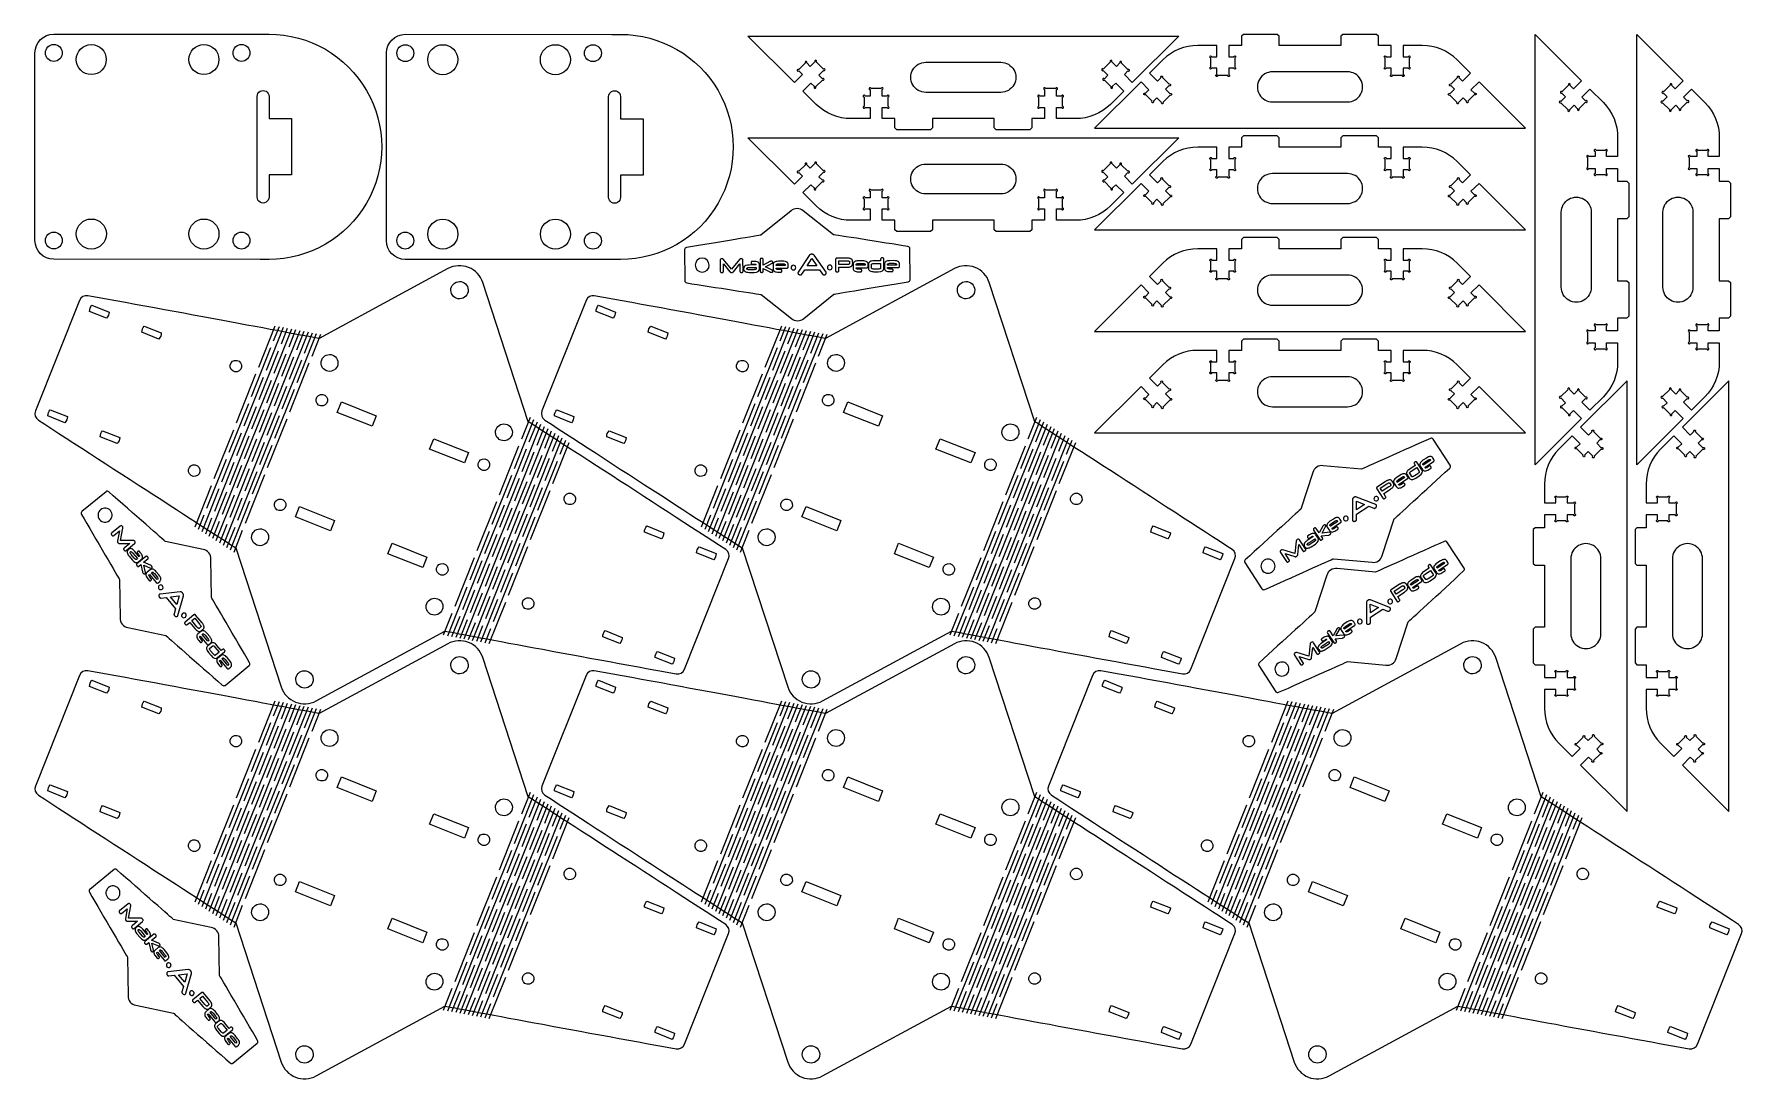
# Model space of a CAD drawing. Header units: inches. Extents: x -11.8 to 6.2, y -5.8 to 5.2.
import ezdxf

# ---------------------------------------------------------------- set-up
doc = ezdxf.new("R2010")
doc.units = ezdxf.units.IN
doc.header["$MEASUREMENT"] = 0
doc.layers.add('VIEW_HATCHES', color=7, linetype='Continuous')

msp = doc.modelspace()

# ---------------------------------------------------------------- linework, layer by layer
at = {"layer": 'VIEW_HATCHES', "color": 4, "lineweight": 5}
for points, knots in [([(-9.295, 2.848), (-8.873, 2.849), (-8.483, 3.074), (-8.272, 3.439), (-8.272, 3.439), (-8.061, 3.805), (-8.061, 4.255), (-8.272, 4.62), (-8.272, 4.62), (-8.483, 4.986), (-8.873, 5.211), (-9.295, 5.211), (-9.295, 5.211), (-9.295, 5.211), (-9.295, 5.211), (-9.295, 5.211), (-9.295, 5.211), (-9.295, 5.211), (-9.387, 5.211), (-9.387, 5.211), (-9.387, 5.211), (-9.387, 5.211), (-9.387, 5.211), (-9.387, 5.211), (-9.387, 5.211), (-9.387, 5.211), (-11.553, 5.211), (-11.553, 5.211), (-11.553, 5.211), (-11.553, 5.211), (-11.553, 5.211), (-11.553, 5.211), (-11.553, 5.211), (-11.661, 5.211), (-11.749, 5.124), (-11.75, 5.016), (-11.75, 5.016), (-11.75, 5.016), (-11.75, 5.016), (-11.75, 5.016), (-11.75, 5.016), (-11.75, 5.016), (-11.75, 3.047), (-11.75, 3.047), (-11.75, 3.047), (-11.75, 3.047), (-11.75, 3.047), (-11.75, 3.047), (-11.75, 3.047), (-11.75, 2.938), (-11.662, 2.849), (-11.553, 2.849), (-11.553, 2.849), (-11.553, 2.849), (-11.553, 2.849), (-11.553, 2.849), (-11.553, 2.849), (-11.553, 2.849), (-9.387, 2.848), (-9.387, 2.848), (-9.387, 2.848), (-9.387, 2.848), (-9.387, 2.848), (-9.387, 2.848), (-9.387, 2.848), (-9.387, 2.848), (-9.295, 2.848), (-9.295, 2.848), (-9.295, 2.848), (-9.295, 2.848), (-9.295, 2.848), (-9.295, 2.848)], [0, 0, 0, 0, 0.055556, 0.055556, 0.055556, 0.055556, 0.111111, 0.111111, 0.111111, 0.111111, 0.166667, 0.166667, 0.166667, 0.166667, 0.222222, 0.222222, 0.222222, 0.222222, 0.277778, 0.277778, 0.277778, 0.277778, 0.333333, 0.333333, 0.333333, 0.333333, 0.388889, 0.388889, 0.388889, 0.388889, 0.444444, 0.444444, 0.444444, 0.444444, 0.5, 0.5, 0.5, 0.5, 0.555556, 0.555556, 0.555556, 0.555556, 0.611111, 0.611111, 0.611111, 0.611111, 0.666667, 0.666667, 0.666667, 0.666667, 0.722222, 0.722222, 0.722222, 0.722222, 0.777778, 0.777778, 0.777778, 0.777778, 0.833333, 0.833333, 0.833333, 0.833333, 0.888889, 0.888889, 0.888889, 0.888889, 0.944444, 0.944444, 0.944444, 0.944444, 1, 1, 1, 1]), ([(-5.609, 2.847), (-5.187, 2.847), (-4.797, 3.072), (-4.586, 3.438), (-4.586, 3.438), (-4.375, 3.803), (-4.375, 4.253), (-4.586, 4.619), (-4.586, 4.619), (-4.797, 4.984), (-5.187, 5.209), (-5.609, 5.209), (-5.609, 5.209), (-5.609, 5.209), (-5.609, 5.209), (-5.609, 5.209), (-5.609, 5.209), (-5.609, 5.209), (-5.701, 5.209), (-5.701, 5.209), (-5.701, 5.209), (-5.701, 5.209), (-5.701, 5.209), (-5.701, 5.209), (-5.701, 5.209), (-5.701, 5.209), (-7.867, 5.21), (-7.867, 5.21), (-7.867, 5.21), (-7.867, 5.21), (-7.867, 5.21), (-7.867, 5.21), (-7.867, 5.21), (-7.975, 5.21), (-8.063, 5.122), (-8.064, 5.014), (-8.064, 5.014), (-8.064, 5.014), (-8.064, 5.014), (-8.064, 5.014), (-8.064, 5.014), (-8.064, 5.014), (-8.064, 3.045), (-8.064, 3.045), (-8.064, 3.045), (-8.064, 3.045), (-8.064, 3.045), (-8.064, 3.045), (-8.064, 3.045), (-8.064, 2.937), (-7.976, 2.848), (-7.867, 2.848), (-7.867, 2.848), (-7.867, 2.848), (-7.867, 2.848), (-7.867, 2.848), (-7.867, 2.848), (-7.867, 2.848), (-5.701, 2.847), (-5.701, 2.847), (-5.701, 2.847), (-5.701, 2.847), (-5.701, 2.847), (-5.701, 2.847), (-5.701, 2.847), (-5.701, 2.847), (-5.609, 2.847), (-5.609, 2.847), (-5.609, 2.847), (-5.609, 2.847), (-5.609, 2.847), (-5.609, 2.847)], [0, 0, 0, 0, 0.055556, 0.055556, 0.055556, 0.055556, 0.111111, 0.111111, 0.111111, 0.111111, 0.166667, 0.166667, 0.166667, 0.166667, 0.222222, 0.222222, 0.222222, 0.222222, 0.277778, 0.277778, 0.277778, 0.277778, 0.333333, 0.333333, 0.333333, 0.333333, 0.388889, 0.388889, 0.388889, 0.388889, 0.444444, 0.444444, 0.444444, 0.444444, 0.5, 0.5, 0.5, 0.5, 0.555556, 0.555556, 0.555556, 0.555556, 0.611111, 0.611111, 0.611111, 0.611111, 0.666667, 0.666667, 0.666667, 0.666667, 0.722222, 0.722222, 0.722222, 0.722222, 0.777778, 0.777778, 0.777778, 0.777778, 0.833333, 0.833333, 0.833333, 0.833333, 0.888889, 0.888889, 0.888889, 0.888889, 0.944444, 0.944444, 0.944444, 0.944444, 1, 1, 1, 1]), ([(3.394, 4.712), (3.394, 4.712), (3.881, 4.225), (3.881, 4.225), (3.881, 4.225), (3.881, 4.225), (-0.638, 4.225), (-0.638, 4.225), (-0.638, 4.225), (-0.638, 4.225), (-0.15, 4.712), (-0.15, 4.712), (-0.15, 4.712), (-0.15, 4.712), (-0.067, 4.629), (-0.067, 4.629), (-0.067, 4.629), (-0.067, 4.629), (-0.105, 4.591), (-0.105, 4.591), (-0.105, 4.591), (-0.107, 4.594), (-0.112, 4.595), (-0.115, 4.593), (-0.115, 4.593), (-0.119, 4.592), (-0.121, 4.588), (-0.121, 4.584), (-0.121, 4.584), (-0.121, 4.58), (-0.119, 4.577), (-0.115, 4.575), (-0.115, 4.575), (-0.112, 4.574), (-0.107, 4.574), (-0.105, 4.577), (-0.105, 4.577), (-0.105, 4.577), (-0.035, 4.508), (-0.035, 4.508), (-0.035, 4.508), (-0.038, 4.505), (-0.039, 4.501), (-0.037, 4.497), (-0.037, 4.497), (-0.036, 4.493), (-0.032, 4.491), (-0.028, 4.491), (-0.028, 4.491), (-0.024, 4.491), (-0.02, 4.493), (-0.019, 4.497), (-0.019, 4.497), (-0.017, 4.501), (-0.018, 4.505), (-0.021, 4.508), (-0.021, 4.508), (-0.021, 4.508), (0.017, 4.545), (0.017, 4.545), (0.017, 4.545), (0.017, 4.545), (0.065, 4.496), (0.065, 4.496), (0.065, 4.496), (0.062, 4.494), (0.062, 4.489), (0.063, 4.486), (0.063, 4.486), (0.065, 4.482), (0.068, 4.48), (0.072, 4.48), (0.072, 4.48), (0.076, 4.48), (0.08, 4.482), (0.081, 4.486), (0.081, 4.486), (0.083, 4.489), (0.082, 4.494), (0.079, 4.496), (0.079, 4.496), (0.079, 4.496), (0.154, 4.572), (0.154, 4.572), (0.154, 4.572), (0.157, 4.569), (0.161, 4.568), (0.165, 4.57), (0.165, 4.57), (0.169, 4.571), (0.171, 4.575), (0.171, 4.579), (0.171, 4.579), (0.171, 4.583), (0.169, 4.586), (0.165, 4.588), (0.165, 4.588), (0.161, 4.589), (0.157, 4.588), (0.154, 4.586), (0.154, 4.586), (0.154, 4.586), (0.106, 4.634), (0.106, 4.634), (0.106, 4.634), (0.106, 4.634), (0.143, 4.672), (0.143, 4.672), (0.143, 4.672), (0.146, 4.669), (0.15, 4.668), (0.154, 4.67), (0.154, 4.67), (0.158, 4.671), (0.16, 4.675), (0.16, 4.679), (0.16, 4.679), (0.16, 4.683), (0.158, 4.686), (0.154, 4.688), (0.154, 4.688), (0.15, 4.689), (0.146, 4.689), (0.143, 4.686), (0.143, 4.686), (0.143, 4.686), (0.074, 4.755), (0.074, 4.755), (0.074, 4.755), (0.076, 4.758), (0.077, 4.762), (0.076, 4.766), (0.076, 4.766), (0.074, 4.77), (0.071, 4.772), (0.067, 4.772), (0.067, 4.772), (0.063, 4.772), (0.059, 4.77), (0.058, 4.766), (0.058, 4.766), (0.056, 4.762), (0.057, 4.758), (0.06, 4.755), (0.06, 4.755), (0.06, 4.755), (0.022, 4.718), (0.022, 4.718), (0.022, 4.718), (0.022, 4.718), (-0.061, 4.801), (-0.061, 4.801), (-0.061, 4.801), (-0.061, 4.801), (0.079, 4.941), (0.079, 4.941), (0.079, 4.941), (0.176, 5.039), (0.308, 5.093), (0.446, 5.091), (0.446, 5.091), (0.446, 5.091), (0.643, 5.091), (0.643, 5.091), (0.643, 5.091), (0.643, 5.091), (0.643, 4.973), (0.643, 4.973), (0.643, 4.973), (0.643, 4.973), (0.59, 4.973), (0.59, 4.973), (0.59, 4.973), (0.59, 4.977), (0.588, 4.981), (0.584, 4.982), (0.584, 4.982), (0.581, 4.984), (0.576, 4.983), (0.574, 4.98), (0.574, 4.98), (0.571, 4.977), (0.57, 4.973), (0.571, 4.969), (0.571, 4.969), (0.573, 4.966), (0.576, 4.963), (0.58, 4.963), (0.58, 4.963), (0.58, 4.963), (0.58, 4.865), (0.58, 4.865), (0.58, 4.865), (0.576, 4.865), (0.573, 4.862), (0.571, 4.859), (0.571, 4.859), (0.57, 4.855), (0.571, 4.851), (0.574, 4.848), (0.574, 4.848), (0.576, 4.845), (0.581, 4.844), (0.584, 4.846), (0.584, 4.846), (0.588, 4.847), (0.59, 4.851), (0.59, 4.855), (0.59, 4.855), (0.59, 4.855), (0.643, 4.855), (0.643, 4.855), (0.643, 4.855), (0.643, 4.855), (0.643, 4.786), (0.643, 4.786), (0.643, 4.786), (0.639, 4.786), (0.636, 4.784), (0.634, 4.78), (0.634, 4.78), (0.633, 4.776), (0.634, 4.772), (0.636, 4.769), (0.636, 4.769), (0.639, 4.766), (0.644, 4.766), (0.647, 4.767), (0.647, 4.767), (0.651, 4.769), (0.653, 4.772), (0.653, 4.776), (0.653, 4.776), (0.653, 4.776), (0.76, 4.776), (0.76, 4.776), (0.76, 4.776), (0.76, 4.772), (0.762, 4.769), (0.766, 4.767), (0.766, 4.767), (0.769, 4.766), (0.774, 4.766), (0.776, 4.769), (0.776, 4.769), (0.779, 4.772), (0.78, 4.776), (0.779, 4.78), (0.779, 4.78), (0.777, 4.784), (0.773, 4.786), (0.769, 4.786), (0.769, 4.786), (0.769, 4.786), (0.769, 4.855), (0.769, 4.855), (0.769, 4.855), (0.769, 4.855), (0.823, 4.855), (0.823, 4.855), (0.823, 4.855), (0.823, 4.851), (0.825, 4.847), (0.829, 4.846), (0.829, 4.846), (0.832, 4.844), (0.837, 4.845), (0.839, 4.848), (0.839, 4.848), (0.842, 4.851), (0.843, 4.855), (0.842, 4.859), (0.842, 4.859), (0.84, 4.862), (0.836, 4.865), (0.832, 4.865), (0.832, 4.865), (0.832, 4.865), (0.832, 4.963), (0.832, 4.963), (0.832, 4.963), (0.836, 4.963), (0.84, 4.966), (0.842, 4.969), (0.842, 4.969), (0.843, 4.973), (0.842, 4.977), (0.839, 4.98), (0.839, 4.98), (0.837, 4.983), (0.832, 4.984), (0.829, 4.982), (0.829, 4.982), (0.825, 4.981), (0.823, 4.977), (0.823, 4.973), (0.823, 4.973), (0.823, 4.973), (0.769, 4.973), (0.769, 4.973), (0.769, 4.973), (0.769, 4.973), (0.769, 5.091), (0.769, 5.091), (0.769, 5.091), (0.769, 5.091), (0.903, 5.091), (0.903, 5.091), (0.903, 5.091), (0.903, 5.091), (0.903, 5.19), (0.903, 5.19), (0.903, 5.19), (0.903, 5.19), (0.923, 5.209), (0.923, 5.209), (0.923, 5.209), (0.923, 5.209), (1.277, 5.209), (1.277, 5.209), (1.277, 5.209), (1.277, 5.209), (1.297, 5.19), (1.297, 5.19), (1.297, 5.19), (1.297, 5.19), (1.297, 5.091), (1.297, 5.091), (1.297, 5.091), (1.297, 5.091), (1.946, 5.091), (1.946, 5.091), (1.946, 5.091), (1.946, 5.091), (1.946, 5.19), (1.946, 5.19), (1.946, 5.19), (1.946, 5.19), (1.966, 5.209), (1.966, 5.209), (1.966, 5.209), (1.966, 5.209), (2.32, 5.209), (2.32, 5.209), (2.32, 5.209), (2.32, 5.209), (2.34, 5.19), (2.34, 5.19), (2.34, 5.19), (2.34, 5.19), (2.34, 5.091), (2.34, 5.091), (2.34, 5.091), (2.34, 5.091), (2.474, 5.091), (2.474, 5.091), (2.474, 5.091), (2.474, 5.091), (2.474, 4.973), (2.474, 4.973), (2.474, 4.973), (2.474, 4.973), (2.421, 4.973), (2.421, 4.973), (2.421, 4.973), (2.421, 4.977), (2.418, 4.981), (2.415, 4.982), (2.415, 4.982), (2.411, 4.984), (2.407, 4.983), (2.404, 4.98), (2.404, 4.98), (2.401, 4.977), (2.4, 4.973), (2.402, 4.969), (2.402, 4.969), (2.403, 4.966), (2.407, 4.963), (2.411, 4.963), (2.411, 4.963), (2.411, 4.963), (2.411, 4.865), (2.411, 4.865), (2.411, 4.865), (2.407, 4.865), (2.403, 4.862), (2.402, 4.859), (2.402, 4.859), (2.4, 4.855), (2.401, 4.851), (2.404, 4.848), (2.404, 4.848), (2.407, 4.845), (2.411, 4.844), (2.415, 4.846), (2.415, 4.846), (2.418, 4.847), (2.421, 4.851), (2.421, 4.855), (2.421, 4.855), (2.421, 4.855), (2.474, 4.855), (2.474, 4.855), (2.474, 4.855), (2.474, 4.855), (2.474, 4.786), (2.474, 4.786), (2.474, 4.786), (2.47, 4.786), (2.466, 4.784), (2.465, 4.78), (2.465, 4.78), (2.463, 4.776), (2.464, 4.772), (2.467, 4.769), (2.467, 4.769), (2.47, 4.766), (2.474, 4.766), (2.478, 4.767), (2.478, 4.767), (2.481, 4.769), (2.484, 4.772), (2.484, 4.776), (2.484, 4.776), (2.484, 4.776), (2.59, 4.776), (2.59, 4.776), (2.59, 4.776), (2.59, 4.772), (2.592, 4.769), (2.596, 4.767), (2.596, 4.767), (2.6, 4.766), (2.604, 4.766), (2.607, 4.769), (2.607, 4.769), (2.61, 4.772), (2.61, 4.776), (2.609, 4.78), (2.609, 4.78), (2.607, 4.784), (2.604, 4.786), (2.6, 4.786), (2.6, 4.786), (2.6, 4.786), (2.6, 4.855), (2.6, 4.855), (2.6, 4.855), (2.6, 4.855), (2.653, 4.855), (2.653, 4.855), (2.653, 4.855), (2.653, 4.851), (2.655, 4.847), (2.659, 4.846), (2.659, 4.846), (2.663, 4.844), (2.667, 4.845), (2.67, 4.848), (2.67, 4.848), (2.673, 4.851), (2.673, 4.855), (2.672, 4.859), (2.672, 4.859), (2.67, 4.862), (2.667, 4.865), (2.663, 4.865), (2.663, 4.865), (2.663, 4.865), (2.663, 4.963), (2.663, 4.963), (2.663, 4.963), (2.667, 4.963), (2.67, 4.966), (2.672, 4.969), (2.672, 4.969), (2.673, 4.973), (2.673, 4.977), (2.67, 4.98), (2.67, 4.98), (2.667, 4.983), (2.663, 4.984), (2.659, 4.982), (2.659, 4.982), (2.655, 4.981), (2.653, 4.977), (2.653, 4.973), (2.653, 4.973), (2.653, 4.973), (2.6, 4.973), (2.6, 4.973), (2.6, 4.973), (2.6, 4.973), (2.6, 5.091), (2.6, 5.091), (2.6, 5.091), (2.6, 5.091), (2.798, 5.091), (2.798, 5.091), (2.798, 5.091), (2.935, 5.092), (3.067, 5.039), (3.165, 4.941), (3.165, 4.941), (3.165, 4.941), (3.305, 4.801), (3.305, 4.801), (3.305, 4.801), (3.305, 4.801), (3.221, 4.718), (3.221, 4.718), (3.221, 4.718), (3.221, 4.718), (3.183, 4.755), (3.183, 4.755), (3.183, 4.755), (3.186, 4.758), (3.187, 4.762), (3.186, 4.766), (3.186, 4.766), (3.184, 4.77), (3.181, 4.772), (3.177, 4.772), (3.177, 4.772), (3.173, 4.772), (3.169, 4.77), (3.167, 4.766), (3.167, 4.766), (3.166, 4.762), (3.167, 4.758), (3.17, 4.755), (3.17, 4.755), (3.17, 4.755), (3.1, 4.686), (3.1, 4.686), (3.1, 4.686), (3.097, 4.689), (3.093, 4.689), (3.089, 4.688), (3.089, 4.688), (3.086, 4.686), (3.083, 4.683), (3.083, 4.679), (3.083, 4.679), (3.083, 4.675), (3.086, 4.671), (3.089, 4.67), (3.089, 4.67), (3.093, 4.668), (3.097, 4.669), (3.1, 4.672), (3.1, 4.672), (3.1, 4.672), (3.138, 4.634), (3.138, 4.634), (3.138, 4.634), (3.138, 4.634), (3.089, 4.586), (3.089, 4.586), (3.089, 4.586), (3.086, 4.588), (3.082, 4.589), (3.078, 4.588), (3.078, 4.588), (3.074, 4.586), (3.072, 4.583), (3.072, 4.579), (3.072, 4.579), (3.072, 4.575), (3.074, 4.571), (3.078, 4.57), (3.078, 4.57), (3.082, 4.568), (3.086, 4.569), (3.089, 4.572), (3.089, 4.572), (3.089, 4.572), (3.164, 4.496), (3.164, 4.496), (3.164, 4.496), (3.161, 4.494), (3.16, 4.489), (3.162, 4.486), (3.162, 4.486), (3.163, 4.482), (3.167, 4.48), (3.171, 4.48), (3.171, 4.48), (3.175, 4.48), (3.179, 4.482), (3.18, 4.486), (3.18, 4.486), (3.182, 4.489), (3.181, 4.494), (3.178, 4.496), (3.178, 4.496), (3.178, 4.496), (3.227, 4.545), (3.227, 4.545), (3.227, 4.545), (3.227, 4.545), (3.264, 4.508), (3.264, 4.508), (3.264, 4.508), (3.261, 4.505), (3.261, 4.501), (3.262, 4.497), (3.262, 4.497), (3.264, 4.493), (3.267, 4.491), (3.271, 4.491), (3.271, 4.491), (3.275, 4.491), (3.279, 4.493), (3.28, 4.497), (3.28, 4.497), (3.282, 4.501), (3.281, 4.505), (3.278, 4.508), (3.278, 4.508), (3.278, 4.508), (3.348, 4.577), (3.348, 4.577), (3.348, 4.577), (3.351, 4.574), (3.355, 4.574), (3.358, 4.575), (3.358, 4.575), (3.362, 4.577), (3.365, 4.58), (3.365, 4.584), (3.365, 4.584), (3.365, 4.588), (3.362, 4.592), (3.358, 4.593), (3.358, 4.593), (3.355, 4.595), (3.351, 4.594), (3.348, 4.591), (3.348, 4.591), (3.348, 4.591), (3.31, 4.629), (3.31, 4.629), (3.31, 4.629), (3.31, 4.629), (3.394, 4.712), (3.394, 4.712)], [0, 0, 0, 0, 0.006173, 0.006173, 0.006173, 0.006173, 0.012346, 0.012346, 0.012346, 0.012346, 0.018519, 0.018519, 0.018519, 0.018519, 0.024691, 0.024691, 0.024691, 0.024691, 0.030864, 0.030864, 0.030864, 0.030864, 0.037037, 0.037037, 0.037037, 0.037037, 0.04321, 0.04321, 0.04321, 0.04321, 0.049383, 0.049383, 0.049383, 0.049383, 0.055556, 0.055556, 0.055556, 0.055556, 0.061728, 0.061728, 0.061728, 0.061728, 0.067901, 0.067901, 0.067901, 0.067901, 0.074074, 0.074074, 0.074074, 0.074074, 0.080247, 0.080247, 0.080247, 0.080247, 0.08642, 0.08642, 0.08642, 0.08642, 0.092593, 0.092593, 0.092593, 0.092593, 0.098765, 0.098765, 0.098765, 0.098765, 0.104938, 0.104938, 0.104938, 0.104938, 0.111111, 0.111111, 0.111111, 0.111111, 0.117284, 0.117284, 0.117284, 0.117284, 0.123457, 0.123457, 0.123457, 0.123457, 0.12963, 0.12963, 0.12963, 0.12963, 0.135802, 0.135802, 0.135802, 0.135802, 0.141975, 0.141975, 0.141975, 0.141975, 0.148148, 0.148148, 0.148148, 0.148148, 0.154321, 0.154321, 0.154321, 0.154321, 0.160494, 0.160494, 0.160494, 0.160494, 0.166667, 0.166667, 0.166667, 0.166667, 0.17284, 0.17284, 0.17284, 0.17284, 0.179012, 0.179012, 0.179012, 0.179012, 0.185185, 0.185185, 0.185185, 0.185185, 0.191358, 0.191358, 0.191358, 0.191358, 0.197531, 0.197531, 0.197531, 0.197531, 0.203704, 0.203704, 0.203704, 0.203704, 0.209877, 0.209877, 0.209877, 0.209877, 0.216049, 0.216049, 0.216049, 0.216049, 0.222222, 0.222222, 0.222222, 0.222222, 0.228395, 0.228395, 0.228395, 0.228395, 0.234568, 0.234568, 0.234568, 0.234568, 0.240741, 0.240741, 0.240741, 0.240741, 0.246914, 0.246914, 0.246914, 0.246914, 0.253086, 0.253086, 0.253086, 0.253086, 0.259259, 0.259259, 0.259259, 0.259259, 0.265432, 0.265432, 0.265432, 0.265432, 0.271605, 0.271605, 0.271605, 0.271605, 0.277778, 0.277778, 0.277778, 0.277778, 0.283951, 0.283951, 0.283951, 0.283951, 0.290123, 0.290123, 0.290123, 0.290123, 0.296296, 0.296296, 0.296296, 0.296296, 0.302469, 0.302469, 0.302469, 0.302469, 0.308642, 0.308642, 0.308642, 0.308642, 0.314815, 0.314815, 0.314815, 0.314815, 0.320988, 0.320988, 0.320988, 0.320988, 0.32716, 0.32716, 0.32716, 0.32716, 0.333333, 0.333333, 0.333333, 0.333333, 0.339506, 0.339506, 0.339506, 0.339506, 0.345679, 0.345679, 0.345679, 0.345679, 0.351852, 0.351852, 0.351852, 0.351852, 0.358025, 0.358025, 0.358025, 0.358025, 0.364198, 0.364198, 0.364198, 0.364198, 0.37037, 0.37037, 0.37037, 0.37037, 0.376543, 0.376543, 0.376543, 0.376543, 0.382716, 0.382716, 0.382716, 0.382716, 0.388889, 0.388889, 0.388889, 0.388889, 0.395062, 0.395062, 0.395062, 0.395062, 0.401235, 0.401235, 0.401235, 0.401235, 0.407407, 0.407407, 0.407407, 0.407407, 0.41358, 0.41358, 0.41358, 0.41358, 0.419753, 0.419753, 0.419753, 0.419753, 0.425926, 0.425926, 0.425926, 0.425926, 0.432099, 0.432099, 0.432099, 0.432099, 0.438272, 0.438272, 0.438272, 0.438272, 0.444444, 0.444444, 0.444444, 0.444444, 0.450617, 0.450617, 0.450617, 0.450617, 0.45679, 0.45679, 0.45679, 0.45679, 0.462963, 0.462963, 0.462963, 0.462963, 0.469136, 0.469136, 0.469136, 0.469136, 0.475309, 0.475309, 0.475309, 0.475309, 0.481481, 0.481481, 0.481481, 0.481481, 0.487654, 0.487654, 0.487654, 0.487654, 0.493827, 0.493827, 0.493827, 0.493827, 0.5, 0.5, 0.5, 0.5, 0.506173, 0.506173, 0.506173, 0.506173, 0.512346, 0.512346, 0.512346, 0.512346, 0.518519, 0.518519, 0.518519, 0.518519, 0.524691, 0.524691, 0.524691, 0.524691, 0.530864, 0.530864, 0.530864, 0.530864, 0.537037, 0.537037, 0.537037, 0.537037, 0.54321, 0.54321, 0.54321, 0.54321, 0.549383, 0.549383, 0.549383, 0.549383, 0.555556, 0.555556, 0.555556, 0.555556, 0.561728, 0.561728, 0.561728, 0.561728, 0.567901, 0.567901, 0.567901, 0.567901, 0.574074, 0.574074, 0.574074, 0.574074, 0.580247, 0.580247, 0.580247, 0.580247, 0.58642, 0.58642, 0.58642, 0.58642, 0.592593, 0.592593, 0.592593, 0.592593, 0.598765, 0.598765, 0.598765, 0.598765, 0.604938, 0.604938, 0.604938, 0.604938, 0.611111, 0.611111, 0.611111, 0.611111, 0.617284, 0.617284, 0.617284, 0.617284, 0.623457, 0.623457, 0.623457, 0.623457, 0.62963, 0.62963, 0.62963, 0.62963, 0.635802, 0.635802, 0.635802, 0.635802, 0.641975, 0.641975, 0.641975, 0.641975, 0.648148, 0.648148, 0.648148, 0.648148, 0.654321, 0.654321, 0.654321, 0.654321, 0.660494, 0.660494, 0.660494, 0.660494, 0.666667, 0.666667, 0.666667, 0.666667, 0.67284, 0.67284, 0.67284, 0.67284, 0.679012, 0.679012, 0.679012, 0.679012, 0.685185, 0.685185, 0.685185, 0.685185, 0.691358, 0.691358, 0.691358, 0.691358, 0.697531, 0.697531, 0.697531, 0.697531, 0.703704, 0.703704, 0.703704, 0.703704, 0.709877, 0.709877, 0.709877, 0.709877, 0.716049, 0.716049, 0.716049, 0.716049, 0.722222, 0.722222, 0.722222, 0.722222, 0.728395, 0.728395, 0.728395, 0.728395, 0.734568, 0.734568, 0.734568, 0.734568, 0.740741, 0.740741, 0.740741, 0.740741, 0.746914, 0.746914, 0.746914, 0.746914, 0.753086, 0.753086, 0.753086, 0.753086, 0.759259, 0.759259, 0.759259, 0.759259, 0.765432, 0.765432, 0.765432, 0.765432, 0.771605, 0.771605, 0.771605, 0.771605, 0.777778, 0.777778, 0.777778, 0.777778, 0.783951, 0.783951, 0.783951, 0.783951, 0.790123, 0.790123, 0.790123, 0.790123, 0.796296, 0.796296, 0.796296, 0.796296, 0.802469, 0.802469, 0.802469, 0.802469, 0.808642, 0.808642, 0.808642, 0.808642, 0.814815, 0.814815, 0.814815, 0.814815, 0.820988, 0.820988, 0.820988, 0.820988, 0.82716, 0.82716, 0.82716, 0.82716, 0.833333, 0.833333, 0.833333, 0.833333, 0.839506, 0.839506, 0.839506, 0.839506, 0.845679, 0.845679, 0.845679, 0.845679, 0.851852, 0.851852, 0.851852, 0.851852, 0.858025, 0.858025, 0.858025, 0.858025, 0.864198, 0.864198, 0.864198, 0.864198, 0.87037, 0.87037, 0.87037, 0.87037, 0.876543, 0.876543, 0.876543, 0.876543, 0.882716, 0.882716, 0.882716, 0.882716, 0.888889, 0.888889, 0.888889, 0.888889, 0.895062, 0.895062, 0.895062, 0.895062, 0.901235, 0.901235, 0.901235, 0.901235, 0.907407, 0.907407, 0.907407, 0.907407, 0.91358, 0.91358, 0.91358, 0.91358, 0.919753, 0.919753, 0.919753, 0.919753, 0.925926, 0.925926, 0.925926, 0.925926, 0.932099, 0.932099, 0.932099, 0.932099, 0.938272, 0.938272, 0.938272, 0.938272, 0.944444, 0.944444, 0.944444, 0.944444, 0.950617, 0.950617, 0.950617, 0.950617, 0.95679, 0.95679, 0.95679, 0.95679, 0.962963, 0.962963, 0.962963, 0.962963, 0.969136, 0.969136, 0.969136, 0.969136, 0.975309, 0.975309, 0.975309, 0.975309, 0.981481, 0.981481, 0.981481, 0.981481, 0.987654, 0.987654, 0.987654, 0.987654, 0.993827, 0.993827, 0.993827, 0.993827, 1, 1, 1, 1]), ([(4.469, 4.722), (4.469, 4.722), (3.982, 5.209), (3.982, 5.209), (3.982, 5.209), (3.982, 5.209), (3.982, 0.691), (3.982, 0.691), (3.982, 0.691), (3.982, 0.691), (4.469, 1.178), (4.469, 1.178), (4.469, 1.178), (4.469, 1.178), (4.385, 1.262), (4.385, 1.262), (4.385, 1.262), (4.385, 1.262), (4.348, 1.224), (4.348, 1.224), (4.348, 1.224), (4.35, 1.221), (4.351, 1.217), (4.35, 1.213), (4.35, 1.213), (4.348, 1.21), (4.345, 1.207), (4.341, 1.207), (4.341, 1.207), (4.337, 1.207), (4.333, 1.21), (4.332, 1.213), (4.332, 1.213), (4.33, 1.217), (4.331, 1.221), (4.334, 1.224), (4.334, 1.224), (4.334, 1.224), (4.264, 1.294), (4.264, 1.294), (4.264, 1.294), (4.261, 1.291), (4.257, 1.29), (4.253, 1.291), (4.253, 1.291), (4.25, 1.293), (4.247, 1.297), (4.247, 1.3), (4.247, 1.3), (4.247, 1.304), (4.25, 1.308), (4.253, 1.31), (4.253, 1.31), (4.257, 1.311), (4.261, 1.31), (4.264, 1.307), (4.264, 1.307), (4.264, 1.307), (4.302, 1.345), (4.302, 1.345), (4.302, 1.345), (4.302, 1.345), (4.253, 1.394), (4.253, 1.394), (4.253, 1.394), (4.25, 1.391), (4.246, 1.39), (4.242, 1.392), (4.242, 1.392), (4.239, 1.393), (4.236, 1.397), (4.236, 1.401), (4.236, 1.401), (4.236, 1.405), (4.239, 1.408), (4.242, 1.41), (4.242, 1.41), (4.246, 1.411), (4.25, 1.41), (4.253, 1.408), (4.253, 1.408), (4.253, 1.408), (4.328, 1.483), (4.328, 1.483), (4.328, 1.483), (4.325, 1.486), (4.324, 1.49), (4.326, 1.494), (4.326, 1.494), (4.327, 1.497), (4.331, 1.5), (4.335, 1.5), (4.335, 1.5), (4.339, 1.5), (4.343, 1.497), (4.344, 1.494), (4.344, 1.494), (4.346, 1.49), (4.345, 1.486), (4.342, 1.483), (4.342, 1.483), (4.342, 1.483), (4.391, 1.434), (4.391, 1.434), (4.391, 1.434), (4.391, 1.434), (4.428, 1.472), (4.428, 1.472), (4.428, 1.472), (4.426, 1.475), (4.425, 1.479), (4.426, 1.482), (4.426, 1.482), (4.428, 1.486), (4.431, 1.489), (4.435, 1.489), (4.435, 1.489), (4.439, 1.489), (4.443, 1.486), (4.444, 1.482), (4.444, 1.482), (4.446, 1.479), (4.445, 1.475), (4.442, 1.472), (4.442, 1.472), (4.442, 1.472), (4.512, 1.402), (4.512, 1.402), (4.512, 1.402), (4.515, 1.405), (4.519, 1.406), (4.523, 1.404), (4.523, 1.404), (4.526, 1.403), (4.529, 1.399), (4.529, 1.395), (4.529, 1.395), (4.529, 1.391), (4.526, 1.388), (4.523, 1.386), (4.523, 1.386), (4.519, 1.385), (4.515, 1.385), (4.512, 1.388), (4.512, 1.388), (4.512, 1.388), (4.474, 1.351), (4.474, 1.351), (4.474, 1.351), (4.474, 1.351), (4.558, 1.267), (4.558, 1.267), (4.558, 1.267), (4.558, 1.267), (4.698, 1.407), (4.698, 1.407), (4.698, 1.407), (4.795, 1.504), (4.849, 1.636), (4.848, 1.774), (4.848, 1.774), (4.848, 1.774), (4.848, 1.972), (4.848, 1.972), (4.848, 1.972), (4.848, 1.972), (4.73, 1.972), (4.73, 1.972), (4.73, 1.972), (4.73, 1.972), (4.73, 1.919), (4.73, 1.919), (4.73, 1.919), (4.734, 1.919), (4.737, 1.916), (4.739, 1.913), (4.739, 1.913), (4.74, 1.909), (4.739, 1.905), (4.737, 1.902), (4.737, 1.902), (4.734, 1.899), (4.729, 1.898), (4.726, 1.9), (4.726, 1.9), (4.722, 1.901), (4.72, 1.905), (4.72, 1.909), (4.72, 1.909), (4.72, 1.909), (4.621, 1.909), (4.621, 1.909), (4.621, 1.909), (4.621, 1.905), (4.619, 1.901), (4.615, 1.9), (4.615, 1.9), (4.612, 1.898), (4.607, 1.899), (4.604, 1.902), (4.604, 1.902), (4.602, 1.905), (4.601, 1.909), (4.602, 1.913), (4.602, 1.913), (4.604, 1.916), (4.607, 1.919), (4.611, 1.919), (4.611, 1.919), (4.611, 1.919), (4.611, 1.972), (4.611, 1.972), (4.611, 1.972), (4.611, 1.972), (4.543, 1.972), (4.543, 1.972), (4.543, 1.972), (4.543, 1.968), (4.54, 1.964), (4.536, 1.963), (4.536, 1.963), (4.533, 1.961), (4.529, 1.962), (4.526, 1.965), (4.526, 1.965), (4.523, 1.968), (4.522, 1.972), (4.524, 1.976), (4.524, 1.976), (4.525, 1.979), (4.529, 1.982), (4.533, 1.982), (4.533, 1.982), (4.533, 1.982), (4.533, 2.088), (4.533, 2.088), (4.533, 2.088), (4.529, 2.088), (4.525, 2.09), (4.524, 2.094), (4.524, 2.094), (4.522, 2.098), (4.523, 2.102), (4.526, 2.105), (4.526, 2.105), (4.529, 2.108), (4.533, 2.109), (4.536, 2.107), (4.536, 2.107), (4.54, 2.105), (4.543, 2.102), (4.543, 2.098), (4.543, 2.098), (4.543, 2.098), (4.611, 2.098), (4.611, 2.098), (4.611, 2.098), (4.611, 2.098), (4.611, 2.151), (4.611, 2.151), (4.611, 2.151), (4.607, 2.151), (4.604, 2.153), (4.602, 2.157), (4.602, 2.157), (4.601, 2.161), (4.602, 2.165), (4.604, 2.168), (4.604, 2.168), (4.607, 2.171), (4.612, 2.172), (4.615, 2.17), (4.615, 2.17), (4.619, 2.168), (4.621, 2.165), (4.621, 2.161), (4.621, 2.161), (4.621, 2.161), (4.72, 2.161), (4.72, 2.161), (4.72, 2.161), (4.72, 2.165), (4.722, 2.168), (4.726, 2.17), (4.726, 2.17), (4.729, 2.172), (4.734, 2.171), (4.737, 2.168), (4.737, 2.168), (4.739, 2.165), (4.74, 2.161), (4.739, 2.157), (4.739, 2.157), (4.737, 2.153), (4.734, 2.151), (4.73, 2.151), (4.73, 2.151), (4.73, 2.151), (4.73, 2.098), (4.73, 2.098), (4.73, 2.098), (4.73, 2.098), (4.848, 2.098), (4.848, 2.098), (4.848, 2.098), (4.848, 2.098), (4.848, 2.232), (4.848, 2.232), (4.848, 2.232), (4.848, 2.232), (4.946, 2.232), (4.946, 2.232), (4.946, 2.232), (4.946, 2.232), (4.966, 2.251), (4.966, 2.251), (4.966, 2.251), (4.966, 2.251), (4.966, 2.606), (4.966, 2.606), (4.966, 2.606), (4.966, 2.606), (4.946, 2.625), (4.946, 2.625), (4.946, 2.625), (4.946, 2.625), (4.848, 2.625), (4.848, 2.625), (4.848, 2.625), (4.848, 2.625), (4.848, 3.275), (4.848, 3.275), (4.848, 3.275), (4.848, 3.275), (4.946, 3.275), (4.946, 3.275), (4.946, 3.275), (4.946, 3.275), (4.966, 3.294), (4.966, 3.294), (4.966, 3.294), (4.966, 3.294), (4.966, 3.649), (4.966, 3.649), (4.966, 3.649), (4.966, 3.649), (4.946, 3.668), (4.946, 3.668), (4.946, 3.668), (4.946, 3.668), (4.848, 3.668), (4.848, 3.668), (4.848, 3.668), (4.848, 3.668), (4.848, 3.802), (4.848, 3.802), (4.848, 3.802), (4.848, 3.802), (4.73, 3.802), (4.73, 3.802), (4.73, 3.802), (4.73, 3.802), (4.73, 3.749), (4.73, 3.749), (4.73, 3.749), (4.734, 3.749), (4.737, 3.747), (4.739, 3.743), (4.739, 3.743), (4.74, 3.739), (4.739, 3.735), (4.737, 3.732), (4.737, 3.732), (4.734, 3.729), (4.729, 3.729), (4.726, 3.73), (4.726, 3.73), (4.722, 3.732), (4.72, 3.735), (4.72, 3.739), (4.72, 3.739), (4.72, 3.739), (4.621, 3.739), (4.621, 3.739), (4.621, 3.739), (4.621, 3.735), (4.619, 3.732), (4.615, 3.73), (4.615, 3.73), (4.612, 3.729), (4.607, 3.729), (4.604, 3.732), (4.604, 3.732), (4.602, 3.735), (4.601, 3.739), (4.602, 3.743), (4.602, 3.743), (4.604, 3.747), (4.607, 3.749), (4.611, 3.749), (4.611, 3.749), (4.611, 3.749), (4.611, 3.802), (4.611, 3.802), (4.611, 3.802), (4.611, 3.802), (4.543, 3.802), (4.543, 3.802), (4.543, 3.802), (4.543, 3.798), (4.54, 3.795), (4.536, 3.793), (4.536, 3.793), (4.533, 3.792), (4.529, 3.792), (4.526, 3.795), (4.526, 3.795), (4.523, 3.798), (4.522, 3.802), (4.524, 3.806), (4.524, 3.806), (4.525, 3.81), (4.529, 3.812), (4.533, 3.812), (4.533, 3.812), (4.533, 3.812), (4.533, 3.918), (4.533, 3.918), (4.533, 3.918), (4.529, 3.918), (4.525, 3.921), (4.524, 3.924), (4.524, 3.924), (4.522, 3.928), (4.523, 3.932), (4.526, 3.935), (4.526, 3.935), (4.529, 3.938), (4.533, 3.939), (4.536, 3.937), (4.536, 3.937), (4.54, 3.936), (4.543, 3.932), (4.543, 3.928), (4.543, 3.928), (4.543, 3.928), (4.611, 3.928), (4.611, 3.928), (4.611, 3.928), (4.611, 3.928), (4.611, 3.981), (4.611, 3.981), (4.611, 3.981), (4.607, 3.981), (4.604, 3.984), (4.602, 3.987), (4.602, 3.987), (4.601, 3.991), (4.602, 3.995), (4.604, 3.998), (4.604, 3.998), (4.607, 4.001), (4.612, 4.002), (4.615, 4), (4.615, 4), (4.619, 3.999), (4.621, 3.995), (4.621, 3.991), (4.621, 3.991), (4.621, 3.991), (4.72, 3.991), (4.72, 3.991), (4.72, 3.991), (4.72, 3.995), (4.722, 3.999), (4.726, 4), (4.726, 4), (4.729, 4.002), (4.734, 4.001), (4.737, 3.998), (4.737, 3.998), (4.739, 3.995), (4.74, 3.991), (4.739, 3.987), (4.739, 3.987), (4.737, 3.984), (4.734, 3.981), (4.73, 3.981), (4.73, 3.981), (4.73, 3.981), (4.73, 3.928), (4.73, 3.928), (4.73, 3.928), (4.73, 3.928), (4.848, 3.928), (4.848, 3.928), (4.848, 3.928), (4.848, 3.928), (4.848, 4.126), (4.848, 4.126), (4.848, 4.126), (4.849, 4.264), (4.795, 4.396), (4.698, 4.493), (4.698, 4.493), (4.698, 4.493), (4.558, 4.633), (4.558, 4.633), (4.558, 4.633), (4.558, 4.633), (4.474, 4.55), (4.474, 4.55), (4.474, 4.55), (4.474, 4.55), (4.512, 4.512), (4.512, 4.512), (4.512, 4.512), (4.515, 4.515), (4.519, 4.516), (4.523, 4.514), (4.523, 4.514), (4.526, 4.513), (4.529, 4.509), (4.529, 4.505), (4.529, 4.505), (4.529, 4.501), (4.526, 4.497), (4.523, 4.496), (4.523, 4.496), (4.519, 4.494), (4.515, 4.495), (4.512, 4.498), (4.512, 4.498), (4.512, 4.498), (4.442, 4.428), (4.442, 4.428), (4.442, 4.428), (4.445, 4.426), (4.446, 4.421), (4.444, 4.418), (4.444, 4.418), (4.443, 4.414), (4.439, 4.412), (4.435, 4.412), (4.435, 4.412), (4.431, 4.412), (4.428, 4.414), (4.426, 4.418), (4.426, 4.418), (4.425, 4.421), (4.426, 4.426), (4.428, 4.428), (4.428, 4.428), (4.428, 4.428), (4.391, 4.466), (4.391, 4.466), (4.391, 4.466), (4.391, 4.466), (4.342, 4.417), (4.342, 4.417), (4.342, 4.417), (4.345, 4.414), (4.346, 4.41), (4.344, 4.407), (4.344, 4.407), (4.343, 4.403), (4.339, 4.4), (4.335, 4.4), (4.335, 4.4), (4.331, 4.4), (4.327, 4.403), (4.326, 4.407), (4.326, 4.407), (4.324, 4.41), (4.325, 4.414), (4.328, 4.417), (4.328, 4.417), (4.328, 4.417), (4.253, 4.492), (4.253, 4.492), (4.253, 4.492), (4.25, 4.49), (4.246, 4.489), (4.242, 4.49), (4.242, 4.49), (4.239, 4.492), (4.236, 4.495), (4.236, 4.499), (4.236, 4.499), (4.236, 4.503), (4.239, 4.507), (4.242, 4.509), (4.242, 4.509), (4.246, 4.51), (4.25, 4.509), (4.253, 4.506), (4.253, 4.506), (4.253, 4.506), (4.302, 4.555), (4.302, 4.555), (4.302, 4.555), (4.302, 4.555), (4.264, 4.593), (4.264, 4.593), (4.264, 4.593), (4.261, 4.59), (4.257, 4.589), (4.253, 4.591), (4.253, 4.591), (4.25, 4.592), (4.247, 4.596), (4.247, 4.6), (4.247, 4.6), (4.247, 4.604), (4.25, 4.607), (4.253, 4.609), (4.253, 4.609), (4.257, 4.61), (4.261, 4.609), (4.264, 4.607), (4.264, 4.607), (4.264, 4.607), (4.334, 4.676), (4.334, 4.676), (4.334, 4.676), (4.331, 4.679), (4.33, 4.683), (4.332, 4.687), (4.332, 4.687), (4.333, 4.691), (4.337, 4.693), (4.341, 4.693), (4.341, 4.693), (4.345, 4.693), (4.348, 4.691), (4.35, 4.687), (4.35, 4.687), (4.351, 4.683), (4.35, 4.679), (4.348, 4.676), (4.348, 4.676), (4.348, 4.676), (4.385, 4.639), (4.385, 4.639), (4.385, 4.639), (4.385, 4.639), (4.469, 4.722), (4.469, 4.722)], [0, 0, 0, 0, 0.006173, 0.006173, 0.006173, 0.006173, 0.012346, 0.012346, 0.012346, 0.012346, 0.018519, 0.018519, 0.018519, 0.018519, 0.024691, 0.024691, 0.024691, 0.024691, 0.030864, 0.030864, 0.030864, 0.030864, 0.037037, 0.037037, 0.037037, 0.037037, 0.04321, 0.04321, 0.04321, 0.04321, 0.049383, 0.049383, 0.049383, 0.049383, 0.055556, 0.055556, 0.055556, 0.055556, 0.061728, 0.061728, 0.061728, 0.061728, 0.067901, 0.067901, 0.067901, 0.067901, 0.074074, 0.074074, 0.074074, 0.074074, 0.080247, 0.080247, 0.080247, 0.080247, 0.08642, 0.08642, 0.08642, 0.08642, 0.092593, 0.092593, 0.092593, 0.092593, 0.098765, 0.098765, 0.098765, 0.098765, 0.104938, 0.104938, 0.104938, 0.104938, 0.111111, 0.111111, 0.111111, 0.111111, 0.117284, 0.117284, 0.117284, 0.117284, 0.123457, 0.123457, 0.123457, 0.123457, 0.12963, 0.12963, 0.12963, 0.12963, 0.135802, 0.135802, 0.135802, 0.135802, 0.141975, 0.141975, 0.141975, 0.141975, 0.148148, 0.148148, 0.148148, 0.148148, 0.154321, 0.154321, 0.154321, 0.154321, 0.160494, 0.160494, 0.160494, 0.160494, 0.166667, 0.166667, 0.166667, 0.166667, 0.17284, 0.17284, 0.17284, 0.17284, 0.179012, 0.179012, 0.179012, 0.179012, 0.185185, 0.185185, 0.185185, 0.185185, 0.191358, 0.191358, 0.191358, 0.191358, 0.197531, 0.197531, 0.197531, 0.197531, 0.203704, 0.203704, 0.203704, 0.203704, 0.209877, 0.209877, 0.209877, 0.209877, 0.216049, 0.216049, 0.216049, 0.216049, 0.222222, 0.222222, 0.222222, 0.222222, 0.228395, 0.228395, 0.228395, 0.228395, 0.234568, 0.234568, 0.234568, 0.234568, 0.240741, 0.240741, 0.240741, 0.240741, 0.246914, 0.246914, 0.246914, 0.246914, 0.253086, 0.253086, 0.253086, 0.253086, 0.259259, 0.259259, 0.259259, 0.259259, 0.265432, 0.265432, 0.265432, 0.265432, 0.271605, 0.271605, 0.271605, 0.271605, 0.277778, 0.277778, 0.277778, 0.277778, 0.283951, 0.283951, 0.283951, 0.283951, 0.290123, 0.290123, 0.290123, 0.290123, 0.296296, 0.296296, 0.296296, 0.296296, 0.302469, 0.302469, 0.302469, 0.302469, 0.308642, 0.308642, 0.308642, 0.308642, 0.314815, 0.314815, 0.314815, 0.314815, 0.320988, 0.320988, 0.320988, 0.320988, 0.32716, 0.32716, 0.32716, 0.32716, 0.333333, 0.333333, 0.333333, 0.333333, 0.339506, 0.339506, 0.339506, 0.339506, 0.345679, 0.345679, 0.345679, 0.345679, 0.351852, 0.351852, 0.351852, 0.351852, 0.358025, 0.358025, 0.358025, 0.358025, 0.364198, 0.364198, 0.364198, 0.364198, 0.37037, 0.37037, 0.37037, 0.37037, 0.376543, 0.376543, 0.376543, 0.376543, 0.382716, 0.382716, 0.382716, 0.382716, 0.388889, 0.388889, 0.388889, 0.388889, 0.395062, 0.395062, 0.395062, 0.395062, 0.401235, 0.401235, 0.401235, 0.401235, 0.407407, 0.407407, 0.407407, 0.407407, 0.41358, 0.41358, 0.41358, 0.41358, 0.419753, 0.419753, 0.419753, 0.419753, 0.425926, 0.425926, 0.425926, 0.425926, 0.432099, 0.432099, 0.432099, 0.432099, 0.438272, 0.438272, 0.438272, 0.438272, 0.444444, 0.444444, 0.444444, 0.444444, 0.450617, 0.450617, 0.450617, 0.450617, 0.45679, 0.45679, 0.45679, 0.45679, 0.462963, 0.462963, 0.462963, 0.462963, 0.469136, 0.469136, 0.469136, 0.469136, 0.475309, 0.475309, 0.475309, 0.475309, 0.481481, 0.481481, 0.481481, 0.481481, 0.487654, 0.487654, 0.487654, 0.487654, 0.493827, 0.493827, 0.493827, 0.493827, 0.5, 0.5, 0.5, 0.5, 0.506173, 0.506173, 0.506173, 0.506173, 0.512346, 0.512346, 0.512346, 0.512346, 0.518519, 0.518519, 0.518519, 0.518519, 0.524691, 0.524691, 0.524691, 0.524691, 0.530864, 0.530864, 0.530864, 0.530864, 0.537037, 0.537037, 0.537037, 0.537037, 0.54321, 0.54321, 0.54321, 0.54321, 0.549383, 0.549383, 0.549383, 0.549383, 0.555556, 0.555556, 0.555556, 0.555556, 0.561728, 0.561728, 0.561728, 0.561728, 0.567901, 0.567901, 0.567901, 0.567901, 0.574074, 0.574074, 0.574074, 0.574074, 0.580247, 0.580247, 0.580247, 0.580247, 0.58642, 0.58642, 0.58642, 0.58642, 0.592593, 0.592593, 0.592593, 0.592593, 0.598765, 0.598765, 0.598765, 0.598765, 0.604938, 0.604938, 0.604938, 0.604938, 0.611111, 0.611111, 0.611111, 0.611111, 0.617284, 0.617284, 0.617284, 0.617284, 0.623457, 0.623457, 0.623457, 0.623457, 0.62963, 0.62963, 0.62963, 0.62963, 0.635802, 0.635802, 0.635802, 0.635802, 0.641975, 0.641975, 0.641975, 0.641975, 0.648148, 0.648148, 0.648148, 0.648148, 0.654321, 0.654321, 0.654321, 0.654321, 0.660494, 0.660494, 0.660494, 0.660494, 0.666667, 0.666667, 0.666667, 0.666667, 0.67284, 0.67284, 0.67284, 0.67284, 0.679012, 0.679012, 0.679012, 0.679012, 0.685185, 0.685185, 0.685185, 0.685185, 0.691358, 0.691358, 0.691358, 0.691358, 0.697531, 0.697531, 0.697531, 0.697531, 0.703704, 0.703704, 0.703704, 0.703704, 0.709877, 0.709877, 0.709877, 0.709877, 0.716049, 0.716049, 0.716049, 0.716049, 0.722222, 0.722222, 0.722222, 0.722222, 0.728395, 0.728395, 0.728395, 0.728395, 0.734568, 0.734568, 0.734568, 0.734568, 0.740741, 0.740741, 0.740741, 0.740741, 0.746914, 0.746914, 0.746914, 0.746914, 0.753086, 0.753086, 0.753086, 0.753086, 0.759259, 0.759259, 0.759259, 0.759259, 0.765432, 0.765432, 0.765432, 0.765432, 0.771605, 0.771605, 0.771605, 0.771605, 0.777778, 0.777778, 0.777778, 0.777778, 0.783951, 0.783951, 0.783951, 0.783951, 0.790123, 0.790123, 0.790123, 0.790123, 0.796296, 0.796296, 0.796296, 0.796296, 0.802469, 0.802469, 0.802469, 0.802469, 0.808642, 0.808642, 0.808642, 0.808642, 0.814815, 0.814815, 0.814815, 0.814815, 0.820988, 0.820988, 0.820988, 0.820988, 0.82716, 0.82716, 0.82716, 0.82716, 0.833333, 0.833333, 0.833333, 0.833333, 0.839506, 0.839506, 0.839506, 0.839506, 0.845679, 0.845679, 0.845679, 0.845679, 0.851852, 0.851852, 0.851852, 0.851852, 0.858025, 0.858025, 0.858025, 0.858025, 0.864198, 0.864198, 0.864198, 0.864198, 0.87037, 0.87037, 0.87037, 0.87037, 0.876543, 0.876543, 0.876543, 0.876543, 0.882716, 0.882716, 0.882716, 0.882716, 0.888889, 0.888889, 0.888889, 0.888889, 0.895062, 0.895062, 0.895062, 0.895062, 0.901235, 0.901235, 0.901235, 0.901235, 0.907407, 0.907407, 0.907407, 0.907407, 0.91358, 0.91358, 0.91358, 0.91358, 0.919753, 0.919753, 0.919753, 0.919753, 0.925926, 0.925926, 0.925926, 0.925926, 0.932099, 0.932099, 0.932099, 0.932099, 0.938272, 0.938272, 0.938272, 0.938272, 0.944444, 0.944444, 0.944444, 0.944444, 0.950617, 0.950617, 0.950617, 0.950617, 0.95679, 0.95679, 0.95679, 0.95679, 0.962963, 0.962963, 0.962963, 0.962963, 0.969136, 0.969136, 0.969136, 0.969136, 0.975309, 0.975309, 0.975309, 0.975309, 0.981481, 0.981481, 0.981481, 0.981481, 0.987654, 0.987654, 0.987654, 0.987654, 0.993827, 0.993827, 0.993827, 0.993827, 1, 1, 1, 1]), ([(5.535, 4.722), (5.535, 4.722), (5.048, 5.209), (5.048, 5.209), (5.048, 5.209), (5.048, 5.209), (5.048, 0.691), (5.048, 0.691), (5.048, 0.691), (5.048, 0.691), (5.535, 1.178), (5.535, 1.178), (5.535, 1.178), (5.535, 1.178), (5.451, 1.262), (5.451, 1.262), (5.451, 1.262), (5.451, 1.262), (5.414, 1.224), (5.414, 1.224), (5.414, 1.224), (5.417, 1.221), (5.417, 1.217), (5.416, 1.213), (5.416, 1.213), (5.414, 1.21), (5.411, 1.207), (5.407, 1.207), (5.407, 1.207), (5.403, 1.207), (5.399, 1.21), (5.398, 1.213), (5.398, 1.213), (5.396, 1.217), (5.397, 1.221), (5.4, 1.224), (5.4, 1.224), (5.4, 1.224), (5.33, 1.294), (5.33, 1.294), (5.33, 1.294), (5.327, 1.291), (5.323, 1.29), (5.319, 1.291), (5.319, 1.291), (5.316, 1.293), (5.313, 1.297), (5.313, 1.3), (5.313, 1.3), (5.313, 1.304), (5.316, 1.308), (5.319, 1.31), (5.319, 1.31), (5.323, 1.311), (5.327, 1.31), (5.33, 1.307), (5.33, 1.307), (5.33, 1.307), (5.368, 1.345), (5.368, 1.345), (5.368, 1.345), (5.368, 1.345), (5.319, 1.394), (5.319, 1.394), (5.319, 1.394), (5.316, 1.391), (5.312, 1.39), (5.308, 1.392), (5.308, 1.392), (5.305, 1.393), (5.302, 1.397), (5.302, 1.401), (5.302, 1.401), (5.302, 1.405), (5.305, 1.408), (5.308, 1.41), (5.308, 1.41), (5.312, 1.411), (5.316, 1.41), (5.319, 1.408), (5.319, 1.408), (5.319, 1.408), (5.394, 1.483), (5.394, 1.483), (5.394, 1.483), (5.391, 1.486), (5.391, 1.49), (5.392, 1.494), (5.392, 1.494), (5.394, 1.497), (5.397, 1.5), (5.401, 1.5), (5.401, 1.5), (5.405, 1.5), (5.409, 1.497), (5.41, 1.494), (5.41, 1.494), (5.412, 1.49), (5.411, 1.486), (5.408, 1.483), (5.408, 1.483), (5.408, 1.483), (5.457, 1.434), (5.457, 1.434), (5.457, 1.434), (5.457, 1.434), (5.494, 1.472), (5.494, 1.472), (5.494, 1.472), (5.492, 1.475), (5.491, 1.479), (5.492, 1.482), (5.492, 1.482), (5.494, 1.486), (5.497, 1.489), (5.501, 1.489), (5.501, 1.489), (5.505, 1.489), (5.509, 1.486), (5.511, 1.482), (5.511, 1.482), (5.512, 1.479), (5.511, 1.475), (5.508, 1.472), (5.508, 1.472), (5.508, 1.472), (5.578, 1.402), (5.578, 1.402), (5.578, 1.402), (5.581, 1.405), (5.585, 1.406), (5.589, 1.404), (5.589, 1.404), (5.592, 1.403), (5.595, 1.399), (5.595, 1.395), (5.595, 1.395), (5.595, 1.391), (5.592, 1.388), (5.589, 1.386), (5.589, 1.386), (5.585, 1.385), (5.581, 1.385), (5.578, 1.388), (5.578, 1.388), (5.578, 1.388), (5.54, 1.351), (5.54, 1.351), (5.54, 1.351), (5.54, 1.351), (5.624, 1.267), (5.624, 1.267), (5.624, 1.267), (5.624, 1.267), (5.764, 1.407), (5.764, 1.407), (5.764, 1.407), (5.861, 1.504), (5.915, 1.636), (5.914, 1.774), (5.914, 1.774), (5.914, 1.774), (5.914, 1.972), (5.914, 1.972), (5.914, 1.972), (5.914, 1.972), (5.796, 1.972), (5.796, 1.972), (5.796, 1.972), (5.796, 1.972), (5.796, 1.919), (5.796, 1.919), (5.796, 1.919), (5.8, 1.919), (5.803, 1.916), (5.805, 1.913), (5.805, 1.913), (5.806, 1.909), (5.805, 1.905), (5.803, 1.902), (5.803, 1.902), (5.8, 1.899), (5.796, 1.898), (5.792, 1.9), (5.792, 1.9), (5.788, 1.901), (5.786, 1.905), (5.786, 1.909), (5.786, 1.909), (5.786, 1.909), (5.687, 1.909), (5.687, 1.909), (5.687, 1.909), (5.687, 1.905), (5.685, 1.901), (5.681, 1.9), (5.681, 1.9), (5.678, 1.898), (5.673, 1.899), (5.671, 1.902), (5.671, 1.902), (5.668, 1.905), (5.667, 1.909), (5.668, 1.913), (5.668, 1.913), (5.67, 1.916), (5.674, 1.919), (5.678, 1.919), (5.678, 1.919), (5.678, 1.919), (5.678, 1.972), (5.678, 1.972), (5.678, 1.972), (5.678, 1.972), (5.609, 1.972), (5.609, 1.972), (5.609, 1.972), (5.609, 1.968), (5.606, 1.964), (5.603, 1.963), (5.603, 1.963), (5.599, 1.961), (5.595, 1.962), (5.592, 1.965), (5.592, 1.965), (5.589, 1.968), (5.588, 1.972), (5.59, 1.976), (5.59, 1.976), (5.591, 1.979), (5.595, 1.982), (5.599, 1.982), (5.599, 1.982), (5.599, 1.982), (5.599, 2.088), (5.599, 2.088), (5.599, 2.088), (5.595, 2.088), (5.591, 2.09), (5.59, 2.094), (5.59, 2.094), (5.588, 2.098), (5.589, 2.102), (5.592, 2.105), (5.592, 2.105), (5.595, 2.108), (5.599, 2.109), (5.603, 2.107), (5.603, 2.107), (5.606, 2.105), (5.609, 2.102), (5.609, 2.098), (5.609, 2.098), (5.609, 2.098), (5.678, 2.098), (5.678, 2.098), (5.678, 2.098), (5.678, 2.098), (5.678, 2.151), (5.678, 2.151), (5.678, 2.151), (5.674, 2.151), (5.67, 2.153), (5.668, 2.157), (5.668, 2.157), (5.667, 2.161), (5.668, 2.165), (5.671, 2.168), (5.671, 2.168), (5.673, 2.171), (5.678, 2.172), (5.681, 2.17), (5.681, 2.17), (5.685, 2.168), (5.687, 2.165), (5.687, 2.161), (5.687, 2.161), (5.687, 2.161), (5.786, 2.161), (5.786, 2.161), (5.786, 2.161), (5.786, 2.165), (5.788, 2.168), (5.792, 2.17), (5.792, 2.17), (5.796, 2.172), (5.8, 2.171), (5.803, 2.168), (5.803, 2.168), (5.805, 2.165), (5.806, 2.161), (5.805, 2.157), (5.805, 2.157), (5.803, 2.153), (5.8, 2.151), (5.796, 2.151), (5.796, 2.151), (5.796, 2.151), (5.796, 2.098), (5.796, 2.098), (5.796, 2.098), (5.796, 2.098), (5.914, 2.098), (5.914, 2.098), (5.914, 2.098), (5.914, 2.098), (5.914, 2.232), (5.914, 2.232), (5.914, 2.232), (5.914, 2.232), (6.012, 2.232), (6.012, 2.232), (6.012, 2.232), (6.012, 2.232), (6.032, 2.251), (6.032, 2.251), (6.032, 2.251), (6.032, 2.251), (6.032, 2.606), (6.032, 2.606), (6.032, 2.606), (6.032, 2.606), (6.012, 2.625), (6.012, 2.625), (6.012, 2.625), (6.012, 2.625), (5.914, 2.625), (5.914, 2.625), (5.914, 2.625), (5.914, 2.625), (5.914, 3.275), (5.914, 3.275), (5.914, 3.275), (5.914, 3.275), (6.012, 3.275), (6.012, 3.275), (6.012, 3.275), (6.012, 3.275), (6.032, 3.294), (6.032, 3.294), (6.032, 3.294), (6.032, 3.294), (6.032, 3.649), (6.032, 3.649), (6.032, 3.649), (6.032, 3.649), (6.012, 3.668), (6.012, 3.668), (6.012, 3.668), (6.012, 3.668), (5.914, 3.668), (5.914, 3.668), (5.914, 3.668), (5.914, 3.668), (5.914, 3.802), (5.914, 3.802), (5.914, 3.802), (5.914, 3.802), (5.796, 3.802), (5.796, 3.802), (5.796, 3.802), (5.796, 3.802), (5.796, 3.749), (5.796, 3.749), (5.796, 3.749), (5.8, 3.749), (5.803, 3.747), (5.805, 3.743), (5.805, 3.743), (5.806, 3.739), (5.805, 3.735), (5.803, 3.732), (5.803, 3.732), (5.8, 3.729), (5.796, 3.729), (5.792, 3.73), (5.792, 3.73), (5.788, 3.732), (5.786, 3.735), (5.786, 3.739), (5.786, 3.739), (5.786, 3.739), (5.687, 3.739), (5.687, 3.739), (5.687, 3.739), (5.687, 3.735), (5.685, 3.732), (5.681, 3.73), (5.681, 3.73), (5.678, 3.729), (5.673, 3.729), (5.671, 3.732), (5.671, 3.732), (5.668, 3.735), (5.667, 3.739), (5.668, 3.743), (5.668, 3.743), (5.67, 3.747), (5.674, 3.749), (5.678, 3.749), (5.678, 3.749), (5.678, 3.749), (5.678, 3.802), (5.678, 3.802), (5.678, 3.802), (5.678, 3.802), (5.609, 3.802), (5.609, 3.802), (5.609, 3.802), (5.609, 3.798), (5.606, 3.795), (5.603, 3.793), (5.603, 3.793), (5.599, 3.792), (5.595, 3.792), (5.592, 3.795), (5.592, 3.795), (5.589, 3.798), (5.588, 3.802), (5.59, 3.806), (5.59, 3.806), (5.591, 3.81), (5.595, 3.812), (5.599, 3.812), (5.599, 3.812), (5.599, 3.812), (5.599, 3.918), (5.599, 3.918), (5.599, 3.918), (5.595, 3.918), (5.591, 3.921), (5.59, 3.924), (5.59, 3.924), (5.588, 3.928), (5.589, 3.932), (5.592, 3.935), (5.592, 3.935), (5.595, 3.938), (5.599, 3.939), (5.603, 3.937), (5.603, 3.937), (5.606, 3.936), (5.609, 3.932), (5.609, 3.928), (5.609, 3.928), (5.609, 3.928), (5.678, 3.928), (5.678, 3.928), (5.678, 3.928), (5.678, 3.928), (5.678, 3.981), (5.678, 3.981), (5.678, 3.981), (5.674, 3.981), (5.67, 3.984), (5.668, 3.987), (5.668, 3.987), (5.667, 3.991), (5.668, 3.995), (5.671, 3.998), (5.671, 3.998), (5.673, 4.001), (5.678, 4.002), (5.681, 4), (5.681, 4), (5.685, 3.999), (5.687, 3.995), (5.687, 3.991), (5.687, 3.991), (5.687, 3.991), (5.786, 3.991), (5.786, 3.991), (5.786, 3.991), (5.786, 3.995), (5.788, 3.999), (5.792, 4), (5.792, 4), (5.796, 4.002), (5.8, 4.001), (5.803, 3.998), (5.803, 3.998), (5.805, 3.995), (5.806, 3.991), (5.805, 3.987), (5.805, 3.987), (5.803, 3.984), (5.8, 3.981), (5.796, 3.981), (5.796, 3.981), (5.796, 3.981), (5.796, 3.928), (5.796, 3.928), (5.796, 3.928), (5.796, 3.928), (5.914, 3.928), (5.914, 3.928), (5.914, 3.928), (5.914, 3.928), (5.914, 4.126), (5.914, 4.126), (5.914, 4.126), (5.915, 4.264), (5.861, 4.396), (5.764, 4.493), (5.764, 4.493), (5.764, 4.493), (5.624, 4.633), (5.624, 4.633), (5.624, 4.633), (5.624, 4.633), (5.54, 4.55), (5.54, 4.55), (5.54, 4.55), (5.54, 4.55), (5.578, 4.512), (5.578, 4.512), (5.578, 4.512), (5.581, 4.515), (5.585, 4.516), (5.589, 4.514), (5.589, 4.514), (5.592, 4.513), (5.595, 4.509), (5.595, 4.505), (5.595, 4.505), (5.595, 4.501), (5.592, 4.497), (5.589, 4.496), (5.589, 4.496), (5.585, 4.494), (5.581, 4.495), (5.578, 4.498), (5.578, 4.498), (5.578, 4.498), (5.508, 4.428), (5.508, 4.428), (5.508, 4.428), (5.511, 4.426), (5.512, 4.421), (5.511, 4.418), (5.511, 4.418), (5.509, 4.414), (5.505, 4.412), (5.501, 4.412), (5.501, 4.412), (5.497, 4.412), (5.494, 4.414), (5.492, 4.418), (5.492, 4.418), (5.491, 4.421), (5.492, 4.426), (5.494, 4.428), (5.494, 4.428), (5.494, 4.428), (5.457, 4.466), (5.457, 4.466), (5.457, 4.466), (5.457, 4.466), (5.408, 4.417), (5.408, 4.417), (5.408, 4.417), (5.411, 4.414), (5.412, 4.41), (5.41, 4.407), (5.41, 4.407), (5.409, 4.403), (5.405, 4.4), (5.401, 4.4), (5.401, 4.4), (5.397, 4.4), (5.394, 4.403), (5.392, 4.407), (5.392, 4.407), (5.391, 4.41), (5.391, 4.414), (5.394, 4.417), (5.394, 4.417), (5.394, 4.417), (5.319, 4.492), (5.319, 4.492), (5.319, 4.492), (5.316, 4.49), (5.312, 4.489), (5.308, 4.49), (5.308, 4.49), (5.305, 4.492), (5.302, 4.495), (5.302, 4.499), (5.302, 4.499), (5.302, 4.503), (5.305, 4.507), (5.308, 4.509), (5.308, 4.509), (5.312, 4.51), (5.316, 4.509), (5.319, 4.506), (5.319, 4.506), (5.319, 4.506), (5.368, 4.555), (5.368, 4.555), (5.368, 4.555), (5.368, 4.555), (5.33, 4.593), (5.33, 4.593), (5.33, 4.593), (5.327, 4.59), (5.323, 4.589), (5.319, 4.591), (5.319, 4.591), (5.316, 4.592), (5.313, 4.596), (5.313, 4.6), (5.313, 4.6), (5.313, 4.604), (5.316, 4.607), (5.319, 4.609), (5.319, 4.609), (5.323, 4.61), (5.327, 4.609), (5.33, 4.607), (5.33, 4.607), (5.33, 4.607), (5.4, 4.676), (5.4, 4.676), (5.4, 4.676), (5.397, 4.679), (5.396, 4.683), (5.398, 4.687), (5.398, 4.687), (5.399, 4.691), (5.403, 4.693), (5.407, 4.693), (5.407, 4.693), (5.411, 4.693), (5.414, 4.691), (5.416, 4.687), (5.416, 4.687), (5.417, 4.683), (5.417, 4.679), (5.414, 4.676), (5.414, 4.676), (5.414, 4.676), (5.451, 4.639), (5.451, 4.639), (5.451, 4.639), (5.451, 4.639), (5.535, 4.722), (5.535, 4.722)], [0, 0, 0, 0, 0.006173, 0.006173, 0.006173, 0.006173, 0.012346, 0.012346, 0.012346, 0.012346, 0.018519, 0.018519, 0.018519, 0.018519, 0.024691, 0.024691, 0.024691, 0.024691, 0.030864, 0.030864, 0.030864, 0.030864, 0.037037, 0.037037, 0.037037, 0.037037, 0.04321, 0.04321, 0.04321, 0.04321, 0.049383, 0.049383, 0.049383, 0.049383, 0.055556, 0.055556, 0.055556, 0.055556, 0.061728, 0.061728, 0.061728, 0.061728, 0.067901, 0.067901, 0.067901, 0.067901, 0.074074, 0.074074, 0.074074, 0.074074, 0.080247, 0.080247, 0.080247, 0.080247, 0.08642, 0.08642, 0.08642, 0.08642, 0.092593, 0.092593, 0.092593, 0.092593, 0.098765, 0.098765, 0.098765, 0.098765, 0.104938, 0.104938, 0.104938, 0.104938, 0.111111, 0.111111, 0.111111, 0.111111, 0.117284, 0.117284, 0.117284, 0.117284, 0.123457, 0.123457, 0.123457, 0.123457, 0.12963, 0.12963, 0.12963, 0.12963, 0.135802, 0.135802, 0.135802, 0.135802, 0.141975, 0.141975, 0.141975, 0.141975, 0.148148, 0.148148, 0.148148, 0.148148, 0.154321, 0.154321, 0.154321, 0.154321, 0.160494, 0.160494, 0.160494, 0.160494, 0.166667, 0.166667, 0.166667, 0.166667, 0.17284, 0.17284, 0.17284, 0.17284, 0.179012, 0.179012, 0.179012, 0.179012, 0.185185, 0.185185, 0.185185, 0.185185, 0.191358, 0.191358, 0.191358, 0.191358, 0.197531, 0.197531, 0.197531, 0.197531, 0.203704, 0.203704, 0.203704, 0.203704, 0.209877, 0.209877, 0.209877, 0.209877, 0.216049, 0.216049, 0.216049, 0.216049, 0.222222, 0.222222, 0.222222, 0.222222, 0.228395, 0.228395, 0.228395, 0.228395, 0.234568, 0.234568, 0.234568, 0.234568, 0.240741, 0.240741, 0.240741, 0.240741, 0.246914, 0.246914, 0.246914, 0.246914, 0.253086, 0.253086, 0.253086, 0.253086, 0.259259, 0.259259, 0.259259, 0.259259, 0.265432, 0.265432, 0.265432, 0.265432, 0.271605, 0.271605, 0.271605, 0.271605, 0.277778, 0.277778, 0.277778, 0.277778, 0.283951, 0.283951, 0.283951, 0.283951, 0.290123, 0.290123, 0.290123, 0.290123, 0.296296, 0.296296, 0.296296, 0.296296, 0.302469, 0.302469, 0.302469, 0.302469, 0.308642, 0.308642, 0.308642, 0.308642, 0.314815, 0.314815, 0.314815, 0.314815, 0.320988, 0.320988, 0.320988, 0.320988, 0.32716, 0.32716, 0.32716, 0.32716, 0.333333, 0.333333, 0.333333, 0.333333, 0.339506, 0.339506, 0.339506, 0.339506, 0.345679, 0.345679, 0.345679, 0.345679, 0.351852, 0.351852, 0.351852, 0.351852, 0.358025, 0.358025, 0.358025, 0.358025, 0.364198, 0.364198, 0.364198, 0.364198, 0.37037, 0.37037, 0.37037, 0.37037, 0.376543, 0.376543, 0.376543, 0.376543, 0.382716, 0.382716, 0.382716, 0.382716, 0.388889, 0.388889, 0.388889, 0.388889, 0.395062, 0.395062, 0.395062, 0.395062, 0.401235, 0.401235, 0.401235, 0.401235, 0.407407, 0.407407, 0.407407, 0.407407, 0.41358, 0.41358, 0.41358, 0.41358, 0.419753, 0.419753, 0.419753, 0.419753, 0.425926, 0.425926, 0.425926, 0.425926, 0.432099, 0.432099, 0.432099, 0.432099, 0.438272, 0.438272, 0.438272, 0.438272, 0.444444, 0.444444, 0.444444, 0.444444, 0.450617, 0.450617, 0.450617, 0.450617, 0.45679, 0.45679, 0.45679, 0.45679, 0.462963, 0.462963, 0.462963, 0.462963, 0.469136, 0.469136, 0.469136, 0.469136, 0.475309, 0.475309, 0.475309, 0.475309, 0.481481, 0.481481, 0.481481, 0.481481, 0.487654, 0.487654, 0.487654, 0.487654, 0.493827, 0.493827, 0.493827, 0.493827, 0.5, 0.5, 0.5, 0.5, 0.506173, 0.506173, 0.506173, 0.506173, 0.512346, 0.512346, 0.512346, 0.512346, 0.518519, 0.518519, 0.518519, 0.518519, 0.524691, 0.524691, 0.524691, 0.524691, 0.530864, 0.530864, 0.530864, 0.530864, 0.537037, 0.537037, 0.537037, 0.537037, 0.54321, 0.54321, 0.54321, 0.54321, 0.549383, 0.549383, 0.549383, 0.549383, 0.555556, 0.555556, 0.555556, 0.555556, 0.561728, 0.561728, 0.561728, 0.561728, 0.567901, 0.567901, 0.567901, 0.567901, 0.574074, 0.574074, 0.574074, 0.574074, 0.580247, 0.580247, 0.580247, 0.580247, 0.58642, 0.58642, 0.58642, 0.58642, 0.592593, 0.592593, 0.592593, 0.592593, 0.598765, 0.598765, 0.598765, 0.598765, 0.604938, 0.604938, 0.604938, 0.604938, 0.611111, 0.611111, 0.611111, 0.611111, 0.617284, 0.617284, 0.617284, 0.617284, 0.623457, 0.623457, 0.623457, 0.623457, 0.62963, 0.62963, 0.62963, 0.62963, 0.635802, 0.635802, 0.635802, 0.635802, 0.641975, 0.641975, 0.641975, 0.641975, 0.648148, 0.648148, 0.648148, 0.648148, 0.654321, 0.654321, 0.654321, 0.654321, 0.660494, 0.660494, 0.660494, 0.660494, 0.666667, 0.666667, 0.666667, 0.666667, 0.67284, 0.67284, 0.67284, 0.67284, 0.679012, 0.679012, 0.679012, 0.679012, 0.685185, 0.685185, 0.685185, 0.685185, 0.691358, 0.691358, 0.691358, 0.691358, 0.697531, 0.697531, 0.697531, 0.697531, 0.703704, 0.703704, 0.703704, 0.703704, 0.709877, 0.709877, 0.709877, 0.709877, 0.716049, 0.716049, 0.716049, 0.716049, 0.722222, 0.722222, 0.722222, 0.722222, 0.728395, 0.728395, 0.728395, 0.728395, 0.734568, 0.734568, 0.734568, 0.734568, 0.740741, 0.740741, 0.740741, 0.740741, 0.746914, 0.746914, 0.746914, 0.746914, 0.753086, 0.753086, 0.753086, 0.753086, 0.759259, 0.759259, 0.759259, 0.759259, 0.765432, 0.765432, 0.765432, 0.765432, 0.771605, 0.771605, 0.771605, 0.771605, 0.777778, 0.777778, 0.777778, 0.777778, 0.783951, 0.783951, 0.783951, 0.783951, 0.790123, 0.790123, 0.790123, 0.790123, 0.796296, 0.796296, 0.796296, 0.796296, 0.802469, 0.802469, 0.802469, 0.802469, 0.808642, 0.808642, 0.808642, 0.808642, 0.814815, 0.814815, 0.814815, 0.814815, 0.820988, 0.820988, 0.820988, 0.820988, 0.82716, 0.82716, 0.82716, 0.82716, 0.833333, 0.833333, 0.833333, 0.833333, 0.839506, 0.839506, 0.839506, 0.839506, 0.845679, 0.845679, 0.845679, 0.845679, 0.851852, 0.851852, 0.851852, 0.851852, 0.858025, 0.858025, 0.858025, 0.858025, 0.864198, 0.864198, 0.864198, 0.864198, 0.87037, 0.87037, 0.87037, 0.87037, 0.876543, 0.876543, 0.876543, 0.876543, 0.882716, 0.882716, 0.882716, 0.882716, 0.888889, 0.888889, 0.888889, 0.888889, 0.895062, 0.895062, 0.895062, 0.895062, 0.901235, 0.901235, 0.901235, 0.901235, 0.907407, 0.907407, 0.907407, 0.907407, 0.91358, 0.91358, 0.91358, 0.91358, 0.919753, 0.919753, 0.919753, 0.919753, 0.925926, 0.925926, 0.925926, 0.925926, 0.932099, 0.932099, 0.932099, 0.932099, 0.938272, 0.938272, 0.938272, 0.938272, 0.944444, 0.944444, 0.944444, 0.944444, 0.950617, 0.950617, 0.950617, 0.950617, 0.95679, 0.95679, 0.95679, 0.95679, 0.962963, 0.962963, 0.962963, 0.962963, 0.969136, 0.969136, 0.969136, 0.969136, 0.975309, 0.975309, 0.975309, 0.975309, 0.981481, 0.981481, 0.981481, 0.981481, 0.987654, 0.987654, 0.987654, 0.987654, 0.993827, 0.993827, 0.993827, 0.993827, 1, 1, 1, 1]), ([(-0.242, 4.704), (-0.242, 4.704), (0.246, 5.191), (0.246, 5.191), (0.246, 5.191), (0.246, 5.191), (-4.273, 5.191), (-4.273, 5.191), (-4.273, 5.191), (-4.273, 5.191), (-3.786, 4.704), (-3.786, 4.704), (-3.786, 4.704), (-3.786, 4.704), (-3.702, 4.788), (-3.702, 4.788), (-3.702, 4.788), (-3.702, 4.788), (-3.74, 4.825), (-3.74, 4.825), (-3.74, 4.825), (-3.743, 4.822), (-3.747, 4.821), (-3.751, 4.823), (-3.751, 4.823), (-3.754, 4.825), (-3.757, 4.828), (-3.757, 4.832), (-3.757, 4.832), (-3.757, 4.836), (-3.754, 4.84), (-3.751, 4.841), (-3.751, 4.841), (-3.747, 4.843), (-3.743, 4.842), (-3.74, 4.839), (-3.74, 4.839), (-3.74, 4.839), (-3.67, 4.909), (-3.67, 4.909), (-3.67, 4.909), (-3.673, 4.911), (-3.674, 4.916), (-3.672, 4.919), (-3.672, 4.919), (-3.671, 4.923), (-3.667, 4.925), (-3.663, 4.925), (-3.663, 4.925), (-3.659, 4.925), (-3.656, 4.923), (-3.654, 4.919), (-3.654, 4.919), (-3.653, 4.916), (-3.654, 4.911), (-3.656, 4.909), (-3.656, 4.909), (-3.656, 4.909), (-3.619, 4.871), (-3.619, 4.871), (-3.619, 4.871), (-3.619, 4.871), (-3.57, 4.92), (-3.57, 4.92), (-3.57, 4.92), (-3.573, 4.923), (-3.574, 4.927), (-3.572, 4.931), (-3.572, 4.931), (-3.571, 4.934), (-3.567, 4.937), (-3.563, 4.937), (-3.563, 4.937), (-3.559, 4.937), (-3.556, 4.934), (-3.554, 4.931), (-3.554, 4.931), (-3.552, 4.927), (-3.553, 4.923), (-3.556, 4.92), (-3.556, 4.92), (-3.556, 4.92), (-3.481, 4.845), (-3.481, 4.845), (-3.481, 4.845), (-3.478, 4.847), (-3.474, 4.848), (-3.47, 4.847), (-3.47, 4.847), (-3.467, 4.845), (-3.464, 4.842), (-3.464, 4.838), (-3.464, 4.838), (-3.464, 4.834), (-3.467, 4.83), (-3.47, 4.829), (-3.47, 4.829), (-3.474, 4.827), (-3.478, 4.828), (-3.481, 4.831), (-3.481, 4.831), (-3.481, 4.831), (-3.53, 4.782), (-3.53, 4.782), (-3.53, 4.782), (-3.53, 4.782), (-3.492, 4.744), (-3.492, 4.744), (-3.492, 4.744), (-3.489, 4.747), (-3.485, 4.748), (-3.481, 4.747), (-3.481, 4.747), (-3.478, 4.745), (-3.475, 4.741), (-3.475, 4.737), (-3.475, 4.737), (-3.475, 4.733), (-3.478, 4.73), (-3.481, 4.728), (-3.481, 4.728), (-3.485, 4.727), (-3.489, 4.728), (-3.492, 4.73), (-3.492, 4.73), (-3.492, 4.73), (-3.562, 4.661), (-3.562, 4.661), (-3.562, 4.661), (-3.559, 4.658), (-3.558, 4.654), (-3.56, 4.65), (-3.56, 4.65), (-3.561, 4.646), (-3.565, 4.644), (-3.569, 4.644), (-3.569, 4.644), (-3.573, 4.644), (-3.576, 4.646), (-3.578, 4.65), (-3.578, 4.65), (-3.579, 4.654), (-3.578, 4.658), (-3.576, 4.661), (-3.576, 4.661), (-3.576, 4.661), (-3.613, 4.698), (-3.613, 4.698), (-3.613, 4.698), (-3.613, 4.698), (-3.697, 4.615), (-3.697, 4.615), (-3.697, 4.615), (-3.697, 4.615), (-3.557, 4.475), (-3.557, 4.475), (-3.557, 4.475), (-3.459, 4.378), (-3.327, 4.324), (-3.19, 4.325), (-3.19, 4.325), (-3.19, 4.325), (-2.992, 4.325), (-2.992, 4.325), (-2.992, 4.325), (-2.992, 4.325), (-2.992, 4.443), (-2.992, 4.443), (-2.992, 4.443), (-2.992, 4.443), (-3.045, 4.443), (-3.045, 4.443), (-3.045, 4.443), (-3.045, 4.439), (-3.047, 4.436), (-3.051, 4.434), (-3.051, 4.434), (-3.055, 4.433), (-3.059, 4.433), (-3.062, 4.436), (-3.062, 4.436), (-3.065, 4.439), (-3.066, 4.443), (-3.064, 4.447), (-3.064, 4.447), (-3.062, 4.451), (-3.059, 4.453), (-3.055, 4.453), (-3.055, 4.453), (-3.055, 4.453), (-3.055, 4.551), (-3.055, 4.551), (-3.055, 4.551), (-3.059, 4.551), (-3.062, 4.554), (-3.064, 4.558), (-3.064, 4.558), (-3.066, 4.561), (-3.065, 4.565), (-3.062, 4.568), (-3.062, 4.568), (-3.059, 4.571), (-3.055, 4.572), (-3.051, 4.57), (-3.051, 4.57), (-3.047, 4.569), (-3.045, 4.565), (-3.045, 4.561), (-3.045, 4.561), (-3.045, 4.561), (-2.992, 4.561), (-2.992, 4.561), (-2.992, 4.561), (-2.992, 4.561), (-2.992, 4.63), (-2.992, 4.63), (-2.992, 4.63), (-2.996, 4.63), (-2.999, 4.633), (-3.001, 4.636), (-3.001, 4.636), (-3.003, 4.64), (-3.002, 4.644), (-2.999, 4.647), (-2.999, 4.647), (-2.996, 4.65), (-2.992, 4.651), (-2.988, 4.649), (-2.988, 4.649), (-2.984, 4.648), (-2.982, 4.644), (-2.982, 4.64), (-2.982, 4.64), (-2.982, 4.64), (-2.876, 4.64), (-2.876, 4.64), (-2.876, 4.64), (-2.876, 4.644), (-2.873, 4.648), (-2.87, 4.649), (-2.87, 4.649), (-2.866, 4.651), (-2.862, 4.65), (-2.859, 4.647), (-2.859, 4.647), (-2.856, 4.644), (-2.855, 4.64), (-2.857, 4.636), (-2.857, 4.636), (-2.858, 4.633), (-2.862, 4.63), (-2.866, 4.63), (-2.866, 4.63), (-2.866, 4.63), (-2.866, 4.561), (-2.866, 4.561), (-2.866, 4.561), (-2.866, 4.561), (-2.813, 4.561), (-2.813, 4.561), (-2.813, 4.561), (-2.813, 4.565), (-2.81, 4.569), (-2.807, 4.57), (-2.807, 4.57), (-2.803, 4.572), (-2.799, 4.571), (-2.796, 4.568), (-2.796, 4.568), (-2.793, 4.565), (-2.792, 4.561), (-2.794, 4.558), (-2.794, 4.558), (-2.795, 4.554), (-2.799, 4.551), (-2.803, 4.551), (-2.803, 4.551), (-2.803, 4.551), (-2.803, 4.453), (-2.803, 4.453), (-2.803, 4.453), (-2.799, 4.453), (-2.795, 4.451), (-2.794, 4.447), (-2.794, 4.447), (-2.792, 4.443), (-2.793, 4.439), (-2.796, 4.436), (-2.796, 4.436), (-2.799, 4.433), (-2.803, 4.433), (-2.807, 4.434), (-2.807, 4.434), (-2.81, 4.436), (-2.813, 4.439), (-2.813, 4.443), (-2.813, 4.443), (-2.813, 4.443), (-2.866, 4.443), (-2.866, 4.443), (-2.866, 4.443), (-2.866, 4.443), (-2.866, 4.325), (-2.866, 4.325), (-2.866, 4.325), (-2.866, 4.325), (-2.732, 4.325), (-2.732, 4.325), (-2.732, 4.325), (-2.732, 4.325), (-2.732, 4.227), (-2.732, 4.227), (-2.732, 4.227), (-2.732, 4.227), (-2.712, 4.207), (-2.712, 4.207), (-2.712, 4.207), (-2.712, 4.207), (-2.358, 4.207), (-2.358, 4.207), (-2.358, 4.207), (-2.358, 4.207), (-2.338, 4.227), (-2.338, 4.227), (-2.338, 4.227), (-2.338, 4.227), (-2.338, 4.325), (-2.338, 4.325), (-2.338, 4.325), (-2.338, 4.325), (-1.689, 4.325), (-1.689, 4.325), (-1.689, 4.325), (-1.689, 4.325), (-1.689, 4.227), (-1.689, 4.227), (-1.689, 4.227), (-1.689, 4.227), (-1.669, 4.207), (-1.669, 4.207), (-1.669, 4.207), (-1.669, 4.207), (-1.315, 4.207), (-1.315, 4.207), (-1.315, 4.207), (-1.315, 4.207), (-1.295, 4.227), (-1.295, 4.227), (-1.295, 4.227), (-1.295, 4.227), (-1.295, 4.325), (-1.295, 4.325), (-1.295, 4.325), (-1.295, 4.325), (-1.162, 4.325), (-1.162, 4.325), (-1.162, 4.325), (-1.162, 4.325), (-1.162, 4.443), (-1.162, 4.443), (-1.162, 4.443), (-1.162, 4.443), (-1.215, 4.443), (-1.215, 4.443), (-1.215, 4.443), (-1.215, 4.439), (-1.217, 4.436), (-1.221, 4.434), (-1.221, 4.434), (-1.224, 4.433), (-1.229, 4.433), (-1.232, 4.436), (-1.232, 4.436), (-1.234, 4.439), (-1.235, 4.443), (-1.234, 4.447), (-1.234, 4.447), (-1.232, 4.451), (-1.229, 4.453), (-1.225, 4.453), (-1.225, 4.453), (-1.225, 4.453), (-1.225, 4.551), (-1.225, 4.551), (-1.225, 4.551), (-1.229, 4.551), (-1.232, 4.554), (-1.234, 4.558), (-1.234, 4.558), (-1.235, 4.561), (-1.234, 4.565), (-1.232, 4.568), (-1.232, 4.568), (-1.229, 4.571), (-1.224, 4.572), (-1.221, 4.57), (-1.221, 4.57), (-1.217, 4.569), (-1.215, 4.565), (-1.215, 4.561), (-1.215, 4.561), (-1.215, 4.561), (-1.162, 4.561), (-1.162, 4.561), (-1.162, 4.561), (-1.162, 4.561), (-1.162, 4.63), (-1.162, 4.63), (-1.162, 4.63), (-1.166, 4.63), (-1.169, 4.633), (-1.171, 4.636), (-1.171, 4.636), (-1.172, 4.64), (-1.171, 4.644), (-1.169, 4.647), (-1.169, 4.647), (-1.166, 4.65), (-1.161, 4.651), (-1.158, 4.649), (-1.158, 4.649), (-1.154, 4.648), (-1.152, 4.644), (-1.152, 4.64), (-1.152, 4.64), (-1.152, 4.64), (-1.045, 4.64), (-1.045, 4.64), (-1.045, 4.64), (-1.045, 4.644), (-1.043, 4.648), (-1.039, 4.649), (-1.039, 4.649), (-1.036, 4.651), (-1.031, 4.65), (-1.029, 4.647), (-1.029, 4.647), (-1.026, 4.644), (-1.025, 4.64), (-1.026, 4.636), (-1.026, 4.636), (-1.028, 4.633), (-1.032, 4.63), (-1.036, 4.63), (-1.036, 4.63), (-1.036, 4.63), (-1.036, 4.561), (-1.036, 4.561), (-1.036, 4.561), (-1.036, 4.561), (-0.982, 4.561), (-0.982, 4.561), (-0.982, 4.561), (-0.982, 4.565), (-0.98, 4.569), (-0.976, 4.57), (-0.976, 4.57), (-0.973, 4.572), (-0.968, 4.571), (-0.966, 4.568), (-0.966, 4.568), (-0.963, 4.565), (-0.962, 4.561), (-0.963, 4.558), (-0.963, 4.558), (-0.965, 4.554), (-0.969, 4.551), (-0.973, 4.551), (-0.973, 4.551), (-0.973, 4.551), (-0.973, 4.453), (-0.973, 4.453), (-0.973, 4.453), (-0.969, 4.453), (-0.965, 4.451), (-0.963, 4.447), (-0.963, 4.447), (-0.962, 4.443), (-0.963, 4.439), (-0.966, 4.436), (-0.966, 4.436), (-0.968, 4.433), (-0.973, 4.433), (-0.976, 4.434), (-0.976, 4.434), (-0.98, 4.436), (-0.982, 4.439), (-0.982, 4.443), (-0.982, 4.443), (-0.982, 4.443), (-1.036, 4.443), (-1.036, 4.443), (-1.036, 4.443), (-1.036, 4.443), (-1.036, 4.325), (-1.036, 4.325), (-1.036, 4.325), (-1.036, 4.325), (-0.838, 4.325), (-0.838, 4.325), (-0.838, 4.325), (-0.7, 4.324), (-0.568, 4.378), (-0.471, 4.475), (-0.471, 4.475), (-0.471, 4.475), (-0.331, 4.615), (-0.331, 4.615), (-0.331, 4.615), (-0.331, 4.615), (-0.414, 4.698), (-0.414, 4.698), (-0.414, 4.698), (-0.414, 4.698), (-0.452, 4.661), (-0.452, 4.661), (-0.452, 4.661), (-0.449, 4.658), (-0.448, 4.654), (-0.45, 4.65), (-0.45, 4.65), (-0.451, 4.646), (-0.455, 4.644), (-0.459, 4.644), (-0.459, 4.644), (-0.463, 4.644), (-0.466, 4.646), (-0.468, 4.65), (-0.468, 4.65), (-0.469, 4.654), (-0.469, 4.658), (-0.466, 4.661), (-0.466, 4.661), (-0.466, 4.661), (-0.535, 4.73), (-0.535, 4.73), (-0.535, 4.73), (-0.538, 4.728), (-0.542, 4.727), (-0.546, 4.728), (-0.546, 4.728), (-0.55, 4.73), (-0.552, 4.733), (-0.552, 4.737), (-0.552, 4.737), (-0.552, 4.741), (-0.55, 4.745), (-0.546, 4.747), (-0.546, 4.747), (-0.542, 4.748), (-0.538, 4.747), (-0.535, 4.744), (-0.535, 4.744), (-0.535, 4.744), (-0.498, 4.782), (-0.498, 4.782), (-0.498, 4.782), (-0.498, 4.782), (-0.546, 4.831), (-0.546, 4.831), (-0.546, 4.831), (-0.549, 4.828), (-0.554, 4.827), (-0.557, 4.829), (-0.557, 4.829), (-0.561, 4.83), (-0.563, 4.834), (-0.563, 4.838), (-0.563, 4.838), (-0.563, 4.842), (-0.561, 4.845), (-0.557, 4.847), (-0.557, 4.847), (-0.554, 4.848), (-0.549, 4.847), (-0.546, 4.845), (-0.546, 4.845), (-0.546, 4.845), (-0.471, 4.92), (-0.471, 4.92), (-0.471, 4.92), (-0.474, 4.923), (-0.475, 4.927), (-0.473, 4.931), (-0.473, 4.931), (-0.472, 4.934), (-0.468, 4.937), (-0.464, 4.937), (-0.464, 4.937), (-0.46, 4.937), (-0.457, 4.934), (-0.455, 4.931), (-0.455, 4.931), (-0.454, 4.927), (-0.455, 4.923), (-0.457, 4.92), (-0.457, 4.92), (-0.457, 4.92), (-0.409, 4.871), (-0.409, 4.871), (-0.409, 4.871), (-0.409, 4.871), (-0.371, 4.909), (-0.371, 4.909), (-0.371, 4.909), (-0.374, 4.911), (-0.375, 4.916), (-0.373, 4.919), (-0.373, 4.919), (-0.372, 4.923), (-0.368, 4.925), (-0.364, 4.925), (-0.364, 4.925), (-0.36, 4.925), (-0.357, 4.923), (-0.355, 4.919), (-0.355, 4.919), (-0.354, 4.916), (-0.354, 4.911), (-0.357, 4.909), (-0.357, 4.909), (-0.357, 4.909), (-0.288, 4.839), (-0.288, 4.839), (-0.288, 4.839), (-0.285, 4.842), (-0.281, 4.843), (-0.277, 4.841), (-0.277, 4.841), (-0.273, 4.84), (-0.271, 4.836), (-0.271, 4.832), (-0.271, 4.832), (-0.271, 4.828), (-0.273, 4.825), (-0.277, 4.823), (-0.277, 4.823), (-0.281, 4.821), (-0.285, 4.822), (-0.288, 4.825), (-0.288, 4.825), (-0.288, 4.825), (-0.325, 4.788), (-0.325, 4.788), (-0.325, 4.788), (-0.325, 4.788), (-0.242, 4.704), (-0.242, 4.704)], [0, 0, 0, 0, 0.006173, 0.006173, 0.006173, 0.006173, 0.012346, 0.012346, 0.012346, 0.012346, 0.018519, 0.018519, 0.018519, 0.018519, 0.024691, 0.024691, 0.024691, 0.024691, 0.030864, 0.030864, 0.030864, 0.030864, 0.037037, 0.037037, 0.037037, 0.037037, 0.04321, 0.04321, 0.04321, 0.04321, 0.049383, 0.049383, 0.049383, 0.049383, 0.055556, 0.055556, 0.055556, 0.055556, 0.061728, 0.061728, 0.061728, 0.061728, 0.067901, 0.067901, 0.067901, 0.067901, 0.074074, 0.074074, 0.074074, 0.074074, 0.080247, 0.080247, 0.080247, 0.080247, 0.08642, 0.08642, 0.08642, 0.08642, 0.092593, 0.092593, 0.092593, 0.092593, 0.098765, 0.098765, 0.098765, 0.098765, 0.104938, 0.104938, 0.104938, 0.104938, 0.111111, 0.111111, 0.111111, 0.111111, 0.117284, 0.117284, 0.117284, 0.117284, 0.123457, 0.123457, 0.123457, 0.123457, 0.12963, 0.12963, 0.12963, 0.12963, 0.135802, 0.135802, 0.135802, 0.135802, 0.141975, 0.141975, 0.141975, 0.141975, 0.148148, 0.148148, 0.148148, 0.148148, 0.154321, 0.154321, 0.154321, 0.154321, 0.160494, 0.160494, 0.160494, 0.160494, 0.166667, 0.166667, 0.166667, 0.166667, 0.17284, 0.17284, 0.17284, 0.17284, 0.179012, 0.179012, 0.179012, 0.179012, 0.185185, 0.185185, 0.185185, 0.185185, 0.191358, 0.191358, 0.191358, 0.191358, 0.197531, 0.197531, 0.197531, 0.197531, 0.203704, 0.203704, 0.203704, 0.203704, 0.209877, 0.209877, 0.209877, 0.209877, 0.216049, 0.216049, 0.216049, 0.216049, 0.222222, 0.222222, 0.222222, 0.222222, 0.228395, 0.228395, 0.228395, 0.228395, 0.234568, 0.234568, 0.234568, 0.234568, 0.240741, 0.240741, 0.240741, 0.240741, 0.246914, 0.246914, 0.246914, 0.246914, 0.253086, 0.253086, 0.253086, 0.253086, 0.259259, 0.259259, 0.259259, 0.259259, 0.265432, 0.265432, 0.265432, 0.265432, 0.271605, 0.271605, 0.271605, 0.271605, 0.277778, 0.277778, 0.277778, 0.277778, 0.283951, 0.283951, 0.283951, 0.283951, 0.290123, 0.290123, 0.290123, 0.290123, 0.296296, 0.296296, 0.296296, 0.296296, 0.302469, 0.302469, 0.302469, 0.302469, 0.308642, 0.308642, 0.308642, 0.308642, 0.314815, 0.314815, 0.314815, 0.314815, 0.320988, 0.320988, 0.320988, 0.320988, 0.32716, 0.32716, 0.32716, 0.32716, 0.333333, 0.333333, 0.333333, 0.333333, 0.339506, 0.339506, 0.339506, 0.339506, 0.345679, 0.345679, 0.345679, 0.345679, 0.351852, 0.351852, 0.351852, 0.351852, 0.358025, 0.358025, 0.358025, 0.358025, 0.364198, 0.364198, 0.364198, 0.364198, 0.37037, 0.37037, 0.37037, 0.37037, 0.376543, 0.376543, 0.376543, 0.376543, 0.382716, 0.382716, 0.382716, 0.382716, 0.388889, 0.388889, 0.388889, 0.388889, 0.395062, 0.395062, 0.395062, 0.395062, 0.401235, 0.401235, 0.401235, 0.401235, 0.407407, 0.407407, 0.407407, 0.407407, 0.41358, 0.41358, 0.41358, 0.41358, 0.419753, 0.419753, 0.419753, 0.419753, 0.425926, 0.425926, 0.425926, 0.425926, 0.432099, 0.432099, 0.432099, 0.432099, 0.438272, 0.438272, 0.438272, 0.438272, 0.444444, 0.444444, 0.444444, 0.444444, 0.450617, 0.450617, 0.450617, 0.450617, 0.45679, 0.45679, 0.45679, 0.45679, 0.462963, 0.462963, 0.462963, 0.462963, 0.469136, 0.469136, 0.469136, 0.469136, 0.475309, 0.475309, 0.475309, 0.475309, 0.481481, 0.481481, 0.481481, 0.481481, 0.487654, 0.487654, 0.487654, 0.487654, 0.493827, 0.493827, 0.493827, 0.493827, 0.5, 0.5, 0.5, 0.5, 0.506173, 0.506173, 0.506173, 0.506173, 0.512346, 0.512346, 0.512346, 0.512346, 0.518519, 0.518519, 0.518519, 0.518519, 0.524691, 0.524691, 0.524691, 0.524691, 0.530864, 0.530864, 0.530864, 0.530864, 0.537037, 0.537037, 0.537037, 0.537037, 0.54321, 0.54321, 0.54321, 0.54321, 0.549383, 0.549383, 0.549383, 0.549383, 0.555556, 0.555556, 0.555556, 0.555556, 0.561728, 0.561728, 0.561728, 0.561728, 0.567901, 0.567901, 0.567901, 0.567901, 0.574074, 0.574074, 0.574074, 0.574074, 0.580247, 0.580247, 0.580247, 0.580247, 0.58642, 0.58642, 0.58642, 0.58642, 0.592593, 0.592593, 0.592593, 0.592593, 0.598765, 0.598765, 0.598765, 0.598765, 0.604938, 0.604938, 0.604938, 0.604938, 0.611111, 0.611111, 0.611111, 0.611111, 0.617284, 0.617284, 0.617284, 0.617284, 0.623457, 0.623457, 0.623457, 0.623457, 0.62963, 0.62963, 0.62963, 0.62963, 0.635802, 0.635802, 0.635802, 0.635802, 0.641975, 0.641975, 0.641975, 0.641975, 0.648148, 0.648148, 0.648148, 0.648148, 0.654321, 0.654321, 0.654321, 0.654321, 0.660494, 0.660494, 0.660494, 0.660494, 0.666667, 0.666667, 0.666667, 0.666667, 0.67284, 0.67284, 0.67284, 0.67284, 0.679012, 0.679012, 0.679012, 0.679012, 0.685185, 0.685185, 0.685185, 0.685185, 0.691358, 0.691358, 0.691358, 0.691358, 0.697531, 0.697531, 0.697531, 0.697531, 0.703704, 0.703704, 0.703704, 0.703704, 0.709877, 0.709877, 0.709877, 0.709877, 0.716049, 0.716049, 0.716049, 0.716049, 0.722222, 0.722222, 0.722222, 0.722222, 0.728395, 0.728395, 0.728395, 0.728395, 0.734568, 0.734568, 0.734568, 0.734568, 0.740741, 0.740741, 0.740741, 0.740741, 0.746914, 0.746914, 0.746914, 0.746914, 0.753086, 0.753086, 0.753086, 0.753086, 0.759259, 0.759259, 0.759259, 0.759259, 0.765432, 0.765432, 0.765432, 0.765432, 0.771605, 0.771605, 0.771605, 0.771605, 0.777778, 0.777778, 0.777778, 0.777778, 0.783951, 0.783951, 0.783951, 0.783951, 0.790123, 0.790123, 0.790123, 0.790123, 0.796296, 0.796296, 0.796296, 0.796296, 0.802469, 0.802469, 0.802469, 0.802469, 0.808642, 0.808642, 0.808642, 0.808642, 0.814815, 0.814815, 0.814815, 0.814815, 0.820988, 0.820988, 0.820988, 0.820988, 0.82716, 0.82716, 0.82716, 0.82716, 0.833333, 0.833333, 0.833333, 0.833333, 0.839506, 0.839506, 0.839506, 0.839506, 0.845679, 0.845679, 0.845679, 0.845679, 0.851852, 0.851852, 0.851852, 0.851852, 0.858025, 0.858025, 0.858025, 0.858025, 0.864198, 0.864198, 0.864198, 0.864198, 0.87037, 0.87037, 0.87037, 0.87037, 0.876543, 0.876543, 0.876543, 0.876543, 0.882716, 0.882716, 0.882716, 0.882716, 0.888889, 0.888889, 0.888889, 0.888889, 0.895062, 0.895062, 0.895062, 0.895062, 0.901235, 0.901235, 0.901235, 0.901235, 0.907407, 0.907407, 0.907407, 0.907407, 0.91358, 0.91358, 0.91358, 0.91358, 0.919753, 0.919753, 0.919753, 0.919753, 0.925926, 0.925926, 0.925926, 0.925926, 0.932099, 0.932099, 0.932099, 0.932099, 0.938272, 0.938272, 0.938272, 0.938272, 0.944444, 0.944444, 0.944444, 0.944444, 0.950617, 0.950617, 0.950617, 0.950617, 0.95679, 0.95679, 0.95679, 0.95679, 0.962963, 0.962963, 0.962963, 0.962963, 0.969136, 0.969136, 0.969136, 0.969136, 0.975309, 0.975309, 0.975309, 0.975309, 0.981481, 0.981481, 0.981481, 0.981481, 0.987654, 0.987654, 0.987654, 0.987654, 0.993827, 0.993827, 0.993827, 0.993827, 1, 1, 1, 1]), ([(-0.242, 3.638), (-0.242, 3.638), (0.246, 4.125), (0.246, 4.125), (0.246, 4.125), (0.246, 4.125), (-4.273, 4.125), (-4.273, 4.125), (-4.273, 4.125), (-4.273, 4.125), (-3.786, 3.638), (-3.786, 3.638), (-3.786, 3.638), (-3.786, 3.638), (-3.702, 3.721), (-3.702, 3.721), (-3.702, 3.721), (-3.702, 3.721), (-3.74, 3.759), (-3.74, 3.759), (-3.74, 3.759), (-3.743, 3.756), (-3.747, 3.755), (-3.751, 3.757), (-3.751, 3.757), (-3.754, 3.758), (-3.757, 3.762), (-3.757, 3.766), (-3.757, 3.766), (-3.757, 3.77), (-3.754, 3.774), (-3.751, 3.775), (-3.751, 3.775), (-3.747, 3.777), (-3.743, 3.776), (-3.74, 3.773), (-3.74, 3.773), (-3.74, 3.773), (-3.67, 3.842), (-3.67, 3.842), (-3.67, 3.842), (-3.673, 3.845), (-3.674, 3.85), (-3.672, 3.853), (-3.672, 3.853), (-3.671, 3.857), (-3.667, 3.859), (-3.663, 3.859), (-3.663, 3.859), (-3.659, 3.859), (-3.656, 3.857), (-3.654, 3.853), (-3.654, 3.853), (-3.653, 3.85), (-3.654, 3.845), (-3.656, 3.842), (-3.656, 3.842), (-3.656, 3.842), (-3.619, 3.805), (-3.619, 3.805), (-3.619, 3.805), (-3.619, 3.805), (-3.57, 3.854), (-3.57, 3.854), (-3.57, 3.854), (-3.573, 3.856), (-3.574, 3.861), (-3.572, 3.864), (-3.572, 3.864), (-3.571, 3.868), (-3.567, 3.87), (-3.563, 3.87), (-3.563, 3.87), (-3.559, 3.87), (-3.556, 3.868), (-3.554, 3.864), (-3.554, 3.864), (-3.552, 3.861), (-3.553, 3.856), (-3.556, 3.854), (-3.556, 3.854), (-3.556, 3.854), (-3.481, 3.778), (-3.481, 3.778), (-3.481, 3.778), (-3.478, 3.781), (-3.474, 3.782), (-3.47, 3.781), (-3.47, 3.781), (-3.467, 3.779), (-3.464, 3.775), (-3.464, 3.772), (-3.464, 3.772), (-3.464, 3.768), (-3.467, 3.764), (-3.47, 3.762), (-3.47, 3.762), (-3.474, 3.761), (-3.478, 3.762), (-3.481, 3.765), (-3.481, 3.765), (-3.481, 3.765), (-3.53, 3.716), (-3.53, 3.716), (-3.53, 3.716), (-3.53, 3.716), (-3.492, 3.678), (-3.492, 3.678), (-3.492, 3.678), (-3.489, 3.681), (-3.485, 3.682), (-3.481, 3.68), (-3.481, 3.68), (-3.478, 3.679), (-3.475, 3.675), (-3.475, 3.671), (-3.475, 3.671), (-3.475, 3.667), (-3.478, 3.664), (-3.481, 3.662), (-3.481, 3.662), (-3.485, 3.661), (-3.489, 3.662), (-3.492, 3.664), (-3.492, 3.664), (-3.492, 3.664), (-3.562, 3.595), (-3.562, 3.595), (-3.562, 3.595), (-3.559, 3.592), (-3.558, 3.588), (-3.56, 3.584), (-3.56, 3.584), (-3.561, 3.58), (-3.565, 3.578), (-3.569, 3.578), (-3.569, 3.578), (-3.573, 3.578), (-3.576, 3.58), (-3.578, 3.584), (-3.578, 3.584), (-3.579, 3.588), (-3.578, 3.592), (-3.576, 3.595), (-3.576, 3.595), (-3.576, 3.595), (-3.613, 3.632), (-3.613, 3.632), (-3.613, 3.632), (-3.613, 3.632), (-3.697, 3.549), (-3.697, 3.549), (-3.697, 3.549), (-3.697, 3.549), (-3.557, 3.409), (-3.557, 3.409), (-3.557, 3.409), (-3.459, 3.312), (-3.327, 3.258), (-3.19, 3.259), (-3.19, 3.259), (-3.19, 3.259), (-2.992, 3.259), (-2.992, 3.259), (-2.992, 3.259), (-2.992, 3.259), (-2.992, 3.377), (-2.992, 3.377), (-2.992, 3.377), (-2.992, 3.377), (-3.045, 3.377), (-3.045, 3.377), (-3.045, 3.377), (-3.045, 3.373), (-3.047, 3.369), (-3.051, 3.368), (-3.051, 3.368), (-3.055, 3.366), (-3.059, 3.367), (-3.062, 3.37), (-3.062, 3.37), (-3.065, 3.373), (-3.066, 3.377), (-3.064, 3.381), (-3.064, 3.381), (-3.062, 3.384), (-3.059, 3.387), (-3.055, 3.387), (-3.055, 3.387), (-3.055, 3.387), (-3.055, 3.485), (-3.055, 3.485), (-3.055, 3.485), (-3.059, 3.485), (-3.062, 3.488), (-3.064, 3.491), (-3.064, 3.491), (-3.066, 3.495), (-3.065, 3.499), (-3.062, 3.502), (-3.062, 3.502), (-3.059, 3.505), (-3.055, 3.506), (-3.051, 3.504), (-3.051, 3.504), (-3.047, 3.503), (-3.045, 3.499), (-3.045, 3.495), (-3.045, 3.495), (-3.045, 3.495), (-2.992, 3.495), (-2.992, 3.495), (-2.992, 3.495), (-2.992, 3.495), (-2.992, 3.564), (-2.992, 3.564), (-2.992, 3.564), (-2.996, 3.564), (-2.999, 3.566), (-3.001, 3.57), (-3.001, 3.57), (-3.003, 3.574), (-3.002, 3.578), (-2.999, 3.581), (-2.999, 3.581), (-2.996, 3.584), (-2.992, 3.585), (-2.988, 3.583), (-2.988, 3.583), (-2.984, 3.581), (-2.982, 3.578), (-2.982, 3.574), (-2.982, 3.574), (-2.982, 3.574), (-2.876, 3.574), (-2.876, 3.574), (-2.876, 3.574), (-2.876, 3.578), (-2.873, 3.581), (-2.87, 3.583), (-2.87, 3.583), (-2.866, 3.585), (-2.862, 3.584), (-2.859, 3.581), (-2.859, 3.581), (-2.856, 3.578), (-2.855, 3.574), (-2.857, 3.57), (-2.857, 3.57), (-2.858, 3.566), (-2.862, 3.564), (-2.866, 3.564), (-2.866, 3.564), (-2.866, 3.564), (-2.866, 3.495), (-2.866, 3.495), (-2.866, 3.495), (-2.866, 3.495), (-2.813, 3.495), (-2.813, 3.495), (-2.813, 3.495), (-2.813, 3.499), (-2.81, 3.503), (-2.807, 3.504), (-2.807, 3.504), (-2.803, 3.506), (-2.799, 3.505), (-2.796, 3.502), (-2.796, 3.502), (-2.793, 3.499), (-2.792, 3.495), (-2.794, 3.491), (-2.794, 3.491), (-2.795, 3.488), (-2.799, 3.485), (-2.803, 3.485), (-2.803, 3.485), (-2.803, 3.485), (-2.803, 3.387), (-2.803, 3.387), (-2.803, 3.387), (-2.799, 3.387), (-2.795, 3.384), (-2.794, 3.381), (-2.794, 3.381), (-2.792, 3.377), (-2.793, 3.373), (-2.796, 3.37), (-2.796, 3.37), (-2.799, 3.367), (-2.803, 3.366), (-2.807, 3.368), (-2.807, 3.368), (-2.81, 3.369), (-2.813, 3.373), (-2.813, 3.377), (-2.813, 3.377), (-2.813, 3.377), (-2.866, 3.377), (-2.866, 3.377), (-2.866, 3.377), (-2.866, 3.377), (-2.866, 3.259), (-2.866, 3.259), (-2.866, 3.259), (-2.866, 3.259), (-2.732, 3.259), (-2.732, 3.259), (-2.732, 3.259), (-2.732, 3.259), (-2.732, 3.16), (-2.732, 3.16), (-2.732, 3.16), (-2.732, 3.16), (-2.712, 3.141), (-2.712, 3.141), (-2.712, 3.141), (-2.712, 3.141), (-2.358, 3.141), (-2.358, 3.141), (-2.358, 3.141), (-2.358, 3.141), (-2.338, 3.16), (-2.338, 3.16), (-2.338, 3.16), (-2.338, 3.16), (-2.338, 3.259), (-2.338, 3.259), (-2.338, 3.259), (-2.338, 3.259), (-1.689, 3.259), (-1.689, 3.259), (-1.689, 3.259), (-1.689, 3.259), (-1.689, 3.16), (-1.689, 3.16), (-1.689, 3.16), (-1.689, 3.16), (-1.669, 3.141), (-1.669, 3.141), (-1.669, 3.141), (-1.669, 3.141), (-1.315, 3.141), (-1.315, 3.141), (-1.315, 3.141), (-1.315, 3.141), (-1.295, 3.16), (-1.295, 3.16), (-1.295, 3.16), (-1.295, 3.16), (-1.295, 3.259), (-1.295, 3.259), (-1.295, 3.259), (-1.295, 3.259), (-1.162, 3.259), (-1.162, 3.259), (-1.162, 3.259), (-1.162, 3.259), (-1.162, 3.377), (-1.162, 3.377), (-1.162, 3.377), (-1.162, 3.377), (-1.215, 3.377), (-1.215, 3.377), (-1.215, 3.377), (-1.215, 3.373), (-1.217, 3.369), (-1.221, 3.368), (-1.221, 3.368), (-1.224, 3.366), (-1.229, 3.367), (-1.232, 3.37), (-1.232, 3.37), (-1.234, 3.373), (-1.235, 3.377), (-1.234, 3.381), (-1.234, 3.381), (-1.232, 3.384), (-1.229, 3.387), (-1.225, 3.387), (-1.225, 3.387), (-1.225, 3.387), (-1.225, 3.485), (-1.225, 3.485), (-1.225, 3.485), (-1.229, 3.485), (-1.232, 3.488), (-1.234, 3.491), (-1.234, 3.491), (-1.235, 3.495), (-1.234, 3.499), (-1.232, 3.502), (-1.232, 3.502), (-1.229, 3.505), (-1.224, 3.506), (-1.221, 3.504), (-1.221, 3.504), (-1.217, 3.503), (-1.215, 3.499), (-1.215, 3.495), (-1.215, 3.495), (-1.215, 3.495), (-1.162, 3.495), (-1.162, 3.495), (-1.162, 3.495), (-1.162, 3.495), (-1.162, 3.564), (-1.162, 3.564), (-1.162, 3.564), (-1.166, 3.564), (-1.169, 3.566), (-1.171, 3.57), (-1.171, 3.57), (-1.172, 3.574), (-1.171, 3.578), (-1.169, 3.581), (-1.169, 3.581), (-1.166, 3.584), (-1.161, 3.585), (-1.158, 3.583), (-1.158, 3.583), (-1.154, 3.581), (-1.152, 3.578), (-1.152, 3.574), (-1.152, 3.574), (-1.152, 3.574), (-1.045, 3.574), (-1.045, 3.574), (-1.045, 3.574), (-1.045, 3.578), (-1.043, 3.581), (-1.039, 3.583), (-1.039, 3.583), (-1.036, 3.585), (-1.031, 3.584), (-1.029, 3.581), (-1.029, 3.581), (-1.026, 3.578), (-1.025, 3.574), (-1.026, 3.57), (-1.026, 3.57), (-1.028, 3.566), (-1.032, 3.564), (-1.036, 3.564), (-1.036, 3.564), (-1.036, 3.564), (-1.036, 3.495), (-1.036, 3.495), (-1.036, 3.495), (-1.036, 3.495), (-0.982, 3.495), (-0.982, 3.495), (-0.982, 3.495), (-0.982, 3.499), (-0.98, 3.503), (-0.976, 3.504), (-0.976, 3.504), (-0.973, 3.506), (-0.968, 3.505), (-0.966, 3.502), (-0.966, 3.502), (-0.963, 3.499), (-0.962, 3.495), (-0.963, 3.491), (-0.963, 3.491), (-0.965, 3.488), (-0.969, 3.485), (-0.973, 3.485), (-0.973, 3.485), (-0.973, 3.485), (-0.973, 3.387), (-0.973, 3.387), (-0.973, 3.387), (-0.969, 3.387), (-0.965, 3.384), (-0.963, 3.381), (-0.963, 3.381), (-0.962, 3.377), (-0.963, 3.373), (-0.966, 3.37), (-0.966, 3.37), (-0.968, 3.367), (-0.973, 3.366), (-0.976, 3.368), (-0.976, 3.368), (-0.98, 3.369), (-0.982, 3.373), (-0.982, 3.377), (-0.982, 3.377), (-0.982, 3.377), (-1.036, 3.377), (-1.036, 3.377), (-1.036, 3.377), (-1.036, 3.377), (-1.036, 3.259), (-1.036, 3.259), (-1.036, 3.259), (-1.036, 3.259), (-0.838, 3.259), (-0.838, 3.259), (-0.838, 3.259), (-0.7, 3.258), (-0.568, 3.312), (-0.471, 3.409), (-0.471, 3.409), (-0.471, 3.409), (-0.331, 3.549), (-0.331, 3.549), (-0.331, 3.549), (-0.331, 3.549), (-0.414, 3.632), (-0.414, 3.632), (-0.414, 3.632), (-0.414, 3.632), (-0.452, 3.595), (-0.452, 3.595), (-0.452, 3.595), (-0.449, 3.592), (-0.448, 3.588), (-0.45, 3.584), (-0.45, 3.584), (-0.451, 3.58), (-0.455, 3.578), (-0.459, 3.578), (-0.459, 3.578), (-0.463, 3.578), (-0.466, 3.58), (-0.468, 3.584), (-0.468, 3.584), (-0.469, 3.588), (-0.469, 3.592), (-0.466, 3.595), (-0.466, 3.595), (-0.466, 3.595), (-0.535, 3.664), (-0.535, 3.664), (-0.535, 3.664), (-0.538, 3.662), (-0.542, 3.661), (-0.546, 3.662), (-0.546, 3.662), (-0.55, 3.664), (-0.552, 3.667), (-0.552, 3.671), (-0.552, 3.671), (-0.552, 3.675), (-0.55, 3.679), (-0.546, 3.68), (-0.546, 3.68), (-0.542, 3.682), (-0.538, 3.681), (-0.535, 3.678), (-0.535, 3.678), (-0.535, 3.678), (-0.498, 3.716), (-0.498, 3.716), (-0.498, 3.716), (-0.498, 3.716), (-0.546, 3.765), (-0.546, 3.765), (-0.546, 3.765), (-0.549, 3.762), (-0.554, 3.761), (-0.557, 3.762), (-0.557, 3.762), (-0.561, 3.764), (-0.563, 3.768), (-0.563, 3.772), (-0.563, 3.772), (-0.563, 3.775), (-0.561, 3.779), (-0.557, 3.781), (-0.557, 3.781), (-0.554, 3.782), (-0.549, 3.781), (-0.546, 3.778), (-0.546, 3.778), (-0.546, 3.778), (-0.471, 3.854), (-0.471, 3.854), (-0.471, 3.854), (-0.474, 3.856), (-0.475, 3.861), (-0.473, 3.864), (-0.473, 3.864), (-0.472, 3.868), (-0.468, 3.87), (-0.464, 3.87), (-0.464, 3.87), (-0.46, 3.87), (-0.457, 3.868), (-0.455, 3.864), (-0.455, 3.864), (-0.454, 3.861), (-0.455, 3.856), (-0.457, 3.854), (-0.457, 3.854), (-0.457, 3.854), (-0.409, 3.805), (-0.409, 3.805), (-0.409, 3.805), (-0.409, 3.805), (-0.371, 3.842), (-0.371, 3.842), (-0.371, 3.842), (-0.374, 3.845), (-0.375, 3.85), (-0.373, 3.853), (-0.373, 3.853), (-0.372, 3.857), (-0.368, 3.859), (-0.364, 3.859), (-0.364, 3.859), (-0.36, 3.859), (-0.357, 3.857), (-0.355, 3.853), (-0.355, 3.853), (-0.354, 3.85), (-0.354, 3.845), (-0.357, 3.842), (-0.357, 3.842), (-0.357, 3.842), (-0.288, 3.773), (-0.288, 3.773), (-0.288, 3.773), (-0.285, 3.776), (-0.281, 3.777), (-0.277, 3.775), (-0.277, 3.775), (-0.273, 3.774), (-0.271, 3.77), (-0.271, 3.766), (-0.271, 3.766), (-0.271, 3.762), (-0.273, 3.758), (-0.277, 3.757), (-0.277, 3.757), (-0.281, 3.755), (-0.285, 3.756), (-0.288, 3.759), (-0.288, 3.759), (-0.288, 3.759), (-0.325, 3.721), (-0.325, 3.721), (-0.325, 3.721), (-0.325, 3.721), (-0.242, 3.638), (-0.242, 3.638)], [0, 0, 0, 0, 0.006173, 0.006173, 0.006173, 0.006173, 0.012346, 0.012346, 0.012346, 0.012346, 0.018519, 0.018519, 0.018519, 0.018519, 0.024691, 0.024691, 0.024691, 0.024691, 0.030864, 0.030864, 0.030864, 0.030864, 0.037037, 0.037037, 0.037037, 0.037037, 0.04321, 0.04321, 0.04321, 0.04321, 0.049383, 0.049383, 0.049383, 0.049383, 0.055556, 0.055556, 0.055556, 0.055556, 0.061728, 0.061728, 0.061728, 0.061728, 0.067901, 0.067901, 0.067901, 0.067901, 0.074074, 0.074074, 0.074074, 0.074074, 0.080247, 0.080247, 0.080247, 0.080247, 0.08642, 0.08642, 0.08642, 0.08642, 0.092593, 0.092593, 0.092593, 0.092593, 0.098765, 0.098765, 0.098765, 0.098765, 0.104938, 0.104938, 0.104938, 0.104938, 0.111111, 0.111111, 0.111111, 0.111111, 0.117284, 0.117284, 0.117284, 0.117284, 0.123457, 0.123457, 0.123457, 0.123457, 0.12963, 0.12963, 0.12963, 0.12963, 0.135802, 0.135802, 0.135802, 0.135802, 0.141975, 0.141975, 0.141975, 0.141975, 0.148148, 0.148148, 0.148148, 0.148148, 0.154321, 0.154321, 0.154321, 0.154321, 0.160494, 0.160494, 0.160494, 0.160494, 0.166667, 0.166667, 0.166667, 0.166667, 0.17284, 0.17284, 0.17284, 0.17284, 0.179012, 0.179012, 0.179012, 0.179012, 0.185185, 0.185185, 0.185185, 0.185185, 0.191358, 0.191358, 0.191358, 0.191358, 0.197531, 0.197531, 0.197531, 0.197531, 0.203704, 0.203704, 0.203704, 0.203704, 0.209877, 0.209877, 0.209877, 0.209877, 0.216049, 0.216049, 0.216049, 0.216049, 0.222222, 0.222222, 0.222222, 0.222222, 0.228395, 0.228395, 0.228395, 0.228395, 0.234568, 0.234568, 0.234568, 0.234568, 0.240741, 0.240741, 0.240741, 0.240741, 0.246914, 0.246914, 0.246914, 0.246914, 0.253086, 0.253086, 0.253086, 0.253086, 0.259259, 0.259259, 0.259259, 0.259259, 0.265432, 0.265432, 0.265432, 0.265432, 0.271605, 0.271605, 0.271605, 0.271605, 0.277778, 0.277778, 0.277778, 0.277778, 0.283951, 0.283951, 0.283951, 0.283951, 0.290123, 0.290123, 0.290123, 0.290123, 0.296296, 0.296296, 0.296296, 0.296296, 0.302469, 0.302469, 0.302469, 0.302469, 0.308642, 0.308642, 0.308642, 0.308642, 0.314815, 0.314815, 0.314815, 0.314815, 0.320988, 0.320988, 0.320988, 0.320988, 0.32716, 0.32716, 0.32716, 0.32716, 0.333333, 0.333333, 0.333333, 0.333333, 0.339506, 0.339506, 0.339506, 0.339506, 0.345679, 0.345679, 0.345679, 0.345679, 0.351852, 0.351852, 0.351852, 0.351852, 0.358025, 0.358025, 0.358025, 0.358025, 0.364198, 0.364198, 0.364198, 0.364198, 0.37037, 0.37037, 0.37037, 0.37037, 0.376543, 0.376543, 0.376543, 0.376543, 0.382716, 0.382716, 0.382716, 0.382716, 0.388889, 0.388889, 0.388889, 0.388889, 0.395062, 0.395062, 0.395062, 0.395062, 0.401235, 0.401235, 0.401235, 0.401235, 0.407407, 0.407407, 0.407407, 0.407407, 0.41358, 0.41358, 0.41358, 0.41358, 0.419753, 0.419753, 0.419753, 0.419753, 0.425926, 0.425926, 0.425926, 0.425926, 0.432099, 0.432099, 0.432099, 0.432099, 0.438272, 0.438272, 0.438272, 0.438272, 0.444444, 0.444444, 0.444444, 0.444444, 0.450617, 0.450617, 0.450617, 0.450617, 0.45679, 0.45679, 0.45679, 0.45679, 0.462963, 0.462963, 0.462963, 0.462963, 0.469136, 0.469136, 0.469136, 0.469136, 0.475309, 0.475309, 0.475309, 0.475309, 0.481481, 0.481481, 0.481481, 0.481481, 0.487654, 0.487654, 0.487654, 0.487654, 0.493827, 0.493827, 0.493827, 0.493827, 0.5, 0.5, 0.5, 0.5, 0.506173, 0.506173, 0.506173, 0.506173, 0.512346, 0.512346, 0.512346, 0.512346, 0.518519, 0.518519, 0.518519, 0.518519, 0.524691, 0.524691, 0.524691, 0.524691, 0.530864, 0.530864, 0.530864, 0.530864, 0.537037, 0.537037, 0.537037, 0.537037, 0.54321, 0.54321, 0.54321, 0.54321, 0.549383, 0.549383, 0.549383, 0.549383, 0.555556, 0.555556, 0.555556, 0.555556, 0.561728, 0.561728, 0.561728, 0.561728, 0.567901, 0.567901, 0.567901, 0.567901, 0.574074, 0.574074, 0.574074, 0.574074, 0.580247, 0.580247, 0.580247, 0.580247, 0.58642, 0.58642, 0.58642, 0.58642, 0.592593, 0.592593, 0.592593, 0.592593, 0.598765, 0.598765, 0.598765, 0.598765, 0.604938, 0.604938, 0.604938, 0.604938, 0.611111, 0.611111, 0.611111, 0.611111, 0.617284, 0.617284, 0.617284, 0.617284, 0.623457, 0.623457, 0.623457, 0.623457, 0.62963, 0.62963, 0.62963, 0.62963, 0.635802, 0.635802, 0.635802, 0.635802, 0.641975, 0.641975, 0.641975, 0.641975, 0.648148, 0.648148, 0.648148, 0.648148, 0.654321, 0.654321, 0.654321, 0.654321, 0.660494, 0.660494, 0.660494, 0.660494, 0.666667, 0.666667, 0.666667, 0.666667, 0.67284, 0.67284, 0.67284, 0.67284, 0.679012, 0.679012, 0.679012, 0.679012, 0.685185, 0.685185, 0.685185, 0.685185, 0.691358, 0.691358, 0.691358, 0.691358, 0.697531, 0.697531, 0.697531, 0.697531, 0.703704, 0.703704, 0.703704, 0.703704, 0.709877, 0.709877, 0.709877, 0.709877, 0.716049, 0.716049, 0.716049, 0.716049, 0.722222, 0.722222, 0.722222, 0.722222, 0.728395, 0.728395, 0.728395, 0.728395, 0.734568, 0.734568, 0.734568, 0.734568, 0.740741, 0.740741, 0.740741, 0.740741, 0.746914, 0.746914, 0.746914, 0.746914, 0.753086, 0.753086, 0.753086, 0.753086, 0.759259, 0.759259, 0.759259, 0.759259, 0.765432, 0.765432, 0.765432, 0.765432, 0.771605, 0.771605, 0.771605, 0.771605, 0.777778, 0.777778, 0.777778, 0.777778, 0.783951, 0.783951, 0.783951, 0.783951, 0.790123, 0.790123, 0.790123, 0.790123, 0.796296, 0.796296, 0.796296, 0.796296, 0.802469, 0.802469, 0.802469, 0.802469, 0.808642, 0.808642, 0.808642, 0.808642, 0.814815, 0.814815, 0.814815, 0.814815, 0.820988, 0.820988, 0.820988, 0.820988, 0.82716, 0.82716, 0.82716, 0.82716, 0.833333, 0.833333, 0.833333, 0.833333, 0.839506, 0.839506, 0.839506, 0.839506, 0.845679, 0.845679, 0.845679, 0.845679, 0.851852, 0.851852, 0.851852, 0.851852, 0.858025, 0.858025, 0.858025, 0.858025, 0.864198, 0.864198, 0.864198, 0.864198, 0.87037, 0.87037, 0.87037, 0.87037, 0.876543, 0.876543, 0.876543, 0.876543, 0.882716, 0.882716, 0.882716, 0.882716, 0.888889, 0.888889, 0.888889, 0.888889, 0.895062, 0.895062, 0.895062, 0.895062, 0.901235, 0.901235, 0.901235, 0.901235, 0.907407, 0.907407, 0.907407, 0.907407, 0.91358, 0.91358, 0.91358, 0.91358, 0.919753, 0.919753, 0.919753, 0.919753, 0.925926, 0.925926, 0.925926, 0.925926, 0.932099, 0.932099, 0.932099, 0.932099, 0.938272, 0.938272, 0.938272, 0.938272, 0.944444, 0.944444, 0.944444, 0.944444, 0.950617, 0.950617, 0.950617, 0.950617, 0.95679, 0.95679, 0.95679, 0.95679, 0.962963, 0.962963, 0.962963, 0.962963, 0.969136, 0.969136, 0.969136, 0.969136, 0.975309, 0.975309, 0.975309, 0.975309, 0.981481, 0.981481, 0.981481, 0.981481, 0.987654, 0.987654, 0.987654, 0.987654, 0.993827, 0.993827, 0.993827, 0.993827, 1, 1, 1, 1]), ([(3.394, 3.646), (3.394, 3.646), (3.881, 3.159), (3.881, 3.159), (3.881, 3.159), (3.881, 3.159), (-0.638, 3.159), (-0.638, 3.159), (-0.638, 3.159), (-0.638, 3.159), (-0.15, 3.646), (-0.15, 3.646), (-0.15, 3.646), (-0.15, 3.646), (-0.067, 3.563), (-0.067, 3.563), (-0.067, 3.563), (-0.067, 3.563), (-0.105, 3.525), (-0.105, 3.525), (-0.105, 3.525), (-0.107, 3.528), (-0.112, 3.529), (-0.115, 3.527), (-0.115, 3.527), (-0.119, 3.526), (-0.121, 3.522), (-0.121, 3.518), (-0.121, 3.518), (-0.121, 3.514), (-0.119, 3.51), (-0.115, 3.509), (-0.115, 3.509), (-0.112, 3.507), (-0.107, 3.508), (-0.105, 3.511), (-0.105, 3.511), (-0.105, 3.511), (-0.035, 3.441), (-0.035, 3.441), (-0.035, 3.441), (-0.038, 3.439), (-0.039, 3.434), (-0.037, 3.431), (-0.037, 3.431), (-0.036, 3.427), (-0.032, 3.425), (-0.028, 3.425), (-0.028, 3.425), (-0.024, 3.425), (-0.02, 3.427), (-0.019, 3.431), (-0.019, 3.431), (-0.017, 3.434), (-0.018, 3.439), (-0.021, 3.441), (-0.021, 3.441), (-0.021, 3.441), (0.017, 3.479), (0.017, 3.479), (0.017, 3.479), (0.017, 3.479), (0.065, 3.43), (0.065, 3.43), (0.065, 3.43), (0.062, 3.428), (0.062, 3.423), (0.063, 3.42), (0.063, 3.42), (0.065, 3.416), (0.068, 3.414), (0.072, 3.414), (0.072, 3.414), (0.076, 3.414), (0.08, 3.416), (0.081, 3.42), (0.081, 3.42), (0.083, 3.423), (0.082, 3.428), (0.079, 3.43), (0.079, 3.43), (0.079, 3.43), (0.154, 3.506), (0.154, 3.506), (0.154, 3.506), (0.157, 3.503), (0.161, 3.502), (0.165, 3.503), (0.165, 3.503), (0.169, 3.505), (0.171, 3.508), (0.171, 3.512), (0.171, 3.512), (0.171, 3.516), (0.169, 3.52), (0.165, 3.522), (0.165, 3.522), (0.161, 3.523), (0.157, 3.522), (0.154, 3.519), (0.154, 3.519), (0.154, 3.519), (0.106, 3.568), (0.106, 3.568), (0.106, 3.568), (0.106, 3.568), (0.143, 3.606), (0.143, 3.606), (0.143, 3.606), (0.146, 3.603), (0.15, 3.602), (0.154, 3.604), (0.154, 3.604), (0.158, 3.605), (0.16, 3.609), (0.16, 3.613), (0.16, 3.613), (0.16, 3.617), (0.158, 3.62), (0.154, 3.622), (0.154, 3.622), (0.15, 3.623), (0.146, 3.622), (0.143, 3.62), (0.143, 3.62), (0.143, 3.62), (0.074, 3.689), (0.074, 3.689), (0.074, 3.689), (0.076, 3.692), (0.077, 3.696), (0.076, 3.7), (0.076, 3.7), (0.074, 3.704), (0.071, 3.706), (0.067, 3.706), (0.067, 3.706), (0.063, 3.706), (0.059, 3.704), (0.058, 3.7), (0.058, 3.7), (0.056, 3.696), (0.057, 3.692), (0.06, 3.689), (0.06, 3.689), (0.06, 3.689), (0.022, 3.652), (0.022, 3.652), (0.022, 3.652), (0.022, 3.652), (-0.061, 3.735), (-0.061, 3.735), (-0.061, 3.735), (-0.061, 3.735), (0.079, 3.875), (0.079, 3.875), (0.079, 3.875), (0.176, 3.972), (0.308, 4.026), (0.446, 4.025), (0.446, 4.025), (0.446, 4.025), (0.643, 4.025), (0.643, 4.025), (0.643, 4.025), (0.643, 4.025), (0.643, 3.907), (0.643, 3.907), (0.643, 3.907), (0.643, 3.907), (0.59, 3.907), (0.59, 3.907), (0.59, 3.907), (0.59, 3.911), (0.588, 3.915), (0.584, 3.916), (0.584, 3.916), (0.581, 3.918), (0.576, 3.917), (0.574, 3.914), (0.574, 3.914), (0.571, 3.911), (0.57, 3.907), (0.571, 3.903), (0.571, 3.903), (0.573, 3.9), (0.576, 3.897), (0.58, 3.897), (0.58, 3.897), (0.58, 3.897), (0.58, 3.799), (0.58, 3.799), (0.58, 3.799), (0.576, 3.799), (0.573, 3.796), (0.571, 3.793), (0.571, 3.793), (0.57, 3.789), (0.571, 3.785), (0.574, 3.782), (0.574, 3.782), (0.576, 3.779), (0.581, 3.778), (0.584, 3.78), (0.584, 3.78), (0.588, 3.781), (0.59, 3.785), (0.59, 3.789), (0.59, 3.789), (0.59, 3.789), (0.643, 3.789), (0.643, 3.789), (0.643, 3.789), (0.643, 3.789), (0.643, 3.72), (0.643, 3.72), (0.643, 3.72), (0.639, 3.72), (0.636, 3.718), (0.634, 3.714), (0.634, 3.714), (0.633, 3.71), (0.634, 3.706), (0.636, 3.703), (0.636, 3.703), (0.639, 3.7), (0.644, 3.699), (0.647, 3.701), (0.647, 3.701), (0.651, 3.703), (0.653, 3.706), (0.653, 3.71), (0.653, 3.71), (0.653, 3.71), (0.76, 3.71), (0.76, 3.71), (0.76, 3.71), (0.76, 3.706), (0.762, 3.703), (0.766, 3.701), (0.766, 3.701), (0.769, 3.699), (0.774, 3.7), (0.776, 3.703), (0.776, 3.703), (0.779, 3.706), (0.78, 3.71), (0.779, 3.714), (0.779, 3.714), (0.777, 3.718), (0.773, 3.72), (0.769, 3.72), (0.769, 3.72), (0.769, 3.72), (0.769, 3.789), (0.769, 3.789), (0.769, 3.789), (0.769, 3.789), (0.823, 3.789), (0.823, 3.789), (0.823, 3.789), (0.823, 3.785), (0.825, 3.781), (0.829, 3.78), (0.829, 3.78), (0.832, 3.778), (0.837, 3.779), (0.839, 3.782), (0.839, 3.782), (0.842, 3.785), (0.843, 3.789), (0.842, 3.793), (0.842, 3.793), (0.84, 3.796), (0.836, 3.799), (0.832, 3.799), (0.832, 3.799), (0.832, 3.799), (0.832, 3.897), (0.832, 3.897), (0.832, 3.897), (0.836, 3.897), (0.84, 3.9), (0.842, 3.903), (0.842, 3.903), (0.843, 3.907), (0.842, 3.911), (0.839, 3.914), (0.839, 3.914), (0.837, 3.917), (0.832, 3.918), (0.829, 3.916), (0.829, 3.916), (0.825, 3.915), (0.823, 3.911), (0.823, 3.907), (0.823, 3.907), (0.823, 3.907), (0.769, 3.907), (0.769, 3.907), (0.769, 3.907), (0.769, 3.907), (0.769, 4.025), (0.769, 4.025), (0.769, 4.025), (0.769, 4.025), (0.903, 4.025), (0.903, 4.025), (0.903, 4.025), (0.903, 4.025), (0.903, 4.123), (0.903, 4.123), (0.903, 4.123), (0.903, 4.123), (0.923, 4.143), (0.923, 4.143), (0.923, 4.143), (0.923, 4.143), (1.277, 4.143), (1.277, 4.143), (1.277, 4.143), (1.277, 4.143), (1.297, 4.123), (1.297, 4.123), (1.297, 4.123), (1.297, 4.123), (1.297, 4.025), (1.297, 4.025), (1.297, 4.025), (1.297, 4.025), (1.946, 4.025), (1.946, 4.025), (1.946, 4.025), (1.946, 4.025), (1.946, 4.123), (1.946, 4.123), (1.946, 4.123), (1.946, 4.123), (1.966, 4.143), (1.966, 4.143), (1.966, 4.143), (1.966, 4.143), (2.32, 4.143), (2.32, 4.143), (2.32, 4.143), (2.32, 4.143), (2.34, 4.123), (2.34, 4.123), (2.34, 4.123), (2.34, 4.123), (2.34, 4.025), (2.34, 4.025), (2.34, 4.025), (2.34, 4.025), (2.474, 4.025), (2.474, 4.025), (2.474, 4.025), (2.474, 4.025), (2.474, 3.907), (2.474, 3.907), (2.474, 3.907), (2.474, 3.907), (2.421, 3.907), (2.421, 3.907), (2.421, 3.907), (2.421, 3.911), (2.418, 3.915), (2.415, 3.916), (2.415, 3.916), (2.411, 3.918), (2.407, 3.917), (2.404, 3.914), (2.404, 3.914), (2.401, 3.911), (2.4, 3.907), (2.402, 3.903), (2.402, 3.903), (2.403, 3.9), (2.407, 3.897), (2.411, 3.897), (2.411, 3.897), (2.411, 3.897), (2.411, 3.799), (2.411, 3.799), (2.411, 3.799), (2.407, 3.799), (2.403, 3.796), (2.402, 3.793), (2.402, 3.793), (2.4, 3.789), (2.401, 3.785), (2.404, 3.782), (2.404, 3.782), (2.407, 3.779), (2.411, 3.778), (2.415, 3.78), (2.415, 3.78), (2.418, 3.781), (2.421, 3.785), (2.421, 3.789), (2.421, 3.789), (2.421, 3.789), (2.474, 3.789), (2.474, 3.789), (2.474, 3.789), (2.474, 3.789), (2.474, 3.72), (2.474, 3.72), (2.474, 3.72), (2.47, 3.72), (2.466, 3.718), (2.465, 3.714), (2.465, 3.714), (2.463, 3.71), (2.464, 3.706), (2.467, 3.703), (2.467, 3.703), (2.47, 3.7), (2.474, 3.699), (2.478, 3.701), (2.478, 3.701), (2.481, 3.703), (2.484, 3.706), (2.484, 3.71), (2.484, 3.71), (2.484, 3.71), (2.59, 3.71), (2.59, 3.71), (2.59, 3.71), (2.59, 3.706), (2.592, 3.703), (2.596, 3.701), (2.596, 3.701), (2.6, 3.699), (2.604, 3.7), (2.607, 3.703), (2.607, 3.703), (2.61, 3.706), (2.61, 3.71), (2.609, 3.714), (2.609, 3.714), (2.607, 3.718), (2.604, 3.72), (2.6, 3.72), (2.6, 3.72), (2.6, 3.72), (2.6, 3.789), (2.6, 3.789), (2.6, 3.789), (2.6, 3.789), (2.653, 3.789), (2.653, 3.789), (2.653, 3.789), (2.653, 3.785), (2.655, 3.781), (2.659, 3.78), (2.659, 3.78), (2.663, 3.778), (2.667, 3.779), (2.67, 3.782), (2.67, 3.782), (2.673, 3.785), (2.673, 3.789), (2.672, 3.793), (2.672, 3.793), (2.67, 3.796), (2.667, 3.799), (2.663, 3.799), (2.663, 3.799), (2.663, 3.799), (2.663, 3.897), (2.663, 3.897), (2.663, 3.897), (2.667, 3.897), (2.67, 3.9), (2.672, 3.903), (2.672, 3.903), (2.673, 3.907), (2.673, 3.911), (2.67, 3.914), (2.67, 3.914), (2.667, 3.917), (2.663, 3.918), (2.659, 3.916), (2.659, 3.916), (2.655, 3.915), (2.653, 3.911), (2.653, 3.907), (2.653, 3.907), (2.653, 3.907), (2.6, 3.907), (2.6, 3.907), (2.6, 3.907), (2.6, 3.907), (2.6, 4.025), (2.6, 4.025), (2.6, 4.025), (2.6, 4.025), (2.798, 4.025), (2.798, 4.025), (2.798, 4.025), (2.935, 4.026), (3.067, 3.972), (3.165, 3.875), (3.165, 3.875), (3.165, 3.875), (3.305, 3.735), (3.305, 3.735), (3.305, 3.735), (3.305, 3.735), (3.221, 3.652), (3.221, 3.652), (3.221, 3.652), (3.221, 3.652), (3.183, 3.689), (3.183, 3.689), (3.183, 3.689), (3.186, 3.692), (3.187, 3.696), (3.186, 3.7), (3.186, 3.7), (3.184, 3.704), (3.181, 3.706), (3.177, 3.706), (3.177, 3.706), (3.173, 3.706), (3.169, 3.704), (3.167, 3.7), (3.167, 3.7), (3.166, 3.696), (3.167, 3.692), (3.17, 3.689), (3.17, 3.689), (3.17, 3.689), (3.1, 3.62), (3.1, 3.62), (3.1, 3.62), (3.097, 3.622), (3.093, 3.623), (3.089, 3.622), (3.089, 3.622), (3.086, 3.62), (3.083, 3.617), (3.083, 3.613), (3.083, 3.613), (3.083, 3.609), (3.086, 3.605), (3.089, 3.604), (3.089, 3.604), (3.093, 3.602), (3.097, 3.603), (3.1, 3.606), (3.1, 3.606), (3.1, 3.606), (3.138, 3.568), (3.138, 3.568), (3.138, 3.568), (3.138, 3.568), (3.089, 3.519), (3.089, 3.519), (3.089, 3.519), (3.086, 3.522), (3.082, 3.523), (3.078, 3.522), (3.078, 3.522), (3.074, 3.52), (3.072, 3.516), (3.072, 3.512), (3.072, 3.512), (3.072, 3.508), (3.074, 3.505), (3.078, 3.503), (3.078, 3.503), (3.082, 3.502), (3.086, 3.503), (3.089, 3.506), (3.089, 3.506), (3.089, 3.506), (3.164, 3.43), (3.164, 3.43), (3.164, 3.43), (3.161, 3.428), (3.16, 3.423), (3.162, 3.42), (3.162, 3.42), (3.163, 3.416), (3.167, 3.414), (3.171, 3.414), (3.171, 3.414), (3.175, 3.414), (3.179, 3.416), (3.18, 3.42), (3.18, 3.42), (3.182, 3.423), (3.181, 3.428), (3.178, 3.43), (3.178, 3.43), (3.178, 3.43), (3.227, 3.479), (3.227, 3.479), (3.227, 3.479), (3.227, 3.479), (3.264, 3.441), (3.264, 3.441), (3.264, 3.441), (3.261, 3.439), (3.261, 3.434), (3.262, 3.431), (3.262, 3.431), (3.264, 3.427), (3.267, 3.425), (3.271, 3.425), (3.271, 3.425), (3.275, 3.425), (3.279, 3.427), (3.28, 3.431), (3.28, 3.431), (3.282, 3.434), (3.281, 3.439), (3.278, 3.441), (3.278, 3.441), (3.278, 3.441), (3.348, 3.511), (3.348, 3.511), (3.348, 3.511), (3.351, 3.508), (3.355, 3.507), (3.358, 3.509), (3.358, 3.509), (3.362, 3.51), (3.365, 3.514), (3.365, 3.518), (3.365, 3.518), (3.365, 3.522), (3.362, 3.526), (3.358, 3.527), (3.358, 3.527), (3.355, 3.529), (3.351, 3.528), (3.348, 3.525), (3.348, 3.525), (3.348, 3.525), (3.31, 3.563), (3.31, 3.563), (3.31, 3.563), (3.31, 3.563), (3.394, 3.646), (3.394, 3.646)], [0, 0, 0, 0, 0.006173, 0.006173, 0.006173, 0.006173, 0.012346, 0.012346, 0.012346, 0.012346, 0.018519, 0.018519, 0.018519, 0.018519, 0.024691, 0.024691, 0.024691, 0.024691, 0.030864, 0.030864, 0.030864, 0.030864, 0.037037, 0.037037, 0.037037, 0.037037, 0.04321, 0.04321, 0.04321, 0.04321, 0.049383, 0.049383, 0.049383, 0.049383, 0.055556, 0.055556, 0.055556, 0.055556, 0.061728, 0.061728, 0.061728, 0.061728, 0.067901, 0.067901, 0.067901, 0.067901, 0.074074, 0.074074, 0.074074, 0.074074, 0.080247, 0.080247, 0.080247, 0.080247, 0.08642, 0.08642, 0.08642, 0.08642, 0.092593, 0.092593, 0.092593, 0.092593, 0.098765, 0.098765, 0.098765, 0.098765, 0.104938, 0.104938, 0.104938, 0.104938, 0.111111, 0.111111, 0.111111, 0.111111, 0.117284, 0.117284, 0.117284, 0.117284, 0.123457, 0.123457, 0.123457, 0.123457, 0.12963, 0.12963, 0.12963, 0.12963, 0.135802, 0.135802, 0.135802, 0.135802, 0.141975, 0.141975, 0.141975, 0.141975, 0.148148, 0.148148, 0.148148, 0.148148, 0.154321, 0.154321, 0.154321, 0.154321, 0.160494, 0.160494, 0.160494, 0.160494, 0.166667, 0.166667, 0.166667, 0.166667, 0.17284, 0.17284, 0.17284, 0.17284, 0.179012, 0.179012, 0.179012, 0.179012, 0.185185, 0.185185, 0.185185, 0.185185, 0.191358, 0.191358, 0.191358, 0.191358, 0.197531, 0.197531, 0.197531, 0.197531, 0.203704, 0.203704, 0.203704, 0.203704, 0.209877, 0.209877, 0.209877, 0.209877, 0.216049, 0.216049, 0.216049, 0.216049, 0.222222, 0.222222, 0.222222, 0.222222, 0.228395, 0.228395, 0.228395, 0.228395, 0.234568, 0.234568, 0.234568, 0.234568, 0.240741, 0.240741, 0.240741, 0.240741, 0.246914, 0.246914, 0.246914, 0.246914, 0.253086, 0.253086, 0.253086, 0.253086, 0.259259, 0.259259, 0.259259, 0.259259, 0.265432, 0.265432, 0.265432, 0.265432, 0.271605, 0.271605, 0.271605, 0.271605, 0.277778, 0.277778, 0.277778, 0.277778, 0.283951, 0.283951, 0.283951, 0.283951, 0.290123, 0.290123, 0.290123, 0.290123, 0.296296, 0.296296, 0.296296, 0.296296, 0.302469, 0.302469, 0.302469, 0.302469, 0.308642, 0.308642, 0.308642, 0.308642, 0.314815, 0.314815, 0.314815, 0.314815, 0.320988, 0.320988, 0.320988, 0.320988, 0.32716, 0.32716, 0.32716, 0.32716, 0.333333, 0.333333, 0.333333, 0.333333, 0.339506, 0.339506, 0.339506, 0.339506, 0.345679, 0.345679, 0.345679, 0.345679, 0.351852, 0.351852, 0.351852, 0.351852, 0.358025, 0.358025, 0.358025, 0.358025, 0.364198, 0.364198, 0.364198, 0.364198, 0.37037, 0.37037, 0.37037, 0.37037, 0.376543, 0.376543, 0.376543, 0.376543, 0.382716, 0.382716, 0.382716, 0.382716, 0.388889, 0.388889, 0.388889, 0.388889, 0.395062, 0.395062, 0.395062, 0.395062, 0.401235, 0.401235, 0.401235, 0.401235, 0.407407, 0.407407, 0.407407, 0.407407, 0.41358, 0.41358, 0.41358, 0.41358, 0.419753, 0.419753, 0.419753, 0.419753, 0.425926, 0.425926, 0.425926, 0.425926, 0.432099, 0.432099, 0.432099, 0.432099, 0.438272, 0.438272, 0.438272, 0.438272, 0.444444, 0.444444, 0.444444, 0.444444, 0.450617, 0.450617, 0.450617, 0.450617, 0.45679, 0.45679, 0.45679, 0.45679, 0.462963, 0.462963, 0.462963, 0.462963, 0.469136, 0.469136, 0.469136, 0.469136, 0.475309, 0.475309, 0.475309, 0.475309, 0.481481, 0.481481, 0.481481, 0.481481, 0.487654, 0.487654, 0.487654, 0.487654, 0.493827, 0.493827, 0.493827, 0.493827, 0.5, 0.5, 0.5, 0.5, 0.506173, 0.506173, 0.506173, 0.506173, 0.512346, 0.512346, 0.512346, 0.512346, 0.518519, 0.518519, 0.518519, 0.518519, 0.524691, 0.524691, 0.524691, 0.524691, 0.530864, 0.530864, 0.530864, 0.530864, 0.537037, 0.537037, 0.537037, 0.537037, 0.54321, 0.54321, 0.54321, 0.54321, 0.549383, 0.549383, 0.549383, 0.549383, 0.555556, 0.555556, 0.555556, 0.555556, 0.561728, 0.561728, 0.561728, 0.561728, 0.567901, 0.567901, 0.567901, 0.567901, 0.574074, 0.574074, 0.574074, 0.574074, 0.580247, 0.580247, 0.580247, 0.580247, 0.58642, 0.58642, 0.58642, 0.58642, 0.592593, 0.592593, 0.592593, 0.592593, 0.598765, 0.598765, 0.598765, 0.598765, 0.604938, 0.604938, 0.604938, 0.604938, 0.611111, 0.611111, 0.611111, 0.611111, 0.617284, 0.617284, 0.617284, 0.617284, 0.623457, 0.623457, 0.623457, 0.623457, 0.62963, 0.62963, 0.62963, 0.62963, 0.635802, 0.635802, 0.635802, 0.635802, 0.641975, 0.641975, 0.641975, 0.641975, 0.648148, 0.648148, 0.648148, 0.648148, 0.654321, 0.654321, 0.654321, 0.654321, 0.660494, 0.660494, 0.660494, 0.660494, 0.666667, 0.666667, 0.666667, 0.666667, 0.67284, 0.67284, 0.67284, 0.67284, 0.679012, 0.679012, 0.679012, 0.679012, 0.685185, 0.685185, 0.685185, 0.685185, 0.691358, 0.691358, 0.691358, 0.691358, 0.697531, 0.697531, 0.697531, 0.697531, 0.703704, 0.703704, 0.703704, 0.703704, 0.709877, 0.709877, 0.709877, 0.709877, 0.716049, 0.716049, 0.716049, 0.716049, 0.722222, 0.722222, 0.722222, 0.722222, 0.728395, 0.728395, 0.728395, 0.728395, 0.734568, 0.734568, 0.734568, 0.734568, 0.740741, 0.740741, 0.740741, 0.740741, 0.746914, 0.746914, 0.746914, 0.746914, 0.753086, 0.753086, 0.753086, 0.753086, 0.759259, 0.759259, 0.759259, 0.759259, 0.765432, 0.765432, 0.765432, 0.765432, 0.771605, 0.771605, 0.771605, 0.771605, 0.777778, 0.777778, 0.777778, 0.777778, 0.783951, 0.783951, 0.783951, 0.783951, 0.790123, 0.790123, 0.790123, 0.790123, 0.796296, 0.796296, 0.796296, 0.796296, 0.802469, 0.802469, 0.802469, 0.802469, 0.808642, 0.808642, 0.808642, 0.808642, 0.814815, 0.814815, 0.814815, 0.814815, 0.820988, 0.820988, 0.820988, 0.820988, 0.82716, 0.82716, 0.82716, 0.82716, 0.833333, 0.833333, 0.833333, 0.833333, 0.839506, 0.839506, 0.839506, 0.839506, 0.845679, 0.845679, 0.845679, 0.845679, 0.851852, 0.851852, 0.851852, 0.851852, 0.858025, 0.858025, 0.858025, 0.858025, 0.864198, 0.864198, 0.864198, 0.864198, 0.87037, 0.87037, 0.87037, 0.87037, 0.876543, 0.876543, 0.876543, 0.876543, 0.882716, 0.882716, 0.882716, 0.882716, 0.888889, 0.888889, 0.888889, 0.888889, 0.895062, 0.895062, 0.895062, 0.895062, 0.901235, 0.901235, 0.901235, 0.901235, 0.907407, 0.907407, 0.907407, 0.907407, 0.91358, 0.91358, 0.91358, 0.91358, 0.919753, 0.919753, 0.919753, 0.919753, 0.925926, 0.925926, 0.925926, 0.925926, 0.932099, 0.932099, 0.932099, 0.932099, 0.938272, 0.938272, 0.938272, 0.938272, 0.944444, 0.944444, 0.944444, 0.944444, 0.950617, 0.950617, 0.950617, 0.950617, 0.95679, 0.95679, 0.95679, 0.95679, 0.962963, 0.962963, 0.962963, 0.962963, 0.969136, 0.969136, 0.969136, 0.969136, 0.975309, 0.975309, 0.975309, 0.975309, 0.981481, 0.981481, 0.981481, 0.981481, 0.987654, 0.987654, 0.987654, 0.987654, 0.993827, 0.993827, 0.993827, 0.993827, 1, 1, 1, 1]), ([(-3.373, 2.483), (-3.373, 2.483), (-3.688, 2.229), (-3.688, 2.229), (-3.688, 2.229), (-3.704, 2.213), (-3.727, 2.204), (-3.752, 2.204), (-3.752, 2.204), (-3.776, 2.204), (-3.8, 2.213), (-3.815, 2.228), (-3.815, 2.228), (-3.815, 2.228), (-4.134, 2.479), (-4.134, 2.479), (-4.134, 2.479), (-4.134, 2.479), (-4.134, 2.479), (-4.134, 2.479), (-4.134, 2.479), (-4.144, 2.481), (-4.645, 2.559), (-4.915, 2.602), (-4.915, 2.602), (-4.926, 2.604), (-4.935, 2.612), (-4.935, 2.622), (-4.935, 2.622), (-4.935, 2.622), (-4.937, 2.952), (-4.937, 2.952), (-4.937, 2.952), (-4.937, 2.962), (-4.928, 2.97), (-4.916, 2.972), (-4.916, 2.972), (-4.591, 3.028), (-4.147, 3.101), (-4.137, 3.103), (-4.137, 3.103), (-4.137, 3.103), (-4.137, 3.103), (-4.137, 3.103), (-4.137, 3.103), (-4.137, 3.103), (-3.821, 3.357), (-3.821, 3.357), (-3.821, 3.357), (-3.805, 3.372), (-3.782, 3.381), (-3.758, 3.381), (-3.758, 3.381), (-3.733, 3.382), (-3.71, 3.373), (-3.694, 3.357), (-3.694, 3.357), (-3.694, 3.357), (-3.376, 3.107), (-3.376, 3.107), (-3.376, 3.107), (-3.376, 3.107), (-3.376, 3.107), (-3.376, 3.107), (-3.376, 3.107), (-3.366, 3.105), (-2.848, 3.025), (-2.595, 2.984), (-2.595, 2.984), (-2.583, 2.982), (-2.575, 2.974), (-2.575, 2.964), (-2.575, 2.964), (-2.575, 2.964), (-2.573, 2.634), (-2.573, 2.634), (-2.573, 2.634), (-2.573, 2.624), (-2.581, 2.616), (-2.593, 2.614), (-2.593, 2.614), (-2.918, 2.558), (-3.363, 2.485), (-3.373, 2.483), (-3.373, 2.483), (-3.373, 2.483), (-3.373, 2.483), (-3.373, 2.483)], [0, 0, 0, 0, 0.045455, 0.045455, 0.045455, 0.045455, 0.090909, 0.090909, 0.090909, 0.090909, 0.136364, 0.136364, 0.136364, 0.136364, 0.181818, 0.181818, 0.181818, 0.181818, 0.227273, 0.227273, 0.227273, 0.227273, 0.272727, 0.272727, 0.272727, 0.272727, 0.318182, 0.318182, 0.318182, 0.318182, 0.363636, 0.363636, 0.363636, 0.363636, 0.409091, 0.409091, 0.409091, 0.409091, 0.454545, 0.454545, 0.454545, 0.454545, 0.5, 0.5, 0.5, 0.5, 0.545455, 0.545455, 0.545455, 0.545455, 0.590909, 0.590909, 0.590909, 0.590909, 0.636364, 0.636364, 0.636364, 0.636364, 0.681818, 0.681818, 0.681818, 0.681818, 0.727273, 0.727273, 0.727273, 0.727273, 0.772727, 0.772727, 0.772727, 0.772727, 0.818182, 0.818182, 0.818182, 0.818182, 0.863636, 0.863636, 0.863636, 0.863636, 0.909091, 0.909091, 0.909091, 0.909091, 0.954545, 0.954545, 0.954545, 0.954545, 1, 1, 1, 1]), ([(3.394, 2.58), (3.394, 2.58), (3.881, 2.093), (3.881, 2.093), (3.881, 2.093), (3.881, 2.093), (-0.638, 2.093), (-0.638, 2.093), (-0.638, 2.093), (-0.638, 2.093), (-0.15, 2.58), (-0.15, 2.58), (-0.15, 2.58), (-0.15, 2.58), (-0.067, 2.496), (-0.067, 2.496), (-0.067, 2.496), (-0.067, 2.496), (-0.105, 2.459), (-0.105, 2.459), (-0.105, 2.459), (-0.107, 2.462), (-0.112, 2.463), (-0.115, 2.461), (-0.115, 2.461), (-0.119, 2.459), (-0.121, 2.456), (-0.121, 2.452), (-0.121, 2.452), (-0.121, 2.448), (-0.119, 2.444), (-0.115, 2.443), (-0.115, 2.443), (-0.112, 2.441), (-0.107, 2.442), (-0.105, 2.445), (-0.105, 2.445), (-0.105, 2.445), (-0.035, 2.375), (-0.035, 2.375), (-0.035, 2.375), (-0.038, 2.373), (-0.039, 2.368), (-0.037, 2.365), (-0.037, 2.365), (-0.036, 2.361), (-0.032, 2.359), (-0.028, 2.359), (-0.028, 2.359), (-0.024, 2.359), (-0.02, 2.361), (-0.019, 2.365), (-0.019, 2.365), (-0.017, 2.368), (-0.018, 2.373), (-0.021, 2.375), (-0.021, 2.375), (-0.021, 2.375), (0.017, 2.413), (0.017, 2.413), (0.017, 2.413), (0.017, 2.413), (0.065, 2.364), (0.065, 2.364), (0.065, 2.364), (0.062, 2.361), (0.062, 2.357), (0.063, 2.353), (0.063, 2.353), (0.065, 2.35), (0.068, 2.347), (0.072, 2.347), (0.072, 2.347), (0.076, 2.347), (0.08, 2.35), (0.081, 2.353), (0.081, 2.353), (0.083, 2.357), (0.082, 2.361), (0.079, 2.364), (0.079, 2.364), (0.079, 2.364), (0.154, 2.439), (0.154, 2.439), (0.154, 2.439), (0.157, 2.437), (0.161, 2.436), (0.165, 2.437), (0.165, 2.437), (0.169, 2.439), (0.171, 2.442), (0.171, 2.446), (0.171, 2.446), (0.171, 2.45), (0.169, 2.454), (0.165, 2.455), (0.165, 2.455), (0.161, 2.457), (0.157, 2.456), (0.154, 2.453), (0.154, 2.453), (0.154, 2.453), (0.106, 2.502), (0.106, 2.502), (0.106, 2.502), (0.106, 2.502), (0.143, 2.54), (0.143, 2.54), (0.143, 2.54), (0.146, 2.537), (0.15, 2.536), (0.154, 2.537), (0.154, 2.537), (0.158, 2.539), (0.16, 2.543), (0.16, 2.547), (0.16, 2.547), (0.16, 2.551), (0.158, 2.554), (0.154, 2.556), (0.154, 2.556), (0.15, 2.557), (0.146, 2.556), (0.143, 2.554), (0.143, 2.554), (0.143, 2.554), (0.074, 2.623), (0.074, 2.623), (0.074, 2.623), (0.076, 2.626), (0.077, 2.63), (0.076, 2.634), (0.076, 2.634), (0.074, 2.638), (0.071, 2.64), (0.067, 2.64), (0.067, 2.64), (0.063, 2.64), (0.059, 2.638), (0.058, 2.634), (0.058, 2.634), (0.056, 2.63), (0.057, 2.626), (0.06, 2.623), (0.06, 2.623), (0.06, 2.623), (0.022, 2.586), (0.022, 2.586), (0.022, 2.586), (0.022, 2.586), (-0.061, 2.669), (-0.061, 2.669), (-0.061, 2.669), (-0.061, 2.669), (0.079, 2.809), (0.079, 2.809), (0.079, 2.809), (0.176, 2.906), (0.308, 2.96), (0.446, 2.959), (0.446, 2.959), (0.446, 2.959), (0.643, 2.959), (0.643, 2.959), (0.643, 2.959), (0.643, 2.959), (0.643, 2.841), (0.643, 2.841), (0.643, 2.841), (0.643, 2.841), (0.59, 2.841), (0.59, 2.841), (0.59, 2.841), (0.59, 2.845), (0.588, 2.848), (0.584, 2.85), (0.584, 2.85), (0.581, 2.851), (0.576, 2.851), (0.574, 2.848), (0.574, 2.848), (0.571, 2.845), (0.57, 2.841), (0.571, 2.837), (0.571, 2.837), (0.573, 2.833), (0.576, 2.831), (0.58, 2.831), (0.58, 2.831), (0.58, 2.831), (0.58, 2.733), (0.58, 2.733), (0.58, 2.733), (0.576, 2.733), (0.573, 2.73), (0.571, 2.726), (0.571, 2.726), (0.57, 2.723), (0.571, 2.719), (0.574, 2.716), (0.574, 2.716), (0.576, 2.713), (0.581, 2.712), (0.584, 2.714), (0.584, 2.714), (0.588, 2.715), (0.59, 2.719), (0.59, 2.723), (0.59, 2.723), (0.59, 2.723), (0.643, 2.723), (0.643, 2.723), (0.643, 2.723), (0.643, 2.723), (0.643, 2.654), (0.643, 2.654), (0.643, 2.654), (0.639, 2.654), (0.636, 2.651), (0.634, 2.648), (0.634, 2.648), (0.633, 2.644), (0.634, 2.64), (0.636, 2.637), (0.636, 2.637), (0.639, 2.634), (0.644, 2.633), (0.647, 2.635), (0.647, 2.635), (0.651, 2.636), (0.653, 2.64), (0.653, 2.644), (0.653, 2.644), (0.653, 2.644), (0.76, 2.644), (0.76, 2.644), (0.76, 2.644), (0.76, 2.64), (0.762, 2.636), (0.766, 2.635), (0.766, 2.635), (0.769, 2.633), (0.774, 2.634), (0.776, 2.637), (0.776, 2.637), (0.779, 2.64), (0.78, 2.644), (0.779, 2.648), (0.779, 2.648), (0.777, 2.651), (0.773, 2.654), (0.769, 2.654), (0.769, 2.654), (0.769, 2.654), (0.769, 2.723), (0.769, 2.723), (0.769, 2.723), (0.769, 2.723), (0.823, 2.723), (0.823, 2.723), (0.823, 2.723), (0.823, 2.719), (0.825, 2.715), (0.829, 2.714), (0.829, 2.714), (0.832, 2.712), (0.837, 2.713), (0.839, 2.716), (0.839, 2.716), (0.842, 2.719), (0.843, 2.723), (0.842, 2.726), (0.842, 2.726), (0.84, 2.73), (0.836, 2.733), (0.832, 2.733), (0.832, 2.733), (0.832, 2.733), (0.832, 2.831), (0.832, 2.831), (0.832, 2.831), (0.836, 2.831), (0.84, 2.833), (0.842, 2.837), (0.842, 2.837), (0.843, 2.841), (0.842, 2.845), (0.839, 2.848), (0.839, 2.848), (0.837, 2.851), (0.832, 2.851), (0.829, 2.85), (0.829, 2.85), (0.825, 2.848), (0.823, 2.845), (0.823, 2.841), (0.823, 2.841), (0.823, 2.841), (0.769, 2.841), (0.769, 2.841), (0.769, 2.841), (0.769, 2.841), (0.769, 2.959), (0.769, 2.959), (0.769, 2.959), (0.769, 2.959), (0.903, 2.959), (0.903, 2.959), (0.903, 2.959), (0.903, 2.959), (0.903, 3.057), (0.903, 3.057), (0.903, 3.057), (0.903, 3.057), (0.923, 3.077), (0.923, 3.077), (0.923, 3.077), (0.923, 3.077), (1.277, 3.077), (1.277, 3.077), (1.277, 3.077), (1.277, 3.077), (1.297, 3.057), (1.297, 3.057), (1.297, 3.057), (1.297, 3.057), (1.297, 2.959), (1.297, 2.959), (1.297, 2.959), (1.297, 2.959), (1.946, 2.959), (1.946, 2.959), (1.946, 2.959), (1.946, 2.959), (1.946, 3.057), (1.946, 3.057), (1.946, 3.057), (1.946, 3.057), (1.966, 3.077), (1.966, 3.077), (1.966, 3.077), (1.966, 3.077), (2.32, 3.077), (2.32, 3.077), (2.32, 3.077), (2.32, 3.077), (2.34, 3.057), (2.34, 3.057), (2.34, 3.057), (2.34, 3.057), (2.34, 2.959), (2.34, 2.959), (2.34, 2.959), (2.34, 2.959), (2.474, 2.959), (2.474, 2.959), (2.474, 2.959), (2.474, 2.959), (2.474, 2.841), (2.474, 2.841), (2.474, 2.841), (2.474, 2.841), (2.421, 2.841), (2.421, 2.841), (2.421, 2.841), (2.421, 2.845), (2.418, 2.848), (2.415, 2.85), (2.415, 2.85), (2.411, 2.851), (2.407, 2.851), (2.404, 2.848), (2.404, 2.848), (2.401, 2.845), (2.4, 2.841), (2.402, 2.837), (2.402, 2.837), (2.403, 2.833), (2.407, 2.831), (2.411, 2.831), (2.411, 2.831), (2.411, 2.831), (2.411, 2.733), (2.411, 2.733), (2.411, 2.733), (2.407, 2.733), (2.403, 2.73), (2.402, 2.726), (2.402, 2.726), (2.4, 2.723), (2.401, 2.719), (2.404, 2.716), (2.404, 2.716), (2.407, 2.713), (2.411, 2.712), (2.415, 2.714), (2.415, 2.714), (2.418, 2.715), (2.421, 2.719), (2.421, 2.723), (2.421, 2.723), (2.421, 2.723), (2.474, 2.723), (2.474, 2.723), (2.474, 2.723), (2.474, 2.723), (2.474, 2.654), (2.474, 2.654), (2.474, 2.654), (2.47, 2.654), (2.466, 2.651), (2.465, 2.648), (2.465, 2.648), (2.463, 2.644), (2.464, 2.64), (2.467, 2.637), (2.467, 2.637), (2.47, 2.634), (2.474, 2.633), (2.478, 2.635), (2.478, 2.635), (2.481, 2.636), (2.484, 2.64), (2.484, 2.644), (2.484, 2.644), (2.484, 2.644), (2.59, 2.644), (2.59, 2.644), (2.59, 2.644), (2.59, 2.64), (2.592, 2.636), (2.596, 2.635), (2.596, 2.635), (2.6, 2.633), (2.604, 2.634), (2.607, 2.637), (2.607, 2.637), (2.61, 2.64), (2.61, 2.644), (2.609, 2.648), (2.609, 2.648), (2.607, 2.651), (2.604, 2.654), (2.6, 2.654), (2.6, 2.654), (2.6, 2.654), (2.6, 2.723), (2.6, 2.723), (2.6, 2.723), (2.6, 2.723), (2.653, 2.723), (2.653, 2.723), (2.653, 2.723), (2.653, 2.719), (2.655, 2.715), (2.659, 2.714), (2.659, 2.714), (2.663, 2.712), (2.667, 2.713), (2.67, 2.716), (2.67, 2.716), (2.673, 2.719), (2.673, 2.723), (2.672, 2.726), (2.672, 2.726), (2.67, 2.73), (2.667, 2.733), (2.663, 2.733), (2.663, 2.733), (2.663, 2.733), (2.663, 2.831), (2.663, 2.831), (2.663, 2.831), (2.667, 2.831), (2.67, 2.833), (2.672, 2.837), (2.672, 2.837), (2.673, 2.841), (2.673, 2.845), (2.67, 2.848), (2.67, 2.848), (2.667, 2.851), (2.663, 2.851), (2.659, 2.85), (2.659, 2.85), (2.655, 2.848), (2.653, 2.845), (2.653, 2.841), (2.653, 2.841), (2.653, 2.841), (2.6, 2.841), (2.6, 2.841), (2.6, 2.841), (2.6, 2.841), (2.6, 2.959), (2.6, 2.959), (2.6, 2.959), (2.6, 2.959), (2.798, 2.959), (2.798, 2.959), (2.798, 2.959), (2.935, 2.96), (3.067, 2.906), (3.165, 2.809), (3.165, 2.809), (3.165, 2.809), (3.305, 2.669), (3.305, 2.669), (3.305, 2.669), (3.305, 2.669), (3.221, 2.586), (3.221, 2.586), (3.221, 2.586), (3.221, 2.586), (3.183, 2.623), (3.183, 2.623), (3.183, 2.623), (3.186, 2.626), (3.187, 2.63), (3.186, 2.634), (3.186, 2.634), (3.184, 2.638), (3.181, 2.64), (3.177, 2.64), (3.177, 2.64), (3.173, 2.64), (3.169, 2.638), (3.167, 2.634), (3.167, 2.634), (3.166, 2.63), (3.167, 2.626), (3.17, 2.623), (3.17, 2.623), (3.17, 2.623), (3.1, 2.554), (3.1, 2.554), (3.1, 2.554), (3.097, 2.556), (3.093, 2.557), (3.089, 2.556), (3.089, 2.556), (3.086, 2.554), (3.083, 2.551), (3.083, 2.547), (3.083, 2.547), (3.083, 2.543), (3.086, 2.539), (3.089, 2.537), (3.089, 2.537), (3.093, 2.536), (3.097, 2.537), (3.1, 2.54), (3.1, 2.54), (3.1, 2.54), (3.138, 2.502), (3.138, 2.502), (3.138, 2.502), (3.138, 2.502), (3.089, 2.453), (3.089, 2.453), (3.089, 2.453), (3.086, 2.456), (3.082, 2.457), (3.078, 2.455), (3.078, 2.455), (3.074, 2.454), (3.072, 2.45), (3.072, 2.446), (3.072, 2.446), (3.072, 2.442), (3.074, 2.439), (3.078, 2.437), (3.078, 2.437), (3.082, 2.436), (3.086, 2.437), (3.089, 2.439), (3.089, 2.439), (3.089, 2.439), (3.164, 2.364), (3.164, 2.364), (3.164, 2.364), (3.161, 2.361), (3.16, 2.357), (3.162, 2.353), (3.162, 2.353), (3.163, 2.35), (3.167, 2.347), (3.171, 2.347), (3.171, 2.347), (3.175, 2.347), (3.179, 2.35), (3.18, 2.353), (3.18, 2.353), (3.182, 2.357), (3.181, 2.361), (3.178, 2.364), (3.178, 2.364), (3.178, 2.364), (3.227, 2.413), (3.227, 2.413), (3.227, 2.413), (3.227, 2.413), (3.264, 2.375), (3.264, 2.375), (3.264, 2.375), (3.261, 2.373), (3.261, 2.368), (3.262, 2.365), (3.262, 2.365), (3.264, 2.361), (3.267, 2.359), (3.271, 2.359), (3.271, 2.359), (3.275, 2.359), (3.279, 2.361), (3.28, 2.365), (3.28, 2.365), (3.282, 2.368), (3.281, 2.373), (3.278, 2.375), (3.278, 2.375), (3.278, 2.375), (3.348, 2.445), (3.348, 2.445), (3.348, 2.445), (3.351, 2.442), (3.355, 2.441), (3.358, 2.443), (3.358, 2.443), (3.362, 2.444), (3.365, 2.448), (3.365, 2.452), (3.365, 2.452), (3.365, 2.456), (3.362, 2.459), (3.358, 2.461), (3.358, 2.461), (3.355, 2.463), (3.351, 2.462), (3.348, 2.459), (3.348, 2.459), (3.348, 2.459), (3.31, 2.496), (3.31, 2.496), (3.31, 2.496), (3.31, 2.496), (3.394, 2.58), (3.394, 2.58)], [0, 0, 0, 0, 0.006173, 0.006173, 0.006173, 0.006173, 0.012346, 0.012346, 0.012346, 0.012346, 0.018519, 0.018519, 0.018519, 0.018519, 0.024691, 0.024691, 0.024691, 0.024691, 0.030864, 0.030864, 0.030864, 0.030864, 0.037037, 0.037037, 0.037037, 0.037037, 0.04321, 0.04321, 0.04321, 0.04321, 0.049383, 0.049383, 0.049383, 0.049383, 0.055556, 0.055556, 0.055556, 0.055556, 0.061728, 0.061728, 0.061728, 0.061728, 0.067901, 0.067901, 0.067901, 0.067901, 0.074074, 0.074074, 0.074074, 0.074074, 0.080247, 0.080247, 0.080247, 0.080247, 0.08642, 0.08642, 0.08642, 0.08642, 0.092593, 0.092593, 0.092593, 0.092593, 0.098765, 0.098765, 0.098765, 0.098765, 0.104938, 0.104938, 0.104938, 0.104938, 0.111111, 0.111111, 0.111111, 0.111111, 0.117284, 0.117284, 0.117284, 0.117284, 0.123457, 0.123457, 0.123457, 0.123457, 0.12963, 0.12963, 0.12963, 0.12963, 0.135802, 0.135802, 0.135802, 0.135802, 0.141975, 0.141975, 0.141975, 0.141975, 0.148148, 0.148148, 0.148148, 0.148148, 0.154321, 0.154321, 0.154321, 0.154321, 0.160494, 0.160494, 0.160494, 0.160494, 0.166667, 0.166667, 0.166667, 0.166667, 0.17284, 0.17284, 0.17284, 0.17284, 0.179012, 0.179012, 0.179012, 0.179012, 0.185185, 0.185185, 0.185185, 0.185185, 0.191358, 0.191358, 0.191358, 0.191358, 0.197531, 0.197531, 0.197531, 0.197531, 0.203704, 0.203704, 0.203704, 0.203704, 0.209877, 0.209877, 0.209877, 0.209877, 0.216049, 0.216049, 0.216049, 0.216049, 0.222222, 0.222222, 0.222222, 0.222222, 0.228395, 0.228395, 0.228395, 0.228395, 0.234568, 0.234568, 0.234568, 0.234568, 0.240741, 0.240741, 0.240741, 0.240741, 0.246914, 0.246914, 0.246914, 0.246914, 0.253086, 0.253086, 0.253086, 0.253086, 0.259259, 0.259259, 0.259259, 0.259259, 0.265432, 0.265432, 0.265432, 0.265432, 0.271605, 0.271605, 0.271605, 0.271605, 0.277778, 0.277778, 0.277778, 0.277778, 0.283951, 0.283951, 0.283951, 0.283951, 0.290123, 0.290123, 0.290123, 0.290123, 0.296296, 0.296296, 0.296296, 0.296296, 0.302469, 0.302469, 0.302469, 0.302469, 0.308642, 0.308642, 0.308642, 0.308642, 0.314815, 0.314815, 0.314815, 0.314815, 0.320988, 0.320988, 0.320988, 0.320988, 0.32716, 0.32716, 0.32716, 0.32716, 0.333333, 0.333333, 0.333333, 0.333333, 0.339506, 0.339506, 0.339506, 0.339506, 0.345679, 0.345679, 0.345679, 0.345679, 0.351852, 0.351852, 0.351852, 0.351852, 0.358025, 0.358025, 0.358025, 0.358025, 0.364198, 0.364198, 0.364198, 0.364198, 0.37037, 0.37037, 0.37037, 0.37037, 0.376543, 0.376543, 0.376543, 0.376543, 0.382716, 0.382716, 0.382716, 0.382716, 0.388889, 0.388889, 0.388889, 0.388889, 0.395062, 0.395062, 0.395062, 0.395062, 0.401235, 0.401235, 0.401235, 0.401235, 0.407407, 0.407407, 0.407407, 0.407407, 0.41358, 0.41358, 0.41358, 0.41358, 0.419753, 0.419753, 0.419753, 0.419753, 0.425926, 0.425926, 0.425926, 0.425926, 0.432099, 0.432099, 0.432099, 0.432099, 0.438272, 0.438272, 0.438272, 0.438272, 0.444444, 0.444444, 0.444444, 0.444444, 0.450617, 0.450617, 0.450617, 0.450617, 0.45679, 0.45679, 0.45679, 0.45679, 0.462963, 0.462963, 0.462963, 0.462963, 0.469136, 0.469136, 0.469136, 0.469136, 0.475309, 0.475309, 0.475309, 0.475309, 0.481481, 0.481481, 0.481481, 0.481481, 0.487654, 0.487654, 0.487654, 0.487654, 0.493827, 0.493827, 0.493827, 0.493827, 0.5, 0.5, 0.5, 0.5, 0.506173, 0.506173, 0.506173, 0.506173, 0.512346, 0.512346, 0.512346, 0.512346, 0.518519, 0.518519, 0.518519, 0.518519, 0.524691, 0.524691, 0.524691, 0.524691, 0.530864, 0.530864, 0.530864, 0.530864, 0.537037, 0.537037, 0.537037, 0.537037, 0.54321, 0.54321, 0.54321, 0.54321, 0.549383, 0.549383, 0.549383, 0.549383, 0.555556, 0.555556, 0.555556, 0.555556, 0.561728, 0.561728, 0.561728, 0.561728, 0.567901, 0.567901, 0.567901, 0.567901, 0.574074, 0.574074, 0.574074, 0.574074, 0.580247, 0.580247, 0.580247, 0.580247, 0.58642, 0.58642, 0.58642, 0.58642, 0.592593, 0.592593, 0.592593, 0.592593, 0.598765, 0.598765, 0.598765, 0.598765, 0.604938, 0.604938, 0.604938, 0.604938, 0.611111, 0.611111, 0.611111, 0.611111, 0.617284, 0.617284, 0.617284, 0.617284, 0.623457, 0.623457, 0.623457, 0.623457, 0.62963, 0.62963, 0.62963, 0.62963, 0.635802, 0.635802, 0.635802, 0.635802, 0.641975, 0.641975, 0.641975, 0.641975, 0.648148, 0.648148, 0.648148, 0.648148, 0.654321, 0.654321, 0.654321, 0.654321, 0.660494, 0.660494, 0.660494, 0.660494, 0.666667, 0.666667, 0.666667, 0.666667, 0.67284, 0.67284, 0.67284, 0.67284, 0.679012, 0.679012, 0.679012, 0.679012, 0.685185, 0.685185, 0.685185, 0.685185, 0.691358, 0.691358, 0.691358, 0.691358, 0.697531, 0.697531, 0.697531, 0.697531, 0.703704, 0.703704, 0.703704, 0.703704, 0.709877, 0.709877, 0.709877, 0.709877, 0.716049, 0.716049, 0.716049, 0.716049, 0.722222, 0.722222, 0.722222, 0.722222, 0.728395, 0.728395, 0.728395, 0.728395, 0.734568, 0.734568, 0.734568, 0.734568, 0.740741, 0.740741, 0.740741, 0.740741, 0.746914, 0.746914, 0.746914, 0.746914, 0.753086, 0.753086, 0.753086, 0.753086, 0.759259, 0.759259, 0.759259, 0.759259, 0.765432, 0.765432, 0.765432, 0.765432, 0.771605, 0.771605, 0.771605, 0.771605, 0.777778, 0.777778, 0.777778, 0.777778, 0.783951, 0.783951, 0.783951, 0.783951, 0.790123, 0.790123, 0.790123, 0.790123, 0.796296, 0.796296, 0.796296, 0.796296, 0.802469, 0.802469, 0.802469, 0.802469, 0.808642, 0.808642, 0.808642, 0.808642, 0.814815, 0.814815, 0.814815, 0.814815, 0.820988, 0.820988, 0.820988, 0.820988, 0.82716, 0.82716, 0.82716, 0.82716, 0.833333, 0.833333, 0.833333, 0.833333, 0.839506, 0.839506, 0.839506, 0.839506, 0.845679, 0.845679, 0.845679, 0.845679, 0.851852, 0.851852, 0.851852, 0.851852, 0.858025, 0.858025, 0.858025, 0.858025, 0.864198, 0.864198, 0.864198, 0.864198, 0.87037, 0.87037, 0.87037, 0.87037, 0.876543, 0.876543, 0.876543, 0.876543, 0.882716, 0.882716, 0.882716, 0.882716, 0.888889, 0.888889, 0.888889, 0.888889, 0.895062, 0.895062, 0.895062, 0.895062, 0.901235, 0.901235, 0.901235, 0.901235, 0.907407, 0.907407, 0.907407, 0.907407, 0.91358, 0.91358, 0.91358, 0.91358, 0.919753, 0.919753, 0.919753, 0.919753, 0.925926, 0.925926, 0.925926, 0.925926, 0.932099, 0.932099, 0.932099, 0.932099, 0.938272, 0.938272, 0.938272, 0.938272, 0.944444, 0.944444, 0.944444, 0.944444, 0.950617, 0.950617, 0.950617, 0.950617, 0.95679, 0.95679, 0.95679, 0.95679, 0.962963, 0.962963, 0.962963, 0.962963, 0.969136, 0.969136, 0.969136, 0.969136, 0.975309, 0.975309, 0.975309, 0.975309, 0.981481, 0.981481, 0.981481, 0.981481, 0.987654, 0.987654, 0.987654, 0.987654, 0.993827, 0.993827, 0.993827, 0.993827, 1, 1, 1, 1]), ([(-7.451, -1.051), (-7.451, -1.051), (-8.801, -1.784), (-8.801, -1.784), (-8.801, -1.784), (-8.868, -1.82), (-8.947, -1.825), (-9.018, -1.797), (-9.018, -1.797), (-9.089, -1.769), (-9.143, -1.711), (-9.167, -1.638), (-9.167, -1.638), (-9.167, -1.638), (-9.644, -0.178), (-9.644, -0.178), (-9.644, -0.178), (-9.644, -0.178), (-9.644, -0.178), (-9.644, -0.178), (-9.644, -0.178), (-9.67, -0.161), (-11, 0.697), (-11.714, 1.163), (-11.714, 1.163), (-11.746, 1.183), (-11.758, 1.223), (-11.744, 1.258), (-11.744, 1.258), (-11.744, 1.258), (-11.282, 2.418), (-11.282, 2.418), (-11.282, 2.418), (-11.269, 2.453), (-11.232, 2.474), (-11.195, 2.467), (-11.195, 2.467), (-10.182, 2.283), (-8.801, 2.024), (-8.77, 2.018), (-8.77, 2.018), (-8.77, 2.018), (-8.77, 2.018), (-8.77, 2.018), (-8.77, 2.018), (-8.77, 2.018), (-7.42, 2.751), (-7.42, 2.751), (-7.42, 2.751), (-7.353, 2.787), (-7.273, 2.792), (-7.203, 2.764), (-7.203, 2.764), (-7.132, 2.736), (-7.077, 2.678), (-7.054, 2.605), (-7.054, 2.605), (-7.054, 2.605), (-6.576, 1.145), (-6.576, 1.145), (-6.576, 1.145), (-6.576, 1.145), (-6.576, 1.145), (-6.576, 1.145), (-6.576, 1.145), (-6.55, 1.128), (-5.177, 0.241), (-4.506, -0.196), (-4.506, -0.196), (-4.475, -0.216), (-4.462, -0.256), (-4.476, -0.291), (-4.476, -0.291), (-4.476, -0.291), (-4.938, -1.452), (-4.938, -1.452), (-4.938, -1.452), (-4.952, -1.486), (-4.989, -1.507), (-5.025, -1.5), (-5.025, -1.5), (-6.039, -1.316), (-7.42, -1.057), (-7.451, -1.051), (-7.451, -1.051), (-7.451, -1.051), (-7.451, -1.051), (-7.451, -1.051)], [0, 0, 0, 0, 0.045455, 0.045455, 0.045455, 0.045455, 0.090909, 0.090909, 0.090909, 0.090909, 0.136364, 0.136364, 0.136364, 0.136364, 0.181818, 0.181818, 0.181818, 0.181818, 0.227273, 0.227273, 0.227273, 0.227273, 0.272727, 0.272727, 0.272727, 0.272727, 0.318182, 0.318182, 0.318182, 0.318182, 0.363636, 0.363636, 0.363636, 0.363636, 0.409091, 0.409091, 0.409091, 0.409091, 0.454545, 0.454545, 0.454545, 0.454545, 0.5, 0.5, 0.5, 0.5, 0.545455, 0.545455, 0.545455, 0.545455, 0.590909, 0.590909, 0.590909, 0.590909, 0.636364, 0.636364, 0.636364, 0.636364, 0.681818, 0.681818, 0.681818, 0.681818, 0.727273, 0.727273, 0.727273, 0.727273, 0.772727, 0.772727, 0.772727, 0.772727, 0.818182, 0.818182, 0.818182, 0.818182, 0.863636, 0.863636, 0.863636, 0.863636, 0.909091, 0.909091, 0.909091, 0.909091, 0.954545, 0.954545, 0.954545, 0.954545, 1, 1, 1, 1]), ([(-2.139, -1.051), (-2.139, -1.051), (-3.49, -1.784), (-3.49, -1.784), (-3.49, -1.784), (-3.556, -1.82), (-3.636, -1.825), (-3.706, -1.797), (-3.706, -1.797), (-3.777, -1.769), (-3.832, -1.711), (-3.855, -1.638), (-3.855, -1.638), (-3.855, -1.638), (-4.333, -0.178), (-4.333, -0.178), (-4.333, -0.178), (-4.333, -0.178), (-4.333, -0.178), (-4.333, -0.178), (-4.333, -0.178), (-4.359, -0.161), (-5.689, 0.697), (-6.403, 1.163), (-6.403, 1.163), (-6.434, 1.183), (-6.447, 1.223), (-6.433, 1.258), (-6.433, 1.258), (-6.433, 1.258), (-5.971, 2.418), (-5.971, 2.418), (-5.971, 2.418), (-5.957, 2.453), (-5.92, 2.474), (-5.884, 2.467), (-5.884, 2.467), (-4.87, 2.283), (-3.489, 2.024), (-3.459, 2.018), (-3.459, 2.018), (-3.459, 2.018), (-3.459, 2.018), (-3.459, 2.018), (-3.459, 2.018), (-3.459, 2.018), (-2.108, 2.751), (-2.108, 2.751), (-2.108, 2.751), (-2.041, 2.787), (-1.962, 2.792), (-1.891, 2.764), (-1.891, 2.764), (-1.82, 2.736), (-1.766, 2.678), (-1.742, 2.605), (-1.742, 2.605), (-1.742, 2.605), (-1.265, 1.145), (-1.265, 1.145), (-1.265, 1.145), (-1.265, 1.145), (-1.265, 1.145), (-1.265, 1.145), (-1.265, 1.145), (-1.239, 1.128), (0.135, 0.241), (0.805, -0.196), (0.805, -0.196), (0.837, -0.216), (0.849, -0.256), (0.835, -0.291), (0.835, -0.291), (0.835, -0.291), (0.373, -1.452), (0.373, -1.452), (0.373, -1.452), (0.36, -1.486), (0.323, -1.507), (0.286, -1.5), (0.286, -1.5), (-0.727, -1.316), (-2.108, -1.057), (-2.139, -1.051), (-2.139, -1.051), (-2.139, -1.051), (-2.139, -1.051), (-2.139, -1.051)], [0, 0, 0, 0, 0.045455, 0.045455, 0.045455, 0.045455, 0.090909, 0.090909, 0.090909, 0.090909, 0.136364, 0.136364, 0.136364, 0.136364, 0.181818, 0.181818, 0.181818, 0.181818, 0.227273, 0.227273, 0.227273, 0.227273, 0.272727, 0.272727, 0.272727, 0.272727, 0.318182, 0.318182, 0.318182, 0.318182, 0.363636, 0.363636, 0.363636, 0.363636, 0.409091, 0.409091, 0.409091, 0.409091, 0.454545, 0.454545, 0.454545, 0.454545, 0.5, 0.5, 0.5, 0.5, 0.545455, 0.545455, 0.545455, 0.545455, 0.590909, 0.590909, 0.590909, 0.590909, 0.636364, 0.636364, 0.636364, 0.636364, 0.681818, 0.681818, 0.681818, 0.681818, 0.727273, 0.727273, 0.727273, 0.727273, 0.772727, 0.772727, 0.772727, 0.772727, 0.818182, 0.818182, 0.818182, 0.818182, 0.863636, 0.863636, 0.863636, 0.863636, 0.909091, 0.909091, 0.909091, 0.909091, 0.954545, 0.954545, 0.954545, 0.954545, 1, 1, 1, 1]), ([(3.394, 1.514), (3.394, 1.514), (3.881, 1.027), (3.881, 1.027), (3.881, 1.027), (3.881, 1.027), (-0.638, 1.027), (-0.638, 1.027), (-0.638, 1.027), (-0.638, 1.027), (-0.15, 1.514), (-0.15, 1.514), (-0.15, 1.514), (-0.15, 1.514), (-0.067, 1.43), (-0.067, 1.43), (-0.067, 1.43), (-0.067, 1.43), (-0.105, 1.393), (-0.105, 1.393), (-0.105, 1.393), (-0.107, 1.396), (-0.112, 1.396), (-0.115, 1.395), (-0.115, 1.395), (-0.119, 1.393), (-0.121, 1.39), (-0.121, 1.386), (-0.121, 1.386), (-0.121, 1.382), (-0.119, 1.378), (-0.115, 1.377), (-0.115, 1.377), (-0.112, 1.375), (-0.107, 1.376), (-0.105, 1.379), (-0.105, 1.379), (-0.105, 1.379), (-0.035, 1.309), (-0.035, 1.309), (-0.035, 1.309), (-0.038, 1.306), (-0.039, 1.302), (-0.037, 1.298), (-0.037, 1.298), (-0.036, 1.295), (-0.032, 1.292), (-0.028, 1.292), (-0.028, 1.292), (-0.024, 1.292), (-0.02, 1.295), (-0.019, 1.298), (-0.019, 1.298), (-0.017, 1.302), (-0.018, 1.306), (-0.021, 1.309), (-0.021, 1.309), (-0.021, 1.309), (0.017, 1.347), (0.017, 1.347), (0.017, 1.347), (0.017, 1.347), (0.065, 1.298), (0.065, 1.298), (0.065, 1.298), (0.062, 1.295), (0.062, 1.291), (0.063, 1.287), (0.063, 1.287), (0.065, 1.284), (0.068, 1.281), (0.072, 1.281), (0.072, 1.281), (0.076, 1.281), (0.08, 1.284), (0.081, 1.287), (0.081, 1.287), (0.083, 1.291), (0.082, 1.295), (0.079, 1.298), (0.079, 1.298), (0.079, 1.298), (0.154, 1.373), (0.154, 1.373), (0.154, 1.373), (0.157, 1.37), (0.161, 1.37), (0.165, 1.371), (0.165, 1.371), (0.169, 1.373), (0.171, 1.376), (0.171, 1.38), (0.171, 1.38), (0.171, 1.384), (0.169, 1.388), (0.165, 1.389), (0.165, 1.389), (0.161, 1.391), (0.157, 1.39), (0.154, 1.387), (0.154, 1.387), (0.154, 1.387), (0.106, 1.436), (0.106, 1.436), (0.106, 1.436), (0.106, 1.436), (0.143, 1.473), (0.143, 1.473), (0.143, 1.473), (0.146, 1.471), (0.15, 1.47), (0.154, 1.471), (0.154, 1.471), (0.158, 1.473), (0.16, 1.476), (0.16, 1.48), (0.16, 1.48), (0.16, 1.484), (0.158, 1.488), (0.154, 1.49), (0.154, 1.49), (0.15, 1.491), (0.146, 1.49), (0.143, 1.487), (0.143, 1.487), (0.143, 1.487), (0.074, 1.557), (0.074, 1.557), (0.074, 1.557), (0.076, 1.56), (0.077, 1.564), (0.076, 1.568), (0.076, 1.568), (0.074, 1.571), (0.071, 1.574), (0.067, 1.574), (0.067, 1.574), (0.063, 1.574), (0.059, 1.571), (0.058, 1.568), (0.058, 1.568), (0.056, 1.564), (0.057, 1.56), (0.06, 1.557), (0.06, 1.557), (0.06, 1.557), (0.022, 1.519), (0.022, 1.519), (0.022, 1.519), (0.022, 1.519), (-0.061, 1.603), (-0.061, 1.603), (-0.061, 1.603), (-0.061, 1.603), (0.079, 1.743), (0.079, 1.743), (0.079, 1.743), (0.176, 1.84), (0.308, 1.894), (0.446, 1.893), (0.446, 1.893), (0.446, 1.893), (0.643, 1.893), (0.643, 1.893), (0.643, 1.893), (0.643, 1.893), (0.643, 1.775), (0.643, 1.775), (0.643, 1.775), (0.643, 1.775), (0.59, 1.775), (0.59, 1.775), (0.59, 1.775), (0.59, 1.779), (0.588, 1.782), (0.584, 1.784), (0.584, 1.784), (0.581, 1.785), (0.576, 1.784), (0.574, 1.782), (0.574, 1.782), (0.571, 1.779), (0.57, 1.775), (0.571, 1.771), (0.571, 1.771), (0.573, 1.767), (0.576, 1.765), (0.58, 1.765), (0.58, 1.765), (0.58, 1.765), (0.58, 1.666), (0.58, 1.666), (0.58, 1.666), (0.576, 1.666), (0.573, 1.664), (0.571, 1.66), (0.571, 1.66), (0.57, 1.657), (0.571, 1.652), (0.574, 1.65), (0.574, 1.65), (0.576, 1.647), (0.581, 1.646), (0.584, 1.647), (0.584, 1.647), (0.588, 1.649), (0.59, 1.653), (0.59, 1.657), (0.59, 1.657), (0.59, 1.657), (0.643, 1.657), (0.643, 1.657), (0.643, 1.657), (0.643, 1.657), (0.643, 1.588), (0.643, 1.588), (0.643, 1.588), (0.639, 1.588), (0.636, 1.585), (0.634, 1.582), (0.634, 1.582), (0.633, 1.578), (0.634, 1.574), (0.636, 1.571), (0.636, 1.571), (0.639, 1.568), (0.644, 1.567), (0.647, 1.569), (0.647, 1.569), (0.651, 1.57), (0.653, 1.574), (0.653, 1.578), (0.653, 1.578), (0.653, 1.578), (0.76, 1.578), (0.76, 1.578), (0.76, 1.578), (0.76, 1.574), (0.762, 1.57), (0.766, 1.569), (0.766, 1.569), (0.769, 1.567), (0.774, 1.568), (0.776, 1.571), (0.776, 1.571), (0.779, 1.574), (0.78, 1.578), (0.779, 1.582), (0.779, 1.582), (0.777, 1.585), (0.773, 1.588), (0.769, 1.588), (0.769, 1.588), (0.769, 1.588), (0.769, 1.657), (0.769, 1.657), (0.769, 1.657), (0.769, 1.657), (0.823, 1.657), (0.823, 1.657), (0.823, 1.657), (0.823, 1.653), (0.825, 1.649), (0.829, 1.647), (0.829, 1.647), (0.832, 1.646), (0.837, 1.647), (0.839, 1.65), (0.839, 1.65), (0.842, 1.652), (0.843, 1.657), (0.842, 1.66), (0.842, 1.66), (0.84, 1.664), (0.836, 1.666), (0.832, 1.666), (0.832, 1.666), (0.832, 1.666), (0.832, 1.765), (0.832, 1.765), (0.832, 1.765), (0.836, 1.765), (0.84, 1.767), (0.842, 1.771), (0.842, 1.771), (0.843, 1.775), (0.842, 1.779), (0.839, 1.782), (0.839, 1.782), (0.837, 1.784), (0.832, 1.785), (0.829, 1.784), (0.829, 1.784), (0.825, 1.782), (0.823, 1.779), (0.823, 1.775), (0.823, 1.775), (0.823, 1.775), (0.769, 1.775), (0.769, 1.775), (0.769, 1.775), (0.769, 1.775), (0.769, 1.893), (0.769, 1.893), (0.769, 1.893), (0.769, 1.893), (0.903, 1.893), (0.903, 1.893), (0.903, 1.893), (0.903, 1.893), (0.903, 1.991), (0.903, 1.991), (0.903, 1.991), (0.903, 1.991), (0.923, 2.011), (0.923, 2.011), (0.923, 2.011), (0.923, 2.011), (1.277, 2.011), (1.277, 2.011), (1.277, 2.011), (1.277, 2.011), (1.297, 1.991), (1.297, 1.991), (1.297, 1.991), (1.297, 1.991), (1.297, 1.893), (1.297, 1.893), (1.297, 1.893), (1.297, 1.893), (1.946, 1.893), (1.946, 1.893), (1.946, 1.893), (1.946, 1.893), (1.946, 1.991), (1.946, 1.991), (1.946, 1.991), (1.946, 1.991), (1.966, 2.011), (1.966, 2.011), (1.966, 2.011), (1.966, 2.011), (2.32, 2.011), (2.32, 2.011), (2.32, 2.011), (2.32, 2.011), (2.34, 1.991), (2.34, 1.991), (2.34, 1.991), (2.34, 1.991), (2.34, 1.893), (2.34, 1.893), (2.34, 1.893), (2.34, 1.893), (2.474, 1.893), (2.474, 1.893), (2.474, 1.893), (2.474, 1.893), (2.474, 1.775), (2.474, 1.775), (2.474, 1.775), (2.474, 1.775), (2.421, 1.775), (2.421, 1.775), (2.421, 1.775), (2.421, 1.779), (2.418, 1.782), (2.415, 1.784), (2.415, 1.784), (2.411, 1.785), (2.407, 1.784), (2.404, 1.782), (2.404, 1.782), (2.401, 1.779), (2.4, 1.775), (2.402, 1.771), (2.402, 1.771), (2.403, 1.767), (2.407, 1.765), (2.411, 1.765), (2.411, 1.765), (2.411, 1.765), (2.411, 1.666), (2.411, 1.666), (2.411, 1.666), (2.407, 1.666), (2.403, 1.664), (2.402, 1.66), (2.402, 1.66), (2.4, 1.657), (2.401, 1.652), (2.404, 1.65), (2.404, 1.65), (2.407, 1.647), (2.411, 1.646), (2.415, 1.647), (2.415, 1.647), (2.418, 1.649), (2.421, 1.653), (2.421, 1.657), (2.421, 1.657), (2.421, 1.657), (2.474, 1.657), (2.474, 1.657), (2.474, 1.657), (2.474, 1.657), (2.474, 1.588), (2.474, 1.588), (2.474, 1.588), (2.47, 1.588), (2.466, 1.585), (2.465, 1.582), (2.465, 1.582), (2.463, 1.578), (2.464, 1.574), (2.467, 1.571), (2.467, 1.571), (2.47, 1.568), (2.474, 1.567), (2.478, 1.569), (2.478, 1.569), (2.481, 1.57), (2.484, 1.574), (2.484, 1.578), (2.484, 1.578), (2.484, 1.578), (2.59, 1.578), (2.59, 1.578), (2.59, 1.578), (2.59, 1.574), (2.592, 1.57), (2.596, 1.569), (2.596, 1.569), (2.6, 1.567), (2.604, 1.568), (2.607, 1.571), (2.607, 1.571), (2.61, 1.574), (2.61, 1.578), (2.609, 1.582), (2.609, 1.582), (2.607, 1.585), (2.604, 1.588), (2.6, 1.588), (2.6, 1.588), (2.6, 1.588), (2.6, 1.657), (2.6, 1.657), (2.6, 1.657), (2.6, 1.657), (2.653, 1.657), (2.653, 1.657), (2.653, 1.657), (2.653, 1.653), (2.655, 1.649), (2.659, 1.647), (2.659, 1.647), (2.663, 1.646), (2.667, 1.647), (2.67, 1.65), (2.67, 1.65), (2.673, 1.652), (2.673, 1.657), (2.672, 1.66), (2.672, 1.66), (2.67, 1.664), (2.667, 1.666), (2.663, 1.666), (2.663, 1.666), (2.663, 1.666), (2.663, 1.765), (2.663, 1.765), (2.663, 1.765), (2.667, 1.765), (2.67, 1.767), (2.672, 1.771), (2.672, 1.771), (2.673, 1.775), (2.673, 1.779), (2.67, 1.782), (2.67, 1.782), (2.667, 1.784), (2.663, 1.785), (2.659, 1.784), (2.659, 1.784), (2.655, 1.782), (2.653, 1.779), (2.653, 1.775), (2.653, 1.775), (2.653, 1.775), (2.6, 1.775), (2.6, 1.775), (2.6, 1.775), (2.6, 1.775), (2.6, 1.893), (2.6, 1.893), (2.6, 1.893), (2.6, 1.893), (2.798, 1.893), (2.798, 1.893), (2.798, 1.893), (2.935, 1.894), (3.067, 1.84), (3.165, 1.743), (3.165, 1.743), (3.165, 1.743), (3.305, 1.603), (3.305, 1.603), (3.305, 1.603), (3.305, 1.603), (3.221, 1.519), (3.221, 1.519), (3.221, 1.519), (3.221, 1.519), (3.183, 1.557), (3.183, 1.557), (3.183, 1.557), (3.186, 1.56), (3.187, 1.564), (3.186, 1.568), (3.186, 1.568), (3.184, 1.571), (3.181, 1.574), (3.177, 1.574), (3.177, 1.574), (3.173, 1.574), (3.169, 1.571), (3.167, 1.568), (3.167, 1.568), (3.166, 1.564), (3.167, 1.56), (3.17, 1.557), (3.17, 1.557), (3.17, 1.557), (3.1, 1.487), (3.1, 1.487), (3.1, 1.487), (3.097, 1.49), (3.093, 1.491), (3.089, 1.49), (3.089, 1.49), (3.086, 1.488), (3.083, 1.484), (3.083, 1.48), (3.083, 1.48), (3.083, 1.476), (3.086, 1.473), (3.089, 1.471), (3.089, 1.471), (3.093, 1.47), (3.097, 1.471), (3.1, 1.473), (3.1, 1.473), (3.1, 1.473), (3.138, 1.436), (3.138, 1.436), (3.138, 1.436), (3.138, 1.436), (3.089, 1.387), (3.089, 1.387), (3.089, 1.387), (3.086, 1.39), (3.082, 1.391), (3.078, 1.389), (3.078, 1.389), (3.074, 1.388), (3.072, 1.384), (3.072, 1.38), (3.072, 1.38), (3.072, 1.376), (3.074, 1.373), (3.078, 1.371), (3.078, 1.371), (3.082, 1.37), (3.086, 1.37), (3.089, 1.373), (3.089, 1.373), (3.089, 1.373), (3.164, 1.298), (3.164, 1.298), (3.164, 1.298), (3.161, 1.295), (3.16, 1.291), (3.162, 1.287), (3.162, 1.287), (3.163, 1.284), (3.167, 1.281), (3.171, 1.281), (3.171, 1.281), (3.175, 1.281), (3.179, 1.284), (3.18, 1.287), (3.18, 1.287), (3.182, 1.291), (3.181, 1.295), (3.178, 1.298), (3.178, 1.298), (3.178, 1.298), (3.227, 1.347), (3.227, 1.347), (3.227, 1.347), (3.227, 1.347), (3.264, 1.309), (3.264, 1.309), (3.264, 1.309), (3.261, 1.306), (3.261, 1.302), (3.262, 1.298), (3.262, 1.298), (3.264, 1.295), (3.267, 1.292), (3.271, 1.292), (3.271, 1.292), (3.275, 1.292), (3.279, 1.295), (3.28, 1.298), (3.28, 1.298), (3.282, 1.302), (3.281, 1.306), (3.278, 1.309), (3.278, 1.309), (3.278, 1.309), (3.348, 1.379), (3.348, 1.379), (3.348, 1.379), (3.351, 1.376), (3.355, 1.375), (3.358, 1.377), (3.358, 1.377), (3.362, 1.378), (3.365, 1.382), (3.365, 1.386), (3.365, 1.386), (3.365, 1.39), (3.362, 1.393), (3.358, 1.395), (3.358, 1.395), (3.355, 1.396), (3.351, 1.396), (3.348, 1.393), (3.348, 1.393), (3.348, 1.393), (3.31, 1.43), (3.31, 1.43), (3.31, 1.43), (3.31, 1.43), (3.394, 1.514), (3.394, 1.514)], [0, 0, 0, 0, 0.006173, 0.006173, 0.006173, 0.006173, 0.012346, 0.012346, 0.012346, 0.012346, 0.018519, 0.018519, 0.018519, 0.018519, 0.024691, 0.024691, 0.024691, 0.024691, 0.030864, 0.030864, 0.030864, 0.030864, 0.037037, 0.037037, 0.037037, 0.037037, 0.04321, 0.04321, 0.04321, 0.04321, 0.049383, 0.049383, 0.049383, 0.049383, 0.055556, 0.055556, 0.055556, 0.055556, 0.061728, 0.061728, 0.061728, 0.061728, 0.067901, 0.067901, 0.067901, 0.067901, 0.074074, 0.074074, 0.074074, 0.074074, 0.080247, 0.080247, 0.080247, 0.080247, 0.08642, 0.08642, 0.08642, 0.08642, 0.092593, 0.092593, 0.092593, 0.092593, 0.098765, 0.098765, 0.098765, 0.098765, 0.104938, 0.104938, 0.104938, 0.104938, 0.111111, 0.111111, 0.111111, 0.111111, 0.117284, 0.117284, 0.117284, 0.117284, 0.123457, 0.123457, 0.123457, 0.123457, 0.12963, 0.12963, 0.12963, 0.12963, 0.135802, 0.135802, 0.135802, 0.135802, 0.141975, 0.141975, 0.141975, 0.141975, 0.148148, 0.148148, 0.148148, 0.148148, 0.154321, 0.154321, 0.154321, 0.154321, 0.160494, 0.160494, 0.160494, 0.160494, 0.166667, 0.166667, 0.166667, 0.166667, 0.17284, 0.17284, 0.17284, 0.17284, 0.179012, 0.179012, 0.179012, 0.179012, 0.185185, 0.185185, 0.185185, 0.185185, 0.191358, 0.191358, 0.191358, 0.191358, 0.197531, 0.197531, 0.197531, 0.197531, 0.203704, 0.203704, 0.203704, 0.203704, 0.209877, 0.209877, 0.209877, 0.209877, 0.216049, 0.216049, 0.216049, 0.216049, 0.222222, 0.222222, 0.222222, 0.222222, 0.228395, 0.228395, 0.228395, 0.228395, 0.234568, 0.234568, 0.234568, 0.234568, 0.240741, 0.240741, 0.240741, 0.240741, 0.246914, 0.246914, 0.246914, 0.246914, 0.253086, 0.253086, 0.253086, 0.253086, 0.259259, 0.259259, 0.259259, 0.259259, 0.265432, 0.265432, 0.265432, 0.265432, 0.271605, 0.271605, 0.271605, 0.271605, 0.277778, 0.277778, 0.277778, 0.277778, 0.283951, 0.283951, 0.283951, 0.283951, 0.290123, 0.290123, 0.290123, 0.290123, 0.296296, 0.296296, 0.296296, 0.296296, 0.302469, 0.302469, 0.302469, 0.302469, 0.308642, 0.308642, 0.308642, 0.308642, 0.314815, 0.314815, 0.314815, 0.314815, 0.320988, 0.320988, 0.320988, 0.320988, 0.32716, 0.32716, 0.32716, 0.32716, 0.333333, 0.333333, 0.333333, 0.333333, 0.339506, 0.339506, 0.339506, 0.339506, 0.345679, 0.345679, 0.345679, 0.345679, 0.351852, 0.351852, 0.351852, 0.351852, 0.358025, 0.358025, 0.358025, 0.358025, 0.364198, 0.364198, 0.364198, 0.364198, 0.37037, 0.37037, 0.37037, 0.37037, 0.376543, 0.376543, 0.376543, 0.376543, 0.382716, 0.382716, 0.382716, 0.382716, 0.388889, 0.388889, 0.388889, 0.388889, 0.395062, 0.395062, 0.395062, 0.395062, 0.401235, 0.401235, 0.401235, 0.401235, 0.407407, 0.407407, 0.407407, 0.407407, 0.41358, 0.41358, 0.41358, 0.41358, 0.419753, 0.419753, 0.419753, 0.419753, 0.425926, 0.425926, 0.425926, 0.425926, 0.432099, 0.432099, 0.432099, 0.432099, 0.438272, 0.438272, 0.438272, 0.438272, 0.444444, 0.444444, 0.444444, 0.444444, 0.450617, 0.450617, 0.450617, 0.450617, 0.45679, 0.45679, 0.45679, 0.45679, 0.462963, 0.462963, 0.462963, 0.462963, 0.469136, 0.469136, 0.469136, 0.469136, 0.475309, 0.475309, 0.475309, 0.475309, 0.481481, 0.481481, 0.481481, 0.481481, 0.487654, 0.487654, 0.487654, 0.487654, 0.493827, 0.493827, 0.493827, 0.493827, 0.5, 0.5, 0.5, 0.5, 0.506173, 0.506173, 0.506173, 0.506173, 0.512346, 0.512346, 0.512346, 0.512346, 0.518519, 0.518519, 0.518519, 0.518519, 0.524691, 0.524691, 0.524691, 0.524691, 0.530864, 0.530864, 0.530864, 0.530864, 0.537037, 0.537037, 0.537037, 0.537037, 0.54321, 0.54321, 0.54321, 0.54321, 0.549383, 0.549383, 0.549383, 0.549383, 0.555556, 0.555556, 0.555556, 0.555556, 0.561728, 0.561728, 0.561728, 0.561728, 0.567901, 0.567901, 0.567901, 0.567901, 0.574074, 0.574074, 0.574074, 0.574074, 0.580247, 0.580247, 0.580247, 0.580247, 0.58642, 0.58642, 0.58642, 0.58642, 0.592593, 0.592593, 0.592593, 0.592593, 0.598765, 0.598765, 0.598765, 0.598765, 0.604938, 0.604938, 0.604938, 0.604938, 0.611111, 0.611111, 0.611111, 0.611111, 0.617284, 0.617284, 0.617284, 0.617284, 0.623457, 0.623457, 0.623457, 0.623457, 0.62963, 0.62963, 0.62963, 0.62963, 0.635802, 0.635802, 0.635802, 0.635802, 0.641975, 0.641975, 0.641975, 0.641975, 0.648148, 0.648148, 0.648148, 0.648148, 0.654321, 0.654321, 0.654321, 0.654321, 0.660494, 0.660494, 0.660494, 0.660494, 0.666667, 0.666667, 0.666667, 0.666667, 0.67284, 0.67284, 0.67284, 0.67284, 0.679012, 0.679012, 0.679012, 0.679012, 0.685185, 0.685185, 0.685185, 0.685185, 0.691358, 0.691358, 0.691358, 0.691358, 0.697531, 0.697531, 0.697531, 0.697531, 0.703704, 0.703704, 0.703704, 0.703704, 0.709877, 0.709877, 0.709877, 0.709877, 0.716049, 0.716049, 0.716049, 0.716049, 0.722222, 0.722222, 0.722222, 0.722222, 0.728395, 0.728395, 0.728395, 0.728395, 0.734568, 0.734568, 0.734568, 0.734568, 0.740741, 0.740741, 0.740741, 0.740741, 0.746914, 0.746914, 0.746914, 0.746914, 0.753086, 0.753086, 0.753086, 0.753086, 0.759259, 0.759259, 0.759259, 0.759259, 0.765432, 0.765432, 0.765432, 0.765432, 0.771605, 0.771605, 0.771605, 0.771605, 0.777778, 0.777778, 0.777778, 0.777778, 0.783951, 0.783951, 0.783951, 0.783951, 0.790123, 0.790123, 0.790123, 0.790123, 0.796296, 0.796296, 0.796296, 0.796296, 0.802469, 0.802469, 0.802469, 0.802469, 0.808642, 0.808642, 0.808642, 0.808642, 0.814815, 0.814815, 0.814815, 0.814815, 0.820988, 0.820988, 0.820988, 0.820988, 0.82716, 0.82716, 0.82716, 0.82716, 0.833333, 0.833333, 0.833333, 0.833333, 0.839506, 0.839506, 0.839506, 0.839506, 0.845679, 0.845679, 0.845679, 0.845679, 0.851852, 0.851852, 0.851852, 0.851852, 0.858025, 0.858025, 0.858025, 0.858025, 0.864198, 0.864198, 0.864198, 0.864198, 0.87037, 0.87037, 0.87037, 0.87037, 0.876543, 0.876543, 0.876543, 0.876543, 0.882716, 0.882716, 0.882716, 0.882716, 0.888889, 0.888889, 0.888889, 0.888889, 0.895062, 0.895062, 0.895062, 0.895062, 0.901235, 0.901235, 0.901235, 0.901235, 0.907407, 0.907407, 0.907407, 0.907407, 0.91358, 0.91358, 0.91358, 0.91358, 0.919753, 0.919753, 0.919753, 0.919753, 0.925926, 0.925926, 0.925926, 0.925926, 0.932099, 0.932099, 0.932099, 0.932099, 0.938272, 0.938272, 0.938272, 0.938272, 0.944444, 0.944444, 0.944444, 0.944444, 0.950617, 0.950617, 0.950617, 0.950617, 0.95679, 0.95679, 0.95679, 0.95679, 0.962963, 0.962963, 0.962963, 0.962963, 0.969136, 0.969136, 0.969136, 0.969136, 0.975309, 0.975309, 0.975309, 0.975309, 0.981481, 0.981481, 0.981481, 0.981481, 0.987654, 0.987654, 0.987654, 0.987654, 0.993827, 0.993827, 0.993827, 0.993827, 1, 1, 1, 1]), ([(4.46, 1.087), (4.46, 1.087), (4.948, 1.574), (4.948, 1.574), (4.948, 1.574), (4.948, 1.574), (4.948, -2.945), (4.948, -2.945), (4.948, -2.945), (4.948, -2.945), (4.46, -2.457), (4.46, -2.457), (4.46, -2.457), (4.46, -2.457), (4.544, -2.374), (4.544, -2.374), (4.544, -2.374), (4.544, -2.374), (4.582, -2.411), (4.582, -2.411), (4.582, -2.411), (4.579, -2.414), (4.578, -2.418), (4.579, -2.422), (4.579, -2.422), (4.581, -2.426), (4.585, -2.428), (4.589, -2.428), (4.589, -2.428), (4.593, -2.428), (4.596, -2.426), (4.598, -2.422), (4.598, -2.422), (4.599, -2.418), (4.598, -2.414), (4.596, -2.411), (4.596, -2.411), (4.596, -2.411), (4.665, -2.342), (4.665, -2.342), (4.665, -2.342), (4.668, -2.345), (4.672, -2.345), (4.676, -2.344), (4.676, -2.344), (4.68, -2.342), (4.682, -2.339), (4.682, -2.335), (4.682, -2.335), (4.682, -2.331), (4.68, -2.327), (4.676, -2.326), (4.676, -2.326), (4.672, -2.324), (4.668, -2.325), (4.665, -2.328), (4.665, -2.328), (4.665, -2.328), (4.628, -2.29), (4.628, -2.29), (4.628, -2.29), (4.628, -2.29), (4.676, -2.242), (4.676, -2.242), (4.676, -2.242), (4.679, -2.244), (4.683, -2.245), (4.687, -2.244), (4.687, -2.244), (4.691, -2.242), (4.693, -2.239), (4.693, -2.235), (4.693, -2.235), (4.693, -2.231), (4.691, -2.227), (4.687, -2.226), (4.687, -2.226), (4.683, -2.224), (4.679, -2.225), (4.676, -2.228), (4.676, -2.228), (4.676, -2.228), (4.601, -2.153), (4.601, -2.153), (4.601, -2.153), (4.604, -2.15), (4.605, -2.145), (4.603, -2.142), (4.603, -2.142), (4.602, -2.138), (4.598, -2.136), (4.594, -2.136), (4.594, -2.136), (4.59, -2.136), (4.587, -2.138), (4.585, -2.142), (4.585, -2.142), (4.583, -2.145), (4.584, -2.15), (4.587, -2.153), (4.587, -2.153), (4.587, -2.153), (4.538, -2.201), (4.538, -2.201), (4.538, -2.201), (4.538, -2.201), (4.501, -2.164), (4.501, -2.164), (4.501, -2.164), (4.504, -2.161), (4.505, -2.157), (4.503, -2.153), (4.503, -2.153), (4.501, -2.149), (4.498, -2.147), (4.494, -2.147), (4.494, -2.147), (4.49, -2.147), (4.486, -2.149), (4.485, -2.153), (4.485, -2.153), (4.483, -2.157), (4.484, -2.161), (4.487, -2.164), (4.487, -2.164), (4.487, -2.164), (4.417, -2.233), (4.417, -2.233), (4.417, -2.233), (4.415, -2.23), (4.41, -2.23), (4.407, -2.231), (4.407, -2.231), (4.403, -2.233), (4.401, -2.236), (4.401, -2.24), (4.401, -2.24), (4.401, -2.244), (4.403, -2.248), (4.407, -2.249), (4.407, -2.249), (4.41, -2.251), (4.415, -2.25), (4.417, -2.247), (4.417, -2.247), (4.417, -2.247), (4.455, -2.285), (4.455, -2.285), (4.455, -2.285), (4.455, -2.285), (4.371, -2.368), (4.371, -2.368), (4.371, -2.368), (4.371, -2.368), (4.231, -2.228), (4.231, -2.228), (4.231, -2.228), (4.134, -2.131), (4.08, -1.999), (4.082, -1.861), (4.082, -1.861), (4.082, -1.861), (4.082, -1.663), (4.082, -1.663), (4.082, -1.663), (4.082, -1.663), (4.2, -1.663), (4.2, -1.663), (4.2, -1.663), (4.2, -1.663), (4.2, -1.717), (4.2, -1.717), (4.2, -1.717), (4.196, -1.717), (4.192, -1.719), (4.191, -1.723), (4.191, -1.723), (4.189, -1.726), (4.19, -1.731), (4.193, -1.733), (4.193, -1.733), (4.195, -1.736), (4.2, -1.737), (4.203, -1.736), (4.203, -1.736), (4.207, -1.734), (4.209, -1.73), (4.209, -1.726), (4.209, -1.726), (4.209, -1.726), (4.308, -1.726), (4.308, -1.726), (4.308, -1.726), (4.308, -1.73), (4.31, -1.734), (4.314, -1.736), (4.314, -1.736), (4.318, -1.737), (4.322, -1.736), (4.325, -1.733), (4.325, -1.733), (4.328, -1.731), (4.328, -1.726), (4.327, -1.723), (4.327, -1.723), (4.325, -1.719), (4.322, -1.717), (4.318, -1.717), (4.318, -1.717), (4.318, -1.717), (4.318, -1.663), (4.318, -1.663), (4.318, -1.663), (4.318, -1.663), (4.387, -1.663), (4.387, -1.663), (4.387, -1.663), (4.387, -1.667), (4.389, -1.671), (4.393, -1.673), (4.393, -1.673), (4.396, -1.674), (4.401, -1.673), (4.403, -1.67), (4.403, -1.67), (4.406, -1.668), (4.407, -1.663), (4.406, -1.66), (4.406, -1.66), (4.404, -1.656), (4.4, -1.654), (4.396, -1.654), (4.396, -1.654), (4.396, -1.654), (4.396, -1.547), (4.396, -1.547), (4.396, -1.547), (4.4, -1.547), (4.404, -1.545), (4.406, -1.541), (4.406, -1.541), (4.407, -1.538), (4.406, -1.533), (4.403, -1.53), (4.403, -1.53), (4.401, -1.528), (4.396, -1.527), (4.393, -1.528), (4.393, -1.528), (4.389, -1.53), (4.387, -1.533), (4.387, -1.537), (4.387, -1.537), (4.387, -1.537), (4.318, -1.537), (4.318, -1.537), (4.318, -1.537), (4.318, -1.537), (4.318, -1.484), (4.318, -1.484), (4.318, -1.484), (4.322, -1.484), (4.325, -1.482), (4.327, -1.478), (4.327, -1.478), (4.328, -1.475), (4.328, -1.47), (4.325, -1.467), (4.325, -1.467), (4.322, -1.465), (4.318, -1.464), (4.314, -1.465), (4.314, -1.465), (4.31, -1.467), (4.308, -1.47), (4.308, -1.474), (4.308, -1.474), (4.308, -1.474), (4.209, -1.474), (4.209, -1.474), (4.209, -1.474), (4.209, -1.47), (4.207, -1.467), (4.203, -1.465), (4.203, -1.465), (4.2, -1.464), (4.195, -1.465), (4.193, -1.467), (4.193, -1.467), (4.19, -1.47), (4.189, -1.475), (4.191, -1.478), (4.191, -1.478), (4.192, -1.482), (4.196, -1.484), (4.2, -1.484), (4.2, -1.484), (4.2, -1.484), (4.2, -1.537), (4.2, -1.537), (4.2, -1.537), (4.2, -1.537), (4.082, -1.537), (4.082, -1.537), (4.082, -1.537), (4.082, -1.537), (4.082, -1.404), (4.082, -1.404), (4.082, -1.404), (4.082, -1.404), (3.983, -1.404), (3.983, -1.404), (3.983, -1.404), (3.983, -1.404), (3.963, -1.384), (3.963, -1.384), (3.963, -1.384), (3.963, -1.384), (3.963, -1.03), (3.963, -1.03), (3.963, -1.03), (3.963, -1.03), (3.983, -1.01), (3.983, -1.01), (3.983, -1.01), (3.983, -1.01), (4.082, -1.01), (4.082, -1.01), (4.082, -1.01), (4.082, -1.01), (4.082, -0.361), (4.082, -0.361), (4.082, -0.361), (4.082, -0.361), (3.983, -0.361), (3.983, -0.361), (3.983, -0.361), (3.983, -0.361), (3.963, -0.341), (3.963, -0.341), (3.963, -0.341), (3.963, -0.341), (3.963, 0.013), (3.963, 0.013), (3.963, 0.013), (3.963, 0.013), (3.983, 0.033), (3.983, 0.033), (3.983, 0.033), (3.983, 0.033), (4.082, 0.033), (4.082, 0.033), (4.082, 0.033), (4.082, 0.033), (4.082, 0.167), (4.082, 0.167), (4.082, 0.167), (4.082, 0.167), (4.2, 0.167), (4.2, 0.167), (4.2, 0.167), (4.2, 0.167), (4.2, 0.114), (4.2, 0.114), (4.2, 0.114), (4.196, 0.114), (4.192, 0.111), (4.191, 0.108), (4.191, 0.108), (4.189, 0.104), (4.19, 0.1), (4.193, 0.097), (4.193, 0.097), (4.195, 0.094), (4.2, 0.093), (4.203, 0.095), (4.203, 0.095), (4.207, 0.096), (4.209, 0.1), (4.209, 0.104), (4.209, 0.104), (4.209, 0.104), (4.308, 0.104), (4.308, 0.104), (4.308, 0.104), (4.308, 0.1), (4.31, 0.096), (4.314, 0.095), (4.314, 0.095), (4.318, 0.093), (4.322, 0.094), (4.325, 0.097), (4.325, 0.097), (4.328, 0.1), (4.328, 0.104), (4.327, 0.108), (4.327, 0.108), (4.325, 0.111), (4.322, 0.114), (4.318, 0.114), (4.318, 0.114), (4.318, 0.114), (4.318, 0.167), (4.318, 0.167), (4.318, 0.167), (4.318, 0.167), (4.387, 0.167), (4.387, 0.167), (4.387, 0.167), (4.387, 0.163), (4.389, 0.159), (4.393, 0.158), (4.393, 0.158), (4.396, 0.156), (4.401, 0.157), (4.403, 0.16), (4.403, 0.16), (4.406, 0.163), (4.407, 0.167), (4.406, 0.171), (4.406, 0.171), (4.404, 0.174), (4.4, 0.177), (4.396, 0.177), (4.396, 0.177), (4.396, 0.177), (4.396, 0.283), (4.396, 0.283), (4.396, 0.283), (4.4, 0.283), (4.404, 0.285), (4.406, 0.289), (4.406, 0.289), (4.407, 0.293), (4.406, 0.297), (4.403, 0.3), (4.403, 0.3), (4.401, 0.303), (4.396, 0.304), (4.393, 0.302), (4.393, 0.302), (4.389, 0.3), (4.387, 0.297), (4.387, 0.293), (4.387, 0.293), (4.387, 0.293), (4.318, 0.293), (4.318, 0.293), (4.318, 0.293), (4.318, 0.293), (4.318, 0.346), (4.318, 0.346), (4.318, 0.346), (4.322, 0.346), (4.325, 0.348), (4.327, 0.352), (4.327, 0.352), (4.328, 0.356), (4.328, 0.36), (4.325, 0.363), (4.325, 0.363), (4.322, 0.366), (4.318, 0.366), (4.314, 0.365), (4.314, 0.365), (4.31, 0.363), (4.308, 0.36), (4.308, 0.356), (4.308, 0.356), (4.308, 0.356), (4.209, 0.356), (4.209, 0.356), (4.209, 0.356), (4.209, 0.36), (4.207, 0.363), (4.203, 0.365), (4.203, 0.365), (4.2, 0.366), (4.195, 0.366), (4.193, 0.363), (4.193, 0.363), (4.19, 0.36), (4.189, 0.356), (4.191, 0.352), (4.191, 0.352), (4.192, 0.348), (4.196, 0.346), (4.2, 0.346), (4.2, 0.346), (4.2, 0.346), (4.2, 0.293), (4.2, 0.293), (4.2, 0.293), (4.2, 0.293), (4.082, 0.293), (4.082, 0.293), (4.082, 0.293), (4.082, 0.293), (4.082, 0.491), (4.082, 0.491), (4.082, 0.491), (4.08, 0.628), (4.134, 0.76), (4.231, 0.858), (4.231, 0.858), (4.231, 0.858), (4.371, 0.998), (4.371, 0.998), (4.371, 0.998), (4.371, 0.998), (4.455, 0.914), (4.455, 0.914), (4.455, 0.914), (4.455, 0.914), (4.417, 0.877), (4.417, 0.877), (4.417, 0.877), (4.415, 0.879), (4.41, 0.88), (4.407, 0.879), (4.407, 0.879), (4.403, 0.877), (4.401, 0.874), (4.401, 0.87), (4.401, 0.87), (4.401, 0.866), (4.403, 0.862), (4.407, 0.861), (4.407, 0.861), (4.41, 0.859), (4.415, 0.86), (4.417, 0.863), (4.417, 0.863), (4.417, 0.863), (4.487, 0.793), (4.487, 0.793), (4.487, 0.793), (4.484, 0.79), (4.483, 0.786), (4.485, 0.782), (4.485, 0.782), (4.486, 0.779), (4.49, 0.776), (4.494, 0.776), (4.494, 0.776), (4.498, 0.776), (4.501, 0.779), (4.503, 0.782), (4.503, 0.782), (4.505, 0.786), (4.504, 0.79), (4.501, 0.793), (4.501, 0.793), (4.501, 0.793), (4.538, 0.831), (4.538, 0.831), (4.538, 0.831), (4.538, 0.831), (4.587, 0.782), (4.587, 0.782), (4.587, 0.782), (4.584, 0.779), (4.583, 0.775), (4.585, 0.771), (4.585, 0.771), (4.587, 0.768), (4.59, 0.765), (4.594, 0.765), (4.594, 0.765), (4.598, 0.765), (4.602, 0.768), (4.603, 0.771), (4.603, 0.771), (4.605, 0.775), (4.604, 0.779), (4.601, 0.782), (4.601, 0.782), (4.601, 0.782), (4.676, 0.857), (4.676, 0.857), (4.676, 0.857), (4.679, 0.854), (4.683, 0.853), (4.687, 0.855), (4.687, 0.855), (4.691, 0.856), (4.693, 0.86), (4.693, 0.864), (4.693, 0.864), (4.693, 0.868), (4.691, 0.872), (4.687, 0.873), (4.687, 0.873), (4.683, 0.875), (4.679, 0.874), (4.676, 0.871), (4.676, 0.871), (4.676, 0.871), (4.628, 0.92), (4.628, 0.92), (4.628, 0.92), (4.628, 0.92), (4.665, 0.957), (4.665, 0.957), (4.665, 0.957), (4.668, 0.955), (4.672, 0.954), (4.676, 0.955), (4.676, 0.955), (4.68, 0.957), (4.682, 0.96), (4.682, 0.964), (4.682, 0.964), (4.682, 0.968), (4.68, 0.972), (4.676, 0.973), (4.676, 0.973), (4.672, 0.975), (4.668, 0.974), (4.665, 0.971), (4.665, 0.971), (4.665, 0.971), (4.596, 1.041), (4.596, 1.041), (4.596, 1.041), (4.598, 1.044), (4.599, 1.048), (4.598, 1.052), (4.598, 1.052), (4.596, 1.055), (4.593, 1.058), (4.589, 1.058), (4.589, 1.058), (4.585, 1.058), (4.581, 1.055), (4.579, 1.052), (4.579, 1.052), (4.578, 1.048), (4.579, 1.044), (4.582, 1.041), (4.582, 1.041), (4.582, 1.041), (4.544, 1.003), (4.544, 1.003), (4.544, 1.003), (4.544, 1.003), (4.46, 1.087), (4.46, 1.087)], [0, 0, 0, 0, 0.006173, 0.006173, 0.006173, 0.006173, 0.012346, 0.012346, 0.012346, 0.012346, 0.018519, 0.018519, 0.018519, 0.018519, 0.024691, 0.024691, 0.024691, 0.024691, 0.030864, 0.030864, 0.030864, 0.030864, 0.037037, 0.037037, 0.037037, 0.037037, 0.04321, 0.04321, 0.04321, 0.04321, 0.049383, 0.049383, 0.049383, 0.049383, 0.055556, 0.055556, 0.055556, 0.055556, 0.061728, 0.061728, 0.061728, 0.061728, 0.067901, 0.067901, 0.067901, 0.067901, 0.074074, 0.074074, 0.074074, 0.074074, 0.080247, 0.080247, 0.080247, 0.080247, 0.08642, 0.08642, 0.08642, 0.08642, 0.092593, 0.092593, 0.092593, 0.092593, 0.098765, 0.098765, 0.098765, 0.098765, 0.104938, 0.104938, 0.104938, 0.104938, 0.111111, 0.111111, 0.111111, 0.111111, 0.117284, 0.117284, 0.117284, 0.117284, 0.123457, 0.123457, 0.123457, 0.123457, 0.12963, 0.12963, 0.12963, 0.12963, 0.135802, 0.135802, 0.135802, 0.135802, 0.141975, 0.141975, 0.141975, 0.141975, 0.148148, 0.148148, 0.148148, 0.148148, 0.154321, 0.154321, 0.154321, 0.154321, 0.160494, 0.160494, 0.160494, 0.160494, 0.166667, 0.166667, 0.166667, 0.166667, 0.17284, 0.17284, 0.17284, 0.17284, 0.179012, 0.179012, 0.179012, 0.179012, 0.185185, 0.185185, 0.185185, 0.185185, 0.191358, 0.191358, 0.191358, 0.191358, 0.197531, 0.197531, 0.197531, 0.197531, 0.203704, 0.203704, 0.203704, 0.203704, 0.209877, 0.209877, 0.209877, 0.209877, 0.216049, 0.216049, 0.216049, 0.216049, 0.222222, 0.222222, 0.222222, 0.222222, 0.228395, 0.228395, 0.228395, 0.228395, 0.234568, 0.234568, 0.234568, 0.234568, 0.240741, 0.240741, 0.240741, 0.240741, 0.246914, 0.246914, 0.246914, 0.246914, 0.253086, 0.253086, 0.253086, 0.253086, 0.259259, 0.259259, 0.259259, 0.259259, 0.265432, 0.265432, 0.265432, 0.265432, 0.271605, 0.271605, 0.271605, 0.271605, 0.277778, 0.277778, 0.277778, 0.277778, 0.283951, 0.283951, 0.283951, 0.283951, 0.290123, 0.290123, 0.290123, 0.290123, 0.296296, 0.296296, 0.296296, 0.296296, 0.302469, 0.302469, 0.302469, 0.302469, 0.308642, 0.308642, 0.308642, 0.308642, 0.314815, 0.314815, 0.314815, 0.314815, 0.320988, 0.320988, 0.320988, 0.320988, 0.32716, 0.32716, 0.32716, 0.32716, 0.333333, 0.333333, 0.333333, 0.333333, 0.339506, 0.339506, 0.339506, 0.339506, 0.345679, 0.345679, 0.345679, 0.345679, 0.351852, 0.351852, 0.351852, 0.351852, 0.358025, 0.358025, 0.358025, 0.358025, 0.364198, 0.364198, 0.364198, 0.364198, 0.37037, 0.37037, 0.37037, 0.37037, 0.376543, 0.376543, 0.376543, 0.376543, 0.382716, 0.382716, 0.382716, 0.382716, 0.388889, 0.388889, 0.388889, 0.388889, 0.395062, 0.395062, 0.395062, 0.395062, 0.401235, 0.401235, 0.401235, 0.401235, 0.407407, 0.407407, 0.407407, 0.407407, 0.41358, 0.41358, 0.41358, 0.41358, 0.419753, 0.419753, 0.419753, 0.419753, 0.425926, 0.425926, 0.425926, 0.425926, 0.432099, 0.432099, 0.432099, 0.432099, 0.438272, 0.438272, 0.438272, 0.438272, 0.444444, 0.444444, 0.444444, 0.444444, 0.450617, 0.450617, 0.450617, 0.450617, 0.45679, 0.45679, 0.45679, 0.45679, 0.462963, 0.462963, 0.462963, 0.462963, 0.469136, 0.469136, 0.469136, 0.469136, 0.475309, 0.475309, 0.475309, 0.475309, 0.481481, 0.481481, 0.481481, 0.481481, 0.487654, 0.487654, 0.487654, 0.487654, 0.493827, 0.493827, 0.493827, 0.493827, 0.5, 0.5, 0.5, 0.5, 0.506173, 0.506173, 0.506173, 0.506173, 0.512346, 0.512346, 0.512346, 0.512346, 0.518519, 0.518519, 0.518519, 0.518519, 0.524691, 0.524691, 0.524691, 0.524691, 0.530864, 0.530864, 0.530864, 0.530864, 0.537037, 0.537037, 0.537037, 0.537037, 0.54321, 0.54321, 0.54321, 0.54321, 0.549383, 0.549383, 0.549383, 0.549383, 0.555556, 0.555556, 0.555556, 0.555556, 0.561728, 0.561728, 0.561728, 0.561728, 0.567901, 0.567901, 0.567901, 0.567901, 0.574074, 0.574074, 0.574074, 0.574074, 0.580247, 0.580247, 0.580247, 0.580247, 0.58642, 0.58642, 0.58642, 0.58642, 0.592593, 0.592593, 0.592593, 0.592593, 0.598765, 0.598765, 0.598765, 0.598765, 0.604938, 0.604938, 0.604938, 0.604938, 0.611111, 0.611111, 0.611111, 0.611111, 0.617284, 0.617284, 0.617284, 0.617284, 0.623457, 0.623457, 0.623457, 0.623457, 0.62963, 0.62963, 0.62963, 0.62963, 0.635802, 0.635802, 0.635802, 0.635802, 0.641975, 0.641975, 0.641975, 0.641975, 0.648148, 0.648148, 0.648148, 0.648148, 0.654321, 0.654321, 0.654321, 0.654321, 0.660494, 0.660494, 0.660494, 0.660494, 0.666667, 0.666667, 0.666667, 0.666667, 0.67284, 0.67284, 0.67284, 0.67284, 0.679012, 0.679012, 0.679012, 0.679012, 0.685185, 0.685185, 0.685185, 0.685185, 0.691358, 0.691358, 0.691358, 0.691358, 0.697531, 0.697531, 0.697531, 0.697531, 0.703704, 0.703704, 0.703704, 0.703704, 0.709877, 0.709877, 0.709877, 0.709877, 0.716049, 0.716049, 0.716049, 0.716049, 0.722222, 0.722222, 0.722222, 0.722222, 0.728395, 0.728395, 0.728395, 0.728395, 0.734568, 0.734568, 0.734568, 0.734568, 0.740741, 0.740741, 0.740741, 0.740741, 0.746914, 0.746914, 0.746914, 0.746914, 0.753086, 0.753086, 0.753086, 0.753086, 0.759259, 0.759259, 0.759259, 0.759259, 0.765432, 0.765432, 0.765432, 0.765432, 0.771605, 0.771605, 0.771605, 0.771605, 0.777778, 0.777778, 0.777778, 0.777778, 0.783951, 0.783951, 0.783951, 0.783951, 0.790123, 0.790123, 0.790123, 0.790123, 0.796296, 0.796296, 0.796296, 0.796296, 0.802469, 0.802469, 0.802469, 0.802469, 0.808642, 0.808642, 0.808642, 0.808642, 0.814815, 0.814815, 0.814815, 0.814815, 0.820988, 0.820988, 0.820988, 0.820988, 0.82716, 0.82716, 0.82716, 0.82716, 0.833333, 0.833333, 0.833333, 0.833333, 0.839506, 0.839506, 0.839506, 0.839506, 0.845679, 0.845679, 0.845679, 0.845679, 0.851852, 0.851852, 0.851852, 0.851852, 0.858025, 0.858025, 0.858025, 0.858025, 0.864198, 0.864198, 0.864198, 0.864198, 0.87037, 0.87037, 0.87037, 0.87037, 0.876543, 0.876543, 0.876543, 0.876543, 0.882716, 0.882716, 0.882716, 0.882716, 0.888889, 0.888889, 0.888889, 0.888889, 0.895062, 0.895062, 0.895062, 0.895062, 0.901235, 0.901235, 0.901235, 0.901235, 0.907407, 0.907407, 0.907407, 0.907407, 0.91358, 0.91358, 0.91358, 0.91358, 0.919753, 0.919753, 0.919753, 0.919753, 0.925926, 0.925926, 0.925926, 0.925926, 0.932099, 0.932099, 0.932099, 0.932099, 0.938272, 0.938272, 0.938272, 0.938272, 0.944444, 0.944444, 0.944444, 0.944444, 0.950617, 0.950617, 0.950617, 0.950617, 0.95679, 0.95679, 0.95679, 0.95679, 0.962963, 0.962963, 0.962963, 0.962963, 0.969136, 0.969136, 0.969136, 0.969136, 0.975309, 0.975309, 0.975309, 0.975309, 0.981481, 0.981481, 0.981481, 0.981481, 0.987654, 0.987654, 0.987654, 0.987654, 0.993827, 0.993827, 0.993827, 0.993827, 1, 1, 1, 1]), ([(5.527, 1.087), (5.527, 1.087), (6.014, 1.574), (6.014, 1.574), (6.014, 1.574), (6.014, 1.574), (6.014, -2.945), (6.014, -2.945), (6.014, -2.945), (6.014, -2.945), (5.527, -2.457), (5.527, -2.457), (5.527, -2.457), (5.527, -2.457), (5.61, -2.374), (5.61, -2.374), (5.61, -2.374), (5.61, -2.374), (5.648, -2.411), (5.648, -2.411), (5.648, -2.411), (5.645, -2.414), (5.644, -2.418), (5.646, -2.422), (5.646, -2.422), (5.647, -2.426), (5.651, -2.428), (5.655, -2.428), (5.655, -2.428), (5.659, -2.428), (5.662, -2.426), (5.664, -2.422), (5.664, -2.422), (5.665, -2.418), (5.664, -2.414), (5.662, -2.411), (5.662, -2.411), (5.662, -2.411), (5.731, -2.342), (5.731, -2.342), (5.731, -2.342), (5.734, -2.345), (5.738, -2.345), (5.742, -2.344), (5.742, -2.344), (5.746, -2.342), (5.748, -2.339), (5.748, -2.335), (5.748, -2.335), (5.748, -2.331), (5.746, -2.327), (5.742, -2.326), (5.742, -2.326), (5.738, -2.324), (5.734, -2.325), (5.731, -2.328), (5.731, -2.328), (5.731, -2.328), (5.694, -2.29), (5.694, -2.29), (5.694, -2.29), (5.694, -2.29), (5.742, -2.242), (5.742, -2.242), (5.742, -2.242), (5.745, -2.244), (5.749, -2.245), (5.753, -2.244), (5.753, -2.244), (5.757, -2.242), (5.759, -2.239), (5.759, -2.235), (5.759, -2.235), (5.759, -2.231), (5.757, -2.227), (5.753, -2.226), (5.753, -2.226), (5.749, -2.224), (5.745, -2.225), (5.742, -2.228), (5.742, -2.228), (5.742, -2.228), (5.667, -2.153), (5.667, -2.153), (5.667, -2.153), (5.67, -2.15), (5.671, -2.145), (5.669, -2.142), (5.669, -2.142), (5.668, -2.138), (5.664, -2.136), (5.66, -2.136), (5.66, -2.136), (5.656, -2.136), (5.653, -2.138), (5.651, -2.142), (5.651, -2.142), (5.65, -2.145), (5.65, -2.15), (5.653, -2.153), (5.653, -2.153), (5.653, -2.153), (5.605, -2.201), (5.605, -2.201), (5.605, -2.201), (5.605, -2.201), (5.567, -2.164), (5.567, -2.164), (5.567, -2.164), (5.57, -2.161), (5.571, -2.157), (5.569, -2.153), (5.569, -2.153), (5.568, -2.149), (5.564, -2.147), (5.56, -2.147), (5.56, -2.147), (5.556, -2.147), (5.552, -2.149), (5.551, -2.153), (5.551, -2.153), (5.549, -2.157), (5.55, -2.161), (5.553, -2.164), (5.553, -2.164), (5.553, -2.164), (5.483, -2.233), (5.483, -2.233), (5.483, -2.233), (5.481, -2.23), (5.476, -2.23), (5.473, -2.231), (5.473, -2.231), (5.469, -2.233), (5.467, -2.236), (5.467, -2.24), (5.467, -2.24), (5.467, -2.244), (5.469, -2.248), (5.473, -2.249), (5.473, -2.249), (5.476, -2.251), (5.481, -2.25), (5.483, -2.247), (5.483, -2.247), (5.483, -2.247), (5.521, -2.285), (5.521, -2.285), (5.521, -2.285), (5.521, -2.285), (5.438, -2.368), (5.438, -2.368), (5.438, -2.368), (5.438, -2.368), (5.298, -2.228), (5.298, -2.228), (5.298, -2.228), (5.2, -2.131), (5.146, -1.999), (5.148, -1.861), (5.148, -1.861), (5.148, -1.861), (5.148, -1.663), (5.148, -1.663), (5.148, -1.663), (5.148, -1.663), (5.266, -1.663), (5.266, -1.663), (5.266, -1.663), (5.266, -1.663), (5.266, -1.717), (5.266, -1.717), (5.266, -1.717), (5.262, -1.717), (5.258, -1.719), (5.257, -1.723), (5.257, -1.723), (5.255, -1.726), (5.256, -1.731), (5.259, -1.733), (5.259, -1.733), (5.262, -1.736), (5.266, -1.737), (5.27, -1.736), (5.27, -1.736), (5.273, -1.734), (5.276, -1.73), (5.276, -1.726), (5.276, -1.726), (5.276, -1.726), (5.374, -1.726), (5.374, -1.726), (5.374, -1.726), (5.374, -1.73), (5.376, -1.734), (5.38, -1.736), (5.38, -1.736), (5.384, -1.737), (5.388, -1.736), (5.391, -1.733), (5.391, -1.733), (5.394, -1.731), (5.395, -1.726), (5.393, -1.723), (5.393, -1.723), (5.391, -1.719), (5.388, -1.717), (5.384, -1.717), (5.384, -1.717), (5.384, -1.717), (5.384, -1.663), (5.384, -1.663), (5.384, -1.663), (5.384, -1.663), (5.453, -1.663), (5.453, -1.663), (5.453, -1.663), (5.453, -1.667), (5.455, -1.671), (5.459, -1.673), (5.459, -1.673), (5.463, -1.674), (5.467, -1.673), (5.47, -1.67), (5.47, -1.67), (5.472, -1.668), (5.473, -1.663), (5.472, -1.66), (5.472, -1.66), (5.47, -1.656), (5.467, -1.654), (5.463, -1.654), (5.463, -1.654), (5.463, -1.654), (5.463, -1.547), (5.463, -1.547), (5.463, -1.547), (5.467, -1.547), (5.47, -1.545), (5.472, -1.541), (5.472, -1.541), (5.473, -1.538), (5.472, -1.533), (5.47, -1.53), (5.47, -1.53), (5.467, -1.528), (5.463, -1.527), (5.459, -1.528), (5.459, -1.528), (5.455, -1.53), (5.453, -1.533), (5.453, -1.537), (5.453, -1.537), (5.453, -1.537), (5.384, -1.537), (5.384, -1.537), (5.384, -1.537), (5.384, -1.537), (5.384, -1.484), (5.384, -1.484), (5.384, -1.484), (5.388, -1.484), (5.391, -1.482), (5.393, -1.478), (5.393, -1.478), (5.395, -1.475), (5.394, -1.47), (5.391, -1.467), (5.391, -1.467), (5.388, -1.465), (5.384, -1.464), (5.38, -1.465), (5.38, -1.465), (5.376, -1.467), (5.374, -1.47), (5.374, -1.474), (5.374, -1.474), (5.374, -1.474), (5.276, -1.474), (5.276, -1.474), (5.276, -1.474), (5.276, -1.47), (5.273, -1.467), (5.27, -1.465), (5.27, -1.465), (5.266, -1.464), (5.262, -1.465), (5.259, -1.467), (5.259, -1.467), (5.256, -1.47), (5.255, -1.475), (5.257, -1.478), (5.257, -1.478), (5.258, -1.482), (5.262, -1.484), (5.266, -1.484), (5.266, -1.484), (5.266, -1.484), (5.266, -1.537), (5.266, -1.537), (5.266, -1.537), (5.266, -1.537), (5.148, -1.537), (5.148, -1.537), (5.148, -1.537), (5.148, -1.537), (5.148, -1.404), (5.148, -1.404), (5.148, -1.404), (5.148, -1.404), (5.049, -1.404), (5.049, -1.404), (5.049, -1.404), (5.049, -1.404), (5.03, -1.384), (5.03, -1.384), (5.03, -1.384), (5.03, -1.384), (5.03, -1.03), (5.03, -1.03), (5.03, -1.03), (5.03, -1.03), (5.049, -1.01), (5.049, -1.01), (5.049, -1.01), (5.049, -1.01), (5.148, -1.01), (5.148, -1.01), (5.148, -1.01), (5.148, -1.01), (5.148, -0.361), (5.148, -0.361), (5.148, -0.361), (5.148, -0.361), (5.049, -0.361), (5.049, -0.361), (5.049, -0.361), (5.049, -0.361), (5.03, -0.341), (5.03, -0.341), (5.03, -0.341), (5.03, -0.341), (5.03, 0.013), (5.03, 0.013), (5.03, 0.013), (5.03, 0.013), (5.049, 0.033), (5.049, 0.033), (5.049, 0.033), (5.049, 0.033), (5.148, 0.033), (5.148, 0.033), (5.148, 0.033), (5.148, 0.033), (5.148, 0.167), (5.148, 0.167), (5.148, 0.167), (5.148, 0.167), (5.266, 0.167), (5.266, 0.167), (5.266, 0.167), (5.266, 0.167), (5.266, 0.114), (5.266, 0.114), (5.266, 0.114), (5.262, 0.114), (5.258, 0.111), (5.257, 0.108), (5.257, 0.108), (5.255, 0.104), (5.256, 0.1), (5.259, 0.097), (5.259, 0.097), (5.262, 0.094), (5.266, 0.093), (5.27, 0.095), (5.27, 0.095), (5.273, 0.096), (5.276, 0.1), (5.276, 0.104), (5.276, 0.104), (5.276, 0.104), (5.374, 0.104), (5.374, 0.104), (5.374, 0.104), (5.374, 0.1), (5.376, 0.096), (5.38, 0.095), (5.38, 0.095), (5.384, 0.093), (5.388, 0.094), (5.391, 0.097), (5.391, 0.097), (5.394, 0.1), (5.395, 0.104), (5.393, 0.108), (5.393, 0.108), (5.391, 0.111), (5.388, 0.114), (5.384, 0.114), (5.384, 0.114), (5.384, 0.114), (5.384, 0.167), (5.384, 0.167), (5.384, 0.167), (5.384, 0.167), (5.453, 0.167), (5.453, 0.167), (5.453, 0.167), (5.453, 0.163), (5.455, 0.159), (5.459, 0.158), (5.459, 0.158), (5.463, 0.156), (5.467, 0.157), (5.47, 0.16), (5.47, 0.16), (5.472, 0.163), (5.473, 0.167), (5.472, 0.171), (5.472, 0.171), (5.47, 0.174), (5.467, 0.177), (5.463, 0.177), (5.463, 0.177), (5.463, 0.177), (5.463, 0.283), (5.463, 0.283), (5.463, 0.283), (5.467, 0.283), (5.47, 0.285), (5.472, 0.289), (5.472, 0.289), (5.473, 0.293), (5.472, 0.297), (5.47, 0.3), (5.47, 0.3), (5.467, 0.303), (5.463, 0.304), (5.459, 0.302), (5.459, 0.302), (5.455, 0.3), (5.453, 0.297), (5.453, 0.293), (5.453, 0.293), (5.453, 0.293), (5.384, 0.293), (5.384, 0.293), (5.384, 0.293), (5.384, 0.293), (5.384, 0.346), (5.384, 0.346), (5.384, 0.346), (5.388, 0.346), (5.391, 0.348), (5.393, 0.352), (5.393, 0.352), (5.395, 0.356), (5.394, 0.36), (5.391, 0.363), (5.391, 0.363), (5.388, 0.366), (5.384, 0.366), (5.38, 0.365), (5.38, 0.365), (5.376, 0.363), (5.374, 0.36), (5.374, 0.356), (5.374, 0.356), (5.374, 0.356), (5.276, 0.356), (5.276, 0.356), (5.276, 0.356), (5.276, 0.36), (5.273, 0.363), (5.27, 0.365), (5.27, 0.365), (5.266, 0.366), (5.262, 0.366), (5.259, 0.363), (5.259, 0.363), (5.256, 0.36), (5.255, 0.356), (5.257, 0.352), (5.257, 0.352), (5.258, 0.348), (5.262, 0.346), (5.266, 0.346), (5.266, 0.346), (5.266, 0.346), (5.266, 0.293), (5.266, 0.293), (5.266, 0.293), (5.266, 0.293), (5.148, 0.293), (5.148, 0.293), (5.148, 0.293), (5.148, 0.293), (5.148, 0.491), (5.148, 0.491), (5.148, 0.491), (5.146, 0.628), (5.2, 0.76), (5.298, 0.858), (5.298, 0.858), (5.298, 0.858), (5.438, 0.998), (5.438, 0.998), (5.438, 0.998), (5.438, 0.998), (5.521, 0.914), (5.521, 0.914), (5.521, 0.914), (5.521, 0.914), (5.483, 0.877), (5.483, 0.877), (5.483, 0.877), (5.481, 0.879), (5.476, 0.88), (5.473, 0.879), (5.473, 0.879), (5.469, 0.877), (5.467, 0.874), (5.467, 0.87), (5.467, 0.87), (5.467, 0.866), (5.469, 0.862), (5.473, 0.861), (5.473, 0.861), (5.476, 0.859), (5.481, 0.86), (5.483, 0.863), (5.483, 0.863), (5.483, 0.863), (5.553, 0.793), (5.553, 0.793), (5.553, 0.793), (5.55, 0.79), (5.549, 0.786), (5.551, 0.782), (5.551, 0.782), (5.552, 0.779), (5.556, 0.776), (5.56, 0.776), (5.56, 0.776), (5.564, 0.776), (5.568, 0.779), (5.569, 0.782), (5.569, 0.782), (5.571, 0.786), (5.57, 0.79), (5.567, 0.793), (5.567, 0.793), (5.567, 0.793), (5.605, 0.831), (5.605, 0.831), (5.605, 0.831), (5.605, 0.831), (5.653, 0.782), (5.653, 0.782), (5.653, 0.782), (5.65, 0.779), (5.65, 0.775), (5.651, 0.771), (5.651, 0.771), (5.653, 0.768), (5.656, 0.765), (5.66, 0.765), (5.66, 0.765), (5.664, 0.765), (5.668, 0.768), (5.669, 0.771), (5.669, 0.771), (5.671, 0.775), (5.67, 0.779), (5.667, 0.782), (5.667, 0.782), (5.667, 0.782), (5.742, 0.857), (5.742, 0.857), (5.742, 0.857), (5.745, 0.854), (5.749, 0.853), (5.753, 0.855), (5.753, 0.855), (5.757, 0.856), (5.759, 0.86), (5.759, 0.864), (5.759, 0.864), (5.759, 0.868), (5.757, 0.872), (5.753, 0.873), (5.753, 0.873), (5.749, 0.875), (5.745, 0.874), (5.742, 0.871), (5.742, 0.871), (5.742, 0.871), (5.694, 0.92), (5.694, 0.92), (5.694, 0.92), (5.694, 0.92), (5.731, 0.957), (5.731, 0.957), (5.731, 0.957), (5.734, 0.955), (5.738, 0.954), (5.742, 0.955), (5.742, 0.955), (5.746, 0.957), (5.748, 0.96), (5.748, 0.964), (5.748, 0.964), (5.748, 0.968), (5.746, 0.972), (5.742, 0.973), (5.742, 0.973), (5.738, 0.975), (5.734, 0.974), (5.731, 0.971), (5.731, 0.971), (5.731, 0.971), (5.662, 1.041), (5.662, 1.041), (5.662, 1.041), (5.664, 1.044), (5.665, 1.048), (5.664, 1.052), (5.664, 1.052), (5.662, 1.055), (5.659, 1.058), (5.655, 1.058), (5.655, 1.058), (5.651, 1.058), (5.647, 1.055), (5.646, 1.052), (5.646, 1.052), (5.644, 1.048), (5.645, 1.044), (5.648, 1.041), (5.648, 1.041), (5.648, 1.041), (5.61, 1.003), (5.61, 1.003), (5.61, 1.003), (5.61, 1.003), (5.527, 1.087), (5.527, 1.087)], [0, 0, 0, 0, 0.006173, 0.006173, 0.006173, 0.006173, 0.012346, 0.012346, 0.012346, 0.012346, 0.018519, 0.018519, 0.018519, 0.018519, 0.024691, 0.024691, 0.024691, 0.024691, 0.030864, 0.030864, 0.030864, 0.030864, 0.037037, 0.037037, 0.037037, 0.037037, 0.04321, 0.04321, 0.04321, 0.04321, 0.049383, 0.049383, 0.049383, 0.049383, 0.055556, 0.055556, 0.055556, 0.055556, 0.061728, 0.061728, 0.061728, 0.061728, 0.067901, 0.067901, 0.067901, 0.067901, 0.074074, 0.074074, 0.074074, 0.074074, 0.080247, 0.080247, 0.080247, 0.080247, 0.08642, 0.08642, 0.08642, 0.08642, 0.092593, 0.092593, 0.092593, 0.092593, 0.098765, 0.098765, 0.098765, 0.098765, 0.104938, 0.104938, 0.104938, 0.104938, 0.111111, 0.111111, 0.111111, 0.111111, 0.117284, 0.117284, 0.117284, 0.117284, 0.123457, 0.123457, 0.123457, 0.123457, 0.12963, 0.12963, 0.12963, 0.12963, 0.135802, 0.135802, 0.135802, 0.135802, 0.141975, 0.141975, 0.141975, 0.141975, 0.148148, 0.148148, 0.148148, 0.148148, 0.154321, 0.154321, 0.154321, 0.154321, 0.160494, 0.160494, 0.160494, 0.160494, 0.166667, 0.166667, 0.166667, 0.166667, 0.17284, 0.17284, 0.17284, 0.17284, 0.179012, 0.179012, 0.179012, 0.179012, 0.185185, 0.185185, 0.185185, 0.185185, 0.191358, 0.191358, 0.191358, 0.191358, 0.197531, 0.197531, 0.197531, 0.197531, 0.203704, 0.203704, 0.203704, 0.203704, 0.209877, 0.209877, 0.209877, 0.209877, 0.216049, 0.216049, 0.216049, 0.216049, 0.222222, 0.222222, 0.222222, 0.222222, 0.228395, 0.228395, 0.228395, 0.228395, 0.234568, 0.234568, 0.234568, 0.234568, 0.240741, 0.240741, 0.240741, 0.240741, 0.246914, 0.246914, 0.246914, 0.246914, 0.253086, 0.253086, 0.253086, 0.253086, 0.259259, 0.259259, 0.259259, 0.259259, 0.265432, 0.265432, 0.265432, 0.265432, 0.271605, 0.271605, 0.271605, 0.271605, 0.277778, 0.277778, 0.277778, 0.277778, 0.283951, 0.283951, 0.283951, 0.283951, 0.290123, 0.290123, 0.290123, 0.290123, 0.296296, 0.296296, 0.296296, 0.296296, 0.302469, 0.302469, 0.302469, 0.302469, 0.308642, 0.308642, 0.308642, 0.308642, 0.314815, 0.314815, 0.314815, 0.314815, 0.320988, 0.320988, 0.320988, 0.320988, 0.32716, 0.32716, 0.32716, 0.32716, 0.333333, 0.333333, 0.333333, 0.333333, 0.339506, 0.339506, 0.339506, 0.339506, 0.345679, 0.345679, 0.345679, 0.345679, 0.351852, 0.351852, 0.351852, 0.351852, 0.358025, 0.358025, 0.358025, 0.358025, 0.364198, 0.364198, 0.364198, 0.364198, 0.37037, 0.37037, 0.37037, 0.37037, 0.376543, 0.376543, 0.376543, 0.376543, 0.382716, 0.382716, 0.382716, 0.382716, 0.388889, 0.388889, 0.388889, 0.388889, 0.395062, 0.395062, 0.395062, 0.395062, 0.401235, 0.401235, 0.401235, 0.401235, 0.407407, 0.407407, 0.407407, 0.407407, 0.41358, 0.41358, 0.41358, 0.41358, 0.419753, 0.419753, 0.419753, 0.419753, 0.425926, 0.425926, 0.425926, 0.425926, 0.432099, 0.432099, 0.432099, 0.432099, 0.438272, 0.438272, 0.438272, 0.438272, 0.444444, 0.444444, 0.444444, 0.444444, 0.450617, 0.450617, 0.450617, 0.450617, 0.45679, 0.45679, 0.45679, 0.45679, 0.462963, 0.462963, 0.462963, 0.462963, 0.469136, 0.469136, 0.469136, 0.469136, 0.475309, 0.475309, 0.475309, 0.475309, 0.481481, 0.481481, 0.481481, 0.481481, 0.487654, 0.487654, 0.487654, 0.487654, 0.493827, 0.493827, 0.493827, 0.493827, 0.5, 0.5, 0.5, 0.5, 0.506173, 0.506173, 0.506173, 0.506173, 0.512346, 0.512346, 0.512346, 0.512346, 0.518519, 0.518519, 0.518519, 0.518519, 0.524691, 0.524691, 0.524691, 0.524691, 0.530864, 0.530864, 0.530864, 0.530864, 0.537037, 0.537037, 0.537037, 0.537037, 0.54321, 0.54321, 0.54321, 0.54321, 0.549383, 0.549383, 0.549383, 0.549383, 0.555556, 0.555556, 0.555556, 0.555556, 0.561728, 0.561728, 0.561728, 0.561728, 0.567901, 0.567901, 0.567901, 0.567901, 0.574074, 0.574074, 0.574074, 0.574074, 0.580247, 0.580247, 0.580247, 0.580247, 0.58642, 0.58642, 0.58642, 0.58642, 0.592593, 0.592593, 0.592593, 0.592593, 0.598765, 0.598765, 0.598765, 0.598765, 0.604938, 0.604938, 0.604938, 0.604938, 0.611111, 0.611111, 0.611111, 0.611111, 0.617284, 0.617284, 0.617284, 0.617284, 0.623457, 0.623457, 0.623457, 0.623457, 0.62963, 0.62963, 0.62963, 0.62963, 0.635802, 0.635802, 0.635802, 0.635802, 0.641975, 0.641975, 0.641975, 0.641975, 0.648148, 0.648148, 0.648148, 0.648148, 0.654321, 0.654321, 0.654321, 0.654321, 0.660494, 0.660494, 0.660494, 0.660494, 0.666667, 0.666667, 0.666667, 0.666667, 0.67284, 0.67284, 0.67284, 0.67284, 0.679012, 0.679012, 0.679012, 0.679012, 0.685185, 0.685185, 0.685185, 0.685185, 0.691358, 0.691358, 0.691358, 0.691358, 0.697531, 0.697531, 0.697531, 0.697531, 0.703704, 0.703704, 0.703704, 0.703704, 0.709877, 0.709877, 0.709877, 0.709877, 0.716049, 0.716049, 0.716049, 0.716049, 0.722222, 0.722222, 0.722222, 0.722222, 0.728395, 0.728395, 0.728395, 0.728395, 0.734568, 0.734568, 0.734568, 0.734568, 0.740741, 0.740741, 0.740741, 0.740741, 0.746914, 0.746914, 0.746914, 0.746914, 0.753086, 0.753086, 0.753086, 0.753086, 0.759259, 0.759259, 0.759259, 0.759259, 0.765432, 0.765432, 0.765432, 0.765432, 0.771605, 0.771605, 0.771605, 0.771605, 0.777778, 0.777778, 0.777778, 0.777778, 0.783951, 0.783951, 0.783951, 0.783951, 0.790123, 0.790123, 0.790123, 0.790123, 0.796296, 0.796296, 0.796296, 0.796296, 0.802469, 0.802469, 0.802469, 0.802469, 0.808642, 0.808642, 0.808642, 0.808642, 0.814815, 0.814815, 0.814815, 0.814815, 0.820988, 0.820988, 0.820988, 0.820988, 0.82716, 0.82716, 0.82716, 0.82716, 0.833333, 0.833333, 0.833333, 0.833333, 0.839506, 0.839506, 0.839506, 0.839506, 0.845679, 0.845679, 0.845679, 0.845679, 0.851852, 0.851852, 0.851852, 0.851852, 0.858025, 0.858025, 0.858025, 0.858025, 0.864198, 0.864198, 0.864198, 0.864198, 0.87037, 0.87037, 0.87037, 0.87037, 0.876543, 0.876543, 0.876543, 0.876543, 0.882716, 0.882716, 0.882716, 0.882716, 0.888889, 0.888889, 0.888889, 0.888889, 0.895062, 0.895062, 0.895062, 0.895062, 0.901235, 0.901235, 0.901235, 0.901235, 0.907407, 0.907407, 0.907407, 0.907407, 0.91358, 0.91358, 0.91358, 0.91358, 0.919753, 0.919753, 0.919753, 0.919753, 0.925926, 0.925926, 0.925926, 0.925926, 0.932099, 0.932099, 0.932099, 0.932099, 0.938272, 0.938272, 0.938272, 0.938272, 0.944444, 0.944444, 0.944444, 0.944444, 0.950617, 0.950617, 0.950617, 0.950617, 0.95679, 0.95679, 0.95679, 0.95679, 0.962963, 0.962963, 0.962963, 0.962963, 0.969136, 0.969136, 0.969136, 0.969136, 0.975309, 0.975309, 0.975309, 0.975309, 0.981481, 0.981481, 0.981481, 0.981481, 0.987654, 0.987654, 0.987654, 0.987654, 0.993827, 0.993827, 0.993827, 0.993827, 1, 1, 1, 1]), ([(2.505, 0.125), (2.505, 0.125), (2.378, -0.26), (2.378, -0.26), (2.378, -0.26), (2.374, -0.281), (2.359, -0.302), (2.339, -0.315), (2.339, -0.315), (2.318, -0.329), (2.294, -0.334), (2.272, -0.33), (2.272, -0.33), (2.272, -0.33), (1.868, -0.292), (1.868, -0.292), (1.868, -0.292), (1.868, -0.292), (1.868, -0.292), (1.868, -0.292), (1.868, -0.292), (1.859, -0.297), (1.396, -0.504), (1.147, -0.615), (1.147, -0.615), (1.136, -0.62), (1.124, -0.617), (1.118, -0.609), (1.118, -0.609), (1.118, -0.609), (0.937, -0.333), (0.937, -0.333), (0.937, -0.333), (0.932, -0.325), (0.934, -0.313), (0.943, -0.305), (0.943, -0.305), (1.186, -0.081), (1.518, 0.222), (1.526, 0.229), (1.526, 0.229), (1.526, 0.229), (1.526, 0.229), (1.526, 0.229), (1.526, 0.229), (1.526, 0.229), (1.653, 0.614), (1.653, 0.614), (1.653, 0.614), (1.657, 0.636), (1.672, 0.656), (1.692, 0.669), (1.692, 0.669), (1.713, 0.683), (1.737, 0.688), (1.759, 0.684), (1.759, 0.684), (1.759, 0.684), (2.162, 0.647), (2.162, 0.647), (2.162, 0.647), (2.162, 0.647), (2.162, 0.647), (2.162, 0.647), (2.162, 0.647), (2.171, 0.651), (2.649, 0.865), (2.884, 0.969), (2.884, 0.969), (2.895, 0.974), (2.907, 0.972), (2.912, 0.963), (2.912, 0.963), (2.912, 0.963), (3.093, 0.688), (3.093, 0.688), (3.093, 0.688), (3.098, 0.679), (3.096, 0.668), (3.087, 0.659), (3.087, 0.659), (2.845, 0.436), (2.512, 0.132), (2.505, 0.125), (2.505, 0.125), (2.505, 0.125), (2.505, 0.125), (2.505, 0.125)], [0, 0, 0, 0, 0.045455, 0.045455, 0.045455, 0.045455, 0.090909, 0.090909, 0.090909, 0.090909, 0.136364, 0.136364, 0.136364, 0.136364, 0.181818, 0.181818, 0.181818, 0.181818, 0.227273, 0.227273, 0.227273, 0.227273, 0.272727, 0.272727, 0.272727, 0.272727, 0.318182, 0.318182, 0.318182, 0.318182, 0.363636, 0.363636, 0.363636, 0.363636, 0.409091, 0.409091, 0.409091, 0.409091, 0.454545, 0.454545, 0.454545, 0.454545, 0.5, 0.5, 0.5, 0.5, 0.545455, 0.545455, 0.545455, 0.545455, 0.590909, 0.590909, 0.590909, 0.590909, 0.636364, 0.636364, 0.636364, 0.636364, 0.681818, 0.681818, 0.681818, 0.681818, 0.727273, 0.727273, 0.727273, 0.727273, 0.772727, 0.772727, 0.772727, 0.772727, 0.818182, 0.818182, 0.818182, 0.818182, 0.863636, 0.863636, 0.863636, 0.863636, 0.909091, 0.909091, 0.909091, 0.909091, 0.954545, 0.954545, 0.954545, 0.954545, 1, 1, 1, 1]), ([(-10.379, -1.097), (-10.379, -1.097), (-10.776, -1.013), (-10.776, -1.013), (-10.776, -1.013), (-10.798, -1.011), (-10.82, -0.998), (-10.835, -0.98), (-10.835, -0.98), (-10.851, -0.961), (-10.859, -0.937), (-10.857, -0.915), (-10.857, -0.915), (-10.857, -0.915), (-10.864, -0.509), (-10.864, -0.509), (-10.864, -0.509), (-10.864, -0.509), (-10.864, -0.509), (-10.864, -0.509), (-10.864, -0.509), (-10.869, -0.501), (-11.125, -0.063), (-11.262, 0.173), (-11.262, 0.173), (-11.268, 0.183), (-11.267, 0.195), (-11.259, 0.202), (-11.259, 0.202), (-11.259, 0.202), (-11.005, 0.411), (-11.005, 0.411), (-11.005, 0.411), (-10.997, 0.418), (-10.985, 0.417), (-10.976, 0.409), (-10.976, 0.409), (-10.727, 0.192), (-10.39, -0.106), (-10.382, -0.113), (-10.382, -0.113), (-10.382, -0.113), (-10.382, -0.113), (-10.382, -0.113), (-10.382, -0.113), (-10.382, -0.113), (-9.986, -0.197), (-9.986, -0.197), (-9.986, -0.197), (-9.964, -0.199), (-9.942, -0.212), (-9.927, -0.231), (-9.927, -0.231), (-9.911, -0.249), (-9.903, -0.273), (-9.905, -0.295), (-9.905, -0.295), (-9.905, -0.295), (-9.898, -0.7), (-9.898, -0.7), (-9.898, -0.7), (-9.898, -0.7), (-9.898, -0.7), (-9.898, -0.7), (-9.898, -0.7), (-9.893, -0.709), (-9.628, -1.161), (-9.499, -1.383), (-9.499, -1.383), (-9.493, -1.393), (-9.495, -1.405), (-9.502, -1.411), (-9.502, -1.411), (-9.502, -1.411), (-9.757, -1.621), (-9.757, -1.621), (-9.757, -1.621), (-9.764, -1.627), (-9.776, -1.626), (-9.785, -1.618), (-9.785, -1.618), (-10.034, -1.401), (-10.372, -1.104), (-10.379, -1.097), (-10.379, -1.097), (-10.379, -1.097), (-10.379, -1.097), (-10.379, -1.097)], [0, 0, 0, 0, 0.045455, 0.045455, 0.045455, 0.045455, 0.090909, 0.090909, 0.090909, 0.090909, 0.136364, 0.136364, 0.136364, 0.136364, 0.181818, 0.181818, 0.181818, 0.181818, 0.227273, 0.227273, 0.227273, 0.227273, 0.272727, 0.272727, 0.272727, 0.272727, 0.318182, 0.318182, 0.318182, 0.318182, 0.363636, 0.363636, 0.363636, 0.363636, 0.409091, 0.409091, 0.409091, 0.409091, 0.454545, 0.454545, 0.454545, 0.454545, 0.5, 0.5, 0.5, 0.5, 0.545455, 0.545455, 0.545455, 0.545455, 0.590909, 0.590909, 0.590909, 0.590909, 0.636364, 0.636364, 0.636364, 0.636364, 0.681818, 0.681818, 0.681818, 0.681818, 0.727273, 0.727273, 0.727273, 0.727273, 0.772727, 0.772727, 0.772727, 0.772727, 0.818182, 0.818182, 0.818182, 0.818182, 0.863636, 0.863636, 0.863636, 0.863636, 0.909091, 0.909091, 0.909091, 0.909091, 0.954545, 0.954545, 0.954545, 0.954545, 1, 1, 1, 1]), ([(2.651, -0.954), (2.651, -0.954), (2.524, -1.34), (2.524, -1.34), (2.524, -1.34), (2.52, -1.361), (2.505, -1.381), (2.485, -1.395), (2.485, -1.395), (2.464, -1.408), (2.44, -1.414), (2.418, -1.409), (2.418, -1.409), (2.418, -1.409), (2.014, -1.372), (2.014, -1.372), (2.014, -1.372), (2.014, -1.372), (2.014, -1.372), (2.014, -1.372), (2.014, -1.372), (2.005, -1.376), (1.542, -1.584), (1.293, -1.694), (1.293, -1.694), (1.282, -1.699), (1.27, -1.697), (1.265, -1.689), (1.265, -1.689), (1.265, -1.689), (1.084, -1.413), (1.084, -1.413), (1.084, -1.413), (1.078, -1.405), (1.081, -1.393), (1.089, -1.385), (1.089, -1.385), (1.332, -1.161), (1.665, -0.857), (1.672, -0.851), (1.672, -0.851), (1.672, -0.851), (1.672, -0.851), (1.672, -0.851), (1.672, -0.851), (1.672, -0.851), (1.799, -0.466), (1.799, -0.466), (1.799, -0.466), (1.803, -0.444), (1.818, -0.424), (1.838, -0.411), (1.838, -0.411), (1.859, -0.397), (1.883, -0.392), (1.905, -0.396), (1.905, -0.396), (1.905, -0.396), (2.308, -0.433), (2.308, -0.433), (2.308, -0.433), (2.308, -0.433), (2.308, -0.433), (2.308, -0.433), (2.308, -0.433), (2.317, -0.429), (2.795, -0.215), (3.03, -0.111), (3.03, -0.111), (3.041, -0.106), (3.053, -0.108), (3.058, -0.116), (3.058, -0.116), (3.058, -0.116), (3.239, -0.392), (3.239, -0.392), (3.239, -0.392), (3.245, -0.4), (3.242, -0.412), (3.233, -0.42), (3.233, -0.42), (2.991, -0.644), (2.658, -0.948), (2.651, -0.954), (2.651, -0.954), (2.651, -0.954), (2.651, -0.954), (2.651, -0.954)], [0, 0, 0, 0, 0.045455, 0.045455, 0.045455, 0.045455, 0.090909, 0.090909, 0.090909, 0.090909, 0.136364, 0.136364, 0.136364, 0.136364, 0.181818, 0.181818, 0.181818, 0.181818, 0.227273, 0.227273, 0.227273, 0.227273, 0.272727, 0.272727, 0.272727, 0.272727, 0.318182, 0.318182, 0.318182, 0.318182, 0.363636, 0.363636, 0.363636, 0.363636, 0.409091, 0.409091, 0.409091, 0.409091, 0.454545, 0.454545, 0.454545, 0.454545, 0.5, 0.5, 0.5, 0.5, 0.545455, 0.545455, 0.545455, 0.545455, 0.590909, 0.590909, 0.590909, 0.590909, 0.636364, 0.636364, 0.636364, 0.636364, 0.681818, 0.681818, 0.681818, 0.681818, 0.727273, 0.727273, 0.727273, 0.727273, 0.772727, 0.772727, 0.772727, 0.772727, 0.818182, 0.818182, 0.818182, 0.818182, 0.863636, 0.863636, 0.863636, 0.863636, 0.909091, 0.909091, 0.909091, 0.909091, 0.954545, 0.954545, 0.954545, 0.954545, 1, 1, 1, 1]), ([(-7.451, -4.986), (-7.451, -4.986), (-8.801, -5.719), (-8.801, -5.719), (-8.801, -5.719), (-8.868, -5.755), (-8.947, -5.76), (-9.018, -5.732), (-9.018, -5.732), (-9.089, -5.704), (-9.143, -5.645), (-9.167, -5.573), (-9.167, -5.573), (-9.167, -5.573), (-9.644, -4.113), (-9.644, -4.113), (-9.644, -4.113), (-9.644, -4.113), (-9.644, -4.113), (-9.644, -4.113), (-9.644, -4.113), (-9.67, -4.096), (-11, -3.238), (-11.714, -2.772), (-11.714, -2.772), (-11.746, -2.751), (-11.758, -2.712), (-11.744, -2.677), (-11.744, -2.677), (-11.744, -2.677), (-11.282, -1.516), (-11.282, -1.516), (-11.282, -1.516), (-11.269, -1.482), (-11.232, -1.461), (-11.195, -1.468), (-11.195, -1.468), (-10.182, -1.652), (-8.801, -1.911), (-8.77, -1.917), (-8.77, -1.917), (-8.77, -1.917), (-8.77, -1.917), (-8.77, -1.917), (-8.77, -1.917), (-8.77, -1.917), (-7.42, -1.184), (-7.42, -1.184), (-7.42, -1.184), (-7.353, -1.148), (-7.273, -1.143), (-7.203, -1.171), (-7.203, -1.171), (-7.132, -1.199), (-7.077, -1.257), (-7.054, -1.33), (-7.054, -1.33), (-7.054, -1.33), (-6.576, -2.79), (-6.576, -2.79), (-6.576, -2.79), (-6.576, -2.79), (-6.576, -2.79), (-6.576, -2.79), (-6.576, -2.79), (-6.55, -2.807), (-5.177, -3.694), (-4.506, -4.131), (-4.506, -4.131), (-4.475, -4.151), (-4.462, -4.191), (-4.476, -4.226), (-4.476, -4.226), (-4.476, -4.226), (-4.938, -5.386), (-4.938, -5.386), (-4.938, -5.386), (-4.952, -5.421), (-4.989, -5.441), (-5.025, -5.435), (-5.025, -5.435), (-6.039, -5.25), (-7.42, -4.992), (-7.451, -4.986), (-7.451, -4.986), (-7.451, -4.986), (-7.451, -4.986), (-7.451, -4.986)], [0, 0, 0, 0, 0.045455, 0.045455, 0.045455, 0.045455, 0.090909, 0.090909, 0.090909, 0.090909, 0.136364, 0.136364, 0.136364, 0.136364, 0.181818, 0.181818, 0.181818, 0.181818, 0.227273, 0.227273, 0.227273, 0.227273, 0.272727, 0.272727, 0.272727, 0.272727, 0.318182, 0.318182, 0.318182, 0.318182, 0.363636, 0.363636, 0.363636, 0.363636, 0.409091, 0.409091, 0.409091, 0.409091, 0.454545, 0.454545, 0.454545, 0.454545, 0.5, 0.5, 0.5, 0.5, 0.545455, 0.545455, 0.545455, 0.545455, 0.590909, 0.590909, 0.590909, 0.590909, 0.636364, 0.636364, 0.636364, 0.636364, 0.681818, 0.681818, 0.681818, 0.681818, 0.727273, 0.727273, 0.727273, 0.727273, 0.772727, 0.772727, 0.772727, 0.772727, 0.818182, 0.818182, 0.818182, 0.818182, 0.863636, 0.863636, 0.863636, 0.863636, 0.909091, 0.909091, 0.909091, 0.909091, 0.954545, 0.954545, 0.954545, 0.954545, 1, 1, 1, 1]), ([(-2.139, -4.986), (-2.139, -4.986), (-3.49, -5.719), (-3.49, -5.719), (-3.49, -5.719), (-3.556, -5.755), (-3.636, -5.76), (-3.706, -5.732), (-3.706, -5.732), (-3.777, -5.704), (-3.832, -5.645), (-3.855, -5.573), (-3.855, -5.573), (-3.855, -5.573), (-4.333, -4.113), (-4.333, -4.113), (-4.333, -4.113), (-4.333, -4.113), (-4.333, -4.113), (-4.333, -4.113), (-4.333, -4.113), (-4.359, -4.096), (-5.689, -3.238), (-6.403, -2.772), (-6.403, -2.772), (-6.434, -2.751), (-6.447, -2.712), (-6.433, -2.677), (-6.433, -2.677), (-6.433, -2.677), (-5.971, -1.516), (-5.971, -1.516), (-5.971, -1.516), (-5.957, -1.482), (-5.92, -1.461), (-5.884, -1.468), (-5.884, -1.468), (-4.87, -1.652), (-3.489, -1.911), (-3.459, -1.917), (-3.459, -1.917), (-3.459, -1.917), (-3.459, -1.917), (-3.459, -1.917), (-3.459, -1.917), (-3.459, -1.917), (-2.108, -1.184), (-2.108, -1.184), (-2.108, -1.184), (-2.041, -1.148), (-1.962, -1.143), (-1.891, -1.171), (-1.891, -1.171), (-1.82, -1.199), (-1.766, -1.257), (-1.742, -1.33), (-1.742, -1.33), (-1.742, -1.33), (-1.265, -2.79), (-1.265, -2.79), (-1.265, -2.79), (-1.265, -2.79), (-1.265, -2.79), (-1.265, -2.79), (-1.265, -2.79), (-1.239, -2.807), (0.135, -3.694), (0.805, -4.131), (0.805, -4.131), (0.837, -4.151), (0.849, -4.191), (0.835, -4.226), (0.835, -4.226), (0.835, -4.226), (0.373, -5.386), (0.373, -5.386), (0.373, -5.386), (0.36, -5.421), (0.323, -5.441), (0.286, -5.435), (0.286, -5.435), (-0.727, -5.25), (-2.108, -4.992), (-2.139, -4.986), (-2.139, -4.986), (-2.139, -4.986), (-2.139, -4.986), (-2.139, -4.986)], [0, 0, 0, 0, 0.045455, 0.045455, 0.045455, 0.045455, 0.090909, 0.090909, 0.090909, 0.090909, 0.136364, 0.136364, 0.136364, 0.136364, 0.181818, 0.181818, 0.181818, 0.181818, 0.227273, 0.227273, 0.227273, 0.227273, 0.272727, 0.272727, 0.272727, 0.272727, 0.318182, 0.318182, 0.318182, 0.318182, 0.363636, 0.363636, 0.363636, 0.363636, 0.409091, 0.409091, 0.409091, 0.409091, 0.454545, 0.454545, 0.454545, 0.454545, 0.5, 0.5, 0.5, 0.5, 0.545455, 0.545455, 0.545455, 0.545455, 0.590909, 0.590909, 0.590909, 0.590909, 0.636364, 0.636364, 0.636364, 0.636364, 0.681818, 0.681818, 0.681818, 0.681818, 0.727273, 0.727273, 0.727273, 0.727273, 0.772727, 0.772727, 0.772727, 0.772727, 0.818182, 0.818182, 0.818182, 0.818182, 0.863636, 0.863636, 0.863636, 0.863636, 0.909091, 0.909091, 0.909091, 0.909091, 0.954545, 0.954545, 0.954545, 0.954545, 1, 1, 1, 1]), ([(3.173, -4.986), (3.173, -4.986), (1.822, -5.719), (1.822, -5.719), (1.822, -5.719), (1.755, -5.755), (1.676, -5.76), (1.605, -5.732), (1.605, -5.732), (1.535, -5.704), (1.48, -5.645), (1.456, -5.573), (1.456, -5.573), (1.456, -5.573), (0.979, -4.113), (0.979, -4.113), (0.979, -4.113), (0.979, -4.113), (0.979, -4.113), (0.979, -4.113), (0.979, -4.113), (0.953, -4.096), (-0.377, -3.238), (-1.091, -2.772), (-1.091, -2.772), (-1.123, -2.751), (-1.135, -2.712), (-1.121, -2.677), (-1.121, -2.677), (-1.121, -2.677), (-0.659, -1.516), (-0.659, -1.516), (-0.659, -1.516), (-0.645, -1.482), (-0.609, -1.461), (-0.572, -1.468), (-0.572, -1.468), (0.441, -1.652), (1.822, -1.911), (1.853, -1.917), (1.853, -1.917), (1.853, -1.917), (1.853, -1.917), (1.853, -1.917), (1.853, -1.917), (1.853, -1.917), (3.204, -1.184), (3.204, -1.184), (3.204, -1.184), (3.27, -1.148), (3.35, -1.143), (3.42, -1.171), (3.42, -1.171), (3.491, -1.199), (3.546, -1.257), (3.569, -1.33), (3.569, -1.33), (3.569, -1.33), (4.047, -2.79), (4.047, -2.79), (4.047, -2.79), (4.047, -2.79), (4.047, -2.79), (4.047, -2.79), (4.047, -2.79), (4.073, -2.807), (5.446, -3.694), (6.117, -4.131), (6.117, -4.131), (6.148, -4.151), (6.161, -4.191), (6.147, -4.226), (6.147, -4.226), (6.147, -4.226), (5.685, -5.386), (5.685, -5.386), (5.685, -5.386), (5.671, -5.421), (5.635, -5.441), (5.598, -5.435), (5.598, -5.435), (4.584, -5.25), (3.203, -4.992), (3.173, -4.986), (3.173, -4.986), (3.173, -4.986), (3.173, -4.986), (3.173, -4.986)], [0, 0, 0, 0, 0.045455, 0.045455, 0.045455, 0.045455, 0.090909, 0.090909, 0.090909, 0.090909, 0.136364, 0.136364, 0.136364, 0.136364, 0.181818, 0.181818, 0.181818, 0.181818, 0.227273, 0.227273, 0.227273, 0.227273, 0.272727, 0.272727, 0.272727, 0.272727, 0.318182, 0.318182, 0.318182, 0.318182, 0.363636, 0.363636, 0.363636, 0.363636, 0.409091, 0.409091, 0.409091, 0.409091, 0.454545, 0.454545, 0.454545, 0.454545, 0.5, 0.5, 0.5, 0.5, 0.545455, 0.545455, 0.545455, 0.545455, 0.590909, 0.590909, 0.590909, 0.590909, 0.636364, 0.636364, 0.636364, 0.636364, 0.681818, 0.681818, 0.681818, 0.681818, 0.727273, 0.727273, 0.727273, 0.727273, 0.772727, 0.772727, 0.772727, 0.772727, 0.818182, 0.818182, 0.818182, 0.818182, 0.863636, 0.863636, 0.863636, 0.863636, 0.909091, 0.909091, 0.909091, 0.909091, 0.954545, 0.954545, 0.954545, 0.954545, 1, 1, 1, 1]), ([(-10.296, -5.061), (-10.296, -5.061), (-10.693, -4.977), (-10.693, -4.977), (-10.693, -4.977), (-10.715, -4.975), (-10.737, -4.963), (-10.752, -4.944), (-10.752, -4.944), (-10.768, -4.925), (-10.776, -4.901), (-10.774, -4.879), (-10.774, -4.879), (-10.774, -4.879), (-10.78, -4.474), (-10.78, -4.474), (-10.78, -4.474), (-10.78, -4.474), (-10.78, -4.474), (-10.78, -4.474), (-10.78, -4.474), (-10.785, -4.465), (-11.042, -4.027), (-11.179, -3.791), (-11.179, -3.791), (-11.185, -3.781), (-11.184, -3.769), (-11.176, -3.762), (-11.176, -3.762), (-11.176, -3.762), (-10.921, -3.553), (-10.921, -3.553), (-10.921, -3.553), (-10.914, -3.546), (-10.902, -3.548), (-10.893, -3.556), (-10.893, -3.556), (-10.644, -3.773), (-10.306, -4.07), (-10.299, -4.077), (-10.299, -4.077), (-10.299, -4.077), (-10.299, -4.077), (-10.299, -4.077), (-10.299, -4.077), (-10.299, -4.077), (-9.903, -4.161), (-9.903, -4.161), (-9.903, -4.161), (-9.881, -4.164), (-9.859, -4.176), (-9.843, -4.195), (-9.843, -4.195), (-9.828, -4.214), (-9.82, -4.237), (-9.822, -4.259), (-9.822, -4.259), (-9.822, -4.259), (-9.815, -4.664), (-9.815, -4.664), (-9.815, -4.664), (-9.815, -4.664), (-9.815, -4.664), (-9.815, -4.664), (-9.815, -4.664), (-9.81, -4.673), (-9.545, -5.125), (-9.416, -5.347), (-9.416, -5.347), (-9.41, -5.357), (-9.411, -5.369), (-9.419, -5.376), (-9.419, -5.376), (-9.419, -5.376), (-9.674, -5.585), (-9.674, -5.585), (-9.674, -5.585), (-9.681, -5.592), (-9.693, -5.59), (-9.702, -5.583), (-9.702, -5.583), (-9.951, -5.366), (-10.289, -5.068), (-10.296, -5.061), (-10.296, -5.061), (-10.296, -5.061), (-10.296, -5.061), (-10.296, -5.061)], [0, 0, 0, 0, 0.045455, 0.045455, 0.045455, 0.045455, 0.090909, 0.090909, 0.090909, 0.090909, 0.136364, 0.136364, 0.136364, 0.136364, 0.181818, 0.181818, 0.181818, 0.181818, 0.227273, 0.227273, 0.227273, 0.227273, 0.272727, 0.272727, 0.272727, 0.272727, 0.318182, 0.318182, 0.318182, 0.318182, 0.363636, 0.363636, 0.363636, 0.363636, 0.409091, 0.409091, 0.409091, 0.409091, 0.454545, 0.454545, 0.454545, 0.454545, 0.5, 0.5, 0.5, 0.5, 0.545455, 0.545455, 0.545455, 0.545455, 0.590909, 0.590909, 0.590909, 0.590909, 0.636364, 0.636364, 0.636364, 0.636364, 0.681818, 0.681818, 0.681818, 0.681818, 0.727273, 0.727273, 0.727273, 0.727273, 0.772727, 0.772727, 0.772727, 0.772727, 0.818182, 0.818182, 0.818182, 0.818182, 0.863636, 0.863636, 0.863636, 0.863636, 0.909091, 0.909091, 0.909091, 0.909091, 0.954545, 0.954545, 0.954545, 0.954545, 1, 1, 1, 1])]:
    msp.add_open_spline(points, degree=3, knots=knots, dxfattribs=at)
at = {"layer": 'VIEW_HATCHES', "lineweight": 5}
for points, knots in [([(-11.641, 5.014), (-11.641, 4.965), (-11.601, 4.926), (-11.552, 4.926), (-11.552, 4.926), (-11.503, 4.926), (-11.464, 4.965), (-11.464, 5.014), (-11.464, 5.014), (-11.464, 5.063), (-11.503, 5.103), (-11.552, 5.103), (-11.552, 5.103), (-11.601, 5.103), (-11.641, 5.063), (-11.641, 5.014)], [0, 0, 0, 0, 0.25, 0.25, 0.25, 0.25, 0.5, 0.5, 0.5, 0.5, 0.75, 0.75, 0.75, 0.75, 1, 1, 1, 1]), ([(-11.317, 4.945), (-11.317, 4.858), (-11.246, 4.787), (-11.159, 4.787), (-11.159, 4.787), (-11.072, 4.787), (-11.002, 4.858), (-11.002, 4.945), (-11.002, 4.945), (-11.002, 5.032), (-11.072, 5.103), (-11.159, 5.103), (-11.159, 5.103), (-11.246, 5.103), (-11.317, 5.032), (-11.317, 4.945)], [0, 0, 0, 0, 0.25, 0.25, 0.25, 0.25, 0.5, 0.5, 0.5, 0.5, 0.75, 0.75, 0.75, 0.75, 1, 1, 1, 1]), ([(-10.136, 4.945), (-10.136, 4.858), (-10.065, 4.788), (-9.978, 4.788), (-9.978, 4.788), (-9.891, 4.788), (-9.821, 4.858), (-9.821, 4.945), (-9.821, 4.945), (-9.821, 5.032), (-9.891, 5.103), (-9.978, 5.103), (-9.978, 5.103), (-10.065, 5.103), (-10.136, 5.032), (-10.136, 4.945)], [0, 0, 0, 0, 0.25, 0.25, 0.25, 0.25, 0.5, 0.5, 0.5, 0.5, 0.75, 0.75, 0.75, 0.75, 1, 1, 1, 1]), ([(-9.673, 5.014), (-9.673, 4.965), (-9.633, 4.926), (-9.584, 4.926), (-9.584, 4.926), (-9.536, 4.926), (-9.496, 4.966), (-9.496, 5.014), (-9.496, 5.014), (-9.496, 5.063), (-9.536, 5.103), (-9.584, 5.103), (-9.584, 5.103), (-9.633, 5.103), (-9.673, 5.063), (-9.673, 5.014)], [0, 0, 0, 0, 0.25, 0.25, 0.25, 0.25, 0.5, 0.5, 0.5, 0.5, 0.75, 0.75, 0.75, 0.75, 1, 1, 1, 1]), ([(-7.955, 5.013), (-7.955, 4.964), (-7.915, 4.924), (-7.866, 4.924), (-7.866, 4.924), (-7.817, 4.924), (-7.778, 4.964), (-7.778, 5.013), (-7.778, 5.013), (-7.778, 5.061), (-7.817, 5.101), (-7.866, 5.101), (-7.866, 5.101), (-7.915, 5.101), (-7.955, 5.061), (-7.955, 5.013)], [0, 0, 0, 0, 0.25, 0.25, 0.25, 0.25, 0.5, 0.5, 0.5, 0.5, 0.75, 0.75, 0.75, 0.75, 1, 1, 1, 1]), ([(-7.631, 4.944), (-7.631, 4.857), (-7.56, 4.786), (-7.473, 4.786), (-7.473, 4.786), (-7.386, 4.786), (-7.316, 4.857), (-7.316, 4.944), (-7.316, 4.944), (-7.316, 5.031), (-7.386, 5.101), (-7.473, 5.101), (-7.473, 5.101), (-7.56, 5.101), (-7.631, 5.031), (-7.631, 4.944)], [0, 0, 0, 0, 0.25, 0.25, 0.25, 0.25, 0.5, 0.5, 0.5, 0.5, 0.75, 0.75, 0.75, 0.75, 1, 1, 1, 1]), ([(-6.45, 4.944), (-6.45, 4.857), (-6.379, 4.786), (-6.292, 4.786), (-6.292, 4.786), (-6.205, 4.786), (-6.134, 4.857), (-6.134, 4.944), (-6.134, 4.944), (-6.134, 5.031), (-6.205, 5.101), (-6.292, 5.101), (-6.292, 5.101), (-6.379, 5.101), (-6.45, 5.031), (-6.45, 4.944)], [0, 0, 0, 0, 0.25, 0.25, 0.25, 0.25, 0.5, 0.5, 0.5, 0.5, 0.75, 0.75, 0.75, 0.75, 1, 1, 1, 1]), ([(-5.987, 5.013), (-5.987, 4.964), (-5.947, 4.924), (-5.898, 4.924), (-5.898, 4.924), (-5.849, 4.924), (-5.81, 4.964), (-5.81, 5.013), (-5.81, 5.013), (-5.81, 5.062), (-5.849, 5.101), (-5.898, 5.101), (-5.898, 5.101), (-5.947, 5.101), (-5.987, 5.062), (-5.987, 5.013)], [0, 0, 0, 0, 0.25, 0.25, 0.25, 0.25, 0.5, 0.5, 0.5, 0.5, 0.75, 0.75, 0.75, 0.75, 1, 1, 1, 1]), ([(-2.407, 4.916), (-2.464, 4.916), (-2.516, 4.886), (-2.544, 4.837), (-2.544, 4.837), (-2.572, 4.788), (-2.572, 4.728), (-2.544, 4.679), (-2.544, 4.679), (-2.516, 4.631), (-2.464, 4.601), (-2.407, 4.601), (-2.407, 4.601), (-2.407, 4.601), (-1.62, 4.601), (-1.62, 4.601), (-1.62, 4.601), (-1.564, 4.601), (-1.512, 4.631), (-1.484, 4.679), (-1.484, 4.679), (-1.456, 4.728), (-1.456, 4.788), (-1.484, 4.837), (-1.484, 4.837), (-1.512, 4.886), (-1.564, 4.916), (-1.62, 4.916), (-1.62, 4.916), (-1.62, 4.916), (-2.407, 4.916), (-2.407, 4.916)], [0, 0, 0, 0, 0.125, 0.125, 0.125, 0.125, 0.25, 0.25, 0.25, 0.25, 0.375, 0.375, 0.375, 0.375, 0.5, 0.5, 0.5, 0.5, 0.625, 0.625, 0.625, 0.625, 0.75, 0.75, 0.75, 0.75, 0.875, 0.875, 0.875, 0.875, 1, 1, 1, 1]), ([(1.228, 4.501), (1.172, 4.501), (1.12, 4.531), (1.092, 4.579), (1.092, 4.579), (1.063, 4.628), (1.063, 4.688), (1.092, 4.737), (1.092, 4.737), (1.12, 4.786), (1.172, 4.816), (1.228, 4.816), (1.228, 4.816), (1.228, 4.816), (2.015, 4.816), (2.015, 4.816), (2.015, 4.816), (2.072, 4.816), (2.124, 4.786), (2.152, 4.737), (2.152, 4.737), (2.18, 4.688), (2.18, 4.628), (2.152, 4.579), (2.152, 4.579), (2.124, 4.531), (2.072, 4.501), (2.015, 4.501), (2.015, 4.501), (2.015, 4.501), (1.228, 4.501), (1.228, 4.501)], [0, 0, 0, 0, 0.125, 0.125, 0.125, 0.125, 0.25, 0.25, 0.25, 0.25, 0.375, 0.375, 0.375, 0.375, 0.5, 0.5, 0.5, 0.5, 0.625, 0.625, 0.625, 0.625, 0.75, 0.75, 0.75, 0.75, 0.875, 0.875, 0.875, 0.875, 1, 1, 1, 1]), ([(-9.42, 4.558), (-9.42, 4.558), (-9.42, 4.558), (-9.42, 4.558), (-9.42, 4.558), (-9.42, 4.558), (-9.42, 3.502), (-9.42, 3.502), (-9.42, 3.502), (-9.42, 3.479), (-9.408, 3.459), (-9.389, 3.447), (-9.389, 3.447), (-9.37, 3.436), (-9.346, 3.436), (-9.326, 3.447), (-9.326, 3.447), (-9.307, 3.459), (-9.295, 3.479), (-9.295, 3.502), (-9.295, 3.502), (-9.295, 3.502), (-9.295, 3.734), (-9.295, 3.734), (-9.295, 3.734), (-9.295, 3.734), (-9.059, 3.734), (-9.059, 3.734), (-9.059, 3.734), (-9.059, 3.734), (-9.059, 4.325), (-9.059, 4.325), (-9.059, 4.325), (-9.059, 4.325), (-9.295, 4.325), (-9.295, 4.325), (-9.295, 4.325), (-9.295, 4.325), (-9.295, 4.558), (-9.295, 4.558), (-9.295, 4.558), (-9.295, 4.558), (-9.295, 4.558), (-9.295, 4.558), (-9.295, 4.558), (-9.295, 4.58), (-9.307, 4.601), (-9.327, 4.612), (-9.327, 4.612), (-9.346, 4.623), (-9.37, 4.623), (-9.389, 4.612), (-9.389, 4.612), (-9.408, 4.601), (-9.42, 4.58), (-9.42, 4.558)], [0, 0, 0, 0, 0.071429, 0.071429, 0.071429, 0.071429, 0.142857, 0.142857, 0.142857, 0.142857, 0.214286, 0.214286, 0.214286, 0.214286, 0.285714, 0.285714, 0.285714, 0.285714, 0.357143, 0.357143, 0.357143, 0.357143, 0.428571, 0.428571, 0.428571, 0.428571, 0.5, 0.5, 0.5, 0.5, 0.571429, 0.571429, 0.571429, 0.571429, 0.642857, 0.642857, 0.642857, 0.642857, 0.714286, 0.714286, 0.714286, 0.714286, 0.785714, 0.785714, 0.785714, 0.785714, 0.857143, 0.857143, 0.857143, 0.857143, 0.928571, 0.928571, 0.928571, 0.928571, 1, 1, 1, 1]), ([(-5.734, 4.556), (-5.734, 4.556), (-5.734, 4.556), (-5.734, 4.556), (-5.734, 4.556), (-5.734, 4.556), (-5.734, 3.5), (-5.734, 3.5), (-5.734, 3.5), (-5.734, 3.478), (-5.722, 3.457), (-5.703, 3.446), (-5.703, 3.446), (-5.684, 3.435), (-5.66, 3.435), (-5.64, 3.446), (-5.64, 3.446), (-5.621, 3.457), (-5.609, 3.478), (-5.609, 3.5), (-5.609, 3.5), (-5.609, 3.5), (-5.609, 3.733), (-5.609, 3.733), (-5.609, 3.733), (-5.609, 3.733), (-5.373, 3.733), (-5.373, 3.733), (-5.373, 3.733), (-5.373, 3.733), (-5.373, 4.323), (-5.373, 4.323), (-5.373, 4.323), (-5.373, 4.323), (-5.609, 4.323), (-5.609, 4.323), (-5.609, 4.323), (-5.609, 4.323), (-5.609, 4.556), (-5.609, 4.556), (-5.609, 4.556), (-5.609, 4.556), (-5.609, 4.556), (-5.609, 4.556), (-5.609, 4.556), (-5.609, 4.579), (-5.621, 4.599), (-5.641, 4.61), (-5.641, 4.61), (-5.66, 4.621), (-5.684, 4.621), (-5.703, 4.61), (-5.703, 4.61), (-5.722, 4.599), (-5.734, 4.579), (-5.734, 4.556)], [0, 0, 0, 0, 0.071429, 0.071429, 0.071429, 0.071429, 0.142857, 0.142857, 0.142857, 0.142857, 0.214286, 0.214286, 0.214286, 0.214286, 0.285714, 0.285714, 0.285714, 0.285714, 0.357143, 0.357143, 0.357143, 0.357143, 0.428571, 0.428571, 0.428571, 0.428571, 0.5, 0.5, 0.5, 0.5, 0.571429, 0.571429, 0.571429, 0.571429, 0.642857, 0.642857, 0.642857, 0.642857, 0.714286, 0.714286, 0.714286, 0.714286, 0.785714, 0.785714, 0.785714, 0.785714, 0.857143, 0.857143, 0.857143, 0.857143, 0.928571, 0.928571, 0.928571, 0.928571, 1, 1, 1, 1]), ([(-2.407, 3.849), (-2.464, 3.849), (-2.516, 3.819), (-2.544, 3.771), (-2.544, 3.771), (-2.572, 3.722), (-2.572, 3.662), (-2.544, 3.613), (-2.544, 3.613), (-2.516, 3.565), (-2.464, 3.535), (-2.407, 3.535), (-2.407, 3.535), (-2.407, 3.535), (-1.62, 3.535), (-1.62, 3.535), (-1.62, 3.535), (-1.564, 3.535), (-1.512, 3.565), (-1.484, 3.613), (-1.484, 3.613), (-1.456, 3.662), (-1.456, 3.722), (-1.484, 3.771), (-1.484, 3.771), (-1.512, 3.819), (-1.564, 3.849), (-1.62, 3.849), (-1.62, 3.849), (-1.62, 3.849), (-2.407, 3.849), (-2.407, 3.849)], [0, 0, 0, 0, 0.125, 0.125, 0.125, 0.125, 0.25, 0.25, 0.25, 0.25, 0.375, 0.375, 0.375, 0.375, 0.5, 0.5, 0.5, 0.5, 0.625, 0.625, 0.625, 0.625, 0.75, 0.75, 0.75, 0.75, 0.875, 0.875, 0.875, 0.875, 1, 1, 1, 1]), ([(1.228, 3.435), (1.172, 3.435), (1.12, 3.465), (1.092, 3.513), (1.092, 3.513), (1.063, 3.562), (1.063, 3.622), (1.092, 3.671), (1.092, 3.671), (1.12, 3.719), (1.172, 3.749), (1.228, 3.749), (1.228, 3.749), (1.228, 3.749), (2.015, 3.749), (2.015, 3.749), (2.015, 3.749), (2.072, 3.749), (2.124, 3.719), (2.152, 3.671), (2.152, 3.671), (2.18, 3.622), (2.18, 3.562), (2.152, 3.513), (2.152, 3.513), (2.124, 3.465), (2.072, 3.435), (2.015, 3.435), (2.015, 3.435), (2.015, 3.435), (1.228, 3.435), (1.228, 3.435)], [0, 0, 0, 0, 0.125, 0.125, 0.125, 0.125, 0.25, 0.25, 0.25, 0.25, 0.375, 0.375, 0.375, 0.375, 0.5, 0.5, 0.5, 0.5, 0.625, 0.625, 0.625, 0.625, 0.75, 0.75, 0.75, 0.75, 0.875, 0.875, 0.875, 0.875, 1, 1, 1, 1]), ([(4.257, 2.556), (4.257, 2.5), (4.287, 2.448), (4.336, 2.42), (4.336, 2.42), (4.385, 2.392), (4.445, 2.392), (4.493, 2.42), (4.493, 2.42), (4.542, 2.448), (4.572, 2.5), (4.572, 2.556), (4.572, 2.556), (4.572, 2.556), (4.572, 3.344), (4.572, 3.344), (4.572, 3.344), (4.572, 3.4), (4.542, 3.452), (4.493, 3.48), (4.493, 3.48), (4.445, 3.508), (4.385, 3.508), (4.336, 3.48), (4.336, 3.48), (4.287, 3.452), (4.257, 3.4), (4.257, 3.344), (4.257, 3.344), (4.257, 3.344), (4.257, 2.556), (4.257, 2.556)], [0, 0, 0, 0, 0.125, 0.125, 0.125, 0.125, 0.25, 0.25, 0.25, 0.25, 0.375, 0.375, 0.375, 0.375, 0.5, 0.5, 0.5, 0.5, 0.625, 0.625, 0.625, 0.625, 0.75, 0.75, 0.75, 0.75, 0.875, 0.875, 0.875, 0.875, 1, 1, 1, 1]), ([(5.323, 2.556), (5.323, 2.5), (5.353, 2.448), (5.402, 2.42), (5.402, 2.42), (5.451, 2.392), (5.511, 2.392), (5.559, 2.42), (5.559, 2.42), (5.608, 2.448), (5.638, 2.5), (5.638, 2.556), (5.638, 2.556), (5.638, 2.556), (5.638, 3.344), (5.638, 3.344), (5.638, 3.344), (5.638, 3.4), (5.608, 3.452), (5.559, 3.48), (5.559, 3.48), (5.511, 3.508), (5.451, 3.508), (5.402, 3.48), (5.402, 3.48), (5.353, 3.452), (5.323, 3.4), (5.323, 3.344), (5.323, 3.344), (5.323, 3.344), (5.323, 2.556), (5.323, 2.556)], [0, 0, 0, 0, 0.125, 0.125, 0.125, 0.125, 0.25, 0.25, 0.25, 0.25, 0.375, 0.375, 0.375, 0.375, 0.5, 0.5, 0.5, 0.5, 0.625, 0.625, 0.625, 0.625, 0.75, 0.75, 0.75, 0.75, 0.875, 0.875, 0.875, 0.875, 1, 1, 1, 1]), ([(-11.317, 3.115), (-11.317, 3.028), (-11.246, 2.957), (-11.159, 2.957), (-11.159, 2.957), (-11.072, 2.957), (-11.001, 3.028), (-11.001, 3.115), (-11.001, 3.115), (-11.001, 3.202), (-11.072, 3.272), (-11.159, 3.272), (-11.159, 3.272), (-11.246, 3.272), (-11.317, 3.202), (-11.317, 3.115)], [0, 0, 0, 0, 0.25, 0.25, 0.25, 0.25, 0.5, 0.5, 0.5, 0.5, 0.75, 0.75, 0.75, 0.75, 1, 1, 1, 1]), ([(-10.135, 3.115), (-10.135, 3.028), (-10.065, 2.957), (-9.978, 2.957), (-9.978, 2.957), (-9.891, 2.957), (-9.82, 3.028), (-9.82, 3.115), (-9.82, 3.115), (-9.82, 3.202), (-9.891, 3.272), (-9.978, 3.272), (-9.978, 3.272), (-10.065, 3.272), (-10.135, 3.202), (-10.135, 3.115)], [0, 0, 0, 0, 0.25, 0.25, 0.25, 0.25, 0.5, 0.5, 0.5, 0.5, 0.75, 0.75, 0.75, 0.75, 1, 1, 1, 1]), ([(-7.63, 3.113), (-7.63, 3.026), (-7.56, 2.956), (-7.473, 2.956), (-7.473, 2.956), (-7.386, 2.956), (-7.315, 3.026), (-7.315, 3.113), (-7.315, 3.113), (-7.315, 3.2), (-7.386, 3.271), (-7.473, 3.271), (-7.473, 3.271), (-7.56, 3.271), (-7.63, 3.2), (-7.63, 3.113)], [0, 0, 0, 0, 0.25, 0.25, 0.25, 0.25, 0.5, 0.5, 0.5, 0.5, 0.75, 0.75, 0.75, 0.75, 1, 1, 1, 1]), ([(-6.449, 3.113), (-6.449, 3.026), (-6.379, 2.956), (-6.292, 2.956), (-6.292, 2.956), (-6.205, 2.956), (-6.134, 3.026), (-6.134, 3.113), (-6.134, 3.113), (-6.134, 3.2), (-6.205, 3.271), (-6.292, 3.271), (-6.292, 3.271), (-6.379, 3.271), (-6.449, 3.2), (-6.449, 3.113)], [0, 0, 0, 0, 0.25, 0.25, 0.25, 0.25, 0.5, 0.5, 0.5, 0.5, 0.75, 0.75, 0.75, 0.75, 1, 1, 1, 1]), ([(-11.641, 3.046), (-11.641, 2.998), (-11.601, 2.958), (-11.553, 2.958), (-11.553, 2.958), (-11.504, 2.958), (-11.464, 2.998), (-11.464, 3.047), (-11.464, 3.047), (-11.464, 3.095), (-11.504, 3.135), (-11.553, 3.135), (-11.553, 3.135), (-11.602, 3.135), (-11.641, 3.095), (-11.641, 3.046)], [0, 0, 0, 0, 0.25, 0.25, 0.25, 0.25, 0.5, 0.5, 0.5, 0.5, 0.75, 0.75, 0.75, 0.75, 1, 1, 1, 1]), ([(-9.673, 3.046), (-9.673, 2.997), (-9.633, 2.957), (-9.584, 2.957), (-9.584, 2.957), (-9.535, 2.957), (-9.496, 2.997), (-9.496, 3.046), (-9.496, 3.046), (-9.496, 3.095), (-9.535, 3.134), (-9.584, 3.134), (-9.584, 3.134), (-9.633, 3.134), (-9.673, 3.095), (-9.673, 3.046)], [0, 0, 0, 0, 0.25, 0.25, 0.25, 0.25, 0.5, 0.5, 0.5, 0.5, 0.75, 0.75, 0.75, 0.75, 1, 1, 1, 1]), ([(-7.955, 3.045), (-7.955, 2.996), (-7.915, 2.957), (-7.867, 2.957), (-7.867, 2.957), (-7.818, 2.957), (-7.778, 2.996), (-7.778, 3.045), (-7.778, 3.045), (-7.778, 3.094), (-7.818, 3.134), (-7.867, 3.134), (-7.867, 3.134), (-7.915, 3.134), (-7.955, 3.094), (-7.955, 3.045)], [0, 0, 0, 0, 0.25, 0.25, 0.25, 0.25, 0.5, 0.5, 0.5, 0.5, 0.75, 0.75, 0.75, 0.75, 1, 1, 1, 1]), ([(-5.987, 3.044), (-5.987, 2.996), (-5.947, 2.956), (-5.898, 2.956), (-5.898, 2.956), (-5.849, 2.956), (-5.81, 2.996), (-5.81, 3.044), (-5.81, 3.044), (-5.81, 3.093), (-5.849, 3.133), (-5.898, 3.133), (-5.898, 3.133), (-5.947, 3.133), (-5.987, 3.093), (-5.987, 3.044)], [0, 0, 0, 0, 0.25, 0.25, 0.25, 0.25, 0.5, 0.5, 0.5, 0.5, 0.75, 0.75, 0.75, 0.75, 1, 1, 1, 1]), ([(-4.753, 2.862), (-4.712, 2.862), (-4.679, 2.829), (-4.679, 2.788), (-4.679, 2.788), (-4.679, 2.748), (-4.711, 2.714), (-4.752, 2.714), (-4.752, 2.714), (-4.793, 2.714), (-4.826, 2.747), (-4.826, 2.788), (-4.826, 2.788), (-4.827, 2.828), (-4.794, 2.862), (-4.753, 2.862)], [0, 0, 0, 0, 0.25, 0.25, 0.25, 0.25, 0.5, 0.5, 0.5, 0.5, 0.75, 0.75, 0.75, 0.75, 1, 1, 1, 1]), ([(-7.208, 2.509), (-7.199, 2.559), (-7.232, 2.606), (-7.281, 2.615), (-7.281, 2.615), (-7.33, 2.624), (-7.378, 2.591), (-7.387, 2.542), (-7.387, 2.542), (-7.396, 2.493), (-7.363, 2.445), (-7.314, 2.436), (-7.314, 2.436), (-7.264, 2.427), (-7.217, 2.46), (-7.208, 2.509)], [0, 0, 0, 0, 0.25, 0.25, 0.25, 0.25, 0.5, 0.5, 0.5, 0.5, 0.75, 0.75, 0.75, 0.75, 1, 1, 1, 1]), ([(-1.896, 2.509), (-1.887, 2.559), (-1.92, 2.606), (-1.969, 2.615), (-1.969, 2.615), (-2.019, 2.624), (-2.066, 2.591), (-2.075, 2.542), (-2.075, 2.542), (-2.084, 2.493), (-2.051, 2.445), (-2.002, 2.436), (-2.002, 2.436), (-1.953, 2.427), (-1.905, 2.46), (-1.896, 2.509)], [0, 0, 0, 0, 0.25, 0.25, 0.25, 0.25, 0.5, 0.5, 0.5, 0.5, 0.75, 0.75, 0.75, 0.75, 1, 1, 1, 1]), ([(1.228, 2.368), (1.172, 2.368), (1.12, 2.398), (1.092, 2.447), (1.092, 2.447), (1.063, 2.496), (1.063, 2.556), (1.092, 2.605), (1.092, 2.605), (1.12, 2.653), (1.172, 2.683), (1.228, 2.683), (1.228, 2.683), (1.228, 2.683), (2.015, 2.683), (2.015, 2.683), (2.015, 2.683), (2.072, 2.683), (2.124, 2.653), (2.152, 2.605), (2.152, 2.605), (2.18, 2.556), (2.18, 2.496), (2.152, 2.447), (2.152, 2.447), (2.124, 2.398), (2.072, 2.368), (2.015, 2.368), (2.015, 2.368), (2.015, 2.368), (1.228, 2.368), (1.228, 2.368)], [0, 0, 0, 0, 0.125, 0.125, 0.125, 0.125, 0.25, 0.25, 0.25, 0.25, 0.375, 0.375, 0.375, 0.375, 0.5, 0.5, 0.5, 0.5, 0.625, 0.625, 0.625, 0.625, 0.75, 0.75, 0.75, 0.75, 0.875, 0.875, 0.875, 0.875, 1, 1, 1, 1]), ([(-10.999, 2.232), (-10.983, 2.25), (-10.974, 2.272), (-10.973, 2.296), (-10.973, 2.296), (-10.973, 2.296), (-11.152, 2.367), (-11.152, 2.367), (-11.152, 2.367), (-11.168, 2.349), (-11.177, 2.327), (-11.178, 2.303), (-11.178, 2.303), (-11.178, 2.303), (-10.999, 2.232), (-10.999, 2.232)], [0, 0, 0, 0, 0.25, 0.25, 0.25, 0.25, 0.5, 0.5, 0.5, 0.5, 0.75, 0.75, 0.75, 0.75, 1, 1, 1, 1]), ([(-5.687, 2.232), (-5.672, 2.25), (-5.663, 2.272), (-5.662, 2.296), (-5.662, 2.296), (-5.662, 2.296), (-5.841, 2.367), (-5.841, 2.367), (-5.841, 2.367), (-5.856, 2.349), (-5.865, 2.327), (-5.866, 2.303), (-5.866, 2.303), (-5.866, 2.303), (-5.687, 2.232), (-5.687, 2.232)], [0, 0, 0, 0, 0.25, 0.25, 0.25, 0.25, 0.5, 0.5, 0.5, 0.5, 0.75, 0.75, 0.75, 0.75, 1, 1, 1, 1]), ([(-10.45, 2.013), (-10.434, 2.031), (-10.425, 2.054), (-10.425, 2.077), (-10.425, 2.077), (-10.425, 2.077), (-10.604, 2.149), (-10.604, 2.149), (-10.604, 2.149), (-10.619, 2.131), (-10.628, 2.108), (-10.629, 2.085), (-10.629, 2.085), (-10.629, 2.085), (-10.45, 2.013), (-10.45, 2.013)], [0, 0, 0, 0, 0.25, 0.25, 0.25, 0.25, 0.5, 0.5, 0.5, 0.5, 0.75, 0.75, 0.75, 0.75, 1, 1, 1, 1]), ([(-5.138, 2.013), (-5.123, 2.031), (-5.114, 2.054), (-5.113, 2.077), (-5.113, 2.077), (-5.113, 2.077), (-5.292, 2.149), (-5.292, 2.149), (-5.292, 2.149), (-5.308, 2.131), (-5.317, 2.108), (-5.318, 2.085), (-5.318, 2.085), (-5.318, 2.085), (-5.138, 2.013), (-5.138, 2.013)], [0, 0, 0, 0, 0.25, 0.25, 0.25, 0.25, 0.5, 0.5, 0.5, 0.5, 0.75, 0.75, 0.75, 0.75, 1, 1, 1, 1]), ([(-9.583, 1.718), (-9.577, 1.752), (-9.599, 1.783), (-9.632, 1.789), (-9.632, 1.789), (-9.665, 1.795), (-9.697, 1.773), (-9.703, 1.74), (-9.703, 1.74), (-9.709, 1.707), (-9.687, 1.675), (-9.654, 1.669), (-9.654, 1.669), (-9.621, 1.663), (-9.589, 1.685), (-9.583, 1.718)], [0, 0, 0, 0, 0.25, 0.25, 0.25, 0.25, 0.5, 0.5, 0.5, 0.5, 0.75, 0.75, 0.75, 0.75, 1, 1, 1, 1]), ([(-8.574, 1.746), (-8.565, 1.794), (-8.597, 1.84), (-8.645, 1.849), (-8.645, 1.849), (-8.693, 1.858), (-8.739, 1.826), (-8.748, 1.778), (-8.748, 1.778), (-8.757, 1.73), (-8.725, 1.684), (-8.677, 1.675), (-8.677, 1.675), (-8.628, 1.666), (-8.582, 1.698), (-8.574, 1.746)], [0, 0, 0, 0, 0.25, 0.25, 0.25, 0.25, 0.5, 0.5, 0.5, 0.5, 0.75, 0.75, 0.75, 0.75, 1, 1, 1, 1]), ([(-4.271, 1.718), (-4.265, 1.752), (-4.287, 1.783), (-4.321, 1.789), (-4.321, 1.789), (-4.354, 1.795), (-4.386, 1.773), (-4.392, 1.74), (-4.392, 1.74), (-4.398, 1.707), (-4.376, 1.675), (-4.342, 1.669), (-4.342, 1.669), (-4.309, 1.663), (-4.277, 1.685), (-4.271, 1.718)], [0, 0, 0, 0, 0.25, 0.25, 0.25, 0.25, 0.5, 0.5, 0.5, 0.5, 0.75, 0.75, 0.75, 0.75, 1, 1, 1, 1]), ([(-3.262, 1.746), (-3.253, 1.794), (-3.285, 1.84), (-3.333, 1.849), (-3.333, 1.849), (-3.381, 1.858), (-3.427, 1.826), (-3.436, 1.778), (-3.436, 1.778), (-3.445, 1.73), (-3.413, 1.684), (-3.365, 1.675), (-3.365, 1.675), (-3.317, 1.666), (-3.271, 1.698), (-3.262, 1.746)], [0, 0, 0, 0, 0.25, 0.25, 0.25, 0.25, 0.5, 0.5, 0.5, 0.5, 0.75, 0.75, 0.75, 0.75, 1, 1, 1, 1]), ([(1.228, 1.302), (1.172, 1.302), (1.12, 1.332), (1.092, 1.381), (1.092, 1.381), (1.063, 1.43), (1.063, 1.49), (1.092, 1.538), (1.092, 1.538), (1.12, 1.587), (1.172, 1.617), (1.228, 1.617), (1.228, 1.617), (1.228, 1.617), (2.015, 1.617), (2.015, 1.617), (2.015, 1.617), (2.072, 1.617), (2.124, 1.587), (2.152, 1.538), (2.152, 1.538), (2.18, 1.49), (2.18, 1.43), (2.152, 1.381), (2.152, 1.381), (2.124, 1.332), (2.072, 1.302), (2.015, 1.302), (2.015, 1.302), (2.015, 1.302), (1.228, 1.302), (1.228, 1.302)], [0, 0, 0, 0, 0.125, 0.125, 0.125, 0.125, 0.25, 0.25, 0.25, 0.25, 0.375, 0.375, 0.375, 0.375, 0.5, 0.5, 0.5, 0.5, 0.625, 0.625, 0.625, 0.625, 0.75, 0.75, 0.75, 0.75, 0.875, 0.875, 0.875, 0.875, 1, 1, 1, 1]), ([(-8.682, 1.36), (-8.676, 1.393), (-8.698, 1.425), (-8.731, 1.431), (-8.731, 1.431), (-8.764, 1.437), (-8.796, 1.415), (-8.802, 1.382), (-8.802, 1.382), (-8.808, 1.348), (-8.786, 1.317), (-8.753, 1.311), (-8.753, 1.311), (-8.72, 1.305), (-8.688, 1.327), (-8.682, 1.36)], [0, 0, 0, 0, 0.25, 0.25, 0.25, 0.25, 0.5, 0.5, 0.5, 0.5, 0.75, 0.75, 0.75, 0.75, 1, 1, 1, 1]), ([(-3.371, 1.36), (-3.365, 1.393), (-3.387, 1.425), (-3.42, 1.431), (-3.42, 1.431), (-3.453, 1.437), (-3.485, 1.415), (-3.491, 1.382), (-3.491, 1.382), (-3.497, 1.348), (-3.475, 1.317), (-3.442, 1.311), (-3.442, 1.311), (-3.408, 1.305), (-3.377, 1.327), (-3.371, 1.36)], [0, 0, 0, 0, 0.25, 0.25, 0.25, 0.25, 0.5, 0.5, 0.5, 0.5, 0.75, 0.75, 0.75, 0.75, 1, 1, 1, 1]), ([(-11.615, 1.206), (-11.615, 1.206), (-11.436, 1.135), (-11.436, 1.135), (-11.436, 1.135), (-11.42, 1.152), (-11.411, 1.175), (-11.41, 1.199), (-11.41, 1.199), (-11.41, 1.199), (-11.589, 1.27), (-11.589, 1.27), (-11.589, 1.27), (-11.605, 1.252), (-11.614, 1.23), (-11.615, 1.206)], [0, 0, 0, 0, 0.25, 0.25, 0.25, 0.25, 0.5, 0.5, 0.5, 0.5, 0.75, 0.75, 0.75, 0.75, 1, 1, 1, 1]), ([(-8.215, 1.097), (-8.215, 1.097), (-8.172, 1.207), (-8.172, 1.207), (-8.172, 1.207), (-8.172, 1.207), (-8.537, 1.353), (-8.537, 1.353), (-8.537, 1.353), (-8.537, 1.353), (-8.581, 1.243), (-8.581, 1.243), (-8.581, 1.243), (-8.581, 1.243), (-8.215, 1.097), (-8.215, 1.097)], [0, 0, 0, 0, 0.25, 0.25, 0.25, 0.25, 0.5, 0.5, 0.5, 0.5, 0.75, 0.75, 0.75, 0.75, 1, 1, 1, 1]), ([(-6.303, 1.206), (-6.303, 1.206), (-6.124, 1.135), (-6.124, 1.135), (-6.124, 1.135), (-6.108, 1.152), (-6.099, 1.175), (-6.099, 1.199), (-6.099, 1.199), (-6.099, 1.199), (-6.278, 1.27), (-6.278, 1.27), (-6.278, 1.27), (-6.293, 1.252), (-6.302, 1.23), (-6.303, 1.206)], [0, 0, 0, 0, 0.25, 0.25, 0.25, 0.25, 0.5, 0.5, 0.5, 0.5, 0.75, 0.75, 0.75, 0.75, 1, 1, 1, 1]), ([(-2.904, 1.097), (-2.904, 1.097), (-2.86, 1.207), (-2.86, 1.207), (-2.86, 1.207), (-2.86, 1.207), (-3.226, 1.353), (-3.226, 1.353), (-3.226, 1.353), (-3.226, 1.353), (-3.27, 1.243), (-3.27, 1.243), (-3.27, 1.243), (-3.27, 1.243), (-2.904, 1.097), (-2.904, 1.097)], [0, 0, 0, 0, 0.25, 0.25, 0.25, 0.25, 0.5, 0.5, 0.5, 0.5, 0.75, 0.75, 0.75, 0.75, 1, 1, 1, 1]), ([(-6.745, 1.018), (-6.736, 1.066), (-6.768, 1.112), (-6.816, 1.121), (-6.816, 1.121), (-6.864, 1.13), (-6.91, 1.098), (-6.919, 1.05), (-6.919, 1.05), (-6.928, 1.002), (-6.896, 0.956), (-6.848, 0.947), (-6.848, 0.947), (-6.8, 0.938), (-6.754, 0.97), (-6.745, 1.018)], [0, 0, 0, 0, 0.25, 0.25, 0.25, 0.25, 0.5, 0.5, 0.5, 0.5, 0.75, 0.75, 0.75, 0.75, 1, 1, 1, 1]), ([(-1.433, 1.018), (-1.424, 1.066), (-1.456, 1.112), (-1.504, 1.121), (-1.504, 1.121), (-1.553, 1.13), (-1.599, 1.098), (-1.607, 1.05), (-1.607, 1.05), (-1.616, 1.002), (-1.584, 0.956), (-1.536, 0.947), (-1.536, 0.947), (-1.488, 0.938), (-1.442, 0.97), (-1.433, 1.018)], [0, 0, 0, 0, 0.25, 0.25, 0.25, 0.25, 0.5, 0.5, 0.5, 0.5, 0.75, 0.75, 0.75, 0.75, 1, 1, 1, 1]), ([(-10.887, 0.916), (-10.871, 0.934), (-10.862, 0.956), (-10.861, 0.98), (-10.861, 0.98), (-10.861, 0.98), (-11.041, 1.051), (-11.041, 1.051), (-11.041, 1.051), (-11.056, 1.034), (-11.065, 1.011), (-11.066, 0.987), (-11.066, 0.987), (-11.066, 0.987), (-10.887, 0.916), (-10.887, 0.916)], [0, 0, 0, 0, 0.25, 0.25, 0.25, 0.25, 0.5, 0.5, 0.5, 0.5, 0.75, 0.75, 0.75, 0.75, 1, 1, 1, 1]), ([(-7.568, 0.967), (-7.568, 0.967), (-7.612, 0.857), (-7.612, 0.857), (-7.612, 0.857), (-7.612, 0.857), (-7.246, 0.712), (-7.246, 0.712), (-7.246, 0.712), (-7.246, 0.712), (-7.203, 0.821), (-7.203, 0.821), (-7.203, 0.821), (-7.203, 0.821), (-7.568, 0.967), (-7.568, 0.967)], [0, 0, 0, 0, 0.25, 0.25, 0.25, 0.25, 0.5, 0.5, 0.5, 0.5, 0.75, 0.75, 0.75, 0.75, 1, 1, 1, 1]), ([(-5.575, 0.916), (-5.56, 0.934), (-5.551, 0.956), (-5.55, 0.98), (-5.55, 0.98), (-5.55, 0.98), (-5.729, 1.051), (-5.729, 1.051), (-5.729, 1.051), (-5.745, 1.034), (-5.754, 1.011), (-5.754, 0.987), (-5.754, 0.987), (-5.754, 0.987), (-5.575, 0.916), (-5.575, 0.916)], [0, 0, 0, 0, 0.25, 0.25, 0.25, 0.25, 0.5, 0.5, 0.5, 0.5, 0.75, 0.75, 0.75, 0.75, 1, 1, 1, 1]), ([(-2.257, 0.967), (-2.257, 0.967), (-2.301, 0.857), (-2.301, 0.857), (-2.301, 0.857), (-2.301, 0.857), (-1.935, 0.712), (-1.935, 0.712), (-1.935, 0.712), (-1.935, 0.712), (-1.891, 0.821), (-1.891, 0.821), (-1.891, 0.821), (-1.891, 0.821), (-2.257, 0.967), (-2.257, 0.967)], [0, 0, 0, 0, 0.25, 0.25, 0.25, 0.25, 0.5, 0.5, 0.5, 0.5, 0.75, 0.75, 0.75, 0.75, 1, 1, 1, 1]), ([(-6.982, 0.683), (-6.976, 0.716), (-6.998, 0.748), (-7.031, 0.754), (-7.031, 0.754), (-7.064, 0.76), (-7.096, 0.738), (-7.102, 0.705), (-7.102, 0.705), (-7.108, 0.671), (-7.086, 0.64), (-7.053, 0.634), (-7.053, 0.634), (-7.019, 0.628), (-6.988, 0.65), (-6.982, 0.683)], [0, 0, 0, 0, 0.25, 0.25, 0.25, 0.25, 0.5, 0.5, 0.5, 0.5, 0.75, 0.75, 0.75, 0.75, 1, 1, 1, 1]), ([(-1.67, 0.683), (-1.664, 0.716), (-1.686, 0.748), (-1.719, 0.754), (-1.719, 0.754), (-1.752, 0.76), (-1.784, 0.738), (-1.79, 0.705), (-1.79, 0.705), (-1.796, 0.671), (-1.774, 0.64), (-1.741, 0.634), (-1.741, 0.634), (-1.708, 0.628), (-1.676, 0.65), (-1.67, 0.683)], [0, 0, 0, 0, 0.25, 0.25, 0.25, 0.25, 0.5, 0.5, 0.5, 0.5, 0.75, 0.75, 0.75, 0.75, 1, 1, 1, 1]), ([(-10.02, 0.621), (-10.014, 0.654), (-10.036, 0.686), (-10.069, 0.692), (-10.069, 0.692), (-10.102, 0.698), (-10.134, 0.676), (-10.14, 0.643), (-10.14, 0.643), (-10.146, 0.61), (-10.124, 0.578), (-10.091, 0.572), (-10.091, 0.572), (-10.058, 0.566), (-10.026, 0.588), (-10.02, 0.621)], [0, 0, 0, 0, 0.25, 0.25, 0.25, 0.25, 0.5, 0.5, 0.5, 0.5, 0.75, 0.75, 0.75, 0.75, 1, 1, 1, 1]), ([(-4.708, 0.621), (-4.702, 0.654), (-4.724, 0.686), (-4.757, 0.692), (-4.757, 0.692), (-4.791, 0.698), (-4.822, 0.676), (-4.828, 0.643), (-4.828, 0.643), (-4.834, 0.61), (-4.812, 0.578), (-4.779, 0.572), (-4.779, 0.572), (-4.746, 0.566), (-4.714, 0.588), (-4.708, 0.621)], [0, 0, 0, 0, 0.25, 0.25, 0.25, 0.25, 0.5, 0.5, 0.5, 0.5, 0.75, 0.75, 0.75, 0.75, 1, 1, 1, 1]), ([(-6.081, 0.324), (-6.075, 0.357), (-6.097, 0.389), (-6.13, 0.395), (-6.13, 0.395), (-6.163, 0.401), (-6.195, 0.379), (-6.201, 0.346), (-6.201, 0.346), (-6.207, 0.313), (-6.185, 0.281), (-6.152, 0.275), (-6.152, 0.275), (-6.119, 0.269), (-6.087, 0.291), (-6.081, 0.324)], [0, 0, 0, 0, 0.25, 0.25, 0.25, 0.25, 0.5, 0.5, 0.5, 0.5, 0.75, 0.75, 0.75, 0.75, 1, 1, 1, 1]), ([(-0.769, 0.324), (-0.763, 0.357), (-0.785, 0.389), (-0.818, 0.395), (-0.818, 0.395), (-0.851, 0.401), (-0.883, 0.379), (-0.889, 0.346), (-0.889, 0.346), (-0.895, 0.313), (-0.873, 0.281), (-0.84, 0.275), (-0.84, 0.275), (-0.807, 0.269), (-0.775, 0.291), (-0.769, 0.324)], [0, 0, 0, 0, 0.25, 0.25, 0.25, 0.25, 0.5, 0.5, 0.5, 0.5, 0.75, 0.75, 0.75, 0.75, 1, 1, 1, 1]), ([(-10.958, 0.212), (-10.932, 0.181), (-10.937, 0.134), (-10.968, 0.108), (-10.968, 0.108), (-11, 0.082), (-11.046, 0.087), (-11.072, 0.118), (-11.072, 0.118), (-11.098, 0.15), (-11.094, 0.196), (-11.062, 0.222), (-11.062, 0.222), (-11.031, 0.248), (-10.984, 0.244), (-10.958, 0.212)], [0, 0, 0, 0, 0.25, 0.25, 0.25, 0.25, 0.5, 0.5, 0.5, 0.5, 0.75, 0.75, 0.75, 0.75, 1, 1, 1, 1]), ([(-9.119, 0.262), (-9.113, 0.296), (-9.135, 0.327), (-9.168, 0.333), (-9.168, 0.333), (-9.201, 0.339), (-9.233, 0.317), (-9.239, 0.284), (-9.239, 0.284), (-9.245, 0.251), (-9.223, 0.219), (-9.19, 0.213), (-9.19, 0.213), (-9.157, 0.207), (-9.125, 0.229), (-9.119, 0.262)], [0, 0, 0, 0, 0.25, 0.25, 0.25, 0.25, 0.5, 0.5, 0.5, 0.5, 0.75, 0.75, 0.75, 0.75, 1, 1, 1, 1]), ([(-8.652, 0), (-8.652, 0), (-8.609, 0.11), (-8.609, 0.11), (-8.609, 0.11), (-8.609, 0.11), (-8.974, 0.255), (-8.974, 0.255), (-8.974, 0.255), (-8.974, 0.255), (-9.018, 0.146), (-9.018, 0.146), (-9.018, 0.146), (-9.018, 0.146), (-8.652, 0), (-8.652, 0)], [0, 0, 0, 0, 0.25, 0.25, 0.25, 0.25, 0.5, 0.5, 0.5, 0.5, 0.75, 0.75, 0.75, 0.75, 1, 1, 1, 1]), ([(-3.807, 0.262), (-3.801, 0.296), (-3.823, 0.327), (-3.857, 0.333), (-3.857, 0.333), (-3.89, 0.339), (-3.921, 0.317), (-3.927, 0.284), (-3.927, 0.284), (-3.934, 0.251), (-3.912, 0.219), (-3.878, 0.213), (-3.878, 0.213), (-3.845, 0.207), (-3.813, 0.229), (-3.807, 0.262)], [0, 0, 0, 0, 0.25, 0.25, 0.25, 0.25, 0.5, 0.5, 0.5, 0.5, 0.75, 0.75, 0.75, 0.75, 1, 1, 1, 1]), ([(-3.341, 0), (-3.341, 0), (-3.297, 0.11), (-3.297, 0.11), (-3.297, 0.11), (-3.297, 0.11), (-3.663, 0.255), (-3.663, 0.255), (-3.663, 0.255), (-3.663, 0.255), (-3.706, 0.146), (-3.706, 0.146), (-3.706, 0.146), (-3.706, 0.146), (-3.341, 0), (-3.341, 0)], [0, 0, 0, 0, 0.25, 0.25, 0.25, 0.25, 0.5, 0.5, 0.5, 0.5, 0.75, 0.75, 0.75, 0.75, 1, 1, 1, 1]), ([(-9.302, -0.083), (-9.293, -0.035), (-9.325, 0.011), (-9.373, 0.02), (-9.373, 0.02), (-9.421, 0.029), (-9.467, -0.003), (-9.476, -0.051), (-9.476, -0.051), (-9.485, -0.099), (-9.453, -0.145), (-9.405, -0.154), (-9.405, -0.154), (-9.357, -0.163), (-9.311, -0.131), (-9.302, -0.083)], [0, 0, 0, 0, 0.25, 0.25, 0.25, 0.25, 0.5, 0.5, 0.5, 0.5, 0.75, 0.75, 0.75, 0.75, 1, 1, 1, 1]), ([(-5.334, 0.051), (-5.349, 0.033), (-5.358, 0.01), (-5.359, -0.013), (-5.359, -0.013), (-5.359, -0.013), (-5.18, -0.084), (-5.18, -0.084), (-5.18, -0.084), (-5.164, -0.067), (-5.155, -0.044), (-5.155, -0.02), (-5.155, -0.02), (-5.155, -0.02), (-5.334, 0.051), (-5.334, 0.051)], [0, 0, 0, 0, 0.25, 0.25, 0.25, 0.25, 0.5, 0.5, 0.5, 0.5, 0.75, 0.75, 0.75, 0.75, 1, 1, 1, 1]), ([(-3.99, -0.083), (-3.981, -0.035), (-4.013, 0.011), (-4.061, 0.02), (-4.061, 0.02), (-4.11, 0.029), (-4.156, -0.003), (-4.164, -0.051), (-4.164, -0.051), (-4.173, -0.099), (-4.141, -0.145), (-4.093, -0.154), (-4.093, -0.154), (-4.045, -0.163), (-3.999, -0.131), (-3.99, -0.083)], [0, 0, 0, 0, 0.25, 0.25, 0.25, 0.25, 0.5, 0.5, 0.5, 0.5, 0.75, 0.75, 0.75, 0.75, 1, 1, 1, 1]), ([(-0.022, 0.051), (-0.038, 0.033), (-0.047, 0.01), (-0.048, -0.013), (-0.048, -0.013), (-0.048, -0.013), (0.131, -0.084), (0.131, -0.084), (0.131, -0.084), (0.147, -0.067), (0.156, -0.044), (0.157, -0.02), (0.157, -0.02), (0.157, -0.02), (-0.022, 0.051), (-0.022, 0.051)], [0, 0, 0, 0, 0.25, 0.25, 0.25, 0.25, 0.5, 0.5, 0.5, 0.5, 0.75, 0.75, 0.75, 0.75, 1, 1, 1, 1]), ([(-8.005, -0.13), (-8.005, -0.13), (-8.049, -0.24), (-8.049, -0.24), (-8.049, -0.24), (-8.049, -0.24), (-7.683, -0.386), (-7.683, -0.386), (-7.683, -0.386), (-7.683, -0.386), (-7.64, -0.276), (-7.64, -0.276), (-7.64, -0.276), (-7.64, -0.276), (-8.005, -0.13), (-8.005, -0.13)], [0, 0, 0, 0, 0.25, 0.25, 0.25, 0.25, 0.5, 0.5, 0.5, 0.5, 0.75, 0.75, 0.75, 0.75, 1, 1, 1, 1]), ([(-4.631, -0.303), (-4.616, -0.285), (-4.607, -0.263), (-4.606, -0.239), (-4.606, -0.239), (-4.606, -0.239), (-4.785, -0.168), (-4.785, -0.168), (-4.785, -0.168), (-4.801, -0.185), (-4.81, -0.208), (-4.811, -0.232), (-4.811, -0.232), (-4.811, -0.232), (-4.631, -0.303), (-4.631, -0.303)], [0, 0, 0, 0, 0.25, 0.25, 0.25, 0.25, 0.5, 0.5, 0.5, 0.5, 0.75, 0.75, 0.75, 0.75, 1, 1, 1, 1]), ([(-2.694, -0.13), (-2.694, -0.13), (-2.737, -0.24), (-2.737, -0.24), (-2.737, -0.24), (-2.737, -0.24), (-2.372, -0.386), (-2.372, -0.386), (-2.372, -0.386), (-2.372, -0.386), (-2.328, -0.276), (-2.328, -0.276), (-2.328, -0.276), (-2.328, -0.276), (-2.694, -0.13), (-2.694, -0.13)], [0, 0, 0, 0, 0.25, 0.25, 0.25, 0.25, 0.5, 0.5, 0.5, 0.5, 0.75, 0.75, 0.75, 0.75, 1, 1, 1, 1]), ([(0.68, -0.303), (0.696, -0.285), (0.705, -0.263), (0.706, -0.239), (0.706, -0.239), (0.706, -0.239), (0.526, -0.168), (0.526, -0.168), (0.526, -0.168), (0.511, -0.185), (0.502, -0.208), (0.501, -0.232), (0.501, -0.232), (0.501, -0.232), (0.68, -0.303), (0.68, -0.303)], [0, 0, 0, 0, 0.25, 0.25, 0.25, 0.25, 0.5, 0.5, 0.5, 0.5, 0.75, 0.75, 0.75, 0.75, 1, 1, 1, 1]), ([(4.672, -1.079), (4.672, -1.135), (4.642, -1.187), (4.593, -1.215), (4.593, -1.215), (4.545, -1.243), (4.485, -1.243), (4.436, -1.215), (4.436, -1.215), (4.387, -1.187), (4.357, -1.135), (4.357, -1.079), (4.357, -1.079), (4.357, -1.079), (4.357, -0.292), (4.357, -0.292), (4.357, -0.292), (4.357, -0.235), (4.387, -0.183), (4.436, -0.155), (4.436, -0.155), (4.485, -0.127), (4.545, -0.127), (4.593, -0.155), (4.593, -0.155), (4.642, -0.183), (4.672, -0.235), (4.672, -0.292), (4.672, -0.292), (4.672, -0.292), (4.672, -1.079), (4.672, -1.079)], [0, 0, 0, 0, 0.125, 0.125, 0.125, 0.125, 0.25, 0.25, 0.25, 0.25, 0.375, 0.375, 0.375, 0.375, 0.5, 0.5, 0.5, 0.5, 0.625, 0.625, 0.625, 0.625, 0.75, 0.75, 0.75, 0.75, 0.875, 0.875, 0.875, 0.875, 1, 1, 1, 1]), ([(5.738, -1.079), (5.738, -1.135), (5.708, -1.187), (5.659, -1.215), (5.659, -1.215), (5.611, -1.243), (5.551, -1.243), (5.502, -1.215), (5.502, -1.215), (5.453, -1.187), (5.423, -1.135), (5.423, -1.079), (5.423, -1.079), (5.423, -1.079), (5.423, -0.292), (5.423, -0.292), (5.423, -0.292), (5.423, -0.235), (5.453, -0.183), (5.502, -0.155), (5.502, -0.155), (5.551, -0.127), (5.611, -0.127), (5.659, -0.155), (5.659, -0.155), (5.708, -0.183), (5.738, -0.235), (5.738, -0.292), (5.738, -0.292), (5.738, -0.292), (5.738, -1.079), (5.738, -1.079)], [0, 0, 0, 0, 0.125, 0.125, 0.125, 0.125, 0.25, 0.25, 0.25, 0.25, 0.375, 0.375, 0.375, 0.375, 0.5, 0.5, 0.5, 0.5, 0.625, 0.625, 0.625, 0.625, 0.75, 0.75, 0.75, 0.75, 0.875, 0.875, 0.875, 0.875, 1, 1, 1, 1]), ([(-7.418, -0.415), (-7.412, -0.381), (-7.434, -0.35), (-7.468, -0.344), (-7.468, -0.344), (-7.501, -0.338), (-7.533, -0.36), (-7.539, -0.393), (-7.539, -0.393), (-7.545, -0.426), (-7.523, -0.458), (-7.489, -0.464), (-7.489, -0.464), (-7.456, -0.47), (-7.424, -0.448), (-7.418, -0.415)], [0, 0, 0, 0, 0.25, 0.25, 0.25, 0.25, 0.5, 0.5, 0.5, 0.5, 0.75, 0.75, 0.75, 0.75, 1, 1, 1, 1]), ([(-2.107, -0.415), (-2.101, -0.381), (-2.123, -0.35), (-2.156, -0.344), (-2.156, -0.344), (-2.189, -0.338), (-2.221, -0.36), (-2.227, -0.393), (-2.227, -0.393), (-2.233, -0.426), (-2.211, -0.458), (-2.178, -0.464), (-2.178, -0.464), (-2.145, -0.47), (-2.113, -0.448), (-2.107, -0.415)], [0, 0, 0, 0, 0.25, 0.25, 0.25, 0.25, 0.5, 0.5, 0.5, 0.5, 0.75, 0.75, 0.75, 0.75, 1, 1, 1, 1]), ([(1.141, -0.309), (1.175, -0.286), (1.22, -0.296), (1.243, -0.33), (1.243, -0.33), (1.265, -0.364), (1.256, -0.41), (1.222, -0.432), (1.222, -0.432), (1.188, -0.454), (1.142, -0.445), (1.119, -0.411), (1.119, -0.411), (1.097, -0.377), (1.107, -0.331), (1.141, -0.309)], [0, 0, 0, 0, 0.25, 0.25, 0.25, 0.25, 0.5, 0.5, 0.5, 0.5, 0.75, 0.75, 0.75, 0.75, 1, 1, 1, 1]), ([(-7.473, -0.811), (-7.464, -0.763), (-7.496, -0.717), (-7.544, -0.708), (-7.544, -0.708), (-7.592, -0.699), (-7.638, -0.731), (-7.647, -0.779), (-7.647, -0.779), (-7.656, -0.827), (-7.624, -0.873), (-7.576, -0.882), (-7.576, -0.882), (-7.528, -0.891), (-7.482, -0.859), (-7.473, -0.811)], [0, 0, 0, 0, 0.25, 0.25, 0.25, 0.25, 0.5, 0.5, 0.5, 0.5, 0.75, 0.75, 0.75, 0.75, 1, 1, 1, 1]), ([(-6.518, -0.773), (-6.512, -0.74), (-6.534, -0.708), (-6.567, -0.702), (-6.567, -0.702), (-6.6, -0.696), (-6.632, -0.718), (-6.638, -0.751), (-6.638, -0.751), (-6.644, -0.785), (-6.622, -0.816), (-6.589, -0.822), (-6.589, -0.822), (-6.555, -0.828), (-6.524, -0.806), (-6.518, -0.773)], [0, 0, 0, 0, 0.25, 0.25, 0.25, 0.25, 0.5, 0.5, 0.5, 0.5, 0.75, 0.75, 0.75, 0.75, 1, 1, 1, 1]), ([(-2.161, -0.811), (-2.153, -0.763), (-2.184, -0.717), (-2.233, -0.708), (-2.233, -0.708), (-2.281, -0.699), (-2.327, -0.731), (-2.335, -0.779), (-2.335, -0.779), (-2.344, -0.827), (-2.312, -0.873), (-2.264, -0.882), (-2.264, -0.882), (-2.216, -0.891), (-2.17, -0.859), (-2.161, -0.811)], [0, 0, 0, 0, 0.25, 0.25, 0.25, 0.25, 0.5, 0.5, 0.5, 0.5, 0.75, 0.75, 0.75, 0.75, 1, 1, 1, 1]), ([(-1.206, -0.773), (-1.2, -0.74), (-1.222, -0.708), (-1.255, -0.702), (-1.255, -0.702), (-1.288, -0.696), (-1.32, -0.718), (-1.326, -0.751), (-1.326, -0.751), (-1.332, -0.785), (-1.31, -0.816), (-1.277, -0.822), (-1.277, -0.822), (-1.244, -0.828), (-1.212, -0.806), (-1.206, -0.773)], [0, 0, 0, 0, 0.25, 0.25, 0.25, 0.25, 0.5, 0.5, 0.5, 0.5, 0.75, 0.75, 0.75, 0.75, 1, 1, 1, 1]), ([(-5.771, -1.047), (-5.786, -1.064), (-5.795, -1.087), (-5.796, -1.111), (-5.796, -1.111), (-5.796, -1.111), (-5.617, -1.182), (-5.617, -1.182), (-5.617, -1.182), (-5.601, -1.164), (-5.592, -1.141), (-5.591, -1.118), (-5.591, -1.118), (-5.591, -1.118), (-5.771, -1.047), (-5.771, -1.047)], [0, 0, 0, 0, 0.25, 0.25, 0.25, 0.25, 0.5, 0.5, 0.5, 0.5, 0.75, 0.75, 0.75, 0.75, 1, 1, 1, 1]), ([(-0.459, -1.047), (-0.475, -1.064), (-0.484, -1.087), (-0.485, -1.111), (-0.485, -1.111), (-0.485, -1.111), (-0.305, -1.182), (-0.305, -1.182), (-0.305, -1.182), (-0.29, -1.164), (-0.281, -1.141), (-0.28, -1.118), (-0.28, -1.118), (-0.28, -1.118), (-0.459, -1.047), (-0.459, -1.047)], [0, 0, 0, 0, 0.25, 0.25, 0.25, 0.25, 0.5, 0.5, 0.5, 0.5, 0.75, 0.75, 0.75, 0.75, 1, 1, 1, 1]), ([(-7.208, -1.425), (-7.199, -1.376), (-7.232, -1.329), (-7.281, -1.32), (-7.281, -1.32), (-7.33, -1.311), (-7.378, -1.343), (-7.387, -1.393), (-7.387, -1.393), (-7.396, -1.442), (-7.363, -1.49), (-7.314, -1.499), (-7.314, -1.499), (-7.264, -1.508), (-7.217, -1.475), (-7.208, -1.425)], [0, 0, 0, 0, 0.25, 0.25, 0.25, 0.25, 0.5, 0.5, 0.5, 0.5, 0.75, 0.75, 0.75, 0.75, 1, 1, 1, 1]), ([(-5.043, -1.336), (-5.043, -1.336), (-5.222, -1.265), (-5.222, -1.265), (-5.222, -1.265), (-5.238, -1.283), (-5.247, -1.305), (-5.247, -1.329), (-5.247, -1.329), (-5.247, -1.329), (-5.068, -1.4), (-5.068, -1.4), (-5.068, -1.4), (-5.053, -1.383), (-5.044, -1.36), (-5.043, -1.336)], [0, 0, 0, 0, 0.25, 0.25, 0.25, 0.25, 0.5, 0.5, 0.5, 0.5, 0.75, 0.75, 0.75, 0.75, 1, 1, 1, 1]), ([(-1.896, -1.425), (-1.887, -1.376), (-1.92, -1.329), (-1.969, -1.32), (-1.969, -1.32), (-2.019, -1.311), (-2.066, -1.343), (-2.075, -1.393), (-2.075, -1.393), (-2.084, -1.442), (-2.051, -1.49), (-2.002, -1.499), (-2.002, -1.499), (-1.953, -1.508), (-1.905, -1.475), (-1.896, -1.425)], [0, 0, 0, 0, 0.25, 0.25, 0.25, 0.25, 0.5, 0.5, 0.5, 0.5, 0.75, 0.75, 0.75, 0.75, 1, 1, 1, 1]), ([(0.269, -1.336), (0.269, -1.336), (0.09, -1.265), (0.09, -1.265), (0.09, -1.265), (0.074, -1.283), (0.065, -1.305), (0.064, -1.329), (0.064, -1.329), (0.064, -1.329), (0.243, -1.4), (0.243, -1.4), (0.243, -1.4), (0.259, -1.383), (0.268, -1.36), (0.269, -1.336)], [0, 0, 0, 0, 0.25, 0.25, 0.25, 0.25, 0.5, 0.5, 0.5, 0.5, 0.75, 0.75, 0.75, 0.75, 1, 1, 1, 1]), ([(1.287, -1.388), (1.321, -1.366), (1.367, -1.376), (1.389, -1.41), (1.389, -1.41), (1.411, -1.444), (1.402, -1.489), (1.368, -1.512), (1.368, -1.512), (1.334, -1.534), (1.288, -1.525), (1.266, -1.491), (1.266, -1.491), (1.243, -1.457), (1.253, -1.411), (1.287, -1.388)], [0, 0, 0, 0, 0.25, 0.25, 0.25, 0.25, 0.5, 0.5, 0.5, 0.5, 0.75, 0.75, 0.75, 0.75, 1, 1, 1, 1]), ([(3.415, -1.425), (3.424, -1.376), (3.392, -1.329), (3.342, -1.32), (3.342, -1.32), (3.293, -1.311), (3.245, -1.343), (3.236, -1.393), (3.236, -1.393), (3.227, -1.442), (3.26, -1.49), (3.31, -1.499), (3.31, -1.499), (3.359, -1.508), (3.406, -1.475), (3.415, -1.425)], [0, 0, 0, 0, 0.25, 0.25, 0.25, 0.25, 0.5, 0.5, 0.5, 0.5, 0.75, 0.75, 0.75, 0.75, 1, 1, 1, 1]), ([(-10.999, -1.703), (-10.983, -1.685), (-10.974, -1.663), (-10.973, -1.639), (-10.973, -1.639), (-10.973, -1.639), (-11.152, -1.568), (-11.152, -1.568), (-11.152, -1.568), (-11.168, -1.585), (-11.177, -1.608), (-11.178, -1.632), (-11.178, -1.632), (-11.178, -1.632), (-10.999, -1.703), (-10.999, -1.703)], [0, 0, 0, 0, 0.25, 0.25, 0.25, 0.25, 0.5, 0.5, 0.5, 0.5, 0.75, 0.75, 0.75, 0.75, 1, 1, 1, 1]), ([(-8.834, -1.575), (-8.825, -1.526), (-8.858, -1.478), (-8.907, -1.469), (-8.907, -1.469), (-8.957, -1.46), (-9.004, -1.493), (-9.013, -1.543), (-9.013, -1.543), (-9.022, -1.592), (-8.989, -1.639), (-8.94, -1.648), (-8.94, -1.648), (-8.89, -1.657), (-8.843, -1.625), (-8.834, -1.575)], [0, 0, 0, 0, 0.25, 0.25, 0.25, 0.25, 0.5, 0.5, 0.5, 0.5, 0.75, 0.75, 0.75, 0.75, 1, 1, 1, 1]), ([(-5.687, -1.703), (-5.672, -1.685), (-5.663, -1.663), (-5.662, -1.639), (-5.662, -1.639), (-5.662, -1.639), (-5.841, -1.568), (-5.841, -1.568), (-5.841, -1.568), (-5.856, -1.585), (-5.865, -1.608), (-5.866, -1.632), (-5.866, -1.632), (-5.866, -1.632), (-5.687, -1.703), (-5.687, -1.703)], [0, 0, 0, 0, 0.25, 0.25, 0.25, 0.25, 0.5, 0.5, 0.5, 0.5, 0.75, 0.75, 0.75, 0.75, 1, 1, 1, 1]), ([(-3.522, -1.575), (-3.513, -1.526), (-3.546, -1.478), (-3.596, -1.469), (-3.596, -1.469), (-3.645, -1.46), (-3.692, -1.493), (-3.701, -1.543), (-3.701, -1.543), (-3.71, -1.592), (-3.678, -1.639), (-3.628, -1.648), (-3.628, -1.648), (-3.579, -1.657), (-3.531, -1.625), (-3.522, -1.575)], [0, 0, 0, 0, 0.25, 0.25, 0.25, 0.25, 0.5, 0.5, 0.5, 0.5, 0.75, 0.75, 0.75, 0.75, 1, 1, 1, 1]), ([(-0.376, -1.703), (-0.36, -1.685), (-0.351, -1.663), (-0.35, -1.639), (-0.35, -1.639), (-0.35, -1.639), (-0.529, -1.568), (-0.529, -1.568), (-0.529, -1.568), (-0.545, -1.585), (-0.554, -1.608), (-0.555, -1.632), (-0.555, -1.632), (-0.555, -1.632), (-0.376, -1.703), (-0.376, -1.703)], [0, 0, 0, 0, 0.25, 0.25, 0.25, 0.25, 0.5, 0.5, 0.5, 0.5, 0.75, 0.75, 0.75, 0.75, 1, 1, 1, 1]), ([(-10.45, -1.921), (-10.434, -1.904), (-10.425, -1.881), (-10.425, -1.857), (-10.425, -1.857), (-10.425, -1.857), (-10.604, -1.786), (-10.604, -1.786), (-10.604, -1.786), (-10.619, -1.804), (-10.628, -1.826), (-10.629, -1.85), (-10.629, -1.85), (-10.629, -1.85), (-10.45, -1.921), (-10.45, -1.921)], [0, 0, 0, 0, 0.25, 0.25, 0.25, 0.25, 0.5, 0.5, 0.5, 0.5, 0.75, 0.75, 0.75, 0.75, 1, 1, 1, 1]), ([(-5.138, -1.921), (-5.123, -1.904), (-5.114, -1.881), (-5.113, -1.857), (-5.113, -1.857), (-5.113, -1.857), (-5.292, -1.786), (-5.292, -1.786), (-5.292, -1.786), (-5.308, -1.804), (-5.317, -1.826), (-5.318, -1.85), (-5.318, -1.85), (-5.318, -1.85), (-5.138, -1.921), (-5.138, -1.921)], [0, 0, 0, 0, 0.25, 0.25, 0.25, 0.25, 0.5, 0.5, 0.5, 0.5, 0.75, 0.75, 0.75, 0.75, 1, 1, 1, 1]), ([(0.173, -1.921), (0.189, -1.904), (0.198, -1.881), (0.199, -1.857), (0.199, -1.857), (0.199, -1.857), (0.019, -1.786), (0.019, -1.786), (0.019, -1.786), (0.004, -1.804), (-0.005, -1.826), (-0.006, -1.85), (-0.006, -1.85), (-0.006, -1.85), (0.173, -1.921), (0.173, -1.921)], [0, 0, 0, 0, 0.25, 0.25, 0.25, 0.25, 0.5, 0.5, 0.5, 0.5, 0.75, 0.75, 0.75, 0.75, 1, 1, 1, 1]), ([(-9.583, -2.217), (-9.577, -2.183), (-9.599, -2.152), (-9.632, -2.146), (-9.632, -2.146), (-9.665, -2.14), (-9.697, -2.162), (-9.703, -2.195), (-9.703, -2.195), (-9.709, -2.228), (-9.687, -2.26), (-9.654, -2.266), (-9.654, -2.266), (-9.621, -2.272), (-9.589, -2.25), (-9.583, -2.217)], [0, 0, 0, 0, 0.25, 0.25, 0.25, 0.25, 0.5, 0.5, 0.5, 0.5, 0.75, 0.75, 0.75, 0.75, 1, 1, 1, 1]), ([(-8.574, -2.189), (-8.565, -2.141), (-8.597, -2.095), (-8.645, -2.086), (-8.645, -2.086), (-8.693, -2.077), (-8.739, -2.109), (-8.748, -2.157), (-8.748, -2.157), (-8.757, -2.205), (-8.725, -2.251), (-8.677, -2.26), (-8.677, -2.26), (-8.628, -2.269), (-8.582, -2.237), (-8.574, -2.189)], [0, 0, 0, 0, 0.25, 0.25, 0.25, 0.25, 0.5, 0.5, 0.5, 0.5, 0.75, 0.75, 0.75, 0.75, 1, 1, 1, 1]), ([(-4.271, -2.217), (-4.265, -2.183), (-4.287, -2.152), (-4.321, -2.146), (-4.321, -2.146), (-4.354, -2.14), (-4.386, -2.162), (-4.392, -2.195), (-4.392, -2.195), (-4.398, -2.228), (-4.376, -2.26), (-4.342, -2.266), (-4.342, -2.266), (-4.309, -2.272), (-4.277, -2.25), (-4.271, -2.217)], [0, 0, 0, 0, 0.25, 0.25, 0.25, 0.25, 0.5, 0.5, 0.5, 0.5, 0.75, 0.75, 0.75, 0.75, 1, 1, 1, 1]), ([(-3.262, -2.189), (-3.253, -2.141), (-3.285, -2.095), (-3.333, -2.086), (-3.333, -2.086), (-3.381, -2.077), (-3.427, -2.109), (-3.436, -2.157), (-3.436, -2.157), (-3.445, -2.205), (-3.413, -2.251), (-3.365, -2.26), (-3.365, -2.26), (-3.317, -2.269), (-3.271, -2.237), (-3.262, -2.189)], [0, 0, 0, 0, 0.25, 0.25, 0.25, 0.25, 0.5, 0.5, 0.5, 0.5, 0.75, 0.75, 0.75, 0.75, 1, 1, 1, 1]), ([(1.04, -2.217), (1.046, -2.183), (1.024, -2.152), (0.991, -2.146), (0.991, -2.146), (0.958, -2.14), (0.926, -2.162), (0.92, -2.195), (0.92, -2.195), (0.914, -2.228), (0.936, -2.26), (0.969, -2.266), (0.969, -2.266), (1.002, -2.272), (1.034, -2.25), (1.04, -2.217)], [0, 0, 0, 0, 0.25, 0.25, 0.25, 0.25, 0.5, 0.5, 0.5, 0.5, 0.75, 0.75, 0.75, 0.75, 1, 1, 1, 1]), ([(2.049, -2.189), (2.058, -2.141), (2.026, -2.095), (1.978, -2.086), (1.978, -2.086), (1.93, -2.077), (1.884, -2.109), (1.875, -2.157), (1.875, -2.157), (1.867, -2.205), (1.898, -2.251), (1.947, -2.26), (1.947, -2.26), (1.995, -2.269), (2.041, -2.237), (2.049, -2.189)], [0, 0, 0, 0, 0.25, 0.25, 0.25, 0.25, 0.5, 0.5, 0.5, 0.5, 0.75, 0.75, 0.75, 0.75, 1, 1, 1, 1]), ([(-8.682, -2.575), (-8.676, -2.542), (-8.698, -2.51), (-8.731, -2.504), (-8.731, -2.504), (-8.764, -2.498), (-8.796, -2.52), (-8.802, -2.553), (-8.802, -2.553), (-8.808, -2.586), (-8.786, -2.618), (-8.753, -2.624), (-8.753, -2.624), (-8.72, -2.63), (-8.688, -2.608), (-8.682, -2.575)], [0, 0, 0, 0, 0.25, 0.25, 0.25, 0.25, 0.5, 0.5, 0.5, 0.5, 0.75, 0.75, 0.75, 0.75, 1, 1, 1, 1]), ([(-3.371, -2.575), (-3.365, -2.542), (-3.387, -2.51), (-3.42, -2.504), (-3.42, -2.504), (-3.453, -2.498), (-3.485, -2.52), (-3.491, -2.553), (-3.491, -2.553), (-3.497, -2.586), (-3.475, -2.618), (-3.442, -2.624), (-3.442, -2.624), (-3.408, -2.63), (-3.377, -2.608), (-3.371, -2.575)], [0, 0, 0, 0, 0.25, 0.25, 0.25, 0.25, 0.5, 0.5, 0.5, 0.5, 0.75, 0.75, 0.75, 0.75, 1, 1, 1, 1]), ([(1.941, -2.575), (1.947, -2.542), (1.925, -2.51), (1.892, -2.504), (1.892, -2.504), (1.859, -2.498), (1.827, -2.52), (1.821, -2.553), (1.821, -2.553), (1.815, -2.586), (1.837, -2.618), (1.87, -2.624), (1.87, -2.624), (1.903, -2.63), (1.935, -2.608), (1.941, -2.575)], [0, 0, 0, 0, 0.25, 0.25, 0.25, 0.25, 0.5, 0.5, 0.5, 0.5, 0.75, 0.75, 0.75, 0.75, 1, 1, 1, 1]), ([(-11.615, -2.729), (-11.615, -2.729), (-11.436, -2.8), (-11.436, -2.8), (-11.436, -2.8), (-11.42, -2.783), (-11.411, -2.76), (-11.41, -2.736), (-11.41, -2.736), (-11.41, -2.736), (-11.589, -2.665), (-11.589, -2.665), (-11.589, -2.665), (-11.605, -2.683), (-11.614, -2.705), (-11.615, -2.729)], [0, 0, 0, 0, 0.25, 0.25, 0.25, 0.25, 0.5, 0.5, 0.5, 0.5, 0.75, 0.75, 0.75, 0.75, 1, 1, 1, 1]), ([(-8.215, -2.838), (-8.215, -2.838), (-8.172, -2.728), (-8.172, -2.728), (-8.172, -2.728), (-8.172, -2.728), (-8.537, -2.582), (-8.537, -2.582), (-8.537, -2.582), (-8.537, -2.582), (-8.581, -2.692), (-8.581, -2.692), (-8.581, -2.692), (-8.581, -2.692), (-8.215, -2.838), (-8.215, -2.838)], [0, 0, 0, 0, 0.25, 0.25, 0.25, 0.25, 0.5, 0.5, 0.5, 0.5, 0.75, 0.75, 0.75, 0.75, 1, 1, 1, 1]), ([(-6.303, -2.729), (-6.303, -2.729), (-6.124, -2.8), (-6.124, -2.8), (-6.124, -2.8), (-6.108, -2.783), (-6.099, -2.76), (-6.099, -2.736), (-6.099, -2.736), (-6.099, -2.736), (-6.278, -2.665), (-6.278, -2.665), (-6.278, -2.665), (-6.293, -2.683), (-6.302, -2.705), (-6.303, -2.729)], [0, 0, 0, 0, 0.25, 0.25, 0.25, 0.25, 0.5, 0.5, 0.5, 0.5, 0.75, 0.75, 0.75, 0.75, 1, 1, 1, 1]), ([(-2.904, -2.838), (-2.904, -2.838), (-2.86, -2.728), (-2.86, -2.728), (-2.86, -2.728), (-2.86, -2.728), (-3.226, -2.582), (-3.226, -2.582), (-3.226, -2.582), (-3.226, -2.582), (-3.27, -2.692), (-3.27, -2.692), (-3.27, -2.692), (-3.27, -2.692), (-2.904, -2.838), (-2.904, -2.838)], [0, 0, 0, 0, 0.25, 0.25, 0.25, 0.25, 0.5, 0.5, 0.5, 0.5, 0.75, 0.75, 0.75, 0.75, 1, 1, 1, 1]), ([(-0.992, -2.729), (-0.992, -2.729), (-0.812, -2.8), (-0.812, -2.8), (-0.812, -2.8), (-0.797, -2.783), (-0.788, -2.76), (-0.787, -2.736), (-0.787, -2.736), (-0.787, -2.736), (-0.966, -2.665), (-0.966, -2.665), (-0.966, -2.665), (-0.982, -2.683), (-0.991, -2.705), (-0.992, -2.729)], [0, 0, 0, 0, 0.25, 0.25, 0.25, 0.25, 0.5, 0.5, 0.5, 0.5, 0.75, 0.75, 0.75, 0.75, 1, 1, 1, 1]), ([(2.408, -2.838), (2.408, -2.838), (2.451, -2.728), (2.451, -2.728), (2.451, -2.728), (2.451, -2.728), (2.086, -2.582), (2.086, -2.582), (2.086, -2.582), (2.086, -2.582), (2.042, -2.692), (2.042, -2.692), (2.042, -2.692), (2.042, -2.692), (2.408, -2.838), (2.408, -2.838)], [0, 0, 0, 0, 0.25, 0.25, 0.25, 0.25, 0.5, 0.5, 0.5, 0.5, 0.75, 0.75, 0.75, 0.75, 1, 1, 1, 1]), ([(-6.745, -2.917), (-6.736, -2.869), (-6.768, -2.823), (-6.816, -2.814), (-6.816, -2.814), (-6.864, -2.805), (-6.91, -2.837), (-6.919, -2.885), (-6.919, -2.885), (-6.928, -2.933), (-6.896, -2.979), (-6.848, -2.988), (-6.848, -2.988), (-6.8, -2.997), (-6.754, -2.965), (-6.745, -2.917)], [0, 0, 0, 0, 0.25, 0.25, 0.25, 0.25, 0.5, 0.5, 0.5, 0.5, 0.75, 0.75, 0.75, 0.75, 1, 1, 1, 1]), ([(-1.433, -2.917), (-1.424, -2.869), (-1.456, -2.823), (-1.504, -2.814), (-1.504, -2.814), (-1.553, -2.805), (-1.599, -2.837), (-1.607, -2.885), (-1.607, -2.885), (-1.616, -2.933), (-1.584, -2.979), (-1.536, -2.988), (-1.536, -2.988), (-1.488, -2.997), (-1.442, -2.965), (-1.433, -2.917)], [0, 0, 0, 0, 0.25, 0.25, 0.25, 0.25, 0.5, 0.5, 0.5, 0.5, 0.75, 0.75, 0.75, 0.75, 1, 1, 1, 1]), ([(3.878, -2.917), (3.887, -2.869), (3.855, -2.823), (3.807, -2.814), (3.807, -2.814), (3.759, -2.805), (3.713, -2.837), (3.704, -2.885), (3.704, -2.885), (3.695, -2.933), (3.727, -2.979), (3.775, -2.988), (3.775, -2.988), (3.824, -2.997), (3.87, -2.965), (3.878, -2.917)], [0, 0, 0, 0, 0.25, 0.25, 0.25, 0.25, 0.5, 0.5, 0.5, 0.5, 0.75, 0.75, 0.75, 0.75, 1, 1, 1, 1]), ([(-10.887, -3.019), (-10.871, -3.001), (-10.862, -2.978), (-10.861, -2.955), (-10.861, -2.955), (-10.861, -2.955), (-11.041, -2.883), (-11.041, -2.883), (-11.041, -2.883), (-11.056, -2.901), (-11.065, -2.924), (-11.066, -2.947), (-11.066, -2.947), (-11.066, -2.947), (-10.887, -3.019), (-10.887, -3.019)], [0, 0, 0, 0, 0.25, 0.25, 0.25, 0.25, 0.5, 0.5, 0.5, 0.5, 0.75, 0.75, 0.75, 0.75, 1, 1, 1, 1]), ([(-7.568, -2.968), (-7.568, -2.968), (-7.612, -3.078), (-7.612, -3.078), (-7.612, -3.078), (-7.612, -3.078), (-7.246, -3.223), (-7.246, -3.223), (-7.246, -3.223), (-7.246, -3.223), (-7.203, -3.114), (-7.203, -3.114), (-7.203, -3.114), (-7.203, -3.114), (-7.568, -2.968), (-7.568, -2.968)], [0, 0, 0, 0, 0.25, 0.25, 0.25, 0.25, 0.5, 0.5, 0.5, 0.5, 0.75, 0.75, 0.75, 0.75, 1, 1, 1, 1]), ([(-5.575, -3.019), (-5.56, -3.001), (-5.551, -2.978), (-5.55, -2.955), (-5.55, -2.955), (-5.55, -2.955), (-5.729, -2.883), (-5.729, -2.883), (-5.729, -2.883), (-5.745, -2.901), (-5.754, -2.924), (-5.754, -2.947), (-5.754, -2.947), (-5.754, -2.947), (-5.575, -3.019), (-5.575, -3.019)], [0, 0, 0, 0, 0.25, 0.25, 0.25, 0.25, 0.5, 0.5, 0.5, 0.5, 0.75, 0.75, 0.75, 0.75, 1, 1, 1, 1]), ([(-2.257, -2.968), (-2.257, -2.968), (-2.301, -3.078), (-2.301, -3.078), (-2.301, -3.078), (-2.301, -3.078), (-1.935, -3.223), (-1.935, -3.223), (-1.935, -3.223), (-1.935, -3.223), (-1.891, -3.114), (-1.891, -3.114), (-1.891, -3.114), (-1.891, -3.114), (-2.257, -2.968), (-2.257, -2.968)], [0, 0, 0, 0, 0.25, 0.25, 0.25, 0.25, 0.5, 0.5, 0.5, 0.5, 0.75, 0.75, 0.75, 0.75, 1, 1, 1, 1]), ([(-0.264, -3.019), (-0.248, -3.001), (-0.239, -2.978), (-0.238, -2.955), (-0.238, -2.955), (-0.238, -2.955), (-0.417, -2.883), (-0.417, -2.883), (-0.417, -2.883), (-0.433, -2.901), (-0.442, -2.924), (-0.443, -2.947), (-0.443, -2.947), (-0.443, -2.947), (-0.264, -3.019), (-0.264, -3.019)], [0, 0, 0, 0, 0.25, 0.25, 0.25, 0.25, 0.5, 0.5, 0.5, 0.5, 0.75, 0.75, 0.75, 0.75, 1, 1, 1, 1]), ([(3.055, -2.968), (3.055, -2.968), (3.011, -3.078), (3.011, -3.078), (3.011, -3.078), (3.011, -3.078), (3.377, -3.223), (3.377, -3.223), (3.377, -3.223), (3.377, -3.223), (3.42, -3.114), (3.42, -3.114), (3.42, -3.114), (3.42, -3.114), (3.055, -2.968), (3.055, -2.968)], [0, 0, 0, 0, 0.25, 0.25, 0.25, 0.25, 0.5, 0.5, 0.5, 0.5, 0.75, 0.75, 0.75, 0.75, 1, 1, 1, 1]), ([(-6.982, -3.252), (-6.976, -3.219), (-6.998, -3.187), (-7.031, -3.181), (-7.031, -3.181), (-7.064, -3.175), (-7.096, -3.197), (-7.102, -3.23), (-7.102, -3.23), (-7.108, -3.263), (-7.086, -3.295), (-7.053, -3.301), (-7.053, -3.301), (-7.019, -3.307), (-6.988, -3.285), (-6.982, -3.252)], [0, 0, 0, 0, 0.25, 0.25, 0.25, 0.25, 0.5, 0.5, 0.5, 0.5, 0.75, 0.75, 0.75, 0.75, 1, 1, 1, 1]), ([(-1.67, -3.252), (-1.664, -3.219), (-1.686, -3.187), (-1.719, -3.181), (-1.719, -3.181), (-1.752, -3.175), (-1.784, -3.197), (-1.79, -3.23), (-1.79, -3.23), (-1.796, -3.263), (-1.774, -3.295), (-1.741, -3.301), (-1.741, -3.301), (-1.708, -3.307), (-1.676, -3.285), (-1.67, -3.252)], [0, 0, 0, 0, 0.25, 0.25, 0.25, 0.25, 0.5, 0.5, 0.5, 0.5, 0.75, 0.75, 0.75, 0.75, 1, 1, 1, 1]), ([(3.642, -3.252), (3.648, -3.219), (3.626, -3.187), (3.592, -3.181), (3.592, -3.181), (3.559, -3.175), (3.527, -3.197), (3.521, -3.23), (3.521, -3.23), (3.515, -3.263), (3.537, -3.295), (3.571, -3.301), (3.571, -3.301), (3.604, -3.307), (3.636, -3.285), (3.642, -3.252)], [0, 0, 0, 0, 0.25, 0.25, 0.25, 0.25, 0.5, 0.5, 0.5, 0.5, 0.75, 0.75, 0.75, 0.75, 1, 1, 1, 1]), ([(-10.02, -3.314), (-10.014, -3.281), (-10.036, -3.249), (-10.069, -3.243), (-10.069, -3.243), (-10.102, -3.237), (-10.134, -3.259), (-10.14, -3.292), (-10.14, -3.292), (-10.146, -3.325), (-10.124, -3.357), (-10.091, -3.363), (-10.091, -3.363), (-10.058, -3.369), (-10.026, -3.347), (-10.02, -3.314)], [0, 0, 0, 0, 0.25, 0.25, 0.25, 0.25, 0.5, 0.5, 0.5, 0.5, 0.75, 0.75, 0.75, 0.75, 1, 1, 1, 1]), ([(-4.708, -3.314), (-4.702, -3.281), (-4.724, -3.249), (-4.757, -3.243), (-4.757, -3.243), (-4.791, -3.237), (-4.822, -3.259), (-4.828, -3.292), (-4.828, -3.292), (-4.834, -3.325), (-4.812, -3.357), (-4.779, -3.363), (-4.779, -3.363), (-4.746, -3.369), (-4.714, -3.347), (-4.708, -3.314)], [0, 0, 0, 0, 0.25, 0.25, 0.25, 0.25, 0.5, 0.5, 0.5, 0.5, 0.75, 0.75, 0.75, 0.75, 1, 1, 1, 1]), ([(0.603, -3.314), (0.609, -3.281), (0.587, -3.249), (0.554, -3.243), (0.554, -3.243), (0.521, -3.237), (0.489, -3.259), (0.483, -3.292), (0.483, -3.292), (0.477, -3.325), (0.499, -3.357), (0.532, -3.363), (0.532, -3.363), (0.565, -3.369), (0.597, -3.347), (0.603, -3.314)], [0, 0, 0, 0, 0.25, 0.25, 0.25, 0.25, 0.5, 0.5, 0.5, 0.5, 0.75, 0.75, 0.75, 0.75, 1, 1, 1, 1]), ([(-6.081, -3.611), (-6.075, -3.578), (-6.097, -3.546), (-6.13, -3.54), (-6.13, -3.54), (-6.163, -3.534), (-6.195, -3.556), (-6.201, -3.589), (-6.201, -3.589), (-6.207, -3.622), (-6.185, -3.654), (-6.152, -3.66), (-6.152, -3.66), (-6.119, -3.666), (-6.087, -3.644), (-6.081, -3.611)], [0, 0, 0, 0, 0.25, 0.25, 0.25, 0.25, 0.5, 0.5, 0.5, 0.5, 0.75, 0.75, 0.75, 0.75, 1, 1, 1, 1]), ([(-0.769, -3.611), (-0.763, -3.578), (-0.785, -3.546), (-0.818, -3.54), (-0.818, -3.54), (-0.851, -3.534), (-0.883, -3.556), (-0.889, -3.589), (-0.889, -3.589), (-0.895, -3.622), (-0.873, -3.654), (-0.84, -3.66), (-0.84, -3.66), (-0.807, -3.666), (-0.775, -3.644), (-0.769, -3.611)], [0, 0, 0, 0, 0.25, 0.25, 0.25, 0.25, 0.5, 0.5, 0.5, 0.5, 0.75, 0.75, 0.75, 0.75, 1, 1, 1, 1]), ([(4.542, -3.611), (4.548, -3.578), (4.526, -3.546), (4.493, -3.54), (4.493, -3.54), (4.46, -3.534), (4.428, -3.556), (4.422, -3.589), (4.422, -3.589), (4.416, -3.622), (4.438, -3.654), (4.471, -3.66), (4.471, -3.66), (4.505, -3.666), (4.536, -3.644), (4.542, -3.611)], [0, 0, 0, 0, 0.25, 0.25, 0.25, 0.25, 0.5, 0.5, 0.5, 0.5, 0.75, 0.75, 0.75, 0.75, 1, 1, 1, 1]), ([(-10.875, -3.752), (-10.849, -3.784), (-10.854, -3.83), (-10.885, -3.856), (-10.885, -3.856), (-10.917, -3.882), (-10.963, -3.877), (-10.989, -3.846), (-10.989, -3.846), (-11.015, -3.815), (-11.011, -3.768), (-10.979, -3.742), (-10.979, -3.742), (-10.948, -3.716), (-10.901, -3.721), (-10.875, -3.752)], [0, 0, 0, 0, 0.25, 0.25, 0.25, 0.25, 0.5, 0.5, 0.5, 0.5, 0.75, 0.75, 0.75, 0.75, 1, 1, 1, 1]), ([(-9.119, -3.673), (-9.113, -3.639), (-9.135, -3.608), (-9.168, -3.602), (-9.168, -3.602), (-9.201, -3.596), (-9.233, -3.618), (-9.239, -3.651), (-9.239, -3.651), (-9.245, -3.684), (-9.223, -3.716), (-9.19, -3.722), (-9.19, -3.722), (-9.157, -3.728), (-9.125, -3.706), (-9.119, -3.673)], [0, 0, 0, 0, 0.25, 0.25, 0.25, 0.25, 0.5, 0.5, 0.5, 0.5, 0.75, 0.75, 0.75, 0.75, 1, 1, 1, 1]), ([(-8.652, -3.935), (-8.652, -3.935), (-8.609, -3.825), (-8.609, -3.825), (-8.609, -3.825), (-8.609, -3.825), (-8.974, -3.68), (-8.974, -3.68), (-8.974, -3.68), (-8.974, -3.68), (-9.018, -3.789), (-9.018, -3.789), (-9.018, -3.789), (-9.018, -3.789), (-8.652, -3.935), (-8.652, -3.935)], [0, 0, 0, 0, 0.25, 0.25, 0.25, 0.25, 0.5, 0.5, 0.5, 0.5, 0.75, 0.75, 0.75, 0.75, 1, 1, 1, 1]), ([(-3.807, -3.673), (-3.801, -3.639), (-3.823, -3.608), (-3.857, -3.602), (-3.857, -3.602), (-3.89, -3.596), (-3.921, -3.618), (-3.927, -3.651), (-3.927, -3.651), (-3.934, -3.684), (-3.912, -3.716), (-3.878, -3.722), (-3.878, -3.722), (-3.845, -3.728), (-3.813, -3.706), (-3.807, -3.673)], [0, 0, 0, 0, 0.25, 0.25, 0.25, 0.25, 0.5, 0.5, 0.5, 0.5, 0.75, 0.75, 0.75, 0.75, 1, 1, 1, 1]), ([(-3.341, -3.935), (-3.341, -3.935), (-3.297, -3.825), (-3.297, -3.825), (-3.297, -3.825), (-3.297, -3.825), (-3.663, -3.68), (-3.663, -3.68), (-3.663, -3.68), (-3.663, -3.68), (-3.706, -3.789), (-3.706, -3.789), (-3.706, -3.789), (-3.706, -3.789), (-3.341, -3.935), (-3.341, -3.935)], [0, 0, 0, 0, 0.25, 0.25, 0.25, 0.25, 0.5, 0.5, 0.5, 0.5, 0.75, 0.75, 0.75, 0.75, 1, 1, 1, 1]), ([(1.504, -3.673), (1.51, -3.639), (1.488, -3.608), (1.455, -3.602), (1.455, -3.602), (1.422, -3.596), (1.39, -3.618), (1.384, -3.651), (1.384, -3.651), (1.378, -3.684), (1.4, -3.716), (1.433, -3.722), (1.433, -3.722), (1.466, -3.728), (1.498, -3.706), (1.504, -3.673)], [0, 0, 0, 0, 0.25, 0.25, 0.25, 0.25, 0.5, 0.5, 0.5, 0.5, 0.75, 0.75, 0.75, 0.75, 1, 1, 1, 1]), ([(1.971, -3.935), (1.971, -3.935), (2.015, -3.825), (2.015, -3.825), (2.015, -3.825), (2.015, -3.825), (1.649, -3.68), (1.649, -3.68), (1.649, -3.68), (1.649, -3.68), (1.605, -3.789), (1.605, -3.789), (1.605, -3.789), (1.605, -3.789), (1.971, -3.935), (1.971, -3.935)], [0, 0, 0, 0, 0.25, 0.25, 0.25, 0.25, 0.5, 0.5, 0.5, 0.5, 0.75, 0.75, 0.75, 0.75, 1, 1, 1, 1]), ([(-9.302, -4.018), (-9.293, -3.97), (-9.325, -3.923), (-9.373, -3.915), (-9.373, -3.915), (-9.421, -3.906), (-9.467, -3.938), (-9.476, -3.986), (-9.476, -3.986), (-9.485, -4.034), (-9.453, -4.08), (-9.405, -4.089), (-9.405, -4.089), (-9.357, -4.098), (-9.311, -4.066), (-9.302, -4.018)], [0, 0, 0, 0, 0.25, 0.25, 0.25, 0.25, 0.5, 0.5, 0.5, 0.5, 0.75, 0.75, 0.75, 0.75, 1, 1, 1, 1]), ([(-5.334, -3.884), (-5.349, -3.902), (-5.358, -3.924), (-5.359, -3.948), (-5.359, -3.948), (-5.359, -3.948), (-5.18, -4.019), (-5.18, -4.019), (-5.18, -4.019), (-5.164, -4.002), (-5.155, -3.979), (-5.155, -3.955), (-5.155, -3.955), (-5.155, -3.955), (-5.334, -3.884), (-5.334, -3.884)], [0, 0, 0, 0, 0.25, 0.25, 0.25, 0.25, 0.5, 0.5, 0.5, 0.5, 0.75, 0.75, 0.75, 0.75, 1, 1, 1, 1]), ([(-3.99, -4.018), (-3.981, -3.97), (-4.013, -3.923), (-4.061, -3.915), (-4.061, -3.915), (-4.11, -3.906), (-4.156, -3.938), (-4.164, -3.986), (-4.164, -3.986), (-4.173, -4.034), (-4.141, -4.08), (-4.093, -4.089), (-4.093, -4.089), (-4.045, -4.098), (-3.999, -4.066), (-3.99, -4.018)], [0, 0, 0, 0, 0.25, 0.25, 0.25, 0.25, 0.5, 0.5, 0.5, 0.5, 0.75, 0.75, 0.75, 0.75, 1, 1, 1, 1]), ([(-0.022, -3.884), (-0.038, -3.902), (-0.047, -3.924), (-0.048, -3.948), (-0.048, -3.948), (-0.048, -3.948), (0.131, -4.019), (0.131, -4.019), (0.131, -4.019), (0.147, -4.002), (0.156, -3.979), (0.157, -3.955), (0.157, -3.955), (0.157, -3.955), (-0.022, -3.884), (-0.022, -3.884)], [0, 0, 0, 0, 0.25, 0.25, 0.25, 0.25, 0.5, 0.5, 0.5, 0.5, 0.75, 0.75, 0.75, 0.75, 1, 1, 1, 1]), ([(1.321, -4.018), (1.33, -3.97), (1.298, -3.923), (1.25, -3.915), (1.25, -3.915), (1.202, -3.906), (1.156, -3.938), (1.147, -3.986), (1.147, -3.986), (1.138, -4.034), (1.17, -4.08), (1.218, -4.089), (1.218, -4.089), (1.267, -4.098), (1.313, -4.066), (1.321, -4.018)], [0, 0, 0, 0, 0.25, 0.25, 0.25, 0.25, 0.5, 0.5, 0.5, 0.5, 0.75, 0.75, 0.75, 0.75, 1, 1, 1, 1]), ([(5.289, -3.884), (5.274, -3.902), (5.265, -3.924), (5.264, -3.948), (5.264, -3.948), (5.264, -3.948), (5.443, -4.019), (5.443, -4.019), (5.443, -4.019), (5.459, -4.002), (5.468, -3.979), (5.469, -3.955), (5.469, -3.955), (5.469, -3.955), (5.289, -3.884), (5.289, -3.884)], [0, 0, 0, 0, 0.25, 0.25, 0.25, 0.25, 0.5, 0.5, 0.5, 0.5, 0.75, 0.75, 0.75, 0.75, 1, 1, 1, 1]), ([(-8.005, -4.065), (-8.005, -4.065), (-8.049, -4.175), (-8.049, -4.175), (-8.049, -4.175), (-8.049, -4.175), (-7.683, -4.321), (-7.683, -4.321), (-7.683, -4.321), (-7.683, -4.321), (-7.64, -4.211), (-7.64, -4.211), (-7.64, -4.211), (-7.64, -4.211), (-8.005, -4.065), (-8.005, -4.065)], [0, 0, 0, 0, 0.25, 0.25, 0.25, 0.25, 0.5, 0.5, 0.5, 0.5, 0.75, 0.75, 0.75, 0.75, 1, 1, 1, 1]), ([(-4.631, -4.238), (-4.616, -4.22), (-4.607, -4.197), (-4.606, -4.174), (-4.606, -4.174), (-4.606, -4.174), (-4.785, -4.102), (-4.785, -4.102), (-4.785, -4.102), (-4.801, -4.12), (-4.81, -4.143), (-4.811, -4.166), (-4.811, -4.166), (-4.811, -4.166), (-4.631, -4.238), (-4.631, -4.238)], [0, 0, 0, 0, 0.25, 0.25, 0.25, 0.25, 0.5, 0.5, 0.5, 0.5, 0.75, 0.75, 0.75, 0.75, 1, 1, 1, 1]), ([(-2.694, -4.065), (-2.694, -4.065), (-2.737, -4.175), (-2.737, -4.175), (-2.737, -4.175), (-2.737, -4.175), (-2.372, -4.321), (-2.372, -4.321), (-2.372, -4.321), (-2.372, -4.321), (-2.328, -4.211), (-2.328, -4.211), (-2.328, -4.211), (-2.328, -4.211), (-2.694, -4.065), (-2.694, -4.065)], [0, 0, 0, 0, 0.25, 0.25, 0.25, 0.25, 0.5, 0.5, 0.5, 0.5, 0.75, 0.75, 0.75, 0.75, 1, 1, 1, 1]), ([(0.68, -4.238), (0.696, -4.22), (0.705, -4.197), (0.706, -4.174), (0.706, -4.174), (0.706, -4.174), (0.526, -4.102), (0.526, -4.102), (0.526, -4.102), (0.511, -4.12), (0.502, -4.143), (0.501, -4.166), (0.501, -4.166), (0.501, -4.166), (0.68, -4.238), (0.68, -4.238)], [0, 0, 0, 0, 0.25, 0.25, 0.25, 0.25, 0.5, 0.5, 0.5, 0.5, 0.75, 0.75, 0.75, 0.75, 1, 1, 1, 1]), ([(2.618, -4.065), (2.618, -4.065), (2.574, -4.175), (2.574, -4.175), (2.574, -4.175), (2.574, -4.175), (2.94, -4.321), (2.94, -4.321), (2.94, -4.321), (2.94, -4.321), (2.984, -4.211), (2.984, -4.211), (2.984, -4.211), (2.984, -4.211), (2.618, -4.065), (2.618, -4.065)], [0, 0, 0, 0, 0.25, 0.25, 0.25, 0.25, 0.5, 0.5, 0.5, 0.5, 0.75, 0.75, 0.75, 0.75, 1, 1, 1, 1]), ([(5.992, -4.238), (6.007, -4.22), (6.016, -4.197), (6.017, -4.174), (6.017, -4.174), (6.017, -4.174), (5.838, -4.102), (5.838, -4.102), (5.838, -4.102), (5.822, -4.12), (5.813, -4.143), (5.813, -4.166), (5.813, -4.166), (5.813, -4.166), (5.992, -4.238), (5.992, -4.238)], [0, 0, 0, 0, 0.25, 0.25, 0.25, 0.25, 0.5, 0.5, 0.5, 0.5, 0.75, 0.75, 0.75, 0.75, 1, 1, 1, 1]), ([(-7.418, -4.349), (-7.412, -4.316), (-7.434, -4.285), (-7.468, -4.279), (-7.468, -4.279), (-7.501, -4.272), (-7.533, -4.294), (-7.539, -4.328), (-7.539, -4.328), (-7.545, -4.361), (-7.523, -4.393), (-7.489, -4.399), (-7.489, -4.399), (-7.456, -4.405), (-7.424, -4.383), (-7.418, -4.349)], [0, 0, 0, 0, 0.25, 0.25, 0.25, 0.25, 0.5, 0.5, 0.5, 0.5, 0.75, 0.75, 0.75, 0.75, 1, 1, 1, 1]), ([(-2.107, -4.349), (-2.101, -4.316), (-2.123, -4.285), (-2.156, -4.279), (-2.156, -4.279), (-2.189, -4.272), (-2.221, -4.294), (-2.227, -4.328), (-2.227, -4.328), (-2.233, -4.361), (-2.211, -4.393), (-2.178, -4.399), (-2.178, -4.399), (-2.145, -4.405), (-2.113, -4.383), (-2.107, -4.349)], [0, 0, 0, 0, 0.25, 0.25, 0.25, 0.25, 0.5, 0.5, 0.5, 0.5, 0.75, 0.75, 0.75, 0.75, 1, 1, 1, 1]), ([(3.205, -4.349), (3.211, -4.316), (3.189, -4.285), (3.156, -4.279), (3.156, -4.279), (3.122, -4.272), (3.091, -4.294), (3.085, -4.328), (3.085, -4.328), (3.079, -4.361), (3.101, -4.393), (3.134, -4.399), (3.134, -4.399), (3.167, -4.405), (3.199, -4.383), (3.205, -4.349)], [0, 0, 0, 0, 0.25, 0.25, 0.25, 0.25, 0.5, 0.5, 0.5, 0.5, 0.75, 0.75, 0.75, 0.75, 1, 1, 1, 1]), ([(-7.473, -4.746), (-7.464, -4.698), (-7.496, -4.652), (-7.544, -4.643), (-7.544, -4.643), (-7.592, -4.634), (-7.638, -4.666), (-7.647, -4.714), (-7.647, -4.714), (-7.656, -4.762), (-7.624, -4.808), (-7.576, -4.817), (-7.576, -4.817), (-7.528, -4.826), (-7.482, -4.794), (-7.473, -4.746)], [0, 0, 0, 0, 0.25, 0.25, 0.25, 0.25, 0.5, 0.5, 0.5, 0.5, 0.75, 0.75, 0.75, 0.75, 1, 1, 1, 1]), ([(-6.518, -4.708), (-6.512, -4.675), (-6.534, -4.643), (-6.567, -4.637), (-6.567, -4.637), (-6.6, -4.631), (-6.632, -4.653), (-6.638, -4.686), (-6.638, -4.686), (-6.644, -4.719), (-6.622, -4.751), (-6.589, -4.757), (-6.589, -4.757), (-6.555, -4.763), (-6.524, -4.741), (-6.518, -4.708)], [0, 0, 0, 0, 0.25, 0.25, 0.25, 0.25, 0.5, 0.5, 0.5, 0.5, 0.75, 0.75, 0.75, 0.75, 1, 1, 1, 1]), ([(-2.161, -4.746), (-2.153, -4.698), (-2.184, -4.652), (-2.233, -4.643), (-2.233, -4.643), (-2.281, -4.634), (-2.327, -4.666), (-2.335, -4.714), (-2.335, -4.714), (-2.344, -4.762), (-2.312, -4.808), (-2.264, -4.817), (-2.264, -4.817), (-2.216, -4.826), (-2.17, -4.794), (-2.161, -4.746)], [0, 0, 0, 0, 0.25, 0.25, 0.25, 0.25, 0.5, 0.5, 0.5, 0.5, 0.75, 0.75, 0.75, 0.75, 1, 1, 1, 1]), ([(-1.206, -4.708), (-1.2, -4.675), (-1.222, -4.643), (-1.255, -4.637), (-1.255, -4.637), (-1.288, -4.631), (-1.32, -4.653), (-1.326, -4.686), (-1.326, -4.686), (-1.332, -4.719), (-1.31, -4.751), (-1.277, -4.757), (-1.277, -4.757), (-1.244, -4.763), (-1.212, -4.741), (-1.206, -4.708)], [0, 0, 0, 0, 0.25, 0.25, 0.25, 0.25, 0.5, 0.5, 0.5, 0.5, 0.75, 0.75, 0.75, 0.75, 1, 1, 1, 1]), ([(3.15, -4.746), (3.159, -4.698), (3.127, -4.652), (3.079, -4.643), (3.079, -4.643), (3.031, -4.634), (2.985, -4.666), (2.976, -4.714), (2.976, -4.714), (2.967, -4.762), (2.999, -4.808), (3.047, -4.817), (3.047, -4.817), (3.095, -4.826), (3.142, -4.794), (3.15, -4.746)], [0, 0, 0, 0, 0.25, 0.25, 0.25, 0.25, 0.5, 0.5, 0.5, 0.5, 0.75, 0.75, 0.75, 0.75, 1, 1, 1, 1]), ([(4.106, -4.708), (4.112, -4.675), (4.09, -4.643), (4.056, -4.637), (4.056, -4.637), (4.023, -4.631), (3.992, -4.653), (3.986, -4.686), (3.986, -4.686), (3.979, -4.719), (4.001, -4.751), (4.035, -4.757), (4.035, -4.757), (4.068, -4.763), (4.1, -4.741), (4.106, -4.708)], [0, 0, 0, 0, 0.25, 0.25, 0.25, 0.25, 0.5, 0.5, 0.5, 0.5, 0.75, 0.75, 0.75, 0.75, 1, 1, 1, 1]), ([(-5.771, -4.981), (-5.786, -4.999), (-5.795, -5.022), (-5.796, -5.045), (-5.796, -5.045), (-5.796, -5.045), (-5.617, -5.117), (-5.617, -5.117), (-5.617, -5.117), (-5.601, -5.099), (-5.592, -5.076), (-5.591, -5.053), (-5.591, -5.053), (-5.591, -5.053), (-5.771, -4.981), (-5.771, -4.981)], [0, 0, 0, 0, 0.25, 0.25, 0.25, 0.25, 0.5, 0.5, 0.5, 0.5, 0.75, 0.75, 0.75, 0.75, 1, 1, 1, 1]), ([(-0.459, -4.981), (-0.475, -4.999), (-0.484, -5.022), (-0.485, -5.045), (-0.485, -5.045), (-0.485, -5.045), (-0.305, -5.117), (-0.305, -5.117), (-0.305, -5.117), (-0.29, -5.099), (-0.281, -5.076), (-0.28, -5.053), (-0.28, -5.053), (-0.28, -5.053), (-0.459, -4.981), (-0.459, -4.981)], [0, 0, 0, 0, 0.25, 0.25, 0.25, 0.25, 0.5, 0.5, 0.5, 0.5, 0.75, 0.75, 0.75, 0.75, 1, 1, 1, 1]), ([(4.853, -4.981), (4.837, -4.999), (4.828, -5.022), (4.827, -5.045), (4.827, -5.045), (4.827, -5.045), (5.006, -5.117), (5.006, -5.117), (5.006, -5.117), (5.022, -5.099), (5.031, -5.076), (5.032, -5.053), (5.032, -5.053), (5.032, -5.053), (4.853, -4.981), (4.853, -4.981)], [0, 0, 0, 0, 0.25, 0.25, 0.25, 0.25, 0.5, 0.5, 0.5, 0.5, 0.75, 0.75, 0.75, 0.75, 1, 1, 1, 1]), ([(-5.043, -5.271), (-5.043, -5.271), (-5.222, -5.2), (-5.222, -5.2), (-5.222, -5.2), (-5.238, -5.218), (-5.247, -5.24), (-5.247, -5.264), (-5.247, -5.264), (-5.247, -5.264), (-5.068, -5.335), (-5.068, -5.335), (-5.068, -5.335), (-5.053, -5.317), (-5.044, -5.295), (-5.043, -5.271)], [0, 0, 0, 0, 0.25, 0.25, 0.25, 0.25, 0.5, 0.5, 0.5, 0.5, 0.75, 0.75, 0.75, 0.75, 1, 1, 1, 1]), ([(0.269, -5.271), (0.269, -5.271), (0.09, -5.2), (0.09, -5.2), (0.09, -5.2), (0.074, -5.218), (0.065, -5.24), (0.064, -5.264), (0.064, -5.264), (0.064, -5.264), (0.243, -5.335), (0.243, -5.335), (0.243, -5.335), (0.259, -5.317), (0.268, -5.295), (0.269, -5.271)], [0, 0, 0, 0, 0.25, 0.25, 0.25, 0.25, 0.5, 0.5, 0.5, 0.5, 0.75, 0.75, 0.75, 0.75, 1, 1, 1, 1]), ([(5.58, -5.271), (5.58, -5.271), (5.401, -5.2), (5.401, -5.2), (5.401, -5.2), (5.386, -5.218), (5.377, -5.24), (5.376, -5.264), (5.376, -5.264), (5.376, -5.264), (5.555, -5.335), (5.555, -5.335), (5.555, -5.335), (5.57, -5.317), (5.579, -5.295), (5.58, -5.271)], [0, 0, 0, 0, 0.25, 0.25, 0.25, 0.25, 0.5, 0.5, 0.5, 0.5, 0.75, 0.75, 0.75, 0.75, 1, 1, 1, 1]), ([(-8.834, -5.51), (-8.825, -5.461), (-8.858, -5.413), (-8.907, -5.404), (-8.907, -5.404), (-8.957, -5.395), (-9.004, -5.428), (-9.013, -5.477), (-9.013, -5.477), (-9.022, -5.527), (-8.989, -5.574), (-8.94, -5.583), (-8.94, -5.583), (-8.89, -5.592), (-8.843, -5.559), (-8.834, -5.51)], [0, 0, 0, 0, 0.25, 0.25, 0.25, 0.25, 0.5, 0.5, 0.5, 0.5, 0.75, 0.75, 0.75, 0.75, 1, 1, 1, 1]), ([(-3.522, -5.51), (-3.513, -5.461), (-3.546, -5.413), (-3.596, -5.404), (-3.596, -5.404), (-3.645, -5.395), (-3.692, -5.428), (-3.701, -5.477), (-3.701, -5.477), (-3.71, -5.527), (-3.678, -5.574), (-3.628, -5.583), (-3.628, -5.583), (-3.579, -5.592), (-3.531, -5.559), (-3.522, -5.51)], [0, 0, 0, 0, 0.25, 0.25, 0.25, 0.25, 0.5, 0.5, 0.5, 0.5, 0.75, 0.75, 0.75, 0.75, 1, 1, 1, 1]), ([(1.789, -5.51), (1.798, -5.461), (1.766, -5.413), (1.716, -5.404), (1.716, -5.404), (1.667, -5.395), (1.619, -5.428), (1.61, -5.477), (1.61, -5.477), (1.601, -5.527), (1.634, -5.574), (1.683, -5.583), (1.683, -5.583), (1.733, -5.592), (1.78, -5.559), (1.789, -5.51)], [0, 0, 0, 0, 0.25, 0.25, 0.25, 0.25, 0.5, 0.5, 0.5, 0.5, 0.75, 0.75, 0.75, 0.75, 1, 1, 1, 1])]:
    msp.add_open_spline(points, degree=3, knots=knots, dxfattribs=at)
at = {"layer": 'VIEW_HATCHES', "color": 3, "lineweight": 5}
for points, knots in [([(-3.604, 2.902), (-3.601, 2.902), (-3.598, 2.902), (-3.596, 2.902), (-3.596, 2.902), (-3.593, 2.901), (-3.591, 2.9), (-3.588, 2.899), (-3.588, 2.899), (-3.588, 2.899), (-3.588, 2.899), (-3.588, 2.899), (-3.588, 2.899), (-3.588, 2.899), (-3.588, 2.899), (-3.588, 2.899), (-3.588, 2.899), (-3.588, 2.899), (-3.587, 2.899), (-3.587, 2.898), (-3.587, 2.898), (-3.586, 2.898), (-3.586, 2.898), (-3.585, 2.897), (-3.585, 2.897), (-3.582, 2.896), (-3.58, 2.893), (-3.578, 2.891), (-3.578, 2.891), (-3.578, 2.891), (-3.578, 2.891), (-3.578, 2.891), (-3.578, 2.891), (-3.578, 2.891), (-3.453, 2.715), (-3.453, 2.715), (-3.453, 2.715), (-3.453, 2.715), (-3.453, 2.714), (-3.453, 2.714), (-3.453, 2.714), (-3.452, 2.713), (-3.452, 2.712), (-3.451, 2.71), (-3.451, 2.71), (-3.451, 2.709), (-3.451, 2.707), (-3.451, 2.706), (-3.451, 2.706), (-3.451, 2.704), (-3.451, 2.703), (-3.451, 2.701), (-3.451, 2.701), (-3.452, 2.7), (-3.452, 2.699), (-3.453, 2.697), (-3.453, 2.697), (-3.454, 2.696), (-3.455, 2.695), (-3.456, 2.694), (-3.456, 2.694), (-3.456, 2.694), (-3.456, 2.694), (-3.456, 2.694), (-3.456, 2.694), (-3.457, 2.693), (-3.458, 2.692), (-3.459, 2.691), (-3.459, 2.691), (-3.459, 2.691), (-3.459, 2.691), (-3.459, 2.691), (-3.459, 2.691), (-3.459, 2.691), (-3.459, 2.691), (-3.459, 2.691), (-3.459, 2.691), (-3.459, 2.691), (-3.459, 2.691), (-3.459, 2.691), (-3.459, 2.691), (-3.46, 2.691), (-3.46, 2.691), (-3.46, 2.691), (-3.46, 2.691), (-3.46, 2.69), (-3.461, 2.69), (-3.461, 2.69), (-3.461, 2.69), (-3.461, 2.69), (-3.461, 2.69), (-3.461, 2.69), (-3.461, 2.69), (-3.463, 2.689), (-3.465, 2.688), (-3.467, 2.688), (-3.467, 2.688), (-3.467, 2.688), (-3.467, 2.688), (-3.467, 2.688), (-3.467, 2.688), (-3.467, 2.687), (-3.468, 2.687), (-3.468, 2.687), (-3.468, 2.687), (-3.468, 2.687), (-3.468, 2.687), (-3.468, 2.687), (-3.468, 2.687), (-3.469, 2.687), (-3.469, 2.687), (-3.469, 2.687), (-3.469, 2.687), (-3.469, 2.687), (-3.469, 2.687), (-3.469, 2.687), (-3.469, 2.687), (-3.471, 2.686), (-3.473, 2.686), (-3.475, 2.686), (-3.475, 2.686), (-3.475, 2.686), (-3.475, 2.686), (-3.475, 2.686), (-3.475, 2.686), (-3.477, 2.686), (-3.479, 2.686), (-3.48, 2.687), (-3.48, 2.687), (-3.481, 2.687), (-3.483, 2.687), (-3.484, 2.688), (-3.484, 2.688), (-3.484, 2.688), (-3.484, 2.688), (-3.484, 2.688), (-3.484, 2.688), (-3.484, 2.688), (-3.484, 2.688), (-3.484, 2.688), (-3.484, 2.688), (-3.484, 2.688), (-3.484, 2.688), (-3.484, 2.688), (-3.484, 2.688), (-3.484, 2.688), (-3.484, 2.688), (-3.484, 2.688), (-3.484, 2.688), (-3.484, 2.688), (-3.484, 2.688), (-3.484, 2.688), (-3.484, 2.688), (-3.485, 2.688), (-3.485, 2.688), (-3.485, 2.688), (-3.485, 2.688), (-3.485, 2.688), (-3.485, 2.688), (-3.485, 2.688), (-3.485, 2.688), (-3.486, 2.689), (-3.486, 2.689), (-3.487, 2.689), (-3.487, 2.689), (-3.488, 2.69), (-3.49, 2.692), (-3.491, 2.694), (-3.491, 2.694), (-3.491, 2.694), (-3.492, 2.694), (-3.492, 2.694), (-3.492, 2.694), (-3.492, 2.694), (-3.524, 2.74), (-3.524, 2.74), (-3.524, 2.74), (-3.524, 2.74), (-3.677, 2.74), (-3.677, 2.74), (-3.677, 2.74), (-3.677, 2.74), (-3.707, 2.693), (-3.707, 2.693), (-3.707, 2.693), (-3.707, 2.693), (-3.707, 2.693), (-3.707, 2.693), (-3.707, 2.693), (-3.707, 2.693), (-3.707, 2.693), (-3.707, 2.693), (-3.707, 2.693), (-3.708, 2.692), (-3.708, 2.692), (-3.708, 2.692), (-3.708, 2.692), (-3.708, 2.691), (-3.709, 2.691), (-3.709, 2.69), (-3.709, 2.69), (-3.711, 2.689), (-3.712, 2.687), (-3.715, 2.687), (-3.715, 2.687), (-3.716, 2.686), (-3.717, 2.686), (-3.719, 2.685), (-3.719, 2.685), (-3.72, 2.685), (-3.722, 2.685), (-3.723, 2.685), (-3.723, 2.685), (-3.723, 2.685), (-3.723, 2.685), (-3.723, 2.685), (-3.723, 2.685), (-3.723, 2.685), (-3.723, 2.685), (-3.723, 2.685), (-3.723, 2.685), (-3.725, 2.685), (-3.726, 2.685), (-3.727, 2.685), (-3.727, 2.685), (-3.727, 2.685), (-3.728, 2.685), (-3.728, 2.685), (-3.728, 2.685), (-3.728, 2.685), (-3.728, 2.685), (-3.728, 2.685), (-3.728, 2.685), (-3.729, 2.686), (-3.73, 2.686), (-3.732, 2.686), (-3.732, 2.686), (-3.733, 2.687), (-3.734, 2.687), (-3.736, 2.688), (-3.736, 2.688), (-3.737, 2.688), (-3.738, 2.689), (-3.739, 2.69), (-3.739, 2.69), (-3.741, 2.691), (-3.742, 2.692), (-3.743, 2.693), (-3.743, 2.693), (-3.743, 2.693), (-3.743, 2.693), (-3.743, 2.693), (-3.743, 2.693), (-3.744, 2.694), (-3.745, 2.695), (-3.745, 2.696), (-3.745, 2.696), (-3.746, 2.697), (-3.747, 2.699), (-3.747, 2.7), (-3.747, 2.7), (-3.747, 2.7), (-3.747, 2.7), (-3.747, 2.7), (-3.747, 2.7), (-3.748, 2.701), (-3.748, 2.703), (-3.748, 2.704), (-3.748, 2.704), (-3.748, 2.704), (-3.748, 2.704), (-3.748, 2.704), (-3.748, 2.704), (-3.748, 2.704), (-3.748, 2.704), (-3.748, 2.704), (-3.748, 2.704), (-3.748, 2.706), (-3.748, 2.707), (-3.747, 2.709), (-3.747, 2.709), (-3.747, 2.709), (-3.747, 2.71), (-3.747, 2.71), (-3.747, 2.71), (-3.747, 2.71), (-3.747, 2.71), (-3.747, 2.71), (-3.747, 2.71), (-3.746, 2.711), (-3.746, 2.712), (-3.745, 2.713), (-3.745, 2.713), (-3.745, 2.713), (-3.745, 2.713), (-3.745, 2.713), (-3.745, 2.713), (-3.745, 2.713), (-3.63, 2.89), (-3.63, 2.89), (-3.63, 2.89), (-3.63, 2.89), (-3.63, 2.89), (-3.63, 2.89), (-3.63, 2.89), (-3.63, 2.89), (-3.63, 2.89), (-3.63, 2.89), (-3.63, 2.89), (-3.629, 2.891), (-3.629, 2.891), (-3.629, 2.892), (-3.629, 2.892), (-3.628, 2.892), (-3.628, 2.893), (-3.627, 2.893), (-3.627, 2.893), (-3.625, 2.896), (-3.623, 2.898), (-3.62, 2.899), (-3.62, 2.899), (-3.617, 2.9), (-3.615, 2.901), (-3.612, 2.901), (-3.612, 2.901), (-3.61, 2.902), (-3.607, 2.902), (-3.604, 2.902)], [0, 0, 0, 0, 0.012195, 0.012195, 0.012195, 0.012195, 0.02439, 0.02439, 0.02439, 0.02439, 0.036585, 0.036585, 0.036585, 0.036585, 0.04878, 0.04878, 0.04878, 0.04878, 0.060976, 0.060976, 0.060976, 0.060976, 0.073171, 0.073171, 0.073171, 0.073171, 0.085366, 0.085366, 0.085366, 0.085366, 0.097561, 0.097561, 0.097561, 0.097561, 0.109756, 0.109756, 0.109756, 0.109756, 0.121951, 0.121951, 0.121951, 0.121951, 0.134146, 0.134146, 0.134146, 0.134146, 0.146341, 0.146341, 0.146341, 0.146341, 0.158537, 0.158537, 0.158537, 0.158537, 0.170732, 0.170732, 0.170732, 0.170732, 0.182927, 0.182927, 0.182927, 0.182927, 0.195122, 0.195122, 0.195122, 0.195122, 0.207317, 0.207317, 0.207317, 0.207317, 0.219512, 0.219512, 0.219512, 0.219512, 0.231707, 0.231707, 0.231707, 0.231707, 0.243902, 0.243902, 0.243902, 0.243902, 0.256098, 0.256098, 0.256098, 0.256098, 0.268293, 0.268293, 0.268293, 0.268293, 0.280488, 0.280488, 0.280488, 0.280488, 0.292683, 0.292683, 0.292683, 0.292683, 0.304878, 0.304878, 0.304878, 0.304878, 0.317073, 0.317073, 0.317073, 0.317073, 0.329268, 0.329268, 0.329268, 0.329268, 0.341463, 0.341463, 0.341463, 0.341463, 0.353659, 0.353659, 0.353659, 0.353659, 0.365854, 0.365854, 0.365854, 0.365854, 0.378049, 0.378049, 0.378049, 0.378049, 0.390244, 0.390244, 0.390244, 0.390244, 0.402439, 0.402439, 0.402439, 0.402439, 0.414634, 0.414634, 0.414634, 0.414634, 0.426829, 0.426829, 0.426829, 0.426829, 0.439024, 0.439024, 0.439024, 0.439024, 0.45122, 0.45122, 0.45122, 0.45122, 0.463415, 0.463415, 0.463415, 0.463415, 0.47561, 0.47561, 0.47561, 0.47561, 0.487805, 0.487805, 0.487805, 0.487805, 0.5, 0.5, 0.5, 0.5, 0.512195, 0.512195, 0.512195, 0.512195, 0.52439, 0.52439, 0.52439, 0.52439, 0.536585, 0.536585, 0.536585, 0.536585, 0.54878, 0.54878, 0.54878, 0.54878, 0.560976, 0.560976, 0.560976, 0.560976, 0.573171, 0.573171, 0.573171, 0.573171, 0.585366, 0.585366, 0.585366, 0.585366, 0.597561, 0.597561, 0.597561, 0.597561, 0.609756, 0.609756, 0.609756, 0.609756, 0.621951, 0.621951, 0.621951, 0.621951, 0.634146, 0.634146, 0.634146, 0.634146, 0.646341, 0.646341, 0.646341, 0.646341, 0.658537, 0.658537, 0.658537, 0.658537, 0.670732, 0.670732, 0.670732, 0.670732, 0.682927, 0.682927, 0.682927, 0.682927, 0.695122, 0.695122, 0.695122, 0.695122, 0.707317, 0.707317, 0.707317, 0.707317, 0.719512, 0.719512, 0.719512, 0.719512, 0.731707, 0.731707, 0.731707, 0.731707, 0.743902, 0.743902, 0.743902, 0.743902, 0.756098, 0.756098, 0.756098, 0.756098, 0.768293, 0.768293, 0.768293, 0.768293, 0.780488, 0.780488, 0.780488, 0.780488, 0.792683, 0.792683, 0.792683, 0.792683, 0.804878, 0.804878, 0.804878, 0.804878, 0.817073, 0.817073, 0.817073, 0.817073, 0.829268, 0.829268, 0.829268, 0.829268, 0.841463, 0.841463, 0.841463, 0.841463, 0.853659, 0.853659, 0.853659, 0.853659, 0.865854, 0.865854, 0.865854, 0.865854, 0.878049, 0.878049, 0.878049, 0.878049, 0.890244, 0.890244, 0.890244, 0.890244, 0.902439, 0.902439, 0.902439, 0.902439, 0.914634, 0.914634, 0.914634, 0.914634, 0.926829, 0.926829, 0.926829, 0.926829, 0.939024, 0.939024, 0.939024, 0.939024, 0.95122, 0.95122, 0.95122, 0.95122, 0.963415, 0.963415, 0.963415, 0.963415, 0.97561, 0.97561, 0.97561, 0.97561, 0.987805, 0.987805, 0.987805, 0.987805, 1, 1, 1, 1]), ([(-4.361, 2.848), (-4.36, 2.849), (-4.358, 2.85), (-4.357, 2.851), (-4.357, 2.851), (-4.357, 2.851), (-4.357, 2.851), (-4.357, 2.851), (-4.357, 2.851), (-4.356, 2.853), (-4.354, 2.853), (-4.353, 2.854), (-4.353, 2.854), (-4.353, 2.854), (-4.353, 2.854), (-4.353, 2.854), (-4.353, 2.854), (-4.353, 2.854), (-4.353, 2.854), (-4.353, 2.854), (-4.353, 2.854), (-4.352, 2.854), (-4.351, 2.855), (-4.35, 2.855), (-4.35, 2.855), (-4.35, 2.855), (-4.349, 2.855), (-4.348, 2.855), (-4.348, 2.855), (-4.346, 2.856), (-4.345, 2.856), (-4.343, 2.856), (-4.343, 2.856), (-4.337, 2.856), (-4.333, 2.855), (-4.33, 2.852), (-4.33, 2.852), (-4.326, 2.849), (-4.325, 2.845), (-4.325, 2.839), (-4.325, 2.839), (-4.325, 2.839), (-4.325, 2.839), (-4.325, 2.839), (-4.325, 2.839), (-4.325, 2.839), (-4.324, 2.724), (-4.324, 2.724), (-4.324, 2.724), (-4.324, 2.722), (-4.324, 2.72), (-4.325, 2.718), (-4.325, 2.718), (-4.326, 2.716), (-4.328, 2.714), (-4.33, 2.713), (-4.33, 2.713), (-4.331, 2.713), (-4.333, 2.712), (-4.335, 2.712), (-4.335, 2.712), (-4.337, 2.711), (-4.339, 2.711), (-4.341, 2.711), (-4.341, 2.711), (-4.343, 2.711), (-4.345, 2.711), (-4.347, 2.712), (-4.347, 2.712), (-4.349, 2.712), (-4.351, 2.713), (-4.352, 2.713), (-4.352, 2.713), (-4.352, 2.713), (-4.352, 2.713), (-4.352, 2.713), (-4.352, 2.713), (-4.353, 2.714), (-4.353, 2.714), (-4.354, 2.714), (-4.354, 2.714), (-4.354, 2.715), (-4.355, 2.715), (-4.355, 2.716), (-4.355, 2.716), (-4.357, 2.718), (-4.358, 2.721), (-4.358, 2.724), (-4.358, 2.724), (-4.358, 2.724), (-4.358, 2.801), (-4.358, 2.801), (-4.358, 2.801), (-4.358, 2.801), (-4.425, 2.719), (-4.425, 2.719), (-4.425, 2.719), (-4.425, 2.719), (-4.425, 2.719), (-4.425, 2.719), (-4.425, 2.719), (-4.426, 2.718), (-4.427, 2.717), (-4.429, 2.716), (-4.429, 2.716), (-4.43, 2.714), (-4.431, 2.714), (-4.433, 2.713), (-4.433, 2.713), (-4.433, 2.713), (-4.433, 2.713), (-4.433, 2.713), (-4.433, 2.713), (-4.434, 2.712), (-4.436, 2.712), (-4.438, 2.711), (-4.438, 2.711), (-4.439, 2.711), (-4.441, 2.711), (-4.443, 2.711), (-4.443, 2.711), (-4.445, 2.711), (-4.447, 2.711), (-4.449, 2.711), (-4.449, 2.711), (-4.451, 2.711), (-4.452, 2.712), (-4.454, 2.713), (-4.454, 2.713), (-4.455, 2.713), (-4.457, 2.714), (-4.458, 2.715), (-4.458, 2.715), (-4.46, 2.716), (-4.461, 2.718), (-4.462, 2.719), (-4.462, 2.719), (-4.462, 2.719), (-4.462, 2.719), (-4.462, 2.719), (-4.462, 2.719), (-4.462, 2.719), (-4.53, 2.8), (-4.53, 2.8), (-4.53, 2.8), (-4.53, 2.8), (-4.53, 2.723), (-4.53, 2.723), (-4.53, 2.723), (-4.53, 2.721), (-4.53, 2.719), (-4.531, 2.717), (-4.531, 2.717), (-4.532, 2.715), (-4.533, 2.713), (-4.535, 2.712), (-4.535, 2.712), (-4.536, 2.712), (-4.538, 2.711), (-4.54, 2.711), (-4.54, 2.711), (-4.542, 2.71), (-4.544, 2.71), (-4.546, 2.71), (-4.546, 2.71), (-4.549, 2.71), (-4.551, 2.71), (-4.552, 2.711), (-4.552, 2.711), (-4.554, 2.711), (-4.556, 2.711), (-4.557, 2.712), (-4.557, 2.712), (-4.557, 2.712), (-4.558, 2.712), (-4.558, 2.712), (-4.558, 2.712), (-4.558, 2.713), (-4.559, 2.713), (-4.559, 2.713), (-4.559, 2.713), (-4.56, 2.714), (-4.56, 2.714), (-4.56, 2.715), (-4.56, 2.715), (-4.562, 2.717), (-4.563, 2.719), (-4.563, 2.723), (-4.563, 2.723), (-4.563, 2.723), (-4.564, 2.838), (-4.564, 2.838), (-4.564, 2.838), (-4.564, 2.838), (-4.564, 2.838), (-4.564, 2.838), (-4.564, 2.838), (-4.564, 2.843), (-4.562, 2.848), (-4.559, 2.851), (-4.559, 2.851), (-4.556, 2.853), (-4.551, 2.855), (-4.546, 2.855), (-4.546, 2.855), (-4.542, 2.855), (-4.539, 2.854), (-4.536, 2.853), (-4.536, 2.853), (-4.533, 2.852), (-4.53, 2.85), (-4.528, 2.847), (-4.528, 2.847), (-4.528, 2.847), (-4.528, 2.847), (-4.528, 2.847), (-4.528, 2.847), (-4.528, 2.847), (-4.444, 2.747), (-4.444, 2.747), (-4.444, 2.747), (-4.444, 2.747), (-4.361, 2.848), (-4.361, 2.848), (-4.361, 2.848), (-4.361, 2.848), (-4.361, 2.848), (-4.361, 2.848)], [0, 0, 0, 0, 0.017544, 0.017544, 0.017544, 0.017544, 0.035088, 0.035088, 0.035088, 0.035088, 0.052632, 0.052632, 0.052632, 0.052632, 0.070175, 0.070175, 0.070175, 0.070175, 0.087719, 0.087719, 0.087719, 0.087719, 0.105263, 0.105263, 0.105263, 0.105263, 0.122807, 0.122807, 0.122807, 0.122807, 0.140351, 0.140351, 0.140351, 0.140351, 0.157895, 0.157895, 0.157895, 0.157895, 0.175439, 0.175439, 0.175439, 0.175439, 0.192982, 0.192982, 0.192982, 0.192982, 0.210526, 0.210526, 0.210526, 0.210526, 0.22807, 0.22807, 0.22807, 0.22807, 0.245614, 0.245614, 0.245614, 0.245614, 0.263158, 0.263158, 0.263158, 0.263158, 0.280702, 0.280702, 0.280702, 0.280702, 0.298246, 0.298246, 0.298246, 0.298246, 0.315789, 0.315789, 0.315789, 0.315789, 0.333333, 0.333333, 0.333333, 0.333333, 0.350877, 0.350877, 0.350877, 0.350877, 0.368421, 0.368421, 0.368421, 0.368421, 0.385965, 0.385965, 0.385965, 0.385965, 0.403509, 0.403509, 0.403509, 0.403509, 0.421053, 0.421053, 0.421053, 0.421053, 0.438596, 0.438596, 0.438596, 0.438596, 0.45614, 0.45614, 0.45614, 0.45614, 0.473684, 0.473684, 0.473684, 0.473684, 0.491228, 0.491228, 0.491228, 0.491228, 0.508772, 0.508772, 0.508772, 0.508772, 0.526316, 0.526316, 0.526316, 0.526316, 0.54386, 0.54386, 0.54386, 0.54386, 0.561404, 0.561404, 0.561404, 0.561404, 0.578947, 0.578947, 0.578947, 0.578947, 0.596491, 0.596491, 0.596491, 0.596491, 0.614035, 0.614035, 0.614035, 0.614035, 0.631579, 0.631579, 0.631579, 0.631579, 0.649123, 0.649123, 0.649123, 0.649123, 0.666667, 0.666667, 0.666667, 0.666667, 0.684211, 0.684211, 0.684211, 0.684211, 0.701754, 0.701754, 0.701754, 0.701754, 0.719298, 0.719298, 0.719298, 0.719298, 0.736842, 0.736842, 0.736842, 0.736842, 0.754386, 0.754386, 0.754386, 0.754386, 0.77193, 0.77193, 0.77193, 0.77193, 0.789474, 0.789474, 0.789474, 0.789474, 0.807018, 0.807018, 0.807018, 0.807018, 0.824561, 0.824561, 0.824561, 0.824561, 0.842105, 0.842105, 0.842105, 0.842105, 0.859649, 0.859649, 0.859649, 0.859649, 0.877193, 0.877193, 0.877193, 0.877193, 0.894737, 0.894737, 0.894737, 0.894737, 0.912281, 0.912281, 0.912281, 0.912281, 0.929825, 0.929825, 0.929825, 0.929825, 0.947368, 0.947368, 0.947368, 0.947368, 0.964912, 0.964912, 0.964912, 0.964912, 0.982456, 0.982456, 0.982456, 0.982456, 1, 1, 1, 1]), ([(-4.261, 2.712), (-4.27, 2.712), (-4.278, 2.713), (-4.285, 2.714), (-4.285, 2.714), (-4.286, 2.714), (-4.287, 2.715), (-4.288, 2.715), (-4.288, 2.715), (-4.294, 2.716), (-4.299, 2.718), (-4.303, 2.721), (-4.303, 2.721), (-4.303, 2.721), (-4.303, 2.721), (-4.303, 2.721), (-4.303, 2.721), (-4.303, 2.721), (-4.303, 2.721), (-4.303, 2.721), (-4.303, 2.721), (-4.304, 2.722), (-4.305, 2.722), (-4.307, 2.723), (-4.307, 2.723), (-4.308, 2.724), (-4.309, 2.726), (-4.31, 2.727), (-4.31, 2.727), (-4.31, 2.727), (-4.31, 2.727), (-4.31, 2.727), (-4.31, 2.727), (-4.316, 2.732), (-4.318, 2.74), (-4.318, 2.749), (-4.318, 2.749), (-4.318, 2.749), (-4.318, 2.749), (-4.318, 2.749), (-4.318, 2.749), (-4.318, 2.749), (-4.318, 2.749), (-4.318, 2.749), (-4.318, 2.749), (-4.318, 2.749), (-4.318, 2.752), (-4.318, 2.752), (-4.318, 2.752), (-4.318, 2.752), (-4.318, 2.752), (-4.318, 2.752), (-4.318, 2.752), (-4.318, 2.752), (-4.318, 2.752), (-4.318, 2.752), (-4.318, 2.752), (-4.318, 2.752), (-4.318, 2.752), (-4.318, 2.752), (-4.318, 2.752), (-4.318, 2.752), (-4.318, 2.752), (-4.318, 2.752), (-4.318, 2.752), (-4.318, 2.758), (-4.317, 2.764), (-4.314, 2.768), (-4.314, 2.768), (-4.314, 2.769), (-4.314, 2.77), (-4.313, 2.771), (-4.313, 2.771), (-4.311, 2.774), (-4.307, 2.778), (-4.303, 2.78), (-4.303, 2.78), (-4.303, 2.78), (-4.303, 2.78), (-4.303, 2.78), (-4.303, 2.78), (-4.303, 2.78), (-4.303, 2.78), (-4.303, 2.78), (-4.303, 2.78), (-4.302, 2.781), (-4.3, 2.782), (-4.299, 2.783), (-4.299, 2.783), (-4.299, 2.783), (-4.299, 2.783), (-4.299, 2.783), (-4.299, 2.783), (-4.297, 2.783), (-4.296, 2.784), (-4.294, 2.785), (-4.294, 2.785), (-4.285, 2.788), (-4.274, 2.789), (-4.261, 2.789), (-4.261, 2.789), (-4.261, 2.789), (-4.261, 2.789), (-4.261, 2.789), (-4.261, 2.789), (-4.261, 2.789), (-4.261, 2.789), (-4.261, 2.789), (-4.261, 2.789), (-4.261, 2.789), (-4.188, 2.79), (-4.188, 2.79), (-4.188, 2.79), (-4.188, 2.79), (-4.189, 2.795), (-4.189, 2.795), (-4.189, 2.795), (-4.189, 2.795), (-4.189, 2.795), (-4.189, 2.795), (-4.189, 2.795), (-4.189, 2.795), (-4.189, 2.795), (-4.189, 2.795), (-4.189, 2.795), (-4.189, 2.795), (-4.189, 2.795), (-4.189, 2.795), (-4.189, 2.795), (-4.189, 2.796), (-4.189, 2.796), (-4.189, 2.796), (-4.189, 2.796), (-4.189, 2.796), (-4.189, 2.796), (-4.189, 2.796), (-4.189, 2.796), (-4.189, 2.796), (-4.189, 2.797), (-4.19, 2.797), (-4.19, 2.797), (-4.19, 2.797), (-4.19, 2.797), (-4.19, 2.797), (-4.19, 2.797), (-4.19, 2.797), (-4.19, 2.797), (-4.19, 2.797), (-4.19, 2.797), (-4.19, 2.797), (-4.19, 2.797), (-4.19, 2.797), (-4.19, 2.797), (-4.19, 2.797), (-4.19, 2.797), (-4.19, 2.797), (-4.19, 2.797), (-4.19, 2.797), (-4.19, 2.797), (-4.19, 2.797), (-4.19, 2.797), (-4.19, 2.797), (-4.19, 2.797), (-4.19, 2.797), (-4.19, 2.797), (-4.19, 2.797), (-4.191, 2.797), (-4.191, 2.797), (-4.191, 2.797), (-4.191, 2.797), (-4.191, 2.797), (-4.191, 2.797), (-4.191, 2.797), (-4.191, 2.797), (-4.191, 2.797), (-4.191, 2.797), (-4.191, 2.797), (-4.191, 2.797), (-4.191, 2.797), (-4.191, 2.797), (-4.191, 2.797), (-4.191, 2.797), (-4.192, 2.797), (-4.192, 2.797), (-4.192, 2.797), (-4.192, 2.797), (-4.192, 2.797), (-4.192, 2.797), (-4.192, 2.797), (-4.192, 2.798), (-4.193, 2.798), (-4.193, 2.798), (-4.193, 2.798), (-4.193, 2.798), (-4.193, 2.798), (-4.193, 2.798), (-4.193, 2.798), (-4.194, 2.798), (-4.195, 2.798), (-4.195, 2.798), (-4.195, 2.798), (-4.196, 2.798), (-4.197, 2.798), (-4.197, 2.799), (-4.197, 2.799), (-4.201, 2.799), (-4.205, 2.799), (-4.211, 2.799), (-4.211, 2.799), (-4.211, 2.799), (-4.228, 2.799), (-4.228, 2.799), (-4.228, 2.799), (-4.228, 2.799), (-4.229, 2.799), (-4.229, 2.799), (-4.229, 2.799), (-4.229, 2.799), (-4.229, 2.799), (-4.229, 2.799), (-4.229, 2.799), (-4.231, 2.799), (-4.233, 2.8), (-4.234, 2.8), (-4.234, 2.8), (-4.234, 2.8), (-4.234, 2.8), (-4.234, 2.8), (-4.234, 2.8), (-4.234, 2.8), (-4.235, 2.801), (-4.235, 2.801), (-4.235, 2.801), (-4.235, 2.801), (-4.235, 2.801), (-4.235, 2.801), (-4.235, 2.801), (-4.236, 2.801), (-4.237, 2.802), (-4.238, 2.803), (-4.238, 2.803), (-4.238, 2.803), (-4.238, 2.803), (-4.238, 2.803), (-4.238, 2.803), (-4.238, 2.803), (-4.238, 2.804), (-4.238, 2.804), (-4.238, 2.804), (-4.238, 2.804), (-4.238, 2.804), (-4.238, 2.804), (-4.238, 2.804), (-4.238, 2.804), (-4.238, 2.804), (-4.238, 2.804), (-4.238, 2.804), (-4.238, 2.804), (-4.238, 2.804), (-4.238, 2.804), (-4.238, 2.804), (-4.238, 2.804), (-4.238, 2.804), (-4.238, 2.804), (-4.238, 2.804), (-4.238, 2.804), (-4.238, 2.804), (-4.238, 2.804), (-4.238, 2.804), (-4.238, 2.804), (-4.238, 2.804), (-4.238, 2.804), (-4.238, 2.804), (-4.238, 2.804), (-4.238, 2.804), (-4.238, 2.804), (-4.238, 2.804), (-4.238, 2.804), (-4.238, 2.804), (-4.238, 2.804), (-4.238, 2.804), (-4.238, 2.804), (-4.238, 2.805), (-4.239, 2.805), (-4.239, 2.805), (-4.239, 2.805), (-4.239, 2.805), (-4.239, 2.805), (-4.239, 2.805), (-4.239, 2.805), (-4.239, 2.805), (-4.239, 2.805), (-4.239, 2.805), (-4.239, 2.805), (-4.239, 2.805), (-4.239, 2.805), (-4.239, 2.805), (-4.239, 2.805), (-4.239, 2.805), (-4.239, 2.805), (-4.239, 2.805), (-4.239, 2.805), (-4.239, 2.805), (-4.239, 2.805), (-4.239, 2.805), (-4.239, 2.805), (-4.239, 2.805), (-4.239, 2.805), (-4.239, 2.805), (-4.239, 2.805), (-4.239, 2.805), (-4.239, 2.805), (-4.239, 2.805), (-4.239, 2.806), (-4.239, 2.806), (-4.239, 2.806), (-4.239, 2.806), (-4.239, 2.806), (-4.239, 2.806), (-4.239, 2.806), (-4.239, 2.806), (-4.239, 2.806), (-4.239, 2.806), (-4.239, 2.806), (-4.239, 2.806), (-4.239, 2.806), (-4.239, 2.806), (-4.239, 2.806), (-4.239, 2.806), (-4.239, 2.806), (-4.239, 2.807), (-4.239, 2.807), (-4.239, 2.807), (-4.239, 2.807), (-4.239, 2.808), (-4.239, 2.808), (-4.239, 2.808), (-4.24, 2.809), (-4.24, 2.811), (-4.24, 2.813), (-4.24, 2.813), (-4.24, 2.813), (-4.24, 2.813), (-4.24, 2.813), (-4.24, 2.813), (-4.24, 2.813), (-4.24, 2.813), (-4.24, 2.813), (-4.24, 2.813), (-4.24, 2.815), (-4.24, 2.817), (-4.239, 2.818), (-4.239, 2.818), (-4.239, 2.819), (-4.239, 2.819), (-4.239, 2.819), (-4.239, 2.819), (-4.239, 2.82), (-4.239, 2.822), (-4.238, 2.823), (-4.238, 2.823), (-4.238, 2.823), (-4.238, 2.823), (-4.238, 2.823), (-4.238, 2.823), (-4.238, 2.823), (-4.238, 2.823), (-4.238, 2.823), (-4.238, 2.823), (-4.238, 2.823), (-4.238, 2.823), (-4.238, 2.823), (-4.238, 2.823), (-4.237, 2.823), (-4.237, 2.824), (-4.237, 2.824), (-4.237, 2.824), (-4.237, 2.824), (-4.237, 2.824), (-4.237, 2.824), (-4.237, 2.824), (-4.236, 2.825), (-4.235, 2.826), (-4.234, 2.826), (-4.234, 2.826), (-4.234, 2.826), (-4.234, 2.826), (-4.234, 2.826), (-4.234, 2.826), (-4.234, 2.826), (-4.234, 2.826), (-4.234, 2.826), (-4.234, 2.826), (-4.234, 2.826), (-4.233, 2.826), (-4.233, 2.827), (-4.233, 2.827), (-4.233, 2.827), (-4.233, 2.827), (-4.232, 2.827), (-4.232, 2.827), (-4.231, 2.827), (-4.23, 2.827), (-4.229, 2.827), (-4.229, 2.827), (-4.229, 2.827), (-4.229, 2.827), (-4.229, 2.827), (-4.229, 2.827), (-4.229, 2.827), (-4.228, 2.827), (-4.228, 2.827), (-4.228, 2.827), (-4.228, 2.827), (-4.21, 2.827), (-4.21, 2.827), (-4.21, 2.827), (-4.21, 2.827), (-4.21, 2.827), (-4.21, 2.827), (-4.21, 2.827), (-4.21, 2.827), (-4.21, 2.827), (-4.21, 2.827), (-4.21, 2.827), (-4.21, 2.827), (-4.21, 2.827), (-4.21, 2.827), (-4.21, 2.827), (-4.204, 2.827), (-4.198, 2.827), (-4.193, 2.826), (-4.193, 2.826), (-4.191, 2.826), (-4.19, 2.826), (-4.188, 2.826), (-4.188, 2.826), (-4.18, 2.824), (-4.173, 2.822), (-4.168, 2.819), (-4.168, 2.819), (-4.168, 2.819), (-4.168, 2.819), (-4.168, 2.819), (-4.168, 2.819), (-4.168, 2.819), (-4.168, 2.819), (-4.168, 2.819), (-4.168, 2.819), (-4.167, 2.818), (-4.167, 2.818), (-4.166, 2.818), (-4.166, 2.818), (-4.166, 2.818), (-4.166, 2.817), (-4.165, 2.817), (-4.165, 2.817), (-4.163, 2.815), (-4.161, 2.813), (-4.159, 2.811), (-4.159, 2.811), (-4.159, 2.811), (-4.159, 2.811), (-4.159, 2.811), (-4.159, 2.811), (-4.159, 2.811), (-4.159, 2.811), (-4.159, 2.811), (-4.159, 2.811), (-4.159, 2.811), (-4.159, 2.811), (-4.159, 2.811), (-4.159, 2.811), (-4.159, 2.811), (-4.158, 2.81), (-4.157, 2.809), (-4.157, 2.809), (-4.157, 2.808), (-4.156, 2.807), (-4.156, 2.806), (-4.156, 2.806), (-4.154, 2.802), (-4.152, 2.796), (-4.152, 2.79), (-4.152, 2.79), (-4.152, 2.79), (-4.152, 2.75), (-4.152, 2.75), (-4.152, 2.75), (-4.152, 2.725), (-4.171, 2.713), (-4.209, 2.712), (-4.209, 2.712), (-4.209, 2.712), (-4.209, 2.712), (-4.209, 2.712), (-4.209, 2.712), (-4.209, 2.712), (-4.209, 2.712), (-4.209, 2.712), (-4.209, 2.712), (-4.209, 2.712), (-4.26, 2.712), (-4.26, 2.712), (-4.26, 2.712), (-4.26, 2.712), (-4.261, 2.712), (-4.261, 2.712), (-4.261, 2.712), (-4.261, 2.712), (-4.261, 2.712), (-4.261, 2.712)], [0, 0, 0, 0, 0.007812, 0.007812, 0.007812, 0.007812, 0.015625, 0.015625, 0.015625, 0.015625, 0.023438, 0.023438, 0.023438, 0.023438, 0.03125, 0.03125, 0.03125, 0.03125, 0.039062, 0.039062, 0.039062, 0.039062, 0.046875, 0.046875, 0.046875, 0.046875, 0.054688, 0.054688, 0.054688, 0.054688, 0.0625, 0.0625, 0.0625, 0.0625, 0.070312, 0.070312, 0.070312, 0.070312, 0.078125, 0.078125, 0.078125, 0.078125, 0.085938, 0.085938, 0.085938, 0.085938, 0.09375, 0.09375, 0.09375, 0.09375, 0.101562, 0.101562, 0.101562, 0.101562, 0.109375, 0.109375, 0.109375, 0.109375, 0.117188, 0.117188, 0.117188, 0.117188, 0.125, 0.125, 0.125, 0.125, 0.132812, 0.132812, 0.132812, 0.132812, 0.140625, 0.140625, 0.140625, 0.140625, 0.148438, 0.148438, 0.148438, 0.148438, 0.15625, 0.15625, 0.15625, 0.15625, 0.164062, 0.164062, 0.164062, 0.164062, 0.171875, 0.171875, 0.171875, 0.171875, 0.179688, 0.179688, 0.179688, 0.179688, 0.1875, 0.1875, 0.1875, 0.1875, 0.195312, 0.195312, 0.195312, 0.195312, 0.203125, 0.203125, 0.203125, 0.203125, 0.210938, 0.210938, 0.210938, 0.210938, 0.21875, 0.21875, 0.21875, 0.21875, 0.226562, 0.226562, 0.226562, 0.226562, 0.234375, 0.234375, 0.234375, 0.234375, 0.242188, 0.242188, 0.242188, 0.242188, 0.25, 0.25, 0.25, 0.25, 0.257812, 0.257812, 0.257812, 0.257812, 0.265625, 0.265625, 0.265625, 0.265625, 0.273438, 0.273438, 0.273438, 0.273438, 0.28125, 0.28125, 0.28125, 0.28125, 0.289062, 0.289062, 0.289062, 0.289062, 0.296875, 0.296875, 0.296875, 0.296875, 0.304688, 0.304688, 0.304688, 0.304688, 0.3125, 0.3125, 0.3125, 0.3125, 0.320312, 0.320312, 0.320312, 0.320312, 0.328125, 0.328125, 0.328125, 0.328125, 0.335938, 0.335938, 0.335938, 0.335938, 0.34375, 0.34375, 0.34375, 0.34375, 0.351562, 0.351562, 0.351562, 0.351562, 0.359375, 0.359375, 0.359375, 0.359375, 0.367188, 0.367188, 0.367188, 0.367188, 0.375, 0.375, 0.375, 0.375, 0.382812, 0.382812, 0.382812, 0.382812, 0.390625, 0.390625, 0.390625, 0.390625, 0.398438, 0.398438, 0.398438, 0.398438, 0.40625, 0.40625, 0.40625, 0.40625, 0.414062, 0.414062, 0.414062, 0.414062, 0.421875, 0.421875, 0.421875, 0.421875, 0.429688, 0.429688, 0.429688, 0.429688, 0.4375, 0.4375, 0.4375, 0.4375, 0.445312, 0.445312, 0.445312, 0.445312, 0.453125, 0.453125, 0.453125, 0.453125, 0.460938, 0.460938, 0.460938, 0.460938, 0.46875, 0.46875, 0.46875, 0.46875, 0.476562, 0.476562, 0.476562, 0.476562, 0.484375, 0.484375, 0.484375, 0.484375, 0.492188, 0.492188, 0.492188, 0.492188, 0.5, 0.5, 0.5, 0.5, 0.507812, 0.507812, 0.507812, 0.507812, 0.515625, 0.515625, 0.515625, 0.515625, 0.523438, 0.523438, 0.523438, 0.523438, 0.53125, 0.53125, 0.53125, 0.53125, 0.539062, 0.539062, 0.539062, 0.539062, 0.546875, 0.546875, 0.546875, 0.546875, 0.554688, 0.554688, 0.554688, 0.554688, 0.5625, 0.5625, 0.5625, 0.5625, 0.570312, 0.570312, 0.570312, 0.570312, 0.578125, 0.578125, 0.578125, 0.578125, 0.585938, 0.585938, 0.585938, 0.585938, 0.59375, 0.59375, 0.59375, 0.59375, 0.601562, 0.601562, 0.601562, 0.601562, 0.609375, 0.609375, 0.609375, 0.609375, 0.617188, 0.617188, 0.617188, 0.617188, 0.625, 0.625, 0.625, 0.625, 0.632812, 0.632812, 0.632812, 0.632812, 0.640625, 0.640625, 0.640625, 0.640625, 0.648438, 0.648438, 0.648438, 0.648438, 0.65625, 0.65625, 0.65625, 0.65625, 0.664062, 0.664062, 0.664062, 0.664062, 0.671875, 0.671875, 0.671875, 0.671875, 0.679688, 0.679688, 0.679688, 0.679688, 0.6875, 0.6875, 0.6875, 0.6875, 0.695312, 0.695312, 0.695312, 0.695312, 0.703125, 0.703125, 0.703125, 0.703125, 0.710938, 0.710938, 0.710938, 0.710938, 0.71875, 0.71875, 0.71875, 0.71875, 0.726562, 0.726562, 0.726562, 0.726562, 0.734375, 0.734375, 0.734375, 0.734375, 0.742188, 0.742188, 0.742188, 0.742188, 0.75, 0.75, 0.75, 0.75, 0.757812, 0.757812, 0.757812, 0.757812, 0.765625, 0.765625, 0.765625, 0.765625, 0.773438, 0.773438, 0.773438, 0.773438, 0.78125, 0.78125, 0.78125, 0.78125, 0.789062, 0.789062, 0.789062, 0.789062, 0.796875, 0.796875, 0.796875, 0.796875, 0.804688, 0.804688, 0.804688, 0.804688, 0.8125, 0.8125, 0.8125, 0.8125, 0.820312, 0.820312, 0.820312, 0.820312, 0.828125, 0.828125, 0.828125, 0.828125, 0.835938, 0.835938, 0.835938, 0.835938, 0.84375, 0.84375, 0.84375, 0.84375, 0.851562, 0.851562, 0.851562, 0.851562, 0.859375, 0.859375, 0.859375, 0.859375, 0.867188, 0.867188, 0.867188, 0.867188, 0.875, 0.875, 0.875, 0.875, 0.882812, 0.882812, 0.882812, 0.882812, 0.890625, 0.890625, 0.890625, 0.890625, 0.898438, 0.898438, 0.898438, 0.898438, 0.90625, 0.90625, 0.90625, 0.90625, 0.914062, 0.914062, 0.914062, 0.914062, 0.921875, 0.921875, 0.921875, 0.921875, 0.929688, 0.929688, 0.929688, 0.929688, 0.9375, 0.9375, 0.9375, 0.9375, 0.945312, 0.945312, 0.945312, 0.945312, 0.953125, 0.953125, 0.953125, 0.953125, 0.960938, 0.960938, 0.960938, 0.960938, 0.96875, 0.96875, 0.96875, 0.96875, 0.976562, 0.976562, 0.976562, 0.976562, 0.984375, 0.984375, 0.984375, 0.984375, 0.992188, 0.992188, 0.992188, 0.992188, 1, 1, 1, 1]), ([(-4.21, 2.74), (-4.21, 2.74), (-4.21, 2.74), (-4.21, 2.74), (-4.21, 2.74), (-4.21, 2.74), (-4.21, 2.74), (-4.21, 2.74), (-4.21, 2.74), (-4.21, 2.74), (-4.21, 2.74), (-4.21, 2.74), (-4.21, 2.74), (-4.208, 2.74), (-4.206, 2.74), (-4.205, 2.741), (-4.205, 2.741), (-4.205, 2.741), (-4.205, 2.741), (-4.205, 2.741), (-4.205, 2.741), (-4.204, 2.741), (-4.204, 2.741), (-4.203, 2.741), (-4.203, 2.741), (-4.201, 2.741), (-4.199, 2.741), (-4.198, 2.741), (-4.198, 2.741), (-4.198, 2.741), (-4.198, 2.741), (-4.198, 2.741), (-4.198, 2.741), (-4.198, 2.741), (-4.197, 2.741), (-4.197, 2.741), (-4.197, 2.741), (-4.197, 2.741), (-4.197, 2.741), (-4.197, 2.741), (-4.197, 2.741), (-4.197, 2.742), (-4.196, 2.742), (-4.196, 2.742), (-4.196, 2.742), (-4.196, 2.742), (-4.196, 2.742), (-4.196, 2.742), (-4.196, 2.742), (-4.196, 2.742), (-4.196, 2.742), (-4.196, 2.742), (-4.196, 2.742), (-4.196, 2.742), (-4.196, 2.742), (-4.196, 2.742), (-4.196, 2.742), (-4.196, 2.742), (-4.195, 2.742), (-4.195, 2.742), (-4.195, 2.742), (-4.195, 2.742), (-4.194, 2.742), (-4.194, 2.742), (-4.194, 2.742), (-4.192, 2.743), (-4.191, 2.743), (-4.19, 2.744), (-4.19, 2.744), (-4.19, 2.744), (-4.19, 2.744), (-4.19, 2.744), (-4.19, 2.744), (-4.19, 2.744), (-4.19, 2.744), (-4.19, 2.744), (-4.19, 2.744), (-4.19, 2.744), (-4.189, 2.744), (-4.189, 2.744), (-4.189, 2.744), (-4.189, 2.744), (-4.189, 2.745), (-4.188, 2.745), (-4.188, 2.745), (-4.187, 2.746), (-4.186, 2.746), (-4.186, 2.747), (-4.186, 2.747), (-4.186, 2.747), (-4.186, 2.747), (-4.186, 2.747), (-4.186, 2.747), (-4.186, 2.747), (-4.186, 2.747), (-4.186, 2.747), (-4.186, 2.747), (-4.186, 2.748), (-4.185, 2.748), (-4.185, 2.748), (-4.185, 2.748), (-4.185, 2.748), (-4.185, 2.749), (-4.185, 2.75), (-4.185, 2.75), (-4.185, 2.75), (-4.185, 2.762), (-4.185, 2.762), (-4.185, 2.762), (-4.185, 2.762), (-4.26, 2.762), (-4.26, 2.762), (-4.26, 2.762), (-4.26, 2.762), (-4.26, 2.762), (-4.26, 2.762), (-4.26, 2.762), (-4.26, 2.762), (-4.26, 2.762), (-4.26, 2.762), (-4.26, 2.762), (-4.26, 2.762), (-4.26, 2.762), (-4.26, 2.762), (-4.26, 2.762), (-4.262, 2.762), (-4.264, 2.762), (-4.266, 2.762), (-4.266, 2.762), (-4.266, 2.762), (-4.266, 2.762), (-4.267, 2.762), (-4.267, 2.762), (-4.269, 2.762), (-4.271, 2.761), (-4.273, 2.761), (-4.273, 2.761), (-4.273, 2.761), (-4.273, 2.761), (-4.273, 2.761), (-4.273, 2.761), (-4.273, 2.761), (-4.273, 2.761), (-4.273, 2.761), (-4.273, 2.761), (-4.273, 2.761), (-4.273, 2.761), (-4.273, 2.761), (-4.273, 2.761), (-4.273, 2.761), (-4.273, 2.761), (-4.273, 2.761), (-4.273, 2.761), (-4.274, 2.761), (-4.274, 2.761), (-4.274, 2.761), (-4.274, 2.761), (-4.274, 2.761), (-4.274, 2.761), (-4.274, 2.761), (-4.274, 2.761), (-4.275, 2.761), (-4.275, 2.761), (-4.275, 2.761), (-4.275, 2.761), (-4.275, 2.761), (-4.275, 2.761), (-4.275, 2.761), (-4.275, 2.761), (-4.276, 2.76), (-4.276, 2.76), (-4.276, 2.76), (-4.276, 2.76), (-4.278, 2.76), (-4.279, 2.759), (-4.281, 2.759), (-4.281, 2.759), (-4.281, 2.759), (-4.281, 2.759), (-4.281, 2.759), (-4.281, 2.759), (-4.281, 2.759), (-4.281, 2.759), (-4.281, 2.759), (-4.281, 2.759), (-4.281, 2.759), (-4.281, 2.759), (-4.281, 2.759), (-4.281, 2.759), (-4.281, 2.759), (-4.281, 2.758), (-4.281, 2.758), (-4.281, 2.758), (-4.281, 2.758), (-4.281, 2.758), (-4.281, 2.758), (-4.281, 2.758), (-4.282, 2.758), (-4.283, 2.757), (-4.283, 2.757), (-4.283, 2.757), (-4.283, 2.757), (-4.283, 2.757), (-4.283, 2.757), (-4.283, 2.757), (-4.283, 2.757), (-4.283, 2.757), (-4.283, 2.757), (-4.283, 2.757), (-4.283, 2.757), (-4.283, 2.757), (-4.283, 2.757), (-4.283, 2.757), (-4.283, 2.757), (-4.283, 2.757), (-4.283, 2.757), (-4.283, 2.757), (-4.283, 2.757), (-4.283, 2.757), (-4.283, 2.757), (-4.283, 2.757), (-4.283, 2.757), (-4.283, 2.757), (-4.283, 2.757), (-4.283, 2.757), (-4.284, 2.756), (-4.284, 2.756), (-4.284, 2.755), (-4.284, 2.755), (-4.284, 2.755), (-4.285, 2.755), (-4.285, 2.755), (-4.285, 2.755), (-4.285, 2.755), (-4.285, 2.755), (-4.285, 2.755), (-4.285, 2.755), (-4.285, 2.755), (-4.285, 2.754), (-4.285, 2.754), (-4.285, 2.754), (-4.285, 2.754), (-4.285, 2.754), (-4.285, 2.754), (-4.285, 2.754), (-4.285, 2.754), (-4.285, 2.753), (-4.285, 2.753), (-4.285, 2.753), (-4.285, 2.753), (-4.285, 2.749), (-4.285, 2.749), (-4.285, 2.749), (-4.285, 2.749), (-4.285, 2.749), (-4.285, 2.749), (-4.285, 2.749), (-4.285, 2.749), (-4.285, 2.749), (-4.285, 2.749), (-4.285, 2.749), (-4.285, 2.749), (-4.285, 2.749), (-4.285, 2.749), (-4.285, 2.749), (-4.285, 2.749), (-4.285, 2.748), (-4.285, 2.748), (-4.285, 2.748), (-4.285, 2.748), (-4.285, 2.748), (-4.285, 2.748), (-4.285, 2.748), (-4.285, 2.747), (-4.285, 2.747), (-4.284, 2.747), (-4.284, 2.747), (-4.284, 2.747), (-4.284, 2.747), (-4.284, 2.747), (-4.284, 2.747), (-4.284, 2.747), (-4.284, 2.746), (-4.284, 2.746), (-4.284, 2.746), (-4.284, 2.746), (-4.284, 2.746), (-4.284, 2.746), (-4.284, 2.746), (-4.284, 2.746), (-4.284, 2.746), (-4.284, 2.746), (-4.284, 2.746), (-4.284, 2.746), (-4.284, 2.746), (-4.284, 2.746), (-4.284, 2.746), (-4.283, 2.745), (-4.283, 2.745), (-4.283, 2.745), (-4.283, 2.745), (-4.283, 2.745), (-4.283, 2.745), (-4.283, 2.745), (-4.283, 2.745), (-4.282, 2.744), (-4.281, 2.744), (-4.281, 2.743), (-4.281, 2.743), (-4.281, 2.743), (-4.281, 2.743), (-4.281, 2.743), (-4.281, 2.743), (-4.281, 2.743), (-4.281, 2.743), (-4.281, 2.743), (-4.281, 2.743), (-4.281, 2.743), (-4.281, 2.743), (-4.281, 2.743), (-4.281, 2.743), (-4.281, 2.743), (-4.28, 2.743), (-4.28, 2.743), (-4.28, 2.743), (-4.28, 2.743), (-4.28, 2.743), (-4.28, 2.743), (-4.28, 2.743), (-4.28, 2.743), (-4.28, 2.743), (-4.28, 2.743), (-4.28, 2.743), (-4.28, 2.743), (-4.28, 2.743), (-4.28, 2.743), (-4.28, 2.743), (-4.28, 2.743), (-4.28, 2.743), (-4.28, 2.743), (-4.28, 2.743), (-4.28, 2.743), (-4.28, 2.743), (-4.28, 2.743), (-4.28, 2.743), (-4.28, 2.743), (-4.279, 2.743), (-4.279, 2.743), (-4.279, 2.743), (-4.279, 2.743), (-4.279, 2.743), (-4.279, 2.743), (-4.279, 2.743), (-4.279, 2.743), (-4.279, 2.743), (-4.279, 2.743), (-4.279, 2.743), (-4.279, 2.743), (-4.279, 2.742), (-4.279, 2.742), (-4.279, 2.742), (-4.279, 2.742), (-4.279, 2.742), (-4.279, 2.742), (-4.279, 2.742), (-4.279, 2.742), (-4.278, 2.742), (-4.278, 2.742), (-4.278, 2.742), (-4.278, 2.742), (-4.278, 2.742), (-4.278, 2.742), (-4.278, 2.742), (-4.278, 2.742), (-4.277, 2.742), (-4.277, 2.742), (-4.277, 2.742), (-4.277, 2.742), (-4.277, 2.742), (-4.277, 2.742), (-4.277, 2.742), (-4.276, 2.742), (-4.276, 2.742), (-4.275, 2.741), (-4.275, 2.741), (-4.274, 2.741), (-4.274, 2.741), (-4.273, 2.741), (-4.273, 2.741), (-4.269, 2.74), (-4.265, 2.74), (-4.26, 2.74), (-4.26, 2.74), (-4.26, 2.74), (-4.21, 2.74), (-4.21, 2.74)], [0, 0, 0, 0, 0.010101, 0.010101, 0.010101, 0.010101, 0.020202, 0.020202, 0.020202, 0.020202, 0.030303, 0.030303, 0.030303, 0.030303, 0.040404, 0.040404, 0.040404, 0.040404, 0.050505, 0.050505, 0.050505, 0.050505, 0.060606, 0.060606, 0.060606, 0.060606, 0.070707, 0.070707, 0.070707, 0.070707, 0.080808, 0.080808, 0.080808, 0.080808, 0.090909, 0.090909, 0.090909, 0.090909, 0.10101, 0.10101, 0.10101, 0.10101, 0.111111, 0.111111, 0.111111, 0.111111, 0.121212, 0.121212, 0.121212, 0.121212, 0.131313, 0.131313, 0.131313, 0.131313, 0.141414, 0.141414, 0.141414, 0.141414, 0.151515, 0.151515, 0.151515, 0.151515, 0.161616, 0.161616, 0.161616, 0.161616, 0.171717, 0.171717, 0.171717, 0.171717, 0.181818, 0.181818, 0.181818, 0.181818, 0.191919, 0.191919, 0.191919, 0.191919, 0.20202, 0.20202, 0.20202, 0.20202, 0.212121, 0.212121, 0.212121, 0.212121, 0.222222, 0.222222, 0.222222, 0.222222, 0.232323, 0.232323, 0.232323, 0.232323, 0.242424, 0.242424, 0.242424, 0.242424, 0.252525, 0.252525, 0.252525, 0.252525, 0.262626, 0.262626, 0.262626, 0.262626, 0.272727, 0.272727, 0.272727, 0.272727, 0.282828, 0.282828, 0.282828, 0.282828, 0.292929, 0.292929, 0.292929, 0.292929, 0.30303, 0.30303, 0.30303, 0.30303, 0.313131, 0.313131, 0.313131, 0.313131, 0.323232, 0.323232, 0.323232, 0.323232, 0.333333, 0.333333, 0.333333, 0.333333, 0.343434, 0.343434, 0.343434, 0.343434, 0.353535, 0.353535, 0.353535, 0.353535, 0.363636, 0.363636, 0.363636, 0.363636, 0.373737, 0.373737, 0.373737, 0.373737, 0.383838, 0.383838, 0.383838, 0.383838, 0.393939, 0.393939, 0.393939, 0.393939, 0.40404, 0.40404, 0.40404, 0.40404, 0.414141, 0.414141, 0.414141, 0.414141, 0.424242, 0.424242, 0.424242, 0.424242, 0.434343, 0.434343, 0.434343, 0.434343, 0.444444, 0.444444, 0.444444, 0.444444, 0.454545, 0.454545, 0.454545, 0.454545, 0.464646, 0.464646, 0.464646, 0.464646, 0.474747, 0.474747, 0.474747, 0.474747, 0.484848, 0.484848, 0.484848, 0.484848, 0.494949, 0.494949, 0.494949, 0.494949, 0.505051, 0.505051, 0.505051, 0.505051, 0.515152, 0.515152, 0.515152, 0.515152, 0.525253, 0.525253, 0.525253, 0.525253, 0.535354, 0.535354, 0.535354, 0.535354, 0.545455, 0.545455, 0.545455, 0.545455, 0.555556, 0.555556, 0.555556, 0.555556, 0.565657, 0.565657, 0.565657, 0.565657, 0.575758, 0.575758, 0.575758, 0.575758, 0.585859, 0.585859, 0.585859, 0.585859, 0.59596, 0.59596, 0.59596, 0.59596, 0.606061, 0.606061, 0.606061, 0.606061, 0.616162, 0.616162, 0.616162, 0.616162, 0.626263, 0.626263, 0.626263, 0.626263, 0.636364, 0.636364, 0.636364, 0.636364, 0.646465, 0.646465, 0.646465, 0.646465, 0.656566, 0.656566, 0.656566, 0.656566, 0.666667, 0.666667, 0.666667, 0.666667, 0.676768, 0.676768, 0.676768, 0.676768, 0.686869, 0.686869, 0.686869, 0.686869, 0.69697, 0.69697, 0.69697, 0.69697, 0.707071, 0.707071, 0.707071, 0.707071, 0.717172, 0.717172, 0.717172, 0.717172, 0.727273, 0.727273, 0.727273, 0.727273, 0.737374, 0.737374, 0.737374, 0.737374, 0.747475, 0.747475, 0.747475, 0.747475, 0.757576, 0.757576, 0.757576, 0.757576, 0.767677, 0.767677, 0.767677, 0.767677, 0.777778, 0.777778, 0.777778, 0.777778, 0.787879, 0.787879, 0.787879, 0.787879, 0.79798, 0.79798, 0.79798, 0.79798, 0.808081, 0.808081, 0.808081, 0.808081, 0.818182, 0.818182, 0.818182, 0.818182, 0.828283, 0.828283, 0.828283, 0.828283, 0.838384, 0.838384, 0.838384, 0.838384, 0.848485, 0.848485, 0.848485, 0.848485, 0.858586, 0.858586, 0.858586, 0.858586, 0.868687, 0.868687, 0.868687, 0.868687, 0.878788, 0.878788, 0.878788, 0.878788, 0.888889, 0.888889, 0.888889, 0.888889, 0.89899, 0.89899, 0.89899, 0.89899, 0.909091, 0.909091, 0.909091, 0.909091, 0.919192, 0.919192, 0.919192, 0.919192, 0.929293, 0.929293, 0.929293, 0.929293, 0.939394, 0.939394, 0.939394, 0.939394, 0.949495, 0.949495, 0.949495, 0.949495, 0.959596, 0.959596, 0.959596, 0.959596, 0.969697, 0.969697, 0.969697, 0.969697, 0.979798, 0.979798, 0.979798, 0.979798, 0.989899, 0.989899, 0.989899, 0.989899, 1, 1, 1, 1]), ([(-4.113, 2.789), (-4.113, 2.789), (-4.042, 2.826), (-4.042, 2.826), (-4.042, 2.826), (-4.042, 2.826), (-4.042, 2.826), (-4.042, 2.826), (-4.042, 2.826), (-4.042, 2.826), (-4.042, 2.826), (-4.042, 2.826), (-4.042, 2.826), (-4.042, 2.826), (-4.042, 2.826), (-4.042, 2.826), (-4.042, 2.826), (-4.042, 2.826), (-4.042, 2.826), (-4.041, 2.827), (-4.041, 2.827), (-4.041, 2.827), (-4.041, 2.827), (-4.041, 2.827), (-4.041, 2.827), (-4.039, 2.828), (-4.037, 2.828), (-4.035, 2.828), (-4.035, 2.828), (-4.034, 2.828), (-4.033, 2.828), (-4.031, 2.829), (-4.031, 2.829), (-4.03, 2.829), (-4.028, 2.829), (-4.026, 2.829), (-4.026, 2.829), (-4.026, 2.829), (-4.026, 2.829), (-4.026, 2.829), (-4.026, 2.829), (-4.026, 2.829), (-4.026, 2.829), (-4.026, 2.829), (-4.026, 2.829), (-4.024, 2.829), (-4.023, 2.829), (-4.021, 2.828), (-4.021, 2.828), (-4.021, 2.828), (-4.021, 2.828), (-4.021, 2.828), (-4.021, 2.828), (-4.02, 2.828), (-4.018, 2.827), (-4.017, 2.826), (-4.017, 2.826), (-4.017, 2.826), (-4.017, 2.826), (-4.017, 2.826), (-4.017, 2.826), (-4.016, 2.825), (-4.015, 2.824), (-4.014, 2.823), (-4.014, 2.823), (-4.013, 2.821), (-4.013, 2.819), (-4.013, 2.818), (-4.013, 2.818), (-4.013, 2.818), (-4.012, 2.818), (-4.012, 2.818), (-4.012, 2.818), (-4.012, 2.816), (-4.013, 2.815), (-4.013, 2.814), (-4.013, 2.814), (-4.014, 2.813), (-4.014, 2.811), (-4.015, 2.81), (-4.015, 2.81), (-4.016, 2.81), (-4.017, 2.809), (-4.017, 2.809), (-4.017, 2.809), (-4.018, 2.808), (-4.019, 2.808), (-4.02, 2.807), (-4.02, 2.807), (-4.02, 2.807), (-4.02, 2.807), (-4.02, 2.807), (-4.02, 2.807), (-4.02, 2.807), (-4.088, 2.771), (-4.088, 2.771), (-4.088, 2.771), (-4.088, 2.771), (-4.018, 2.736), (-4.018, 2.736), (-4.018, 2.736), (-4.018, 2.736), (-4.018, 2.736), (-4.018, 2.736), (-4.018, 2.736), (-4.018, 2.736), (-4.018, 2.736), (-4.018, 2.736), (-4.018, 2.736), (-4.018, 2.736), (-4.017, 2.736), (-4.016, 2.735), (-4.016, 2.735), (-4.016, 2.735), (-4.015, 2.734), (-4.015, 2.734), (-4.015, 2.734), (-4.012, 2.731), (-4.011, 2.728), (-4.011, 2.725), (-4.011, 2.725), (-4.01, 2.72), (-4.012, 2.717), (-4.016, 2.715), (-4.016, 2.715), (-4.018, 2.714), (-4.019, 2.714), (-4.021, 2.713), (-4.021, 2.713), (-4.023, 2.713), (-4.025, 2.713), (-4.028, 2.713), (-4.028, 2.713), (-4.032, 2.713), (-4.036, 2.713), (-4.038, 2.714), (-4.038, 2.714), (-4.041, 2.715), (-4.043, 2.715), (-4.044, 2.716), (-4.044, 2.716), (-4.044, 2.716), (-4.113, 2.752), (-4.113, 2.752), (-4.113, 2.752), (-4.113, 2.752), (-4.113, 2.725), (-4.113, 2.725), (-4.113, 2.725), (-4.113, 2.725), (-4.112, 2.725), (-4.112, 2.725), (-4.112, 2.725), (-4.112, 2.725), (-4.112, 2.725), (-4.112, 2.725), (-4.112, 2.725), (-4.112, 2.725), (-4.113, 2.725), (-4.113, 2.725), (-4.113, 2.725), (-4.113, 2.723), (-4.113, 2.721), (-4.114, 2.719), (-4.114, 2.719), (-4.114, 2.719), (-4.114, 2.719), (-4.114, 2.718), (-4.114, 2.718), (-4.114, 2.718), (-4.114, 2.718), (-4.114, 2.718), (-4.114, 2.718), (-4.115, 2.717), (-4.116, 2.715), (-4.118, 2.715), (-4.118, 2.715), (-4.119, 2.714), (-4.121, 2.713), (-4.123, 2.713), (-4.123, 2.713), (-4.124, 2.712), (-4.126, 2.712), (-4.129, 2.712), (-4.129, 2.712), (-4.131, 2.712), (-4.133, 2.712), (-4.135, 2.713), (-4.135, 2.713), (-4.137, 2.713), (-4.138, 2.714), (-4.14, 2.714), (-4.14, 2.714), (-4.142, 2.716), (-4.143, 2.717), (-4.144, 2.719), (-4.144, 2.719), (-4.144, 2.721), (-4.145, 2.723), (-4.145, 2.725), (-4.145, 2.725), (-4.145, 2.725), (-4.145, 2.845), (-4.145, 2.845), (-4.145, 2.845), (-4.145, 2.85), (-4.144, 2.854), (-4.14, 2.856), (-4.14, 2.856), (-4.139, 2.857), (-4.137, 2.857), (-4.135, 2.858), (-4.135, 2.858), (-4.134, 2.858), (-4.132, 2.858), (-4.129, 2.858), (-4.129, 2.858), (-4.127, 2.858), (-4.125, 2.858), (-4.123, 2.858), (-4.123, 2.858), (-4.121, 2.857), (-4.12, 2.857), (-4.118, 2.856), (-4.118, 2.856), (-4.118, 2.856), (-4.118, 2.856), (-4.118, 2.856), (-4.118, 2.856), (-4.118, 2.856), (-4.118, 2.856), (-4.118, 2.856), (-4.118, 2.856), (-4.118, 2.856), (-4.118, 2.856), (-4.118, 2.856), (-4.118, 2.856), (-4.118, 2.856), (-4.117, 2.855), (-4.117, 2.855), (-4.117, 2.855), (-4.116, 2.855), (-4.116, 2.854), (-4.116, 2.854), (-4.116, 2.854), (-4.114, 2.852), (-4.113, 2.849), (-4.113, 2.845), (-4.113, 2.845), (-4.113, 2.845), (-4.113, 2.789), (-4.113, 2.789)], [0, 0, 0, 0, 0.015873, 0.015873, 0.015873, 0.015873, 0.031746, 0.031746, 0.031746, 0.031746, 0.047619, 0.047619, 0.047619, 0.047619, 0.063492, 0.063492, 0.063492, 0.063492, 0.079365, 0.079365, 0.079365, 0.079365, 0.095238, 0.095238, 0.095238, 0.095238, 0.111111, 0.111111, 0.111111, 0.111111, 0.126984, 0.126984, 0.126984, 0.126984, 0.142857, 0.142857, 0.142857, 0.142857, 0.15873, 0.15873, 0.15873, 0.15873, 0.174603, 0.174603, 0.174603, 0.174603, 0.190476, 0.190476, 0.190476, 0.190476, 0.206349, 0.206349, 0.206349, 0.206349, 0.222222, 0.222222, 0.222222, 0.222222, 0.238095, 0.238095, 0.238095, 0.238095, 0.253968, 0.253968, 0.253968, 0.253968, 0.269841, 0.269841, 0.269841, 0.269841, 0.285714, 0.285714, 0.285714, 0.285714, 0.301587, 0.301587, 0.301587, 0.301587, 0.31746, 0.31746, 0.31746, 0.31746, 0.333333, 0.333333, 0.333333, 0.333333, 0.349206, 0.349206, 0.349206, 0.349206, 0.365079, 0.365079, 0.365079, 0.365079, 0.380952, 0.380952, 0.380952, 0.380952, 0.396825, 0.396825, 0.396825, 0.396825, 0.412698, 0.412698, 0.412698, 0.412698, 0.428571, 0.428571, 0.428571, 0.428571, 0.444444, 0.444444, 0.444444, 0.444444, 0.460317, 0.460317, 0.460317, 0.460317, 0.47619, 0.47619, 0.47619, 0.47619, 0.492063, 0.492063, 0.492063, 0.492063, 0.507937, 0.507937, 0.507937, 0.507937, 0.52381, 0.52381, 0.52381, 0.52381, 0.539683, 0.539683, 0.539683, 0.539683, 0.555556, 0.555556, 0.555556, 0.555556, 0.571429, 0.571429, 0.571429, 0.571429, 0.587302, 0.587302, 0.587302, 0.587302, 0.603175, 0.603175, 0.603175, 0.603175, 0.619048, 0.619048, 0.619048, 0.619048, 0.634921, 0.634921, 0.634921, 0.634921, 0.650794, 0.650794, 0.650794, 0.650794, 0.666667, 0.666667, 0.666667, 0.666667, 0.68254, 0.68254, 0.68254, 0.68254, 0.698413, 0.698413, 0.698413, 0.698413, 0.714286, 0.714286, 0.714286, 0.714286, 0.730159, 0.730159, 0.730159, 0.730159, 0.746032, 0.746032, 0.746032, 0.746032, 0.761905, 0.761905, 0.761905, 0.761905, 0.777778, 0.777778, 0.777778, 0.777778, 0.793651, 0.793651, 0.793651, 0.793651, 0.809524, 0.809524, 0.809524, 0.809524, 0.825397, 0.825397, 0.825397, 0.825397, 0.84127, 0.84127, 0.84127, 0.84127, 0.857143, 0.857143, 0.857143, 0.857143, 0.873016, 0.873016, 0.873016, 0.873016, 0.888889, 0.888889, 0.888889, 0.888889, 0.904762, 0.904762, 0.904762, 0.904762, 0.920635, 0.920635, 0.920635, 0.920635, 0.936508, 0.936508, 0.936508, 0.936508, 0.952381, 0.952381, 0.952381, 0.952381, 0.968254, 0.968254, 0.968254, 0.968254, 0.984127, 0.984127, 0.984127, 0.984127, 1, 1, 1, 1]), ([(-3.976, 2.756), (-3.976, 2.756), (-3.976, 2.751), (-3.976, 2.751), (-3.976, 2.751), (-3.976, 2.751), (-3.976, 2.751), (-3.976, 2.751), (-3.976, 2.751), (-3.976, 2.751), (-3.976, 2.751), (-3.976, 2.751), (-3.976, 2.751), (-3.976, 2.75), (-3.976, 2.749), (-3.975, 2.748), (-3.975, 2.748), (-3.975, 2.748), (-3.975, 2.747), (-3.974, 2.747), (-3.974, 2.747), (-3.973, 2.746), (-3.972, 2.745), (-3.971, 2.745), (-3.971, 2.745), (-3.971, 2.745), (-3.971, 2.745), (-3.971, 2.745), (-3.971, 2.745), (-3.971, 2.745), (-3.971, 2.745), (-3.971, 2.745), (-3.971, 2.745), (-3.971, 2.745), (-3.971, 2.745), (-3.971, 2.745), (-3.971, 2.745), (-3.971, 2.745), (-3.971, 2.745), (-3.971, 2.745), (-3.971, 2.745), (-3.971, 2.745), (-3.971, 2.745), (-3.971, 2.745), (-3.971, 2.745), (-3.971, 2.744), (-3.97, 2.744), (-3.969, 2.744), (-3.969, 2.744), (-3.969, 2.744), (-3.968, 2.743), (-3.967, 2.743), (-3.967, 2.743), (-3.963, 2.742), (-3.958, 2.741), (-3.95, 2.741), (-3.95, 2.741), (-3.95, 2.741), (-3.95, 2.741), (-3.95, 2.741), (-3.95, 2.741), (-3.95, 2.741), (-3.929, 2.741), (-3.929, 2.741), (-3.929, 2.741), (-3.924, 2.741), (-3.921, 2.74), (-3.919, 2.737), (-3.919, 2.737), (-3.919, 2.736), (-3.918, 2.734), (-3.918, 2.733), (-3.918, 2.733), (-3.918, 2.731), (-3.918, 2.73), (-3.918, 2.728), (-3.918, 2.728), (-3.918, 2.728), (-3.918, 2.728), (-3.918, 2.728), (-3.918, 2.728), (-3.918, 2.728), (-3.918, 2.728), (-3.918, 2.728), (-3.918, 2.728), (-3.918, 2.726), (-3.918, 2.724), (-3.918, 2.723), (-3.918, 2.723), (-3.918, 2.723), (-3.918, 2.722), (-3.918, 2.722), (-3.918, 2.722), (-3.919, 2.721), (-3.919, 2.72), (-3.919, 2.719), (-3.919, 2.719), (-3.919, 2.719), (-3.919, 2.719), (-3.919, 2.719), (-3.919, 2.719), (-3.92, 2.717), (-3.922, 2.716), (-3.923, 2.715), (-3.923, 2.715), (-3.925, 2.714), (-3.927, 2.714), (-3.929, 2.714), (-3.929, 2.714), (-3.929, 2.714), (-3.929, 2.714), (-3.929, 2.714), (-3.929, 2.714), (-3.929, 2.714), (-3.951, 2.714), (-3.951, 2.714), (-3.951, 2.714), (-3.951, 2.714), (-3.951, 2.714), (-3.951, 2.714), (-3.951, 2.714), (-3.969, 2.714), (-3.984, 2.717), (-3.993, 2.722), (-3.993, 2.722), (-4.003, 2.729), (-4.008, 2.738), (-4.008, 2.75), (-4.008, 2.75), (-4.008, 2.75), (-4.009, 2.791), (-4.009, 2.791), (-4.009, 2.791), (-4.009, 2.791), (-4.009, 2.791), (-4.009, 2.791), (-4.009, 2.791), (-4.009, 2.791), (-4.009, 2.791), (-4.009, 2.791), (-4.009, 2.791), (-4.009, 2.804), (-4.004, 2.813), (-3.994, 2.819), (-3.994, 2.819), (-3.984, 2.825), (-3.97, 2.828), (-3.952, 2.828), (-3.952, 2.828), (-3.952, 2.828), (-3.952, 2.828), (-3.952, 2.828), (-3.952, 2.828), (-3.952, 2.828), (-3.952, 2.828), (-3.952, 2.828), (-3.952, 2.828), (-3.952, 2.828), (-3.952, 2.828), (-3.952, 2.828), (-3.952, 2.828), (-3.952, 2.828), (-3.908, 2.829), (-3.908, 2.829), (-3.908, 2.829), (-3.908, 2.829), (-3.908, 2.829), (-3.908, 2.829), (-3.908, 2.829), (-3.908, 2.829), (-3.908, 2.829), (-3.908, 2.829), (-3.908, 2.829), (-3.908, 2.829), (-3.908, 2.829), (-3.908, 2.829), (-3.908, 2.829), (-3.899, 2.829), (-3.89, 2.828), (-3.883, 2.827), (-3.883, 2.827), (-3.882, 2.826), (-3.881, 2.826), (-3.88, 2.826), (-3.88, 2.826), (-3.874, 2.824), (-3.869, 2.823), (-3.865, 2.82), (-3.865, 2.82), (-3.865, 2.82), (-3.865, 2.82), (-3.865, 2.82), (-3.865, 2.82), (-3.865, 2.82), (-3.865, 2.82), (-3.865, 2.82), (-3.865, 2.82), (-3.865, 2.82), (-3.865, 2.82), (-3.865, 2.82), (-3.865, 2.82), (-3.863, 2.818), (-3.861, 2.817), (-3.859, 2.815), (-3.859, 2.815), (-3.857, 2.813), (-3.856, 2.811), (-3.854, 2.808), (-3.854, 2.808), (-3.852, 2.804), (-3.851, 2.798), (-3.851, 2.792), (-3.851, 2.792), (-3.851, 2.792), (-3.851, 2.792), (-3.851, 2.792), (-3.851, 2.792), (-3.851, 2.792), (-3.851, 2.77), (-3.851, 2.77), (-3.851, 2.77), (-3.851, 2.77), (-3.851, 2.77), (-3.851, 2.77), (-3.851, 2.77), (-3.851, 2.766), (-3.852, 2.762), (-3.854, 2.76), (-3.854, 2.76), (-3.854, 2.76), (-3.854, 2.76), (-3.854, 2.76), (-3.854, 2.76), (-3.854, 2.76), (-3.854, 2.76), (-3.854, 2.76), (-3.854, 2.76), (-3.854, 2.76), (-3.854, 2.76), (-3.854, 2.76), (-3.854, 2.76), (-3.854, 2.759), (-3.855, 2.759), (-3.855, 2.759), (-3.855, 2.759), (-3.855, 2.759), (-3.855, 2.759), (-3.855, 2.759), (-3.855, 2.759), (-3.856, 2.758), (-3.856, 2.758), (-3.857, 2.758), (-3.857, 2.758), (-3.857, 2.758), (-3.857, 2.758), (-3.857, 2.758), (-3.857, 2.758), (-3.859, 2.757), (-3.862, 2.757), (-3.866, 2.757), (-3.866, 2.757), (-3.866, 2.757), (-3.976, 2.756), (-3.976, 2.756)], [0, 0, 0, 0, 0.015152, 0.015152, 0.015152, 0.015152, 0.030303, 0.030303, 0.030303, 0.030303, 0.045455, 0.045455, 0.045455, 0.045455, 0.060606, 0.060606, 0.060606, 0.060606, 0.075758, 0.075758, 0.075758, 0.075758, 0.090909, 0.090909, 0.090909, 0.090909, 0.106061, 0.106061, 0.106061, 0.106061, 0.121212, 0.121212, 0.121212, 0.121212, 0.136364, 0.136364, 0.136364, 0.136364, 0.151515, 0.151515, 0.151515, 0.151515, 0.166667, 0.166667, 0.166667, 0.166667, 0.181818, 0.181818, 0.181818, 0.181818, 0.19697, 0.19697, 0.19697, 0.19697, 0.212121, 0.212121, 0.212121, 0.212121, 0.227273, 0.227273, 0.227273, 0.227273, 0.242424, 0.242424, 0.242424, 0.242424, 0.257576, 0.257576, 0.257576, 0.257576, 0.272727, 0.272727, 0.272727, 0.272727, 0.287879, 0.287879, 0.287879, 0.287879, 0.30303, 0.30303, 0.30303, 0.30303, 0.318182, 0.318182, 0.318182, 0.318182, 0.333333, 0.333333, 0.333333, 0.333333, 0.348485, 0.348485, 0.348485, 0.348485, 0.363636, 0.363636, 0.363636, 0.363636, 0.378788, 0.378788, 0.378788, 0.378788, 0.393939, 0.393939, 0.393939, 0.393939, 0.409091, 0.409091, 0.409091, 0.409091, 0.424242, 0.424242, 0.424242, 0.424242, 0.439394, 0.439394, 0.439394, 0.439394, 0.454545, 0.454545, 0.454545, 0.454545, 0.469697, 0.469697, 0.469697, 0.469697, 0.484848, 0.484848, 0.484848, 0.484848, 0.5, 0.5, 0.5, 0.5, 0.515152, 0.515152, 0.515152, 0.515152, 0.530303, 0.530303, 0.530303, 0.530303, 0.545455, 0.545455, 0.545455, 0.545455, 0.560606, 0.560606, 0.560606, 0.560606, 0.575758, 0.575758, 0.575758, 0.575758, 0.590909, 0.590909, 0.590909, 0.590909, 0.606061, 0.606061, 0.606061, 0.606061, 0.621212, 0.621212, 0.621212, 0.621212, 0.636364, 0.636364, 0.636364, 0.636364, 0.651515, 0.651515, 0.651515, 0.651515, 0.666667, 0.666667, 0.666667, 0.666667, 0.681818, 0.681818, 0.681818, 0.681818, 0.69697, 0.69697, 0.69697, 0.69697, 0.712121, 0.712121, 0.712121, 0.712121, 0.727273, 0.727273, 0.727273, 0.727273, 0.742424, 0.742424, 0.742424, 0.742424, 0.757576, 0.757576, 0.757576, 0.757576, 0.772727, 0.772727, 0.772727, 0.772727, 0.787879, 0.787879, 0.787879, 0.787879, 0.80303, 0.80303, 0.80303, 0.80303, 0.818182, 0.818182, 0.818182, 0.818182, 0.833333, 0.833333, 0.833333, 0.833333, 0.848485, 0.848485, 0.848485, 0.848485, 0.863636, 0.863636, 0.863636, 0.863636, 0.878788, 0.878788, 0.878788, 0.878788, 0.893939, 0.893939, 0.893939, 0.893939, 0.909091, 0.909091, 0.909091, 0.909091, 0.924242, 0.924242, 0.924242, 0.924242, 0.939394, 0.939394, 0.939394, 0.939394, 0.954545, 0.954545, 0.954545, 0.954545, 0.969697, 0.969697, 0.969697, 0.969697, 0.984848, 0.984848, 0.984848, 0.984848, 1, 1, 1, 1]), ([(-3.976, 2.783), (-3.976, 2.783), (-3.883, 2.783), (-3.883, 2.783), (-3.883, 2.783), (-3.883, 2.783), (-3.883, 2.792), (-3.883, 2.792), (-3.883, 2.792), (-3.883, 2.792), (-3.883, 2.792), (-3.883, 2.792), (-3.883, 2.792), (-3.883, 2.792), (-3.883, 2.792), (-3.883, 2.792), (-3.883, 2.792), (-3.883, 2.793), (-3.883, 2.794), (-3.884, 2.795), (-3.884, 2.795), (-3.884, 2.796), (-3.885, 2.796), (-3.885, 2.796), (-3.885, 2.796), (-3.886, 2.797), (-3.887, 2.798), (-3.888, 2.798), (-3.888, 2.798), (-3.888, 2.798), (-3.888, 2.798), (-3.888, 2.798), (-3.888, 2.798), (-3.888, 2.798), (-3.888, 2.798), (-3.888, 2.798), (-3.888, 2.798), (-3.888, 2.798), (-3.888, 2.798), (-3.888, 2.798), (-3.888, 2.798), (-3.888, 2.798), (-3.889, 2.799), (-3.89, 2.799), (-3.89, 2.799), (-3.89, 2.799), (-3.891, 2.799), (-3.892, 2.8), (-3.892, 2.8), (-3.896, 2.801), (-3.902, 2.801), (-3.909, 2.801), (-3.909, 2.801), (-3.909, 2.801), (-3.951, 2.801), (-3.951, 2.801), (-3.951, 2.801), (-3.96, 2.801), (-3.967, 2.8), (-3.971, 2.797), (-3.971, 2.797), (-3.973, 2.796), (-3.975, 2.795), (-3.975, 2.794), (-3.975, 2.794), (-3.976, 2.793), (-3.976, 2.792), (-3.976, 2.791), (-3.976, 2.791), (-3.976, 2.791), (-3.976, 2.783), (-3.976, 2.783)], [0, 0, 0, 0, 0.055556, 0.055556, 0.055556, 0.055556, 0.111111, 0.111111, 0.111111, 0.111111, 0.166667, 0.166667, 0.166667, 0.166667, 0.222222, 0.222222, 0.222222, 0.222222, 0.277778, 0.277778, 0.277778, 0.277778, 0.333333, 0.333333, 0.333333, 0.333333, 0.388889, 0.388889, 0.388889, 0.388889, 0.444444, 0.444444, 0.444444, 0.444444, 0.5, 0.5, 0.5, 0.5, 0.555556, 0.555556, 0.555556, 0.555556, 0.611111, 0.611111, 0.611111, 0.611111, 0.666667, 0.666667, 0.666667, 0.666667, 0.722222, 0.722222, 0.722222, 0.722222, 0.777778, 0.777778, 0.777778, 0.777778, 0.833333, 0.833333, 0.833333, 0.833333, 0.888889, 0.888889, 0.888889, 0.888889, 0.944444, 0.944444, 0.944444, 0.944444, 1, 1, 1, 1]), ([(-3.796, 2.786), (-3.796, 2.786), (-3.796, 2.786), (-3.796, 2.786), (-3.796, 2.786), (-3.796, 2.786), (-3.796, 2.786), (-3.796, 2.786), (-3.796, 2.786), (-3.789, 2.786), (-3.783, 2.783), (-3.779, 2.779), (-3.779, 2.779), (-3.779, 2.779), (-3.779, 2.779), (-3.779, 2.779), (-3.779, 2.779), (-3.774, 2.775), (-3.772, 2.769), (-3.771, 2.762), (-3.771, 2.762), (-3.771, 2.762), (-3.771, 2.762), (-3.771, 2.762), (-3.771, 2.762), (-3.771, 2.762), (-3.771, 2.762), (-3.771, 2.762), (-3.771, 2.762), (-3.771, 2.762), (-3.771, 2.762), (-3.771, 2.762), (-3.771, 2.762), (-3.771, 2.762), (-3.771, 2.762), (-3.771, 2.762), (-3.771, 2.762), (-3.771, 2.755), (-3.774, 2.749), (-3.779, 2.744), (-3.779, 2.744), (-3.779, 2.744), (-3.779, 2.744), (-3.779, 2.744), (-3.779, 2.744), (-3.783, 2.74), (-3.789, 2.737), (-3.796, 2.737), (-3.796, 2.737), (-3.796, 2.737), (-3.796, 2.737), (-3.796, 2.737), (-3.796, 2.737), (-3.796, 2.737), (-3.796, 2.737), (-3.796, 2.737), (-3.796, 2.737), (-3.796, 2.737), (-3.796, 2.737), (-3.796, 2.737), (-3.796, 2.737), (-3.796, 2.737), (-3.796, 2.737), (-3.796, 2.737), (-3.796, 2.737), (-3.803, 2.737), (-3.809, 2.74), (-3.813, 2.744), (-3.813, 2.744), (-3.818, 2.749), (-3.82, 2.755), (-3.82, 2.762), (-3.82, 2.762), (-3.82, 2.762), (-3.82, 2.762), (-3.82, 2.762), (-3.82, 2.762), (-3.82, 2.762), (-3.82, 2.762), (-3.82, 2.762), (-3.82, 2.762), (-3.82, 2.762), (-3.82, 2.762), (-3.82, 2.762), (-3.82, 2.762), (-3.82, 2.762), (-3.82, 2.762), (-3.82, 2.762), (-3.82, 2.762), (-3.82, 2.768), (-3.818, 2.774), (-3.813, 2.779), (-3.813, 2.779), (-3.809, 2.783), (-3.803, 2.786), (-3.796, 2.786), (-3.796, 2.786), (-3.796, 2.786), (-3.796, 2.786), (-3.796, 2.786), (-3.796, 2.786), (-3.796, 2.786), (-3.796, 2.786), (-3.796, 2.786)], [0, 0, 0, 0, 0.038462, 0.038462, 0.038462, 0.038462, 0.076923, 0.076923, 0.076923, 0.076923, 0.115385, 0.115385, 0.115385, 0.115385, 0.153846, 0.153846, 0.153846, 0.153846, 0.192308, 0.192308, 0.192308, 0.192308, 0.230769, 0.230769, 0.230769, 0.230769, 0.269231, 0.269231, 0.269231, 0.269231, 0.307692, 0.307692, 0.307692, 0.307692, 0.346154, 0.346154, 0.346154, 0.346154, 0.384615, 0.384615, 0.384615, 0.384615, 0.423077, 0.423077, 0.423077, 0.423077, 0.461538, 0.461538, 0.461538, 0.461538, 0.5, 0.5, 0.5, 0.5, 0.538462, 0.538462, 0.538462, 0.538462, 0.576923, 0.576923, 0.576923, 0.576923, 0.615385, 0.615385, 0.615385, 0.615385, 0.653846, 0.653846, 0.653846, 0.653846, 0.692308, 0.692308, 0.692308, 0.692308, 0.730769, 0.730769, 0.730769, 0.730769, 0.769231, 0.769231, 0.769231, 0.769231, 0.807692, 0.807692, 0.807692, 0.807692, 0.846154, 0.846154, 0.846154, 0.846154, 0.884615, 0.884615, 0.884615, 0.884615, 0.923077, 0.923077, 0.923077, 0.923077, 0.961538, 0.961538, 0.961538, 0.961538, 1, 1, 1, 1]), ([(-3.652, 2.779), (-3.652, 2.779), (-3.551, 2.78), (-3.551, 2.78), (-3.551, 2.78), (-3.551, 2.78), (-3.603, 2.856), (-3.603, 2.856), (-3.603, 2.856), (-3.603, 2.856), (-3.652, 2.779), (-3.652, 2.779)], [0, 0, 0, 0, 0.333333, 0.333333, 0.333333, 0.333333, 0.666667, 0.666667, 0.666667, 0.666667, 1, 1, 1, 1]), ([(-3.415, 2.788), (-3.415, 2.788), (-3.415, 2.788), (-3.415, 2.788), (-3.415, 2.788), (-3.415, 2.788), (-3.415, 2.788), (-3.415, 2.788), (-3.415, 2.788), (-3.408, 2.788), (-3.402, 2.785), (-3.397, 2.781), (-3.397, 2.781), (-3.397, 2.781), (-3.397, 2.781), (-3.397, 2.781), (-3.397, 2.781), (-3.393, 2.777), (-3.39, 2.77), (-3.39, 2.764), (-3.39, 2.764), (-3.39, 2.764), (-3.39, 2.764), (-3.39, 2.764), (-3.39, 2.764), (-3.39, 2.764), (-3.39, 2.764), (-3.39, 2.764), (-3.39, 2.764), (-3.39, 2.764), (-3.39, 2.764), (-3.39, 2.764), (-3.39, 2.764), (-3.39, 2.764), (-3.39, 2.764), (-3.39, 2.764), (-3.39, 2.764), (-3.39, 2.757), (-3.393, 2.751), (-3.397, 2.746), (-3.397, 2.746), (-3.397, 2.746), (-3.397, 2.746), (-3.397, 2.746), (-3.397, 2.746), (-3.401, 2.742), (-3.408, 2.739), (-3.414, 2.739), (-3.414, 2.739), (-3.414, 2.739), (-3.414, 2.739), (-3.414, 2.739), (-3.414, 2.739), (-3.414, 2.739), (-3.414, 2.739), (-3.414, 2.739), (-3.414, 2.739), (-3.414, 2.739), (-3.414, 2.739), (-3.414, 2.739), (-3.414, 2.739), (-3.414, 2.739), (-3.414, 2.739), (-3.414, 2.739), (-3.414, 2.739), (-3.421, 2.739), (-3.427, 2.742), (-3.432, 2.746), (-3.432, 2.746), (-3.436, 2.751), (-3.439, 2.757), (-3.439, 2.763), (-3.439, 2.763), (-3.439, 2.763), (-3.439, 2.763), (-3.439, 2.763), (-3.439, 2.763), (-3.439, 2.763), (-3.439, 2.763), (-3.439, 2.763), (-3.439, 2.763), (-3.439, 2.763), (-3.439, 2.763), (-3.439, 2.763), (-3.439, 2.763), (-3.439, 2.763), (-3.439, 2.763), (-3.439, 2.763), (-3.439, 2.763), (-3.439, 2.77), (-3.436, 2.776), (-3.432, 2.781), (-3.432, 2.781), (-3.427, 2.785), (-3.421, 2.788), (-3.415, 2.788), (-3.415, 2.788), (-3.415, 2.788), (-3.415, 2.788), (-3.415, 2.788), (-3.415, 2.788), (-3.415, 2.788), (-3.415, 2.788), (-3.415, 2.788)], [0, 0, 0, 0, 0.038462, 0.038462, 0.038462, 0.038462, 0.076923, 0.076923, 0.076923, 0.076923, 0.115385, 0.115385, 0.115385, 0.115385, 0.153846, 0.153846, 0.153846, 0.153846, 0.192308, 0.192308, 0.192308, 0.192308, 0.230769, 0.230769, 0.230769, 0.230769, 0.269231, 0.269231, 0.269231, 0.269231, 0.307692, 0.307692, 0.307692, 0.307692, 0.346154, 0.346154, 0.346154, 0.346154, 0.384615, 0.384615, 0.384615, 0.384615, 0.423077, 0.423077, 0.423077, 0.423077, 0.461538, 0.461538, 0.461538, 0.461538, 0.5, 0.5, 0.5, 0.5, 0.538462, 0.538462, 0.538462, 0.538462, 0.576923, 0.576923, 0.576923, 0.576923, 0.615385, 0.615385, 0.615385, 0.615385, 0.653846, 0.653846, 0.653846, 0.653846, 0.692308, 0.692308, 0.692308, 0.692308, 0.730769, 0.730769, 0.730769, 0.730769, 0.769231, 0.769231, 0.769231, 0.769231, 0.807692, 0.807692, 0.807692, 0.807692, 0.846154, 0.846154, 0.846154, 0.846154, 0.884615, 0.884615, 0.884615, 0.884615, 0.923077, 0.923077, 0.923077, 0.923077, 0.961538, 0.961538, 0.961538, 0.961538, 1, 1, 1, 1]), ([(-3.353, 2.849), (-3.353, 2.849), (-3.353, 2.849), (-3.353, 2.849), (-3.353, 2.849), (-3.353, 2.849), (-3.353, 2.849), (-3.353, 2.849), (-3.353, 2.849), (-3.353, 2.853), (-3.352, 2.856), (-3.35, 2.858), (-3.35, 2.858), (-3.349, 2.859), (-3.348, 2.859), (-3.347, 2.86), (-3.347, 2.86), (-3.345, 2.861), (-3.343, 2.861), (-3.34, 2.861), (-3.34, 2.861), (-3.34, 2.861), (-3.234, 2.862), (-3.234, 2.862), (-3.234, 2.862), (-3.234, 2.862), (-3.234, 2.862), (-3.234, 2.862), (-3.234, 2.862), (-3.234, 2.862), (-3.234, 2.862), (-3.234, 2.862), (-3.234, 2.862), (-3.23, 2.862), (-3.226, 2.862), (-3.222, 2.861), (-3.222, 2.861), (-3.221, 2.861), (-3.22, 2.861), (-3.22, 2.861), (-3.22, 2.861), (-3.216, 2.861), (-3.213, 2.86), (-3.21, 2.86), (-3.21, 2.86), (-3.207, 2.859), (-3.203, 2.858), (-3.2, 2.857), (-3.2, 2.857), (-3.197, 2.856), (-3.194, 2.855), (-3.192, 2.853), (-3.192, 2.853), (-3.192, 2.853), (-3.192, 2.853), (-3.192, 2.853), (-3.192, 2.853), (-3.192, 2.853), (-3.192, 2.853), (-3.192, 2.853), (-3.192, 2.853), (-3.191, 2.853), (-3.19, 2.853), (-3.19, 2.852), (-3.19, 2.852), (-3.189, 2.852), (-3.188, 2.851), (-3.188, 2.851), (-3.188, 2.851), (-3.184, 2.848), (-3.181, 2.846), (-3.179, 2.843), (-3.179, 2.843), (-3.179, 2.843), (-3.179, 2.843), (-3.179, 2.843), (-3.179, 2.843), (-3.179, 2.843), (-3.179, 2.843), (-3.179, 2.843), (-3.179, 2.843), (-3.179, 2.843), (-3.179, 2.843), (-3.179, 2.843), (-3.179, 2.843), (-3.178, 2.841), (-3.178, 2.84), (-3.177, 2.839), (-3.177, 2.839), (-3.177, 2.838), (-3.176, 2.837), (-3.176, 2.836), (-3.176, 2.836), (-3.175, 2.833), (-3.175, 2.83), (-3.175, 2.828), (-3.175, 2.828), (-3.175, 2.828), (-3.174, 2.8), (-3.174, 2.8), (-3.174, 2.8), (-3.174, 2.8), (-3.174, 2.8), (-3.174, 2.8), (-3.174, 2.8), (-3.174, 2.8), (-3.175, 2.8), (-3.175, 2.8), (-3.175, 2.8), (-3.174, 2.798), (-3.175, 2.795), (-3.176, 2.793), (-3.176, 2.793), (-3.176, 2.792), (-3.176, 2.791), (-3.176, 2.79), (-3.176, 2.79), (-3.177, 2.789), (-3.178, 2.787), (-3.179, 2.786), (-3.179, 2.786), (-3.182, 2.781), (-3.186, 2.778), (-3.191, 2.775), (-3.191, 2.775), (-3.194, 2.773), (-3.197, 2.772), (-3.2, 2.771), (-3.2, 2.771), (-3.203, 2.77), (-3.206, 2.769), (-3.21, 2.768), (-3.21, 2.768), (-3.21, 2.768), (-3.21, 2.768), (-3.21, 2.768), (-3.21, 2.768), (-3.211, 2.768), (-3.212, 2.767), (-3.213, 2.767), (-3.213, 2.767), (-3.214, 2.767), (-3.215, 2.767), (-3.216, 2.767), (-3.216, 2.767), (-3.222, 2.766), (-3.227, 2.766), (-3.234, 2.766), (-3.234, 2.766), (-3.234, 2.766), (-3.32, 2.765), (-3.32, 2.765), (-3.32, 2.765), (-3.32, 2.765), (-3.319, 2.729), (-3.319, 2.729), (-3.319, 2.729), (-3.319, 2.727), (-3.32, 2.725), (-3.321, 2.723), (-3.321, 2.723), (-3.321, 2.721), (-3.323, 2.72), (-3.325, 2.719), (-3.325, 2.719), (-3.326, 2.718), (-3.328, 2.717), (-3.33, 2.717), (-3.33, 2.717), (-3.332, 2.716), (-3.334, 2.716), (-3.336, 2.716), (-3.336, 2.716), (-3.338, 2.716), (-3.34, 2.716), (-3.342, 2.717), (-3.342, 2.717), (-3.344, 2.717), (-3.346, 2.718), (-3.347, 2.718), (-3.347, 2.718), (-3.347, 2.718), (-3.347, 2.718), (-3.347, 2.718), (-3.347, 2.718), (-3.348, 2.719), (-3.348, 2.719), (-3.349, 2.719), (-3.349, 2.719), (-3.349, 2.72), (-3.35, 2.72), (-3.35, 2.721), (-3.35, 2.721), (-3.352, 2.723), (-3.353, 2.726), (-3.353, 2.729), (-3.353, 2.729), (-3.353, 2.729), (-3.353, 2.849), (-3.353, 2.849)], [0, 0, 0, 0, 0.02, 0.02, 0.02, 0.02, 0.04, 0.04, 0.04, 0.04, 0.06, 0.06, 0.06, 0.06, 0.08, 0.08, 0.08, 0.08, 0.1, 0.1, 0.1, 0.1, 0.12, 0.12, 0.12, 0.12, 0.14, 0.14, 0.14, 0.14, 0.16, 0.16, 0.16, 0.16, 0.18, 0.18, 0.18, 0.18, 0.2, 0.2, 0.2, 0.2, 0.22, 0.22, 0.22, 0.22, 0.24, 0.24, 0.24, 0.24, 0.26, 0.26, 0.26, 0.26, 0.28, 0.28, 0.28, 0.28, 0.3, 0.3, 0.3, 0.3, 0.32, 0.32, 0.32, 0.32, 0.34, 0.34, 0.34, 0.34, 0.36, 0.36, 0.36, 0.36, 0.38, 0.38, 0.38, 0.38, 0.4, 0.4, 0.4, 0.4, 0.42, 0.42, 0.42, 0.42, 0.44, 0.44, 0.44, 0.44, 0.46, 0.46, 0.46, 0.46, 0.48, 0.48, 0.48, 0.48, 0.5, 0.5, 0.5, 0.5, 0.52, 0.52, 0.52, 0.52, 0.54, 0.54, 0.54, 0.54, 0.56, 0.56, 0.56, 0.56, 0.58, 0.58, 0.58, 0.58, 0.6, 0.6, 0.6, 0.6, 0.62, 0.62, 0.62, 0.62, 0.64, 0.64, 0.64, 0.64, 0.66, 0.66, 0.66, 0.66, 0.68, 0.68, 0.68, 0.68, 0.7, 0.7, 0.7, 0.7, 0.72, 0.72, 0.72, 0.72, 0.74, 0.74, 0.74, 0.74, 0.76, 0.76, 0.76, 0.76, 0.78, 0.78, 0.78, 0.78, 0.8, 0.8, 0.8, 0.8, 0.82, 0.82, 0.82, 0.82, 0.84, 0.84, 0.84, 0.84, 0.86, 0.86, 0.86, 0.86, 0.88, 0.88, 0.88, 0.88, 0.9, 0.9, 0.9, 0.9, 0.92, 0.92, 0.92, 0.92, 0.94, 0.94, 0.94, 0.94, 0.96, 0.96, 0.96, 0.96, 0.98, 0.98, 0.98, 0.98, 1, 1, 1, 1]), ([(-3.32, 2.833), (-3.32, 2.833), (-3.32, 2.794), (-3.32, 2.794), (-3.32, 2.794), (-3.32, 2.794), (-3.236, 2.794), (-3.236, 2.794), (-3.236, 2.794), (-3.23, 2.794), (-3.225, 2.795), (-3.221, 2.795), (-3.221, 2.795), (-3.219, 2.796), (-3.217, 2.796), (-3.216, 2.796), (-3.216, 2.796), (-3.214, 2.797), (-3.213, 2.797), (-3.212, 2.798), (-3.212, 2.798), (-3.21, 2.798), (-3.209, 2.799), (-3.208, 2.8), (-3.208, 2.8), (-3.208, 2.8), (-3.208, 2.801), (-3.208, 2.801), (-3.208, 2.801), (-3.208, 2.801), (-3.208, 2.802), (-3.208, 2.802), (-3.208, 2.802), (-3.208, 2.802), (-3.208, 2.826), (-3.208, 2.826), (-3.208, 2.826), (-3.208, 2.826), (-3.208, 2.827), (-3.209, 2.828), (-3.209, 2.828), (-3.209, 2.828), (-3.209, 2.829), (-3.21, 2.829), (-3.21, 2.829), (-3.21, 2.829), (-3.211, 2.83), (-3.212, 2.83), (-3.212, 2.83), (-3.212, 2.83), (-3.212, 2.83), (-3.212, 2.83), (-3.212, 2.83), (-3.212, 2.83), (-3.212, 2.83), (-3.212, 2.83), (-3.212, 2.83), (-3.212, 2.83), (-3.212, 2.83), (-3.212, 2.83), (-3.212, 2.83), (-3.212, 2.83), (-3.212, 2.83), (-3.212, 2.83), (-3.212, 2.83), (-3.212, 2.83), (-3.212, 2.83), (-3.212, 2.83), (-3.212, 2.83), (-3.212, 2.83), (-3.212, 2.83), (-3.212, 2.83), (-3.212, 2.83), (-3.212, 2.83), (-3.213, 2.83), (-3.213, 2.831), (-3.213, 2.831), (-3.213, 2.831), (-3.214, 2.831), (-3.214, 2.831), (-3.214, 2.831), (-3.214, 2.831), (-3.214, 2.831), (-3.214, 2.831), (-3.214, 2.831), (-3.216, 2.832), (-3.218, 2.832), (-3.221, 2.832), (-3.221, 2.832), (-3.225, 2.833), (-3.23, 2.833), (-3.236, 2.833), (-3.236, 2.833), (-3.236, 2.833), (-3.32, 2.833), (-3.32, 2.833)], [0, 0, 0, 0, 0.041667, 0.041667, 0.041667, 0.041667, 0.083333, 0.083333, 0.083333, 0.083333, 0.125, 0.125, 0.125, 0.125, 0.166667, 0.166667, 0.166667, 0.166667, 0.208333, 0.208333, 0.208333, 0.208333, 0.25, 0.25, 0.25, 0.25, 0.291667, 0.291667, 0.291667, 0.291667, 0.333333, 0.333333, 0.333333, 0.333333, 0.375, 0.375, 0.375, 0.375, 0.416667, 0.416667, 0.416667, 0.416667, 0.458333, 0.458333, 0.458333, 0.458333, 0.5, 0.5, 0.5, 0.5, 0.541667, 0.541667, 0.541667, 0.541667, 0.583333, 0.583333, 0.583333, 0.583333, 0.625, 0.625, 0.625, 0.625, 0.666667, 0.666667, 0.666667, 0.666667, 0.708333, 0.708333, 0.708333, 0.708333, 0.75, 0.75, 0.75, 0.75, 0.791667, 0.791667, 0.791667, 0.791667, 0.833333, 0.833333, 0.833333, 0.833333, 0.875, 0.875, 0.875, 0.875, 0.916667, 0.916667, 0.916667, 0.916667, 0.958333, 0.958333, 0.958333, 0.958333, 1, 1, 1, 1]), ([(-3.138, 2.76), (-3.138, 2.76), (-3.138, 2.755), (-3.138, 2.755), (-3.138, 2.755), (-3.138, 2.755), (-3.138, 2.755), (-3.138, 2.755), (-3.138, 2.755), (-3.138, 2.755), (-3.138, 2.755), (-3.138, 2.755), (-3.138, 2.755), (-3.138, 2.754), (-3.138, 2.753), (-3.137, 2.752), (-3.137, 2.752), (-3.137, 2.752), (-3.136, 2.752), (-3.136, 2.751), (-3.136, 2.751), (-3.135, 2.75), (-3.134, 2.75), (-3.133, 2.749), (-3.133, 2.749), (-3.133, 2.749), (-3.133, 2.749), (-3.133, 2.749), (-3.133, 2.749), (-3.133, 2.749), (-3.133, 2.749), (-3.133, 2.749), (-3.133, 2.749), (-3.133, 2.749), (-3.133, 2.749), (-3.133, 2.749), (-3.133, 2.749), (-3.133, 2.749), (-3.133, 2.749), (-3.133, 2.749), (-3.133, 2.749), (-3.133, 2.749), (-3.133, 2.749), (-3.133, 2.749), (-3.133, 2.749), (-3.132, 2.749), (-3.132, 2.748), (-3.131, 2.748), (-3.131, 2.748), (-3.13, 2.748), (-3.13, 2.748), (-3.129, 2.747), (-3.129, 2.747), (-3.125, 2.746), (-3.119, 2.746), (-3.112, 2.746), (-3.112, 2.746), (-3.112, 2.746), (-3.112, 2.746), (-3.112, 2.746), (-3.112, 2.746), (-3.112, 2.746), (-3.091, 2.746), (-3.091, 2.746), (-3.091, 2.746), (-3.086, 2.746), (-3.083, 2.744), (-3.081, 2.741), (-3.081, 2.741), (-3.081, 2.74), (-3.08, 2.739), (-3.08, 2.737), (-3.08, 2.737), (-3.08, 2.736), (-3.079, 2.734), (-3.079, 2.732), (-3.079, 2.732), (-3.079, 2.732), (-3.079, 2.732), (-3.079, 2.732), (-3.079, 2.732), (-3.079, 2.732), (-3.079, 2.732), (-3.079, 2.732), (-3.079, 2.732), (-3.079, 2.73), (-3.08, 2.729), (-3.08, 2.727), (-3.08, 2.727), (-3.08, 2.727), (-3.08, 2.726), (-3.08, 2.726), (-3.08, 2.726), (-3.08, 2.725), (-3.081, 2.724), (-3.081, 2.723), (-3.081, 2.723), (-3.081, 2.723), (-3.081, 2.723), (-3.081, 2.723), (-3.081, 2.723), (-3.082, 2.721), (-3.083, 2.72), (-3.085, 2.719), (-3.085, 2.719), (-3.087, 2.719), (-3.088, 2.718), (-3.09, 2.718), (-3.09, 2.718), (-3.09, 2.718), (-3.09, 2.718), (-3.09, 2.718), (-3.09, 2.718), (-3.09, 2.718), (-3.113, 2.718), (-3.113, 2.718), (-3.113, 2.718), (-3.113, 2.718), (-3.113, 2.718), (-3.113, 2.718), (-3.113, 2.718), (-3.131, 2.718), (-3.145, 2.721), (-3.155, 2.727), (-3.155, 2.727), (-3.165, 2.733), (-3.17, 2.742), (-3.17, 2.755), (-3.17, 2.755), (-3.17, 2.755), (-3.17, 2.795), (-3.17, 2.795), (-3.17, 2.795), (-3.17, 2.795), (-3.17, 2.795), (-3.17, 2.795), (-3.17, 2.795), (-3.17, 2.795), (-3.17, 2.795), (-3.17, 2.795), (-3.17, 2.795), (-3.17, 2.808), (-3.165, 2.817), (-3.155, 2.824), (-3.155, 2.824), (-3.146, 2.83), (-3.132, 2.833), (-3.113, 2.833), (-3.113, 2.833), (-3.113, 2.833), (-3.113, 2.833), (-3.113, 2.833), (-3.113, 2.833), (-3.113, 2.833), (-3.113, 2.833), (-3.113, 2.833), (-3.113, 2.833), (-3.113, 2.833), (-3.113, 2.833), (-3.113, 2.833), (-3.113, 2.833), (-3.113, 2.833), (-3.07, 2.833), (-3.07, 2.833), (-3.07, 2.833), (-3.07, 2.833), (-3.07, 2.833), (-3.07, 2.833), (-3.07, 2.833), (-3.07, 2.833), (-3.07, 2.833), (-3.07, 2.833), (-3.07, 2.833), (-3.07, 2.833), (-3.07, 2.833), (-3.07, 2.833), (-3.07, 2.833), (-3.06, 2.833), (-3.052, 2.832), (-3.045, 2.831), (-3.045, 2.831), (-3.044, 2.831), (-3.043, 2.83), (-3.042, 2.83), (-3.042, 2.83), (-3.036, 2.829), (-3.031, 2.827), (-3.027, 2.824), (-3.027, 2.824), (-3.027, 2.824), (-3.027, 2.824), (-3.027, 2.824), (-3.027, 2.824), (-3.027, 2.824), (-3.027, 2.824), (-3.027, 2.824), (-3.027, 2.824), (-3.027, 2.824), (-3.027, 2.824), (-3.027, 2.824), (-3.027, 2.824), (-3.025, 2.823), (-3.023, 2.821), (-3.021, 2.819), (-3.021, 2.819), (-3.019, 2.817), (-3.017, 2.815), (-3.016, 2.813), (-3.016, 2.813), (-3.014, 2.808), (-3.013, 2.802), (-3.012, 2.796), (-3.012, 2.796), (-3.012, 2.796), (-3.013, 2.796), (-3.013, 2.796), (-3.013, 2.796), (-3.013, 2.796), (-3.012, 2.775), (-3.012, 2.775), (-3.012, 2.775), (-3.012, 2.775), (-3.012, 2.775), (-3.012, 2.775), (-3.012, 2.775), (-3.012, 2.77), (-3.013, 2.766), (-3.016, 2.764), (-3.016, 2.764), (-3.016, 2.764), (-3.016, 2.764), (-3.016, 2.764), (-3.016, 2.764), (-3.016, 2.764), (-3.016, 2.764), (-3.016, 2.764), (-3.016, 2.764), (-3.016, 2.764), (-3.016, 2.764), (-3.016, 2.764), (-3.016, 2.764), (-3.016, 2.764), (-3.017, 2.763), (-3.017, 2.763), (-3.017, 2.763), (-3.017, 2.763), (-3.017, 2.763), (-3.017, 2.763), (-3.017, 2.763), (-3.018, 2.763), (-3.018, 2.762), (-3.019, 2.762), (-3.019, 2.762), (-3.019, 2.762), (-3.019, 2.762), (-3.019, 2.762), (-3.019, 2.762), (-3.021, 2.761), (-3.024, 2.761), (-3.028, 2.761), (-3.028, 2.761), (-3.028, 2.761), (-3.138, 2.76), (-3.138, 2.76)], [0, 0, 0, 0, 0.015152, 0.015152, 0.015152, 0.015152, 0.030303, 0.030303, 0.030303, 0.030303, 0.045455, 0.045455, 0.045455, 0.045455, 0.060606, 0.060606, 0.060606, 0.060606, 0.075758, 0.075758, 0.075758, 0.075758, 0.090909, 0.090909, 0.090909, 0.090909, 0.106061, 0.106061, 0.106061, 0.106061, 0.121212, 0.121212, 0.121212, 0.121212, 0.136364, 0.136364, 0.136364, 0.136364, 0.151515, 0.151515, 0.151515, 0.151515, 0.166667, 0.166667, 0.166667, 0.166667, 0.181818, 0.181818, 0.181818, 0.181818, 0.19697, 0.19697, 0.19697, 0.19697, 0.212121, 0.212121, 0.212121, 0.212121, 0.227273, 0.227273, 0.227273, 0.227273, 0.242424, 0.242424, 0.242424, 0.242424, 0.257576, 0.257576, 0.257576, 0.257576, 0.272727, 0.272727, 0.272727, 0.272727, 0.287879, 0.287879, 0.287879, 0.287879, 0.30303, 0.30303, 0.30303, 0.30303, 0.318182, 0.318182, 0.318182, 0.318182, 0.333333, 0.333333, 0.333333, 0.333333, 0.348485, 0.348485, 0.348485, 0.348485, 0.363636, 0.363636, 0.363636, 0.363636, 0.378788, 0.378788, 0.378788, 0.378788, 0.393939, 0.393939, 0.393939, 0.393939, 0.409091, 0.409091, 0.409091, 0.409091, 0.424242, 0.424242, 0.424242, 0.424242, 0.439394, 0.439394, 0.439394, 0.439394, 0.454545, 0.454545, 0.454545, 0.454545, 0.469697, 0.469697, 0.469697, 0.469697, 0.484848, 0.484848, 0.484848, 0.484848, 0.5, 0.5, 0.5, 0.5, 0.515152, 0.515152, 0.515152, 0.515152, 0.530303, 0.530303, 0.530303, 0.530303, 0.545455, 0.545455, 0.545455, 0.545455, 0.560606, 0.560606, 0.560606, 0.560606, 0.575758, 0.575758, 0.575758, 0.575758, 0.590909, 0.590909, 0.590909, 0.590909, 0.606061, 0.606061, 0.606061, 0.606061, 0.621212, 0.621212, 0.621212, 0.621212, 0.636364, 0.636364, 0.636364, 0.636364, 0.651515, 0.651515, 0.651515, 0.651515, 0.666667, 0.666667, 0.666667, 0.666667, 0.681818, 0.681818, 0.681818, 0.681818, 0.69697, 0.69697, 0.69697, 0.69697, 0.712121, 0.712121, 0.712121, 0.712121, 0.727273, 0.727273, 0.727273, 0.727273, 0.742424, 0.742424, 0.742424, 0.742424, 0.757576, 0.757576, 0.757576, 0.757576, 0.772727, 0.772727, 0.772727, 0.772727, 0.787879, 0.787879, 0.787879, 0.787879, 0.80303, 0.80303, 0.80303, 0.80303, 0.818182, 0.818182, 0.818182, 0.818182, 0.833333, 0.833333, 0.833333, 0.833333, 0.848485, 0.848485, 0.848485, 0.848485, 0.863636, 0.863636, 0.863636, 0.863636, 0.878788, 0.878788, 0.878788, 0.878788, 0.893939, 0.893939, 0.893939, 0.893939, 0.909091, 0.909091, 0.909091, 0.909091, 0.924242, 0.924242, 0.924242, 0.924242, 0.939394, 0.939394, 0.939394, 0.939394, 0.954545, 0.954545, 0.954545, 0.954545, 0.969697, 0.969697, 0.969697, 0.969697, 0.984848, 0.984848, 0.984848, 0.984848, 1, 1, 1, 1]), ([(-3.138, 2.787), (-3.138, 2.787), (-3.045, 2.788), (-3.045, 2.788), (-3.045, 2.788), (-3.045, 2.788), (-3.045, 2.796), (-3.045, 2.796), (-3.045, 2.796), (-3.045, 2.796), (-3.045, 2.796), (-3.045, 2.796), (-3.045, 2.796), (-3.045, 2.796), (-3.045, 2.796), (-3.045, 2.796), (-3.045, 2.796), (-3.045, 2.797), (-3.045, 2.799), (-3.046, 2.8), (-3.046, 2.8), (-3.046, 2.8), (-3.046, 2.8), (-3.047, 2.8), (-3.047, 2.8), (-3.047, 2.801), (-3.048, 2.802), (-3.05, 2.802), (-3.05, 2.802), (-3.05, 2.802), (-3.05, 2.802), (-3.05, 2.802), (-3.05, 2.802), (-3.05, 2.802), (-3.05, 2.802), (-3.05, 2.802), (-3.05, 2.802), (-3.05, 2.802), (-3.05, 2.802), (-3.05, 2.802), (-3.05, 2.802), (-3.05, 2.803), (-3.051, 2.803), (-3.051, 2.803), (-3.051, 2.803), (-3.052, 2.803), (-3.053, 2.804), (-3.053, 2.804), (-3.053, 2.804), (-3.058, 2.805), (-3.063, 2.805), (-3.071, 2.805), (-3.071, 2.805), (-3.071, 2.805), (-3.112, 2.805), (-3.112, 2.805), (-3.112, 2.805), (-3.122, 2.805), (-3.129, 2.804), (-3.133, 2.802), (-3.133, 2.802), (-3.135, 2.801), (-3.136, 2.8), (-3.137, 2.798), (-3.137, 2.798), (-3.138, 2.798), (-3.138, 2.797), (-3.138, 2.796), (-3.138, 2.796), (-3.138, 2.796), (-3.138, 2.787), (-3.138, 2.787)], [0, 0, 0, 0, 0.055556, 0.055556, 0.055556, 0.055556, 0.111111, 0.111111, 0.111111, 0.111111, 0.166667, 0.166667, 0.166667, 0.166667, 0.222222, 0.222222, 0.222222, 0.222222, 0.277778, 0.277778, 0.277778, 0.277778, 0.333333, 0.333333, 0.333333, 0.333333, 0.388889, 0.388889, 0.388889, 0.388889, 0.444444, 0.444444, 0.444444, 0.444444, 0.5, 0.5, 0.5, 0.5, 0.555556, 0.555556, 0.555556, 0.555556, 0.611111, 0.611111, 0.611111, 0.611111, 0.666667, 0.666667, 0.666667, 0.666667, 0.722222, 0.722222, 0.722222, 0.722222, 0.777778, 0.777778, 0.777778, 0.777778, 0.833333, 0.833333, 0.833333, 0.833333, 0.888889, 0.888889, 0.888889, 0.888889, 0.944444, 0.944444, 0.944444, 0.944444, 1, 1, 1, 1]), ([(-2.881, 2.852), (-2.881, 2.857), (-2.88, 2.86), (-2.876, 2.862), (-2.876, 2.862), (-2.875, 2.863), (-2.873, 2.864), (-2.871, 2.864), (-2.871, 2.864), (-2.869, 2.864), (-2.867, 2.865), (-2.865, 2.865), (-2.865, 2.865), (-2.863, 2.865), (-2.861, 2.865), (-2.859, 2.864), (-2.859, 2.864), (-2.857, 2.864), (-2.855, 2.863), (-2.854, 2.862), (-2.854, 2.862), (-2.852, 2.861), (-2.851, 2.86), (-2.85, 2.858), (-2.85, 2.858), (-2.849, 2.856), (-2.849, 2.854), (-2.849, 2.852), (-2.849, 2.852), (-2.849, 2.852), (-2.848, 2.756), (-2.848, 2.756), (-2.848, 2.756), (-2.848, 2.732), (-2.867, 2.719), (-2.906, 2.719), (-2.906, 2.719), (-2.906, 2.719), (-2.906, 2.719), (-2.906, 2.719), (-2.906, 2.719), (-2.906, 2.719), (-2.951, 2.719), (-2.951, 2.719), (-2.951, 2.719), (-2.951, 2.719), (-2.951, 2.719), (-2.951, 2.719), (-2.951, 2.719), (-2.969, 2.719), (-2.983, 2.722), (-2.993, 2.728), (-2.993, 2.728), (-3.003, 2.734), (-3.008, 2.743), (-3.008, 2.756), (-3.008, 2.756), (-3.008, 2.756), (-3.008, 2.796), (-3.008, 2.796), (-3.008, 2.796), (-3.008, 2.796), (-3.008, 2.796), (-3.008, 2.796), (-3.008, 2.796), (-3.008, 2.796), (-3.008, 2.796), (-3.008, 2.796), (-3.008, 2.796), (-3.008, 2.809), (-3.003, 2.818), (-2.993, 2.824), (-2.993, 2.824), (-2.984, 2.83), (-2.97, 2.833), (-2.951, 2.833), (-2.951, 2.833), (-2.951, 2.833), (-2.951, 2.833), (-2.951, 2.833), (-2.951, 2.833), (-2.951, 2.833), (-2.951, 2.833), (-2.951, 2.833), (-2.951, 2.833), (-2.951, 2.833), (-2.881, 2.834), (-2.881, 2.834), (-2.881, 2.834), (-2.881, 2.834), (-2.881, 2.852), (-2.881, 2.852)], [0, 0, 0, 0, 0.043478, 0.043478, 0.043478, 0.043478, 0.086957, 0.086957, 0.086957, 0.086957, 0.130435, 0.130435, 0.130435, 0.130435, 0.173913, 0.173913, 0.173913, 0.173913, 0.217391, 0.217391, 0.217391, 0.217391, 0.26087, 0.26087, 0.26087, 0.26087, 0.304348, 0.304348, 0.304348, 0.304348, 0.347826, 0.347826, 0.347826, 0.347826, 0.391304, 0.391304, 0.391304, 0.391304, 0.434783, 0.434783, 0.434783, 0.434783, 0.478261, 0.478261, 0.478261, 0.478261, 0.521739, 0.521739, 0.521739, 0.521739, 0.565217, 0.565217, 0.565217, 0.565217, 0.608696, 0.608696, 0.608696, 0.608696, 0.652174, 0.652174, 0.652174, 0.652174, 0.695652, 0.695652, 0.695652, 0.695652, 0.73913, 0.73913, 0.73913, 0.73913, 0.782609, 0.782609, 0.782609, 0.782609, 0.826087, 0.826087, 0.826087, 0.826087, 0.869565, 0.869565, 0.869565, 0.869565, 0.913043, 0.913043, 0.913043, 0.913043, 0.956522, 0.956522, 0.956522, 0.956522, 1, 1, 1, 1]), ([(-2.95, 2.806), (-2.96, 2.806), (-2.967, 2.805), (-2.971, 2.802), (-2.971, 2.802), (-2.973, 2.801), (-2.974, 2.8), (-2.975, 2.799), (-2.975, 2.799), (-2.976, 2.798), (-2.976, 2.797), (-2.976, 2.796), (-2.976, 2.796), (-2.976, 2.796), (-2.976, 2.756), (-2.976, 2.756), (-2.976, 2.756), (-2.976, 2.756), (-2.976, 2.756), (-2.976, 2.756), (-2.976, 2.756), (-2.976, 2.756), (-2.976, 2.756), (-2.976, 2.756), (-2.976, 2.756), (-2.976, 2.755), (-2.975, 2.754), (-2.975, 2.753), (-2.975, 2.753), (-2.975, 2.753), (-2.974, 2.752), (-2.974, 2.752), (-2.974, 2.752), (-2.973, 2.751), (-2.972, 2.751), (-2.971, 2.75), (-2.971, 2.75), (-2.971, 2.75), (-2.971, 2.75), (-2.971, 2.75), (-2.971, 2.75), (-2.971, 2.75), (-2.971, 2.75), (-2.971, 2.75), (-2.971, 2.75), (-2.971, 2.75), (-2.971, 2.75), (-2.971, 2.75), (-2.971, 2.75), (-2.971, 2.75), (-2.971, 2.75), (-2.971, 2.75), (-2.971, 2.75), (-2.971, 2.75), (-2.971, 2.75), (-2.971, 2.75), (-2.971, 2.75), (-2.97, 2.75), (-2.97, 2.749), (-2.969, 2.749), (-2.969, 2.749), (-2.968, 2.749), (-2.968, 2.748), (-2.967, 2.748), (-2.967, 2.748), (-2.963, 2.747), (-2.957, 2.746), (-2.95, 2.746), (-2.95, 2.746), (-2.95, 2.746), (-2.906, 2.747), (-2.906, 2.747), (-2.906, 2.747), (-2.906, 2.747), (-2.906, 2.747), (-2.906, 2.747), (-2.906, 2.747), (-2.906, 2.747), (-2.906, 2.747), (-2.906, 2.747), (-2.906, 2.747), (-2.901, 2.747), (-2.897, 2.747), (-2.894, 2.748), (-2.894, 2.748), (-2.893, 2.748), (-2.892, 2.748), (-2.892, 2.748), (-2.892, 2.748), (-2.889, 2.749), (-2.887, 2.749), (-2.886, 2.75), (-2.886, 2.75), (-2.882, 2.752), (-2.881, 2.754), (-2.881, 2.756), (-2.881, 2.756), (-2.881, 2.756), (-2.881, 2.806), (-2.881, 2.806), (-2.881, 2.806), (-2.881, 2.806), (-2.95, 2.806), (-2.95, 2.806)], [0, 0, 0, 0, 0.038462, 0.038462, 0.038462, 0.038462, 0.076923, 0.076923, 0.076923, 0.076923, 0.115385, 0.115385, 0.115385, 0.115385, 0.153846, 0.153846, 0.153846, 0.153846, 0.192308, 0.192308, 0.192308, 0.192308, 0.230769, 0.230769, 0.230769, 0.230769, 0.269231, 0.269231, 0.269231, 0.269231, 0.307692, 0.307692, 0.307692, 0.307692, 0.346154, 0.346154, 0.346154, 0.346154, 0.384615, 0.384615, 0.384615, 0.384615, 0.423077, 0.423077, 0.423077, 0.423077, 0.461538, 0.461538, 0.461538, 0.461538, 0.5, 0.5, 0.5, 0.5, 0.538462, 0.538462, 0.538462, 0.538462, 0.576923, 0.576923, 0.576923, 0.576923, 0.615385, 0.615385, 0.615385, 0.615385, 0.653846, 0.653846, 0.653846, 0.653846, 0.692308, 0.692308, 0.692308, 0.692308, 0.730769, 0.730769, 0.730769, 0.730769, 0.769231, 0.769231, 0.769231, 0.769231, 0.807692, 0.807692, 0.807692, 0.807692, 0.846154, 0.846154, 0.846154, 0.846154, 0.884615, 0.884615, 0.884615, 0.884615, 0.923077, 0.923077, 0.923077, 0.923077, 0.961538, 0.961538, 0.961538, 0.961538, 1, 1, 1, 1]), ([(-2.809, 2.762), (-2.809, 2.762), (-2.809, 2.757), (-2.809, 2.757), (-2.809, 2.757), (-2.809, 2.757), (-2.809, 2.757), (-2.809, 2.757), (-2.809, 2.757), (-2.809, 2.757), (-2.809, 2.757), (-2.809, 2.757), (-2.809, 2.757), (-2.809, 2.756), (-2.809, 2.755), (-2.809, 2.754), (-2.809, 2.754), (-2.808, 2.754), (-2.808, 2.753), (-2.808, 2.753), (-2.808, 2.753), (-2.807, 2.752), (-2.806, 2.751), (-2.804, 2.751), (-2.804, 2.751), (-2.804, 2.751), (-2.804, 2.751), (-2.804, 2.751), (-2.804, 2.751), (-2.804, 2.751), (-2.804, 2.751), (-2.804, 2.751), (-2.804, 2.751), (-2.804, 2.751), (-2.804, 2.751), (-2.804, 2.751), (-2.804, 2.751), (-2.804, 2.751), (-2.804, 2.751), (-2.804, 2.751), (-2.804, 2.751), (-2.804, 2.751), (-2.804, 2.751), (-2.804, 2.751), (-2.804, 2.751), (-2.804, 2.75), (-2.803, 2.75), (-2.803, 2.75), (-2.803, 2.75), (-2.802, 2.75), (-2.801, 2.749), (-2.801, 2.749), (-2.801, 2.749), (-2.796, 2.748), (-2.791, 2.747), (-2.784, 2.747), (-2.784, 2.747), (-2.784, 2.747), (-2.784, 2.747), (-2.784, 2.747), (-2.784, 2.747), (-2.784, 2.747), (-2.762, 2.747), (-2.762, 2.747), (-2.762, 2.747), (-2.758, 2.747), (-2.754, 2.746), (-2.753, 2.743), (-2.753, 2.743), (-2.752, 2.742), (-2.752, 2.74), (-2.751, 2.739), (-2.751, 2.739), (-2.751, 2.737), (-2.751, 2.736), (-2.751, 2.734), (-2.751, 2.734), (-2.751, 2.734), (-2.751, 2.734), (-2.751, 2.734), (-2.751, 2.734), (-2.751, 2.734), (-2.751, 2.734), (-2.751, 2.734), (-2.751, 2.734), (-2.751, 2.732), (-2.751, 2.73), (-2.751, 2.729), (-2.751, 2.729), (-2.751, 2.728), (-2.752, 2.728), (-2.752, 2.728), (-2.752, 2.728), (-2.752, 2.727), (-2.752, 2.726), (-2.753, 2.725), (-2.753, 2.725), (-2.753, 2.725), (-2.753, 2.725), (-2.753, 2.725), (-2.753, 2.725), (-2.754, 2.723), (-2.755, 2.722), (-2.757, 2.721), (-2.757, 2.721), (-2.758, 2.72), (-2.76, 2.72), (-2.762, 2.72), (-2.762, 2.72), (-2.762, 2.72), (-2.762, 2.72), (-2.762, 2.72), (-2.762, 2.72), (-2.762, 2.72), (-2.784, 2.72), (-2.784, 2.72), (-2.784, 2.72), (-2.784, 2.72), (-2.784, 2.72), (-2.784, 2.72), (-2.784, 2.72), (-2.803, 2.72), (-2.817, 2.723), (-2.826, 2.728), (-2.826, 2.728), (-2.837, 2.735), (-2.842, 2.744), (-2.842, 2.756), (-2.842, 2.756), (-2.842, 2.756), (-2.842, 2.797), (-2.842, 2.797), (-2.842, 2.797), (-2.842, 2.797), (-2.842, 2.797), (-2.842, 2.797), (-2.842, 2.797), (-2.842, 2.797), (-2.842, 2.797), (-2.842, 2.797), (-2.842, 2.797), (-2.842, 2.81), (-2.837, 2.819), (-2.827, 2.825), (-2.827, 2.825), (-2.817, 2.831), (-2.803, 2.834), (-2.785, 2.834), (-2.785, 2.834), (-2.785, 2.834), (-2.785, 2.834), (-2.785, 2.834), (-2.785, 2.834), (-2.785, 2.834), (-2.785, 2.834), (-2.785, 2.834), (-2.785, 2.834), (-2.785, 2.834), (-2.785, 2.834), (-2.785, 2.834), (-2.785, 2.834), (-2.785, 2.834), (-2.742, 2.835), (-2.742, 2.835), (-2.742, 2.835), (-2.742, 2.835), (-2.742, 2.835), (-2.742, 2.835), (-2.742, 2.835), (-2.742, 2.835), (-2.742, 2.835), (-2.742, 2.835), (-2.742, 2.835), (-2.742, 2.835), (-2.742, 2.835), (-2.742, 2.835), (-2.742, 2.835), (-2.732, 2.835), (-2.724, 2.834), (-2.717, 2.833), (-2.717, 2.833), (-2.715, 2.832), (-2.714, 2.832), (-2.713, 2.832), (-2.713, 2.832), (-2.707, 2.83), (-2.703, 2.828), (-2.699, 2.826), (-2.699, 2.826), (-2.699, 2.826), (-2.699, 2.826), (-2.699, 2.826), (-2.699, 2.826), (-2.699, 2.826), (-2.699, 2.826), (-2.699, 2.826), (-2.699, 2.826), (-2.699, 2.826), (-2.699, 2.826), (-2.699, 2.826), (-2.699, 2.826), (-2.696, 2.824), (-2.694, 2.823), (-2.692, 2.821), (-2.692, 2.821), (-2.691, 2.819), (-2.689, 2.817), (-2.688, 2.814), (-2.688, 2.814), (-2.685, 2.81), (-2.684, 2.804), (-2.684, 2.798), (-2.684, 2.798), (-2.684, 2.798), (-2.684, 2.798), (-2.684, 2.798), (-2.684, 2.798), (-2.684, 2.798), (-2.684, 2.776), (-2.684, 2.776), (-2.684, 2.776), (-2.684, 2.776), (-2.684, 2.776), (-2.684, 2.776), (-2.684, 2.776), (-2.684, 2.772), (-2.685, 2.768), (-2.687, 2.766), (-2.687, 2.766), (-2.687, 2.766), (-2.687, 2.766), (-2.687, 2.766), (-2.687, 2.766), (-2.687, 2.766), (-2.687, 2.766), (-2.687, 2.766), (-2.687, 2.766), (-2.687, 2.766), (-2.687, 2.766), (-2.687, 2.766), (-2.687, 2.766), (-2.688, 2.765), (-2.688, 2.765), (-2.689, 2.765), (-2.689, 2.765), (-2.689, 2.765), (-2.689, 2.765), (-2.689, 2.765), (-2.689, 2.765), (-2.689, 2.764), (-2.69, 2.764), (-2.69, 2.764), (-2.69, 2.764), (-2.69, 2.764), (-2.69, 2.764), (-2.69, 2.764), (-2.69, 2.764), (-2.692, 2.763), (-2.695, 2.763), (-2.699, 2.763), (-2.699, 2.763), (-2.699, 2.763), (-2.809, 2.762), (-2.809, 2.762)], [0, 0, 0, 0, 0.015152, 0.015152, 0.015152, 0.015152, 0.030303, 0.030303, 0.030303, 0.030303, 0.045455, 0.045455, 0.045455, 0.045455, 0.060606, 0.060606, 0.060606, 0.060606, 0.075758, 0.075758, 0.075758, 0.075758, 0.090909, 0.090909, 0.090909, 0.090909, 0.106061, 0.106061, 0.106061, 0.106061, 0.121212, 0.121212, 0.121212, 0.121212, 0.136364, 0.136364, 0.136364, 0.136364, 0.151515, 0.151515, 0.151515, 0.151515, 0.166667, 0.166667, 0.166667, 0.166667, 0.181818, 0.181818, 0.181818, 0.181818, 0.19697, 0.19697, 0.19697, 0.19697, 0.212121, 0.212121, 0.212121, 0.212121, 0.227273, 0.227273, 0.227273, 0.227273, 0.242424, 0.242424, 0.242424, 0.242424, 0.257576, 0.257576, 0.257576, 0.257576, 0.272727, 0.272727, 0.272727, 0.272727, 0.287879, 0.287879, 0.287879, 0.287879, 0.30303, 0.30303, 0.30303, 0.30303, 0.318182, 0.318182, 0.318182, 0.318182, 0.333333, 0.333333, 0.333333, 0.333333, 0.348485, 0.348485, 0.348485, 0.348485, 0.363636, 0.363636, 0.363636, 0.363636, 0.378788, 0.378788, 0.378788, 0.378788, 0.393939, 0.393939, 0.393939, 0.393939, 0.409091, 0.409091, 0.409091, 0.409091, 0.424242, 0.424242, 0.424242, 0.424242, 0.439394, 0.439394, 0.439394, 0.439394, 0.454545, 0.454545, 0.454545, 0.454545, 0.469697, 0.469697, 0.469697, 0.469697, 0.484848, 0.484848, 0.484848, 0.484848, 0.5, 0.5, 0.5, 0.5, 0.515152, 0.515152, 0.515152, 0.515152, 0.530303, 0.530303, 0.530303, 0.530303, 0.545455, 0.545455, 0.545455, 0.545455, 0.560606, 0.560606, 0.560606, 0.560606, 0.575758, 0.575758, 0.575758, 0.575758, 0.590909, 0.590909, 0.590909, 0.590909, 0.606061, 0.606061, 0.606061, 0.606061, 0.621212, 0.621212, 0.621212, 0.621212, 0.636364, 0.636364, 0.636364, 0.636364, 0.651515, 0.651515, 0.651515, 0.651515, 0.666667, 0.666667, 0.666667, 0.666667, 0.681818, 0.681818, 0.681818, 0.681818, 0.69697, 0.69697, 0.69697, 0.69697, 0.712121, 0.712121, 0.712121, 0.712121, 0.727273, 0.727273, 0.727273, 0.727273, 0.742424, 0.742424, 0.742424, 0.742424, 0.757576, 0.757576, 0.757576, 0.757576, 0.772727, 0.772727, 0.772727, 0.772727, 0.787879, 0.787879, 0.787879, 0.787879, 0.80303, 0.80303, 0.80303, 0.80303, 0.818182, 0.818182, 0.818182, 0.818182, 0.833333, 0.833333, 0.833333, 0.833333, 0.848485, 0.848485, 0.848485, 0.848485, 0.863636, 0.863636, 0.863636, 0.863636, 0.878788, 0.878788, 0.878788, 0.878788, 0.893939, 0.893939, 0.893939, 0.893939, 0.909091, 0.909091, 0.909091, 0.909091, 0.924242, 0.924242, 0.924242, 0.924242, 0.939394, 0.939394, 0.939394, 0.939394, 0.954545, 0.954545, 0.954545, 0.954545, 0.969697, 0.969697, 0.969697, 0.969697, 0.984848, 0.984848, 0.984848, 0.984848, 1, 1, 1, 1]), ([(-2.81, 2.789), (-2.81, 2.789), (-2.716, 2.789), (-2.716, 2.789), (-2.716, 2.789), (-2.716, 2.789), (-2.716, 2.798), (-2.716, 2.798), (-2.716, 2.798), (-2.716, 2.798), (-2.716, 2.798), (-2.716, 2.798), (-2.716, 2.798), (-2.716, 2.798), (-2.716, 2.798), (-2.716, 2.798), (-2.716, 2.798), (-2.716, 2.799), (-2.717, 2.8), (-2.717, 2.801), (-2.717, 2.801), (-2.718, 2.802), (-2.718, 2.802), (-2.718, 2.802), (-2.718, 2.802), (-2.719, 2.803), (-2.72, 2.804), (-2.721, 2.804), (-2.721, 2.804), (-2.721, 2.804), (-2.721, 2.804), (-2.721, 2.804), (-2.721, 2.804), (-2.721, 2.804), (-2.721, 2.804), (-2.721, 2.804), (-2.721, 2.804), (-2.721, 2.804), (-2.721, 2.804), (-2.721, 2.804), (-2.721, 2.804), (-2.722, 2.804), (-2.722, 2.805), (-2.723, 2.805), (-2.723, 2.805), (-2.724, 2.805), (-2.724, 2.805), (-2.725, 2.805), (-2.725, 2.805), (-2.729, 2.807), (-2.735, 2.807), (-2.742, 2.807), (-2.742, 2.807), (-2.742, 2.807), (-2.784, 2.807), (-2.784, 2.807), (-2.784, 2.807), (-2.794, 2.807), (-2.801, 2.806), (-2.805, 2.803), (-2.805, 2.803), (-2.807, 2.802), (-2.808, 2.801), (-2.809, 2.8), (-2.809, 2.8), (-2.809, 2.799), (-2.81, 2.798), (-2.81, 2.797), (-2.81, 2.797), (-2.81, 2.797), (-2.81, 2.789), (-2.81, 2.789)], [0, 0, 0, 0, 0.055556, 0.055556, 0.055556, 0.055556, 0.111111, 0.111111, 0.111111, 0.111111, 0.166667, 0.166667, 0.166667, 0.166667, 0.222222, 0.222222, 0.222222, 0.222222, 0.277778, 0.277778, 0.277778, 0.277778, 0.333333, 0.333333, 0.333333, 0.333333, 0.388889, 0.388889, 0.388889, 0.388889, 0.444444, 0.444444, 0.444444, 0.444444, 0.5, 0.5, 0.5, 0.5, 0.555556, 0.555556, 0.555556, 0.555556, 0.611111, 0.611111, 0.611111, 0.611111, 0.666667, 0.666667, 0.666667, 0.666667, 0.722222, 0.722222, 0.722222, 0.722222, 0.777778, 0.777778, 0.777778, 0.777778, 0.833333, 0.833333, 0.833333, 0.833333, 0.888889, 0.888889, 0.888889, 0.888889, 0.944444, 0.944444, 0.944444, 0.944444, 1, 1, 1, 1]), ([(2.716, 0.702), (2.713, 0.707), (2.712, 0.71), (2.714, 0.714), (2.714, 0.714), (2.715, 0.715), (2.716, 0.717), (2.718, 0.718), (2.718, 0.718), (2.719, 0.719), (2.72, 0.721), (2.722, 0.722), (2.722, 0.722), (2.724, 0.723), (2.726, 0.724), (2.728, 0.725), (2.728, 0.725), (2.729, 0.726), (2.731, 0.726), (2.733, 0.726), (2.733, 0.726), (2.735, 0.726), (2.737, 0.726), (2.739, 0.724), (2.739, 0.724), (2.74, 0.723), (2.742, 0.722), (2.743, 0.72), (2.743, 0.72), (2.743, 0.72), (2.795, 0.64), (2.795, 0.64), (2.795, 0.64), (2.809, 0.62), (2.799, 0.599), (2.768, 0.578), (2.768, 0.578), (2.768, 0.578), (2.768, 0.578), (2.768, 0.578), (2.768, 0.578), (2.768, 0.578), (2.73, 0.553), (2.73, 0.553), (2.73, 0.553), (2.73, 0.553), (2.73, 0.553), (2.73, 0.553), (2.73, 0.553), (2.714, 0.543), (2.701, 0.538), (2.69, 0.538), (2.69, 0.538), (2.678, 0.537), (2.669, 0.542), (2.662, 0.553), (2.662, 0.553), (2.662, 0.553), (2.639, 0.587), (2.639, 0.587), (2.639, 0.587), (2.639, 0.587), (2.639, 0.587), (2.639, 0.587), (2.639, 0.587), (2.639, 0.587), (2.639, 0.587), (2.639, 0.587), (2.639, 0.587), (2.633, 0.597), (2.632, 0.608), (2.637, 0.618), (2.637, 0.618), (2.642, 0.629), (2.652, 0.639), (2.667, 0.649), (2.667, 0.649), (2.667, 0.649), (2.667, 0.649), (2.667, 0.649), (2.667, 0.649), (2.667, 0.649), (2.667, 0.649), (2.667, 0.649), (2.667, 0.649), (2.667, 0.649), (2.726, 0.687), (2.726, 0.687), (2.726, 0.687), (2.726, 0.687), (2.716, 0.702), (2.716, 0.702)], [0, 0, 0, 0, 0.043478, 0.043478, 0.043478, 0.043478, 0.086957, 0.086957, 0.086957, 0.086957, 0.130435, 0.130435, 0.130435, 0.130435, 0.173913, 0.173913, 0.173913, 0.173913, 0.217391, 0.217391, 0.217391, 0.217391, 0.26087, 0.26087, 0.26087, 0.26087, 0.304348, 0.304348, 0.304348, 0.304348, 0.347826, 0.347826, 0.347826, 0.347826, 0.391304, 0.391304, 0.391304, 0.391304, 0.434783, 0.434783, 0.434783, 0.434783, 0.478261, 0.478261, 0.478261, 0.478261, 0.521739, 0.521739, 0.521739, 0.521739, 0.565217, 0.565217, 0.565217, 0.565217, 0.608696, 0.608696, 0.608696, 0.608696, 0.652174, 0.652174, 0.652174, 0.652174, 0.695652, 0.695652, 0.695652, 0.695652, 0.73913, 0.73913, 0.73913, 0.73913, 0.782609, 0.782609, 0.782609, 0.782609, 0.826087, 0.826087, 0.826087, 0.826087, 0.869565, 0.869565, 0.869565, 0.869565, 0.913043, 0.913043, 0.913043, 0.913043, 0.956522, 0.956522, 0.956522, 0.956522, 1, 1, 1, 1]), ([(2.825, 0.666), (2.825, 0.666), (2.828, 0.662), (2.828, 0.662), (2.828, 0.662), (2.828, 0.662), (2.828, 0.662), (2.828, 0.662), (2.828, 0.662), (2.828, 0.662), (2.828, 0.662), (2.828, 0.662), (2.828, 0.662), (2.828, 0.661), (2.829, 0.66), (2.83, 0.66), (2.83, 0.66), (2.83, 0.66), (2.831, 0.66), (2.831, 0.66), (2.831, 0.66), (2.833, 0.659), (2.834, 0.659), (2.835, 0.659), (2.835, 0.659), (2.835, 0.659), (2.835, 0.659), (2.835, 0.659), (2.835, 0.659), (2.835, 0.659), (2.835, 0.659), (2.835, 0.659), (2.835, 0.659), (2.835, 0.659), (2.835, 0.659), (2.835, 0.659), (2.835, 0.659), (2.835, 0.659), (2.835, 0.659), (2.835, 0.659), (2.835, 0.659), (2.835, 0.659), (2.835, 0.659), (2.835, 0.659), (2.835, 0.659), (2.836, 0.659), (2.836, 0.66), (2.837, 0.66), (2.837, 0.66), (2.838, 0.66), (2.839, 0.66), (2.839, 0.66), (2.839, 0.66), (2.843, 0.661), (2.849, 0.664), (2.855, 0.668), (2.855, 0.668), (2.855, 0.668), (2.854, 0.668), (2.854, 0.668), (2.854, 0.668), (2.854, 0.668), (2.873, 0.68), (2.873, 0.68), (2.873, 0.68), (2.876, 0.682), (2.88, 0.683), (2.883, 0.681), (2.883, 0.681), (2.884, 0.68), (2.885, 0.679), (2.886, 0.678), (2.886, 0.678), (2.887, 0.677), (2.888, 0.676), (2.889, 0.674), (2.889, 0.674), (2.889, 0.674), (2.889, 0.674), (2.889, 0.674), (2.889, 0.674), (2.889, 0.674), (2.889, 0.674), (2.889, 0.674), (2.889, 0.674), (2.89, 0.673), (2.891, 0.671), (2.892, 0.67), (2.892, 0.67), (2.892, 0.67), (2.892, 0.669), (2.892, 0.669), (2.892, 0.669), (2.892, 0.668), (2.893, 0.667), (2.893, 0.666), (2.893, 0.666), (2.893, 0.666), (2.893, 0.666), (2.893, 0.666), (2.893, 0.666), (2.893, 0.664), (2.893, 0.662), (2.891, 0.66), (2.891, 0.66), (2.891, 0.659), (2.889, 0.658), (2.888, 0.657), (2.888, 0.657), (2.888, 0.657), (2.888, 0.657), (2.888, 0.657), (2.888, 0.657), (2.888, 0.657), (2.869, 0.645), (2.869, 0.645), (2.869, 0.645), (2.869, 0.645), (2.869, 0.645), (2.869, 0.645), (2.869, 0.645), (2.853, 0.634), (2.84, 0.629), (2.829, 0.629), (2.829, 0.629), (2.817, 0.628), (2.808, 0.633), (2.801, 0.644), (2.801, 0.644), (2.801, 0.644), (2.778, 0.678), (2.778, 0.678), (2.778, 0.678), (2.778, 0.678), (2.778, 0.678), (2.778, 0.678), (2.778, 0.678), (2.778, 0.678), (2.778, 0.678), (2.778, 0.678), (2.778, 0.678), (2.772, 0.688), (2.771, 0.699), (2.776, 0.71), (2.776, 0.71), (2.781, 0.72), (2.791, 0.73), (2.806, 0.74), (2.806, 0.74), (2.806, 0.74), (2.806, 0.74), (2.806, 0.74), (2.806, 0.74), (2.806, 0.74), (2.806, 0.74), (2.806, 0.74), (2.806, 0.74), (2.806, 0.74), (2.806, 0.74), (2.806, 0.74), (2.806, 0.74), (2.806, 0.74), (2.842, 0.764), (2.842, 0.764), (2.842, 0.764), (2.842, 0.764), (2.842, 0.764), (2.842, 0.764), (2.842, 0.764), (2.842, 0.764), (2.842, 0.764), (2.842, 0.764), (2.842, 0.764), (2.842, 0.764), (2.842, 0.764), (2.842, 0.764), (2.842, 0.764), (2.85, 0.769), (2.858, 0.773), (2.864, 0.776), (2.864, 0.776), (2.865, 0.776), (2.867, 0.777), (2.868, 0.777), (2.868, 0.777), (2.873, 0.779), (2.878, 0.78), (2.883, 0.78), (2.883, 0.78), (2.883, 0.78), (2.883, 0.78), (2.883, 0.78), (2.883, 0.78), (2.883, 0.78), (2.883, 0.78), (2.883, 0.78), (2.883, 0.78), (2.883, 0.78), (2.883, 0.78), (2.883, 0.78), (2.883, 0.78), (2.886, 0.78), (2.889, 0.78), (2.891, 0.779), (2.891, 0.779), (2.894, 0.779), (2.896, 0.778), (2.899, 0.776), (2.899, 0.776), (2.903, 0.774), (2.907, 0.77), (2.91, 0.765), (2.91, 0.765), (2.91, 0.765), (2.91, 0.765), (2.91, 0.765), (2.91, 0.765), (2.91, 0.765), (2.922, 0.747), (2.922, 0.747), (2.922, 0.747), (2.922, 0.747), (2.922, 0.747), (2.922, 0.747), (2.922, 0.747), (2.925, 0.743), (2.926, 0.739), (2.925, 0.736), (2.925, 0.736), (2.925, 0.736), (2.925, 0.736), (2.925, 0.736), (2.925, 0.736), (2.925, 0.736), (2.925, 0.736), (2.925, 0.736), (2.925, 0.736), (2.925, 0.736), (2.925, 0.736), (2.925, 0.736), (2.925, 0.736), (2.925, 0.735), (2.925, 0.735), (2.925, 0.734), (2.925, 0.734), (2.925, 0.734), (2.925, 0.734), (2.925, 0.734), (2.925, 0.734), (2.924, 0.734), (2.924, 0.733), (2.924, 0.733), (2.924, 0.733), (2.924, 0.733), (2.924, 0.733), (2.924, 0.733), (2.924, 0.733), (2.923, 0.731), (2.92, 0.729), (2.917, 0.726), (2.917, 0.726), (2.917, 0.726), (2.825, 0.666), (2.825, 0.666)], [0, 0, 0, 0, 0.015152, 0.015152, 0.015152, 0.015152, 0.030303, 0.030303, 0.030303, 0.030303, 0.045455, 0.045455, 0.045455, 0.045455, 0.060606, 0.060606, 0.060606, 0.060606, 0.075758, 0.075758, 0.075758, 0.075758, 0.090909, 0.090909, 0.090909, 0.090909, 0.106061, 0.106061, 0.106061, 0.106061, 0.121212, 0.121212, 0.121212, 0.121212, 0.136364, 0.136364, 0.136364, 0.136364, 0.151515, 0.151515, 0.151515, 0.151515, 0.166667, 0.166667, 0.166667, 0.166667, 0.181818, 0.181818, 0.181818, 0.181818, 0.19697, 0.19697, 0.19697, 0.19697, 0.212121, 0.212121, 0.212121, 0.212121, 0.227273, 0.227273, 0.227273, 0.227273, 0.242424, 0.242424, 0.242424, 0.242424, 0.257576, 0.257576, 0.257576, 0.257576, 0.272727, 0.272727, 0.272727, 0.272727, 0.287879, 0.287879, 0.287879, 0.287879, 0.30303, 0.30303, 0.30303, 0.30303, 0.318182, 0.318182, 0.318182, 0.318182, 0.333333, 0.333333, 0.333333, 0.333333, 0.348485, 0.348485, 0.348485, 0.348485, 0.363636, 0.363636, 0.363636, 0.363636, 0.378788, 0.378788, 0.378788, 0.378788, 0.393939, 0.393939, 0.393939, 0.393939, 0.409091, 0.409091, 0.409091, 0.409091, 0.424242, 0.424242, 0.424242, 0.424242, 0.439394, 0.439394, 0.439394, 0.439394, 0.454545, 0.454545, 0.454545, 0.454545, 0.469697, 0.469697, 0.469697, 0.469697, 0.484848, 0.484848, 0.484848, 0.484848, 0.5, 0.5, 0.5, 0.5, 0.515152, 0.515152, 0.515152, 0.515152, 0.530303, 0.530303, 0.530303, 0.530303, 0.545455, 0.545455, 0.545455, 0.545455, 0.560606, 0.560606, 0.560606, 0.560606, 0.575758, 0.575758, 0.575758, 0.575758, 0.590909, 0.590909, 0.590909, 0.590909, 0.606061, 0.606061, 0.606061, 0.606061, 0.621212, 0.621212, 0.621212, 0.621212, 0.636364, 0.636364, 0.636364, 0.636364, 0.651515, 0.651515, 0.651515, 0.651515, 0.666667, 0.666667, 0.666667, 0.666667, 0.681818, 0.681818, 0.681818, 0.681818, 0.69697, 0.69697, 0.69697, 0.69697, 0.712121, 0.712121, 0.712121, 0.712121, 0.727273, 0.727273, 0.727273, 0.727273, 0.742424, 0.742424, 0.742424, 0.742424, 0.757576, 0.757576, 0.757576, 0.757576, 0.772727, 0.772727, 0.772727, 0.772727, 0.787879, 0.787879, 0.787879, 0.787879, 0.80303, 0.80303, 0.80303, 0.80303, 0.818182, 0.818182, 0.818182, 0.818182, 0.833333, 0.833333, 0.833333, 0.833333, 0.848485, 0.848485, 0.848485, 0.848485, 0.863636, 0.863636, 0.863636, 0.863636, 0.878788, 0.878788, 0.878788, 0.878788, 0.893939, 0.893939, 0.893939, 0.893939, 0.909091, 0.909091, 0.909091, 0.909091, 0.924242, 0.924242, 0.924242, 0.924242, 0.939394, 0.939394, 0.939394, 0.939394, 0.954545, 0.954545, 0.954545, 0.954545, 0.969697, 0.969697, 0.969697, 0.969697, 0.984848, 0.984848, 0.984848, 0.984848, 1, 1, 1, 1]), ([(2.81, 0.689), (2.81, 0.689), (2.888, 0.74), (2.888, 0.74), (2.888, 0.74), (2.888, 0.74), (2.883, 0.747), (2.883, 0.747), (2.883, 0.747), (2.883, 0.747), (2.883, 0.747), (2.883, 0.747), (2.883, 0.747), (2.883, 0.747), (2.883, 0.747), (2.883, 0.747), (2.883, 0.747), (2.883, 0.748), (2.882, 0.749), (2.881, 0.749), (2.881, 0.749), (2.88, 0.749), (2.88, 0.749), (2.88, 0.749), (2.88, 0.749), (2.879, 0.75), (2.877, 0.75), (2.876, 0.75), (2.876, 0.75), (2.876, 0.75), (2.876, 0.75), (2.876, 0.75), (2.876, 0.75), (2.876, 0.75), (2.876, 0.75), (2.876, 0.75), (2.876, 0.75), (2.876, 0.75), (2.876, 0.75), (2.876, 0.75), (2.876, 0.75), (2.875, 0.75), (2.875, 0.749), (2.874, 0.749), (2.874, 0.749), (2.874, 0.749), (2.873, 0.749), (2.872, 0.749), (2.872, 0.749), (2.868, 0.747), (2.863, 0.745), (2.857, 0.741), (2.857, 0.741), (2.857, 0.741), (2.822, 0.718), (2.822, 0.718), (2.822, 0.718), (2.814, 0.712), (2.808, 0.708), (2.806, 0.703), (2.806, 0.703), (2.805, 0.702), (2.805, 0.7), (2.805, 0.699), (2.805, 0.699), (2.805, 0.697), (2.805, 0.697), (2.805, 0.696), (2.805, 0.696), (2.805, 0.696), (2.81, 0.689), (2.81, 0.689)], [0, 0, 0, 0, 0.055556, 0.055556, 0.055556, 0.055556, 0.111111, 0.111111, 0.111111, 0.111111, 0.166667, 0.166667, 0.166667, 0.166667, 0.222222, 0.222222, 0.222222, 0.222222, 0.277778, 0.277778, 0.277778, 0.277778, 0.333333, 0.333333, 0.333333, 0.333333, 0.388889, 0.388889, 0.388889, 0.388889, 0.444444, 0.444444, 0.444444, 0.444444, 0.5, 0.5, 0.5, 0.5, 0.555556, 0.555556, 0.555556, 0.555556, 0.611111, 0.611111, 0.611111, 0.611111, 0.666667, 0.666667, 0.666667, 0.666667, 0.722222, 0.722222, 0.722222, 0.722222, 0.777778, 0.777778, 0.777778, 0.777778, 0.833333, 0.833333, 0.833333, 0.833333, 0.888889, 0.888889, 0.888889, 0.888889, 0.944444, 0.944444, 0.944444, 0.944444, 1, 1, 1, 1]), ([(2.55, 0.486), (2.55, 0.486), (2.553, 0.481), (2.553, 0.481), (2.553, 0.481), (2.553, 0.481), (2.553, 0.481), (2.553, 0.481), (2.553, 0.481), (2.553, 0.481), (2.553, 0.481), (2.553, 0.481), (2.553, 0.481), (2.554, 0.481), (2.555, 0.48), (2.556, 0.48), (2.556, 0.48), (2.556, 0.479), (2.556, 0.479), (2.557, 0.479), (2.557, 0.479), (2.558, 0.479), (2.559, 0.479), (2.561, 0.479), (2.561, 0.479), (2.561, 0.479), (2.561, 0.479), (2.561, 0.479), (2.561, 0.479), (2.561, 0.479), (2.561, 0.479), (2.561, 0.479), (2.561, 0.479), (2.561, 0.479), (2.561, 0.479), (2.561, 0.479), (2.561, 0.479), (2.561, 0.479), (2.561, 0.479), (2.561, 0.479), (2.561, 0.479), (2.561, 0.479), (2.561, 0.479), (2.561, 0.479), (2.561, 0.479), (2.561, 0.479), (2.562, 0.479), (2.563, 0.479), (2.563, 0.479), (2.563, 0.48), (2.564, 0.48), (2.565, 0.48), (2.565, 0.48), (2.569, 0.481), (2.574, 0.484), (2.58, 0.488), (2.58, 0.488), (2.58, 0.488), (2.58, 0.488), (2.58, 0.488), (2.58, 0.488), (2.58, 0.488), (2.598, 0.499), (2.598, 0.499), (2.598, 0.499), (2.602, 0.502), (2.605, 0.502), (2.608, 0.501), (2.608, 0.501), (2.609, 0.5), (2.611, 0.499), (2.612, 0.498), (2.612, 0.498), (2.613, 0.497), (2.614, 0.496), (2.615, 0.494), (2.615, 0.494), (2.615, 0.494), (2.615, 0.494), (2.615, 0.494), (2.615, 0.494), (2.615, 0.494), (2.615, 0.494), (2.615, 0.494), (2.615, 0.494), (2.616, 0.493), (2.616, 0.491), (2.617, 0.49), (2.617, 0.49), (2.617, 0.489), (2.617, 0.489), (2.618, 0.488), (2.618, 0.488), (2.618, 0.488), (2.618, 0.487), (2.618, 0.486), (2.618, 0.486), (2.618, 0.486), (2.618, 0.486), (2.618, 0.486), (2.618, 0.486), (2.618, 0.484), (2.618, 0.482), (2.617, 0.48), (2.617, 0.48), (2.616, 0.479), (2.615, 0.478), (2.613, 0.477), (2.613, 0.477), (2.613, 0.477), (2.613, 0.476), (2.613, 0.476), (2.613, 0.476), (2.613, 0.476), (2.594, 0.464), (2.594, 0.464), (2.594, 0.464), (2.594, 0.464), (2.594, 0.464), (2.594, 0.464), (2.594, 0.464), (2.579, 0.454), (2.566, 0.449), (2.554, 0.449), (2.554, 0.449), (2.543, 0.448), (2.533, 0.453), (2.526, 0.464), (2.526, 0.464), (2.526, 0.464), (2.504, 0.498), (2.504, 0.498), (2.504, 0.498), (2.504, 0.498), (2.504, 0.498), (2.504, 0.498), (2.504, 0.498), (2.504, 0.498), (2.504, 0.498), (2.504, 0.498), (2.504, 0.498), (2.497, 0.508), (2.496, 0.519), (2.501, 0.529), (2.501, 0.529), (2.506, 0.54), (2.516, 0.55), (2.532, 0.56), (2.532, 0.56), (2.532, 0.56), (2.532, 0.56), (2.532, 0.56), (2.532, 0.56), (2.532, 0.56), (2.532, 0.56), (2.532, 0.56), (2.532, 0.56), (2.532, 0.56), (2.532, 0.56), (2.532, 0.56), (2.532, 0.56), (2.532, 0.56), (2.568, 0.584), (2.568, 0.584), (2.568, 0.584), (2.568, 0.584), (2.568, 0.584), (2.568, 0.584), (2.568, 0.584), (2.568, 0.584), (2.568, 0.584), (2.568, 0.584), (2.568, 0.584), (2.568, 0.584), (2.568, 0.584), (2.568, 0.584), (2.568, 0.584), (2.576, 0.589), (2.583, 0.593), (2.59, 0.596), (2.59, 0.596), (2.591, 0.596), (2.592, 0.596), (2.593, 0.597), (2.593, 0.597), (2.599, 0.599), (2.604, 0.6), (2.608, 0.6), (2.608, 0.6), (2.608, 0.6), (2.609, 0.6), (2.609, 0.6), (2.609, 0.6), (2.609, 0.6), (2.609, 0.6), (2.609, 0.6), (2.609, 0.6), (2.609, 0.6), (2.609, 0.6), (2.609, 0.6), (2.609, 0.6), (2.611, 0.6), (2.614, 0.6), (2.617, 0.599), (2.617, 0.599), (2.619, 0.598), (2.622, 0.597), (2.624, 0.596), (2.624, 0.596), (2.629, 0.593), (2.633, 0.589), (2.636, 0.584), (2.636, 0.584), (2.636, 0.584), (2.636, 0.584), (2.636, 0.584), (2.636, 0.584), (2.636, 0.584), (2.648, 0.566), (2.648, 0.566), (2.648, 0.566), (2.648, 0.566), (2.648, 0.566), (2.648, 0.566), (2.648, 0.566), (2.65, 0.562), (2.651, 0.559), (2.651, 0.556), (2.651, 0.556), (2.651, 0.556), (2.651, 0.556), (2.651, 0.556), (2.651, 0.556), (2.651, 0.556), (2.651, 0.556), (2.651, 0.556), (2.651, 0.556), (2.651, 0.556), (2.651, 0.556), (2.651, 0.556), (2.651, 0.556), (2.651, 0.555), (2.65, 0.555), (2.65, 0.554), (2.65, 0.554), (2.65, 0.554), (2.65, 0.554), (2.65, 0.554), (2.65, 0.554), (2.65, 0.553), (2.65, 0.553), (2.649, 0.552), (2.649, 0.552), (2.649, 0.552), (2.649, 0.552), (2.649, 0.552), (2.649, 0.552), (2.648, 0.55), (2.646, 0.548), (2.642, 0.546), (2.642, 0.546), (2.642, 0.546), (2.55, 0.486), (2.55, 0.486)], [0, 0, 0, 0, 0.015152, 0.015152, 0.015152, 0.015152, 0.030303, 0.030303, 0.030303, 0.030303, 0.045455, 0.045455, 0.045455, 0.045455, 0.060606, 0.060606, 0.060606, 0.060606, 0.075758, 0.075758, 0.075758, 0.075758, 0.090909, 0.090909, 0.090909, 0.090909, 0.106061, 0.106061, 0.106061, 0.106061, 0.121212, 0.121212, 0.121212, 0.121212, 0.136364, 0.136364, 0.136364, 0.136364, 0.151515, 0.151515, 0.151515, 0.151515, 0.166667, 0.166667, 0.166667, 0.166667, 0.181818, 0.181818, 0.181818, 0.181818, 0.19697, 0.19697, 0.19697, 0.19697, 0.212121, 0.212121, 0.212121, 0.212121, 0.227273, 0.227273, 0.227273, 0.227273, 0.242424, 0.242424, 0.242424, 0.242424, 0.257576, 0.257576, 0.257576, 0.257576, 0.272727, 0.272727, 0.272727, 0.272727, 0.287879, 0.287879, 0.287879, 0.287879, 0.30303, 0.30303, 0.30303, 0.30303, 0.318182, 0.318182, 0.318182, 0.318182, 0.333333, 0.333333, 0.333333, 0.333333, 0.348485, 0.348485, 0.348485, 0.348485, 0.363636, 0.363636, 0.363636, 0.363636, 0.378788, 0.378788, 0.378788, 0.378788, 0.393939, 0.393939, 0.393939, 0.393939, 0.409091, 0.409091, 0.409091, 0.409091, 0.424242, 0.424242, 0.424242, 0.424242, 0.439394, 0.439394, 0.439394, 0.439394, 0.454545, 0.454545, 0.454545, 0.454545, 0.469697, 0.469697, 0.469697, 0.469697, 0.484848, 0.484848, 0.484848, 0.484848, 0.5, 0.5, 0.5, 0.5, 0.515152, 0.515152, 0.515152, 0.515152, 0.530303, 0.530303, 0.530303, 0.530303, 0.545455, 0.545455, 0.545455, 0.545455, 0.560606, 0.560606, 0.560606, 0.560606, 0.575758, 0.575758, 0.575758, 0.575758, 0.590909, 0.590909, 0.590909, 0.590909, 0.606061, 0.606061, 0.606061, 0.606061, 0.621212, 0.621212, 0.621212, 0.621212, 0.636364, 0.636364, 0.636364, 0.636364, 0.651515, 0.651515, 0.651515, 0.651515, 0.666667, 0.666667, 0.666667, 0.666667, 0.681818, 0.681818, 0.681818, 0.681818, 0.69697, 0.69697, 0.69697, 0.69697, 0.712121, 0.712121, 0.712121, 0.712121, 0.727273, 0.727273, 0.727273, 0.727273, 0.742424, 0.742424, 0.742424, 0.742424, 0.757576, 0.757576, 0.757576, 0.757576, 0.772727, 0.772727, 0.772727, 0.772727, 0.787879, 0.787879, 0.787879, 0.787879, 0.80303, 0.80303, 0.80303, 0.80303, 0.818182, 0.818182, 0.818182, 0.818182, 0.833333, 0.833333, 0.833333, 0.833333, 0.848485, 0.848485, 0.848485, 0.848485, 0.863636, 0.863636, 0.863636, 0.863636, 0.878788, 0.878788, 0.878788, 0.878788, 0.893939, 0.893939, 0.893939, 0.893939, 0.909091, 0.909091, 0.909091, 0.909091, 0.924242, 0.924242, 0.924242, 0.924242, 0.939394, 0.939394, 0.939394, 0.939394, 0.954545, 0.954545, 0.954545, 0.954545, 0.969697, 0.969697, 0.969697, 0.969697, 0.984848, 0.984848, 0.984848, 0.984848, 1, 1, 1, 1]), ([(2.536, 0.508), (2.536, 0.508), (2.613, 0.56), (2.613, 0.56), (2.613, 0.56), (2.613, 0.56), (2.609, 0.567), (2.609, 0.567), (2.609, 0.567), (2.609, 0.567), (2.609, 0.567), (2.609, 0.567), (2.609, 0.567), (2.609, 0.567), (2.609, 0.567), (2.609, 0.567), (2.609, 0.567), (2.608, 0.568), (2.607, 0.568), (2.606, 0.569), (2.606, 0.569), (2.606, 0.569), (2.605, 0.569), (2.605, 0.569), (2.605, 0.569), (2.604, 0.569), (2.603, 0.569), (2.602, 0.569), (2.602, 0.569), (2.602, 0.569), (2.602, 0.569), (2.602, 0.569), (2.602, 0.569), (2.602, 0.569), (2.602, 0.569), (2.602, 0.569), (2.602, 0.569), (2.602, 0.569), (2.602, 0.569), (2.602, 0.569), (2.602, 0.569), (2.601, 0.569), (2.6, 0.569), (2.6, 0.569), (2.6, 0.569), (2.599, 0.569), (2.598, 0.569), (2.598, 0.568), (2.598, 0.568), (2.593, 0.567), (2.588, 0.564), (2.582, 0.56), (2.582, 0.56), (2.582, 0.56), (2.547, 0.537), (2.547, 0.537), (2.547, 0.537), (2.539, 0.532), (2.534, 0.527), (2.532, 0.523), (2.532, 0.523), (2.531, 0.521), (2.53, 0.52), (2.53, 0.518), (2.53, 0.518), (2.53, 0.517), (2.53, 0.516), (2.531, 0.515), (2.531, 0.515), (2.531, 0.515), (2.536, 0.508), (2.536, 0.508)], [0, 0, 0, 0, 0.055556, 0.055556, 0.055556, 0.055556, 0.111111, 0.111111, 0.111111, 0.111111, 0.166667, 0.166667, 0.166667, 0.166667, 0.222222, 0.222222, 0.222222, 0.222222, 0.277778, 0.277778, 0.277778, 0.277778, 0.333333, 0.333333, 0.333333, 0.333333, 0.388889, 0.388889, 0.388889, 0.388889, 0.444444, 0.444444, 0.444444, 0.444444, 0.5, 0.5, 0.5, 0.5, 0.555556, 0.555556, 0.555556, 0.555556, 0.611111, 0.611111, 0.611111, 0.611111, 0.666667, 0.666667, 0.666667, 0.666667, 0.722222, 0.722222, 0.722222, 0.722222, 0.777778, 0.777778, 0.777778, 0.777778, 0.833333, 0.833333, 0.833333, 0.833333, 0.888889, 0.888889, 0.888889, 0.888889, 0.944444, 0.944444, 0.944444, 0.944444, 1, 1, 1, 1]), ([(2.683, 0.626), (2.675, 0.621), (2.669, 0.616), (2.667, 0.612), (2.667, 0.612), (2.666, 0.61), (2.666, 0.609), (2.666, 0.607), (2.666, 0.607), (2.666, 0.606), (2.666, 0.605), (2.667, 0.604), (2.667, 0.604), (2.667, 0.604), (2.689, 0.57), (2.689, 0.57), (2.689, 0.57), (2.689, 0.57), (2.689, 0.57), (2.689, 0.57), (2.689, 0.57), (2.689, 0.57), (2.689, 0.57), (2.689, 0.57), (2.689, 0.57), (2.689, 0.57), (2.69, 0.569), (2.691, 0.569), (2.691, 0.569), (2.691, 0.568), (2.692, 0.568), (2.692, 0.568), (2.692, 0.568), (2.694, 0.568), (2.695, 0.568), (2.696, 0.568), (2.696, 0.568), (2.696, 0.568), (2.696, 0.568), (2.696, 0.568), (2.696, 0.568), (2.696, 0.568), (2.696, 0.568), (2.696, 0.568), (2.696, 0.568), (2.696, 0.568), (2.696, 0.568), (2.696, 0.568), (2.696, 0.568), (2.696, 0.568), (2.696, 0.568), (2.696, 0.568), (2.696, 0.568), (2.696, 0.568), (2.696, 0.568), (2.696, 0.568), (2.696, 0.568), (2.697, 0.568), (2.697, 0.568), (2.698, 0.568), (2.698, 0.568), (2.699, 0.569), (2.7, 0.569), (2.7, 0.569), (2.7, 0.569), (2.704, 0.57), (2.71, 0.573), (2.716, 0.577), (2.716, 0.577), (2.716, 0.577), (2.752, 0.6), (2.752, 0.6), (2.752, 0.6), (2.752, 0.6), (2.752, 0.601), (2.752, 0.601), (2.752, 0.601), (2.752, 0.601), (2.752, 0.601), (2.752, 0.601), (2.752, 0.601), (2.756, 0.603), (2.759, 0.606), (2.762, 0.608), (2.762, 0.608), (2.763, 0.609), (2.763, 0.609), (2.763, 0.61), (2.763, 0.61), (2.765, 0.611), (2.766, 0.613), (2.767, 0.615), (2.767, 0.615), (2.769, 0.618), (2.769, 0.621), (2.768, 0.623), (2.768, 0.623), (2.768, 0.623), (2.741, 0.664), (2.741, 0.664), (2.741, 0.664), (2.741, 0.664), (2.683, 0.626), (2.683, 0.626)], [0, 0, 0, 0, 0.038462, 0.038462, 0.038462, 0.038462, 0.076923, 0.076923, 0.076923, 0.076923, 0.115385, 0.115385, 0.115385, 0.115385, 0.153846, 0.153846, 0.153846, 0.153846, 0.192308, 0.192308, 0.192308, 0.192308, 0.230769, 0.230769, 0.230769, 0.230769, 0.269231, 0.269231, 0.269231, 0.269231, 0.307692, 0.307692, 0.307692, 0.307692, 0.346154, 0.346154, 0.346154, 0.346154, 0.384615, 0.384615, 0.384615, 0.384615, 0.423077, 0.423077, 0.423077, 0.423077, 0.461538, 0.461538, 0.461538, 0.461538, 0.5, 0.5, 0.5, 0.5, 0.538462, 0.538462, 0.538462, 0.538462, 0.576923, 0.576923, 0.576923, 0.576923, 0.615385, 0.615385, 0.615385, 0.615385, 0.653846, 0.653846, 0.653846, 0.653846, 0.692308, 0.692308, 0.692308, 0.692308, 0.730769, 0.730769, 0.730769, 0.730769, 0.769231, 0.769231, 0.769231, 0.769231, 0.807692, 0.807692, 0.807692, 0.807692, 0.846154, 0.846154, 0.846154, 0.846154, 0.884615, 0.884615, 0.884615, 0.884615, 0.923077, 0.923077, 0.923077, 0.923077, 0.961538, 0.961538, 0.961538, 0.961538, 1, 1, 1, 1]), ([(2.303, 0.358), (2.303, 0.358), (2.303, 0.358), (2.303, 0.358), (2.303, 0.358), (2.303, 0.358), (2.303, 0.358), (2.303, 0.358), (2.303, 0.358), (2.309, 0.362), (2.315, 0.363), (2.322, 0.362), (2.322, 0.362), (2.322, 0.362), (2.322, 0.362), (2.322, 0.362), (2.322, 0.362), (2.328, 0.361), (2.333, 0.357), (2.337, 0.351), (2.337, 0.351), (2.337, 0.351), (2.337, 0.351), (2.337, 0.351), (2.337, 0.351), (2.337, 0.351), (2.337, 0.351), (2.337, 0.351), (2.337, 0.351), (2.337, 0.351), (2.337, 0.351), (2.337, 0.351), (2.337, 0.351), (2.337, 0.351), (2.337, 0.351), (2.337, 0.351), (2.337, 0.351), (2.341, 0.346), (2.342, 0.339), (2.341, 0.333), (2.341, 0.333), (2.341, 0.333), (2.341, 0.333), (2.341, 0.333), (2.341, 0.333), (2.339, 0.327), (2.336, 0.321), (2.33, 0.318), (2.33, 0.318), (2.33, 0.318), (2.33, 0.318), (2.33, 0.318), (2.33, 0.318), (2.33, 0.318), (2.33, 0.317), (2.33, 0.317), (2.33, 0.317), (2.33, 0.317), (2.33, 0.317), (2.33, 0.317), (2.33, 0.317), (2.33, 0.317), (2.33, 0.318), (2.33, 0.318), (2.33, 0.318), (2.324, 0.314), (2.318, 0.313), (2.312, 0.314), (2.312, 0.314), (2.306, 0.315), (2.3, 0.319), (2.296, 0.325), (2.296, 0.325), (2.296, 0.325), (2.296, 0.325), (2.296, 0.325), (2.296, 0.325), (2.296, 0.325), (2.296, 0.325), (2.296, 0.325), (2.296, 0.325), (2.296, 0.325), (2.296, 0.325), (2.296, 0.325), (2.296, 0.325), (2.296, 0.325), (2.296, 0.325), (2.296, 0.325), (2.296, 0.325), (2.292, 0.33), (2.291, 0.337), (2.293, 0.343), (2.293, 0.343), (2.294, 0.349), (2.298, 0.355), (2.303, 0.358), (2.303, 0.358), (2.303, 0.358), (2.303, 0.358), (2.303, 0.358), (2.303, 0.358), (2.303, 0.358), (2.303, 0.358), (2.303, 0.358)], [0, 0, 0, 0, 0.038462, 0.038462, 0.038462, 0.038462, 0.076923, 0.076923, 0.076923, 0.076923, 0.115385, 0.115385, 0.115385, 0.115385, 0.153846, 0.153846, 0.153846, 0.153846, 0.192308, 0.192308, 0.192308, 0.192308, 0.230769, 0.230769, 0.230769, 0.230769, 0.269231, 0.269231, 0.269231, 0.269231, 0.307692, 0.307692, 0.307692, 0.307692, 0.346154, 0.346154, 0.346154, 0.346154, 0.384615, 0.384615, 0.384615, 0.384615, 0.423077, 0.423077, 0.423077, 0.423077, 0.461538, 0.461538, 0.461538, 0.461538, 0.5, 0.5, 0.5, 0.5, 0.538462, 0.538462, 0.538462, 0.538462, 0.576923, 0.576923, 0.576923, 0.576923, 0.615385, 0.615385, 0.615385, 0.615385, 0.653846, 0.653846, 0.653846, 0.653846, 0.692308, 0.692308, 0.692308, 0.692308, 0.730769, 0.730769, 0.730769, 0.730769, 0.769231, 0.769231, 0.769231, 0.769231, 0.807692, 0.807692, 0.807692, 0.807692, 0.846154, 0.846154, 0.846154, 0.846154, 0.884615, 0.884615, 0.884615, 0.884615, 0.923077, 0.923077, 0.923077, 0.923077, 0.961538, 0.961538, 0.961538, 0.961538, 1, 1, 1, 1]), ([(2.322, 0.442), (2.322, 0.442), (2.322, 0.442), (2.322, 0.442), (2.322, 0.442), (2.322, 0.442), (2.322, 0.442), (2.322, 0.442), (2.322, 0.442), (2.319, 0.446), (2.319, 0.449), (2.319, 0.452), (2.319, 0.452), (2.32, 0.453), (2.32, 0.454), (2.321, 0.455), (2.321, 0.455), (2.322, 0.457), (2.323, 0.459), (2.325, 0.46), (2.325, 0.46), (2.325, 0.46), (2.414, 0.519), (2.414, 0.519), (2.414, 0.519), (2.414, 0.519), (2.414, 0.519), (2.414, 0.519), (2.414, 0.519), (2.414, 0.519), (2.414, 0.519), (2.414, 0.519), (2.414, 0.519), (2.418, 0.521), (2.422, 0.523), (2.425, 0.525), (2.425, 0.525), (2.426, 0.526), (2.426, 0.526), (2.427, 0.526), (2.427, 0.526), (2.43, 0.527), (2.433, 0.529), (2.435, 0.53), (2.435, 0.53), (2.439, 0.531), (2.442, 0.532), (2.445, 0.533), (2.445, 0.533), (2.449, 0.534), (2.452, 0.534), (2.454, 0.535), (2.454, 0.535), (2.454, 0.535), (2.454, 0.535), (2.454, 0.535), (2.454, 0.535), (2.454, 0.535), (2.454, 0.535), (2.454, 0.535), (2.454, 0.535), (2.455, 0.535), (2.456, 0.535), (2.457, 0.535), (2.457, 0.535), (2.458, 0.535), (2.459, 0.535), (2.459, 0.535), (2.459, 0.535), (2.464, 0.535), (2.467, 0.534), (2.471, 0.532), (2.471, 0.532), (2.471, 0.532), (2.471, 0.532), (2.471, 0.532), (2.471, 0.532), (2.471, 0.532), (2.471, 0.532), (2.471, 0.532), (2.471, 0.532), (2.471, 0.532), (2.471, 0.532), (2.471, 0.532), (2.471, 0.532), (2.472, 0.532), (2.473, 0.531), (2.474, 0.531), (2.474, 0.531), (2.476, 0.53), (2.477, 0.529), (2.478, 0.528), (2.478, 0.528), (2.48, 0.527), (2.481, 0.525), (2.483, 0.522), (2.483, 0.522), (2.483, 0.522), (2.498, 0.5), (2.498, 0.5), (2.498, 0.5), (2.498, 0.5), (2.498, 0.5), (2.498, 0.5), (2.498, 0.5), (2.498, 0.5), (2.498, 0.5), (2.498, 0.5), (2.498, 0.5), (2.499, 0.497), (2.5, 0.495), (2.501, 0.492), (2.501, 0.492), (2.501, 0.492), (2.502, 0.491), (2.502, 0.49), (2.502, 0.49), (2.502, 0.488), (2.502, 0.486), (2.502, 0.485), (2.502, 0.485), (2.502, 0.479), (2.501, 0.474), (2.498, 0.469), (2.498, 0.469), (2.496, 0.466), (2.495, 0.463), (2.493, 0.461), (2.493, 0.461), (2.491, 0.458), (2.488, 0.456), (2.486, 0.453), (2.486, 0.453), (2.486, 0.453), (2.486, 0.453), (2.486, 0.453), (2.486, 0.453), (2.485, 0.452), (2.484, 0.451), (2.484, 0.451), (2.484, 0.451), (2.483, 0.45), (2.482, 0.45), (2.481, 0.449), (2.481, 0.449), (2.477, 0.445), (2.472, 0.442), (2.467, 0.438), (2.467, 0.438), (2.467, 0.438), (2.395, 0.391), (2.395, 0.391), (2.395, 0.391), (2.395, 0.391), (2.415, 0.361), (2.415, 0.361), (2.415, 0.361), (2.416, 0.359), (2.417, 0.357), (2.417, 0.355), (2.417, 0.355), (2.418, 0.353), (2.417, 0.351), (2.416, 0.349), (2.416, 0.349), (2.416, 0.348), (2.414, 0.346), (2.413, 0.345), (2.413, 0.345), (2.412, 0.343), (2.41, 0.342), (2.408, 0.341), (2.408, 0.341), (2.406, 0.34), (2.404, 0.339), (2.403, 0.338), (2.403, 0.338), (2.401, 0.337), (2.399, 0.337), (2.398, 0.337), (2.398, 0.337), (2.398, 0.337), (2.398, 0.337), (2.398, 0.337), (2.398, 0.337), (2.397, 0.337), (2.396, 0.337), (2.396, 0.337), (2.396, 0.337), (2.395, 0.337), (2.394, 0.337), (2.394, 0.337), (2.394, 0.337), (2.391, 0.338), (2.389, 0.34), (2.387, 0.343), (2.387, 0.343), (2.387, 0.343), (2.322, 0.442), (2.322, 0.442)], [0, 0, 0, 0, 0.02, 0.02, 0.02, 0.02, 0.04, 0.04, 0.04, 0.04, 0.06, 0.06, 0.06, 0.06, 0.08, 0.08, 0.08, 0.08, 0.1, 0.1, 0.1, 0.1, 0.12, 0.12, 0.12, 0.12, 0.14, 0.14, 0.14, 0.14, 0.16, 0.16, 0.16, 0.16, 0.18, 0.18, 0.18, 0.18, 0.2, 0.2, 0.2, 0.2, 0.22, 0.22, 0.22, 0.22, 0.24, 0.24, 0.24, 0.24, 0.26, 0.26, 0.26, 0.26, 0.28, 0.28, 0.28, 0.28, 0.3, 0.3, 0.3, 0.3, 0.32, 0.32, 0.32, 0.32, 0.34, 0.34, 0.34, 0.34, 0.36, 0.36, 0.36, 0.36, 0.38, 0.38, 0.38, 0.38, 0.4, 0.4, 0.4, 0.4, 0.42, 0.42, 0.42, 0.42, 0.44, 0.44, 0.44, 0.44, 0.46, 0.46, 0.46, 0.46, 0.48, 0.48, 0.48, 0.48, 0.5, 0.5, 0.5, 0.5, 0.52, 0.52, 0.52, 0.52, 0.54, 0.54, 0.54, 0.54, 0.56, 0.56, 0.56, 0.56, 0.58, 0.58, 0.58, 0.58, 0.6, 0.6, 0.6, 0.6, 0.62, 0.62, 0.62, 0.62, 0.64, 0.64, 0.64, 0.64, 0.66, 0.66, 0.66, 0.66, 0.68, 0.68, 0.68, 0.68, 0.7, 0.7, 0.7, 0.7, 0.72, 0.72, 0.72, 0.72, 0.74, 0.74, 0.74, 0.74, 0.76, 0.76, 0.76, 0.76, 0.78, 0.78, 0.78, 0.78, 0.8, 0.8, 0.8, 0.8, 0.82, 0.82, 0.82, 0.82, 0.84, 0.84, 0.84, 0.84, 0.86, 0.86, 0.86, 0.86, 0.88, 0.88, 0.88, 0.88, 0.9, 0.9, 0.9, 0.9, 0.92, 0.92, 0.92, 0.92, 0.94, 0.94, 0.94, 0.94, 0.96, 0.96, 0.96, 0.96, 0.98, 0.98, 0.98, 0.98, 1, 1, 1, 1]), ([(2.358, 0.447), (2.358, 0.447), (2.38, 0.415), (2.38, 0.415), (2.38, 0.415), (2.38, 0.415), (2.45, 0.461), (2.45, 0.461), (2.45, 0.461), (2.455, 0.464), (2.459, 0.467), (2.462, 0.47), (2.462, 0.47), (2.463, 0.471), (2.465, 0.473), (2.466, 0.474), (2.466, 0.474), (2.467, 0.475), (2.467, 0.476), (2.468, 0.477), (2.468, 0.477), (2.469, 0.478), (2.47, 0.48), (2.47, 0.481), (2.47, 0.481), (2.47, 0.481), (2.47, 0.481), (2.47, 0.482), (2.47, 0.482), (2.469, 0.482), (2.469, 0.483), (2.469, 0.483), (2.469, 0.483), (2.469, 0.483), (2.456, 0.503), (2.456, 0.503), (2.456, 0.503), (2.456, 0.503), (2.455, 0.504), (2.454, 0.504), (2.454, 0.504), (2.454, 0.504), (2.453, 0.504), (2.453, 0.504), (2.453, 0.504), (2.452, 0.504), (2.451, 0.504), (2.45, 0.504), (2.45, 0.504), (2.45, 0.504), (2.45, 0.504), (2.45, 0.504), (2.45, 0.504), (2.45, 0.504), (2.45, 0.504), (2.45, 0.504), (2.45, 0.504), (2.45, 0.504), (2.45, 0.504), (2.45, 0.504), (2.45, 0.504), (2.45, 0.504), (2.45, 0.504), (2.45, 0.504), (2.45, 0.504), (2.45, 0.504), (2.45, 0.504), (2.45, 0.504), (2.45, 0.504), (2.45, 0.504), (2.45, 0.504), (2.45, 0.504), (2.45, 0.504), (2.45, 0.504), (2.45, 0.504), (2.449, 0.504), (2.449, 0.504), (2.449, 0.504), (2.449, 0.504), (2.448, 0.504), (2.448, 0.504), (2.448, 0.504), (2.448, 0.504), (2.448, 0.504), (2.448, 0.504), (2.446, 0.503), (2.444, 0.502), (2.441, 0.501), (2.441, 0.501), (2.438, 0.499), (2.433, 0.497), (2.428, 0.493), (2.428, 0.493), (2.428, 0.493), (2.358, 0.447), (2.358, 0.447)], [0, 0, 0, 0, 0.041667, 0.041667, 0.041667, 0.041667, 0.083333, 0.083333, 0.083333, 0.083333, 0.125, 0.125, 0.125, 0.125, 0.166667, 0.166667, 0.166667, 0.166667, 0.208333, 0.208333, 0.208333, 0.208333, 0.25, 0.25, 0.25, 0.25, 0.291667, 0.291667, 0.291667, 0.291667, 0.333333, 0.333333, 0.333333, 0.333333, 0.375, 0.375, 0.375, 0.375, 0.416667, 0.416667, 0.416667, 0.416667, 0.458333, 0.458333, 0.458333, 0.458333, 0.5, 0.5, 0.5, 0.5, 0.541667, 0.541667, 0.541667, 0.541667, 0.583333, 0.583333, 0.583333, 0.583333, 0.625, 0.625, 0.625, 0.625, 0.666667, 0.666667, 0.666667, 0.666667, 0.708333, 0.708333, 0.708333, 0.708333, 0.75, 0.75, 0.75, 0.75, 0.791667, 0.791667, 0.791667, 0.791667, 0.833333, 0.833333, 0.833333, 0.833333, 0.875, 0.875, 0.875, 0.875, 0.916667, 0.916667, 0.916667, 0.916667, 0.958333, 0.958333, 0.958333, 0.958333, 1, 1, 1, 1]), ([(2.082, 0.351), (2.085, 0.353), (2.087, 0.354), (2.09, 0.355), (2.09, 0.355), (2.092, 0.356), (2.094, 0.357), (2.097, 0.357), (2.097, 0.357), (2.097, 0.357), (2.097, 0.357), (2.097, 0.357), (2.097, 0.357), (2.097, 0.357), (2.097, 0.357), (2.097, 0.357), (2.097, 0.357), (2.097, 0.357), (2.098, 0.357), (2.099, 0.357), (2.099, 0.357), (2.099, 0.357), (2.1, 0.357), (2.101, 0.357), (2.101, 0.357), (2.104, 0.357), (2.107, 0.357), (2.11, 0.355), (2.11, 0.355), (2.11, 0.355), (2.11, 0.355), (2.11, 0.355), (2.11, 0.355), (2.11, 0.355), (2.311, 0.276), (2.311, 0.276), (2.311, 0.276), (2.311, 0.276), (2.311, 0.276), (2.311, 0.276), (2.311, 0.276), (2.312, 0.275), (2.314, 0.274), (2.315, 0.273), (2.315, 0.273), (2.316, 0.272), (2.317, 0.271), (2.318, 0.27), (2.318, 0.27), (2.319, 0.268), (2.319, 0.267), (2.32, 0.266), (2.32, 0.266), (2.32, 0.264), (2.32, 0.263), (2.32, 0.261), (2.32, 0.261), (2.32, 0.26), (2.32, 0.259), (2.32, 0.257), (2.32, 0.257), (2.32, 0.257), (2.32, 0.257), (2.32, 0.257), (2.32, 0.257), (2.32, 0.256), (2.319, 0.254), (2.319, 0.253), (2.319, 0.253), (2.319, 0.253), (2.319, 0.253), (2.319, 0.253), (2.319, 0.253), (2.319, 0.253), (2.319, 0.253), (2.319, 0.253), (2.319, 0.253), (2.319, 0.253), (2.319, 0.253), (2.319, 0.253), (2.319, 0.253), (2.318, 0.252), (2.318, 0.252), (2.318, 0.252), (2.318, 0.252), (2.318, 0.252), (2.318, 0.251), (2.318, 0.251), (2.318, 0.251), (2.318, 0.251), (2.318, 0.251), (2.318, 0.251), (2.318, 0.251), (2.317, 0.249), (2.315, 0.247), (2.314, 0.246), (2.314, 0.246), (2.314, 0.246), (2.314, 0.246), (2.314, 0.246), (2.314, 0.246), (2.314, 0.245), (2.314, 0.245), (2.313, 0.245), (2.313, 0.245), (2.313, 0.245), (2.313, 0.245), (2.313, 0.245), (2.313, 0.245), (2.313, 0.244), (2.313, 0.244), (2.312, 0.244), (2.312, 0.244), (2.312, 0.244), (2.312, 0.244), (2.312, 0.244), (2.312, 0.244), (2.311, 0.242), (2.309, 0.241), (2.308, 0.24), (2.308, 0.24), (2.308, 0.24), (2.308, 0.24), (2.308, 0.24), (2.308, 0.24), (2.306, 0.239), (2.305, 0.238), (2.304, 0.238), (2.304, 0.238), (2.302, 0.237), (2.301, 0.237), (2.299, 0.236), (2.299, 0.236), (2.299, 0.236), (2.299, 0.236), (2.299, 0.236), (2.299, 0.236), (2.299, 0.236), (2.299, 0.236), (2.299, 0.236), (2.299, 0.236), (2.299, 0.236), (2.299, 0.236), (2.299, 0.236), (2.299, 0.236), (2.299, 0.236), (2.299, 0.236), (2.299, 0.236), (2.299, 0.236), (2.299, 0.236), (2.299, 0.236), (2.299, 0.236), (2.299, 0.236), (2.299, 0.236), (2.299, 0.236), (2.298, 0.236), (2.298, 0.236), (2.298, 0.236), (2.298, 0.236), (2.298, 0.236), (2.298, 0.236), (2.298, 0.236), (2.297, 0.236), (2.297, 0.236), (2.297, 0.236), (2.295, 0.236), (2.292, 0.236), (2.29, 0.237), (2.29, 0.237), (2.29, 0.237), (2.29, 0.237), (2.29, 0.237), (2.29, 0.237), (2.29, 0.237), (2.237, 0.259), (2.237, 0.259), (2.237, 0.259), (2.237, 0.259), (2.109, 0.175), (2.109, 0.175), (2.109, 0.175), (2.109, 0.175), (2.11, 0.119), (2.11, 0.119), (2.11, 0.119), (2.11, 0.119), (2.11, 0.119), (2.11, 0.119), (2.11, 0.119), (2.11, 0.119), (2.11, 0.119), (2.11, 0.119), (2.11, 0.119), (2.11, 0.118), (2.11, 0.118), (2.11, 0.118), (2.11, 0.118), (2.11, 0.117), (2.11, 0.117), (2.109, 0.116), (2.109, 0.116), (2.109, 0.114), (2.108, 0.112), (2.107, 0.11), (2.107, 0.11), (2.106, 0.109), (2.105, 0.108), (2.104, 0.107), (2.104, 0.107), (2.103, 0.106), (2.102, 0.105), (2.101, 0.104), (2.101, 0.104), (2.101, 0.104), (2.101, 0.104), (2.101, 0.104), (2.101, 0.104), (2.101, 0.104), (2.101, 0.104), (2.101, 0.104), (2.101, 0.104), (2.099, 0.103), (2.098, 0.102), (2.097, 0.102), (2.097, 0.102), (2.097, 0.102), (2.097, 0.102), (2.096, 0.102), (2.096, 0.102), (2.096, 0.102), (2.096, 0.102), (2.096, 0.102), (2.096, 0.102), (2.095, 0.101), (2.094, 0.101), (2.093, 0.1), (2.093, 0.1), (2.091, 0.1), (2.09, 0.1), (2.089, 0.1), (2.089, 0.1), (2.087, 0.099), (2.086, 0.099), (2.084, 0.099), (2.084, 0.099), (2.083, 0.099), (2.081, 0.1), (2.08, 0.1), (2.08, 0.1), (2.08, 0.1), (2.08, 0.1), (2.08, 0.1), (2.08, 0.1), (2.079, 0.1), (2.077, 0.1), (2.076, 0.101), (2.076, 0.101), (2.075, 0.102), (2.073, 0.102), (2.072, 0.103), (2.072, 0.103), (2.072, 0.103), (2.072, 0.103), (2.072, 0.103), (2.072, 0.103), (2.071, 0.104), (2.07, 0.105), (2.069, 0.107), (2.069, 0.107), (2.069, 0.107), (2.069, 0.107), (2.069, 0.107), (2.069, 0.107), (2.069, 0.107), (2.069, 0.107), (2.069, 0.107), (2.069, 0.107), (2.068, 0.108), (2.068, 0.109), (2.067, 0.111), (2.067, 0.111), (2.067, 0.111), (2.067, 0.112), (2.067, 0.112), (2.067, 0.112), (2.067, 0.112), (2.067, 0.112), (2.067, 0.112), (2.067, 0.112), (2.067, 0.113), (2.067, 0.114), (2.067, 0.115), (2.067, 0.115), (2.067, 0.115), (2.067, 0.115), (2.067, 0.115), (2.067, 0.115), (2.067, 0.115), (2.067, 0.327), (2.067, 0.327), (2.067, 0.327), (2.067, 0.327), (2.067, 0.327), (2.067, 0.327), (2.067, 0.327), (2.067, 0.327), (2.067, 0.327), (2.067, 0.327), (2.067, 0.327), (2.067, 0.328), (2.067, 0.328), (2.067, 0.329), (2.067, 0.329), (2.067, 0.329), (2.067, 0.33), (2.067, 0.331), (2.067, 0.331), (2.068, 0.334), (2.069, 0.337), (2.071, 0.34), (2.071, 0.34), (2.072, 0.342), (2.074, 0.344), (2.076, 0.346), (2.076, 0.346), (2.078, 0.348), (2.08, 0.349), (2.082, 0.351)], [0, 0, 0, 0, 0.012195, 0.012195, 0.012195, 0.012195, 0.02439, 0.02439, 0.02439, 0.02439, 0.036585, 0.036585, 0.036585, 0.036585, 0.04878, 0.04878, 0.04878, 0.04878, 0.060976, 0.060976, 0.060976, 0.060976, 0.073171, 0.073171, 0.073171, 0.073171, 0.085366, 0.085366, 0.085366, 0.085366, 0.097561, 0.097561, 0.097561, 0.097561, 0.109756, 0.109756, 0.109756, 0.109756, 0.121951, 0.121951, 0.121951, 0.121951, 0.134146, 0.134146, 0.134146, 0.134146, 0.146341, 0.146341, 0.146341, 0.146341, 0.158537, 0.158537, 0.158537, 0.158537, 0.170732, 0.170732, 0.170732, 0.170732, 0.182927, 0.182927, 0.182927, 0.182927, 0.195122, 0.195122, 0.195122, 0.195122, 0.207317, 0.207317, 0.207317, 0.207317, 0.219512, 0.219512, 0.219512, 0.219512, 0.231707, 0.231707, 0.231707, 0.231707, 0.243902, 0.243902, 0.243902, 0.243902, 0.256098, 0.256098, 0.256098, 0.256098, 0.268293, 0.268293, 0.268293, 0.268293, 0.280488, 0.280488, 0.280488, 0.280488, 0.292683, 0.292683, 0.292683, 0.292683, 0.304878, 0.304878, 0.304878, 0.304878, 0.317073, 0.317073, 0.317073, 0.317073, 0.329268, 0.329268, 0.329268, 0.329268, 0.341463, 0.341463, 0.341463, 0.341463, 0.353659, 0.353659, 0.353659, 0.353659, 0.365854, 0.365854, 0.365854, 0.365854, 0.378049, 0.378049, 0.378049, 0.378049, 0.390244, 0.390244, 0.390244, 0.390244, 0.402439, 0.402439, 0.402439, 0.402439, 0.414634, 0.414634, 0.414634, 0.414634, 0.426829, 0.426829, 0.426829, 0.426829, 0.439024, 0.439024, 0.439024, 0.439024, 0.45122, 0.45122, 0.45122, 0.45122, 0.463415, 0.463415, 0.463415, 0.463415, 0.47561, 0.47561, 0.47561, 0.47561, 0.487805, 0.487805, 0.487805, 0.487805, 0.5, 0.5, 0.5, 0.5, 0.512195, 0.512195, 0.512195, 0.512195, 0.52439, 0.52439, 0.52439, 0.52439, 0.536585, 0.536585, 0.536585, 0.536585, 0.54878, 0.54878, 0.54878, 0.54878, 0.560976, 0.560976, 0.560976, 0.560976, 0.573171, 0.573171, 0.573171, 0.573171, 0.585366, 0.585366, 0.585366, 0.585366, 0.597561, 0.597561, 0.597561, 0.597561, 0.609756, 0.609756, 0.609756, 0.609756, 0.621951, 0.621951, 0.621951, 0.621951, 0.634146, 0.634146, 0.634146, 0.634146, 0.646341, 0.646341, 0.646341, 0.646341, 0.658537, 0.658537, 0.658537, 0.658537, 0.670732, 0.670732, 0.670732, 0.670732, 0.682927, 0.682927, 0.682927, 0.682927, 0.695122, 0.695122, 0.695122, 0.695122, 0.707317, 0.707317, 0.707317, 0.707317, 0.719512, 0.719512, 0.719512, 0.719512, 0.731707, 0.731707, 0.731707, 0.731707, 0.743902, 0.743902, 0.743902, 0.743902, 0.756098, 0.756098, 0.756098, 0.756098, 0.768293, 0.768293, 0.768293, 0.768293, 0.780488, 0.780488, 0.780488, 0.780488, 0.792683, 0.792683, 0.792683, 0.792683, 0.804878, 0.804878, 0.804878, 0.804878, 0.817073, 0.817073, 0.817073, 0.817073, 0.829268, 0.829268, 0.829268, 0.829268, 0.841463, 0.841463, 0.841463, 0.841463, 0.853659, 0.853659, 0.853659, 0.853659, 0.865854, 0.865854, 0.865854, 0.865854, 0.878049, 0.878049, 0.878049, 0.878049, 0.890244, 0.890244, 0.890244, 0.890244, 0.902439, 0.902439, 0.902439, 0.902439, 0.914634, 0.914634, 0.914634, 0.914634, 0.926829, 0.926829, 0.926829, 0.926829, 0.939024, 0.939024, 0.939024, 0.939024, 0.95122, 0.95122, 0.95122, 0.95122, 0.963415, 0.963415, 0.963415, 0.963415, 0.97561, 0.97561, 0.97561, 0.97561, 0.987805, 0.987805, 0.987805, 0.987805, 1, 1, 1, 1]), ([(2.109, 0.221), (2.109, 0.221), (2.193, 0.277), (2.193, 0.277), (2.193, 0.277), (2.193, 0.277), (2.108, 0.312), (2.108, 0.312), (2.108, 0.312), (2.108, 0.312), (2.109, 0.221), (2.109, 0.221)], [0, 0, 0, 0, 0.333333, 0.333333, 0.333333, 0.333333, 0.666667, 0.666667, 0.666667, 0.666667, 1, 1, 1, 1]), ([(1.717, -0.021), (1.717, -0.021), (1.756, 0.048), (1.756, 0.048), (1.756, 0.048), (1.756, 0.048), (1.756, 0.048), (1.756, 0.048), (1.756, 0.048), (1.756, 0.048), (1.756, 0.048), (1.756, 0.048), (1.756, 0.048), (1.756, 0.048), (1.756, 0.048), (1.756, 0.048), (1.756, 0.048), (1.756, 0.049), (1.756, 0.049), (1.756, 0.049), (1.756, 0.049), (1.757, 0.049), (1.757, 0.05), (1.757, 0.05), (1.757, 0.05), (1.758, 0.052), (1.759, 0.053), (1.761, 0.054), (1.761, 0.054), (1.761, 0.055), (1.763, 0.056), (1.764, 0.056), (1.764, 0.056), (1.765, 0.058), (1.767, 0.059), (1.768, 0.06), (1.768, 0.06), (1.768, 0.06), (1.768, 0.06), (1.768, 0.06), (1.768, 0.06), (1.768, 0.06), (1.768, 0.06), (1.768, 0.06), (1.768, 0.06), (1.77, 0.06), (1.771, 0.061), (1.772, 0.062), (1.772, 0.062), (1.773, 0.062), (1.773, 0.062), (1.773, 0.062), (1.773, 0.062), (1.774, 0.062), (1.776, 0.062), (1.777, 0.062), (1.777, 0.062), (1.777, 0.062), (1.777, 0.062), (1.777, 0.062), (1.777, 0.062), (1.779, 0.062), (1.78, 0.062), (1.782, 0.061), (1.782, 0.061), (1.783, 0.06), (1.785, 0.059), (1.786, 0.058), (1.786, 0.058), (1.786, 0.058), (1.786, 0.058), (1.786, 0.058), (1.786, 0.058), (1.786, 0.056), (1.787, 0.055), (1.787, 0.054), (1.787, 0.054), (1.788, 0.053), (1.788, 0.051), (1.787, 0.05), (1.787, 0.05), (1.787, 0.049), (1.787, 0.048), (1.786, 0.047), (1.786, 0.047), (1.786, 0.046), (1.786, 0.046), (1.785, 0.045), (1.785, 0.045), (1.785, 0.045), (1.785, 0.045), (1.785, 0.045), (1.785, 0.045), (1.785, 0.045), (1.748, -0.023), (1.748, -0.023), (1.748, -0.023), (1.748, -0.023), (1.825, -0.014), (1.825, -0.014), (1.825, -0.014), (1.825, -0.014), (1.825, -0.014), (1.825, -0.014), (1.825, -0.014), (1.825, -0.014), (1.825, -0.014), (1.825, -0.014), (1.825, -0.014), (1.826, -0.014), (1.827, -0.014), (1.827, -0.014), (1.827, -0.014), (1.828, -0.014), (1.829, -0.014), (1.829, -0.014), (1.829, -0.014), (1.833, -0.014), (1.836, -0.016), (1.838, -0.019), (1.838, -0.019), (1.84, -0.023), (1.841, -0.027), (1.839, -0.03), (1.839, -0.03), (1.838, -0.032), (1.837, -0.033), (1.835, -0.035), (1.835, -0.035), (1.834, -0.036), (1.832, -0.037), (1.83, -0.039), (1.83, -0.039), (1.826, -0.041), (1.823, -0.043), (1.82, -0.044), (1.82, -0.044), (1.818, -0.044), (1.816, -0.045), (1.814, -0.045), (1.814, -0.045), (1.814, -0.045), (1.738, -0.052), (1.738, -0.052), (1.738, -0.052), (1.738, -0.052), (1.752, -0.074), (1.752, -0.074), (1.752, -0.074), (1.752, -0.074), (1.752, -0.074), (1.752, -0.074), (1.752, -0.074), (1.752, -0.074), (1.752, -0.074), (1.752, -0.074), (1.752, -0.074), (1.752, -0.074), (1.752, -0.074), (1.752, -0.074), (1.752, -0.074), (1.753, -0.076), (1.754, -0.078), (1.754, -0.08), (1.754, -0.08), (1.755, -0.08), (1.755, -0.081), (1.755, -0.081), (1.755, -0.081), (1.755, -0.081), (1.755, -0.081), (1.755, -0.081), (1.755, -0.081), (1.755, -0.083), (1.754, -0.085), (1.754, -0.086), (1.754, -0.086), (1.753, -0.088), (1.752, -0.089), (1.75, -0.09), (1.75, -0.09), (1.749, -0.092), (1.747, -0.093), (1.746, -0.094), (1.746, -0.094), (1.744, -0.095), (1.742, -0.096), (1.74, -0.097), (1.74, -0.097), (1.738, -0.098), (1.737, -0.098), (1.735, -0.098), (1.735, -0.098), (1.733, -0.098), (1.731, -0.098), (1.729, -0.097), (1.729, -0.097), (1.728, -0.095), (1.726, -0.094), (1.725, -0.092), (1.725, -0.092), (1.725, -0.092), (1.659, 0.008), (1.659, 0.008), (1.659, 0.008), (1.656, 0.013), (1.656, 0.016), (1.658, 0.02), (1.658, 0.02), (1.658, 0.021), (1.659, 0.023), (1.661, 0.024), (1.661, 0.024), (1.662, 0.025), (1.664, 0.027), (1.666, 0.028), (1.666, 0.028), (1.667, 0.029), (1.669, 0.03), (1.671, 0.031), (1.671, 0.031), (1.673, 0.032), (1.674, 0.032), (1.676, 0.032), (1.676, 0.032), (1.676, 0.032), (1.676, 0.032), (1.676, 0.032), (1.676, 0.032), (1.676, 0.032), (1.676, 0.032), (1.676, 0.032), (1.676, 0.032), (1.676, 0.032), (1.676, 0.032), (1.676, 0.032), (1.676, 0.032), (1.677, 0.032), (1.677, 0.032), (1.678, 0.032), (1.678, 0.032), (1.678, 0.032), (1.679, 0.032), (1.68, 0.032), (1.68, 0.032), (1.682, 0.031), (1.684, 0.029), (1.686, 0.026), (1.686, 0.026), (1.686, 0.026), (1.717, -0.021), (1.717, -0.021)], [0, 0, 0, 0, 0.015873, 0.015873, 0.015873, 0.015873, 0.031746, 0.031746, 0.031746, 0.031746, 0.047619, 0.047619, 0.047619, 0.047619, 0.063492, 0.063492, 0.063492, 0.063492, 0.079365, 0.079365, 0.079365, 0.079365, 0.095238, 0.095238, 0.095238, 0.095238, 0.111111, 0.111111, 0.111111, 0.111111, 0.126984, 0.126984, 0.126984, 0.126984, 0.142857, 0.142857, 0.142857, 0.142857, 0.15873, 0.15873, 0.15873, 0.15873, 0.174603, 0.174603, 0.174603, 0.174603, 0.190476, 0.190476, 0.190476, 0.190476, 0.206349, 0.206349, 0.206349, 0.206349, 0.222222, 0.222222, 0.222222, 0.222222, 0.238095, 0.238095, 0.238095, 0.238095, 0.253968, 0.253968, 0.253968, 0.253968, 0.269841, 0.269841, 0.269841, 0.269841, 0.285714, 0.285714, 0.285714, 0.285714, 0.301587, 0.301587, 0.301587, 0.301587, 0.31746, 0.31746, 0.31746, 0.31746, 0.333333, 0.333333, 0.333333, 0.333333, 0.349206, 0.349206, 0.349206, 0.349206, 0.365079, 0.365079, 0.365079, 0.365079, 0.380952, 0.380952, 0.380952, 0.380952, 0.396825, 0.396825, 0.396825, 0.396825, 0.412698, 0.412698, 0.412698, 0.412698, 0.428571, 0.428571, 0.428571, 0.428571, 0.444444, 0.444444, 0.444444, 0.444444, 0.460317, 0.460317, 0.460317, 0.460317, 0.47619, 0.47619, 0.47619, 0.47619, 0.492063, 0.492063, 0.492063, 0.492063, 0.507937, 0.507937, 0.507937, 0.507937, 0.52381, 0.52381, 0.52381, 0.52381, 0.539683, 0.539683, 0.539683, 0.539683, 0.555556, 0.555556, 0.555556, 0.555556, 0.571429, 0.571429, 0.571429, 0.571429, 0.587302, 0.587302, 0.587302, 0.587302, 0.603175, 0.603175, 0.603175, 0.603175, 0.619048, 0.619048, 0.619048, 0.619048, 0.634921, 0.634921, 0.634921, 0.634921, 0.650794, 0.650794, 0.650794, 0.650794, 0.666667, 0.666667, 0.666667, 0.666667, 0.68254, 0.68254, 0.68254, 0.68254, 0.698413, 0.698413, 0.698413, 0.698413, 0.714286, 0.714286, 0.714286, 0.714286, 0.730159, 0.730159, 0.730159, 0.730159, 0.746032, 0.746032, 0.746032, 0.746032, 0.761905, 0.761905, 0.761905, 0.761905, 0.777778, 0.777778, 0.777778, 0.777778, 0.793651, 0.793651, 0.793651, 0.793651, 0.809524, 0.809524, 0.809524, 0.809524, 0.825397, 0.825397, 0.825397, 0.825397, 0.84127, 0.84127, 0.84127, 0.84127, 0.857143, 0.857143, 0.857143, 0.857143, 0.873016, 0.873016, 0.873016, 0.873016, 0.888889, 0.888889, 0.888889, 0.888889, 0.904762, 0.904762, 0.904762, 0.904762, 0.920635, 0.920635, 0.920635, 0.920635, 0.936508, 0.936508, 0.936508, 0.936508, 0.952381, 0.952381, 0.952381, 0.952381, 0.968254, 0.968254, 0.968254, 0.968254, 0.984127, 0.984127, 0.984127, 0.984127, 1, 1, 1, 1]), ([(1.85, 0.026), (1.85, 0.026), (1.853, 0.021), (1.853, 0.021), (1.853, 0.021), (1.853, 0.021), (1.853, 0.021), (1.853, 0.021), (1.853, 0.021), (1.853, 0.021), (1.853, 0.021), (1.853, 0.021), (1.853, 0.021), (1.853, 0.02), (1.854, 0.02), (1.855, 0.019), (1.855, 0.019), (1.855, 0.019), (1.856, 0.019), (1.856, 0.019), (1.856, 0.019), (1.857, 0.019), (1.859, 0.019), (1.86, 0.019), (1.86, 0.019), (1.86, 0.019), (1.86, 0.019), (1.86, 0.019), (1.86, 0.019), (1.86, 0.019), (1.86, 0.019), (1.86, 0.019), (1.86, 0.019), (1.86, 0.019), (1.86, 0.019), (1.86, 0.019), (1.86, 0.019), (1.86, 0.019), (1.86, 0.019), (1.86, 0.019), (1.86, 0.019), (1.86, 0.019), (1.86, 0.019), (1.86, 0.019), (1.86, 0.019), (1.861, 0.019), (1.861, 0.019), (1.862, 0.019), (1.862, 0.019), (1.863, 0.019), (1.863, 0.02), (1.864, 0.02), (1.864, 0.02), (1.868, 0.021), (1.873, 0.024), (1.879, 0.027), (1.879, 0.027), (1.879, 0.027), (1.879, 0.027), (1.879, 0.027), (1.879, 0.027), (1.879, 0.027), (1.897, 0.039), (1.897, 0.039), (1.897, 0.039), (1.901, 0.042), (1.905, 0.042), (1.908, 0.041), (1.908, 0.041), (1.909, 0.04), (1.91, 0.039), (1.911, 0.038), (1.911, 0.038), (1.912, 0.037), (1.913, 0.035), (1.914, 0.034), (1.914, 0.034), (1.914, 0.034), (1.914, 0.034), (1.914, 0.034), (1.914, 0.034), (1.914, 0.034), (1.914, 0.034), (1.914, 0.034), (1.914, 0.034), (1.915, 0.032), (1.916, 0.031), (1.916, 0.03), (1.916, 0.03), (1.917, 0.029), (1.917, 0.029), (1.917, 0.028), (1.917, 0.028), (1.917, 0.027), (1.917, 0.026), (1.918, 0.025), (1.918, 0.025), (1.918, 0.025), (1.918, 0.025), (1.918, 0.025), (1.918, 0.025), (1.918, 0.024), (1.917, 0.022), (1.916, 0.02), (1.916, 0.02), (1.915, 0.019), (1.914, 0.017), (1.912, 0.016), (1.912, 0.016), (1.912, 0.016), (1.912, 0.016), (1.912, 0.016), (1.912, 0.016), (1.912, 0.016), (1.894, 0.004), (1.894, 0.004), (1.894, 0.004), (1.894, 0.004), (1.894, 0.004), (1.894, 0.004), (1.894, 0.004), (1.878, -0.006), (1.865, -0.011), (1.854, -0.012), (1.854, -0.012), (1.842, -0.012), (1.832, -0.007), (1.826, 0.003), (1.826, 0.003), (1.826, 0.003), (1.803, 0.037), (1.803, 0.037), (1.803, 0.037), (1.803, 0.037), (1.803, 0.037), (1.803, 0.037), (1.803, 0.037), (1.803, 0.037), (1.803, 0.037), (1.803, 0.037), (1.803, 0.037), (1.796, 0.048), (1.796, 0.059), (1.801, 0.069), (1.801, 0.069), (1.805, 0.079), (1.815, 0.09), (1.831, 0.1), (1.831, 0.1), (1.831, 0.1), (1.831, 0.1), (1.831, 0.1), (1.831, 0.1), (1.831, 0.1), (1.831, 0.1), (1.831, 0.1), (1.831, 0.1), (1.831, 0.1), (1.831, 0.1), (1.831, 0.1), (1.831, 0.1), (1.831, 0.1), (1.867, 0.123), (1.867, 0.123), (1.867, 0.123), (1.867, 0.123), (1.867, 0.124), (1.867, 0.124), (1.867, 0.124), (1.867, 0.124), (1.867, 0.124), (1.867, 0.124), (1.867, 0.124), (1.867, 0.124), (1.867, 0.124), (1.867, 0.124), (1.867, 0.124), (1.875, 0.129), (1.883, 0.133), (1.889, 0.136), (1.889, 0.136), (1.89, 0.136), (1.891, 0.136), (1.892, 0.137), (1.892, 0.137), (1.898, 0.139), (1.903, 0.14), (1.908, 0.14), (1.908, 0.14), (1.908, 0.14), (1.908, 0.14), (1.908, 0.14), (1.908, 0.14), (1.908, 0.14), (1.908, 0.14), (1.908, 0.14), (1.908, 0.14), (1.908, 0.14), (1.908, 0.14), (1.908, 0.14), (1.908, 0.14), (1.911, 0.14), (1.913, 0.139), (1.916, 0.139), (1.916, 0.139), (1.919, 0.138), (1.921, 0.137), (1.923, 0.136), (1.923, 0.136), (1.928, 0.133), (1.932, 0.129), (1.935, 0.124), (1.935, 0.124), (1.935, 0.124), (1.935, 0.124), (1.935, 0.124), (1.935, 0.124), (1.935, 0.124), (1.947, 0.106), (1.947, 0.106), (1.947, 0.106), (1.947, 0.106), (1.947, 0.106), (1.947, 0.106), (1.947, 0.106), (1.95, 0.102), (1.951, 0.099), (1.95, 0.096), (1.95, 0.096), (1.95, 0.096), (1.95, 0.096), (1.95, 0.096), (1.95, 0.096), (1.95, 0.096), (1.95, 0.096), (1.95, 0.096), (1.95, 0.096), (1.95, 0.096), (1.95, 0.096), (1.95, 0.096), (1.95, 0.096), (1.95, 0.095), (1.95, 0.094), (1.95, 0.094), (1.95, 0.094), (1.95, 0.094), (1.949, 0.094), (1.949, 0.094), (1.949, 0.094), (1.949, 0.093), (1.949, 0.093), (1.949, 0.092), (1.949, 0.092), (1.949, 0.092), (1.949, 0.092), (1.949, 0.092), (1.949, 0.092), (1.947, 0.09), (1.945, 0.088), (1.942, 0.086), (1.942, 0.086), (1.942, 0.086), (1.85, 0.026), (1.85, 0.026)], [0, 0, 0, 0, 0.015152, 0.015152, 0.015152, 0.015152, 0.030303, 0.030303, 0.030303, 0.030303, 0.045455, 0.045455, 0.045455, 0.045455, 0.060606, 0.060606, 0.060606, 0.060606, 0.075758, 0.075758, 0.075758, 0.075758, 0.090909, 0.090909, 0.090909, 0.090909, 0.106061, 0.106061, 0.106061, 0.106061, 0.121212, 0.121212, 0.121212, 0.121212, 0.136364, 0.136364, 0.136364, 0.136364, 0.151515, 0.151515, 0.151515, 0.151515, 0.166667, 0.166667, 0.166667, 0.166667, 0.181818, 0.181818, 0.181818, 0.181818, 0.19697, 0.19697, 0.19697, 0.19697, 0.212121, 0.212121, 0.212121, 0.212121, 0.227273, 0.227273, 0.227273, 0.227273, 0.242424, 0.242424, 0.242424, 0.242424, 0.257576, 0.257576, 0.257576, 0.257576, 0.272727, 0.272727, 0.272727, 0.272727, 0.287879, 0.287879, 0.287879, 0.287879, 0.30303, 0.30303, 0.30303, 0.30303, 0.318182, 0.318182, 0.318182, 0.318182, 0.333333, 0.333333, 0.333333, 0.333333, 0.348485, 0.348485, 0.348485, 0.348485, 0.363636, 0.363636, 0.363636, 0.363636, 0.378788, 0.378788, 0.378788, 0.378788, 0.393939, 0.393939, 0.393939, 0.393939, 0.409091, 0.409091, 0.409091, 0.409091, 0.424242, 0.424242, 0.424242, 0.424242, 0.439394, 0.439394, 0.439394, 0.439394, 0.454545, 0.454545, 0.454545, 0.454545, 0.469697, 0.469697, 0.469697, 0.469697, 0.484848, 0.484848, 0.484848, 0.484848, 0.5, 0.5, 0.5, 0.5, 0.515152, 0.515152, 0.515152, 0.515152, 0.530303, 0.530303, 0.530303, 0.530303, 0.545455, 0.545455, 0.545455, 0.545455, 0.560606, 0.560606, 0.560606, 0.560606, 0.575758, 0.575758, 0.575758, 0.575758, 0.590909, 0.590909, 0.590909, 0.590909, 0.606061, 0.606061, 0.606061, 0.606061, 0.621212, 0.621212, 0.621212, 0.621212, 0.636364, 0.636364, 0.636364, 0.636364, 0.651515, 0.651515, 0.651515, 0.651515, 0.666667, 0.666667, 0.666667, 0.666667, 0.681818, 0.681818, 0.681818, 0.681818, 0.69697, 0.69697, 0.69697, 0.69697, 0.712121, 0.712121, 0.712121, 0.712121, 0.727273, 0.727273, 0.727273, 0.727273, 0.742424, 0.742424, 0.742424, 0.742424, 0.757576, 0.757576, 0.757576, 0.757576, 0.772727, 0.772727, 0.772727, 0.772727, 0.787879, 0.787879, 0.787879, 0.787879, 0.80303, 0.80303, 0.80303, 0.80303, 0.818182, 0.818182, 0.818182, 0.818182, 0.833333, 0.833333, 0.833333, 0.833333, 0.848485, 0.848485, 0.848485, 0.848485, 0.863636, 0.863636, 0.863636, 0.863636, 0.878788, 0.878788, 0.878788, 0.878788, 0.893939, 0.893939, 0.893939, 0.893939, 0.909091, 0.909091, 0.909091, 0.909091, 0.924242, 0.924242, 0.924242, 0.924242, 0.939394, 0.939394, 0.939394, 0.939394, 0.954545, 0.954545, 0.954545, 0.954545, 0.969697, 0.969697, 0.969697, 0.969697, 0.984848, 0.984848, 0.984848, 0.984848, 1, 1, 1, 1]), ([(1.835, 0.048), (1.835, 0.048), (1.913, 0.099), (1.913, 0.099), (1.913, 0.099), (1.913, 0.099), (1.908, 0.106), (1.908, 0.106), (1.908, 0.106), (1.908, 0.106), (1.908, 0.106), (1.908, 0.106), (1.908, 0.106), (1.908, 0.106), (1.908, 0.106), (1.908, 0.106), (1.908, 0.106), (1.908, 0.107), (1.907, 0.108), (1.906, 0.109), (1.906, 0.109), (1.905, 0.109), (1.905, 0.109), (1.904, 0.109), (1.904, 0.109), (1.903, 0.109), (1.902, 0.109), (1.901, 0.109), (1.901, 0.109), (1.901, 0.109), (1.901, 0.109), (1.901, 0.109), (1.901, 0.109), (1.901, 0.109), (1.901, 0.109), (1.901, 0.109), (1.901, 0.109), (1.901, 0.109), (1.901, 0.109), (1.901, 0.109), (1.901, 0.109), (1.9, 0.109), (1.9, 0.109), (1.899, 0.109), (1.899, 0.109), (1.898, 0.109), (1.898, 0.108), (1.897, 0.108), (1.897, 0.108), (1.893, 0.107), (1.888, 0.104), (1.882, 0.1), (1.882, 0.1), (1.882, 0.1), (1.847, 0.077), (1.847, 0.077), (1.847, 0.077), (1.838, 0.072), (1.833, 0.067), (1.831, 0.063), (1.831, 0.063), (1.83, 0.061), (1.83, 0.059), (1.829, 0.058), (1.829, 0.058), (1.829, 0.057), (1.83, 0.056), (1.83, 0.055), (1.83, 0.055), (1.83, 0.055), (1.835, 0.048), (1.835, 0.048)], [0, 0, 0, 0, 0.055556, 0.055556, 0.055556, 0.055556, 0.111111, 0.111111, 0.111111, 0.111111, 0.166667, 0.166667, 0.166667, 0.166667, 0.222222, 0.222222, 0.222222, 0.222222, 0.277778, 0.277778, 0.277778, 0.277778, 0.333333, 0.333333, 0.333333, 0.333333, 0.388889, 0.388889, 0.388889, 0.388889, 0.444444, 0.444444, 0.444444, 0.444444, 0.5, 0.5, 0.5, 0.5, 0.555556, 0.555556, 0.555556, 0.555556, 0.611111, 0.611111, 0.611111, 0.611111, 0.666667, 0.666667, 0.666667, 0.666667, 0.722222, 0.722222, 0.722222, 0.722222, 0.777778, 0.777778, 0.777778, 0.777778, 0.833333, 0.833333, 0.833333, 0.833333, 0.888889, 0.888889, 0.888889, 0.888889, 0.944444, 0.944444, 0.944444, 0.944444, 1, 1, 1, 1]), ([(1.984, 0.149), (1.984, 0.149), (1.984, 0.149), (1.984, 0.149), (1.984, 0.149), (1.984, 0.149), (1.984, 0.149), (1.984, 0.149), (1.984, 0.149), (1.99, 0.153), (1.997, 0.154), (2.003, 0.153), (2.003, 0.153), (2.003, 0.153), (2.003, 0.153), (2.003, 0.153), (2.003, 0.153), (2.009, 0.151), (2.014, 0.148), (2.018, 0.142), (2.018, 0.142), (2.018, 0.142), (2.018, 0.142), (2.018, 0.142), (2.018, 0.142), (2.018, 0.142), (2.018, 0.142), (2.018, 0.142), (2.018, 0.142), (2.018, 0.142), (2.018, 0.142), (2.018, 0.142), (2.018, 0.142), (2.018, 0.142), (2.018, 0.142), (2.018, 0.142), (2.018, 0.142), (2.022, 0.136), (2.023, 0.13), (2.022, 0.124), (2.022, 0.124), (2.022, 0.124), (2.022, 0.124), (2.022, 0.124), (2.022, 0.124), (2.02, 0.117), (2.017, 0.112), (2.011, 0.108), (2.011, 0.108), (2.011, 0.108), (2.011, 0.108), (2.011, 0.108), (2.011, 0.108), (2.011, 0.108), (2.011, 0.108), (2.011, 0.108), (2.011, 0.108), (2.011, 0.108), (2.011, 0.108), (2.011, 0.108), (2.011, 0.108), (2.011, 0.108), (2.011, 0.108), (2.011, 0.108), (2.011, 0.108), (2.006, 0.104), (1.999, 0.103), (1.993, 0.105), (1.993, 0.105), (1.987, 0.106), (1.981, 0.109), (1.977, 0.115), (1.977, 0.115), (1.977, 0.115), (1.977, 0.115), (1.977, 0.115), (1.977, 0.115), (1.977, 0.115), (1.977, 0.115), (1.977, 0.115), (1.977, 0.115), (1.977, 0.115), (1.977, 0.115), (1.977, 0.115), (1.977, 0.115), (1.977, 0.115), (1.977, 0.115), (1.977, 0.115), (1.977, 0.115), (1.974, 0.121), (1.972, 0.127), (1.974, 0.134), (1.974, 0.134), (1.975, 0.14), (1.979, 0.145), (1.984, 0.149), (1.984, 0.149), (1.984, 0.149), (1.984, 0.149), (1.984, 0.149), (1.984, 0.149), (1.984, 0.149), (1.984, 0.149), (1.984, 0.149)], [0, 0, 0, 0, 0.038462, 0.038462, 0.038462, 0.038462, 0.076923, 0.076923, 0.076923, 0.076923, 0.115385, 0.115385, 0.115385, 0.115385, 0.153846, 0.153846, 0.153846, 0.153846, 0.192308, 0.192308, 0.192308, 0.192308, 0.230769, 0.230769, 0.230769, 0.230769, 0.269231, 0.269231, 0.269231, 0.269231, 0.307692, 0.307692, 0.307692, 0.307692, 0.346154, 0.346154, 0.346154, 0.346154, 0.384615, 0.384615, 0.384615, 0.384615, 0.423077, 0.423077, 0.423077, 0.423077, 0.461538, 0.461538, 0.461538, 0.461538, 0.5, 0.5, 0.5, 0.5, 0.538462, 0.538462, 0.538462, 0.538462, 0.576923, 0.576923, 0.576923, 0.576923, 0.615385, 0.615385, 0.615385, 0.615385, 0.653846, 0.653846, 0.653846, 0.653846, 0.692308, 0.692308, 0.692308, 0.692308, 0.730769, 0.730769, 0.730769, 0.730769, 0.769231, 0.769231, 0.769231, 0.769231, 0.807692, 0.807692, 0.807692, 0.807692, 0.846154, 0.846154, 0.846154, 0.846154, 0.884615, 0.884615, 0.884615, 0.884615, 0.923077, 0.923077, 0.923077, 0.923077, 0.961538, 0.961538, 0.961538, 0.961538, 1, 1, 1, 1]), ([(1.477, -0.107), (1.477, -0.105), (1.478, -0.103), (1.478, -0.102), (1.478, -0.102), (1.478, -0.102), (1.478, -0.102), (1.478, -0.102), (1.478, -0.102), (1.479, -0.1), (1.48, -0.099), (1.481, -0.097), (1.481, -0.097), (1.481, -0.097), (1.481, -0.097), (1.481, -0.097), (1.481, -0.097), (1.481, -0.097), (1.481, -0.097), (1.481, -0.097), (1.481, -0.097), (1.481, -0.096), (1.481, -0.096), (1.482, -0.095), (1.482, -0.095), (1.483, -0.095), (1.483, -0.094), (1.484, -0.093), (1.484, -0.093), (1.485, -0.092), (1.486, -0.091), (1.488, -0.09), (1.488, -0.09), (1.492, -0.087), (1.497, -0.086), (1.501, -0.087), (1.501, -0.087), (1.505, -0.087), (1.509, -0.09), (1.512, -0.095), (1.512, -0.095), (1.512, -0.095), (1.512, -0.095), (1.512, -0.095), (1.512, -0.095), (1.512, -0.095), (1.575, -0.19), (1.575, -0.19), (1.575, -0.19), (1.576, -0.192), (1.577, -0.194), (1.578, -0.196), (1.578, -0.196), (1.578, -0.199), (1.578, -0.201), (1.577, -0.203), (1.577, -0.203), (1.576, -0.204), (1.575, -0.205), (1.573, -0.207), (1.573, -0.207), (1.572, -0.208), (1.57, -0.209), (1.568, -0.211), (1.568, -0.211), (1.566, -0.212), (1.565, -0.213), (1.563, -0.214), (1.563, -0.214), (1.561, -0.214), (1.559, -0.215), (1.558, -0.215), (1.558, -0.215), (1.558, -0.215), (1.558, -0.215), (1.558, -0.215), (1.558, -0.215), (1.557, -0.215), (1.556, -0.215), (1.556, -0.215), (1.556, -0.215), (1.555, -0.215), (1.555, -0.215), (1.554, -0.215), (1.554, -0.215), (1.551, -0.214), (1.549, -0.212), (1.547, -0.209), (1.547, -0.209), (1.547, -0.209), (1.505, -0.144), (1.505, -0.144), (1.505, -0.144), (1.505, -0.144), (1.493, -0.249), (1.493, -0.249), (1.493, -0.249), (1.493, -0.249), (1.493, -0.249), (1.493, -0.249), (1.493, -0.249), (1.493, -0.251), (1.493, -0.253), (1.492, -0.255), (1.492, -0.255), (1.492, -0.256), (1.491, -0.258), (1.49, -0.259), (1.49, -0.259), (1.49, -0.259), (1.49, -0.259), (1.49, -0.259), (1.49, -0.259), (1.489, -0.261), (1.488, -0.262), (1.487, -0.263), (1.487, -0.263), (1.486, -0.264), (1.484, -0.266), (1.483, -0.267), (1.483, -0.267), (1.481, -0.268), (1.479, -0.269), (1.478, -0.269), (1.478, -0.269), (1.476, -0.27), (1.474, -0.271), (1.473, -0.271), (1.473, -0.271), (1.471, -0.271), (1.469, -0.271), (1.467, -0.271), (1.467, -0.271), (1.466, -0.271), (1.464, -0.27), (1.462, -0.27), (1.462, -0.27), (1.462, -0.27), (1.462, -0.27), (1.462, -0.27), (1.462, -0.27), (1.462, -0.27), (1.361, -0.239), (1.361, -0.239), (1.361, -0.239), (1.361, -0.239), (1.403, -0.303), (1.403, -0.303), (1.403, -0.303), (1.405, -0.305), (1.406, -0.307), (1.406, -0.309), (1.406, -0.309), (1.406, -0.311), (1.406, -0.313), (1.405, -0.315), (1.405, -0.315), (1.404, -0.317), (1.403, -0.318), (1.401, -0.32), (1.401, -0.32), (1.4, -0.321), (1.398, -0.322), (1.397, -0.323), (1.397, -0.323), (1.395, -0.325), (1.393, -0.326), (1.391, -0.326), (1.391, -0.326), (1.389, -0.327), (1.388, -0.327), (1.386, -0.328), (1.386, -0.328), (1.386, -0.328), (1.386, -0.328), (1.386, -0.328), (1.386, -0.328), (1.385, -0.328), (1.385, -0.328), (1.384, -0.328), (1.384, -0.328), (1.384, -0.328), (1.383, -0.327), (1.382, -0.327), (1.382, -0.327), (1.38, -0.326), (1.377, -0.325), (1.375, -0.322), (1.375, -0.322), (1.375, -0.322), (1.312, -0.226), (1.312, -0.226), (1.312, -0.226), (1.312, -0.226), (1.312, -0.226), (1.312, -0.226), (1.312, -0.226), (1.309, -0.221), (1.308, -0.217), (1.31, -0.212), (1.31, -0.212), (1.311, -0.208), (1.313, -0.205), (1.318, -0.202), (1.318, -0.202), (1.321, -0.2), (1.324, -0.198), (1.328, -0.198), (1.328, -0.198), (1.331, -0.197), (1.334, -0.197), (1.338, -0.198), (1.338, -0.198), (1.338, -0.198), (1.338, -0.198), (1.338, -0.198), (1.338, -0.198), (1.338, -0.198), (1.462, -0.237), (1.462, -0.237), (1.462, -0.237), (1.462, -0.237), (1.477, -0.107), (1.477, -0.107), (1.477, -0.107), (1.477, -0.107), (1.477, -0.107), (1.477, -0.107)], [0, 0, 0, 0, 0.017544, 0.017544, 0.017544, 0.017544, 0.035088, 0.035088, 0.035088, 0.035088, 0.052632, 0.052632, 0.052632, 0.052632, 0.070175, 0.070175, 0.070175, 0.070175, 0.087719, 0.087719, 0.087719, 0.087719, 0.105263, 0.105263, 0.105263, 0.105263, 0.122807, 0.122807, 0.122807, 0.122807, 0.140351, 0.140351, 0.140351, 0.140351, 0.157895, 0.157895, 0.157895, 0.157895, 0.175439, 0.175439, 0.175439, 0.175439, 0.192982, 0.192982, 0.192982, 0.192982, 0.210526, 0.210526, 0.210526, 0.210526, 0.22807, 0.22807, 0.22807, 0.22807, 0.245614, 0.245614, 0.245614, 0.245614, 0.263158, 0.263158, 0.263158, 0.263158, 0.280702, 0.280702, 0.280702, 0.280702, 0.298246, 0.298246, 0.298246, 0.298246, 0.315789, 0.315789, 0.315789, 0.315789, 0.333333, 0.333333, 0.333333, 0.333333, 0.350877, 0.350877, 0.350877, 0.350877, 0.368421, 0.368421, 0.368421, 0.368421, 0.385965, 0.385965, 0.385965, 0.385965, 0.403509, 0.403509, 0.403509, 0.403509, 0.421053, 0.421053, 0.421053, 0.421053, 0.438596, 0.438596, 0.438596, 0.438596, 0.45614, 0.45614, 0.45614, 0.45614, 0.473684, 0.473684, 0.473684, 0.473684, 0.491228, 0.491228, 0.491228, 0.491228, 0.508772, 0.508772, 0.508772, 0.508772, 0.526316, 0.526316, 0.526316, 0.526316, 0.54386, 0.54386, 0.54386, 0.54386, 0.561404, 0.561404, 0.561404, 0.561404, 0.578947, 0.578947, 0.578947, 0.578947, 0.596491, 0.596491, 0.596491, 0.596491, 0.614035, 0.614035, 0.614035, 0.614035, 0.631579, 0.631579, 0.631579, 0.631579, 0.649123, 0.649123, 0.649123, 0.649123, 0.666667, 0.666667, 0.666667, 0.666667, 0.684211, 0.684211, 0.684211, 0.684211, 0.701754, 0.701754, 0.701754, 0.701754, 0.719298, 0.719298, 0.719298, 0.719298, 0.736842, 0.736842, 0.736842, 0.736842, 0.754386, 0.754386, 0.754386, 0.754386, 0.77193, 0.77193, 0.77193, 0.77193, 0.789474, 0.789474, 0.789474, 0.789474, 0.807018, 0.807018, 0.807018, 0.807018, 0.824561, 0.824561, 0.824561, 0.824561, 0.842105, 0.842105, 0.842105, 0.842105, 0.859649, 0.859649, 0.859649, 0.859649, 0.877193, 0.877193, 0.877193, 0.877193, 0.894737, 0.894737, 0.894737, 0.894737, 0.912281, 0.912281, 0.912281, 0.912281, 0.929825, 0.929825, 0.929825, 0.929825, 0.947368, 0.947368, 0.947368, 0.947368, 0.964912, 0.964912, 0.964912, 0.964912, 0.982456, 0.982456, 0.982456, 0.982456, 1, 1, 1, 1]), ([(1.635, -0.166), (1.627, -0.171), (1.62, -0.175), (1.614, -0.178), (1.614, -0.178), (1.612, -0.178), (1.611, -0.178), (1.61, -0.179), (1.61, -0.179), (1.605, -0.181), (1.6, -0.182), (1.595, -0.182), (1.595, -0.182), (1.595, -0.182), (1.595, -0.182), (1.595, -0.182), (1.595, -0.182), (1.595, -0.182), (1.595, -0.182), (1.595, -0.182), (1.595, -0.182), (1.593, -0.182), (1.592, -0.182), (1.59, -0.182), (1.59, -0.182), (1.589, -0.181), (1.587, -0.181), (1.586, -0.181), (1.586, -0.181), (1.586, -0.181), (1.586, -0.181), (1.586, -0.181), (1.586, -0.181), (1.578, -0.179), (1.572, -0.174), (1.567, -0.167), (1.567, -0.167), (1.567, -0.167), (1.566, -0.166), (1.566, -0.166), (1.566, -0.166), (1.566, -0.166), (1.566, -0.166), (1.566, -0.166), (1.566, -0.166), (1.566, -0.166), (1.565, -0.164), (1.565, -0.164), (1.565, -0.164), (1.565, -0.164), (1.565, -0.164), (1.565, -0.164), (1.565, -0.164), (1.565, -0.164), (1.565, -0.164), (1.565, -0.164), (1.565, -0.164), (1.565, -0.164), (1.565, -0.164), (1.565, -0.164), (1.565, -0.164), (1.565, -0.164), (1.565, -0.164), (1.565, -0.164), (1.565, -0.164), (1.562, -0.159), (1.56, -0.154), (1.559, -0.148), (1.559, -0.148), (1.559, -0.147), (1.559, -0.146), (1.559, -0.146), (1.559, -0.146), (1.559, -0.141), (1.56, -0.137), (1.562, -0.132), (1.562, -0.132), (1.562, -0.132), (1.562, -0.132), (1.562, -0.132), (1.562, -0.132), (1.562, -0.132), (1.562, -0.132), (1.562, -0.132), (1.562, -0.132), (1.563, -0.13), (1.564, -0.129), (1.565, -0.128), (1.565, -0.128), (1.565, -0.128), (1.565, -0.128), (1.565, -0.128), (1.565, -0.128), (1.566, -0.126), (1.567, -0.125), (1.568, -0.123), (1.568, -0.123), (1.573, -0.116), (1.581, -0.109), (1.593, -0.102), (1.593, -0.102), (1.593, -0.102), (1.592, -0.102), (1.592, -0.102), (1.592, -0.102), (1.592, -0.102), (1.593, -0.101), (1.593, -0.101), (1.593, -0.101), (1.593, -0.101), (1.653, -0.062), (1.653, -0.062), (1.653, -0.062), (1.653, -0.062), (1.65, -0.057), (1.65, -0.057), (1.65, -0.057), (1.65, -0.057), (1.65, -0.057), (1.65, -0.057), (1.65, -0.057), (1.65, -0.057), (1.65, -0.057), (1.65, -0.057), (1.65, -0.057), (1.65, -0.057), (1.65, -0.057), (1.65, -0.057), (1.65, -0.057), (1.65, -0.057), (1.65, -0.057), (1.65, -0.057), (1.65, -0.057), (1.65, -0.057), (1.65, -0.057), (1.65, -0.057), (1.65, -0.057), (1.649, -0.057), (1.649, -0.056), (1.649, -0.056), (1.649, -0.056), (1.649, -0.056), (1.648, -0.056), (1.648, -0.056), (1.648, -0.056), (1.648, -0.056), (1.648, -0.056), (1.648, -0.056), (1.648, -0.056), (1.648, -0.056), (1.648, -0.056), (1.648, -0.056), (1.648, -0.056), (1.648, -0.056), (1.648, -0.056), (1.648, -0.056), (1.648, -0.056), (1.648, -0.056), (1.648, -0.057), (1.648, -0.057), (1.648, -0.057), (1.648, -0.057), (1.648, -0.057), (1.648, -0.057), (1.648, -0.057), (1.648, -0.057), (1.647, -0.057), (1.647, -0.057), (1.647, -0.057), (1.647, -0.057), (1.647, -0.057), (1.647, -0.057), (1.647, -0.057), (1.647, -0.057), (1.647, -0.057), (1.647, -0.057), (1.647, -0.057), (1.647, -0.057), (1.647, -0.057), (1.647, -0.057), (1.647, -0.057), (1.647, -0.057), (1.647, -0.057), (1.647, -0.057), (1.647, -0.057), (1.647, -0.057), (1.646, -0.057), (1.646, -0.057), (1.646, -0.057), (1.646, -0.057), (1.645, -0.057), (1.645, -0.058), (1.645, -0.058), (1.645, -0.058), (1.645, -0.058), (1.645, -0.058), (1.645, -0.058), (1.644, -0.058), (1.643, -0.058), (1.643, -0.058), (1.643, -0.058), (1.642, -0.058), (1.642, -0.059), (1.641, -0.059), (1.641, -0.059), (1.638, -0.061), (1.634, -0.063), (1.629, -0.066), (1.629, -0.066), (1.629, -0.066), (1.615, -0.075), (1.615, -0.075), (1.615, -0.075), (1.615, -0.075), (1.614, -0.076), (1.614, -0.076), (1.614, -0.076), (1.614, -0.076), (1.614, -0.076), (1.614, -0.076), (1.614, -0.076), (1.613, -0.077), (1.611, -0.077), (1.609, -0.078), (1.609, -0.078), (1.609, -0.078), (1.609, -0.078), (1.609, -0.078), (1.609, -0.078), (1.609, -0.078), (1.609, -0.078), (1.608, -0.078), (1.608, -0.078), (1.608, -0.078), (1.608, -0.078), (1.608, -0.078), (1.608, -0.078), (1.607, -0.078), (1.606, -0.078), (1.604, -0.077), (1.604, -0.077), (1.604, -0.077), (1.604, -0.077), (1.604, -0.077), (1.604, -0.077), (1.604, -0.077), (1.604, -0.077), (1.604, -0.077), (1.604, -0.077), (1.604, -0.077), (1.604, -0.077), (1.604, -0.077), (1.604, -0.077), (1.604, -0.077), (1.604, -0.077), (1.604, -0.077), (1.604, -0.077), (1.604, -0.077), (1.604, -0.077), (1.604, -0.077), (1.604, -0.077), (1.604, -0.077), (1.604, -0.077), (1.604, -0.077), (1.604, -0.077), (1.604, -0.077), (1.604, -0.077), (1.604, -0.077), (1.604, -0.077), (1.604, -0.077), (1.604, -0.077), (1.604, -0.077), (1.604, -0.077), (1.604, -0.077), (1.604, -0.077), (1.604, -0.077), (1.604, -0.077), (1.604, -0.077), (1.604, -0.077), (1.604, -0.077), (1.604, -0.077), (1.603, -0.076), (1.603, -0.076), (1.603, -0.076), (1.603, -0.076), (1.603, -0.076), (1.603, -0.076), (1.603, -0.076), (1.603, -0.076), (1.603, -0.076), (1.603, -0.076), (1.603, -0.076), (1.603, -0.076), (1.603, -0.076), (1.603, -0.076), (1.603, -0.076), (1.603, -0.076), (1.603, -0.076), (1.603, -0.076), (1.603, -0.076), (1.603, -0.076), (1.603, -0.076), (1.603, -0.076), (1.603, -0.076), (1.603, -0.076), (1.603, -0.076), (1.603, -0.076), (1.603, -0.076), (1.603, -0.076), (1.603, -0.076), (1.603, -0.076), (1.603, -0.076), (1.603, -0.076), (1.602, -0.076), (1.602, -0.076), (1.602, -0.075), (1.602, -0.075), (1.602, -0.075), (1.602, -0.075), (1.602, -0.075), (1.602, -0.075), (1.602, -0.075), (1.602, -0.075), (1.602, -0.075), (1.602, -0.075), (1.602, -0.075), (1.602, -0.075), (1.602, -0.075), (1.602, -0.075), (1.602, -0.075), (1.602, -0.075), (1.601, -0.075), (1.601, -0.075), (1.601, -0.075), (1.601, -0.074), (1.601, -0.074), (1.601, -0.074), (1.6, -0.073), (1.599, -0.072), (1.597, -0.07), (1.597, -0.07), (1.597, -0.07), (1.597, -0.07), (1.597, -0.07), (1.597, -0.07), (1.597, -0.07), (1.597, -0.07), (1.597, -0.07), (1.597, -0.07), (1.596, -0.068), (1.596, -0.067), (1.595, -0.065), (1.595, -0.065), (1.595, -0.065), (1.595, -0.065), (1.595, -0.065), (1.595, -0.065), (1.594, -0.063), (1.594, -0.062), (1.594, -0.061), (1.594, -0.061), (1.594, -0.061), (1.594, -0.061), (1.594, -0.061), (1.594, -0.061), (1.594, -0.061), (1.594, -0.061), (1.594, -0.061), (1.594, -0.061), (1.594, -0.061), (1.594, -0.061), (1.594, -0.06), (1.594, -0.06), (1.594, -0.06), (1.594, -0.06), (1.594, -0.06), (1.594, -0.06), (1.594, -0.06), (1.594, -0.06), (1.594, -0.06), (1.594, -0.06), (1.594, -0.058), (1.595, -0.057), (1.595, -0.056), (1.595, -0.056), (1.595, -0.056), (1.595, -0.056), (1.595, -0.056), (1.595, -0.056), (1.595, -0.056), (1.595, -0.056), (1.595, -0.056), (1.595, -0.056), (1.596, -0.055), (1.596, -0.055), (1.596, -0.055), (1.596, -0.055), (1.596, -0.055), (1.596, -0.055), (1.596, -0.055), (1.596, -0.055), (1.597, -0.054), (1.598, -0.053), (1.599, -0.052), (1.599, -0.052), (1.599, -0.052), (1.599, -0.052), (1.599, -0.052), (1.599, -0.052), (1.599, -0.052), (1.599, -0.052), (1.599, -0.052), (1.599, -0.052), (1.599, -0.052), (1.615, -0.042), (1.615, -0.042), (1.615, -0.042), (1.615, -0.042), (1.615, -0.042), (1.615, -0.042), (1.615, -0.042), (1.615, -0.042), (1.615, -0.042), (1.615, -0.042), (1.615, -0.042), (1.615, -0.042), (1.615, -0.042), (1.615, -0.042), (1.615, -0.042), (1.62, -0.038), (1.625, -0.036), (1.629, -0.033), (1.629, -0.033), (1.631, -0.033), (1.633, -0.032), (1.634, -0.031), (1.634, -0.031), (1.642, -0.028), (1.649, -0.026), (1.655, -0.026), (1.655, -0.026), (1.655, -0.026), (1.655, -0.026), (1.655, -0.026), (1.655, -0.026), (1.655, -0.026), (1.655, -0.026), (1.655, -0.026), (1.655, -0.026), (1.655, -0.026), (1.656, -0.026), (1.656, -0.026), (1.656, -0.026), (1.657, -0.026), (1.658, -0.026), (1.658, -0.026), (1.658, -0.026), (1.661, -0.026), (1.663, -0.027), (1.666, -0.028), (1.666, -0.028), (1.666, -0.028), (1.666, -0.028), (1.666, -0.028), (1.666, -0.028), (1.666, -0.028), (1.666, -0.028), (1.666, -0.028), (1.666, -0.028), (1.666, -0.028), (1.666, -0.028), (1.666, -0.028), (1.666, -0.028), (1.667, -0.028), (1.668, -0.028), (1.669, -0.029), (1.669, -0.029), (1.67, -0.029), (1.671, -0.03), (1.672, -0.03), (1.672, -0.03), (1.676, -0.033), (1.68, -0.036), (1.683, -0.041), (1.683, -0.041), (1.683, -0.041), (1.706, -0.075), (1.706, -0.075), (1.706, -0.075), (1.719, -0.096), (1.71, -0.117), (1.678, -0.138), (1.678, -0.138), (1.678, -0.138), (1.678, -0.138), (1.678, -0.138), (1.678, -0.138), (1.678, -0.138), (1.678, -0.138), (1.678, -0.138), (1.678, -0.138), (1.678, -0.138), (1.635, -0.166), (1.635, -0.166), (1.635, -0.166), (1.635, -0.166), (1.635, -0.166), (1.635, -0.166), (1.635, -0.166), (1.635, -0.166), (1.635, -0.166), (1.635, -0.166)], [0, 0, 0, 0, 0.007812, 0.007812, 0.007812, 0.007812, 0.015625, 0.015625, 0.015625, 0.015625, 0.023438, 0.023438, 0.023438, 0.023438, 0.03125, 0.03125, 0.03125, 0.03125, 0.039062, 0.039062, 0.039062, 0.039062, 0.046875, 0.046875, 0.046875, 0.046875, 0.054688, 0.054688, 0.054688, 0.054688, 0.0625, 0.0625, 0.0625, 0.0625, 0.070312, 0.070312, 0.070312, 0.070312, 0.078125, 0.078125, 0.078125, 0.078125, 0.085938, 0.085938, 0.085938, 0.085938, 0.09375, 0.09375, 0.09375, 0.09375, 0.101562, 0.101562, 0.101562, 0.101562, 0.109375, 0.109375, 0.109375, 0.109375, 0.117188, 0.117188, 0.117188, 0.117188, 0.125, 0.125, 0.125, 0.125, 0.132812, 0.132812, 0.132812, 0.132812, 0.140625, 0.140625, 0.140625, 0.140625, 0.148438, 0.148438, 0.148438, 0.148438, 0.15625, 0.15625, 0.15625, 0.15625, 0.164062, 0.164062, 0.164062, 0.164062, 0.171875, 0.171875, 0.171875, 0.171875, 0.179688, 0.179688, 0.179688, 0.179688, 0.1875, 0.1875, 0.1875, 0.1875, 0.195312, 0.195312, 0.195312, 0.195312, 0.203125, 0.203125, 0.203125, 0.203125, 0.210938, 0.210938, 0.210938, 0.210938, 0.21875, 0.21875, 0.21875, 0.21875, 0.226562, 0.226562, 0.226562, 0.226562, 0.234375, 0.234375, 0.234375, 0.234375, 0.242188, 0.242188, 0.242188, 0.242188, 0.25, 0.25, 0.25, 0.25, 0.257812, 0.257812, 0.257812, 0.257812, 0.265625, 0.265625, 0.265625, 0.265625, 0.273438, 0.273438, 0.273438, 0.273438, 0.28125, 0.28125, 0.28125, 0.28125, 0.289062, 0.289062, 0.289062, 0.289062, 0.296875, 0.296875, 0.296875, 0.296875, 0.304688, 0.304688, 0.304688, 0.304688, 0.3125, 0.3125, 0.3125, 0.3125, 0.320312, 0.320312, 0.320312, 0.320312, 0.328125, 0.328125, 0.328125, 0.328125, 0.335938, 0.335938, 0.335938, 0.335938, 0.34375, 0.34375, 0.34375, 0.34375, 0.351562, 0.351562, 0.351562, 0.351562, 0.359375, 0.359375, 0.359375, 0.359375, 0.367188, 0.367188, 0.367188, 0.367188, 0.375, 0.375, 0.375, 0.375, 0.382812, 0.382812, 0.382812, 0.382812, 0.390625, 0.390625, 0.390625, 0.390625, 0.398438, 0.398438, 0.398438, 0.398438, 0.40625, 0.40625, 0.40625, 0.40625, 0.414062, 0.414062, 0.414062, 0.414062, 0.421875, 0.421875, 0.421875, 0.421875, 0.429688, 0.429688, 0.429688, 0.429688, 0.4375, 0.4375, 0.4375, 0.4375, 0.445312, 0.445312, 0.445312, 0.445312, 0.453125, 0.453125, 0.453125, 0.453125, 0.460938, 0.460938, 0.460938, 0.460938, 0.46875, 0.46875, 0.46875, 0.46875, 0.476562, 0.476562, 0.476562, 0.476562, 0.484375, 0.484375, 0.484375, 0.484375, 0.492188, 0.492188, 0.492188, 0.492188, 0.5, 0.5, 0.5, 0.5, 0.507812, 0.507812, 0.507812, 0.507812, 0.515625, 0.515625, 0.515625, 0.515625, 0.523438, 0.523438, 0.523438, 0.523438, 0.53125, 0.53125, 0.53125, 0.53125, 0.539062, 0.539062, 0.539062, 0.539062, 0.546875, 0.546875, 0.546875, 0.546875, 0.554688, 0.554688, 0.554688, 0.554688, 0.5625, 0.5625, 0.5625, 0.5625, 0.570312, 0.570312, 0.570312, 0.570312, 0.578125, 0.578125, 0.578125, 0.578125, 0.585938, 0.585938, 0.585938, 0.585938, 0.59375, 0.59375, 0.59375, 0.59375, 0.601562, 0.601562, 0.601562, 0.601562, 0.609375, 0.609375, 0.609375, 0.609375, 0.617188, 0.617188, 0.617188, 0.617188, 0.625, 0.625, 0.625, 0.625, 0.632812, 0.632812, 0.632812, 0.632812, 0.640625, 0.640625, 0.640625, 0.640625, 0.648438, 0.648438, 0.648438, 0.648438, 0.65625, 0.65625, 0.65625, 0.65625, 0.664062, 0.664062, 0.664062, 0.664062, 0.671875, 0.671875, 0.671875, 0.671875, 0.679688, 0.679688, 0.679688, 0.679688, 0.6875, 0.6875, 0.6875, 0.6875, 0.695312, 0.695312, 0.695312, 0.695312, 0.703125, 0.703125, 0.703125, 0.703125, 0.710938, 0.710938, 0.710938, 0.710938, 0.71875, 0.71875, 0.71875, 0.71875, 0.726562, 0.726562, 0.726562, 0.726562, 0.734375, 0.734375, 0.734375, 0.734375, 0.742188, 0.742188, 0.742188, 0.742188, 0.75, 0.75, 0.75, 0.75, 0.757812, 0.757812, 0.757812, 0.757812, 0.765625, 0.765625, 0.765625, 0.765625, 0.773438, 0.773438, 0.773438, 0.773438, 0.78125, 0.78125, 0.78125, 0.78125, 0.789062, 0.789062, 0.789062, 0.789062, 0.796875, 0.796875, 0.796875, 0.796875, 0.804688, 0.804688, 0.804688, 0.804688, 0.8125, 0.8125, 0.8125, 0.8125, 0.820312, 0.820312, 0.820312, 0.820312, 0.828125, 0.828125, 0.828125, 0.828125, 0.835938, 0.835938, 0.835938, 0.835938, 0.84375, 0.84375, 0.84375, 0.84375, 0.851562, 0.851562, 0.851562, 0.851562, 0.859375, 0.859375, 0.859375, 0.859375, 0.867188, 0.867188, 0.867188, 0.867188, 0.875, 0.875, 0.875, 0.875, 0.882812, 0.882812, 0.882812, 0.882812, 0.890625, 0.890625, 0.890625, 0.890625, 0.898438, 0.898438, 0.898438, 0.898438, 0.90625, 0.90625, 0.90625, 0.90625, 0.914062, 0.914062, 0.914062, 0.914062, 0.921875, 0.921875, 0.921875, 0.921875, 0.929688, 0.929688, 0.929688, 0.929688, 0.9375, 0.9375, 0.9375, 0.9375, 0.945312, 0.945312, 0.945312, 0.945312, 0.953125, 0.953125, 0.953125, 0.953125, 0.960938, 0.960938, 0.960938, 0.960938, 0.96875, 0.96875, 0.96875, 0.96875, 0.976562, 0.976562, 0.976562, 0.976562, 0.984375, 0.984375, 0.984375, 0.984375, 0.992188, 0.992188, 0.992188, 0.992188, 1, 1, 1, 1]), ([(1.662, -0.115), (1.662, -0.115), (1.662, -0.115), (1.662, -0.115), (1.662, -0.115), (1.662, -0.115), (1.662, -0.115), (1.662, -0.115), (1.662, -0.115), (1.662, -0.115), (1.662, -0.115), (1.662, -0.115), (1.662, -0.115), (1.664, -0.114), (1.665, -0.113), (1.666, -0.112), (1.666, -0.112), (1.666, -0.112), (1.666, -0.112), (1.666, -0.112), (1.666, -0.112), (1.667, -0.112), (1.667, -0.111), (1.667, -0.111), (1.667, -0.111), (1.669, -0.11), (1.671, -0.108), (1.672, -0.107), (1.672, -0.107), (1.672, -0.107), (1.672, -0.107), (1.672, -0.107), (1.672, -0.107), (1.672, -0.107), (1.672, -0.107), (1.672, -0.107), (1.672, -0.107), (1.672, -0.107), (1.672, -0.107), (1.672, -0.107), (1.672, -0.107), (1.673, -0.107), (1.673, -0.106), (1.673, -0.106), (1.673, -0.106), (1.673, -0.106), (1.673, -0.106), (1.673, -0.106), (1.673, -0.106), (1.673, -0.106), (1.673, -0.106), (1.673, -0.106), (1.673, -0.106), (1.673, -0.106), (1.673, -0.106), (1.673, -0.106), (1.673, -0.106), (1.673, -0.106), (1.674, -0.105), (1.674, -0.105), (1.674, -0.105), (1.674, -0.105), (1.674, -0.105), (1.675, -0.104), (1.675, -0.104), (1.676, -0.103), (1.677, -0.102), (1.677, -0.101), (1.677, -0.101), (1.677, -0.101), (1.677, -0.101), (1.677, -0.101), (1.677, -0.101), (1.677, -0.101), (1.677, -0.101), (1.677, -0.101), (1.677, -0.101), (1.677, -0.101), (1.677, -0.1), (1.678, -0.1), (1.678, -0.1), (1.678, -0.1), (1.678, -0.1), (1.678, -0.099), (1.678, -0.099), (1.678, -0.098), (1.679, -0.097), (1.679, -0.096), (1.679, -0.096), (1.679, -0.096), (1.679, -0.096), (1.679, -0.096), (1.679, -0.096), (1.679, -0.096), (1.679, -0.096), (1.679, -0.096), (1.679, -0.096), (1.679, -0.095), (1.679, -0.095), (1.679, -0.095), (1.679, -0.095), (1.679, -0.095), (1.678, -0.094), (1.678, -0.093), (1.678, -0.093), (1.678, -0.093), (1.671, -0.083), (1.671, -0.083), (1.671, -0.083), (1.671, -0.083), (1.608, -0.124), (1.608, -0.124), (1.608, -0.124), (1.608, -0.124), (1.608, -0.124), (1.608, -0.124), (1.608, -0.124), (1.608, -0.124), (1.608, -0.124), (1.608, -0.124), (1.608, -0.124), (1.608, -0.124), (1.608, -0.124), (1.608, -0.124), (1.608, -0.124), (1.607, -0.125), (1.605, -0.126), (1.604, -0.127), (1.604, -0.127), (1.603, -0.127), (1.603, -0.128), (1.603, -0.128), (1.603, -0.128), (1.601, -0.129), (1.599, -0.13), (1.598, -0.132), (1.598, -0.132), (1.598, -0.132), (1.598, -0.132), (1.598, -0.132), (1.598, -0.132), (1.598, -0.132), (1.598, -0.132), (1.598, -0.132), (1.598, -0.132), (1.598, -0.132), (1.598, -0.132), (1.598, -0.132), (1.598, -0.132), (1.598, -0.132), (1.598, -0.132), (1.598, -0.132), (1.598, -0.132), (1.597, -0.132), (1.597, -0.133), (1.597, -0.133), (1.597, -0.133), (1.597, -0.133), (1.597, -0.133), (1.597, -0.133), (1.597, -0.133), (1.597, -0.133), (1.596, -0.133), (1.596, -0.134), (1.596, -0.134), (1.596, -0.134), (1.596, -0.134), (1.596, -0.134), (1.596, -0.134), (1.596, -0.134), (1.596, -0.134), (1.596, -0.134), (1.596, -0.134), (1.594, -0.136), (1.594, -0.137), (1.593, -0.138), (1.593, -0.138), (1.593, -0.138), (1.593, -0.138), (1.593, -0.138), (1.593, -0.138), (1.593, -0.138), (1.593, -0.138), (1.593, -0.138), (1.593, -0.138), (1.593, -0.138), (1.593, -0.138), (1.593, -0.138), (1.593, -0.138), (1.593, -0.138), (1.593, -0.138), (1.593, -0.138), (1.593, -0.138), (1.593, -0.138), (1.593, -0.139), (1.593, -0.139), (1.593, -0.139), (1.592, -0.139), (1.592, -0.14), (1.592, -0.141), (1.592, -0.141), (1.592, -0.141), (1.592, -0.141), (1.592, -0.141), (1.592, -0.141), (1.592, -0.141), (1.592, -0.141), (1.592, -0.141), (1.592, -0.141), (1.592, -0.141), (1.592, -0.141), (1.592, -0.141), (1.592, -0.141), (1.592, -0.141), (1.592, -0.141), (1.592, -0.141), (1.592, -0.141), (1.592, -0.141), (1.592, -0.141), (1.592, -0.141), (1.592, -0.141), (1.592, -0.141), (1.592, -0.141), (1.592, -0.141), (1.592, -0.141), (1.592, -0.142), (1.591, -0.142), (1.591, -0.143), (1.591, -0.143), (1.591, -0.143), (1.591, -0.143), (1.591, -0.143), (1.591, -0.143), (1.591, -0.143), (1.591, -0.143), (1.591, -0.143), (1.591, -0.143), (1.591, -0.144), (1.591, -0.144), (1.592, -0.144), (1.592, -0.144), (1.592, -0.144), (1.592, -0.144), (1.592, -0.144), (1.592, -0.144), (1.592, -0.145), (1.592, -0.145), (1.592, -0.145), (1.592, -0.145), (1.592, -0.145), (1.594, -0.148), (1.594, -0.148), (1.594, -0.148), (1.594, -0.148), (1.594, -0.149), (1.594, -0.149), (1.594, -0.149), (1.594, -0.149), (1.594, -0.149), (1.594, -0.149), (1.594, -0.149), (1.594, -0.149), (1.594, -0.149), (1.594, -0.149), (1.594, -0.149), (1.595, -0.149), (1.595, -0.149), (1.595, -0.149), (1.595, -0.149), (1.595, -0.149), (1.595, -0.149), (1.595, -0.149), (1.595, -0.149), (1.595, -0.15), (1.596, -0.15), (1.596, -0.15), (1.596, -0.15), (1.596, -0.15), (1.596, -0.15), (1.596, -0.15), (1.596, -0.15), (1.596, -0.15), (1.596, -0.15), (1.596, -0.15), (1.596, -0.15), (1.596, -0.15), (1.597, -0.15), (1.597, -0.15), (1.597, -0.15), (1.597, -0.15), (1.597, -0.15), (1.598, -0.15), (1.598, -0.15), (1.598, -0.15), (1.598, -0.15), (1.598, -0.15), (1.598, -0.15), (1.598, -0.151), (1.598, -0.151), (1.598, -0.151), (1.598, -0.151), (1.598, -0.151), (1.598, -0.151), (1.599, -0.151), (1.599, -0.151), (1.599, -0.151), (1.6, -0.151), (1.601, -0.151), (1.601, -0.151), (1.601, -0.151), (1.601, -0.151), (1.601, -0.151), (1.601, -0.151), (1.601, -0.151), (1.601, -0.151), (1.601, -0.151), (1.601, -0.151), (1.601, -0.151), (1.601, -0.151), (1.601, -0.151), (1.601, -0.151), (1.601, -0.151), (1.601, -0.151), (1.601, -0.151), (1.601, -0.151), (1.601, -0.151), (1.601, -0.151), (1.601, -0.151), (1.601, -0.151), (1.601, -0.151), (1.601, -0.151), (1.601, -0.151), (1.601, -0.151), (1.601, -0.151), (1.601, -0.151), (1.601, -0.151), (1.601, -0.151), (1.601, -0.151), (1.602, -0.151), (1.602, -0.151), (1.602, -0.151), (1.602, -0.151), (1.602, -0.151), (1.602, -0.151), (1.602, -0.151), (1.602, -0.151), (1.603, -0.15), (1.603, -0.15), (1.603, -0.15), (1.603, -0.15), (1.603, -0.15), (1.603, -0.15), (1.603, -0.15), (1.603, -0.15), (1.603, -0.15), (1.603, -0.15), (1.603, -0.15), (1.603, -0.15), (1.603, -0.15), (1.603, -0.15), (1.603, -0.15), (1.603, -0.15), (1.603, -0.15), (1.603, -0.15), (1.603, -0.15), (1.603, -0.15), (1.604, -0.15), (1.604, -0.15), (1.604, -0.15), (1.604, -0.15), (1.604, -0.15), (1.604, -0.15), (1.604, -0.15), (1.604, -0.15), (1.605, -0.15), (1.605, -0.15), (1.605, -0.15), (1.605, -0.15), (1.605, -0.15), (1.605, -0.15), (1.605, -0.15), (1.606, -0.15), (1.607, -0.149), (1.607, -0.149), (1.607, -0.149), (1.608, -0.149), (1.608, -0.149), (1.609, -0.149), (1.609, -0.149), (1.612, -0.147), (1.616, -0.145), (1.62, -0.142), (1.62, -0.142), (1.62, -0.142), (1.662, -0.115), (1.662, -0.115)], [0, 0, 0, 0, 0.010101, 0.010101, 0.010101, 0.010101, 0.020202, 0.020202, 0.020202, 0.020202, 0.030303, 0.030303, 0.030303, 0.030303, 0.040404, 0.040404, 0.040404, 0.040404, 0.050505, 0.050505, 0.050505, 0.050505, 0.060606, 0.060606, 0.060606, 0.060606, 0.070707, 0.070707, 0.070707, 0.070707, 0.080808, 0.080808, 0.080808, 0.080808, 0.090909, 0.090909, 0.090909, 0.090909, 0.10101, 0.10101, 0.10101, 0.10101, 0.111111, 0.111111, 0.111111, 0.111111, 0.121212, 0.121212, 0.121212, 0.121212, 0.131313, 0.131313, 0.131313, 0.131313, 0.141414, 0.141414, 0.141414, 0.141414, 0.151515, 0.151515, 0.151515, 0.151515, 0.161616, 0.161616, 0.161616, 0.161616, 0.171717, 0.171717, 0.171717, 0.171717, 0.181818, 0.181818, 0.181818, 0.181818, 0.191919, 0.191919, 0.191919, 0.191919, 0.20202, 0.20202, 0.20202, 0.20202, 0.212121, 0.212121, 0.212121, 0.212121, 0.222222, 0.222222, 0.222222, 0.222222, 0.232323, 0.232323, 0.232323, 0.232323, 0.242424, 0.242424, 0.242424, 0.242424, 0.252525, 0.252525, 0.252525, 0.252525, 0.262626, 0.262626, 0.262626, 0.262626, 0.272727, 0.272727, 0.272727, 0.272727, 0.282828, 0.282828, 0.282828, 0.282828, 0.292929, 0.292929, 0.292929, 0.292929, 0.30303, 0.30303, 0.30303, 0.30303, 0.313131, 0.313131, 0.313131, 0.313131, 0.323232, 0.323232, 0.323232, 0.323232, 0.333333, 0.333333, 0.333333, 0.333333, 0.343434, 0.343434, 0.343434, 0.343434, 0.353535, 0.353535, 0.353535, 0.353535, 0.363636, 0.363636, 0.363636, 0.363636, 0.373737, 0.373737, 0.373737, 0.373737, 0.383838, 0.383838, 0.383838, 0.383838, 0.393939, 0.393939, 0.393939, 0.393939, 0.40404, 0.40404, 0.40404, 0.40404, 0.414141, 0.414141, 0.414141, 0.414141, 0.424242, 0.424242, 0.424242, 0.424242, 0.434343, 0.434343, 0.434343, 0.434343, 0.444444, 0.444444, 0.444444, 0.444444, 0.454545, 0.454545, 0.454545, 0.454545, 0.464646, 0.464646, 0.464646, 0.464646, 0.474747, 0.474747, 0.474747, 0.474747, 0.484848, 0.484848, 0.484848, 0.484848, 0.494949, 0.494949, 0.494949, 0.494949, 0.505051, 0.505051, 0.505051, 0.505051, 0.515152, 0.515152, 0.515152, 0.515152, 0.525253, 0.525253, 0.525253, 0.525253, 0.535354, 0.535354, 0.535354, 0.535354, 0.545455, 0.545455, 0.545455, 0.545455, 0.555556, 0.555556, 0.555556, 0.555556, 0.565657, 0.565657, 0.565657, 0.565657, 0.575758, 0.575758, 0.575758, 0.575758, 0.585859, 0.585859, 0.585859, 0.585859, 0.59596, 0.59596, 0.59596, 0.59596, 0.606061, 0.606061, 0.606061, 0.606061, 0.616162, 0.616162, 0.616162, 0.616162, 0.626263, 0.626263, 0.626263, 0.626263, 0.636364, 0.636364, 0.636364, 0.636364, 0.646465, 0.646465, 0.646465, 0.646465, 0.656566, 0.656566, 0.656566, 0.656566, 0.666667, 0.666667, 0.666667, 0.666667, 0.676768, 0.676768, 0.676768, 0.676768, 0.686869, 0.686869, 0.686869, 0.686869, 0.69697, 0.69697, 0.69697, 0.69697, 0.707071, 0.707071, 0.707071, 0.707071, 0.717172, 0.717172, 0.717172, 0.717172, 0.727273, 0.727273, 0.727273, 0.727273, 0.737374, 0.737374, 0.737374, 0.737374, 0.747475, 0.747475, 0.747475, 0.747475, 0.757576, 0.757576, 0.757576, 0.757576, 0.767677, 0.767677, 0.767677, 0.767677, 0.777778, 0.777778, 0.777778, 0.777778, 0.787879, 0.787879, 0.787879, 0.787879, 0.79798, 0.79798, 0.79798, 0.79798, 0.808081, 0.808081, 0.808081, 0.808081, 0.818182, 0.818182, 0.818182, 0.818182, 0.828283, 0.828283, 0.828283, 0.828283, 0.838384, 0.838384, 0.838384, 0.838384, 0.848485, 0.848485, 0.848485, 0.848485, 0.858586, 0.858586, 0.858586, 0.858586, 0.868687, 0.868687, 0.868687, 0.868687, 0.878788, 0.878788, 0.878788, 0.878788, 0.888889, 0.888889, 0.888889, 0.888889, 0.89899, 0.89899, 0.89899, 0.89899, 0.909091, 0.909091, 0.909091, 0.909091, 0.919192, 0.919192, 0.919192, 0.919192, 0.929293, 0.929293, 0.929293, 0.929293, 0.939394, 0.939394, 0.939394, 0.939394, 0.949495, 0.949495, 0.949495, 0.949495, 0.959596, 0.959596, 0.959596, 0.959596, 0.969697, 0.969697, 0.969697, 0.969697, 0.979798, 0.979798, 0.979798, 0.979798, 0.989899, 0.989899, 0.989899, 0.989899, 1, 1, 1, 1]), ([(2.862, -0.378), (2.859, -0.373), (2.859, -0.369), (2.86, -0.366), (2.86, -0.366), (2.861, -0.364), (2.862, -0.363), (2.864, -0.362), (2.864, -0.362), (2.865, -0.36), (2.867, -0.359), (2.869, -0.358), (2.869, -0.358), (2.87, -0.357), (2.872, -0.356), (2.874, -0.355), (2.874, -0.355), (2.876, -0.354), (2.877, -0.354), (2.879, -0.354), (2.879, -0.354), (2.881, -0.354), (2.883, -0.354), (2.885, -0.355), (2.885, -0.355), (2.886, -0.356), (2.888, -0.358), (2.889, -0.36), (2.889, -0.36), (2.889, -0.36), (2.941, -0.44), (2.941, -0.44), (2.941, -0.44), (2.955, -0.46), (2.946, -0.481), (2.914, -0.502), (2.914, -0.502), (2.914, -0.502), (2.914, -0.502), (2.914, -0.502), (2.914, -0.502), (2.914, -0.502), (2.876, -0.527), (2.876, -0.527), (2.876, -0.527), (2.876, -0.527), (2.876, -0.527), (2.876, -0.527), (2.876, -0.527), (2.861, -0.537), (2.847, -0.542), (2.836, -0.542), (2.836, -0.542), (2.824, -0.543), (2.815, -0.538), (2.808, -0.527), (2.808, -0.527), (2.808, -0.527), (2.786, -0.493), (2.786, -0.493), (2.786, -0.493), (2.786, -0.493), (2.786, -0.493), (2.786, -0.493), (2.786, -0.493), (2.786, -0.493), (2.786, -0.493), (2.786, -0.493), (2.786, -0.493), (2.779, -0.483), (2.778, -0.472), (2.783, -0.461), (2.783, -0.461), (2.788, -0.451), (2.798, -0.441), (2.813, -0.431), (2.813, -0.431), (2.813, -0.431), (2.813, -0.431), (2.813, -0.431), (2.813, -0.431), (2.813, -0.431), (2.813, -0.431), (2.813, -0.431), (2.813, -0.431), (2.813, -0.431), (2.872, -0.392), (2.872, -0.392), (2.872, -0.392), (2.872, -0.392), (2.862, -0.378), (2.862, -0.378)], [0, 0, 0, 0, 0.043478, 0.043478, 0.043478, 0.043478, 0.086957, 0.086957, 0.086957, 0.086957, 0.130435, 0.130435, 0.130435, 0.130435, 0.173913, 0.173913, 0.173913, 0.173913, 0.217391, 0.217391, 0.217391, 0.217391, 0.26087, 0.26087, 0.26087, 0.26087, 0.304348, 0.304348, 0.304348, 0.304348, 0.347826, 0.347826, 0.347826, 0.347826, 0.391304, 0.391304, 0.391304, 0.391304, 0.434783, 0.434783, 0.434783, 0.434783, 0.478261, 0.478261, 0.478261, 0.478261, 0.521739, 0.521739, 0.521739, 0.521739, 0.565217, 0.565217, 0.565217, 0.565217, 0.608696, 0.608696, 0.608696, 0.608696, 0.652174, 0.652174, 0.652174, 0.652174, 0.695652, 0.695652, 0.695652, 0.695652, 0.73913, 0.73913, 0.73913, 0.73913, 0.782609, 0.782609, 0.782609, 0.782609, 0.826087, 0.826087, 0.826087, 0.826087, 0.869565, 0.869565, 0.869565, 0.869565, 0.913043, 0.913043, 0.913043, 0.913043, 0.956522, 0.956522, 0.956522, 0.956522, 1, 1, 1, 1]), ([(2.971, -0.414), (2.971, -0.414), (2.974, -0.418), (2.974, -0.418), (2.974, -0.418), (2.974, -0.418), (2.974, -0.418), (2.974, -0.418), (2.974, -0.418), (2.974, -0.418), (2.974, -0.418), (2.974, -0.418), (2.974, -0.418), (2.974, -0.419), (2.975, -0.42), (2.976, -0.42), (2.976, -0.42), (2.977, -0.42), (2.977, -0.42), (2.978, -0.42), (2.978, -0.42), (2.979, -0.42), (2.98, -0.42), (2.981, -0.42), (2.981, -0.42), (2.981, -0.42), (2.981, -0.42), (2.981, -0.42), (2.981, -0.42), (2.981, -0.42), (2.981, -0.42), (2.981, -0.42), (2.981, -0.42), (2.981, -0.42), (2.981, -0.42), (2.981, -0.42), (2.981, -0.42), (2.981, -0.42), (2.981, -0.42), (2.981, -0.42), (2.981, -0.42), (2.981, -0.42), (2.981, -0.42), (2.981, -0.42), (2.981, -0.42), (2.982, -0.42), (2.983, -0.42), (2.983, -0.42), (2.983, -0.42), (2.984, -0.42), (2.985, -0.42), (2.985, -0.42), (2.985, -0.42), (2.99, -0.418), (2.995, -0.416), (3.001, -0.412), (3.001, -0.412), (3.001, -0.412), (3.001, -0.412), (3.001, -0.412), (3.001, -0.412), (3.001, -0.412), (3.019, -0.4), (3.019, -0.4), (3.019, -0.4), (3.023, -0.398), (3.026, -0.397), (3.029, -0.399), (3.029, -0.399), (3.03, -0.399), (3.031, -0.4), (3.032, -0.402), (3.032, -0.402), (3.033, -0.403), (3.034, -0.404), (3.035, -0.405), (3.035, -0.405), (3.035, -0.405), (3.035, -0.405), (3.035, -0.405), (3.035, -0.405), (3.035, -0.405), (3.035, -0.405), (3.035, -0.405), (3.035, -0.405), (3.036, -0.407), (3.037, -0.408), (3.038, -0.41), (3.038, -0.41), (3.038, -0.41), (3.038, -0.411), (3.038, -0.411), (3.038, -0.411), (3.039, -0.412), (3.039, -0.413), (3.039, -0.414), (3.039, -0.414), (3.039, -0.414), (3.039, -0.414), (3.039, -0.414), (3.039, -0.414), (3.039, -0.416), (3.039, -0.418), (3.038, -0.419), (3.038, -0.419), (3.037, -0.421), (3.035, -0.422), (3.034, -0.423), (3.034, -0.423), (3.034, -0.423), (3.034, -0.423), (3.034, -0.423), (3.034, -0.423), (3.034, -0.423), (3.015, -0.435), (3.015, -0.435), (3.015, -0.435), (3.015, -0.435), (3.015, -0.435), (3.015, -0.435), (3.015, -0.435), (3, -0.445), (2.986, -0.451), (2.975, -0.451), (2.975, -0.451), (2.963, -0.451), (2.954, -0.446), (2.947, -0.436), (2.947, -0.436), (2.947, -0.436), (2.925, -0.402), (2.925, -0.402), (2.925, -0.402), (2.925, -0.402), (2.925, -0.402), (2.925, -0.402), (2.925, -0.402), (2.925, -0.402), (2.925, -0.402), (2.925, -0.402), (2.925, -0.402), (2.918, -0.391), (2.917, -0.381), (2.922, -0.37), (2.922, -0.37), (2.927, -0.36), (2.937, -0.35), (2.952, -0.34), (2.952, -0.34), (2.952, -0.34), (2.952, -0.34), (2.952, -0.34), (2.952, -0.34), (2.952, -0.34), (2.952, -0.34), (2.952, -0.34), (2.952, -0.34), (2.952, -0.34), (2.952, -0.34), (2.952, -0.34), (2.952, -0.34), (2.952, -0.34), (2.989, -0.316), (2.989, -0.316), (2.989, -0.316), (2.989, -0.316), (2.989, -0.316), (2.989, -0.316), (2.989, -0.316), (2.989, -0.316), (2.989, -0.316), (2.989, -0.316), (2.989, -0.316), (2.989, -0.316), (2.989, -0.316), (2.989, -0.316), (2.989, -0.316), (2.997, -0.311), (3.004, -0.307), (3.011, -0.304), (3.011, -0.304), (3.012, -0.303), (3.013, -0.303), (3.014, -0.303), (3.014, -0.303), (3.019, -0.301), (3.025, -0.3), (3.029, -0.3), (3.029, -0.3), (3.029, -0.3), (3.029, -0.3), (3.029, -0.3), (3.029, -0.3), (3.029, -0.3), (3.029, -0.3), (3.029, -0.3), (3.029, -0.3), (3.029, -0.3), (3.029, -0.3), (3.029, -0.3), (3.029, -0.3), (3.032, -0.3), (3.035, -0.3), (3.037, -0.301), (3.037, -0.301), (3.04, -0.301), (3.042, -0.302), (3.045, -0.304), (3.045, -0.304), (3.049, -0.306), (3.053, -0.31), (3.057, -0.315), (3.057, -0.315), (3.057, -0.315), (3.057, -0.315), (3.057, -0.315), (3.057, -0.315), (3.057, -0.315), (3.068, -0.333), (3.068, -0.333), (3.068, -0.333), (3.068, -0.333), (3.068, -0.333), (3.068, -0.333), (3.068, -0.333), (3.071, -0.337), (3.072, -0.341), (3.071, -0.344), (3.071, -0.344), (3.071, -0.344), (3.071, -0.344), (3.071, -0.344), (3.071, -0.344), (3.071, -0.344), (3.071, -0.344), (3.071, -0.344), (3.071, -0.344), (3.071, -0.344), (3.071, -0.344), (3.071, -0.344), (3.071, -0.344), (3.071, -0.344), (3.071, -0.345), (3.071, -0.346), (3.071, -0.346), (3.071, -0.346), (3.071, -0.346), (3.071, -0.346), (3.071, -0.346), (3.071, -0.346), (3.07, -0.347), (3.07, -0.347), (3.07, -0.347), (3.07, -0.347), (3.07, -0.347), (3.07, -0.347), (3.07, -0.347), (3.069, -0.349), (3.066, -0.351), (3.063, -0.353), (3.063, -0.353), (3.063, -0.353), (2.971, -0.414), (2.971, -0.414)], [0, 0, 0, 0, 0.015152, 0.015152, 0.015152, 0.015152, 0.030303, 0.030303, 0.030303, 0.030303, 0.045455, 0.045455, 0.045455, 0.045455, 0.060606, 0.060606, 0.060606, 0.060606, 0.075758, 0.075758, 0.075758, 0.075758, 0.090909, 0.090909, 0.090909, 0.090909, 0.106061, 0.106061, 0.106061, 0.106061, 0.121212, 0.121212, 0.121212, 0.121212, 0.136364, 0.136364, 0.136364, 0.136364, 0.151515, 0.151515, 0.151515, 0.151515, 0.166667, 0.166667, 0.166667, 0.166667, 0.181818, 0.181818, 0.181818, 0.181818, 0.19697, 0.19697, 0.19697, 0.19697, 0.212121, 0.212121, 0.212121, 0.212121, 0.227273, 0.227273, 0.227273, 0.227273, 0.242424, 0.242424, 0.242424, 0.242424, 0.257576, 0.257576, 0.257576, 0.257576, 0.272727, 0.272727, 0.272727, 0.272727, 0.287879, 0.287879, 0.287879, 0.287879, 0.30303, 0.30303, 0.30303, 0.30303, 0.318182, 0.318182, 0.318182, 0.318182, 0.333333, 0.333333, 0.333333, 0.333333, 0.348485, 0.348485, 0.348485, 0.348485, 0.363636, 0.363636, 0.363636, 0.363636, 0.378788, 0.378788, 0.378788, 0.378788, 0.393939, 0.393939, 0.393939, 0.393939, 0.409091, 0.409091, 0.409091, 0.409091, 0.424242, 0.424242, 0.424242, 0.424242, 0.439394, 0.439394, 0.439394, 0.439394, 0.454545, 0.454545, 0.454545, 0.454545, 0.469697, 0.469697, 0.469697, 0.469697, 0.484848, 0.484848, 0.484848, 0.484848, 0.5, 0.5, 0.5, 0.5, 0.515152, 0.515152, 0.515152, 0.515152, 0.530303, 0.530303, 0.530303, 0.530303, 0.545455, 0.545455, 0.545455, 0.545455, 0.560606, 0.560606, 0.560606, 0.560606, 0.575758, 0.575758, 0.575758, 0.575758, 0.590909, 0.590909, 0.590909, 0.590909, 0.606061, 0.606061, 0.606061, 0.606061, 0.621212, 0.621212, 0.621212, 0.621212, 0.636364, 0.636364, 0.636364, 0.636364, 0.651515, 0.651515, 0.651515, 0.651515, 0.666667, 0.666667, 0.666667, 0.666667, 0.681818, 0.681818, 0.681818, 0.681818, 0.69697, 0.69697, 0.69697, 0.69697, 0.712121, 0.712121, 0.712121, 0.712121, 0.727273, 0.727273, 0.727273, 0.727273, 0.742424, 0.742424, 0.742424, 0.742424, 0.757576, 0.757576, 0.757576, 0.757576, 0.772727, 0.772727, 0.772727, 0.772727, 0.787879, 0.787879, 0.787879, 0.787879, 0.80303, 0.80303, 0.80303, 0.80303, 0.818182, 0.818182, 0.818182, 0.818182, 0.833333, 0.833333, 0.833333, 0.833333, 0.848485, 0.848485, 0.848485, 0.848485, 0.863636, 0.863636, 0.863636, 0.863636, 0.878788, 0.878788, 0.878788, 0.878788, 0.893939, 0.893939, 0.893939, 0.893939, 0.909091, 0.909091, 0.909091, 0.909091, 0.924242, 0.924242, 0.924242, 0.924242, 0.939394, 0.939394, 0.939394, 0.939394, 0.954545, 0.954545, 0.954545, 0.954545, 0.969697, 0.969697, 0.969697, 0.969697, 0.984848, 0.984848, 0.984848, 0.984848, 1, 1, 1, 1]), ([(2.956, -0.391), (2.956, -0.391), (3.034, -0.34), (3.034, -0.34), (3.034, -0.34), (3.034, -0.34), (3.03, -0.333), (3.03, -0.333), (3.03, -0.333), (3.03, -0.333), (3.03, -0.333), (3.03, -0.333), (3.03, -0.333), (3.03, -0.333), (3.03, -0.333), (3.03, -0.333), (3.03, -0.333), (3.029, -0.332), (3.028, -0.331), (3.027, -0.331), (3.027, -0.331), (3.027, -0.33), (3.026, -0.33), (3.026, -0.33), (3.026, -0.33), (3.025, -0.33), (3.024, -0.33), (3.022, -0.33), (3.022, -0.33), (3.022, -0.33), (3.022, -0.33), (3.022, -0.33), (3.022, -0.33), (3.022, -0.33), (3.022, -0.33), (3.022, -0.33), (3.022, -0.33), (3.022, -0.33), (3.022, -0.33), (3.022, -0.33), (3.022, -0.33), (3.022, -0.33), (3.021, -0.33), (3.02, -0.331), (3.02, -0.331), (3.02, -0.331), (3.019, -0.331), (3.018, -0.331), (3.018, -0.331), (3.014, -0.333), (3.009, -0.335), (3.003, -0.339), (3.003, -0.339), (3.003, -0.339), (2.968, -0.362), (2.968, -0.362), (2.968, -0.362), (2.96, -0.368), (2.955, -0.372), (2.952, -0.376), (2.952, -0.376), (2.951, -0.378), (2.951, -0.38), (2.951, -0.381), (2.951, -0.381), (2.951, -0.382), (2.951, -0.383), (2.952, -0.384), (2.952, -0.384), (2.952, -0.384), (2.956, -0.391), (2.956, -0.391)], [0, 0, 0, 0, 0.055556, 0.055556, 0.055556, 0.055556, 0.111111, 0.111111, 0.111111, 0.111111, 0.166667, 0.166667, 0.166667, 0.166667, 0.222222, 0.222222, 0.222222, 0.222222, 0.277778, 0.277778, 0.277778, 0.277778, 0.333333, 0.333333, 0.333333, 0.333333, 0.388889, 0.388889, 0.388889, 0.388889, 0.444444, 0.444444, 0.444444, 0.444444, 0.5, 0.5, 0.5, 0.5, 0.555556, 0.555556, 0.555556, 0.555556, 0.611111, 0.611111, 0.611111, 0.611111, 0.666667, 0.666667, 0.666667, 0.666667, 0.722222, 0.722222, 0.722222, 0.722222, 0.777778, 0.777778, 0.777778, 0.777778, 0.833333, 0.833333, 0.833333, 0.833333, 0.888889, 0.888889, 0.888889, 0.888889, 0.944444, 0.944444, 0.944444, 0.944444, 1, 1, 1, 1]), ([(2.697, -0.594), (2.697, -0.594), (2.699, -0.598), (2.699, -0.598), (2.699, -0.598), (2.699, -0.598), (2.699, -0.598), (2.699, -0.598), (2.699, -0.598), (2.699, -0.598), (2.699, -0.598), (2.699, -0.598), (2.699, -0.598), (2.7, -0.599), (2.701, -0.6), (2.702, -0.6), (2.702, -0.6), (2.702, -0.6), (2.703, -0.6), (2.703, -0.601), (2.703, -0.601), (2.704, -0.601), (2.705, -0.601), (2.707, -0.601), (2.707, -0.601), (2.707, -0.601), (2.707, -0.601), (2.707, -0.601), (2.707, -0.601), (2.707, -0.601), (2.707, -0.601), (2.707, -0.601), (2.707, -0.601), (2.707, -0.601), (2.707, -0.601), (2.707, -0.601), (2.707, -0.601), (2.707, -0.601), (2.707, -0.601), (2.707, -0.601), (2.707, -0.601), (2.707, -0.601), (2.707, -0.601), (2.707, -0.601), (2.707, -0.601), (2.708, -0.601), (2.708, -0.601), (2.709, -0.6), (2.709, -0.6), (2.71, -0.6), (2.71, -0.6), (2.711, -0.6), (2.711, -0.6), (2.715, -0.599), (2.72, -0.596), (2.726, -0.592), (2.726, -0.592), (2.726, -0.592), (2.726, -0.592), (2.726, -0.592), (2.726, -0.592), (2.726, -0.592), (2.744, -0.58), (2.744, -0.58), (2.744, -0.58), (2.748, -0.578), (2.751, -0.577), (2.755, -0.579), (2.755, -0.579), (2.756, -0.58), (2.757, -0.581), (2.758, -0.582), (2.758, -0.582), (2.759, -0.583), (2.76, -0.584), (2.761, -0.586), (2.761, -0.586), (2.761, -0.586), (2.761, -0.586), (2.761, -0.586), (2.761, -0.586), (2.761, -0.586), (2.761, -0.586), (2.761, -0.586), (2.761, -0.586), (2.762, -0.587), (2.763, -0.589), (2.763, -0.59), (2.763, -0.59), (2.763, -0.59), (2.764, -0.591), (2.764, -0.591), (2.764, -0.591), (2.764, -0.592), (2.764, -0.593), (2.764, -0.594), (2.764, -0.594), (2.764, -0.594), (2.764, -0.594), (2.764, -0.594), (2.764, -0.594), (2.765, -0.596), (2.764, -0.598), (2.763, -0.6), (2.763, -0.6), (2.762, -0.601), (2.761, -0.602), (2.759, -0.603), (2.759, -0.603), (2.759, -0.603), (2.759, -0.603), (2.759, -0.603), (2.759, -0.603), (2.759, -0.603), (2.741, -0.616), (2.741, -0.616), (2.741, -0.616), (2.741, -0.616), (2.741, -0.616), (2.741, -0.616), (2.741, -0.616), (2.725, -0.626), (2.712, -0.631), (2.701, -0.631), (2.701, -0.631), (2.689, -0.632), (2.679, -0.627), (2.672, -0.616), (2.672, -0.616), (2.672, -0.616), (2.65, -0.582), (2.65, -0.582), (2.65, -0.582), (2.65, -0.582), (2.65, -0.582), (2.65, -0.582), (2.65, -0.582), (2.65, -0.582), (2.65, -0.582), (2.65, -0.582), (2.65, -0.582), (2.643, -0.572), (2.642, -0.561), (2.647, -0.55), (2.647, -0.55), (2.652, -0.54), (2.662, -0.53), (2.678, -0.52), (2.678, -0.52), (2.678, -0.52), (2.678, -0.52), (2.678, -0.52), (2.678, -0.52), (2.678, -0.52), (2.678, -0.52), (2.678, -0.52), (2.678, -0.52), (2.678, -0.52), (2.678, -0.52), (2.678, -0.52), (2.678, -0.52), (2.678, -0.52), (2.714, -0.496), (2.714, -0.496), (2.714, -0.496), (2.714, -0.496), (2.714, -0.496), (2.714, -0.496), (2.714, -0.496), (2.714, -0.496), (2.714, -0.496), (2.714, -0.496), (2.714, -0.496), (2.714, -0.496), (2.714, -0.496), (2.714, -0.496), (2.714, -0.496), (2.722, -0.491), (2.729, -0.487), (2.736, -0.484), (2.736, -0.484), (2.737, -0.484), (2.738, -0.483), (2.739, -0.483), (2.739, -0.483), (2.745, -0.481), (2.75, -0.48), (2.755, -0.48), (2.755, -0.48), (2.755, -0.48), (2.755, -0.48), (2.755, -0.48), (2.755, -0.48), (2.755, -0.48), (2.755, -0.48), (2.755, -0.48), (2.755, -0.48), (2.755, -0.48), (2.755, -0.48), (2.755, -0.48), (2.755, -0.48), (2.758, -0.48), (2.76, -0.48), (2.763, -0.481), (2.763, -0.481), (2.765, -0.481), (2.768, -0.482), (2.77, -0.484), (2.77, -0.484), (2.775, -0.486), (2.779, -0.49), (2.782, -0.495), (2.782, -0.495), (2.782, -0.495), (2.782, -0.495), (2.782, -0.495), (2.782, -0.495), (2.782, -0.495), (2.794, -0.514), (2.794, -0.514), (2.794, -0.514), (2.794, -0.514), (2.794, -0.514), (2.794, -0.514), (2.794, -0.514), (2.797, -0.518), (2.798, -0.521), (2.797, -0.524), (2.797, -0.524), (2.797, -0.524), (2.797, -0.524), (2.797, -0.524), (2.797, -0.524), (2.797, -0.524), (2.797, -0.524), (2.797, -0.524), (2.797, -0.524), (2.797, -0.524), (2.797, -0.524), (2.797, -0.524), (2.797, -0.524), (2.797, -0.525), (2.797, -0.525), (2.796, -0.526), (2.796, -0.526), (2.796, -0.526), (2.796, -0.526), (2.796, -0.526), (2.796, -0.526), (2.796, -0.526), (2.796, -0.527), (2.796, -0.527), (2.796, -0.527), (2.796, -0.527), (2.796, -0.527), (2.796, -0.527), (2.796, -0.527), (2.794, -0.529), (2.792, -0.531), (2.789, -0.534), (2.789, -0.534), (2.789, -0.534), (2.697, -0.594), (2.697, -0.594)], [0, 0, 0, 0, 0.015152, 0.015152, 0.015152, 0.015152, 0.030303, 0.030303, 0.030303, 0.030303, 0.045455, 0.045455, 0.045455, 0.045455, 0.060606, 0.060606, 0.060606, 0.060606, 0.075758, 0.075758, 0.075758, 0.075758, 0.090909, 0.090909, 0.090909, 0.090909, 0.106061, 0.106061, 0.106061, 0.106061, 0.121212, 0.121212, 0.121212, 0.121212, 0.136364, 0.136364, 0.136364, 0.136364, 0.151515, 0.151515, 0.151515, 0.151515, 0.166667, 0.166667, 0.166667, 0.166667, 0.181818, 0.181818, 0.181818, 0.181818, 0.19697, 0.19697, 0.19697, 0.19697, 0.212121, 0.212121, 0.212121, 0.212121, 0.227273, 0.227273, 0.227273, 0.227273, 0.242424, 0.242424, 0.242424, 0.242424, 0.257576, 0.257576, 0.257576, 0.257576, 0.272727, 0.272727, 0.272727, 0.272727, 0.287879, 0.287879, 0.287879, 0.287879, 0.30303, 0.30303, 0.30303, 0.30303, 0.318182, 0.318182, 0.318182, 0.318182, 0.333333, 0.333333, 0.333333, 0.333333, 0.348485, 0.348485, 0.348485, 0.348485, 0.363636, 0.363636, 0.363636, 0.363636, 0.378788, 0.378788, 0.378788, 0.378788, 0.393939, 0.393939, 0.393939, 0.393939, 0.409091, 0.409091, 0.409091, 0.409091, 0.424242, 0.424242, 0.424242, 0.424242, 0.439394, 0.439394, 0.439394, 0.439394, 0.454545, 0.454545, 0.454545, 0.454545, 0.469697, 0.469697, 0.469697, 0.469697, 0.484848, 0.484848, 0.484848, 0.484848, 0.5, 0.5, 0.5, 0.5, 0.515152, 0.515152, 0.515152, 0.515152, 0.530303, 0.530303, 0.530303, 0.530303, 0.545455, 0.545455, 0.545455, 0.545455, 0.560606, 0.560606, 0.560606, 0.560606, 0.575758, 0.575758, 0.575758, 0.575758, 0.590909, 0.590909, 0.590909, 0.590909, 0.606061, 0.606061, 0.606061, 0.606061, 0.621212, 0.621212, 0.621212, 0.621212, 0.636364, 0.636364, 0.636364, 0.636364, 0.651515, 0.651515, 0.651515, 0.651515, 0.666667, 0.666667, 0.666667, 0.666667, 0.681818, 0.681818, 0.681818, 0.681818, 0.69697, 0.69697, 0.69697, 0.69697, 0.712121, 0.712121, 0.712121, 0.712121, 0.727273, 0.727273, 0.727273, 0.727273, 0.742424, 0.742424, 0.742424, 0.742424, 0.757576, 0.757576, 0.757576, 0.757576, 0.772727, 0.772727, 0.772727, 0.772727, 0.787879, 0.787879, 0.787879, 0.787879, 0.80303, 0.80303, 0.80303, 0.80303, 0.818182, 0.818182, 0.818182, 0.818182, 0.833333, 0.833333, 0.833333, 0.833333, 0.848485, 0.848485, 0.848485, 0.848485, 0.863636, 0.863636, 0.863636, 0.863636, 0.878788, 0.878788, 0.878788, 0.878788, 0.893939, 0.893939, 0.893939, 0.893939, 0.909091, 0.909091, 0.909091, 0.909091, 0.924242, 0.924242, 0.924242, 0.924242, 0.939394, 0.939394, 0.939394, 0.939394, 0.954545, 0.954545, 0.954545, 0.954545, 0.969697, 0.969697, 0.969697, 0.969697, 0.984848, 0.984848, 0.984848, 0.984848, 1, 1, 1, 1]), ([(2.682, -0.571), (2.682, -0.571), (2.76, -0.52), (2.76, -0.52), (2.76, -0.52), (2.76, -0.52), (2.755, -0.513), (2.755, -0.513), (2.755, -0.513), (2.755, -0.513), (2.755, -0.513), (2.755, -0.513), (2.755, -0.513), (2.755, -0.513), (2.755, -0.513), (2.755, -0.513), (2.755, -0.513), (2.754, -0.512), (2.754, -0.511), (2.752, -0.511), (2.752, -0.511), (2.752, -0.511), (2.752, -0.511), (2.751, -0.511), (2.751, -0.511), (2.75, -0.51), (2.749, -0.51), (2.748, -0.511), (2.748, -0.511), (2.748, -0.511), (2.748, -0.511), (2.748, -0.511), (2.748, -0.511), (2.748, -0.511), (2.748, -0.51), (2.748, -0.51), (2.748, -0.51), (2.748, -0.51), (2.748, -0.511), (2.748, -0.511), (2.748, -0.511), (2.747, -0.511), (2.747, -0.511), (2.746, -0.511), (2.746, -0.511), (2.745, -0.511), (2.744, -0.511), (2.744, -0.511), (2.744, -0.511), (2.74, -0.513), (2.735, -0.515), (2.728, -0.519), (2.728, -0.519), (2.728, -0.519), (2.693, -0.542), (2.693, -0.542), (2.693, -0.542), (2.685, -0.548), (2.68, -0.553), (2.678, -0.557), (2.678, -0.557), (2.677, -0.559), (2.676, -0.56), (2.676, -0.562), (2.676, -0.562), (2.676, -0.563), (2.677, -0.564), (2.677, -0.564), (2.677, -0.564), (2.677, -0.564), (2.682, -0.571), (2.682, -0.571)], [0, 0, 0, 0, 0.055556, 0.055556, 0.055556, 0.055556, 0.111111, 0.111111, 0.111111, 0.111111, 0.166667, 0.166667, 0.166667, 0.166667, 0.222222, 0.222222, 0.222222, 0.222222, 0.277778, 0.277778, 0.277778, 0.277778, 0.333333, 0.333333, 0.333333, 0.333333, 0.388889, 0.388889, 0.388889, 0.388889, 0.444444, 0.444444, 0.444444, 0.444444, 0.5, 0.5, 0.5, 0.5, 0.555556, 0.555556, 0.555556, 0.555556, 0.611111, 0.611111, 0.611111, 0.611111, 0.666667, 0.666667, 0.666667, 0.666667, 0.722222, 0.722222, 0.722222, 0.722222, 0.777778, 0.777778, 0.777778, 0.777778, 0.833333, 0.833333, 0.833333, 0.833333, 0.888889, 0.888889, 0.888889, 0.888889, 0.944444, 0.944444, 0.944444, 0.944444, 1, 1, 1, 1]), ([(2.829, -0.453), (2.821, -0.459), (2.816, -0.464), (2.813, -0.468), (2.813, -0.468), (2.813, -0.47), (2.812, -0.471), (2.812, -0.473), (2.812, -0.473), (2.812, -0.474), (2.812, -0.475), (2.813, -0.475), (2.813, -0.475), (2.813, -0.475), (2.835, -0.509), (2.835, -0.509), (2.835, -0.509), (2.835, -0.509), (2.835, -0.509), (2.835, -0.509), (2.835, -0.509), (2.835, -0.509), (2.835, -0.509), (2.835, -0.509), (2.835, -0.509), (2.836, -0.51), (2.836, -0.511), (2.837, -0.511), (2.837, -0.511), (2.838, -0.511), (2.838, -0.511), (2.839, -0.512), (2.839, -0.512), (2.84, -0.512), (2.841, -0.512), (2.842, -0.512), (2.842, -0.512), (2.842, -0.512), (2.842, -0.512), (2.842, -0.512), (2.842, -0.512), (2.842, -0.512), (2.842, -0.512), (2.842, -0.512), (2.842, -0.512), (2.842, -0.512), (2.842, -0.512), (2.842, -0.512), (2.842, -0.512), (2.842, -0.512), (2.842, -0.512), (2.842, -0.512), (2.842, -0.512), (2.842, -0.512), (2.842, -0.512), (2.842, -0.512), (2.842, -0.512), (2.843, -0.512), (2.844, -0.512), (2.844, -0.511), (2.844, -0.511), (2.845, -0.511), (2.846, -0.511), (2.846, -0.511), (2.846, -0.511), (2.851, -0.51), (2.856, -0.507), (2.862, -0.503), (2.862, -0.503), (2.862, -0.503), (2.898, -0.479), (2.898, -0.479), (2.898, -0.479), (2.898, -0.479), (2.898, -0.479), (2.898, -0.479), (2.898, -0.479), (2.898, -0.479), (2.898, -0.479), (2.898, -0.479), (2.898, -0.479), (2.902, -0.477), (2.906, -0.474), (2.908, -0.471), (2.908, -0.471), (2.909, -0.471), (2.909, -0.471), (2.909, -0.47), (2.909, -0.47), (2.911, -0.468), (2.913, -0.467), (2.914, -0.465), (2.914, -0.465), (2.915, -0.462), (2.916, -0.459), (2.914, -0.457), (2.914, -0.457), (2.914, -0.457), (2.887, -0.415), (2.887, -0.415), (2.887, -0.415), (2.887, -0.415), (2.829, -0.453), (2.829, -0.453)], [0, 0, 0, 0, 0.038462, 0.038462, 0.038462, 0.038462, 0.076923, 0.076923, 0.076923, 0.076923, 0.115385, 0.115385, 0.115385, 0.115385, 0.153846, 0.153846, 0.153846, 0.153846, 0.192308, 0.192308, 0.192308, 0.192308, 0.230769, 0.230769, 0.230769, 0.230769, 0.269231, 0.269231, 0.269231, 0.269231, 0.307692, 0.307692, 0.307692, 0.307692, 0.346154, 0.346154, 0.346154, 0.346154, 0.384615, 0.384615, 0.384615, 0.384615, 0.423077, 0.423077, 0.423077, 0.423077, 0.461538, 0.461538, 0.461538, 0.461538, 0.5, 0.5, 0.5, 0.5, 0.538462, 0.538462, 0.538462, 0.538462, 0.576923, 0.576923, 0.576923, 0.576923, 0.615385, 0.615385, 0.615385, 0.615385, 0.653846, 0.653846, 0.653846, 0.653846, 0.692308, 0.692308, 0.692308, 0.692308, 0.730769, 0.730769, 0.730769, 0.730769, 0.769231, 0.769231, 0.769231, 0.769231, 0.807692, 0.807692, 0.807692, 0.807692, 0.846154, 0.846154, 0.846154, 0.846154, 0.884615, 0.884615, 0.884615, 0.884615, 0.923077, 0.923077, 0.923077, 0.923077, 0.961538, 0.961538, 0.961538, 0.961538, 1, 1, 1, 1]), ([(2.449, -0.721), (2.449, -0.721), (2.449, -0.721), (2.449, -0.721), (2.449, -0.721), (2.449, -0.721), (2.449, -0.721), (2.449, -0.721), (2.449, -0.721), (2.455, -0.718), (2.462, -0.717), (2.468, -0.718), (2.468, -0.718), (2.468, -0.718), (2.468, -0.718), (2.468, -0.718), (2.468, -0.718), (2.474, -0.719), (2.48, -0.723), (2.483, -0.728), (2.483, -0.728), (2.483, -0.728), (2.483, -0.728), (2.483, -0.728), (2.483, -0.728), (2.483, -0.728), (2.483, -0.728), (2.483, -0.728), (2.483, -0.728), (2.483, -0.728), (2.483, -0.728), (2.483, -0.728), (2.483, -0.728), (2.483, -0.728), (2.483, -0.728), (2.483, -0.728), (2.483, -0.728), (2.487, -0.734), (2.488, -0.741), (2.487, -0.747), (2.487, -0.747), (2.487, -0.747), (2.487, -0.747), (2.487, -0.747), (2.487, -0.747), (2.486, -0.753), (2.482, -0.759), (2.476, -0.762), (2.476, -0.762), (2.476, -0.762), (2.476, -0.762), (2.476, -0.762), (2.476, -0.762), (2.476, -0.762), (2.476, -0.762), (2.476, -0.762), (2.476, -0.762), (2.476, -0.762), (2.476, -0.762), (2.476, -0.762), (2.476, -0.762), (2.476, -0.762), (2.476, -0.762), (2.476, -0.762), (2.476, -0.762), (2.471, -0.766), (2.464, -0.767), (2.458, -0.766), (2.458, -0.766), (2.452, -0.764), (2.446, -0.761), (2.442, -0.755), (2.442, -0.755), (2.442, -0.755), (2.442, -0.755), (2.442, -0.755), (2.442, -0.755), (2.442, -0.755), (2.442, -0.755), (2.442, -0.755), (2.442, -0.755), (2.442, -0.755), (2.442, -0.755), (2.442, -0.755), (2.442, -0.755), (2.442, -0.755), (2.442, -0.755), (2.442, -0.755), (2.442, -0.755), (2.439, -0.75), (2.438, -0.743), (2.439, -0.737), (2.439, -0.737), (2.44, -0.731), (2.444, -0.725), (2.449, -0.721), (2.449, -0.721), (2.449, -0.721), (2.449, -0.721), (2.449, -0.721), (2.449, -0.721), (2.449, -0.721), (2.449, -0.721), (2.449, -0.721)], [0, 0, 0, 0, 0.038462, 0.038462, 0.038462, 0.038462, 0.076923, 0.076923, 0.076923, 0.076923, 0.115385, 0.115385, 0.115385, 0.115385, 0.153846, 0.153846, 0.153846, 0.153846, 0.192308, 0.192308, 0.192308, 0.192308, 0.230769, 0.230769, 0.230769, 0.230769, 0.269231, 0.269231, 0.269231, 0.269231, 0.307692, 0.307692, 0.307692, 0.307692, 0.346154, 0.346154, 0.346154, 0.346154, 0.384615, 0.384615, 0.384615, 0.384615, 0.423077, 0.423077, 0.423077, 0.423077, 0.461538, 0.461538, 0.461538, 0.461538, 0.5, 0.5, 0.5, 0.5, 0.538462, 0.538462, 0.538462, 0.538462, 0.576923, 0.576923, 0.576923, 0.576923, 0.615385, 0.615385, 0.615385, 0.615385, 0.653846, 0.653846, 0.653846, 0.653846, 0.692308, 0.692308, 0.692308, 0.692308, 0.730769, 0.730769, 0.730769, 0.730769, 0.769231, 0.769231, 0.769231, 0.769231, 0.807692, 0.807692, 0.807692, 0.807692, 0.846154, 0.846154, 0.846154, 0.846154, 0.884615, 0.884615, 0.884615, 0.884615, 0.923077, 0.923077, 0.923077, 0.923077, 0.961538, 0.961538, 0.961538, 0.961538, 1, 1, 1, 1]), ([(2.468, -0.637), (2.468, -0.637), (2.468, -0.637), (2.468, -0.637), (2.468, -0.637), (2.468, -0.637), (2.468, -0.637), (2.468, -0.637), (2.468, -0.637), (2.466, -0.634), (2.465, -0.631), (2.465, -0.627), (2.465, -0.627), (2.466, -0.626), (2.466, -0.625), (2.467, -0.624), (2.467, -0.624), (2.468, -0.622), (2.469, -0.621), (2.472, -0.619), (2.472, -0.619), (2.472, -0.619), (2.56, -0.561), (2.56, -0.561), (2.56, -0.561), (2.56, -0.561), (2.56, -0.561), (2.56, -0.561), (2.56, -0.561), (2.56, -0.561), (2.56, -0.561), (2.56, -0.561), (2.56, -0.561), (2.564, -0.559), (2.568, -0.557), (2.571, -0.555), (2.571, -0.555), (2.572, -0.554), (2.573, -0.554), (2.573, -0.554), (2.573, -0.554), (2.576, -0.552), (2.579, -0.551), (2.582, -0.55), (2.582, -0.55), (2.585, -0.549), (2.588, -0.547), (2.591, -0.547), (2.591, -0.547), (2.595, -0.546), (2.598, -0.545), (2.601, -0.545), (2.601, -0.545), (2.601, -0.545), (2.601, -0.545), (2.601, -0.545), (2.601, -0.545), (2.601, -0.545), (2.601, -0.545), (2.601, -0.545), (2.601, -0.545), (2.601, -0.545), (2.602, -0.545), (2.603, -0.545), (2.603, -0.545), (2.604, -0.545), (2.605, -0.545), (2.606, -0.545), (2.606, -0.545), (2.61, -0.545), (2.614, -0.546), (2.617, -0.547), (2.617, -0.547), (2.617, -0.547), (2.617, -0.547), (2.617, -0.547), (2.617, -0.547), (2.617, -0.547), (2.617, -0.547), (2.617, -0.547), (2.617, -0.547), (2.617, -0.547), (2.617, -0.547), (2.617, -0.547), (2.617, -0.547), (2.618, -0.548), (2.619, -0.549), (2.621, -0.549), (2.621, -0.549), (2.622, -0.55), (2.623, -0.551), (2.624, -0.552), (2.624, -0.552), (2.626, -0.553), (2.628, -0.555), (2.629, -0.557), (2.629, -0.557), (2.629, -0.557), (2.644, -0.58), (2.644, -0.58), (2.644, -0.58), (2.644, -0.58), (2.644, -0.58), (2.644, -0.58), (2.644, -0.58), (2.644, -0.58), (2.644, -0.58), (2.644, -0.58), (2.644, -0.58), (2.645, -0.582), (2.647, -0.585), (2.647, -0.587), (2.647, -0.587), (2.648, -0.588), (2.648, -0.589), (2.648, -0.59), (2.648, -0.59), (2.648, -0.592), (2.648, -0.593), (2.648, -0.595), (2.648, -0.595), (2.648, -0.6), (2.647, -0.606), (2.644, -0.611), (2.644, -0.611), (2.643, -0.614), (2.641, -0.616), (2.639, -0.619), (2.639, -0.619), (2.637, -0.622), (2.635, -0.624), (2.632, -0.627), (2.632, -0.627), (2.632, -0.627), (2.632, -0.627), (2.632, -0.627), (2.632, -0.627), (2.631, -0.628), (2.63, -0.628), (2.63, -0.629), (2.63, -0.629), (2.629, -0.63), (2.628, -0.63), (2.627, -0.631), (2.627, -0.631), (2.623, -0.635), (2.619, -0.638), (2.613, -0.642), (2.613, -0.642), (2.613, -0.642), (2.542, -0.689), (2.542, -0.689), (2.542, -0.689), (2.542, -0.689), (2.561, -0.719), (2.561, -0.719), (2.561, -0.719), (2.562, -0.721), (2.563, -0.723), (2.564, -0.725), (2.564, -0.725), (2.564, -0.727), (2.564, -0.729), (2.563, -0.731), (2.563, -0.731), (2.562, -0.732), (2.561, -0.734), (2.559, -0.735), (2.559, -0.735), (2.558, -0.736), (2.556, -0.738), (2.554, -0.739), (2.554, -0.739), (2.552, -0.74), (2.551, -0.741), (2.549, -0.742), (2.549, -0.742), (2.547, -0.742), (2.545, -0.743), (2.544, -0.743), (2.544, -0.743), (2.544, -0.743), (2.544, -0.743), (2.544, -0.743), (2.544, -0.743), (2.543, -0.743), (2.543, -0.743), (2.542, -0.743), (2.542, -0.743), (2.541, -0.743), (2.541, -0.743), (2.54, -0.743), (2.54, -0.743), (2.537, -0.742), (2.535, -0.74), (2.533, -0.737), (2.533, -0.737), (2.533, -0.737), (2.468, -0.637), (2.468, -0.637)], [0, 0, 0, 0, 0.02, 0.02, 0.02, 0.02, 0.04, 0.04, 0.04, 0.04, 0.06, 0.06, 0.06, 0.06, 0.08, 0.08, 0.08, 0.08, 0.1, 0.1, 0.1, 0.1, 0.12, 0.12, 0.12, 0.12, 0.14, 0.14, 0.14, 0.14, 0.16, 0.16, 0.16, 0.16, 0.18, 0.18, 0.18, 0.18, 0.2, 0.2, 0.2, 0.2, 0.22, 0.22, 0.22, 0.22, 0.24, 0.24, 0.24, 0.24, 0.26, 0.26, 0.26, 0.26, 0.28, 0.28, 0.28, 0.28, 0.3, 0.3, 0.3, 0.3, 0.32, 0.32, 0.32, 0.32, 0.34, 0.34, 0.34, 0.34, 0.36, 0.36, 0.36, 0.36, 0.38, 0.38, 0.38, 0.38, 0.4, 0.4, 0.4, 0.4, 0.42, 0.42, 0.42, 0.42, 0.44, 0.44, 0.44, 0.44, 0.46, 0.46, 0.46, 0.46, 0.48, 0.48, 0.48, 0.48, 0.5, 0.5, 0.5, 0.5, 0.52, 0.52, 0.52, 0.52, 0.54, 0.54, 0.54, 0.54, 0.56, 0.56, 0.56, 0.56, 0.58, 0.58, 0.58, 0.58, 0.6, 0.6, 0.6, 0.6, 0.62, 0.62, 0.62, 0.62, 0.64, 0.64, 0.64, 0.64, 0.66, 0.66, 0.66, 0.66, 0.68, 0.68, 0.68, 0.68, 0.7, 0.7, 0.7, 0.7, 0.72, 0.72, 0.72, 0.72, 0.74, 0.74, 0.74, 0.74, 0.76, 0.76, 0.76, 0.76, 0.78, 0.78, 0.78, 0.78, 0.8, 0.8, 0.8, 0.8, 0.82, 0.82, 0.82, 0.82, 0.84, 0.84, 0.84, 0.84, 0.86, 0.86, 0.86, 0.86, 0.88, 0.88, 0.88, 0.88, 0.9, 0.9, 0.9, 0.9, 0.92, 0.92, 0.92, 0.92, 0.94, 0.94, 0.94, 0.94, 0.96, 0.96, 0.96, 0.96, 0.98, 0.98, 0.98, 0.98, 1, 1, 1, 1]), ([(2.504, -0.632), (2.504, -0.632), (2.526, -0.665), (2.526, -0.665), (2.526, -0.665), (2.526, -0.665), (2.596, -0.619), (2.596, -0.619), (2.596, -0.619), (2.601, -0.615), (2.605, -0.612), (2.608, -0.61), (2.608, -0.61), (2.609, -0.608), (2.611, -0.607), (2.612, -0.606), (2.612, -0.606), (2.613, -0.605), (2.614, -0.604), (2.614, -0.603), (2.614, -0.603), (2.615, -0.601), (2.616, -0.6), (2.616, -0.599), (2.616, -0.599), (2.616, -0.599), (2.616, -0.598), (2.616, -0.598), (2.616, -0.598), (2.616, -0.598), (2.615, -0.597), (2.615, -0.597), (2.615, -0.597), (2.615, -0.597), (2.602, -0.577), (2.602, -0.577), (2.602, -0.577), (2.602, -0.577), (2.601, -0.576), (2.6, -0.576), (2.6, -0.576), (2.6, -0.576), (2.6, -0.575), (2.599, -0.575), (2.599, -0.575), (2.598, -0.575), (2.597, -0.575), (2.596, -0.576), (2.596, -0.576), (2.596, -0.576), (2.596, -0.576), (2.596, -0.576), (2.596, -0.576), (2.596, -0.576), (2.596, -0.576), (2.596, -0.576), (2.596, -0.576), (2.596, -0.576), (2.596, -0.576), (2.596, -0.576), (2.596, -0.576), (2.596, -0.576), (2.596, -0.576), (2.596, -0.576), (2.596, -0.576), (2.596, -0.576), (2.596, -0.576), (2.596, -0.576), (2.596, -0.576), (2.596, -0.576), (2.596, -0.576), (2.596, -0.576), (2.596, -0.576), (2.596, -0.576), (2.596, -0.576), (2.595, -0.576), (2.595, -0.576), (2.595, -0.576), (2.595, -0.576), (2.594, -0.576), (2.594, -0.576), (2.594, -0.576), (2.594, -0.576), (2.594, -0.576), (2.594, -0.576), (2.592, -0.577), (2.59, -0.578), (2.588, -0.579), (2.588, -0.579), (2.584, -0.58), (2.58, -0.583), (2.574, -0.586), (2.574, -0.586), (2.574, -0.586), (2.504, -0.632), (2.504, -0.632)], [0, 0, 0, 0, 0.041667, 0.041667, 0.041667, 0.041667, 0.083333, 0.083333, 0.083333, 0.083333, 0.125, 0.125, 0.125, 0.125, 0.166667, 0.166667, 0.166667, 0.166667, 0.208333, 0.208333, 0.208333, 0.208333, 0.25, 0.25, 0.25, 0.25, 0.291667, 0.291667, 0.291667, 0.291667, 0.333333, 0.333333, 0.333333, 0.333333, 0.375, 0.375, 0.375, 0.375, 0.416667, 0.416667, 0.416667, 0.416667, 0.458333, 0.458333, 0.458333, 0.458333, 0.5, 0.5, 0.5, 0.5, 0.541667, 0.541667, 0.541667, 0.541667, 0.583333, 0.583333, 0.583333, 0.583333, 0.625, 0.625, 0.625, 0.625, 0.666667, 0.666667, 0.666667, 0.666667, 0.708333, 0.708333, 0.708333, 0.708333, 0.75, 0.75, 0.75, 0.75, 0.791667, 0.791667, 0.791667, 0.791667, 0.833333, 0.833333, 0.833333, 0.833333, 0.875, 0.875, 0.875, 0.875, 0.916667, 0.916667, 0.916667, 0.916667, 0.958333, 0.958333, 0.958333, 0.958333, 1, 1, 1, 1]), ([(2.228, -0.729), (2.231, -0.727), (2.233, -0.726), (2.236, -0.725), (2.236, -0.725), (2.238, -0.724), (2.241, -0.723), (2.243, -0.723), (2.243, -0.723), (2.243, -0.723), (2.243, -0.723), (2.243, -0.723), (2.243, -0.723), (2.243, -0.723), (2.243, -0.723), (2.243, -0.723), (2.243, -0.723), (2.244, -0.723), (2.244, -0.723), (2.245, -0.723), (2.245, -0.723), (2.246, -0.723), (2.246, -0.723), (2.247, -0.723), (2.247, -0.723), (2.25, -0.723), (2.253, -0.723), (2.256, -0.724), (2.256, -0.724), (2.256, -0.724), (2.256, -0.724), (2.256, -0.724), (2.256, -0.724), (2.256, -0.724), (2.457, -0.804), (2.457, -0.804), (2.457, -0.804), (2.457, -0.804), (2.457, -0.804), (2.457, -0.804), (2.457, -0.804), (2.458, -0.805), (2.46, -0.806), (2.461, -0.807), (2.461, -0.807), (2.462, -0.808), (2.463, -0.809), (2.464, -0.81), (2.464, -0.81), (2.465, -0.811), (2.465, -0.813), (2.466, -0.814), (2.466, -0.814), (2.466, -0.815), (2.466, -0.817), (2.466, -0.818), (2.466, -0.818), (2.467, -0.82), (2.466, -0.821), (2.466, -0.823), (2.466, -0.823), (2.466, -0.823), (2.466, -0.823), (2.466, -0.823), (2.466, -0.823), (2.466, -0.824), (2.465, -0.825), (2.465, -0.827), (2.465, -0.827), (2.465, -0.827), (2.465, -0.827), (2.465, -0.827), (2.465, -0.827), (2.465, -0.827), (2.465, -0.827), (2.465, -0.827), (2.465, -0.827), (2.465, -0.827), (2.465, -0.827), (2.465, -0.827), (2.465, -0.827), (2.465, -0.827), (2.464, -0.828), (2.464, -0.828), (2.464, -0.828), (2.464, -0.828), (2.464, -0.828), (2.464, -0.829), (2.464, -0.829), (2.464, -0.829), (2.464, -0.829), (2.464, -0.829), (2.464, -0.829), (2.463, -0.831), (2.462, -0.832), (2.46, -0.834), (2.46, -0.834), (2.46, -0.834), (2.46, -0.834), (2.46, -0.834), (2.46, -0.834), (2.46, -0.834), (2.46, -0.835), (2.459, -0.835), (2.459, -0.835), (2.459, -0.835), (2.459, -0.835), (2.459, -0.835), (2.459, -0.835), (2.459, -0.835), (2.459, -0.836), (2.459, -0.836), (2.459, -0.836), (2.459, -0.836), (2.459, -0.836), (2.459, -0.836), (2.459, -0.836), (2.457, -0.838), (2.455, -0.839), (2.454, -0.84), (2.454, -0.84), (2.454, -0.84), (2.454, -0.84), (2.454, -0.84), (2.454, -0.84), (2.452, -0.841), (2.451, -0.842), (2.45, -0.842), (2.45, -0.842), (2.448, -0.843), (2.447, -0.843), (2.446, -0.843), (2.446, -0.843), (2.446, -0.843), (2.446, -0.843), (2.446, -0.843), (2.446, -0.843), (2.446, -0.843), (2.446, -0.843), (2.446, -0.843), (2.446, -0.843), (2.446, -0.843), (2.446, -0.843), (2.446, -0.843), (2.446, -0.843), (2.446, -0.843), (2.446, -0.843), (2.446, -0.843), (2.446, -0.843), (2.446, -0.843), (2.446, -0.843), (2.446, -0.843), (2.446, -0.843), (2.445, -0.843), (2.445, -0.844), (2.444, -0.844), (2.444, -0.844), (2.444, -0.844), (2.444, -0.844), (2.444, -0.844), (2.444, -0.844), (2.444, -0.844), (2.443, -0.844), (2.443, -0.844), (2.443, -0.844), (2.441, -0.844), (2.439, -0.843), (2.436, -0.843), (2.436, -0.843), (2.436, -0.843), (2.436, -0.842), (2.436, -0.842), (2.436, -0.842), (2.436, -0.842), (2.384, -0.821), (2.384, -0.821), (2.384, -0.821), (2.384, -0.821), (2.255, -0.905), (2.255, -0.905), (2.255, -0.905), (2.255, -0.905), (2.256, -0.961), (2.256, -0.961), (2.256, -0.961), (2.256, -0.961), (2.256, -0.961), (2.256, -0.961), (2.256, -0.961), (2.256, -0.961), (2.256, -0.961), (2.256, -0.961), (2.256, -0.961), (2.256, -0.961), (2.256, -0.962), (2.256, -0.962), (2.256, -0.962), (2.256, -0.963), (2.256, -0.963), (2.256, -0.964), (2.256, -0.964), (2.255, -0.966), (2.254, -0.968), (2.253, -0.97), (2.253, -0.97), (2.252, -0.971), (2.251, -0.972), (2.25, -0.973), (2.25, -0.973), (2.249, -0.974), (2.248, -0.975), (2.247, -0.976), (2.247, -0.976), (2.247, -0.976), (2.247, -0.976), (2.247, -0.976), (2.247, -0.976), (2.247, -0.976), (2.247, -0.976), (2.247, -0.976), (2.247, -0.976), (2.246, -0.977), (2.244, -0.977), (2.243, -0.978), (2.243, -0.978), (2.243, -0.978), (2.243, -0.978), (2.242, -0.978), (2.242, -0.978), (2.242, -0.978), (2.242, -0.978), (2.242, -0.978), (2.242, -0.978), (2.241, -0.979), (2.24, -0.979), (2.239, -0.979), (2.239, -0.979), (2.238, -0.98), (2.236, -0.98), (2.235, -0.98), (2.235, -0.98), (2.233, -0.98), (2.232, -0.981), (2.23, -0.98), (2.23, -0.98), (2.229, -0.98), (2.227, -0.98), (2.226, -0.98), (2.226, -0.98), (2.226, -0.98), (2.226, -0.98), (2.226, -0.98), (2.226, -0.98), (2.225, -0.98), (2.223, -0.979), (2.222, -0.979), (2.222, -0.979), (2.221, -0.978), (2.219, -0.977), (2.218, -0.976), (2.218, -0.976), (2.218, -0.976), (2.218, -0.976), (2.218, -0.976), (2.218, -0.976), (2.217, -0.975), (2.216, -0.974), (2.215, -0.973), (2.215, -0.973), (2.215, -0.973), (2.215, -0.973), (2.215, -0.973), (2.215, -0.973), (2.215, -0.973), (2.215, -0.973), (2.215, -0.973), (2.215, -0.973), (2.215, -0.972), (2.214, -0.971), (2.214, -0.969), (2.214, -0.969), (2.213, -0.969), (2.213, -0.968), (2.213, -0.968), (2.213, -0.968), (2.213, -0.968), (2.213, -0.968), (2.213, -0.968), (2.213, -0.968), (2.213, -0.967), (2.213, -0.966), (2.213, -0.965), (2.213, -0.965), (2.213, -0.965), (2.213, -0.964), (2.213, -0.964), (2.213, -0.964), (2.213, -0.964), (2.213, -0.753), (2.213, -0.753), (2.213, -0.753), (2.213, -0.753), (2.213, -0.753), (2.213, -0.753), (2.213, -0.753), (2.213, -0.753), (2.213, -0.753), (2.213, -0.753), (2.213, -0.753), (2.213, -0.752), (2.213, -0.752), (2.213, -0.751), (2.213, -0.751), (2.213, -0.75), (2.213, -0.75), (2.214, -0.749), (2.214, -0.749), (2.214, -0.746), (2.215, -0.743), (2.217, -0.74), (2.217, -0.74), (2.218, -0.738), (2.22, -0.736), (2.222, -0.734), (2.222, -0.734), (2.224, -0.732), (2.226, -0.73), (2.228, -0.729)], [0, 0, 0, 0, 0.012195, 0.012195, 0.012195, 0.012195, 0.02439, 0.02439, 0.02439, 0.02439, 0.036585, 0.036585, 0.036585, 0.036585, 0.04878, 0.04878, 0.04878, 0.04878, 0.060976, 0.060976, 0.060976, 0.060976, 0.073171, 0.073171, 0.073171, 0.073171, 0.085366, 0.085366, 0.085366, 0.085366, 0.097561, 0.097561, 0.097561, 0.097561, 0.109756, 0.109756, 0.109756, 0.109756, 0.121951, 0.121951, 0.121951, 0.121951, 0.134146, 0.134146, 0.134146, 0.134146, 0.146341, 0.146341, 0.146341, 0.146341, 0.158537, 0.158537, 0.158537, 0.158537, 0.170732, 0.170732, 0.170732, 0.170732, 0.182927, 0.182927, 0.182927, 0.182927, 0.195122, 0.195122, 0.195122, 0.195122, 0.207317, 0.207317, 0.207317, 0.207317, 0.219512, 0.219512, 0.219512, 0.219512, 0.231707, 0.231707, 0.231707, 0.231707, 0.243902, 0.243902, 0.243902, 0.243902, 0.256098, 0.256098, 0.256098, 0.256098, 0.268293, 0.268293, 0.268293, 0.268293, 0.280488, 0.280488, 0.280488, 0.280488, 0.292683, 0.292683, 0.292683, 0.292683, 0.304878, 0.304878, 0.304878, 0.304878, 0.317073, 0.317073, 0.317073, 0.317073, 0.329268, 0.329268, 0.329268, 0.329268, 0.341463, 0.341463, 0.341463, 0.341463, 0.353659, 0.353659, 0.353659, 0.353659, 0.365854, 0.365854, 0.365854, 0.365854, 0.378049, 0.378049, 0.378049, 0.378049, 0.390244, 0.390244, 0.390244, 0.390244, 0.402439, 0.402439, 0.402439, 0.402439, 0.414634, 0.414634, 0.414634, 0.414634, 0.426829, 0.426829, 0.426829, 0.426829, 0.439024, 0.439024, 0.439024, 0.439024, 0.45122, 0.45122, 0.45122, 0.45122, 0.463415, 0.463415, 0.463415, 0.463415, 0.47561, 0.47561, 0.47561, 0.47561, 0.487805, 0.487805, 0.487805, 0.487805, 0.5, 0.5, 0.5, 0.5, 0.512195, 0.512195, 0.512195, 0.512195, 0.52439, 0.52439, 0.52439, 0.52439, 0.536585, 0.536585, 0.536585, 0.536585, 0.54878, 0.54878, 0.54878, 0.54878, 0.560976, 0.560976, 0.560976, 0.560976, 0.573171, 0.573171, 0.573171, 0.573171, 0.585366, 0.585366, 0.585366, 0.585366, 0.597561, 0.597561, 0.597561, 0.597561, 0.609756, 0.609756, 0.609756, 0.609756, 0.621951, 0.621951, 0.621951, 0.621951, 0.634146, 0.634146, 0.634146, 0.634146, 0.646341, 0.646341, 0.646341, 0.646341, 0.658537, 0.658537, 0.658537, 0.658537, 0.670732, 0.670732, 0.670732, 0.670732, 0.682927, 0.682927, 0.682927, 0.682927, 0.695122, 0.695122, 0.695122, 0.695122, 0.707317, 0.707317, 0.707317, 0.707317, 0.719512, 0.719512, 0.719512, 0.719512, 0.731707, 0.731707, 0.731707, 0.731707, 0.743902, 0.743902, 0.743902, 0.743902, 0.756098, 0.756098, 0.756098, 0.756098, 0.768293, 0.768293, 0.768293, 0.768293, 0.780488, 0.780488, 0.780488, 0.780488, 0.792683, 0.792683, 0.792683, 0.792683, 0.804878, 0.804878, 0.804878, 0.804878, 0.817073, 0.817073, 0.817073, 0.817073, 0.829268, 0.829268, 0.829268, 0.829268, 0.841463, 0.841463, 0.841463, 0.841463, 0.853659, 0.853659, 0.853659, 0.853659, 0.865854, 0.865854, 0.865854, 0.865854, 0.878049, 0.878049, 0.878049, 0.878049, 0.890244, 0.890244, 0.890244, 0.890244, 0.902439, 0.902439, 0.902439, 0.902439, 0.914634, 0.914634, 0.914634, 0.914634, 0.926829, 0.926829, 0.926829, 0.926829, 0.939024, 0.939024, 0.939024, 0.939024, 0.95122, 0.95122, 0.95122, 0.95122, 0.963415, 0.963415, 0.963415, 0.963415, 0.97561, 0.97561, 0.97561, 0.97561, 0.987805, 0.987805, 0.987805, 0.987805, 1, 1, 1, 1]), ([(2.255, -0.859), (2.255, -0.859), (2.34, -0.803), (2.34, -0.803), (2.34, -0.803), (2.34, -0.803), (2.254, -0.768), (2.254, -0.768), (2.254, -0.768), (2.254, -0.768), (2.255, -0.859), (2.255, -0.859)], [0, 0, 0, 0, 0.333333, 0.333333, 0.333333, 0.333333, 0.666667, 0.666667, 0.666667, 0.666667, 1, 1, 1, 1]), ([(1.864, -1.101), (1.864, -1.101), (1.902, -1.031), (1.902, -1.031), (1.902, -1.031), (1.902, -1.031), (1.902, -1.031), (1.902, -1.031), (1.902, -1.031), (1.902, -1.031), (1.902, -1.031), (1.902, -1.031), (1.902, -1.031), (1.902, -1.031), (1.902, -1.031), (1.902, -1.031), (1.902, -1.031), (1.902, -1.031), (1.903, -1.031), (1.903, -1.031), (1.903, -1.031), (1.903, -1.03), (1.903, -1.03), (1.903, -1.03), (1.903, -1.03), (1.904, -1.028), (1.905, -1.027), (1.907, -1.026), (1.907, -1.026), (1.908, -1.025), (1.909, -1.024), (1.91, -1.023), (1.91, -1.023), (1.912, -1.022), (1.913, -1.021), (1.914, -1.02), (1.914, -1.02), (1.914, -1.02), (1.914, -1.02), (1.914, -1.02), (1.914, -1.02), (1.914, -1.02), (1.915, -1.02), (1.915, -1.02), (1.915, -1.02), (1.916, -1.019), (1.917, -1.019), (1.919, -1.018), (1.919, -1.018), (1.919, -1.018), (1.919, -1.018), (1.919, -1.018), (1.919, -1.018), (1.921, -1.018), (1.922, -1.017), (1.923, -1.017), (1.923, -1.017), (1.923, -1.017), (1.923, -1.017), (1.923, -1.017), (1.923, -1.017), (1.925, -1.017), (1.927, -1.018), (1.928, -1.019), (1.928, -1.019), (1.93, -1.019), (1.931, -1.021), (1.932, -1.022), (1.932, -1.022), (1.932, -1.022), (1.932, -1.022), (1.932, -1.022), (1.932, -1.022), (1.933, -1.023), (1.933, -1.025), (1.933, -1.026), (1.933, -1.026), (1.934, -1.027), (1.934, -1.028), (1.933, -1.03), (1.933, -1.03), (1.933, -1.031), (1.933, -1.032), (1.933, -1.033), (1.933, -1.033), (1.932, -1.033), (1.932, -1.034), (1.931, -1.035), (1.931, -1.035), (1.931, -1.035), (1.931, -1.035), (1.931, -1.035), (1.931, -1.035), (1.931, -1.035), (1.894, -1.102), (1.894, -1.102), (1.894, -1.102), (1.894, -1.102), (1.971, -1.094), (1.971, -1.094), (1.971, -1.094), (1.971, -1.094), (1.971, -1.094), (1.971, -1.094), (1.971, -1.094), (1.971, -1.094), (1.971, -1.094), (1.971, -1.094), (1.971, -1.094), (1.972, -1.094), (1.973, -1.094), (1.973, -1.094), (1.973, -1.094), (1.974, -1.094), (1.975, -1.094), (1.975, -1.094), (1.975, -1.094), (1.979, -1.094), (1.982, -1.096), (1.984, -1.099), (1.984, -1.099), (1.987, -1.103), (1.987, -1.107), (1.985, -1.11), (1.985, -1.11), (1.984, -1.112), (1.983, -1.113), (1.981, -1.115), (1.981, -1.115), (1.98, -1.116), (1.978, -1.117), (1.976, -1.119), (1.976, -1.119), (1.972, -1.121), (1.969, -1.123), (1.967, -1.123), (1.967, -1.123), (1.964, -1.124), (1.962, -1.125), (1.96, -1.125), (1.96, -1.125), (1.96, -1.125), (1.884, -1.132), (1.884, -1.132), (1.884, -1.132), (1.884, -1.132), (1.898, -1.154), (1.898, -1.154), (1.898, -1.154), (1.898, -1.154), (1.898, -1.154), (1.898, -1.154), (1.898, -1.154), (1.898, -1.154), (1.898, -1.154), (1.898, -1.154), (1.898, -1.154), (1.898, -1.154), (1.898, -1.154), (1.898, -1.154), (1.898, -1.154), (1.899, -1.156), (1.9, -1.158), (1.901, -1.16), (1.901, -1.16), (1.901, -1.16), (1.901, -1.161), (1.901, -1.161), (1.901, -1.161), (1.901, -1.161), (1.901, -1.161), (1.901, -1.161), (1.901, -1.161), (1.901, -1.163), (1.901, -1.164), (1.9, -1.166), (1.9, -1.166), (1.899, -1.167), (1.898, -1.169), (1.897, -1.17), (1.897, -1.17), (1.895, -1.171), (1.894, -1.173), (1.892, -1.174), (1.892, -1.174), (1.89, -1.175), (1.888, -1.176), (1.886, -1.177), (1.886, -1.177), (1.885, -1.177), (1.883, -1.178), (1.881, -1.178), (1.881, -1.178), (1.879, -1.178), (1.877, -1.178), (1.875, -1.176), (1.875, -1.176), (1.874, -1.175), (1.872, -1.174), (1.871, -1.172), (1.871, -1.172), (1.871, -1.172), (1.805, -1.072), (1.805, -1.072), (1.805, -1.072), (1.803, -1.067), (1.802, -1.063), (1.804, -1.06), (1.804, -1.06), (1.804, -1.058), (1.806, -1.057), (1.807, -1.056), (1.807, -1.056), (1.808, -1.054), (1.81, -1.053), (1.812, -1.052), (1.812, -1.052), (1.814, -1.051), (1.815, -1.05), (1.817, -1.049), (1.817, -1.049), (1.819, -1.048), (1.821, -1.048), (1.822, -1.048), (1.822, -1.048), (1.822, -1.048), (1.822, -1.048), (1.822, -1.048), (1.822, -1.048), (1.822, -1.048), (1.822, -1.048), (1.822, -1.048), (1.822, -1.048), (1.822, -1.048), (1.822, -1.048), (1.822, -1.048), (1.822, -1.048), (1.823, -1.048), (1.823, -1.048), (1.824, -1.048), (1.824, -1.048), (1.825, -1.048), (1.825, -1.048), (1.826, -1.048), (1.826, -1.048), (1.828, -1.049), (1.83, -1.051), (1.832, -1.054), (1.832, -1.054), (1.832, -1.054), (1.864, -1.101), (1.864, -1.101)], [0, 0, 0, 0, 0.015873, 0.015873, 0.015873, 0.015873, 0.031746, 0.031746, 0.031746, 0.031746, 0.047619, 0.047619, 0.047619, 0.047619, 0.063492, 0.063492, 0.063492, 0.063492, 0.079365, 0.079365, 0.079365, 0.079365, 0.095238, 0.095238, 0.095238, 0.095238, 0.111111, 0.111111, 0.111111, 0.111111, 0.126984, 0.126984, 0.126984, 0.126984, 0.142857, 0.142857, 0.142857, 0.142857, 0.15873, 0.15873, 0.15873, 0.15873, 0.174603, 0.174603, 0.174603, 0.174603, 0.190476, 0.190476, 0.190476, 0.190476, 0.206349, 0.206349, 0.206349, 0.206349, 0.222222, 0.222222, 0.222222, 0.222222, 0.238095, 0.238095, 0.238095, 0.238095, 0.253968, 0.253968, 0.253968, 0.253968, 0.269841, 0.269841, 0.269841, 0.269841, 0.285714, 0.285714, 0.285714, 0.285714, 0.301587, 0.301587, 0.301587, 0.301587, 0.31746, 0.31746, 0.31746, 0.31746, 0.333333, 0.333333, 0.333333, 0.333333, 0.349206, 0.349206, 0.349206, 0.349206, 0.365079, 0.365079, 0.365079, 0.365079, 0.380952, 0.380952, 0.380952, 0.380952, 0.396825, 0.396825, 0.396825, 0.396825, 0.412698, 0.412698, 0.412698, 0.412698, 0.428571, 0.428571, 0.428571, 0.428571, 0.444444, 0.444444, 0.444444, 0.444444, 0.460317, 0.460317, 0.460317, 0.460317, 0.47619, 0.47619, 0.47619, 0.47619, 0.492063, 0.492063, 0.492063, 0.492063, 0.507937, 0.507937, 0.507937, 0.507937, 0.52381, 0.52381, 0.52381, 0.52381, 0.539683, 0.539683, 0.539683, 0.539683, 0.555556, 0.555556, 0.555556, 0.555556, 0.571429, 0.571429, 0.571429, 0.571429, 0.587302, 0.587302, 0.587302, 0.587302, 0.603175, 0.603175, 0.603175, 0.603175, 0.619048, 0.619048, 0.619048, 0.619048, 0.634921, 0.634921, 0.634921, 0.634921, 0.650794, 0.650794, 0.650794, 0.650794, 0.666667, 0.666667, 0.666667, 0.666667, 0.68254, 0.68254, 0.68254, 0.68254, 0.698413, 0.698413, 0.698413, 0.698413, 0.714286, 0.714286, 0.714286, 0.714286, 0.730159, 0.730159, 0.730159, 0.730159, 0.746032, 0.746032, 0.746032, 0.746032, 0.761905, 0.761905, 0.761905, 0.761905, 0.777778, 0.777778, 0.777778, 0.777778, 0.793651, 0.793651, 0.793651, 0.793651, 0.809524, 0.809524, 0.809524, 0.809524, 0.825397, 0.825397, 0.825397, 0.825397, 0.84127, 0.84127, 0.84127, 0.84127, 0.857143, 0.857143, 0.857143, 0.857143, 0.873016, 0.873016, 0.873016, 0.873016, 0.888889, 0.888889, 0.888889, 0.888889, 0.904762, 0.904762, 0.904762, 0.904762, 0.920635, 0.920635, 0.920635, 0.920635, 0.936508, 0.936508, 0.936508, 0.936508, 0.952381, 0.952381, 0.952381, 0.952381, 0.968254, 0.968254, 0.968254, 0.968254, 0.984127, 0.984127, 0.984127, 0.984127, 1, 1, 1, 1]), ([(1.996, -1.054), (1.996, -1.054), (1.999, -1.059), (1.999, -1.059), (1.999, -1.059), (1.999, -1.059), (1.999, -1.059), (1.999, -1.059), (1.999, -1.059), (1.999, -1.059), (1.999, -1.059), (1.999, -1.059), (1.999, -1.059), (1.999, -1.059), (2, -1.06), (2.001, -1.06), (2.001, -1.06), (2.001, -1.06), (2.002, -1.061), (2.002, -1.061), (2.002, -1.061), (2.003, -1.061), (2.005, -1.061), (2.006, -1.061), (2.006, -1.061), (2.006, -1.061), (2.006, -1.061), (2.006, -1.061), (2.006, -1.061), (2.006, -1.061), (2.006, -1.061), (2.006, -1.061), (2.006, -1.061), (2.006, -1.061), (2.006, -1.061), (2.006, -1.061), (2.006, -1.061), (2.006, -1.061), (2.006, -1.061), (2.006, -1.061), (2.006, -1.061), (2.006, -1.061), (2.006, -1.061), (2.006, -1.061), (2.006, -1.061), (2.007, -1.061), (2.007, -1.061), (2.008, -1.061), (2.008, -1.061), (2.009, -1.06), (2.01, -1.06), (2.01, -1.06), (2.01, -1.06), (2.014, -1.059), (2.019, -1.056), (2.025, -1.052), (2.025, -1.052), (2.025, -1.052), (2.025, -1.052), (2.025, -1.052), (2.025, -1.052), (2.025, -1.052), (2.043, -1.04), (2.043, -1.04), (2.043, -1.04), (2.047, -1.038), (2.051, -1.038), (2.054, -1.039), (2.054, -1.039), (2.055, -1.04), (2.056, -1.041), (2.057, -1.042), (2.057, -1.042), (2.058, -1.043), (2.059, -1.044), (2.06, -1.046), (2.06, -1.046), (2.06, -1.046), (2.06, -1.046), (2.06, -1.046), (2.06, -1.046), (2.06, -1.046), (2.06, -1.046), (2.06, -1.046), (2.06, -1.046), (2.061, -1.047), (2.062, -1.049), (2.063, -1.05), (2.063, -1.05), (2.063, -1.051), (2.063, -1.051), (2.063, -1.051), (2.063, -1.051), (2.063, -1.052), (2.064, -1.053), (2.064, -1.054), (2.064, -1.054), (2.064, -1.054), (2.064, -1.054), (2.064, -1.054), (2.064, -1.054), (2.064, -1.056), (2.064, -1.058), (2.062, -1.06), (2.062, -1.06), (2.062, -1.061), (2.06, -1.062), (2.059, -1.063), (2.059, -1.063), (2.059, -1.063), (2.059, -1.063), (2.059, -1.063), (2.059, -1.063), (2.059, -1.063), (2.04, -1.076), (2.04, -1.076), (2.04, -1.076), (2.04, -1.076), (2.04, -1.076), (2.04, -1.076), (2.04, -1.076), (2.024, -1.086), (2.011, -1.091), (2, -1.091), (2, -1.091), (1.988, -1.092), (1.979, -1.087), (1.972, -1.076), (1.972, -1.076), (1.972, -1.076), (1.949, -1.042), (1.949, -1.042), (1.949, -1.042), (1.949, -1.042), (1.949, -1.042), (1.949, -1.042), (1.949, -1.042), (1.949, -1.042), (1.949, -1.042), (1.949, -1.042), (1.949, -1.042), (1.943, -1.032), (1.942, -1.021), (1.947, -1.01), (1.947, -1.01), (1.952, -1), (1.962, -0.99), (1.977, -0.98), (1.977, -0.98), (1.977, -0.98), (1.977, -0.98), (1.977, -0.98), (1.977, -0.98), (1.977, -0.98), (1.977, -0.98), (1.977, -0.98), (1.977, -0.98), (1.977, -0.98), (1.977, -0.98), (1.977, -0.98), (1.977, -0.98), (1.977, -0.98), (2.013, -0.956), (2.013, -0.956), (2.013, -0.956), (2.013, -0.956), (2.013, -0.956), (2.013, -0.956), (2.013, -0.956), (2.013, -0.956), (2.013, -0.956), (2.013, -0.956), (2.013, -0.956), (2.013, -0.956), (2.013, -0.956), (2.013, -0.956), (2.013, -0.956), (2.021, -0.951), (2.029, -0.947), (2.035, -0.944), (2.035, -0.944), (2.036, -0.944), (2.037, -0.943), (2.039, -0.943), (2.039, -0.943), (2.044, -0.941), (2.049, -0.94), (2.054, -0.94), (2.054, -0.94), (2.054, -0.94), (2.054, -0.94), (2.054, -0.94), (2.054, -0.94), (2.054, -0.94), (2.054, -0.94), (2.054, -0.94), (2.054, -0.94), (2.054, -0.94), (2.054, -0.94), (2.054, -0.94), (2.054, -0.94), (2.057, -0.94), (2.06, -0.94), (2.062, -0.941), (2.062, -0.941), (2.065, -0.942), (2.067, -0.943), (2.069, -0.944), (2.069, -0.944), (2.074, -0.947), (2.078, -0.95), (2.081, -0.956), (2.081, -0.956), (2.081, -0.956), (2.081, -0.956), (2.081, -0.956), (2.081, -0.956), (2.081, -0.956), (2.093, -0.974), (2.093, -0.974), (2.093, -0.974), (2.093, -0.974), (2.093, -0.974), (2.093, -0.974), (2.093, -0.974), (2.096, -0.978), (2.097, -0.981), (2.096, -0.984), (2.096, -0.984), (2.096, -0.984), (2.096, -0.984), (2.096, -0.984), (2.096, -0.984), (2.096, -0.984), (2.096, -0.984), (2.096, -0.984), (2.096, -0.984), (2.096, -0.984), (2.096, -0.984), (2.096, -0.984), (2.096, -0.984), (2.096, -0.985), (2.096, -0.985), (2.096, -0.986), (2.096, -0.986), (2.096, -0.986), (2.096, -0.986), (2.096, -0.986), (2.096, -0.986), (2.095, -0.987), (2.095, -0.987), (2.095, -0.987), (2.095, -0.987), (2.095, -0.987), (2.095, -0.987), (2.095, -0.987), (2.095, -0.987), (2.094, -0.989), (2.091, -0.992), (2.088, -0.994), (2.088, -0.994), (2.088, -0.994), (1.996, -1.054), (1.996, -1.054)], [0, 0, 0, 0, 0.015152, 0.015152, 0.015152, 0.015152, 0.030303, 0.030303, 0.030303, 0.030303, 0.045455, 0.045455, 0.045455, 0.045455, 0.060606, 0.060606, 0.060606, 0.060606, 0.075758, 0.075758, 0.075758, 0.075758, 0.090909, 0.090909, 0.090909, 0.090909, 0.106061, 0.106061, 0.106061, 0.106061, 0.121212, 0.121212, 0.121212, 0.121212, 0.136364, 0.136364, 0.136364, 0.136364, 0.151515, 0.151515, 0.151515, 0.151515, 0.166667, 0.166667, 0.166667, 0.166667, 0.181818, 0.181818, 0.181818, 0.181818, 0.19697, 0.19697, 0.19697, 0.19697, 0.212121, 0.212121, 0.212121, 0.212121, 0.227273, 0.227273, 0.227273, 0.227273, 0.242424, 0.242424, 0.242424, 0.242424, 0.257576, 0.257576, 0.257576, 0.257576, 0.272727, 0.272727, 0.272727, 0.272727, 0.287879, 0.287879, 0.287879, 0.287879, 0.30303, 0.30303, 0.30303, 0.30303, 0.318182, 0.318182, 0.318182, 0.318182, 0.333333, 0.333333, 0.333333, 0.333333, 0.348485, 0.348485, 0.348485, 0.348485, 0.363636, 0.363636, 0.363636, 0.363636, 0.378788, 0.378788, 0.378788, 0.378788, 0.393939, 0.393939, 0.393939, 0.393939, 0.409091, 0.409091, 0.409091, 0.409091, 0.424242, 0.424242, 0.424242, 0.424242, 0.439394, 0.439394, 0.439394, 0.439394, 0.454545, 0.454545, 0.454545, 0.454545, 0.469697, 0.469697, 0.469697, 0.469697, 0.484848, 0.484848, 0.484848, 0.484848, 0.5, 0.5, 0.5, 0.5, 0.515152, 0.515152, 0.515152, 0.515152, 0.530303, 0.530303, 0.530303, 0.530303, 0.545455, 0.545455, 0.545455, 0.545455, 0.560606, 0.560606, 0.560606, 0.560606, 0.575758, 0.575758, 0.575758, 0.575758, 0.590909, 0.590909, 0.590909, 0.590909, 0.606061, 0.606061, 0.606061, 0.606061, 0.621212, 0.621212, 0.621212, 0.621212, 0.636364, 0.636364, 0.636364, 0.636364, 0.651515, 0.651515, 0.651515, 0.651515, 0.666667, 0.666667, 0.666667, 0.666667, 0.681818, 0.681818, 0.681818, 0.681818, 0.69697, 0.69697, 0.69697, 0.69697, 0.712121, 0.712121, 0.712121, 0.712121, 0.727273, 0.727273, 0.727273, 0.727273, 0.742424, 0.742424, 0.742424, 0.742424, 0.757576, 0.757576, 0.757576, 0.757576, 0.772727, 0.772727, 0.772727, 0.772727, 0.787879, 0.787879, 0.787879, 0.787879, 0.80303, 0.80303, 0.80303, 0.80303, 0.818182, 0.818182, 0.818182, 0.818182, 0.833333, 0.833333, 0.833333, 0.833333, 0.848485, 0.848485, 0.848485, 0.848485, 0.863636, 0.863636, 0.863636, 0.863636, 0.878788, 0.878788, 0.878788, 0.878788, 0.893939, 0.893939, 0.893939, 0.893939, 0.909091, 0.909091, 0.909091, 0.909091, 0.924242, 0.924242, 0.924242, 0.924242, 0.939394, 0.939394, 0.939394, 0.939394, 0.954545, 0.954545, 0.954545, 0.954545, 0.969697, 0.969697, 0.969697, 0.969697, 0.984848, 0.984848, 0.984848, 0.984848, 1, 1, 1, 1]), ([(1.981, -1.032), (1.981, -1.032), (2.059, -0.98), (2.059, -0.98), (2.059, -0.98), (2.059, -0.98), (2.054, -0.973), (2.054, -0.973), (2.054, -0.973), (2.054, -0.973), (2.054, -0.973), (2.054, -0.973), (2.054, -0.973), (2.054, -0.973), (2.054, -0.973), (2.054, -0.973), (2.054, -0.973), (2.054, -0.972), (2.053, -0.972), (2.052, -0.971), (2.052, -0.971), (2.051, -0.971), (2.051, -0.971), (2.05, -0.971), (2.05, -0.971), (2.049, -0.971), (2.048, -0.971), (2.047, -0.971), (2.047, -0.971), (2.047, -0.971), (2.047, -0.971), (2.047, -0.971), (2.047, -0.971), (2.047, -0.971), (2.047, -0.971), (2.047, -0.971), (2.047, -0.971), (2.047, -0.971), (2.047, -0.971), (2.047, -0.971), (2.047, -0.971), (2.046, -0.971), (2.046, -0.971), (2.045, -0.971), (2.045, -0.971), (2.045, -0.971), (2.044, -0.971), (2.043, -0.972), (2.043, -0.972), (2.039, -0.973), (2.034, -0.976), (2.028, -0.98), (2.028, -0.98), (2.028, -0.98), (1.993, -1.003), (1.993, -1.003), (1.993, -1.003), (1.985, -1.008), (1.979, -1.013), (1.977, -1.017), (1.977, -1.017), (1.976, -1.019), (1.976, -1.02), (1.976, -1.022), (1.976, -1.022), (1.976, -1.023), (1.976, -1.024), (1.976, -1.025), (1.976, -1.025), (1.976, -1.025), (1.981, -1.032), (1.981, -1.032)], [0, 0, 0, 0, 0.055556, 0.055556, 0.055556, 0.055556, 0.111111, 0.111111, 0.111111, 0.111111, 0.166667, 0.166667, 0.166667, 0.166667, 0.222222, 0.222222, 0.222222, 0.222222, 0.277778, 0.277778, 0.277778, 0.277778, 0.333333, 0.333333, 0.333333, 0.333333, 0.388889, 0.388889, 0.388889, 0.388889, 0.444444, 0.444444, 0.444444, 0.444444, 0.5, 0.5, 0.5, 0.5, 0.555556, 0.555556, 0.555556, 0.555556, 0.611111, 0.611111, 0.611111, 0.611111, 0.666667, 0.666667, 0.666667, 0.666667, 0.722222, 0.722222, 0.722222, 0.722222, 0.777778, 0.777778, 0.777778, 0.777778, 0.833333, 0.833333, 0.833333, 0.833333, 0.888889, 0.888889, 0.888889, 0.888889, 0.944444, 0.944444, 0.944444, 0.944444, 1, 1, 1, 1]), ([(2.13, -0.931), (2.13, -0.931), (2.13, -0.931), (2.13, -0.931), (2.13, -0.931), (2.13, -0.931), (2.13, -0.931), (2.13, -0.931), (2.13, -0.931), (2.136, -0.927), (2.143, -0.926), (2.149, -0.927), (2.149, -0.927), (2.149, -0.927), (2.149, -0.927), (2.149, -0.927), (2.149, -0.927), (2.155, -0.929), (2.161, -0.932), (2.164, -0.938), (2.164, -0.938), (2.164, -0.938), (2.164, -0.938), (2.164, -0.938), (2.164, -0.938), (2.164, -0.938), (2.164, -0.938), (2.164, -0.938), (2.164, -0.938), (2.164, -0.938), (2.164, -0.938), (2.164, -0.938), (2.164, -0.938), (2.164, -0.938), (2.164, -0.938), (2.164, -0.938), (2.164, -0.938), (2.168, -0.943), (2.169, -0.95), (2.168, -0.956), (2.168, -0.956), (2.168, -0.956), (2.168, -0.956), (2.168, -0.956), (2.168, -0.956), (2.167, -0.962), (2.163, -0.968), (2.157, -0.972), (2.157, -0.972), (2.157, -0.972), (2.157, -0.972), (2.157, -0.972), (2.157, -0.972), (2.157, -0.972), (2.157, -0.972), (2.157, -0.972), (2.157, -0.972), (2.157, -0.972), (2.157, -0.972), (2.157, -0.972), (2.157, -0.972), (2.157, -0.972), (2.157, -0.972), (2.157, -0.972), (2.157, -0.972), (2.152, -0.975), (2.145, -0.976), (2.139, -0.975), (2.139, -0.975), (2.133, -0.974), (2.127, -0.97), (2.123, -0.965), (2.123, -0.965), (2.123, -0.965), (2.123, -0.965), (2.123, -0.965), (2.123, -0.965), (2.123, -0.965), (2.123, -0.965), (2.123, -0.965), (2.123, -0.965), (2.123, -0.965), (2.123, -0.965), (2.123, -0.965), (2.123, -0.965), (2.123, -0.965), (2.123, -0.965), (2.123, -0.965), (2.123, -0.965), (2.12, -0.959), (2.119, -0.952), (2.12, -0.946), (2.12, -0.946), (2.121, -0.94), (2.125, -0.934), (2.13, -0.931), (2.13, -0.931), (2.13, -0.931), (2.13, -0.931), (2.13, -0.931), (2.13, -0.931), (2.13, -0.931), (2.13, -0.931), (2.13, -0.931)], [0, 0, 0, 0, 0.038462, 0.038462, 0.038462, 0.038462, 0.076923, 0.076923, 0.076923, 0.076923, 0.115385, 0.115385, 0.115385, 0.115385, 0.153846, 0.153846, 0.153846, 0.153846, 0.192308, 0.192308, 0.192308, 0.192308, 0.230769, 0.230769, 0.230769, 0.230769, 0.269231, 0.269231, 0.269231, 0.269231, 0.307692, 0.307692, 0.307692, 0.307692, 0.346154, 0.346154, 0.346154, 0.346154, 0.384615, 0.384615, 0.384615, 0.384615, 0.423077, 0.423077, 0.423077, 0.423077, 0.461538, 0.461538, 0.461538, 0.461538, 0.5, 0.5, 0.5, 0.5, 0.538462, 0.538462, 0.538462, 0.538462, 0.576923, 0.576923, 0.576923, 0.576923, 0.615385, 0.615385, 0.615385, 0.615385, 0.653846, 0.653846, 0.653846, 0.653846, 0.692308, 0.692308, 0.692308, 0.692308, 0.730769, 0.730769, 0.730769, 0.730769, 0.769231, 0.769231, 0.769231, 0.769231, 0.807692, 0.807692, 0.807692, 0.807692, 0.846154, 0.846154, 0.846154, 0.846154, 0.884615, 0.884615, 0.884615, 0.884615, 0.923077, 0.923077, 0.923077, 0.923077, 0.961538, 0.961538, 0.961538, 0.961538, 1, 1, 1, 1]), ([(1.623, -1.187), (1.623, -1.185), (1.624, -1.183), (1.624, -1.181), (1.624, -1.181), (1.624, -1.181), (1.624, -1.182), (1.624, -1.182), (1.624, -1.182), (1.625, -1.18), (1.626, -1.178), (1.627, -1.177), (1.627, -1.177), (1.627, -1.177), (1.627, -1.177), (1.627, -1.177), (1.627, -1.177), (1.627, -1.177), (1.627, -1.177), (1.627, -1.177), (1.627, -1.177), (1.627, -1.176), (1.628, -1.176), (1.628, -1.175), (1.628, -1.175), (1.629, -1.174), (1.629, -1.174), (1.63, -1.173), (1.63, -1.173), (1.631, -1.172), (1.632, -1.171), (1.634, -1.17), (1.634, -1.17), (1.639, -1.167), (1.643, -1.166), (1.647, -1.166), (1.647, -1.166), (1.652, -1.167), (1.655, -1.17), (1.658, -1.174), (1.658, -1.174), (1.658, -1.174), (1.658, -1.174), (1.658, -1.174), (1.658, -1.174), (1.658, -1.174), (1.721, -1.27), (1.721, -1.27), (1.721, -1.27), (1.723, -1.272), (1.723, -1.274), (1.724, -1.276), (1.724, -1.276), (1.724, -1.278), (1.724, -1.28), (1.723, -1.282), (1.723, -1.282), (1.722, -1.284), (1.721, -1.285), (1.719, -1.287), (1.719, -1.287), (1.718, -1.288), (1.716, -1.289), (1.714, -1.29), (1.714, -1.29), (1.713, -1.292), (1.711, -1.293), (1.709, -1.293), (1.709, -1.293), (1.707, -1.294), (1.705, -1.295), (1.704, -1.295), (1.704, -1.295), (1.704, -1.295), (1.704, -1.295), (1.704, -1.295), (1.704, -1.295), (1.703, -1.295), (1.703, -1.295), (1.702, -1.295), (1.702, -1.295), (1.701, -1.295), (1.701, -1.295), (1.7, -1.294), (1.7, -1.294), (1.697, -1.294), (1.695, -1.292), (1.693, -1.289), (1.693, -1.289), (1.693, -1.289), (1.651, -1.224), (1.651, -1.224), (1.651, -1.224), (1.651, -1.224), (1.639, -1.329), (1.639, -1.329), (1.639, -1.329), (1.639, -1.329), (1.639, -1.329), (1.639, -1.329), (1.639, -1.329), (1.639, -1.331), (1.639, -1.333), (1.638, -1.335), (1.638, -1.335), (1.638, -1.336), (1.637, -1.338), (1.636, -1.339), (1.636, -1.339), (1.636, -1.339), (1.636, -1.339), (1.636, -1.339), (1.636, -1.339), (1.635, -1.34), (1.634, -1.342), (1.633, -1.343), (1.633, -1.343), (1.632, -1.344), (1.631, -1.345), (1.629, -1.346), (1.629, -1.346), (1.627, -1.348), (1.626, -1.348), (1.624, -1.349), (1.624, -1.349), (1.622, -1.35), (1.62, -1.35), (1.619, -1.351), (1.619, -1.351), (1.617, -1.351), (1.615, -1.351), (1.614, -1.351), (1.614, -1.351), (1.612, -1.351), (1.61, -1.35), (1.608, -1.35), (1.608, -1.35), (1.608, -1.35), (1.608, -1.35), (1.608, -1.35), (1.608, -1.35), (1.608, -1.35), (1.507, -1.319), (1.507, -1.319), (1.507, -1.319), (1.507, -1.319), (1.55, -1.383), (1.55, -1.383), (1.55, -1.383), (1.551, -1.385), (1.552, -1.387), (1.552, -1.389), (1.552, -1.389), (1.552, -1.391), (1.552, -1.393), (1.551, -1.395), (1.551, -1.395), (1.55, -1.396), (1.549, -1.398), (1.548, -1.399), (1.548, -1.399), (1.546, -1.401), (1.545, -1.402), (1.543, -1.403), (1.543, -1.403), (1.541, -1.404), (1.539, -1.405), (1.537, -1.406), (1.537, -1.406), (1.536, -1.407), (1.534, -1.407), (1.532, -1.407), (1.532, -1.407), (1.532, -1.407), (1.532, -1.407), (1.532, -1.407), (1.532, -1.407), (1.532, -1.407), (1.531, -1.407), (1.53, -1.407), (1.53, -1.407), (1.53, -1.407), (1.529, -1.407), (1.529, -1.407), (1.529, -1.407), (1.526, -1.406), (1.524, -1.404), (1.522, -1.401), (1.522, -1.401), (1.522, -1.401), (1.459, -1.305), (1.459, -1.305), (1.459, -1.305), (1.459, -1.305), (1.459, -1.305), (1.459, -1.305), (1.459, -1.305), (1.456, -1.301), (1.455, -1.296), (1.456, -1.292), (1.456, -1.292), (1.457, -1.288), (1.46, -1.284), (1.464, -1.281), (1.464, -1.281), (1.467, -1.279), (1.471, -1.278), (1.474, -1.278), (1.474, -1.278), (1.477, -1.277), (1.48, -1.277), (1.484, -1.278), (1.484, -1.278), (1.484, -1.278), (1.484, -1.278), (1.484, -1.278), (1.484, -1.278), (1.484, -1.278), (1.608, -1.316), (1.608, -1.316), (1.608, -1.316), (1.608, -1.316), (1.623, -1.187), (1.623, -1.187), (1.623, -1.187), (1.623, -1.187), (1.623, -1.187), (1.623, -1.187)], [0, 0, 0, 0, 0.017544, 0.017544, 0.017544, 0.017544, 0.035088, 0.035088, 0.035088, 0.035088, 0.052632, 0.052632, 0.052632, 0.052632, 0.070175, 0.070175, 0.070175, 0.070175, 0.087719, 0.087719, 0.087719, 0.087719, 0.105263, 0.105263, 0.105263, 0.105263, 0.122807, 0.122807, 0.122807, 0.122807, 0.140351, 0.140351, 0.140351, 0.140351, 0.157895, 0.157895, 0.157895, 0.157895, 0.175439, 0.175439, 0.175439, 0.175439, 0.192982, 0.192982, 0.192982, 0.192982, 0.210526, 0.210526, 0.210526, 0.210526, 0.22807, 0.22807, 0.22807, 0.22807, 0.245614, 0.245614, 0.245614, 0.245614, 0.263158, 0.263158, 0.263158, 0.263158, 0.280702, 0.280702, 0.280702, 0.280702, 0.298246, 0.298246, 0.298246, 0.298246, 0.315789, 0.315789, 0.315789, 0.315789, 0.333333, 0.333333, 0.333333, 0.333333, 0.350877, 0.350877, 0.350877, 0.350877, 0.368421, 0.368421, 0.368421, 0.368421, 0.385965, 0.385965, 0.385965, 0.385965, 0.403509, 0.403509, 0.403509, 0.403509, 0.421053, 0.421053, 0.421053, 0.421053, 0.438596, 0.438596, 0.438596, 0.438596, 0.45614, 0.45614, 0.45614, 0.45614, 0.473684, 0.473684, 0.473684, 0.473684, 0.491228, 0.491228, 0.491228, 0.491228, 0.508772, 0.508772, 0.508772, 0.508772, 0.526316, 0.526316, 0.526316, 0.526316, 0.54386, 0.54386, 0.54386, 0.54386, 0.561404, 0.561404, 0.561404, 0.561404, 0.578947, 0.578947, 0.578947, 0.578947, 0.596491, 0.596491, 0.596491, 0.596491, 0.614035, 0.614035, 0.614035, 0.614035, 0.631579, 0.631579, 0.631579, 0.631579, 0.649123, 0.649123, 0.649123, 0.649123, 0.666667, 0.666667, 0.666667, 0.666667, 0.684211, 0.684211, 0.684211, 0.684211, 0.701754, 0.701754, 0.701754, 0.701754, 0.719298, 0.719298, 0.719298, 0.719298, 0.736842, 0.736842, 0.736842, 0.736842, 0.754386, 0.754386, 0.754386, 0.754386, 0.77193, 0.77193, 0.77193, 0.77193, 0.789474, 0.789474, 0.789474, 0.789474, 0.807018, 0.807018, 0.807018, 0.807018, 0.824561, 0.824561, 0.824561, 0.824561, 0.842105, 0.842105, 0.842105, 0.842105, 0.859649, 0.859649, 0.859649, 0.859649, 0.877193, 0.877193, 0.877193, 0.877193, 0.894737, 0.894737, 0.894737, 0.894737, 0.912281, 0.912281, 0.912281, 0.912281, 0.929825, 0.929825, 0.929825, 0.929825, 0.947368, 0.947368, 0.947368, 0.947368, 0.964912, 0.964912, 0.964912, 0.964912, 0.982456, 0.982456, 0.982456, 0.982456, 1, 1, 1, 1]), ([(1.781, -1.246), (1.773, -1.251), (1.766, -1.255), (1.76, -1.257), (1.76, -1.257), (1.759, -1.258), (1.758, -1.258), (1.756, -1.259), (1.756, -1.259), (1.751, -1.26), (1.746, -1.261), (1.741, -1.262), (1.741, -1.262), (1.741, -1.262), (1.741, -1.262), (1.741, -1.262), (1.741, -1.262), (1.741, -1.262), (1.741, -1.262), (1.741, -1.262), (1.741, -1.262), (1.74, -1.262), (1.738, -1.262), (1.736, -1.261), (1.736, -1.261), (1.735, -1.261), (1.733, -1.261), (1.732, -1.261), (1.732, -1.261), (1.732, -1.261), (1.732, -1.261), (1.732, -1.261), (1.732, -1.261), (1.724, -1.259), (1.718, -1.254), (1.713, -1.246), (1.713, -1.246), (1.713, -1.246), (1.713, -1.246), (1.713, -1.246), (1.713, -1.246), (1.713, -1.246), (1.713, -1.246), (1.713, -1.246), (1.713, -1.246), (1.713, -1.246), (1.711, -1.244), (1.711, -1.244), (1.711, -1.244), (1.711, -1.244), (1.711, -1.244), (1.711, -1.244), (1.711, -1.244), (1.711, -1.244), (1.711, -1.244), (1.711, -1.244), (1.711, -1.244), (1.711, -1.244), (1.711, -1.244), (1.711, -1.244), (1.711, -1.244), (1.711, -1.244), (1.711, -1.244), (1.711, -1.244), (1.711, -1.244), (1.708, -1.239), (1.706, -1.233), (1.705, -1.228), (1.705, -1.228), (1.705, -1.227), (1.705, -1.226), (1.705, -1.225), (1.705, -1.225), (1.705, -1.221), (1.706, -1.216), (1.709, -1.212), (1.709, -1.212), (1.709, -1.212), (1.709, -1.212), (1.709, -1.212), (1.709, -1.212), (1.709, -1.212), (1.709, -1.212), (1.709, -1.212), (1.709, -1.212), (1.709, -1.21), (1.71, -1.209), (1.711, -1.207), (1.711, -1.207), (1.711, -1.207), (1.711, -1.207), (1.711, -1.207), (1.711, -1.207), (1.712, -1.206), (1.713, -1.205), (1.714, -1.203), (1.714, -1.203), (1.719, -1.196), (1.728, -1.189), (1.739, -1.181), (1.739, -1.181), (1.739, -1.181), (1.739, -1.181), (1.739, -1.181), (1.739, -1.181), (1.739, -1.181), (1.739, -1.181), (1.739, -1.181), (1.739, -1.181), (1.739, -1.181), (1.799, -1.141), (1.799, -1.141), (1.799, -1.141), (1.799, -1.141), (1.796, -1.137), (1.796, -1.137), (1.796, -1.137), (1.796, -1.137), (1.796, -1.137), (1.796, -1.137), (1.796, -1.137), (1.796, -1.137), (1.796, -1.137), (1.796, -1.137), (1.796, -1.137), (1.796, -1.137), (1.796, -1.137), (1.796, -1.137), (1.796, -1.137), (1.796, -1.137), (1.796, -1.137), (1.796, -1.137), (1.796, -1.137), (1.796, -1.137), (1.796, -1.137), (1.796, -1.137), (1.796, -1.137), (1.796, -1.136), (1.795, -1.136), (1.795, -1.136), (1.795, -1.136), (1.795, -1.136), (1.795, -1.136), (1.795, -1.136), (1.795, -1.136), (1.795, -1.136), (1.795, -1.136), (1.795, -1.136), (1.795, -1.136), (1.795, -1.136), (1.794, -1.136), (1.794, -1.136), (1.794, -1.136), (1.794, -1.136), (1.794, -1.136), (1.794, -1.136), (1.794, -1.136), (1.794, -1.136), (1.794, -1.136), (1.794, -1.136), (1.794, -1.136), (1.794, -1.136), (1.794, -1.136), (1.794, -1.136), (1.794, -1.136), (1.794, -1.136), (1.793, -1.136), (1.793, -1.137), (1.793, -1.137), (1.793, -1.137), (1.793, -1.137), (1.793, -1.137), (1.793, -1.137), (1.793, -1.137), (1.793, -1.137), (1.793, -1.137), (1.793, -1.137), (1.793, -1.137), (1.793, -1.137), (1.793, -1.137), (1.793, -1.137), (1.793, -1.137), (1.793, -1.137), (1.793, -1.137), (1.793, -1.137), (1.793, -1.137), (1.792, -1.137), (1.792, -1.137), (1.792, -1.137), (1.792, -1.137), (1.791, -1.137), (1.791, -1.137), (1.791, -1.137), (1.791, -1.137), (1.791, -1.137), (1.791, -1.137), (1.791, -1.137), (1.79, -1.138), (1.79, -1.138), (1.789, -1.138), (1.789, -1.138), (1.788, -1.138), (1.788, -1.139), (1.787, -1.139), (1.787, -1.139), (1.784, -1.14), (1.78, -1.143), (1.776, -1.146), (1.776, -1.146), (1.776, -1.146), (1.761, -1.155), (1.761, -1.155), (1.761, -1.155), (1.761, -1.155), (1.761, -1.155), (1.761, -1.155), (1.761, -1.155), (1.761, -1.155), (1.761, -1.155), (1.761, -1.155), (1.761, -1.155), (1.759, -1.157), (1.757, -1.157), (1.755, -1.157), (1.755, -1.157), (1.755, -1.157), (1.755, -1.157), (1.755, -1.157), (1.755, -1.157), (1.755, -1.157), (1.755, -1.158), (1.755, -1.158), (1.755, -1.158), (1.755, -1.158), (1.755, -1.158), (1.755, -1.158), (1.755, -1.158), (1.753, -1.158), (1.752, -1.157), (1.751, -1.157), (1.751, -1.157), (1.751, -1.157), (1.751, -1.157), (1.751, -1.157), (1.751, -1.157), (1.751, -1.157), (1.75, -1.157), (1.75, -1.157), (1.75, -1.157), (1.75, -1.157), (1.75, -1.157), (1.75, -1.157), (1.75, -1.157), (1.75, -1.157), (1.75, -1.157), (1.75, -1.157), (1.75, -1.157), (1.75, -1.157), (1.75, -1.157), (1.75, -1.157), (1.75, -1.157), (1.75, -1.157), (1.75, -1.156), (1.75, -1.156), (1.75, -1.156), (1.75, -1.156), (1.75, -1.156), (1.75, -1.156), (1.75, -1.156), (1.75, -1.156), (1.75, -1.156), (1.75, -1.156), (1.75, -1.156), (1.75, -1.156), (1.75, -1.156), (1.75, -1.156), (1.75, -1.156), (1.75, -1.156), (1.75, -1.156), (1.75, -1.156), (1.75, -1.156), (1.75, -1.156), (1.749, -1.156), (1.749, -1.156), (1.749, -1.156), (1.749, -1.156), (1.749, -1.156), (1.749, -1.156), (1.749, -1.156), (1.749, -1.156), (1.749, -1.156), (1.749, -1.156), (1.749, -1.156), (1.749, -1.156), (1.749, -1.156), (1.749, -1.156), (1.749, -1.156), (1.749, -1.156), (1.749, -1.156), (1.749, -1.156), (1.749, -1.156), (1.749, -1.156), (1.749, -1.156), (1.749, -1.156), (1.749, -1.156), (1.749, -1.156), (1.749, -1.156), (1.749, -1.156), (1.749, -1.156), (1.749, -1.156), (1.749, -1.156), (1.749, -1.156), (1.749, -1.156), (1.749, -1.156), (1.748, -1.155), (1.748, -1.155), (1.748, -1.155), (1.748, -1.155), (1.748, -1.155), (1.748, -1.155), (1.748, -1.155), (1.748, -1.155), (1.748, -1.155), (1.748, -1.155), (1.748, -1.155), (1.748, -1.155), (1.748, -1.155), (1.748, -1.155), (1.748, -1.155), (1.748, -1.155), (1.748, -1.155), (1.747, -1.155), (1.747, -1.155), (1.747, -1.154), (1.747, -1.154), (1.747, -1.154), (1.747, -1.154), (1.746, -1.153), (1.745, -1.151), (1.744, -1.15), (1.744, -1.15), (1.744, -1.15), (1.744, -1.15), (1.744, -1.15), (1.744, -1.15), (1.744, -1.15), (1.744, -1.15), (1.744, -1.15), (1.744, -1.15), (1.743, -1.148), (1.742, -1.147), (1.741, -1.145), (1.741, -1.145), (1.741, -1.145), (1.741, -1.145), (1.741, -1.144), (1.741, -1.144), (1.74, -1.143), (1.74, -1.142), (1.74, -1.141), (1.74, -1.141), (1.74, -1.141), (1.74, -1.141), (1.74, -1.141), (1.74, -1.141), (1.74, -1.141), (1.74, -1.141), (1.74, -1.141), (1.74, -1.141), (1.74, -1.141), (1.74, -1.14), (1.74, -1.14), (1.74, -1.14), (1.74, -1.14), (1.74, -1.14), (1.74, -1.139), (1.74, -1.139), (1.74, -1.139), (1.74, -1.139), (1.74, -1.139), (1.74, -1.139), (1.74, -1.138), (1.741, -1.137), (1.742, -1.135), (1.742, -1.135), (1.742, -1.135), (1.742, -1.135), (1.742, -1.135), (1.742, -1.135), (1.742, -1.135), (1.742, -1.135), (1.742, -1.135), (1.742, -1.135), (1.742, -1.135), (1.742, -1.135), (1.742, -1.135), (1.742, -1.135), (1.742, -1.135), (1.742, -1.135), (1.742, -1.134), (1.742, -1.134), (1.743, -1.133), (1.744, -1.133), (1.745, -1.132), (1.745, -1.132), (1.745, -1.132), (1.745, -1.132), (1.745, -1.132), (1.745, -1.132), (1.745, -1.132), (1.745, -1.132), (1.745, -1.132), (1.745, -1.132), (1.745, -1.132), (1.761, -1.122), (1.761, -1.122), (1.761, -1.122), (1.761, -1.122), (1.761, -1.122), (1.761, -1.122), (1.761, -1.122), (1.761, -1.122), (1.761, -1.121), (1.761, -1.121), (1.761, -1.121), (1.761, -1.121), (1.761, -1.122), (1.761, -1.122), (1.761, -1.122), (1.766, -1.118), (1.771, -1.115), (1.776, -1.113), (1.776, -1.113), (1.777, -1.112), (1.779, -1.112), (1.78, -1.111), (1.78, -1.111), (1.788, -1.108), (1.795, -1.106), (1.801, -1.106), (1.801, -1.106), (1.801, -1.106), (1.801, -1.106), (1.801, -1.106), (1.801, -1.106), (1.801, -1.106), (1.801, -1.106), (1.801, -1.106), (1.801, -1.106), (1.802, -1.106), (1.802, -1.106), (1.803, -1.106), (1.803, -1.106), (1.803, -1.106), (1.804, -1.106), (1.804, -1.106), (1.804, -1.106), (1.807, -1.106), (1.81, -1.107), (1.812, -1.107), (1.812, -1.107), (1.812, -1.107), (1.812, -1.107), (1.812, -1.107), (1.812, -1.107), (1.812, -1.107), (1.812, -1.107), (1.812, -1.107), (1.812, -1.107), (1.812, -1.107), (1.812, -1.107), (1.812, -1.107), (1.812, -1.107), (1.813, -1.108), (1.814, -1.108), (1.815, -1.108), (1.815, -1.108), (1.816, -1.109), (1.817, -1.109), (1.818, -1.11), (1.818, -1.11), (1.822, -1.112), (1.826, -1.116), (1.829, -1.121), (1.829, -1.121), (1.829, -1.121), (1.852, -1.155), (1.852, -1.155), (1.852, -1.155), (1.865, -1.176), (1.856, -1.197), (1.824, -1.218), (1.824, -1.218), (1.824, -1.218), (1.824, -1.218), (1.824, -1.218), (1.824, -1.218), (1.824, -1.218), (1.824, -1.218), (1.824, -1.218), (1.824, -1.218), (1.824, -1.218), (1.781, -1.246), (1.781, -1.246), (1.781, -1.246), (1.781, -1.246), (1.781, -1.246), (1.781, -1.246), (1.781, -1.246), (1.781, -1.246), (1.781, -1.246), (1.781, -1.246)], [0, 0, 0, 0, 0.007812, 0.007812, 0.007812, 0.007812, 0.015625, 0.015625, 0.015625, 0.015625, 0.023438, 0.023438, 0.023438, 0.023438, 0.03125, 0.03125, 0.03125, 0.03125, 0.039062, 0.039062, 0.039062, 0.039062, 0.046875, 0.046875, 0.046875, 0.046875, 0.054688, 0.054688, 0.054688, 0.054688, 0.0625, 0.0625, 0.0625, 0.0625, 0.070312, 0.070312, 0.070312, 0.070312, 0.078125, 0.078125, 0.078125, 0.078125, 0.085938, 0.085938, 0.085938, 0.085938, 0.09375, 0.09375, 0.09375, 0.09375, 0.101562, 0.101562, 0.101562, 0.101562, 0.109375, 0.109375, 0.109375, 0.109375, 0.117188, 0.117188, 0.117188, 0.117188, 0.125, 0.125, 0.125, 0.125, 0.132812, 0.132812, 0.132812, 0.132812, 0.140625, 0.140625, 0.140625, 0.140625, 0.148438, 0.148438, 0.148438, 0.148438, 0.15625, 0.15625, 0.15625, 0.15625, 0.164062, 0.164062, 0.164062, 0.164062, 0.171875, 0.171875, 0.171875, 0.171875, 0.179688, 0.179688, 0.179688, 0.179688, 0.1875, 0.1875, 0.1875, 0.1875, 0.195312, 0.195312, 0.195312, 0.195312, 0.203125, 0.203125, 0.203125, 0.203125, 0.210938, 0.210938, 0.210938, 0.210938, 0.21875, 0.21875, 0.21875, 0.21875, 0.226562, 0.226562, 0.226562, 0.226562, 0.234375, 0.234375, 0.234375, 0.234375, 0.242188, 0.242188, 0.242188, 0.242188, 0.25, 0.25, 0.25, 0.25, 0.257812, 0.257812, 0.257812, 0.257812, 0.265625, 0.265625, 0.265625, 0.265625, 0.273438, 0.273438, 0.273438, 0.273438, 0.28125, 0.28125, 0.28125, 0.28125, 0.289062, 0.289062, 0.289062, 0.289062, 0.296875, 0.296875, 0.296875, 0.296875, 0.304688, 0.304688, 0.304688, 0.304688, 0.3125, 0.3125, 0.3125, 0.3125, 0.320312, 0.320312, 0.320312, 0.320312, 0.328125, 0.328125, 0.328125, 0.328125, 0.335938, 0.335938, 0.335938, 0.335938, 0.34375, 0.34375, 0.34375, 0.34375, 0.351562, 0.351562, 0.351562, 0.351562, 0.359375, 0.359375, 0.359375, 0.359375, 0.367188, 0.367188, 0.367188, 0.367188, 0.375, 0.375, 0.375, 0.375, 0.382812, 0.382812, 0.382812, 0.382812, 0.390625, 0.390625, 0.390625, 0.390625, 0.398438, 0.398438, 0.398438, 0.398438, 0.40625, 0.40625, 0.40625, 0.40625, 0.414062, 0.414062, 0.414062, 0.414062, 0.421875, 0.421875, 0.421875, 0.421875, 0.429688, 0.429688, 0.429688, 0.429688, 0.4375, 0.4375, 0.4375, 0.4375, 0.445312, 0.445312, 0.445312, 0.445312, 0.453125, 0.453125, 0.453125, 0.453125, 0.460938, 0.460938, 0.460938, 0.460938, 0.46875, 0.46875, 0.46875, 0.46875, 0.476562, 0.476562, 0.476562, 0.476562, 0.484375, 0.484375, 0.484375, 0.484375, 0.492188, 0.492188, 0.492188, 0.492188, 0.5, 0.5, 0.5, 0.5, 0.507812, 0.507812, 0.507812, 0.507812, 0.515625, 0.515625, 0.515625, 0.515625, 0.523438, 0.523438, 0.523438, 0.523438, 0.53125, 0.53125, 0.53125, 0.53125, 0.539062, 0.539062, 0.539062, 0.539062, 0.546875, 0.546875, 0.546875, 0.546875, 0.554688, 0.554688, 0.554688, 0.554688, 0.5625, 0.5625, 0.5625, 0.5625, 0.570312, 0.570312, 0.570312, 0.570312, 0.578125, 0.578125, 0.578125, 0.578125, 0.585938, 0.585938, 0.585938, 0.585938, 0.59375, 0.59375, 0.59375, 0.59375, 0.601562, 0.601562, 0.601562, 0.601562, 0.609375, 0.609375, 0.609375, 0.609375, 0.617188, 0.617188, 0.617188, 0.617188, 0.625, 0.625, 0.625, 0.625, 0.632812, 0.632812, 0.632812, 0.632812, 0.640625, 0.640625, 0.640625, 0.640625, 0.648438, 0.648438, 0.648438, 0.648438, 0.65625, 0.65625, 0.65625, 0.65625, 0.664062, 0.664062, 0.664062, 0.664062, 0.671875, 0.671875, 0.671875, 0.671875, 0.679688, 0.679688, 0.679688, 0.679688, 0.6875, 0.6875, 0.6875, 0.6875, 0.695312, 0.695312, 0.695312, 0.695312, 0.703125, 0.703125, 0.703125, 0.703125, 0.710938, 0.710938, 0.710938, 0.710938, 0.71875, 0.71875, 0.71875, 0.71875, 0.726562, 0.726562, 0.726562, 0.726562, 0.734375, 0.734375, 0.734375, 0.734375, 0.742188, 0.742188, 0.742188, 0.742188, 0.75, 0.75, 0.75, 0.75, 0.757812, 0.757812, 0.757812, 0.757812, 0.765625, 0.765625, 0.765625, 0.765625, 0.773438, 0.773438, 0.773438, 0.773438, 0.78125, 0.78125, 0.78125, 0.78125, 0.789062, 0.789062, 0.789062, 0.789062, 0.796875, 0.796875, 0.796875, 0.796875, 0.804688, 0.804688, 0.804688, 0.804688, 0.8125, 0.8125, 0.8125, 0.8125, 0.820312, 0.820312, 0.820312, 0.820312, 0.828125, 0.828125, 0.828125, 0.828125, 0.835938, 0.835938, 0.835938, 0.835938, 0.84375, 0.84375, 0.84375, 0.84375, 0.851562, 0.851562, 0.851562, 0.851562, 0.859375, 0.859375, 0.859375, 0.859375, 0.867188, 0.867188, 0.867188, 0.867188, 0.875, 0.875, 0.875, 0.875, 0.882812, 0.882812, 0.882812, 0.882812, 0.890625, 0.890625, 0.890625, 0.890625, 0.898438, 0.898438, 0.898438, 0.898438, 0.90625, 0.90625, 0.90625, 0.90625, 0.914062, 0.914062, 0.914062, 0.914062, 0.921875, 0.921875, 0.921875, 0.921875, 0.929688, 0.929688, 0.929688, 0.929688, 0.9375, 0.9375, 0.9375, 0.9375, 0.945312, 0.945312, 0.945312, 0.945312, 0.953125, 0.953125, 0.953125, 0.953125, 0.960938, 0.960938, 0.960938, 0.960938, 0.96875, 0.96875, 0.96875, 0.96875, 0.976562, 0.976562, 0.976562, 0.976562, 0.984375, 0.984375, 0.984375, 0.984375, 0.992188, 0.992188, 0.992188, 0.992188, 1, 1, 1, 1]), ([(1.808, -1.195), (1.808, -1.195), (1.808, -1.195), (1.808, -1.195), (1.808, -1.195), (1.808, -1.195), (1.808, -1.195), (1.808, -1.195), (1.808, -1.195), (1.808, -1.195), (1.808, -1.195), (1.808, -1.195), (1.808, -1.195), (1.81, -1.194), (1.811, -1.193), (1.813, -1.192), (1.813, -1.192), (1.813, -1.192), (1.813, -1.192), (1.813, -1.192), (1.813, -1.192), (1.813, -1.191), (1.813, -1.191), (1.814, -1.191), (1.814, -1.191), (1.815, -1.19), (1.817, -1.188), (1.818, -1.187), (1.818, -1.187), (1.818, -1.187), (1.818, -1.187), (1.818, -1.187), (1.818, -1.187), (1.818, -1.187), (1.818, -1.187), (1.818, -1.187), (1.818, -1.187), (1.818, -1.187), (1.819, -1.187), (1.819, -1.187), (1.819, -1.187), (1.819, -1.186), (1.819, -1.186), (1.819, -1.186), (1.819, -1.186), (1.819, -1.186), (1.819, -1.186), (1.819, -1.186), (1.819, -1.186), (1.819, -1.186), (1.819, -1.186), (1.819, -1.186), (1.819, -1.186), (1.819, -1.186), (1.819, -1.186), (1.819, -1.186), (1.819, -1.186), (1.82, -1.186), (1.82, -1.185), (1.82, -1.185), (1.82, -1.185), (1.82, -1.185), (1.821, -1.185), (1.821, -1.184), (1.821, -1.184), (1.822, -1.183), (1.823, -1.182), (1.823, -1.181), (1.823, -1.181), (1.823, -1.181), (1.823, -1.181), (1.823, -1.181), (1.823, -1.181), (1.823, -1.181), (1.823, -1.181), (1.823, -1.181), (1.823, -1.181), (1.823, -1.18), (1.824, -1.18), (1.824, -1.18), (1.824, -1.18), (1.824, -1.18), (1.824, -1.179), (1.824, -1.179), (1.824, -1.179), (1.825, -1.178), (1.825, -1.177), (1.825, -1.176), (1.825, -1.176), (1.825, -1.176), (1.825, -1.176), (1.825, -1.176), (1.825, -1.176), (1.825, -1.176), (1.825, -1.175), (1.825, -1.175), (1.825, -1.175), (1.825, -1.175), (1.825, -1.175), (1.825, -1.175), (1.825, -1.175), (1.825, -1.174), (1.825, -1.174), (1.824, -1.173), (1.824, -1.173), (1.824, -1.173), (1.817, -1.162), (1.817, -1.162), (1.817, -1.162), (1.817, -1.162), (1.755, -1.204), (1.755, -1.204), (1.755, -1.204), (1.755, -1.204), (1.754, -1.204), (1.754, -1.204), (1.754, -1.204), (1.754, -1.204), (1.754, -1.204), (1.754, -1.204), (1.754, -1.204), (1.754, -1.204), (1.754, -1.204), (1.754, -1.204), (1.754, -1.204), (1.753, -1.205), (1.751, -1.206), (1.75, -1.207), (1.75, -1.207), (1.75, -1.207), (1.749, -1.207), (1.749, -1.208), (1.749, -1.208), (1.747, -1.209), (1.746, -1.21), (1.744, -1.211), (1.744, -1.211), (1.744, -1.211), (1.744, -1.211), (1.744, -1.211), (1.744, -1.211), (1.744, -1.211), (1.744, -1.212), (1.744, -1.212), (1.744, -1.212), (1.744, -1.212), (1.744, -1.212), (1.744, -1.212), (1.744, -1.212), (1.744, -1.212), (1.744, -1.212), (1.744, -1.212), (1.744, -1.212), (1.744, -1.212), (1.743, -1.212), (1.743, -1.213), (1.743, -1.213), (1.743, -1.213), (1.743, -1.213), (1.743, -1.213), (1.743, -1.213), (1.743, -1.213), (1.743, -1.213), (1.742, -1.213), (1.742, -1.213), (1.742, -1.213), (1.742, -1.213), (1.742, -1.213), (1.742, -1.213), (1.742, -1.214), (1.742, -1.214), (1.742, -1.214), (1.742, -1.214), (1.741, -1.215), (1.74, -1.217), (1.739, -1.218), (1.739, -1.218), (1.739, -1.218), (1.739, -1.218), (1.739, -1.218), (1.739, -1.218), (1.739, -1.218), (1.739, -1.218), (1.739, -1.218), (1.739, -1.218), (1.739, -1.218), (1.739, -1.218), (1.739, -1.218), (1.739, -1.218), (1.739, -1.218), (1.739, -1.218), (1.739, -1.218), (1.739, -1.218), (1.739, -1.218), (1.739, -1.219), (1.739, -1.219), (1.739, -1.219), (1.738, -1.219), (1.738, -1.22), (1.738, -1.22), (1.738, -1.22), (1.738, -1.22), (1.738, -1.22), (1.738, -1.22), (1.738, -1.22), (1.738, -1.22), (1.738, -1.22), (1.738, -1.22), (1.738, -1.22), (1.738, -1.22), (1.738, -1.221), (1.738, -1.221), (1.738, -1.221), (1.738, -1.221), (1.738, -1.221), (1.738, -1.221), (1.738, -1.221), (1.738, -1.221), (1.738, -1.221), (1.738, -1.221), (1.738, -1.221), (1.738, -1.221), (1.738, -1.221), (1.738, -1.221), (1.738, -1.221), (1.738, -1.222), (1.738, -1.222), (1.738, -1.222), (1.738, -1.222), (1.738, -1.222), (1.738, -1.223), (1.738, -1.223), (1.738, -1.223), (1.738, -1.223), (1.738, -1.223), (1.738, -1.223), (1.738, -1.223), (1.738, -1.223), (1.738, -1.224), (1.738, -1.224), (1.738, -1.224), (1.738, -1.224), (1.738, -1.224), (1.738, -1.224), (1.738, -1.224), (1.738, -1.224), (1.738, -1.225), (1.738, -1.225), (1.738, -1.225), (1.738, -1.225), (1.74, -1.228), (1.74, -1.228), (1.74, -1.228), (1.74, -1.228), (1.74, -1.228), (1.74, -1.228), (1.74, -1.228), (1.74, -1.228), (1.741, -1.229), (1.741, -1.229), (1.741, -1.229), (1.741, -1.229), (1.741, -1.229), (1.741, -1.229), (1.741, -1.229), (1.741, -1.229), (1.741, -1.229), (1.741, -1.229), (1.741, -1.229), (1.741, -1.229), (1.741, -1.229), (1.741, -1.229), (1.741, -1.229), (1.742, -1.23), (1.742, -1.23), (1.742, -1.23), (1.742, -1.23), (1.742, -1.23), (1.742, -1.23), (1.742, -1.23), (1.742, -1.23), (1.742, -1.23), (1.743, -1.23), (1.743, -1.23), (1.743, -1.23), (1.743, -1.23), (1.743, -1.23), (1.743, -1.23), (1.743, -1.23), (1.743, -1.23), (1.743, -1.23), (1.744, -1.23), (1.744, -1.23), (1.744, -1.23), (1.744, -1.23), (1.744, -1.23), (1.744, -1.23), (1.744, -1.23), (1.744, -1.23), (1.744, -1.23), (1.744, -1.23), (1.744, -1.23), (1.745, -1.23), (1.745, -1.23), (1.745, -1.23), (1.746, -1.23), (1.746, -1.23), (1.747, -1.23), (1.747, -1.23), (1.747, -1.23), (1.747, -1.23), (1.747, -1.23), (1.747, -1.23), (1.747, -1.23), (1.747, -1.23), (1.747, -1.23), (1.747, -1.23), (1.747, -1.23), (1.747, -1.23), (1.747, -1.23), (1.747, -1.23), (1.747, -1.23), (1.747, -1.23), (1.747, -1.23), (1.747, -1.23), (1.747, -1.23), (1.748, -1.23), (1.748, -1.23), (1.748, -1.23), (1.748, -1.23), (1.748, -1.23), (1.748, -1.23), (1.748, -1.23), (1.748, -1.23), (1.748, -1.23), (1.748, -1.23), (1.748, -1.23), (1.748, -1.23), (1.748, -1.23), (1.748, -1.23), (1.748, -1.23), (1.748, -1.23), (1.748, -1.23), (1.748, -1.23), (1.748, -1.23), (1.748, -1.23), (1.749, -1.23), (1.749, -1.23), (1.749, -1.23), (1.749, -1.23), (1.749, -1.23), (1.749, -1.23), (1.749, -1.23), (1.749, -1.23), (1.749, -1.23), (1.749, -1.23), (1.749, -1.23), (1.749, -1.23), (1.75, -1.23), (1.75, -1.23), (1.75, -1.23), (1.75, -1.23), (1.75, -1.23), (1.75, -1.23), (1.75, -1.23), (1.75, -1.23), (1.75, -1.23), (1.75, -1.23), (1.75, -1.23), (1.75, -1.23), (1.75, -1.23), (1.75, -1.23), (1.75, -1.23), (1.75, -1.23), (1.751, -1.23), (1.751, -1.23), (1.751, -1.23), (1.751, -1.23), (1.752, -1.23), (1.752, -1.23), (1.752, -1.23), (1.752, -1.229), (1.753, -1.229), (1.753, -1.229), (1.753, -1.229), (1.754, -1.229), (1.755, -1.229), (1.755, -1.228), (1.755, -1.228), (1.759, -1.227), (1.762, -1.225), (1.767, -1.222), (1.767, -1.222), (1.767, -1.222), (1.808, -1.195), (1.808, -1.195)], [0, 0, 0, 0, 0.010101, 0.010101, 0.010101, 0.010101, 0.020202, 0.020202, 0.020202, 0.020202, 0.030303, 0.030303, 0.030303, 0.030303, 0.040404, 0.040404, 0.040404, 0.040404, 0.050505, 0.050505, 0.050505, 0.050505, 0.060606, 0.060606, 0.060606, 0.060606, 0.070707, 0.070707, 0.070707, 0.070707, 0.080808, 0.080808, 0.080808, 0.080808, 0.090909, 0.090909, 0.090909, 0.090909, 0.10101, 0.10101, 0.10101, 0.10101, 0.111111, 0.111111, 0.111111, 0.111111, 0.121212, 0.121212, 0.121212, 0.121212, 0.131313, 0.131313, 0.131313, 0.131313, 0.141414, 0.141414, 0.141414, 0.141414, 0.151515, 0.151515, 0.151515, 0.151515, 0.161616, 0.161616, 0.161616, 0.161616, 0.171717, 0.171717, 0.171717, 0.171717, 0.181818, 0.181818, 0.181818, 0.181818, 0.191919, 0.191919, 0.191919, 0.191919, 0.20202, 0.20202, 0.20202, 0.20202, 0.212121, 0.212121, 0.212121, 0.212121, 0.222222, 0.222222, 0.222222, 0.222222, 0.232323, 0.232323, 0.232323, 0.232323, 0.242424, 0.242424, 0.242424, 0.242424, 0.252525, 0.252525, 0.252525, 0.252525, 0.262626, 0.262626, 0.262626, 0.262626, 0.272727, 0.272727, 0.272727, 0.272727, 0.282828, 0.282828, 0.282828, 0.282828, 0.292929, 0.292929, 0.292929, 0.292929, 0.30303, 0.30303, 0.30303, 0.30303, 0.313131, 0.313131, 0.313131, 0.313131, 0.323232, 0.323232, 0.323232, 0.323232, 0.333333, 0.333333, 0.333333, 0.333333, 0.343434, 0.343434, 0.343434, 0.343434, 0.353535, 0.353535, 0.353535, 0.353535, 0.363636, 0.363636, 0.363636, 0.363636, 0.373737, 0.373737, 0.373737, 0.373737, 0.383838, 0.383838, 0.383838, 0.383838, 0.393939, 0.393939, 0.393939, 0.393939, 0.40404, 0.40404, 0.40404, 0.40404, 0.414141, 0.414141, 0.414141, 0.414141, 0.424242, 0.424242, 0.424242, 0.424242, 0.434343, 0.434343, 0.434343, 0.434343, 0.444444, 0.444444, 0.444444, 0.444444, 0.454545, 0.454545, 0.454545, 0.454545, 0.464646, 0.464646, 0.464646, 0.464646, 0.474747, 0.474747, 0.474747, 0.474747, 0.484848, 0.484848, 0.484848, 0.484848, 0.494949, 0.494949, 0.494949, 0.494949, 0.505051, 0.505051, 0.505051, 0.505051, 0.515152, 0.515152, 0.515152, 0.515152, 0.525253, 0.525253, 0.525253, 0.525253, 0.535354, 0.535354, 0.535354, 0.535354, 0.545455, 0.545455, 0.545455, 0.545455, 0.555556, 0.555556, 0.555556, 0.555556, 0.565657, 0.565657, 0.565657, 0.565657, 0.575758, 0.575758, 0.575758, 0.575758, 0.585859, 0.585859, 0.585859, 0.585859, 0.59596, 0.59596, 0.59596, 0.59596, 0.606061, 0.606061, 0.606061, 0.606061, 0.616162, 0.616162, 0.616162, 0.616162, 0.626263, 0.626263, 0.626263, 0.626263, 0.636364, 0.636364, 0.636364, 0.636364, 0.646465, 0.646465, 0.646465, 0.646465, 0.656566, 0.656566, 0.656566, 0.656566, 0.666667, 0.666667, 0.666667, 0.666667, 0.676768, 0.676768, 0.676768, 0.676768, 0.686869, 0.686869, 0.686869, 0.686869, 0.69697, 0.69697, 0.69697, 0.69697, 0.707071, 0.707071, 0.707071, 0.707071, 0.717172, 0.717172, 0.717172, 0.717172, 0.727273, 0.727273, 0.727273, 0.727273, 0.737374, 0.737374, 0.737374, 0.737374, 0.747475, 0.747475, 0.747475, 0.747475, 0.757576, 0.757576, 0.757576, 0.757576, 0.767677, 0.767677, 0.767677, 0.767677, 0.777778, 0.777778, 0.777778, 0.777778, 0.787879, 0.787879, 0.787879, 0.787879, 0.79798, 0.79798, 0.79798, 0.79798, 0.808081, 0.808081, 0.808081, 0.808081, 0.818182, 0.818182, 0.818182, 0.818182, 0.828283, 0.828283, 0.828283, 0.828283, 0.838384, 0.838384, 0.838384, 0.838384, 0.848485, 0.848485, 0.848485, 0.848485, 0.858586, 0.858586, 0.858586, 0.858586, 0.868687, 0.868687, 0.868687, 0.868687, 0.878788, 0.878788, 0.878788, 0.878788, 0.888889, 0.888889, 0.888889, 0.888889, 0.89899, 0.89899, 0.89899, 0.89899, 0.909091, 0.909091, 0.909091, 0.909091, 0.919192, 0.919192, 0.919192, 0.919192, 0.929293, 0.929293, 0.929293, 0.929293, 0.939394, 0.939394, 0.939394, 0.939394, 0.949495, 0.949495, 0.949495, 0.949495, 0.959596, 0.959596, 0.959596, 0.959596, 0.969697, 0.969697, 0.969697, 0.969697, 0.979798, 0.979798, 0.979798, 0.979798, 0.989899, 0.989899, 0.989899, 0.989899, 1, 1, 1, 1])]:
    msp.add_open_spline(points, degree=3, knots=knots, dxfattribs=at)
at = {"layer": 'VIEW_HATCHES', "color": 1, "lineweight": 5}
for points in [[(-9.403, 1.718), (-9.403, 1.718), (-9.231, 2.152), (-9.231, 2.152)], [(-4.092, 1.718), (-4.092, 1.718), (-3.919, 2.152), (-3.919, 2.152)], [(-9.323, 1.686), (-9.323, 1.686), (-9.144, 2.136), (-9.144, 2.136)], [(-9.247, 1.995), (-9.247, 1.995), (-9.187, 2.144), (-9.187, 2.144)], [(-9.242, 1.654), (-9.242, 1.654), (-9.057, 2.119), (-9.057, 2.119)], [(-9.166, 1.963), (-9.166, 1.963), (-9.1, 2.128), (-9.1, 2.128)], [(-9.162, 1.622), (-9.162, 1.622), (-8.97, 2.103), (-8.97, 2.103)], [(-9.085, 1.931), (-9.085, 1.931), (-9.014, 2.111), (-9.014, 2.111)], [(-9.081, 1.59), (-9.081, 1.59), (-8.883, 2.087), (-8.883, 2.087)], [(-9.005, 1.899), (-9.005, 1.899), (-8.927, 2.095), (-8.927, 2.095)], [(-9.001, 1.558), (-9.001, 1.558), (-8.796, 2.071), (-8.796, 2.071)], [(-8.924, 1.866), (-8.924, 1.866), (-8.84, 2.079), (-8.84, 2.079)], [(-8.844, 1.834), (-8.844, 1.834), (-8.753, 2.063), (-8.753, 2.063)], [(-4.011, 1.686), (-4.011, 1.686), (-3.832, 2.136), (-3.832, 2.136)], [(-3.935, 1.995), (-3.935, 1.995), (-3.876, 2.144), (-3.876, 2.144)], [(-3.931, 1.654), (-3.931, 1.654), (-3.745, 2.119), (-3.745, 2.119)], [(-3.855, 1.963), (-3.855, 1.963), (-3.789, 2.128), (-3.789, 2.128)], [(-3.85, 1.622), (-3.85, 1.622), (-3.659, 2.103), (-3.659, 2.103)], [(-3.774, 1.931), (-3.774, 1.931), (-3.702, 2.111), (-3.702, 2.111)], [(-3.77, 1.59), (-3.77, 1.59), (-3.572, 2.087), (-3.572, 2.087)], [(-3.693, 1.899), (-3.693, 1.899), (-3.615, 2.095), (-3.615, 2.095)], [(-3.689, 1.558), (-3.689, 1.558), (-3.485, 2.071), (-3.485, 2.071)], [(-3.613, 1.866), (-3.613, 1.866), (-3.528, 2.079), (-3.528, 2.079)], [(-3.532, 1.834), (-3.532, 1.834), (-3.441, 2.063), (-3.441, 2.063)], [(-9.48, 1.41), (-9.48, 1.41), (-9.275, 1.923), (-9.275, 1.923)], [(-9.399, 1.377), (-9.399, 1.377), (-9.195, 1.89), (-9.195, 1.89)], [(-9.318, 1.345), (-9.318, 1.345), (-9.114, 1.859), (-9.114, 1.859)], [(-9.238, 1.313), (-9.238, 1.313), (-9.034, 1.826), (-9.034, 1.826)], [(-9.157, 1.281), (-9.157, 1.281), (-8.953, 1.794), (-8.953, 1.794)], [(-4.168, 1.41), (-4.168, 1.41), (-3.964, 1.923), (-3.964, 1.923)], [(-4.088, 1.377), (-4.088, 1.377), (-3.883, 1.89), (-3.883, 1.89)], [(-4.007, 1.345), (-4.007, 1.345), (-3.803, 1.859), (-3.803, 1.859)], [(-3.926, 1.313), (-3.926, 1.313), (-3.722, 1.826), (-3.722, 1.826)], [(-3.846, 1.281), (-3.846, 1.281), (-3.642, 1.794), (-3.642, 1.794)], [(-9.636, 1.133), (-9.636, 1.133), (-9.432, 1.646), (-9.432, 1.646)], [(-9.556, 1.101), (-9.556, 1.101), (-9.352, 1.614), (-9.352, 1.614)], [(-9.077, 1.249), (-9.077, 1.249), (-8.873, 1.762), (-8.873, 1.762)], [(-4.325, 1.133), (-4.325, 1.133), (-4.121, 1.646), (-4.121, 1.646)], [(-4.244, 1.101), (-4.244, 1.101), (-4.04, 1.614), (-4.04, 1.614)], [(-3.765, 1.249), (-3.765, 1.249), (-3.561, 1.762), (-3.561, 1.762)], [(-9.475, 1.069), (-9.475, 1.069), (-9.271, 1.582), (-9.271, 1.582)], [(-9.395, 1.037), (-9.395, 1.037), (-9.191, 1.55), (-9.191, 1.55)], [(-9.314, 1.005), (-9.314, 1.005), (-9.11, 1.518), (-9.11, 1.518)], [(-9.234, 0.972), (-9.234, 0.972), (-9.029, 1.485), (-9.029, 1.485)], [(-4.164, 1.069), (-4.164, 1.069), (-3.959, 1.582), (-3.959, 1.582)], [(-4.083, 1.037), (-4.083, 1.037), (-3.879, 1.55), (-3.879, 1.55)], [(-4.003, 1.005), (-4.003, 1.005), (-3.798, 1.518), (-3.798, 1.518)], [(-3.922, 0.972), (-3.922, 0.972), (-3.718, 1.485), (-3.718, 1.485)], [(-9.713, 0.824), (-9.713, 0.824), (-9.508, 1.337), (-9.508, 1.337)], [(-9.632, 0.792), (-9.632, 0.792), (-9.428, 1.305), (-9.428, 1.305)], [(-9.552, 0.76), (-9.552, 0.76), (-9.347, 1.273), (-9.347, 1.273)], [(-4.401, 0.824), (-4.401, 0.824), (-4.197, 1.337), (-4.197, 1.337)], [(-4.32, 0.792), (-4.32, 0.792), (-4.116, 1.305), (-4.116, 1.305)], [(-4.24, 0.76), (-4.24, 0.76), (-4.036, 1.273), (-4.036, 1.273)], [(-9.471, 0.728), (-9.471, 0.728), (-9.267, 1.241), (-9.267, 1.241)], [(-9.39, 0.696), (-9.39, 0.696), (-9.186, 1.209), (-9.186, 1.209)], [(-9.31, 0.664), (-9.31, 0.664), (-9.106, 1.177), (-9.106, 1.177)], [(-6.521, 1.165), (-6.521, 1.165), (-6.725, 0.652), (-6.725, 0.652)], [(-6.558, 1.189), (-6.558, 1.189), (-6.649, 0.961), (-6.649, 0.961)], [(-6.447, 1.117), (-6.447, 1.117), (-6.645, 0.62), (-6.645, 0.62)], [(-6.484, 1.141), (-6.484, 1.141), (-6.569, 0.929), (-6.569, 0.929)], [(-6.41, 1.093), (-6.41, 1.093), (-6.488, 0.896), (-6.488, 0.896)], [(-4.159, 0.728), (-4.159, 0.728), (-3.955, 1.241), (-3.955, 1.241)], [(-4.079, 0.696), (-4.079, 0.696), (-3.875, 1.209), (-3.875, 1.209)], [(-3.998, 0.664), (-3.998, 0.664), (-3.794, 1.177), (-3.794, 1.177)], [(-1.209, 1.165), (-1.209, 1.165), (-1.414, 0.652), (-1.414, 0.652)], [(-1.247, 1.189), (-1.247, 1.189), (-1.338, 0.961), (-1.338, 0.961)], [(-1.135, 1.117), (-1.135, 1.117), (-1.333, 0.62), (-1.333, 0.62)], [(-1.172, 1.141), (-1.172, 1.141), (-1.257, 0.929), (-1.257, 0.929)], [(-1.098, 1.093), (-1.098, 1.093), (-1.176, 0.896), (-1.176, 0.896)], [(-9.869, 0.548), (-9.869, 0.548), (-9.665, 1.061), (-9.665, 1.061)], [(-9.789, 0.515), (-9.789, 0.515), (-9.585, 1.028), (-9.585, 1.028)], [(-9.708, 0.484), (-9.708, 0.484), (-9.504, 0.997), (-9.504, 0.997)], [(-9.628, 0.451), (-9.628, 0.451), (-9.424, 0.964), (-9.424, 0.964)], [(-9.547, 0.419), (-9.547, 0.419), (-9.343, 0.932), (-9.343, 0.932)], [(-9.467, 0.387), (-9.467, 0.387), (-9.262, 0.9), (-9.262, 0.9)], [(-6.373, 1.069), (-6.373, 1.069), (-6.564, 0.588), (-6.564, 0.588)], [(-6.298, 1.021), (-6.298, 1.021), (-6.484, 0.556), (-6.484, 0.556)], [(-6.335, 1.045), (-6.335, 1.045), (-6.407, 0.864), (-6.407, 0.864)], [(-6.224, 0.973), (-6.224, 0.973), (-6.403, 0.524), (-6.403, 0.524)], [(-6.261, 0.997), (-6.261, 0.997), (-6.327, 0.832), (-6.327, 0.832)], [(-6.15, 0.925), (-6.15, 0.925), (-6.322, 0.492), (-6.322, 0.492)], [(-6.187, 0.949), (-6.187, 0.949), (-6.246, 0.8), (-6.246, 0.8)], [(-4.558, 0.548), (-4.558, 0.548), (-4.354, 1.061), (-4.354, 1.061)], [(-4.477, 0.515), (-4.477, 0.515), (-4.273, 1.028), (-4.273, 1.028)], [(-4.397, 0.484), (-4.397, 0.484), (-4.192, 0.997), (-4.192, 0.997)], [(-4.316, 0.451), (-4.316, 0.451), (-4.112, 0.964), (-4.112, 0.964)], [(-4.236, 0.419), (-4.236, 0.419), (-4.031, 0.932), (-4.031, 0.932)], [(-4.155, 0.387), (-4.155, 0.387), (-3.951, 0.9), (-3.951, 0.9)], [(-1.061, 1.069), (-1.061, 1.069), (-1.253, 0.588), (-1.253, 0.588)], [(-0.987, 1.021), (-0.987, 1.021), (-1.172, 0.556), (-1.172, 0.556)], [(-1.024, 1.045), (-1.024, 1.045), (-1.096, 0.864), (-1.096, 0.864)], [(-0.912, 0.973), (-0.912, 0.973), (-1.091, 0.524), (-1.091, 0.524)], [(-0.95, 0.997), (-0.95, 0.997), (-1.015, 0.832), (-1.015, 0.832)], [(-0.838, 0.925), (-0.838, 0.925), (-1.011, 0.492), (-1.011, 0.492)], [(-0.875, 0.949), (-0.875, 0.949), (-0.935, 0.8), (-0.935, 0.8)], [(-9.946, 0.239), (-9.946, 0.239), (-9.741, 0.752), (-9.741, 0.752)], [(-9.865, 0.207), (-9.865, 0.207), (-9.661, 0.72), (-9.661, 0.72)], [(-6.678, 0.888), (-6.678, 0.888), (-6.882, 0.375), (-6.882, 0.375)], [(-6.597, 0.856), (-6.597, 0.856), (-6.802, 0.343), (-6.802, 0.343)], [(-6.517, 0.824), (-6.517, 0.824), (-6.721, 0.311), (-6.721, 0.311)], [(-6.436, 0.792), (-6.436, 0.792), (-6.64, 0.279), (-6.64, 0.279)], [(-6.356, 0.76), (-6.356, 0.76), (-6.56, 0.247), (-6.56, 0.247)], [(-6.275, 0.728), (-6.275, 0.728), (-6.479, 0.215), (-6.479, 0.215)], [(-4.634, 0.239), (-4.634, 0.239), (-4.43, 0.752), (-4.43, 0.752)], [(-4.553, 0.207), (-4.553, 0.207), (-4.349, 0.72), (-4.349, 0.72)], [(-1.366, 0.888), (-1.366, 0.888), (-1.571, 0.375), (-1.571, 0.375)], [(-1.286, 0.856), (-1.286, 0.856), (-1.49, 0.343), (-1.49, 0.343)], [(-1.205, 0.824), (-1.205, 0.824), (-1.409, 0.311), (-1.409, 0.311)], [(-1.125, 0.792), (-1.125, 0.792), (-1.329, 0.279), (-1.329, 0.279)], [(-1.044, 0.76), (-1.044, 0.76), (-1.248, 0.247), (-1.248, 0.247)], [(-0.963, 0.728), (-0.963, 0.728), (-1.168, 0.215), (-1.168, 0.215)], [(-9.784, 0.175), (-9.784, 0.175), (-9.58, 0.688), (-9.58, 0.688)], [(-9.704, 0.143), (-9.704, 0.143), (-9.5, 0.656), (-9.5, 0.656)], [(-9.623, 0.111), (-9.623, 0.111), (-9.419, 0.624), (-9.419, 0.624)], [(-9.543, 0.079), (-9.543, 0.079), (-9.339, 0.592), (-9.339, 0.592)], [(-6.754, 0.58), (-6.754, 0.58), (-6.958, 0.067), (-6.958, 0.067)], [(-6.673, 0.548), (-6.673, 0.548), (-6.878, 0.035), (-6.878, 0.035)], [(-4.473, 0.175), (-4.473, 0.175), (-4.269, 0.688), (-4.269, 0.688)], [(-4.392, 0.143), (-4.392, 0.143), (-4.188, 0.656), (-4.188, 0.656)], [(-4.312, 0.111), (-4.312, 0.111), (-4.108, 0.624), (-4.108, 0.624)], [(-4.231, 0.079), (-4.231, 0.079), (-4.027, 0.592), (-4.027, 0.592)], [(-1.442, 0.58), (-1.442, 0.58), (-1.647, 0.067), (-1.647, 0.067)], [(-1.362, 0.548), (-1.362, 0.548), (-1.566, 0.035), (-1.566, 0.035)], [(-10.071, 0.042), (-10.071, 0.042), (-9.898, 0.475), (-9.898, 0.475)], [(-9.997, -0.006), (-9.997, -0.006), (-9.818, 0.443), (-9.818, 0.443)], [(-9.922, -0.054), (-9.922, -0.054), (-9.737, 0.411), (-9.737, 0.411)], [(-9.848, -0.102), (-9.848, -0.102), (-9.656, 0.379), (-9.656, 0.379)], [(-6.593, 0.516), (-6.593, 0.516), (-6.797, 0.003), (-6.797, 0.003)], [(-6.512, 0.483), (-6.512, 0.483), (-6.717, -0.03), (-6.717, -0.03)], [(-6.432, 0.452), (-6.432, 0.452), (-6.636, -0.062), (-6.636, -0.062)], [(-6.351, 0.419), (-6.351, 0.419), (-6.555, -0.094), (-6.555, -0.094)], [(-4.759, 0.042), (-4.759, 0.042), (-4.587, 0.475), (-4.587, 0.475)], [(-4.685, -0.006), (-4.685, -0.006), (-4.506, 0.443), (-4.506, 0.443)], [(-4.611, -0.054), (-4.611, -0.054), (-4.425, 0.411), (-4.425, 0.411)], [(-4.537, -0.102), (-4.537, -0.102), (-4.345, 0.379), (-4.345, 0.379)], [(-1.281, 0.516), (-1.281, 0.516), (-1.486, 0.003), (-1.486, 0.003)], [(-1.201, 0.483), (-1.201, 0.483), (-1.405, -0.03), (-1.405, -0.03)], [(-1.12, 0.452), (-1.12, 0.452), (-1.324, -0.062), (-1.324, -0.062)], [(-1.04, 0.419), (-1.04, 0.419), (-1.244, -0.094), (-1.244, -0.094)], [(-9.774, -0.15), (-9.774, -0.15), (-9.576, 0.347), (-9.576, 0.347)], [(-9.7, -0.198), (-9.7, -0.198), (-9.495, 0.315), (-9.495, 0.315)], [(-6.911, 0.303), (-6.911, 0.303), (-7.115, -0.21), (-7.115, -0.21)], [(-6.83, 0.271), (-6.83, 0.271), (-7.035, -0.242), (-7.035, -0.242)], [(-6.75, 0.239), (-6.75, 0.239), (-6.954, -0.274), (-6.954, -0.274)], [(-6.669, 0.207), (-6.669, 0.207), (-6.873, -0.306), (-6.873, -0.306)], [(-4.462, -0.15), (-4.462, -0.15), (-4.264, 0.347), (-4.264, 0.347)], [(-4.388, -0.198), (-4.388, -0.198), (-4.184, 0.315), (-4.184, 0.315)], [(-1.599, 0.303), (-1.599, 0.303), (-1.804, -0.21), (-1.804, -0.21)], [(-1.519, 0.271), (-1.519, 0.271), (-1.723, -0.242), (-1.723, -0.242)], [(-1.438, 0.239), (-1.438, 0.239), (-1.642, -0.274), (-1.642, -0.274)], [(-1.358, 0.207), (-1.358, 0.207), (-1.562, -0.306), (-1.562, -0.306)], [(-10.034, 0.018), (-10.034, 0.018), (-9.974, 0.167), (-9.974, 0.167)], [(-9.959, -0.03), (-9.959, -0.03), (-9.894, 0.135), (-9.894, 0.135)], [(-9.885, -0.078), (-9.885, -0.078), (-9.813, 0.103), (-9.813, 0.103)], [(-9.811, -0.126), (-9.811, -0.126), (-9.733, 0.071), (-9.733, 0.071)], [(-9.737, -0.174), (-9.737, -0.174), (-9.652, 0.038), (-9.652, 0.038)], [(-9.662, -0.222), (-9.662, -0.222), (-9.572, 0.006), (-9.572, 0.006)], [(-6.589, 0.175), (-6.589, 0.175), (-6.793, -0.338), (-6.793, -0.338)], [(-6.508, 0.143), (-6.508, 0.143), (-6.712, -0.37), (-6.712, -0.37)], [(-4.722, 0.018), (-4.722, 0.018), (-4.663, 0.167), (-4.663, 0.167)], [(-4.648, -0.03), (-4.648, -0.03), (-4.582, 0.135), (-4.582, 0.135)], [(-4.574, -0.078), (-4.574, -0.078), (-4.502, 0.103), (-4.502, 0.103)], [(-4.499, -0.126), (-4.499, -0.126), (-4.421, 0.071), (-4.421, 0.071)], [(-4.425, -0.174), (-4.425, -0.174), (-4.341, 0.038), (-4.341, 0.038)], [(-4.351, -0.222), (-4.351, -0.222), (-4.26, 0.006), (-4.26, 0.006)], [(-1.277, 0.175), (-1.277, 0.175), (-1.481, -0.338), (-1.481, -0.338)], [(-1.196, 0.143), (-1.196, 0.143), (-1.401, -0.37), (-1.401, -0.37)], [(-6.987, -0.005), (-6.987, -0.005), (-7.191, -0.518), (-7.191, -0.518)], [(-6.906, -0.038), (-6.906, -0.038), (-7.111, -0.551), (-7.111, -0.551)], [(-6.826, -0.07), (-6.826, -0.07), (-7.03, -0.583), (-7.03, -0.583)], [(-6.745, -0.102), (-6.745, -0.102), (-6.95, -0.615), (-6.95, -0.615)], [(-6.665, -0.134), (-6.665, -0.134), (-6.869, -0.647), (-6.869, -0.647)], [(-6.584, -0.166), (-6.584, -0.166), (-6.788, -0.679), (-6.788, -0.679)], [(-1.675, -0.005), (-1.675, -0.005), (-1.88, -0.518), (-1.88, -0.518)], [(-1.595, -0.038), (-1.595, -0.038), (-1.799, -0.551), (-1.799, -0.551)], [(-1.514, -0.07), (-1.514, -0.07), (-1.719, -0.583), (-1.719, -0.583)], [(-1.434, -0.102), (-1.434, -0.102), (-1.638, -0.615), (-1.638, -0.615)], [(-1.353, -0.134), (-1.353, -0.134), (-1.557, -0.647), (-1.557, -0.647)], [(-1.273, -0.166), (-1.273, -0.166), (-1.477, -0.679), (-1.477, -0.679)], [(-7.144, -0.282), (-7.144, -0.282), (-7.348, -0.795), (-7.348, -0.795)], [(-7.063, -0.314), (-7.063, -0.314), (-7.268, -0.827), (-7.268, -0.827)], [(-6.983, -0.346), (-6.983, -0.346), (-7.187, -0.859), (-7.187, -0.859)], [(-1.832, -0.282), (-1.832, -0.282), (-2.037, -0.795), (-2.037, -0.795)], [(-1.752, -0.314), (-1.752, -0.314), (-1.956, -0.827), (-1.956, -0.827)], [(-1.671, -0.346), (-1.671, -0.346), (-1.875, -0.859), (-1.875, -0.859)], [(-6.902, -0.379), (-6.902, -0.379), (-7.106, -0.892), (-7.106, -0.892)], [(-6.822, -0.41), (-6.822, -0.41), (-7.026, -0.924), (-7.026, -0.924)], [(-6.741, -0.443), (-6.741, -0.443), (-6.945, -0.956), (-6.945, -0.956)], [(-1.591, -0.379), (-1.591, -0.379), (-1.795, -0.892), (-1.795, -0.892)], [(-1.51, -0.41), (-1.51, -0.41), (-1.714, -0.924), (-1.714, -0.924)], [(-1.429, -0.443), (-1.429, -0.443), (-1.634, -0.956), (-1.634, -0.956)], [(-7.22, -0.591), (-7.22, -0.591), (-7.424, -1.104), (-7.424, -1.104)], [(-7.14, -0.623), (-7.14, -0.623), (-7.337, -1.12), (-7.337, -1.12)], [(-7.059, -0.655), (-7.059, -0.655), (-7.251, -1.136), (-7.251, -1.136)], [(-6.978, -0.687), (-6.978, -0.687), (-7.164, -1.153), (-7.164, -1.153)], [(-1.909, -0.591), (-1.909, -0.591), (-2.113, -1.104), (-2.113, -1.104)], [(-1.828, -0.623), (-1.828, -0.623), (-2.026, -1.12), (-2.026, -1.12)], [(-1.747, -0.655), (-1.747, -0.655), (-1.939, -1.136), (-1.939, -1.136)], [(-1.667, -0.687), (-1.667, -0.687), (-1.852, -1.153), (-1.852, -1.153)], [(-7.377, -0.867), (-7.377, -0.867), (-7.468, -1.096), (-7.468, -1.096)], [(-6.898, -0.719), (-6.898, -0.719), (-7.077, -1.169), (-7.077, -1.169)], [(-6.817, -0.751), (-6.817, -0.751), (-6.99, -1.185), (-6.99, -1.185)], [(-2.065, -0.867), (-2.065, -0.867), (-2.156, -1.096), (-2.156, -1.096)], [(-1.586, -0.719), (-1.586, -0.719), (-1.765, -1.169), (-1.765, -1.169)], [(-1.506, -0.751), (-1.506, -0.751), (-1.678, -1.185), (-1.678, -1.185)], [(-7.296, -0.9), (-7.296, -0.9), (-7.381, -1.112), (-7.381, -1.112)], [(-7.216, -0.932), (-7.216, -0.932), (-7.294, -1.128), (-7.294, -1.128)], [(-7.135, -0.964), (-7.135, -0.964), (-7.207, -1.144), (-7.207, -1.144)], [(-7.055, -0.996), (-7.055, -0.996), (-7.12, -1.161), (-7.12, -1.161)], [(-6.974, -1.028), (-6.974, -1.028), (-7.033, -1.177), (-7.033, -1.177)], [(-1.985, -0.9), (-1.985, -0.9), (-2.069, -1.112), (-2.069, -1.112)], [(-1.904, -0.932), (-1.904, -0.932), (-1.982, -1.128), (-1.982, -1.128)], [(-1.824, -0.964), (-1.824, -0.964), (-1.896, -1.144), (-1.896, -1.144)], [(-1.743, -0.996), (-1.743, -0.996), (-1.809, -1.161), (-1.809, -1.161)], [(-1.662, -1.028), (-1.662, -1.028), (-1.722, -1.177), (-1.722, -1.177)], [(-9.403, -2.217), (-9.403, -2.217), (-9.231, -1.783), (-9.231, -1.783)], [(-9.247, -1.94), (-9.247, -1.94), (-9.187, -1.791), (-9.187, -1.791)], [(-4.092, -2.217), (-4.092, -2.217), (-3.919, -1.783), (-3.919, -1.783)], [(-3.935, -1.94), (-3.935, -1.94), (-3.876, -1.791), (-3.876, -1.791)], [(1.22, -2.217), (1.22, -2.217), (1.392, -1.783), (1.392, -1.783)], [(1.376, -1.94), (1.376, -1.94), (1.436, -1.791), (1.436, -1.791)], [(-9.323, -2.249), (-9.323, -2.249), (-9.144, -1.799), (-9.144, -1.799)], [(-9.242, -2.281), (-9.242, -2.281), (-9.057, -1.815), (-9.057, -1.815)], [(-9.166, -1.972), (-9.166, -1.972), (-9.1, -1.807), (-9.1, -1.807)], [(-9.162, -2.313), (-9.162, -2.313), (-8.97, -1.832), (-8.97, -1.832)], [(-9.085, -2.004), (-9.085, -2.004), (-9.014, -1.823), (-9.014, -1.823)], [(-9.081, -2.345), (-9.081, -2.345), (-8.883, -1.848), (-8.883, -1.848)], [(-9.005, -2.036), (-9.005, -2.036), (-8.927, -1.84), (-8.927, -1.84)], [(-9.001, -2.377), (-9.001, -2.377), (-8.796, -1.864), (-8.796, -1.864)], [(-8.924, -2.068), (-8.924, -2.068), (-8.84, -1.856), (-8.84, -1.856)], [(-8.844, -2.101), (-8.844, -2.101), (-8.753, -1.872), (-8.753, -1.872)], [(-4.011, -2.249), (-4.011, -2.249), (-3.832, -1.799), (-3.832, -1.799)], [(-3.931, -2.281), (-3.931, -2.281), (-3.745, -1.815), (-3.745, -1.815)], [(-3.855, -1.972), (-3.855, -1.972), (-3.789, -1.807), (-3.789, -1.807)], [(-3.85, -2.313), (-3.85, -2.313), (-3.659, -1.832), (-3.659, -1.832)], [(-3.774, -2.004), (-3.774, -2.004), (-3.702, -1.823), (-3.702, -1.823)], [(-3.77, -2.345), (-3.77, -2.345), (-3.572, -1.848), (-3.572, -1.848)], [(-3.693, -2.036), (-3.693, -2.036), (-3.615, -1.84), (-3.615, -1.84)], [(-3.689, -2.377), (-3.689, -2.377), (-3.485, -1.864), (-3.485, -1.864)], [(-3.613, -2.068), (-3.613, -2.068), (-3.528, -1.856), (-3.528, -1.856)], [(-3.532, -2.101), (-3.532, -2.101), (-3.441, -1.872), (-3.441, -1.872)], [(1.3, -2.249), (1.3, -2.249), (1.479, -1.799), (1.479, -1.799)], [(1.381, -2.281), (1.381, -2.281), (1.566, -1.815), (1.566, -1.815)], [(1.457, -1.972), (1.457, -1.972), (1.523, -1.807), (1.523, -1.807)], [(1.461, -2.313), (1.461, -2.313), (1.653, -1.832), (1.653, -1.832)], [(1.538, -2.004), (1.538, -2.004), (1.61, -1.823), (1.61, -1.823)], [(1.542, -2.345), (1.542, -2.345), (1.74, -1.848), (1.74, -1.848)], [(1.618, -2.036), (1.618, -2.036), (1.696, -1.84), (1.696, -1.84)], [(1.623, -2.377), (1.623, -2.377), (1.827, -1.864), (1.827, -1.864)], [(1.699, -2.068), (1.699, -2.068), (1.783, -1.856), (1.783, -1.856)], [(1.779, -2.101), (1.779, -2.101), (1.87, -1.872), (1.87, -1.872)], [(-9.48, -2.525), (-9.48, -2.525), (-9.275, -2.012), (-9.275, -2.012)], [(-9.399, -2.557), (-9.399, -2.557), (-9.195, -2.044), (-9.195, -2.044)], [(-9.318, -2.589), (-9.318, -2.589), (-9.114, -2.076), (-9.114, -2.076)], [(-9.238, -2.622), (-9.238, -2.622), (-9.034, -2.109), (-9.034, -2.109)], [(-9.157, -2.654), (-9.157, -2.654), (-8.953, -2.141), (-8.953, -2.141)], [(-4.168, -2.525), (-4.168, -2.525), (-3.964, -2.012), (-3.964, -2.012)], [(-4.088, -2.557), (-4.088, -2.557), (-3.883, -2.044), (-3.883, -2.044)], [(-4.007, -2.589), (-4.007, -2.589), (-3.803, -2.076), (-3.803, -2.076)], [(-3.926, -2.622), (-3.926, -2.622), (-3.722, -2.109), (-3.722, -2.109)], [(-3.846, -2.654), (-3.846, -2.654), (-3.642, -2.141), (-3.642, -2.141)], [(1.143, -2.525), (1.143, -2.525), (1.348, -2.012), (1.348, -2.012)], [(1.224, -2.557), (1.224, -2.557), (1.428, -2.044), (1.428, -2.044)], [(1.305, -2.589), (1.305, -2.589), (1.509, -2.076), (1.509, -2.076)], [(1.385, -2.622), (1.385, -2.622), (1.589, -2.109), (1.589, -2.109)], [(1.466, -2.654), (1.466, -2.654), (1.67, -2.141), (1.67, -2.141)], [(-9.636, -2.802), (-9.636, -2.802), (-9.432, -2.289), (-9.432, -2.289)], [(-9.556, -2.834), (-9.556, -2.834), (-9.352, -2.321), (-9.352, -2.321)], [(-9.077, -2.686), (-9.077, -2.686), (-8.873, -2.173), (-8.873, -2.173)], [(-4.325, -2.802), (-4.325, -2.802), (-4.121, -2.289), (-4.121, -2.289)], [(-4.244, -2.834), (-4.244, -2.834), (-4.04, -2.321), (-4.04, -2.321)], [(-3.765, -2.686), (-3.765, -2.686), (-3.561, -2.173), (-3.561, -2.173)], [(0.987, -2.802), (0.987, -2.802), (1.191, -2.289), (1.191, -2.289)], [(1.067, -2.834), (1.067, -2.834), (1.271, -2.321), (1.271, -2.321)], [(1.546, -2.686), (1.546, -2.686), (1.751, -2.173), (1.751, -2.173)], [(-9.475, -2.866), (-9.475, -2.866), (-9.271, -2.353), (-9.271, -2.353)], [(-9.395, -2.898), (-9.395, -2.898), (-9.191, -2.385), (-9.191, -2.385)], [(-9.314, -2.93), (-9.314, -2.93), (-9.11, -2.417), (-9.11, -2.417)], [(-9.234, -2.963), (-9.234, -2.963), (-9.029, -2.45), (-9.029, -2.45)], [(-4.164, -2.866), (-4.164, -2.866), (-3.959, -2.353), (-3.959, -2.353)], [(-4.083, -2.898), (-4.083, -2.898), (-3.879, -2.385), (-3.879, -2.385)], [(-4.003, -2.93), (-4.003, -2.93), (-3.798, -2.417), (-3.798, -2.417)], [(-3.922, -2.963), (-3.922, -2.963), (-3.718, -2.45), (-3.718, -2.45)], [(1.148, -2.866), (1.148, -2.866), (1.352, -2.353), (1.352, -2.353)], [(1.228, -2.898), (1.228, -2.898), (1.433, -2.385), (1.433, -2.385)], [(1.309, -2.93), (1.309, -2.93), (1.513, -2.417), (1.513, -2.417)], [(1.39, -2.963), (1.39, -2.963), (1.594, -2.45), (1.594, -2.45)], [(-9.713, -3.111), (-9.713, -3.111), (-9.508, -2.598), (-9.508, -2.598)], [(-9.632, -3.143), (-9.632, -3.143), (-9.428, -2.63), (-9.428, -2.63)], [(-9.552, -3.175), (-9.552, -3.175), (-9.347, -2.662), (-9.347, -2.662)], [(-4.401, -3.111), (-4.401, -3.111), (-4.197, -2.598), (-4.197, -2.598)], [(-4.32, -3.143), (-4.32, -3.143), (-4.116, -2.63), (-4.116, -2.63)], [(-4.24, -3.175), (-4.24, -3.175), (-4.036, -2.662), (-4.036, -2.662)], [(0.91, -3.111), (0.91, -3.111), (1.115, -2.598), (1.115, -2.598)], [(0.991, -3.143), (0.991, -3.143), (1.195, -2.63), (1.195, -2.63)], [(1.072, -3.175), (1.072, -3.175), (1.276, -2.662), (1.276, -2.662)], [(-9.471, -3.207), (-9.471, -3.207), (-9.267, -2.694), (-9.267, -2.694)], [(-9.39, -3.239), (-9.39, -3.239), (-9.186, -2.726), (-9.186, -2.726)], [(-9.31, -3.271), (-9.31, -3.271), (-9.106, -2.758), (-9.106, -2.758)], [(-6.521, -2.77), (-6.521, -2.77), (-6.725, -3.283), (-6.725, -3.283)], [(-6.558, -2.746), (-6.558, -2.746), (-6.649, -2.974), (-6.649, -2.974)], [(-6.447, -2.818), (-6.447, -2.818), (-6.645, -3.315), (-6.645, -3.315)], [(-6.484, -2.794), (-6.484, -2.794), (-6.569, -3.006), (-6.569, -3.006)], [(-6.373, -2.866), (-6.373, -2.866), (-6.564, -3.347), (-6.564, -3.347)], [(-6.41, -2.842), (-6.41, -2.842), (-6.488, -3.039), (-6.488, -3.039)], [(-4.159, -3.207), (-4.159, -3.207), (-3.955, -2.694), (-3.955, -2.694)], [(-4.079, -3.239), (-4.079, -3.239), (-3.875, -2.726), (-3.875, -2.726)], [(-3.998, -3.271), (-3.998, -3.271), (-3.794, -2.758), (-3.794, -2.758)], [(-1.209, -2.77), (-1.209, -2.77), (-1.414, -3.283), (-1.414, -3.283)], [(-1.247, -2.746), (-1.247, -2.746), (-1.338, -2.974), (-1.338, -2.974)], [(-1.135, -2.818), (-1.135, -2.818), (-1.333, -3.315), (-1.333, -3.315)], [(-1.172, -2.794), (-1.172, -2.794), (-1.257, -3.006), (-1.257, -3.006)], [(-1.061, -2.866), (-1.061, -2.866), (-1.253, -3.347), (-1.253, -3.347)], [(-1.098, -2.842), (-1.098, -2.842), (-1.176, -3.039), (-1.176, -3.039)], [(1.152, -3.207), (1.152, -3.207), (1.356, -2.694), (1.356, -2.694)], [(1.233, -3.239), (1.233, -3.239), (1.437, -2.726), (1.437, -2.726)], [(1.313, -3.271), (1.313, -3.271), (1.518, -2.758), (1.518, -2.758)], [(4.102, -2.77), (4.102, -2.77), (3.898, -3.283), (3.898, -3.283)], [(4.065, -2.746), (4.065, -2.746), (3.974, -2.974), (3.974, -2.974)], [(4.176, -2.818), (4.176, -2.818), (3.978, -3.315), (3.978, -3.315)], [(4.139, -2.794), (4.139, -2.794), (4.055, -3.006), (4.055, -3.006)], [(4.251, -2.866), (4.251, -2.866), (4.059, -3.347), (4.059, -3.347)], [(4.213, -2.842), (4.213, -2.842), (4.135, -3.039), (4.135, -3.039)], [(-9.869, -3.387), (-9.869, -3.387), (-9.665, -2.874), (-9.665, -2.874)], [(-9.789, -3.419), (-9.789, -3.419), (-9.585, -2.906), (-9.585, -2.906)], [(-9.708, -3.451), (-9.708, -3.451), (-9.504, -2.938), (-9.504, -2.938)], [(-9.628, -3.484), (-9.628, -3.484), (-9.424, -2.971), (-9.424, -2.971)], [(-9.547, -3.516), (-9.547, -3.516), (-9.343, -3.003), (-9.343, -3.003)], [(-9.467, -3.548), (-9.467, -3.548), (-9.262, -3.035), (-9.262, -3.035)], [(-6.298, -2.914), (-6.298, -2.914), (-6.484, -3.379), (-6.484, -3.379)], [(-6.335, -2.89), (-6.335, -2.89), (-6.407, -3.071), (-6.407, -3.071)], [(-6.224, -2.962), (-6.224, -2.962), (-6.403, -3.411), (-6.403, -3.411)], [(-6.261, -2.938), (-6.261, -2.938), (-6.327, -3.103), (-6.327, -3.103)], [(-6.15, -3.01), (-6.15, -3.01), (-6.322, -3.443), (-6.322, -3.443)], [(-6.187, -2.986), (-6.187, -2.986), (-6.246, -3.135), (-6.246, -3.135)], [(-4.558, -3.387), (-4.558, -3.387), (-4.354, -2.874), (-4.354, -2.874)], [(-4.477, -3.419), (-4.477, -3.419), (-4.273, -2.906), (-4.273, -2.906)], [(-4.397, -3.451), (-4.397, -3.451), (-4.192, -2.938), (-4.192, -2.938)], [(-4.316, -3.484), (-4.316, -3.484), (-4.112, -2.971), (-4.112, -2.971)], [(-4.236, -3.516), (-4.236, -3.516), (-4.031, -3.003), (-4.031, -3.003)], [(-4.155, -3.548), (-4.155, -3.548), (-3.951, -3.035), (-3.951, -3.035)], [(-0.987, -2.914), (-0.987, -2.914), (-1.172, -3.379), (-1.172, -3.379)], [(-1.024, -2.89), (-1.024, -2.89), (-1.096, -3.071), (-1.096, -3.071)], [(-0.912, -2.962), (-0.912, -2.962), (-1.091, -3.411), (-1.091, -3.411)], [(-0.95, -2.938), (-0.95, -2.938), (-1.015, -3.103), (-1.015, -3.103)], [(-0.838, -3.01), (-0.838, -3.01), (-1.011, -3.443), (-1.011, -3.443)], [(-0.875, -2.986), (-0.875, -2.986), (-0.935, -3.135), (-0.935, -3.135)], [(0.754, -3.387), (0.754, -3.387), (0.958, -2.874), (0.958, -2.874)], [(0.834, -3.419), (0.834, -3.419), (1.038, -2.906), (1.038, -2.906)], [(0.915, -3.451), (0.915, -3.451), (1.119, -2.938), (1.119, -2.938)], [(0.995, -3.484), (0.995, -3.484), (1.2, -2.971), (1.2, -2.971)], [(1.076, -3.516), (1.076, -3.516), (1.28, -3.003), (1.28, -3.003)], [(1.157, -3.548), (1.157, -3.548), (1.361, -3.035), (1.361, -3.035)], [(4.325, -2.914), (4.325, -2.914), (4.14, -3.379), (4.14, -3.379)], [(4.288, -2.89), (4.288, -2.89), (4.216, -3.071), (4.216, -3.071)], [(4.399, -2.962), (4.399, -2.962), (4.22, -3.411), (4.22, -3.411)], [(4.362, -2.938), (4.362, -2.938), (4.296, -3.103), (4.296, -3.103)], [(4.473, -3.01), (4.473, -3.01), (4.301, -3.443), (4.301, -3.443)], [(4.436, -2.986), (4.436, -2.986), (4.377, -3.135), (4.377, -3.135)], [(-9.946, -3.696), (-9.946, -3.696), (-9.741, -3.183), (-9.741, -3.183)], [(-9.865, -3.728), (-9.865, -3.728), (-9.661, -3.215), (-9.661, -3.215)], [(-6.678, -3.046), (-6.678, -3.046), (-6.882, -3.56), (-6.882, -3.56)], [(-6.597, -3.079), (-6.597, -3.079), (-6.802, -3.592), (-6.802, -3.592)], [(-6.517, -3.111), (-6.517, -3.111), (-6.721, -3.624), (-6.721, -3.624)], [(-6.436, -3.143), (-6.436, -3.143), (-6.64, -3.656), (-6.64, -3.656)], [(-6.356, -3.175), (-6.356, -3.175), (-6.56, -3.688), (-6.56, -3.688)], [(-6.275, -3.207), (-6.275, -3.207), (-6.479, -3.72), (-6.479, -3.72)], [(-4.634, -3.696), (-4.634, -3.696), (-4.43, -3.183), (-4.43, -3.183)], [(-4.553, -3.728), (-4.553, -3.728), (-4.349, -3.215), (-4.349, -3.215)], [(-1.366, -3.046), (-1.366, -3.046), (-1.571, -3.56), (-1.571, -3.56)], [(-1.286, -3.079), (-1.286, -3.079), (-1.49, -3.592), (-1.49, -3.592)], [(-1.205, -3.111), (-1.205, -3.111), (-1.409, -3.624), (-1.409, -3.624)], [(-1.125, -3.143), (-1.125, -3.143), (-1.329, -3.656), (-1.329, -3.656)], [(-1.044, -3.175), (-1.044, -3.175), (-1.248, -3.688), (-1.248, -3.688)], [(-0.963, -3.207), (-0.963, -3.207), (-1.168, -3.72), (-1.168, -3.72)], [(0.677, -3.696), (0.677, -3.696), (0.882, -3.183), (0.882, -3.183)], [(0.758, -3.728), (0.758, -3.728), (0.962, -3.215), (0.962, -3.215)], [(3.945, -3.046), (3.945, -3.046), (3.741, -3.56), (3.741, -3.56)], [(4.026, -3.079), (4.026, -3.079), (3.822, -3.592), (3.822, -3.592)], [(4.106, -3.111), (4.106, -3.111), (3.902, -3.624), (3.902, -3.624)], [(4.187, -3.143), (4.187, -3.143), (3.983, -3.656), (3.983, -3.656)], [(4.268, -3.175), (4.268, -3.175), (4.063, -3.688), (4.063, -3.688)], [(4.348, -3.207), (4.348, -3.207), (4.144, -3.72), (4.144, -3.72)], [(-9.784, -3.76), (-9.784, -3.76), (-9.58, -3.247), (-9.58, -3.247)], [(-9.704, -3.792), (-9.704, -3.792), (-9.5, -3.279), (-9.5, -3.279)], [(-9.623, -3.824), (-9.623, -3.824), (-9.419, -3.311), (-9.419, -3.311)], [(-9.543, -3.856), (-9.543, -3.856), (-9.339, -3.343), (-9.339, -3.343)], [(-6.754, -3.355), (-6.754, -3.355), (-6.958, -3.868), (-6.958, -3.868)], [(-6.673, -3.387), (-6.673, -3.387), (-6.878, -3.9), (-6.878, -3.9)], [(-4.473, -3.76), (-4.473, -3.76), (-4.269, -3.247), (-4.269, -3.247)], [(-4.392, -3.792), (-4.392, -3.792), (-4.188, -3.279), (-4.188, -3.279)], [(-4.312, -3.824), (-4.312, -3.824), (-4.108, -3.311), (-4.108, -3.311)], [(-4.231, -3.856), (-4.231, -3.856), (-4.027, -3.343), (-4.027, -3.343)], [(-1.442, -3.355), (-1.442, -3.355), (-1.647, -3.868), (-1.647, -3.868)], [(-1.362, -3.387), (-1.362, -3.387), (-1.566, -3.9), (-1.566, -3.9)], [(0.839, -3.76), (0.839, -3.76), (1.043, -3.247), (1.043, -3.247)], [(0.919, -3.792), (0.919, -3.792), (1.123, -3.279), (1.123, -3.279)], [(1, -3.824), (1, -3.824), (1.204, -3.311), (1.204, -3.311)], [(1.08, -3.856), (1.08, -3.856), (1.285, -3.343), (1.285, -3.343)], [(3.869, -3.355), (3.869, -3.355), (3.665, -3.868), (3.665, -3.868)], [(3.95, -3.387), (3.95, -3.387), (3.745, -3.9), (3.745, -3.9)], [(-10.071, -3.893), (-10.071, -3.893), (-9.898, -3.459), (-9.898, -3.459)], [(-9.997, -3.941), (-9.997, -3.941), (-9.818, -3.492), (-9.818, -3.492)], [(-9.922, -3.989), (-9.922, -3.989), (-9.737, -3.524), (-9.737, -3.524)], [(-9.848, -4.037), (-9.848, -4.037), (-9.656, -3.556), (-9.656, -3.556)], [(-6.593, -3.419), (-6.593, -3.419), (-6.797, -3.932), (-6.797, -3.932)], [(-6.512, -3.451), (-6.512, -3.451), (-6.717, -3.965), (-6.717, -3.965)], [(-6.432, -3.483), (-6.432, -3.483), (-6.636, -3.996), (-6.636, -3.996)], [(-6.351, -3.516), (-6.351, -3.516), (-6.555, -4.029), (-6.555, -4.029)], [(-4.759, -3.893), (-4.759, -3.893), (-4.587, -3.459), (-4.587, -3.459)], [(-4.685, -3.941), (-4.685, -3.941), (-4.506, -3.492), (-4.506, -3.492)], [(-4.611, -3.989), (-4.611, -3.989), (-4.425, -3.524), (-4.425, -3.524)], [(-4.537, -4.037), (-4.537, -4.037), (-4.345, -3.556), (-4.345, -3.556)], [(-1.281, -3.419), (-1.281, -3.419), (-1.486, -3.932), (-1.486, -3.932)], [(-1.201, -3.451), (-1.201, -3.451), (-1.405, -3.965), (-1.405, -3.965)], [(-1.12, -3.483), (-1.12, -3.483), (-1.324, -3.996), (-1.324, -3.996)], [(-1.04, -3.516), (-1.04, -3.516), (-1.244, -4.029), (-1.244, -4.029)], [(0.552, -3.893), (0.552, -3.893), (0.725, -3.459), (0.725, -3.459)], [(0.627, -3.941), (0.627, -3.941), (0.805, -3.492), (0.805, -3.492)], [(0.701, -3.989), (0.701, -3.989), (0.886, -3.524), (0.886, -3.524)], [(0.775, -4.037), (0.775, -4.037), (0.967, -3.556), (0.967, -3.556)], [(4.03, -3.419), (4.03, -3.419), (3.826, -3.932), (3.826, -3.932)], [(4.111, -3.451), (4.111, -3.451), (3.907, -3.965), (3.907, -3.965)], [(4.191, -3.483), (4.191, -3.483), (3.987, -3.996), (3.987, -3.996)], [(4.272, -3.516), (4.272, -3.516), (4.068, -4.029), (4.068, -4.029)], [(-9.774, -4.085), (-9.774, -4.085), (-9.576, -3.588), (-9.576, -3.588)], [(-9.7, -4.133), (-9.7, -4.133), (-9.495, -3.62), (-9.495, -3.62)], [(-6.911, -3.632), (-6.911, -3.632), (-7.115, -4.145), (-7.115, -4.145)], [(-6.83, -3.664), (-6.83, -3.664), (-7.035, -4.177), (-7.035, -4.177)], [(-6.75, -3.696), (-6.75, -3.696), (-6.954, -4.209), (-6.954, -4.209)], [(-6.669, -3.728), (-6.669, -3.728), (-6.873, -4.241), (-6.873, -4.241)], [(-6.589, -3.76), (-6.589, -3.76), (-6.793, -4.273), (-6.793, -4.273)], [(-4.462, -4.085), (-4.462, -4.085), (-4.264, -3.588), (-4.264, -3.588)], [(-4.388, -4.133), (-4.388, -4.133), (-4.184, -3.62), (-4.184, -3.62)], [(-1.599, -3.632), (-1.599, -3.632), (-1.804, -4.145), (-1.804, -4.145)], [(-1.519, -3.664), (-1.519, -3.664), (-1.723, -4.177), (-1.723, -4.177)], [(-1.438, -3.696), (-1.438, -3.696), (-1.642, -4.209), (-1.642, -4.209)], [(-1.358, -3.728), (-1.358, -3.728), (-1.562, -4.241), (-1.562, -4.241)], [(-1.277, -3.76), (-1.277, -3.76), (-1.481, -4.273), (-1.481, -4.273)], [(0.849, -4.085), (0.849, -4.085), (1.047, -3.588), (1.047, -3.588)], [(0.924, -4.133), (0.924, -4.133), (1.128, -3.62), (1.128, -3.62)], [(3.712, -3.632), (3.712, -3.632), (3.508, -4.145), (3.508, -4.145)], [(3.793, -3.664), (3.793, -3.664), (3.589, -4.177), (3.589, -4.177)], [(3.873, -3.696), (3.873, -3.696), (3.669, -4.209), (3.669, -4.209)], [(3.954, -3.728), (3.954, -3.728), (3.75, -4.241), (3.75, -4.241)], [(4.035, -3.76), (4.035, -3.76), (3.83, -4.273), (3.83, -4.273)], [(-10.034, -3.917), (-10.034, -3.917), (-9.974, -3.768), (-9.974, -3.768)], [(-9.959, -3.965), (-9.959, -3.965), (-9.894, -3.8), (-9.894, -3.8)], [(-9.885, -4.013), (-9.885, -4.013), (-9.813, -3.832), (-9.813, -3.832)], [(-9.811, -4.061), (-9.811, -4.061), (-9.733, -3.864), (-9.733, -3.864)], [(-9.737, -4.109), (-9.737, -4.109), (-9.652, -3.896), (-9.652, -3.896)], [(-9.662, -4.157), (-9.662, -4.157), (-9.572, -3.929), (-9.572, -3.929)], [(-6.987, -3.94), (-6.987, -3.94), (-7.191, -4.453), (-7.191, -4.453)], [(-6.508, -3.792), (-6.508, -3.792), (-6.712, -4.305), (-6.712, -4.305)], [(-4.722, -3.917), (-4.722, -3.917), (-4.663, -3.768), (-4.663, -3.768)], [(-4.648, -3.965), (-4.648, -3.965), (-4.582, -3.8), (-4.582, -3.8)], [(-4.574, -4.013), (-4.574, -4.013), (-4.502, -3.832), (-4.502, -3.832)], [(-4.499, -4.061), (-4.499, -4.061), (-4.421, -3.864), (-4.421, -3.864)], [(-4.425, -4.109), (-4.425, -4.109), (-4.341, -3.896), (-4.341, -3.896)], [(-4.351, -4.157), (-4.351, -4.157), (-4.26, -3.929), (-4.26, -3.929)], [(-1.675, -3.94), (-1.675, -3.94), (-1.88, -4.453), (-1.88, -4.453)], [(-1.196, -3.792), (-1.196, -3.792), (-1.401, -4.305), (-1.401, -4.305)], [(0.589, -3.917), (0.589, -3.917), (0.649, -3.768), (0.649, -3.768)], [(0.664, -3.965), (0.664, -3.965), (0.729, -3.8), (0.729, -3.8)], [(0.738, -4.013), (0.738, -4.013), (0.81, -3.832), (0.81, -3.832)], [(0.812, -4.061), (0.812, -4.061), (0.891, -3.864), (0.891, -3.864)], [(0.886, -4.109), (0.886, -4.109), (0.971, -3.896), (0.971, -3.896)], [(0.961, -4.157), (0.961, -4.157), (1.052, -3.929), (1.052, -3.929)], [(3.636, -3.94), (3.636, -3.94), (3.432, -4.453), (3.432, -4.453)], [(4.115, -3.792), (4.115, -3.792), (3.911, -4.305), (3.911, -4.305)], [(-6.906, -3.972), (-6.906, -3.972), (-7.111, -4.486), (-7.111, -4.486)], [(-6.826, -4.005), (-6.826, -4.005), (-7.03, -4.518), (-7.03, -4.518)], [(-6.745, -4.037), (-6.745, -4.037), (-6.95, -4.55), (-6.95, -4.55)], [(-6.665, -4.069), (-6.665, -4.069), (-6.869, -4.582), (-6.869, -4.582)], [(-6.584, -4.101), (-6.584, -4.101), (-6.788, -4.614), (-6.788, -4.614)], [(-1.595, -3.972), (-1.595, -3.972), (-1.799, -4.486), (-1.799, -4.486)], [(-1.514, -4.005), (-1.514, -4.005), (-1.719, -4.518), (-1.719, -4.518)], [(-1.434, -4.037), (-1.434, -4.037), (-1.638, -4.55), (-1.638, -4.55)], [(-1.353, -4.069), (-1.353, -4.069), (-1.557, -4.582), (-1.557, -4.582)], [(-1.273, -4.101), (-1.273, -4.101), (-1.477, -4.614), (-1.477, -4.614)], [(3.717, -3.972), (3.717, -3.972), (3.512, -4.486), (3.512, -4.486)], [(3.797, -4.005), (3.797, -4.005), (3.593, -4.518), (3.593, -4.518)], [(3.878, -4.037), (3.878, -4.037), (3.674, -4.55), (3.674, -4.55)], [(3.958, -4.069), (3.958, -4.069), (3.754, -4.582), (3.754, -4.582)], [(4.039, -4.101), (4.039, -4.101), (3.835, -4.614), (3.835, -4.614)], [(-7.144, -4.217), (-7.144, -4.217), (-7.348, -4.73), (-7.348, -4.73)], [(-7.063, -4.249), (-7.063, -4.249), (-7.268, -4.762), (-7.268, -4.762)], [(-6.983, -4.281), (-6.983, -4.281), (-7.187, -4.794), (-7.187, -4.794)], [(-1.832, -4.217), (-1.832, -4.217), (-2.037, -4.73), (-2.037, -4.73)], [(-1.752, -4.249), (-1.752, -4.249), (-1.956, -4.762), (-1.956, -4.762)], [(-1.671, -4.281), (-1.671, -4.281), (-1.875, -4.794), (-1.875, -4.794)], [(3.479, -4.217), (3.479, -4.217), (3.275, -4.73), (3.275, -4.73)], [(3.56, -4.249), (3.56, -4.249), (3.356, -4.762), (3.356, -4.762)], [(3.64, -4.281), (3.64, -4.281), (3.436, -4.794), (3.436, -4.794)], [(-6.902, -4.313), (-6.902, -4.313), (-7.106, -4.826), (-7.106, -4.826)], [(-6.822, -4.345), (-6.822, -4.345), (-7.026, -4.858), (-7.026, -4.858)], [(-6.741, -4.378), (-6.741, -4.378), (-6.945, -4.891), (-6.945, -4.891)], [(-1.591, -4.313), (-1.591, -4.313), (-1.795, -4.826), (-1.795, -4.826)], [(-1.51, -4.345), (-1.51, -4.345), (-1.714, -4.858), (-1.714, -4.858)], [(-1.429, -4.378), (-1.429, -4.378), (-1.634, -4.891), (-1.634, -4.891)], [(3.721, -4.313), (3.721, -4.313), (3.517, -4.826), (3.517, -4.826)], [(3.802, -4.345), (3.802, -4.345), (3.597, -4.858), (3.597, -4.858)], [(3.882, -4.378), (3.882, -4.378), (3.678, -4.891), (3.678, -4.891)], [(-7.22, -4.526), (-7.22, -4.526), (-7.424, -5.039), (-7.424, -5.039)], [(-7.14, -4.558), (-7.14, -4.558), (-7.337, -5.055), (-7.337, -5.055)], [(-7.059, -4.59), (-7.059, -4.59), (-7.251, -5.071), (-7.251, -5.071)], [(-6.978, -4.622), (-6.978, -4.622), (-7.164, -5.087), (-7.164, -5.087)], [(-6.898, -4.654), (-6.898, -4.654), (-7.077, -5.104), (-7.077, -5.104)], [(-1.909, -4.526), (-1.909, -4.526), (-2.113, -5.039), (-2.113, -5.039)], [(-1.828, -4.558), (-1.828, -4.558), (-2.026, -5.055), (-2.026, -5.055)], [(-1.747, -4.59), (-1.747, -4.59), (-1.939, -5.071), (-1.939, -5.071)], [(-1.667, -4.622), (-1.667, -4.622), (-1.852, -5.087), (-1.852, -5.087)], [(-1.586, -4.654), (-1.586, -4.654), (-1.765, -5.104), (-1.765, -5.104)], [(3.403, -4.526), (3.403, -4.526), (3.199, -5.039), (3.199, -5.039)], [(3.484, -4.558), (3.484, -4.558), (3.286, -5.055), (3.286, -5.055)], [(3.564, -4.59), (3.564, -4.59), (3.373, -5.071), (3.373, -5.071)], [(3.645, -4.622), (3.645, -4.622), (3.459, -5.087), (3.459, -5.087)], [(3.725, -4.654), (3.725, -4.654), (3.546, -5.104), (3.546, -5.104)], [(-7.377, -4.802), (-7.377, -4.802), (-7.468, -5.031), (-7.468, -5.031)], [(-7.296, -4.834), (-7.296, -4.834), (-7.381, -5.047), (-7.381, -5.047)], [(-6.817, -4.686), (-6.817, -4.686), (-6.99, -5.12), (-6.99, -5.12)], [(-2.065, -4.802), (-2.065, -4.802), (-2.156, -5.031), (-2.156, -5.031)], [(-1.985, -4.834), (-1.985, -4.834), (-2.069, -5.047), (-2.069, -5.047)], [(-1.506, -4.686), (-1.506, -4.686), (-1.678, -5.12), (-1.678, -5.12)], [(3.246, -4.802), (3.246, -4.802), (3.155, -5.031), (3.155, -5.031)], [(3.327, -4.834), (3.327, -4.834), (3.242, -5.047), (3.242, -5.047)], [(3.806, -4.686), (3.806, -4.686), (3.633, -5.12), (3.633, -5.12)], [(-7.216, -4.867), (-7.216, -4.867), (-7.294, -5.063), (-7.294, -5.063)], [(-7.135, -4.899), (-7.135, -4.899), (-7.207, -5.079), (-7.207, -5.079)], [(-7.055, -4.931), (-7.055, -4.931), (-7.12, -5.096), (-7.12, -5.096)], [(-6.974, -4.963), (-6.974, -4.963), (-7.033, -5.112), (-7.033, -5.112)], [(-1.904, -4.867), (-1.904, -4.867), (-1.982, -5.063), (-1.982, -5.063)], [(-1.824, -4.899), (-1.824, -4.899), (-1.896, -5.079), (-1.896, -5.079)], [(-1.743, -4.931), (-1.743, -4.931), (-1.809, -5.096), (-1.809, -5.096)], [(-1.662, -4.963), (-1.662, -4.963), (-1.722, -5.112), (-1.722, -5.112)], [(3.407, -4.867), (3.407, -4.867), (3.329, -5.063), (3.329, -5.063)], [(3.488, -4.899), (3.488, -4.899), (3.416, -5.079), (3.416, -5.079)], [(3.569, -4.931), (3.569, -4.931), (3.503, -5.096), (3.503, -5.096)], [(3.649, -4.963), (3.649, -4.963), (3.59, -5.112), (3.59, -5.112)]]:
    msp.add_open_spline(points, degree=3, dxfattribs=at)
at = {"layer": 'VIEW_HATCHES', "color": 2, "lineweight": 5}
for points, knots in [([(-10.721, -0.101), (-10.719, -0.101), (-10.718, -0.101), (-10.716, -0.101), (-10.716, -0.101), (-10.716, -0.101), (-10.716, -0.101), (-10.716, -0.101), (-10.716, -0.101), (-10.714, -0.102), (-10.713, -0.102), (-10.711, -0.103), (-10.711, -0.103), (-10.711, -0.103), (-10.711, -0.103), (-10.711, -0.103), (-10.711, -0.103), (-10.711, -0.103), (-10.711, -0.103), (-10.711, -0.103), (-10.711, -0.103), (-10.711, -0.103), (-10.71, -0.104), (-10.709, -0.104), (-10.709, -0.104), (-10.708, -0.105), (-10.708, -0.105), (-10.707, -0.106), (-10.707, -0.106), (-10.706, -0.107), (-10.705, -0.108), (-10.704, -0.109), (-10.704, -0.109), (-10.7, -0.114), (-10.698, -0.118), (-10.699, -0.122), (-10.699, -0.122), (-10.699, -0.127), (-10.701, -0.131), (-10.705, -0.134), (-10.705, -0.134), (-10.705, -0.134), (-10.705, -0.134), (-10.705, -0.134), (-10.705, -0.134), (-10.705, -0.134), (-10.794, -0.207), (-10.794, -0.207), (-10.794, -0.207), (-10.796, -0.209), (-10.797, -0.21), (-10.799, -0.21), (-10.799, -0.21), (-10.802, -0.211), (-10.804, -0.211), (-10.806, -0.21), (-10.806, -0.21), (-10.807, -0.209), (-10.809, -0.208), (-10.81, -0.207), (-10.81, -0.207), (-10.812, -0.206), (-10.813, -0.204), (-10.815, -0.202), (-10.815, -0.202), (-10.816, -0.201), (-10.817, -0.199), (-10.818, -0.197), (-10.818, -0.197), (-10.819, -0.196), (-10.82, -0.194), (-10.82, -0.192), (-10.82, -0.192), (-10.82, -0.192), (-10.82, -0.192), (-10.82, -0.192), (-10.82, -0.192), (-10.82, -0.192), (-10.82, -0.191), (-10.82, -0.19), (-10.82, -0.19), (-10.82, -0.19), (-10.82, -0.189), (-10.82, -0.189), (-10.82, -0.189), (-10.82, -0.186), (-10.818, -0.183), (-10.815, -0.181), (-10.815, -0.181), (-10.815, -0.181), (-10.756, -0.132), (-10.756, -0.132), (-10.756, -0.132), (-10.756, -0.132), (-10.861, -0.132), (-10.861, -0.132), (-10.861, -0.132), (-10.861, -0.132), (-10.861, -0.132), (-10.861, -0.132), (-10.861, -0.132), (-10.863, -0.132), (-10.865, -0.132), (-10.867, -0.132), (-10.867, -0.132), (-10.868, -0.131), (-10.87, -0.131), (-10.871, -0.13), (-10.871, -0.13), (-10.871, -0.13), (-10.871, -0.13), (-10.871, -0.13), (-10.871, -0.13), (-10.873, -0.129), (-10.874, -0.128), (-10.876, -0.127), (-10.876, -0.127), (-10.877, -0.126), (-10.878, -0.125), (-10.88, -0.124), (-10.88, -0.124), (-10.881, -0.122), (-10.882, -0.12), (-10.883, -0.119), (-10.883, -0.119), (-10.884, -0.117), (-10.884, -0.115), (-10.885, -0.114), (-10.885, -0.114), (-10.885, -0.112), (-10.885, -0.111), (-10.885, -0.109), (-10.885, -0.109), (-10.885, -0.107), (-10.885, -0.105), (-10.885, -0.103), (-10.885, -0.103), (-10.885, -0.103), (-10.885, -0.103), (-10.885, -0.103), (-10.885, -0.103), (-10.885, -0.103), (-10.865, 0), (-10.865, 0), (-10.865, 0), (-10.865, 0), (-10.924, -0.049), (-10.924, -0.049), (-10.924, -0.049), (-10.926, -0.05), (-10.928, -0.051), (-10.93, -0.052), (-10.93, -0.052), (-10.932, -0.052), (-10.934, -0.052), (-10.936, -0.051), (-10.936, -0.051), (-10.938, -0.051), (-10.939, -0.05), (-10.941, -0.048), (-10.941, -0.048), (-10.942, -0.047), (-10.944, -0.046), (-10.945, -0.044), (-10.945, -0.044), (-10.947, -0.042), (-10.948, -0.041), (-10.949, -0.039), (-10.949, -0.039), (-10.95, -0.037), (-10.95, -0.035), (-10.951, -0.034), (-10.951, -0.034), (-10.951, -0.034), (-10.951, -0.034), (-10.951, -0.034), (-10.951, -0.034), (-10.951, -0.033), (-10.951, -0.033), (-10.951, -0.032), (-10.951, -0.032), (-10.951, -0.031), (-10.951, -0.031), (-10.951, -0.03), (-10.951, -0.03), (-10.95, -0.028), (-10.948, -0.025), (-10.946, -0.023), (-10.946, -0.023), (-10.946, -0.023), (-10.857, 0.05), (-10.857, 0.05), (-10.857, 0.05), (-10.857, 0.05), (-10.857, 0.05), (-10.857, 0.05), (-10.857, 0.05), (-10.853, 0.054), (-10.849, 0.055), (-10.844, 0.055), (-10.844, 0.055), (-10.84, 0.054), (-10.836, 0.052), (-10.833, 0.047), (-10.833, 0.047), (-10.83, 0.044), (-10.829, 0.041), (-10.828, 0.038), (-10.828, 0.038), (-10.827, 0.035), (-10.827, 0.032), (-10.827, 0.028), (-10.827, 0.028), (-10.827, 0.028), (-10.827, 0.028), (-10.827, 0.028), (-10.827, 0.028), (-10.827, 0.028), (-10.852, -0.1), (-10.852, -0.1), (-10.852, -0.1), (-10.852, -0.1), (-10.721, -0.101), (-10.721, -0.101), (-10.721, -0.101), (-10.721, -0.101), (-10.721, -0.101), (-10.721, -0.101)], [0, 0, 0, 0, 0.017544, 0.017544, 0.017544, 0.017544, 0.035088, 0.035088, 0.035088, 0.035088, 0.052632, 0.052632, 0.052632, 0.052632, 0.070175, 0.070175, 0.070175, 0.070175, 0.087719, 0.087719, 0.087719, 0.087719, 0.105263, 0.105263, 0.105263, 0.105263, 0.122807, 0.122807, 0.122807, 0.122807, 0.140351, 0.140351, 0.140351, 0.140351, 0.157895, 0.157895, 0.157895, 0.157895, 0.175439, 0.175439, 0.175439, 0.175439, 0.192982, 0.192982, 0.192982, 0.192982, 0.210526, 0.210526, 0.210526, 0.210526, 0.22807, 0.22807, 0.22807, 0.22807, 0.245614, 0.245614, 0.245614, 0.245614, 0.263158, 0.263158, 0.263158, 0.263158, 0.280702, 0.280702, 0.280702, 0.280702, 0.298246, 0.298246, 0.298246, 0.298246, 0.315789, 0.315789, 0.315789, 0.315789, 0.333333, 0.333333, 0.333333, 0.333333, 0.350877, 0.350877, 0.350877, 0.350877, 0.368421, 0.368421, 0.368421, 0.368421, 0.385965, 0.385965, 0.385965, 0.385965, 0.403509, 0.403509, 0.403509, 0.403509, 0.421053, 0.421053, 0.421053, 0.421053, 0.438596, 0.438596, 0.438596, 0.438596, 0.45614, 0.45614, 0.45614, 0.45614, 0.473684, 0.473684, 0.473684, 0.473684, 0.491228, 0.491228, 0.491228, 0.491228, 0.508772, 0.508772, 0.508772, 0.508772, 0.526316, 0.526316, 0.526316, 0.526316, 0.54386, 0.54386, 0.54386, 0.54386, 0.561404, 0.561404, 0.561404, 0.561404, 0.578947, 0.578947, 0.578947, 0.578947, 0.596491, 0.596491, 0.596491, 0.596491, 0.614035, 0.614035, 0.614035, 0.614035, 0.631579, 0.631579, 0.631579, 0.631579, 0.649123, 0.649123, 0.649123, 0.649123, 0.666667, 0.666667, 0.666667, 0.666667, 0.684211, 0.684211, 0.684211, 0.684211, 0.701754, 0.701754, 0.701754, 0.701754, 0.719298, 0.719298, 0.719298, 0.719298, 0.736842, 0.736842, 0.736842, 0.736842, 0.754386, 0.754386, 0.754386, 0.754386, 0.77193, 0.77193, 0.77193, 0.77193, 0.789474, 0.789474, 0.789474, 0.789474, 0.807018, 0.807018, 0.807018, 0.807018, 0.824561, 0.824561, 0.824561, 0.824561, 0.842105, 0.842105, 0.842105, 0.842105, 0.859649, 0.859649, 0.859649, 0.859649, 0.877193, 0.877193, 0.877193, 0.877193, 0.894737, 0.894737, 0.894737, 0.894737, 0.912281, 0.912281, 0.912281, 0.912281, 0.929825, 0.929825, 0.929825, 0.929825, 0.947368, 0.947368, 0.947368, 0.947368, 0.964912, 0.964912, 0.964912, 0.964912, 0.982456, 0.982456, 0.982456, 0.982456, 1, 1, 1, 1]), ([(-10.763, -0.264), (-10.769, -0.257), (-10.774, -0.25), (-10.777, -0.244), (-10.777, -0.244), (-10.777, -0.243), (-10.778, -0.242), (-10.778, -0.241), (-10.778, -0.241), (-10.781, -0.236), (-10.782, -0.231), (-10.783, -0.226), (-10.783, -0.226), (-10.783, -0.226), (-10.783, -0.226), (-10.783, -0.226), (-10.783, -0.226), (-10.783, -0.226), (-10.783, -0.226), (-10.783, -0.226), (-10.783, -0.226), (-10.783, -0.224), (-10.783, -0.223), (-10.783, -0.221), (-10.783, -0.221), (-10.783, -0.22), (-10.783, -0.218), (-10.783, -0.216), (-10.783, -0.216), (-10.783, -0.216), (-10.783, -0.216), (-10.783, -0.216), (-10.783, -0.216), (-10.782, -0.209), (-10.778, -0.202), (-10.771, -0.196), (-10.771, -0.196), (-10.771, -0.196), (-10.771, -0.196), (-10.771, -0.196), (-10.771, -0.196), (-10.771, -0.196), (-10.771, -0.196), (-10.771, -0.196), (-10.771, -0.196), (-10.771, -0.196), (-10.769, -0.194), (-10.769, -0.194), (-10.769, -0.194), (-10.769, -0.194), (-10.769, -0.194), (-10.769, -0.194), (-10.769, -0.194), (-10.769, -0.194), (-10.769, -0.194), (-10.769, -0.194), (-10.769, -0.194), (-10.769, -0.194), (-10.769, -0.194), (-10.769, -0.194), (-10.769, -0.194), (-10.769, -0.194), (-10.769, -0.194), (-10.769, -0.194), (-10.769, -0.194), (-10.764, -0.19), (-10.759, -0.188), (-10.753, -0.187), (-10.753, -0.187), (-10.753, -0.186), (-10.752, -0.186), (-10.751, -0.186), (-10.751, -0.186), (-10.746, -0.186), (-10.742, -0.186), (-10.737, -0.188), (-10.737, -0.188), (-10.737, -0.188), (-10.737, -0.188), (-10.737, -0.188), (-10.737, -0.188), (-10.737, -0.188), (-10.737, -0.188), (-10.737, -0.188), (-10.737, -0.188), (-10.735, -0.189), (-10.734, -0.189), (-10.732, -0.19), (-10.732, -0.19), (-10.732, -0.19), (-10.732, -0.19), (-10.732, -0.19), (-10.732, -0.19), (-10.731, -0.191), (-10.729, -0.191), (-10.728, -0.192), (-10.728, -0.192), (-10.72, -0.197), (-10.712, -0.205), (-10.704, -0.215), (-10.704, -0.215), (-10.704, -0.215), (-10.704, -0.215), (-10.704, -0.215), (-10.704, -0.215), (-10.704, -0.215), (-10.703, -0.215), (-10.703, -0.215), (-10.703, -0.215), (-10.703, -0.215), (-10.657, -0.271), (-10.657, -0.271), (-10.657, -0.271), (-10.657, -0.271), (-10.653, -0.267), (-10.653, -0.267), (-10.653, -0.267), (-10.653, -0.267), (-10.653, -0.267), (-10.653, -0.267), (-10.653, -0.267), (-10.653, -0.267), (-10.653, -0.267), (-10.653, -0.267), (-10.653, -0.267), (-10.653, -0.267), (-10.653, -0.267), (-10.653, -0.267), (-10.653, -0.267), (-10.653, -0.267), (-10.653, -0.267), (-10.653, -0.267), (-10.653, -0.267), (-10.653, -0.267), (-10.653, -0.267), (-10.653, -0.267), (-10.653, -0.267), (-10.653, -0.267), (-10.653, -0.266), (-10.653, -0.266), (-10.653, -0.266), (-10.653, -0.266), (-10.653, -0.265), (-10.653, -0.265), (-10.653, -0.265), (-10.653, -0.265), (-10.653, -0.265), (-10.653, -0.265), (-10.653, -0.265), (-10.653, -0.265), (-10.653, -0.265), (-10.653, -0.265), (-10.653, -0.265), (-10.653, -0.265), (-10.653, -0.265), (-10.653, -0.265), (-10.653, -0.265), (-10.653, -0.265), (-10.653, -0.265), (-10.653, -0.265), (-10.653, -0.265), (-10.653, -0.265), (-10.653, -0.265), (-10.653, -0.265), (-10.653, -0.265), (-10.653, -0.265), (-10.653, -0.264), (-10.653, -0.264), (-10.653, -0.264), (-10.653, -0.264), (-10.653, -0.264), (-10.653, -0.264), (-10.653, -0.264), (-10.653, -0.264), (-10.653, -0.264), (-10.653, -0.264), (-10.653, -0.264), (-10.653, -0.264), (-10.653, -0.264), (-10.653, -0.264), (-10.653, -0.264), (-10.653, -0.264), (-10.653, -0.264), (-10.653, -0.264), (-10.653, -0.264), (-10.653, -0.264), (-10.653, -0.263), (-10.653, -0.263), (-10.653, -0.263), (-10.654, -0.263), (-10.654, -0.262), (-10.654, -0.262), (-10.654, -0.262), (-10.654, -0.262), (-10.654, -0.262), (-10.654, -0.262), (-10.654, -0.262), (-10.654, -0.261), (-10.655, -0.261), (-10.655, -0.26), (-10.655, -0.26), (-10.655, -0.26), (-10.656, -0.259), (-10.656, -0.258), (-10.656, -0.258), (-10.658, -0.255), (-10.661, -0.252), (-10.664, -0.248), (-10.664, -0.248), (-10.664, -0.248), (-10.675, -0.234), (-10.675, -0.234), (-10.675, -0.234), (-10.675, -0.234), (-10.675, -0.234), (-10.675, -0.234), (-10.675, -0.234), (-10.675, -0.234), (-10.675, -0.234), (-10.675, -0.234), (-10.675, -0.234), (-10.677, -0.232), (-10.678, -0.23), (-10.678, -0.229), (-10.678, -0.229), (-10.678, -0.229), (-10.678, -0.229), (-10.678, -0.229), (-10.678, -0.229), (-10.678, -0.228), (-10.678, -0.228), (-10.678, -0.228), (-10.678, -0.228), (-10.678, -0.228), (-10.678, -0.228), (-10.678, -0.228), (-10.678, -0.228), (-10.678, -0.227), (-10.678, -0.225), (-10.678, -0.224), (-10.678, -0.224), (-10.678, -0.224), (-10.678, -0.224), (-10.678, -0.224), (-10.678, -0.224), (-10.678, -0.224), (-10.678, -0.224), (-10.678, -0.224), (-10.678, -0.224), (-10.678, -0.224), (-10.678, -0.224), (-10.678, -0.224), (-10.678, -0.224), (-10.678, -0.224), (-10.678, -0.224), (-10.678, -0.224), (-10.678, -0.224), (-10.678, -0.224), (-10.678, -0.224), (-10.678, -0.224), (-10.678, -0.224), (-10.678, -0.224), (-10.678, -0.223), (-10.678, -0.223), (-10.678, -0.223), (-10.678, -0.223), (-10.678, -0.223), (-10.678, -0.223), (-10.678, -0.223), (-10.678, -0.223), (-10.678, -0.223), (-10.678, -0.223), (-10.678, -0.223), (-10.678, -0.223), (-10.678, -0.223), (-10.678, -0.223), (-10.678, -0.223), (-10.678, -0.223), (-10.678, -0.223), (-10.678, -0.223), (-10.678, -0.223), (-10.677, -0.223), (-10.677, -0.223), (-10.677, -0.222), (-10.677, -0.222), (-10.677, -0.222), (-10.677, -0.222), (-10.677, -0.222), (-10.677, -0.222), (-10.677, -0.222), (-10.677, -0.222), (-10.677, -0.222), (-10.677, -0.222), (-10.677, -0.222), (-10.677, -0.222), (-10.677, -0.222), (-10.677, -0.222), (-10.677, -0.222), (-10.677, -0.222), (-10.677, -0.222), (-10.677, -0.222), (-10.677, -0.222), (-10.677, -0.222), (-10.677, -0.222), (-10.677, -0.222), (-10.677, -0.222), (-10.677, -0.222), (-10.677, -0.222), (-10.677, -0.222), (-10.677, -0.222), (-10.677, -0.222), (-10.677, -0.222), (-10.677, -0.222), (-10.677, -0.222), (-10.677, -0.222), (-10.676, -0.221), (-10.676, -0.221), (-10.676, -0.221), (-10.676, -0.221), (-10.676, -0.221), (-10.676, -0.221), (-10.676, -0.221), (-10.676, -0.221), (-10.676, -0.221), (-10.676, -0.221), (-10.676, -0.221), (-10.676, -0.221), (-10.676, -0.221), (-10.676, -0.221), (-10.676, -0.221), (-10.676, -0.221), (-10.676, -0.221), (-10.676, -0.221), (-10.676, -0.22), (-10.676, -0.22), (-10.675, -0.22), (-10.675, -0.22), (-10.674, -0.219), (-10.673, -0.218), (-10.672, -0.216), (-10.672, -0.216), (-10.672, -0.216), (-10.672, -0.216), (-10.672, -0.216), (-10.672, -0.216), (-10.672, -0.216), (-10.672, -0.216), (-10.672, -0.216), (-10.672, -0.216), (-10.67, -0.215), (-10.669, -0.214), (-10.667, -0.213), (-10.667, -0.213), (-10.667, -0.213), (-10.667, -0.213), (-10.667, -0.213), (-10.667, -0.213), (-10.665, -0.212), (-10.664, -0.212), (-10.663, -0.212), (-10.663, -0.212), (-10.663, -0.212), (-10.663, -0.212), (-10.663, -0.212), (-10.663, -0.212), (-10.663, -0.212), (-10.663, -0.212), (-10.663, -0.212), (-10.663, -0.212), (-10.663, -0.212), (-10.663, -0.212), (-10.662, -0.212), (-10.662, -0.212), (-10.662, -0.212), (-10.662, -0.212), (-10.662, -0.212), (-10.662, -0.212), (-10.662, -0.212), (-10.662, -0.212), (-10.662, -0.212), (-10.662, -0.212), (-10.66, -0.212), (-10.659, -0.212), (-10.658, -0.213), (-10.658, -0.213), (-10.658, -0.213), (-10.658, -0.213), (-10.658, -0.213), (-10.658, -0.213), (-10.658, -0.213), (-10.658, -0.213), (-10.658, -0.213), (-10.658, -0.213), (-10.657, -0.213), (-10.657, -0.213), (-10.657, -0.213), (-10.657, -0.213), (-10.657, -0.213), (-10.657, -0.213), (-10.656, -0.213), (-10.656, -0.213), (-10.656, -0.214), (-10.655, -0.215), (-10.654, -0.216), (-10.654, -0.216), (-10.654, -0.216), (-10.654, -0.216), (-10.654, -0.216), (-10.654, -0.216), (-10.654, -0.216), (-10.654, -0.216), (-10.654, -0.216), (-10.654, -0.216), (-10.654, -0.216), (-10.642, -0.23), (-10.642, -0.23), (-10.642, -0.23), (-10.642, -0.23), (-10.642, -0.23), (-10.642, -0.23), (-10.642, -0.23), (-10.642, -0.23), (-10.642, -0.231), (-10.642, -0.231), (-10.642, -0.231), (-10.642, -0.231), (-10.642, -0.231), (-10.642, -0.231), (-10.642, -0.231), (-10.638, -0.235), (-10.635, -0.24), (-10.632, -0.244), (-10.632, -0.244), (-10.631, -0.246), (-10.63, -0.247), (-10.629, -0.248), (-10.629, -0.248), (-10.625, -0.256), (-10.623, -0.262), (-10.622, -0.269), (-10.622, -0.269), (-10.622, -0.269), (-10.622, -0.269), (-10.622, -0.269), (-10.622, -0.269), (-10.622, -0.269), (-10.622, -0.269), (-10.622, -0.269), (-10.622, -0.269), (-10.622, -0.269), (-10.622, -0.27), (-10.622, -0.27), (-10.622, -0.27), (-10.622, -0.271), (-10.622, -0.271), (-10.622, -0.272), (-10.622, -0.272), (-10.621, -0.275), (-10.622, -0.277), (-10.622, -0.28), (-10.622, -0.28), (-10.622, -0.28), (-10.622, -0.28), (-10.622, -0.28), (-10.622, -0.28), (-10.622, -0.28), (-10.622, -0.28), (-10.622, -0.28), (-10.622, -0.28), (-10.622, -0.28), (-10.622, -0.28), (-10.622, -0.28), (-10.622, -0.28), (-10.622, -0.281), (-10.623, -0.282), (-10.623, -0.283), (-10.623, -0.283), (-10.623, -0.284), (-10.624, -0.285), (-10.624, -0.286), (-10.624, -0.286), (-10.626, -0.29), (-10.629, -0.295), (-10.634, -0.298), (-10.634, -0.298), (-10.634, -0.298), (-10.665, -0.324), (-10.665, -0.324), (-10.665, -0.324), (-10.684, -0.34), (-10.706, -0.333), (-10.73, -0.304), (-10.73, -0.304), (-10.73, -0.304), (-10.73, -0.304), (-10.73, -0.304), (-10.73, -0.304), (-10.73, -0.304), (-10.731, -0.304), (-10.731, -0.304), (-10.731, -0.304), (-10.731, -0.304), (-10.763, -0.264), (-10.763, -0.264), (-10.763, -0.264), (-10.763, -0.264), (-10.763, -0.264), (-10.763, -0.264), (-10.763, -0.264), (-10.763, -0.264), (-10.763, -0.264), (-10.763, -0.264)], [0, 0, 0, 0, 0.007812, 0.007812, 0.007812, 0.007812, 0.015625, 0.015625, 0.015625, 0.015625, 0.023438, 0.023438, 0.023438, 0.023438, 0.03125, 0.03125, 0.03125, 0.03125, 0.039062, 0.039062, 0.039062, 0.039062, 0.046875, 0.046875, 0.046875, 0.046875, 0.054688, 0.054688, 0.054688, 0.054688, 0.0625, 0.0625, 0.0625, 0.0625, 0.070312, 0.070312, 0.070312, 0.070312, 0.078125, 0.078125, 0.078125, 0.078125, 0.085938, 0.085938, 0.085938, 0.085938, 0.09375, 0.09375, 0.09375, 0.09375, 0.101562, 0.101562, 0.101562, 0.101562, 0.109375, 0.109375, 0.109375, 0.109375, 0.117188, 0.117188, 0.117188, 0.117188, 0.125, 0.125, 0.125, 0.125, 0.132812, 0.132812, 0.132812, 0.132812, 0.140625, 0.140625, 0.140625, 0.140625, 0.148438, 0.148438, 0.148438, 0.148438, 0.15625, 0.15625, 0.15625, 0.15625, 0.164062, 0.164062, 0.164062, 0.164062, 0.171875, 0.171875, 0.171875, 0.171875, 0.179688, 0.179688, 0.179688, 0.179688, 0.1875, 0.1875, 0.1875, 0.1875, 0.195312, 0.195312, 0.195312, 0.195312, 0.203125, 0.203125, 0.203125, 0.203125, 0.210938, 0.210938, 0.210938, 0.210938, 0.21875, 0.21875, 0.21875, 0.21875, 0.226562, 0.226562, 0.226562, 0.226562, 0.234375, 0.234375, 0.234375, 0.234375, 0.242188, 0.242188, 0.242188, 0.242188, 0.25, 0.25, 0.25, 0.25, 0.257812, 0.257812, 0.257812, 0.257812, 0.265625, 0.265625, 0.265625, 0.265625, 0.273438, 0.273438, 0.273438, 0.273438, 0.28125, 0.28125, 0.28125, 0.28125, 0.289062, 0.289062, 0.289062, 0.289062, 0.296875, 0.296875, 0.296875, 0.296875, 0.304688, 0.304688, 0.304688, 0.304688, 0.3125, 0.3125, 0.3125, 0.3125, 0.320312, 0.320312, 0.320312, 0.320312, 0.328125, 0.328125, 0.328125, 0.328125, 0.335938, 0.335938, 0.335938, 0.335938, 0.34375, 0.34375, 0.34375, 0.34375, 0.351562, 0.351562, 0.351562, 0.351562, 0.359375, 0.359375, 0.359375, 0.359375, 0.367188, 0.367188, 0.367188, 0.367188, 0.375, 0.375, 0.375, 0.375, 0.382812, 0.382812, 0.382812, 0.382812, 0.390625, 0.390625, 0.390625, 0.390625, 0.398438, 0.398438, 0.398438, 0.398438, 0.40625, 0.40625, 0.40625, 0.40625, 0.414062, 0.414062, 0.414062, 0.414062, 0.421875, 0.421875, 0.421875, 0.421875, 0.429688, 0.429688, 0.429688, 0.429688, 0.4375, 0.4375, 0.4375, 0.4375, 0.445312, 0.445312, 0.445312, 0.445312, 0.453125, 0.453125, 0.453125, 0.453125, 0.460938, 0.460938, 0.460938, 0.460938, 0.46875, 0.46875, 0.46875, 0.46875, 0.476562, 0.476562, 0.476562, 0.476562, 0.484375, 0.484375, 0.484375, 0.484375, 0.492188, 0.492188, 0.492188, 0.492188, 0.5, 0.5, 0.5, 0.5, 0.507812, 0.507812, 0.507812, 0.507812, 0.515625, 0.515625, 0.515625, 0.515625, 0.523438, 0.523438, 0.523438, 0.523438, 0.53125, 0.53125, 0.53125, 0.53125, 0.539062, 0.539062, 0.539062, 0.539062, 0.546875, 0.546875, 0.546875, 0.546875, 0.554688, 0.554688, 0.554688, 0.554688, 0.5625, 0.5625, 0.5625, 0.5625, 0.570312, 0.570312, 0.570312, 0.570312, 0.578125, 0.578125, 0.578125, 0.578125, 0.585938, 0.585938, 0.585938, 0.585938, 0.59375, 0.59375, 0.59375, 0.59375, 0.601562, 0.601562, 0.601562, 0.601562, 0.609375, 0.609375, 0.609375, 0.609375, 0.617188, 0.617188, 0.617188, 0.617188, 0.625, 0.625, 0.625, 0.625, 0.632812, 0.632812, 0.632812, 0.632812, 0.640625, 0.640625, 0.640625, 0.640625, 0.648438, 0.648438, 0.648438, 0.648438, 0.65625, 0.65625, 0.65625, 0.65625, 0.664062, 0.664062, 0.664062, 0.664062, 0.671875, 0.671875, 0.671875, 0.671875, 0.679688, 0.679688, 0.679688, 0.679688, 0.6875, 0.6875, 0.6875, 0.6875, 0.695312, 0.695312, 0.695312, 0.695312, 0.703125, 0.703125, 0.703125, 0.703125, 0.710938, 0.710938, 0.710938, 0.710938, 0.71875, 0.71875, 0.71875, 0.71875, 0.726562, 0.726562, 0.726562, 0.726562, 0.734375, 0.734375, 0.734375, 0.734375, 0.742188, 0.742188, 0.742188, 0.742188, 0.75, 0.75, 0.75, 0.75, 0.757812, 0.757812, 0.757812, 0.757812, 0.765625, 0.765625, 0.765625, 0.765625, 0.773438, 0.773438, 0.773438, 0.773438, 0.78125, 0.78125, 0.78125, 0.78125, 0.789062, 0.789062, 0.789062, 0.789062, 0.796875, 0.796875, 0.796875, 0.796875, 0.804688, 0.804688, 0.804688, 0.804688, 0.8125, 0.8125, 0.8125, 0.8125, 0.820312, 0.820312, 0.820312, 0.820312, 0.828125, 0.828125, 0.828125, 0.828125, 0.835938, 0.835938, 0.835938, 0.835938, 0.84375, 0.84375, 0.84375, 0.84375, 0.851562, 0.851562, 0.851562, 0.851562, 0.859375, 0.859375, 0.859375, 0.859375, 0.867188, 0.867188, 0.867188, 0.867188, 0.875, 0.875, 0.875, 0.875, 0.882812, 0.882812, 0.882812, 0.882812, 0.890625, 0.890625, 0.890625, 0.890625, 0.898438, 0.898438, 0.898438, 0.898438, 0.90625, 0.90625, 0.90625, 0.90625, 0.914062, 0.914062, 0.914062, 0.914062, 0.921875, 0.921875, 0.921875, 0.921875, 0.929688, 0.929688, 0.929688, 0.929688, 0.9375, 0.9375, 0.9375, 0.9375, 0.945312, 0.945312, 0.945312, 0.945312, 0.953125, 0.953125, 0.953125, 0.953125, 0.960938, 0.960938, 0.960938, 0.960938, 0.96875, 0.96875, 0.96875, 0.96875, 0.976562, 0.976562, 0.976562, 0.976562, 0.984375, 0.984375, 0.984375, 0.984375, 0.992188, 0.992188, 0.992188, 0.992188, 1, 1, 1, 1]), ([(-10.709, -0.285), (-10.709, -0.285), (-10.709, -0.285), (-10.709, -0.285), (-10.709, -0.285), (-10.709, -0.285), (-10.709, -0.285), (-10.709, -0.285), (-10.709, -0.285), (-10.709, -0.285), (-10.709, -0.285), (-10.709, -0.285), (-10.709, -0.285), (-10.708, -0.287), (-10.707, -0.288), (-10.706, -0.289), (-10.706, -0.289), (-10.706, -0.289), (-10.706, -0.289), (-10.706, -0.289), (-10.706, -0.289), (-10.705, -0.29), (-10.705, -0.29), (-10.705, -0.29), (-10.705, -0.29), (-10.703, -0.292), (-10.702, -0.293), (-10.701, -0.294), (-10.701, -0.294), (-10.701, -0.294), (-10.701, -0.294), (-10.701, -0.294), (-10.701, -0.294), (-10.701, -0.294), (-10.7, -0.295), (-10.7, -0.295), (-10.7, -0.295), (-10.7, -0.295), (-10.7, -0.295), (-10.7, -0.295), (-10.7, -0.295), (-10.7, -0.295), (-10.7, -0.295), (-10.699, -0.295), (-10.699, -0.295), (-10.699, -0.295), (-10.699, -0.295), (-10.699, -0.295), (-10.699, -0.295), (-10.699, -0.295), (-10.699, -0.295), (-10.699, -0.295), (-10.699, -0.295), (-10.699, -0.295), (-10.699, -0.295), (-10.699, -0.295), (-10.699, -0.295), (-10.699, -0.296), (-10.699, -0.296), (-10.698, -0.296), (-10.698, -0.296), (-10.698, -0.296), (-10.698, -0.297), (-10.698, -0.297), (-10.698, -0.297), (-10.696, -0.298), (-10.695, -0.298), (-10.694, -0.299), (-10.694, -0.299), (-10.694, -0.299), (-10.694, -0.299), (-10.694, -0.299), (-10.694, -0.299), (-10.694, -0.299), (-10.694, -0.299), (-10.694, -0.299), (-10.694, -0.299), (-10.693, -0.299), (-10.693, -0.299), (-10.693, -0.299), (-10.693, -0.299), (-10.693, -0.299), (-10.692, -0.299), (-10.692, -0.299), (-10.692, -0.299), (-10.691, -0.3), (-10.69, -0.3), (-10.689, -0.3), (-10.689, -0.3), (-10.689, -0.3), (-10.688, -0.3), (-10.688, -0.3), (-10.688, -0.3), (-10.688, -0.3), (-10.688, -0.3), (-10.688, -0.3), (-10.688, -0.3), (-10.688, -0.3), (-10.688, -0.3), (-10.688, -0.3), (-10.688, -0.3), (-10.687, -0.3), (-10.687, -0.299), (-10.686, -0.299), (-10.686, -0.299), (-10.686, -0.299), (-10.676, -0.291), (-10.676, -0.291), (-10.676, -0.291), (-10.676, -0.291), (-10.724, -0.233), (-10.724, -0.233), (-10.724, -0.233), (-10.724, -0.233), (-10.724, -0.233), (-10.724, -0.233), (-10.724, -0.233), (-10.724, -0.233), (-10.724, -0.233), (-10.724, -0.233), (-10.724, -0.233), (-10.724, -0.233), (-10.724, -0.233), (-10.724, -0.233), (-10.724, -0.233), (-10.725, -0.231), (-10.727, -0.23), (-10.728, -0.229), (-10.728, -0.229), (-10.728, -0.228), (-10.728, -0.228), (-10.729, -0.228), (-10.729, -0.228), (-10.73, -0.226), (-10.731, -0.225), (-10.733, -0.224), (-10.733, -0.224), (-10.733, -0.224), (-10.733, -0.224), (-10.733, -0.224), (-10.733, -0.224), (-10.733, -0.224), (-10.733, -0.223), (-10.733, -0.223), (-10.733, -0.223), (-10.733, -0.223), (-10.733, -0.223), (-10.733, -0.223), (-10.733, -0.223), (-10.733, -0.223), (-10.733, -0.223), (-10.733, -0.223), (-10.733, -0.223), (-10.734, -0.223), (-10.734, -0.223), (-10.734, -0.223), (-10.734, -0.223), (-10.734, -0.223), (-10.734, -0.223), (-10.734, -0.223), (-10.734, -0.223), (-10.734, -0.222), (-10.735, -0.222), (-10.735, -0.222), (-10.735, -0.222), (-10.735, -0.222), (-10.735, -0.222), (-10.735, -0.222), (-10.735, -0.222), (-10.735, -0.222), (-10.736, -0.221), (-10.736, -0.221), (-10.736, -0.221), (-10.737, -0.22), (-10.738, -0.22), (-10.74, -0.219), (-10.74, -0.219), (-10.74, -0.219), (-10.74, -0.219), (-10.74, -0.219), (-10.74, -0.219), (-10.74, -0.219), (-10.74, -0.219), (-10.74, -0.219), (-10.74, -0.219), (-10.74, -0.219), (-10.74, -0.219), (-10.74, -0.219), (-10.74, -0.219), (-10.74, -0.219), (-10.74, -0.219), (-10.74, -0.219), (-10.74, -0.219), (-10.74, -0.219), (-10.741, -0.219), (-10.741, -0.219), (-10.741, -0.219), (-10.741, -0.219), (-10.742, -0.218), (-10.742, -0.218), (-10.742, -0.218), (-10.742, -0.218), (-10.742, -0.218), (-10.742, -0.218), (-10.742, -0.218), (-10.742, -0.218), (-10.742, -0.218), (-10.742, -0.218), (-10.742, -0.218), (-10.742, -0.218), (-10.743, -0.218), (-10.743, -0.218), (-10.743, -0.218), (-10.743, -0.218), (-10.743, -0.218), (-10.743, -0.218), (-10.743, -0.218), (-10.743, -0.218), (-10.743, -0.218), (-10.743, -0.218), (-10.743, -0.218), (-10.743, -0.218), (-10.743, -0.218), (-10.743, -0.218), (-10.743, -0.218), (-10.744, -0.218), (-10.744, -0.218), (-10.745, -0.218), (-10.745, -0.218), (-10.745, -0.218), (-10.745, -0.218), (-10.745, -0.218), (-10.745, -0.218), (-10.745, -0.218), (-10.745, -0.218), (-10.745, -0.218), (-10.745, -0.218), (-10.746, -0.218), (-10.746, -0.218), (-10.746, -0.218), (-10.746, -0.218), (-10.746, -0.218), (-10.746, -0.218), (-10.746, -0.218), (-10.746, -0.218), (-10.746, -0.219), (-10.747, -0.219), (-10.747, -0.219), (-10.747, -0.219), (-10.747, -0.219), (-10.75, -0.221), (-10.75, -0.221), (-10.75, -0.221), (-10.75, -0.221), (-10.75, -0.221), (-10.75, -0.221), (-10.75, -0.221), (-10.75, -0.221), (-10.75, -0.222), (-10.75, -0.222), (-10.75, -0.222), (-10.75, -0.222), (-10.75, -0.222), (-10.75, -0.222), (-10.75, -0.222), (-10.75, -0.222), (-10.751, -0.222), (-10.751, -0.222), (-10.751, -0.222), (-10.751, -0.222), (-10.751, -0.222), (-10.751, -0.222), (-10.751, -0.222), (-10.751, -0.223), (-10.751, -0.223), (-10.751, -0.224), (-10.751, -0.224), (-10.751, -0.224), (-10.751, -0.224), (-10.751, -0.224), (-10.751, -0.224), (-10.751, -0.224), (-10.751, -0.224), (-10.751, -0.224), (-10.751, -0.224), (-10.751, -0.224), (-10.752, -0.224), (-10.752, -0.224), (-10.752, -0.224), (-10.752, -0.224), (-10.752, -0.225), (-10.752, -0.225), (-10.752, -0.225), (-10.752, -0.225), (-10.752, -0.225), (-10.752, -0.225), (-10.752, -0.225), (-10.752, -0.225), (-10.752, -0.225), (-10.752, -0.226), (-10.752, -0.226), (-10.752, -0.226), (-10.752, -0.226), (-10.752, -0.226), (-10.752, -0.226), (-10.752, -0.227), (-10.752, -0.228), (-10.751, -0.229), (-10.751, -0.229), (-10.751, -0.229), (-10.751, -0.229), (-10.751, -0.229), (-10.751, -0.229), (-10.751, -0.229), (-10.751, -0.229), (-10.751, -0.229), (-10.751, -0.229), (-10.751, -0.229), (-10.751, -0.229), (-10.751, -0.229), (-10.751, -0.229), (-10.751, -0.229), (-10.751, -0.229), (-10.751, -0.229), (-10.751, -0.229), (-10.751, -0.229), (-10.751, -0.229), (-10.751, -0.229), (-10.751, -0.229), (-10.751, -0.229), (-10.751, -0.229), (-10.751, -0.229), (-10.751, -0.229), (-10.751, -0.229), (-10.751, -0.229), (-10.751, -0.229), (-10.751, -0.229), (-10.751, -0.229), (-10.751, -0.229), (-10.751, -0.229), (-10.751, -0.229), (-10.751, -0.229), (-10.751, -0.229), (-10.751, -0.229), (-10.751, -0.229), (-10.751, -0.23), (-10.751, -0.23), (-10.751, -0.231), (-10.751, -0.231), (-10.751, -0.231), (-10.751, -0.231), (-10.751, -0.231), (-10.751, -0.231), (-10.751, -0.231), (-10.751, -0.231), (-10.751, -0.231), (-10.751, -0.231), (-10.751, -0.231), (-10.751, -0.231), (-10.751, -0.231), (-10.751, -0.231), (-10.751, -0.231), (-10.751, -0.231), (-10.751, -0.231), (-10.751, -0.231), (-10.751, -0.231), (-10.751, -0.231), (-10.751, -0.231), (-10.751, -0.231), (-10.751, -0.231), (-10.751, -0.231), (-10.751, -0.231), (-10.751, -0.231), (-10.751, -0.232), (-10.75, -0.232), (-10.75, -0.233), (-10.75, -0.233), (-10.75, -0.233), (-10.75, -0.233), (-10.75, -0.233), (-10.75, -0.233), (-10.75, -0.233), (-10.75, -0.234), (-10.749, -0.234), (-10.749, -0.234), (-10.749, -0.235), (-10.749, -0.236), (-10.748, -0.236), (-10.748, -0.236), (-10.747, -0.239), (-10.744, -0.243), (-10.741, -0.247), (-10.741, -0.247), (-10.741, -0.247), (-10.709, -0.285), (-10.709, -0.285)], [0, 0, 0, 0, 0.010101, 0.010101, 0.010101, 0.010101, 0.020202, 0.020202, 0.020202, 0.020202, 0.030303, 0.030303, 0.030303, 0.030303, 0.040404, 0.040404, 0.040404, 0.040404, 0.050505, 0.050505, 0.050505, 0.050505, 0.060606, 0.060606, 0.060606, 0.060606, 0.070707, 0.070707, 0.070707, 0.070707, 0.080808, 0.080808, 0.080808, 0.080808, 0.090909, 0.090909, 0.090909, 0.090909, 0.10101, 0.10101, 0.10101, 0.10101, 0.111111, 0.111111, 0.111111, 0.111111, 0.121212, 0.121212, 0.121212, 0.121212, 0.131313, 0.131313, 0.131313, 0.131313, 0.141414, 0.141414, 0.141414, 0.141414, 0.151515, 0.151515, 0.151515, 0.151515, 0.161616, 0.161616, 0.161616, 0.161616, 0.171717, 0.171717, 0.171717, 0.171717, 0.181818, 0.181818, 0.181818, 0.181818, 0.191919, 0.191919, 0.191919, 0.191919, 0.20202, 0.20202, 0.20202, 0.20202, 0.212121, 0.212121, 0.212121, 0.212121, 0.222222, 0.222222, 0.222222, 0.222222, 0.232323, 0.232323, 0.232323, 0.232323, 0.242424, 0.242424, 0.242424, 0.242424, 0.252525, 0.252525, 0.252525, 0.252525, 0.262626, 0.262626, 0.262626, 0.262626, 0.272727, 0.272727, 0.272727, 0.272727, 0.282828, 0.282828, 0.282828, 0.282828, 0.292929, 0.292929, 0.292929, 0.292929, 0.30303, 0.30303, 0.30303, 0.30303, 0.313131, 0.313131, 0.313131, 0.313131, 0.323232, 0.323232, 0.323232, 0.323232, 0.333333, 0.333333, 0.333333, 0.333333, 0.343434, 0.343434, 0.343434, 0.343434, 0.353535, 0.353535, 0.353535, 0.353535, 0.363636, 0.363636, 0.363636, 0.363636, 0.373737, 0.373737, 0.373737, 0.373737, 0.383838, 0.383838, 0.383838, 0.383838, 0.393939, 0.393939, 0.393939, 0.393939, 0.40404, 0.40404, 0.40404, 0.40404, 0.414141, 0.414141, 0.414141, 0.414141, 0.424242, 0.424242, 0.424242, 0.424242, 0.434343, 0.434343, 0.434343, 0.434343, 0.444444, 0.444444, 0.444444, 0.444444, 0.454545, 0.454545, 0.454545, 0.454545, 0.464646, 0.464646, 0.464646, 0.464646, 0.474747, 0.474747, 0.474747, 0.474747, 0.484848, 0.484848, 0.484848, 0.484848, 0.494949, 0.494949, 0.494949, 0.494949, 0.505051, 0.505051, 0.505051, 0.505051, 0.515152, 0.515152, 0.515152, 0.515152, 0.525253, 0.525253, 0.525253, 0.525253, 0.535354, 0.535354, 0.535354, 0.535354, 0.545455, 0.545455, 0.545455, 0.545455, 0.555556, 0.555556, 0.555556, 0.555556, 0.565657, 0.565657, 0.565657, 0.565657, 0.575758, 0.575758, 0.575758, 0.575758, 0.585859, 0.585859, 0.585859, 0.585859, 0.59596, 0.59596, 0.59596, 0.59596, 0.606061, 0.606061, 0.606061, 0.606061, 0.616162, 0.616162, 0.616162, 0.616162, 0.626263, 0.626263, 0.626263, 0.626263, 0.636364, 0.636364, 0.636364, 0.636364, 0.646465, 0.646465, 0.646465, 0.646465, 0.656566, 0.656566, 0.656566, 0.656566, 0.666667, 0.666667, 0.666667, 0.666667, 0.676768, 0.676768, 0.676768, 0.676768, 0.686869, 0.686869, 0.686869, 0.686869, 0.69697, 0.69697, 0.69697, 0.69697, 0.707071, 0.707071, 0.707071, 0.707071, 0.717172, 0.717172, 0.717172, 0.717172, 0.727273, 0.727273, 0.727273, 0.727273, 0.737374, 0.737374, 0.737374, 0.737374, 0.747475, 0.747475, 0.747475, 0.747475, 0.757576, 0.757576, 0.757576, 0.757576, 0.767677, 0.767677, 0.767677, 0.767677, 0.777778, 0.777778, 0.777778, 0.777778, 0.787879, 0.787879, 0.787879, 0.787879, 0.79798, 0.79798, 0.79798, 0.79798, 0.808081, 0.808081, 0.808081, 0.808081, 0.818182, 0.818182, 0.818182, 0.818182, 0.828283, 0.828283, 0.828283, 0.828283, 0.838384, 0.838384, 0.838384, 0.838384, 0.848485, 0.848485, 0.848485, 0.848485, 0.858586, 0.858586, 0.858586, 0.858586, 0.868687, 0.868687, 0.868687, 0.868687, 0.878788, 0.878788, 0.878788, 0.878788, 0.888889, 0.888889, 0.888889, 0.888889, 0.89899, 0.89899, 0.89899, 0.89899, 0.909091, 0.909091, 0.909091, 0.909091, 0.919192, 0.919192, 0.919192, 0.919192, 0.929293, 0.929293, 0.929293, 0.929293, 0.939394, 0.939394, 0.939394, 0.939394, 0.949495, 0.949495, 0.949495, 0.949495, 0.959596, 0.959596, 0.959596, 0.959596, 0.969697, 0.969697, 0.969697, 0.969697, 0.979798, 0.979798, 0.979798, 0.979798, 0.989899, 0.989899, 0.989899, 0.989899, 1, 1, 1, 1]), ([(-10.61, -0.33), (-10.61, -0.33), (-10.537, -0.361), (-10.537, -0.361), (-10.537, -0.361), (-10.537, -0.361), (-10.537, -0.361), (-10.537, -0.361), (-10.537, -0.361), (-10.537, -0.361), (-10.537, -0.361), (-10.537, -0.361), (-10.537, -0.361), (-10.537, -0.361), (-10.537, -0.361), (-10.537, -0.361), (-10.537, -0.361), (-10.536, -0.361), (-10.536, -0.361), (-10.536, -0.361), (-10.536, -0.361), (-10.536, -0.362), (-10.535, -0.362), (-10.535, -0.362), (-10.535, -0.362), (-10.533, -0.363), (-10.532, -0.364), (-10.531, -0.365), (-10.531, -0.365), (-10.53, -0.366), (-10.529, -0.367), (-10.528, -0.368), (-10.528, -0.368), (-10.527, -0.369), (-10.526, -0.371), (-10.524, -0.372), (-10.524, -0.372), (-10.524, -0.372), (-10.524, -0.372), (-10.524, -0.372), (-10.524, -0.372), (-10.524, -0.372), (-10.524, -0.372), (-10.524, -0.372), (-10.524, -0.372), (-10.523, -0.373), (-10.523, -0.375), (-10.522, -0.376), (-10.522, -0.376), (-10.522, -0.376), (-10.522, -0.377), (-10.522, -0.377), (-10.522, -0.377), (-10.521, -0.378), (-10.521, -0.379), (-10.521, -0.38), (-10.521, -0.38), (-10.521, -0.38), (-10.521, -0.38), (-10.521, -0.38), (-10.521, -0.38), (-10.52, -0.382), (-10.521, -0.384), (-10.521, -0.386), (-10.521, -0.386), (-10.522, -0.387), (-10.523, -0.388), (-10.525, -0.39), (-10.525, -0.39), (-10.525, -0.39), (-10.525, -0.39), (-10.525, -0.39), (-10.525, -0.39), (-10.526, -0.39), (-10.527, -0.391), (-10.528, -0.392), (-10.528, -0.392), (-10.529, -0.392), (-10.53, -0.392), (-10.532, -0.392), (-10.532, -0.392), (-10.533, -0.392), (-10.534, -0.392), (-10.535, -0.391), (-10.535, -0.391), (-10.536, -0.391), (-10.536, -0.391), (-10.537, -0.39), (-10.537, -0.39), (-10.537, -0.39), (-10.537, -0.39), (-10.537, -0.39), (-10.537, -0.39), (-10.537, -0.39), (-10.608, -0.361), (-10.608, -0.361), (-10.608, -0.361), (-10.608, -0.361), (-10.591, -0.436), (-10.591, -0.436), (-10.591, -0.436), (-10.591, -0.436), (-10.591, -0.436), (-10.591, -0.436), (-10.591, -0.436), (-10.591, -0.436), (-10.591, -0.437), (-10.591, -0.437), (-10.591, -0.437), (-10.591, -0.437), (-10.591, -0.438), (-10.591, -0.439), (-10.591, -0.439), (-10.591, -0.439), (-10.591, -0.44), (-10.591, -0.441), (-10.591, -0.441), (-10.591, -0.444), (-10.592, -0.448), (-10.595, -0.45), (-10.595, -0.45), (-10.599, -0.453), (-10.602, -0.453), (-10.606, -0.452), (-10.606, -0.452), (-10.608, -0.451), (-10.609, -0.45), (-10.611, -0.449), (-10.611, -0.449), (-10.612, -0.447), (-10.614, -0.446), (-10.615, -0.444), (-10.615, -0.444), (-10.618, -0.441), (-10.62, -0.438), (-10.621, -0.435), (-10.621, -0.435), (-10.622, -0.433), (-10.623, -0.431), (-10.623, -0.429), (-10.623, -0.429), (-10.623, -0.429), (-10.639, -0.354), (-10.639, -0.354), (-10.639, -0.354), (-10.639, -0.354), (-10.659, -0.37), (-10.659, -0.37), (-10.659, -0.37), (-10.659, -0.37), (-10.659, -0.37), (-10.659, -0.37), (-10.659, -0.37), (-10.659, -0.37), (-10.659, -0.37), (-10.659, -0.37), (-10.659, -0.37), (-10.659, -0.37), (-10.659, -0.37), (-10.659, -0.37), (-10.659, -0.37), (-10.661, -0.372), (-10.663, -0.373), (-10.665, -0.373), (-10.665, -0.373), (-10.665, -0.374), (-10.665, -0.374), (-10.666, -0.374), (-10.666, -0.374), (-10.666, -0.374), (-10.666, -0.374), (-10.666, -0.374), (-10.666, -0.374), (-10.667, -0.374), (-10.669, -0.374), (-10.671, -0.373), (-10.671, -0.373), (-10.672, -0.373), (-10.674, -0.372), (-10.675, -0.37), (-10.675, -0.37), (-10.677, -0.369), (-10.678, -0.368), (-10.68, -0.366), (-10.68, -0.366), (-10.681, -0.364), (-10.682, -0.363), (-10.683, -0.361), (-10.683, -0.361), (-10.684, -0.359), (-10.685, -0.358), (-10.685, -0.356), (-10.685, -0.356), (-10.685, -0.354), (-10.685, -0.352), (-10.684, -0.35), (-10.684, -0.35), (-10.683, -0.348), (-10.682, -0.347), (-10.68, -0.345), (-10.68, -0.345), (-10.68, -0.345), (-10.587, -0.269), (-10.587, -0.269), (-10.587, -0.269), (-10.583, -0.266), (-10.579, -0.265), (-10.576, -0.266), (-10.576, -0.266), (-10.574, -0.267), (-10.573, -0.268), (-10.571, -0.269), (-10.571, -0.269), (-10.57, -0.27), (-10.568, -0.272), (-10.567, -0.273), (-10.567, -0.273), (-10.566, -0.275), (-10.564, -0.277), (-10.564, -0.278), (-10.564, -0.278), (-10.563, -0.28), (-10.562, -0.282), (-10.562, -0.283), (-10.562, -0.283), (-10.562, -0.283), (-10.562, -0.283), (-10.562, -0.283), (-10.562, -0.283), (-10.562, -0.283), (-10.562, -0.283), (-10.562, -0.283), (-10.562, -0.283), (-10.562, -0.283), (-10.562, -0.283), (-10.562, -0.283), (-10.562, -0.283), (-10.562, -0.284), (-10.562, -0.285), (-10.562, -0.285), (-10.562, -0.285), (-10.562, -0.286), (-10.562, -0.286), (-10.562, -0.287), (-10.562, -0.287), (-10.562, -0.289), (-10.564, -0.292), (-10.567, -0.294), (-10.567, -0.294), (-10.567, -0.294), (-10.61, -0.33), (-10.61, -0.33)], [0, 0, 0, 0, 0.015873, 0.015873, 0.015873, 0.015873, 0.031746, 0.031746, 0.031746, 0.031746, 0.047619, 0.047619, 0.047619, 0.047619, 0.063492, 0.063492, 0.063492, 0.063492, 0.079365, 0.079365, 0.079365, 0.079365, 0.095238, 0.095238, 0.095238, 0.095238, 0.111111, 0.111111, 0.111111, 0.111111, 0.126984, 0.126984, 0.126984, 0.126984, 0.142857, 0.142857, 0.142857, 0.142857, 0.15873, 0.15873, 0.15873, 0.15873, 0.174603, 0.174603, 0.174603, 0.174603, 0.190476, 0.190476, 0.190476, 0.190476, 0.206349, 0.206349, 0.206349, 0.206349, 0.222222, 0.222222, 0.222222, 0.222222, 0.238095, 0.238095, 0.238095, 0.238095, 0.253968, 0.253968, 0.253968, 0.253968, 0.269841, 0.269841, 0.269841, 0.269841, 0.285714, 0.285714, 0.285714, 0.285714, 0.301587, 0.301587, 0.301587, 0.301587, 0.31746, 0.31746, 0.31746, 0.31746, 0.333333, 0.333333, 0.333333, 0.333333, 0.349206, 0.349206, 0.349206, 0.349206, 0.365079, 0.365079, 0.365079, 0.365079, 0.380952, 0.380952, 0.380952, 0.380952, 0.396825, 0.396825, 0.396825, 0.396825, 0.412698, 0.412698, 0.412698, 0.412698, 0.428571, 0.428571, 0.428571, 0.428571, 0.444444, 0.444444, 0.444444, 0.444444, 0.460317, 0.460317, 0.460317, 0.460317, 0.47619, 0.47619, 0.47619, 0.47619, 0.492063, 0.492063, 0.492063, 0.492063, 0.507937, 0.507937, 0.507937, 0.507937, 0.52381, 0.52381, 0.52381, 0.52381, 0.539683, 0.539683, 0.539683, 0.539683, 0.555556, 0.555556, 0.555556, 0.555556, 0.571429, 0.571429, 0.571429, 0.571429, 0.587302, 0.587302, 0.587302, 0.587302, 0.603175, 0.603175, 0.603175, 0.603175, 0.619048, 0.619048, 0.619048, 0.619048, 0.634921, 0.634921, 0.634921, 0.634921, 0.650794, 0.650794, 0.650794, 0.650794, 0.666667, 0.666667, 0.666667, 0.666667, 0.68254, 0.68254, 0.68254, 0.68254, 0.698413, 0.698413, 0.698413, 0.698413, 0.714286, 0.714286, 0.714286, 0.714286, 0.730159, 0.730159, 0.730159, 0.730159, 0.746032, 0.746032, 0.746032, 0.746032, 0.761905, 0.761905, 0.761905, 0.761905, 0.777778, 0.777778, 0.777778, 0.777778, 0.793651, 0.793651, 0.793651, 0.793651, 0.809524, 0.809524, 0.809524, 0.809524, 0.825397, 0.825397, 0.825397, 0.825397, 0.84127, 0.84127, 0.84127, 0.84127, 0.857143, 0.857143, 0.857143, 0.857143, 0.873016, 0.873016, 0.873016, 0.873016, 0.888889, 0.888889, 0.888889, 0.888889, 0.904762, 0.904762, 0.904762, 0.904762, 0.920635, 0.920635, 0.920635, 0.920635, 0.936508, 0.936508, 0.936508, 0.936508, 0.952381, 0.952381, 0.952381, 0.952381, 0.968254, 0.968254, 0.968254, 0.968254, 0.984127, 0.984127, 0.984127, 0.984127, 1, 1, 1, 1]), ([(-10.549, -0.457), (-10.549, -0.457), (-10.553, -0.46), (-10.553, -0.46), (-10.553, -0.46), (-10.553, -0.46), (-10.553, -0.46), (-10.553, -0.46), (-10.553, -0.46), (-10.553, -0.46), (-10.553, -0.46), (-10.553, -0.46), (-10.553, -0.46), (-10.554, -0.461), (-10.555, -0.461), (-10.555, -0.462), (-10.555, -0.462), (-10.555, -0.463), (-10.555, -0.463), (-10.555, -0.464), (-10.555, -0.464), (-10.555, -0.465), (-10.555, -0.466), (-10.555, -0.468), (-10.555, -0.468), (-10.555, -0.468), (-10.555, -0.468), (-10.555, -0.468), (-10.555, -0.468), (-10.555, -0.468), (-10.555, -0.468), (-10.555, -0.468), (-10.555, -0.468), (-10.555, -0.468), (-10.555, -0.468), (-10.555, -0.468), (-10.555, -0.468), (-10.555, -0.468), (-10.555, -0.468), (-10.555, -0.468), (-10.555, -0.468), (-10.555, -0.468), (-10.555, -0.468), (-10.555, -0.468), (-10.555, -0.468), (-10.555, -0.468), (-10.555, -0.469), (-10.554, -0.47), (-10.554, -0.47), (-10.554, -0.47), (-10.554, -0.471), (-10.554, -0.472), (-10.554, -0.472), (-10.552, -0.476), (-10.549, -0.48), (-10.544, -0.486), (-10.544, -0.486), (-10.544, -0.486), (-10.544, -0.486), (-10.544, -0.486), (-10.544, -0.486), (-10.544, -0.486), (-10.531, -0.503), (-10.531, -0.503), (-10.531, -0.503), (-10.528, -0.506), (-10.527, -0.509), (-10.528, -0.513), (-10.528, -0.513), (-10.529, -0.514), (-10.53, -0.515), (-10.531, -0.516), (-10.531, -0.516), (-10.532, -0.517), (-10.533, -0.519), (-10.534, -0.52), (-10.534, -0.52), (-10.534, -0.52), (-10.534, -0.52), (-10.534, -0.52), (-10.534, -0.52), (-10.534, -0.52), (-10.534, -0.52), (-10.534, -0.52), (-10.534, -0.52), (-10.536, -0.521), (-10.537, -0.522), (-10.538, -0.523), (-10.538, -0.523), (-10.539, -0.523), (-10.539, -0.523), (-10.539, -0.523), (-10.539, -0.523), (-10.54, -0.524), (-10.541, -0.524), (-10.542, -0.524), (-10.542, -0.524), (-10.542, -0.524), (-10.542, -0.524), (-10.542, -0.524), (-10.542, -0.524), (-10.544, -0.525), (-10.546, -0.524), (-10.548, -0.523), (-10.548, -0.523), (-10.549, -0.523), (-10.55, -0.522), (-10.552, -0.52), (-10.552, -0.52), (-10.552, -0.52), (-10.552, -0.52), (-10.552, -0.52), (-10.552, -0.52), (-10.552, -0.52), (-10.566, -0.503), (-10.566, -0.503), (-10.566, -0.503), (-10.566, -0.503), (-10.566, -0.503), (-10.566, -0.503), (-10.566, -0.503), (-10.578, -0.489), (-10.584, -0.476), (-10.586, -0.465), (-10.586, -0.465), (-10.588, -0.453), (-10.584, -0.443), (-10.574, -0.435), (-10.574, -0.435), (-10.574, -0.435), (-10.543, -0.409), (-10.543, -0.409), (-10.543, -0.409), (-10.543, -0.409), (-10.543, -0.409), (-10.543, -0.409), (-10.543, -0.409), (-10.543, -0.409), (-10.543, -0.409), (-10.543, -0.409), (-10.543, -0.409), (-10.533, -0.401), (-10.522, -0.399), (-10.511, -0.403), (-10.511, -0.403), (-10.501, -0.407), (-10.489, -0.416), (-10.478, -0.43), (-10.478, -0.43), (-10.478, -0.43), (-10.478, -0.43), (-10.478, -0.43), (-10.478, -0.43), (-10.478, -0.43), (-10.478, -0.43), (-10.478, -0.43), (-10.478, -0.43), (-10.478, -0.43), (-10.478, -0.43), (-10.478, -0.43), (-10.478, -0.43), (-10.478, -0.43), (-10.45, -0.463), (-10.45, -0.463), (-10.45, -0.463), (-10.45, -0.463), (-10.45, -0.463), (-10.45, -0.463), (-10.45, -0.463), (-10.45, -0.463), (-10.45, -0.463), (-10.45, -0.463), (-10.45, -0.463), (-10.45, -0.463), (-10.45, -0.463), (-10.45, -0.463), (-10.45, -0.463), (-10.444, -0.471), (-10.439, -0.478), (-10.436, -0.484), (-10.436, -0.484), (-10.435, -0.485), (-10.435, -0.486), (-10.434, -0.487), (-10.434, -0.487), (-10.432, -0.493), (-10.43, -0.497), (-10.43, -0.502), (-10.43, -0.502), (-10.43, -0.502), (-10.43, -0.502), (-10.43, -0.502), (-10.43, -0.502), (-10.43, -0.502), (-10.43, -0.502), (-10.43, -0.502), (-10.43, -0.502), (-10.43, -0.502), (-10.43, -0.502), (-10.43, -0.502), (-10.43, -0.502), (-10.429, -0.505), (-10.429, -0.508), (-10.43, -0.51), (-10.43, -0.51), (-10.43, -0.513), (-10.431, -0.515), (-10.432, -0.518), (-10.432, -0.518), (-10.434, -0.523), (-10.437, -0.527), (-10.442, -0.531), (-10.442, -0.531), (-10.442, -0.531), (-10.442, -0.531), (-10.442, -0.531), (-10.442, -0.531), (-10.442, -0.531), (-10.459, -0.545), (-10.459, -0.545), (-10.459, -0.545), (-10.459, -0.545), (-10.459, -0.545), (-10.459, -0.545), (-10.459, -0.545), (-10.462, -0.548), (-10.466, -0.549), (-10.469, -0.549), (-10.469, -0.549), (-10.469, -0.549), (-10.469, -0.549), (-10.469, -0.549), (-10.469, -0.549), (-10.469, -0.549), (-10.469, -0.549), (-10.469, -0.549), (-10.469, -0.549), (-10.469, -0.549), (-10.469, -0.549), (-10.469, -0.549), (-10.469, -0.549), (-10.47, -0.549), (-10.47, -0.549), (-10.471, -0.549), (-10.471, -0.549), (-10.471, -0.549), (-10.471, -0.549), (-10.471, -0.549), (-10.471, -0.549), (-10.471, -0.548), (-10.472, -0.548), (-10.472, -0.548), (-10.472, -0.548), (-10.472, -0.548), (-10.472, -0.548), (-10.472, -0.548), (-10.472, -0.548), (-10.474, -0.547), (-10.477, -0.545), (-10.479, -0.542), (-10.479, -0.542), (-10.479, -0.542), (-10.549, -0.457), (-10.549, -0.457)], [0, 0, 0, 0, 0.015152, 0.015152, 0.015152, 0.015152, 0.030303, 0.030303, 0.030303, 0.030303, 0.045455, 0.045455, 0.045455, 0.045455, 0.060606, 0.060606, 0.060606, 0.060606, 0.075758, 0.075758, 0.075758, 0.075758, 0.090909, 0.090909, 0.090909, 0.090909, 0.106061, 0.106061, 0.106061, 0.106061, 0.121212, 0.121212, 0.121212, 0.121212, 0.136364, 0.136364, 0.136364, 0.136364, 0.151515, 0.151515, 0.151515, 0.151515, 0.166667, 0.166667, 0.166667, 0.166667, 0.181818, 0.181818, 0.181818, 0.181818, 0.19697, 0.19697, 0.19697, 0.19697, 0.212121, 0.212121, 0.212121, 0.212121, 0.227273, 0.227273, 0.227273, 0.227273, 0.242424, 0.242424, 0.242424, 0.242424, 0.257576, 0.257576, 0.257576, 0.257576, 0.272727, 0.272727, 0.272727, 0.272727, 0.287879, 0.287879, 0.287879, 0.287879, 0.30303, 0.30303, 0.30303, 0.30303, 0.318182, 0.318182, 0.318182, 0.318182, 0.333333, 0.333333, 0.333333, 0.333333, 0.348485, 0.348485, 0.348485, 0.348485, 0.363636, 0.363636, 0.363636, 0.363636, 0.378788, 0.378788, 0.378788, 0.378788, 0.393939, 0.393939, 0.393939, 0.393939, 0.409091, 0.409091, 0.409091, 0.409091, 0.424242, 0.424242, 0.424242, 0.424242, 0.439394, 0.439394, 0.439394, 0.439394, 0.454545, 0.454545, 0.454545, 0.454545, 0.469697, 0.469697, 0.469697, 0.469697, 0.484848, 0.484848, 0.484848, 0.484848, 0.5, 0.5, 0.5, 0.5, 0.515152, 0.515152, 0.515152, 0.515152, 0.530303, 0.530303, 0.530303, 0.530303, 0.545455, 0.545455, 0.545455, 0.545455, 0.560606, 0.560606, 0.560606, 0.560606, 0.575758, 0.575758, 0.575758, 0.575758, 0.590909, 0.590909, 0.590909, 0.590909, 0.606061, 0.606061, 0.606061, 0.606061, 0.621212, 0.621212, 0.621212, 0.621212, 0.636364, 0.636364, 0.636364, 0.636364, 0.651515, 0.651515, 0.651515, 0.651515, 0.666667, 0.666667, 0.666667, 0.666667, 0.681818, 0.681818, 0.681818, 0.681818, 0.69697, 0.69697, 0.69697, 0.69697, 0.712121, 0.712121, 0.712121, 0.712121, 0.727273, 0.727273, 0.727273, 0.727273, 0.742424, 0.742424, 0.742424, 0.742424, 0.757576, 0.757576, 0.757576, 0.757576, 0.772727, 0.772727, 0.772727, 0.772727, 0.787879, 0.787879, 0.787879, 0.787879, 0.80303, 0.80303, 0.80303, 0.80303, 0.818182, 0.818182, 0.818182, 0.818182, 0.833333, 0.833333, 0.833333, 0.833333, 0.848485, 0.848485, 0.848485, 0.848485, 0.863636, 0.863636, 0.863636, 0.863636, 0.878788, 0.878788, 0.878788, 0.878788, 0.893939, 0.893939, 0.893939, 0.893939, 0.909091, 0.909091, 0.909091, 0.909091, 0.924242, 0.924242, 0.924242, 0.924242, 0.939394, 0.939394, 0.939394, 0.939394, 0.954545, 0.954545, 0.954545, 0.954545, 0.969697, 0.969697, 0.969697, 0.969697, 0.984848, 0.984848, 0.984848, 0.984848, 1, 1, 1, 1]), ([(-10.528, -0.439), (-10.528, -0.439), (-10.469, -0.511), (-10.469, -0.511), (-10.469, -0.511), (-10.469, -0.511), (-10.463, -0.506), (-10.463, -0.506), (-10.463, -0.506), (-10.463, -0.506), (-10.463, -0.506), (-10.463, -0.506), (-10.463, -0.506), (-10.463, -0.506), (-10.463, -0.506), (-10.463, -0.506), (-10.463, -0.506), (-10.462, -0.505), (-10.461, -0.504), (-10.461, -0.503), (-10.461, -0.503), (-10.461, -0.503), (-10.461, -0.502), (-10.46, -0.502), (-10.46, -0.502), (-10.46, -0.501), (-10.46, -0.5), (-10.461, -0.499), (-10.461, -0.499), (-10.461, -0.499), (-10.461, -0.499), (-10.461, -0.499), (-10.461, -0.499), (-10.461, -0.499), (-10.461, -0.499), (-10.461, -0.499), (-10.461, -0.499), (-10.461, -0.499), (-10.461, -0.498), (-10.461, -0.498), (-10.461, -0.498), (-10.461, -0.498), (-10.461, -0.497), (-10.461, -0.497), (-10.461, -0.497), (-10.462, -0.496), (-10.462, -0.495), (-10.462, -0.495), (-10.462, -0.495), (-10.464, -0.491), (-10.467, -0.486), (-10.472, -0.48), (-10.472, -0.48), (-10.472, -0.48), (-10.498, -0.448), (-10.498, -0.448), (-10.498, -0.448), (-10.505, -0.441), (-10.51, -0.436), (-10.514, -0.434), (-10.514, -0.434), (-10.516, -0.433), (-10.518, -0.433), (-10.519, -0.433), (-10.519, -0.433), (-10.52, -0.433), (-10.521, -0.434), (-10.522, -0.434), (-10.522, -0.434), (-10.522, -0.434), (-10.528, -0.439), (-10.528, -0.439)], [0, 0, 0, 0, 0.055556, 0.055556, 0.055556, 0.055556, 0.111111, 0.111111, 0.111111, 0.111111, 0.166667, 0.166667, 0.166667, 0.166667, 0.222222, 0.222222, 0.222222, 0.222222, 0.277778, 0.277778, 0.277778, 0.277778, 0.333333, 0.333333, 0.333333, 0.333333, 0.388889, 0.388889, 0.388889, 0.388889, 0.444444, 0.444444, 0.444444, 0.444444, 0.5, 0.5, 0.5, 0.5, 0.555556, 0.555556, 0.555556, 0.555556, 0.611111, 0.611111, 0.611111, 0.611111, 0.666667, 0.666667, 0.666667, 0.666667, 0.722222, 0.722222, 0.722222, 0.722222, 0.777778, 0.777778, 0.777778, 0.777778, 0.833333, 0.833333, 0.833333, 0.833333, 0.888889, 0.888889, 0.888889, 0.888889, 0.944444, 0.944444, 0.944444, 0.944444, 1, 1, 1, 1]), ([(-10.412, -0.577), (-10.412, -0.577), (-10.412, -0.577), (-10.412, -0.577), (-10.412, -0.577), (-10.412, -0.577), (-10.412, -0.577), (-10.412, -0.577), (-10.412, -0.577), (-10.408, -0.582), (-10.406, -0.589), (-10.407, -0.595), (-10.407, -0.595), (-10.407, -0.595), (-10.407, -0.595), (-10.407, -0.595), (-10.407, -0.595), (-10.407, -0.601), (-10.41, -0.607), (-10.415, -0.612), (-10.415, -0.612), (-10.415, -0.612), (-10.415, -0.612), (-10.415, -0.612), (-10.415, -0.612), (-10.415, -0.612), (-10.415, -0.612), (-10.415, -0.612), (-10.415, -0.612), (-10.415, -0.612), (-10.415, -0.612), (-10.415, -0.612), (-10.415, -0.612), (-10.415, -0.612), (-10.415, -0.612), (-10.415, -0.612), (-10.415, -0.612), (-10.421, -0.616), (-10.427, -0.618), (-10.433, -0.617), (-10.433, -0.617), (-10.433, -0.617), (-10.433, -0.617), (-10.433, -0.617), (-10.433, -0.617), (-10.44, -0.617), (-10.446, -0.614), (-10.45, -0.608), (-10.45, -0.608), (-10.45, -0.608), (-10.45, -0.608), (-10.45, -0.608), (-10.45, -0.608), (-10.45, -0.608), (-10.45, -0.608), (-10.45, -0.608), (-10.45, -0.608), (-10.45, -0.608), (-10.45, -0.608), (-10.45, -0.608), (-10.45, -0.608), (-10.45, -0.608), (-10.45, -0.608), (-10.45, -0.608), (-10.45, -0.608), (-10.454, -0.603), (-10.456, -0.597), (-10.455, -0.59), (-10.455, -0.59), (-10.455, -0.584), (-10.452, -0.578), (-10.447, -0.574), (-10.447, -0.574), (-10.447, -0.574), (-10.447, -0.574), (-10.447, -0.574), (-10.447, -0.574), (-10.447, -0.574), (-10.447, -0.574), (-10.447, -0.574), (-10.447, -0.574), (-10.447, -0.574), (-10.447, -0.574), (-10.447, -0.574), (-10.447, -0.574), (-10.447, -0.574), (-10.447, -0.574), (-10.447, -0.574), (-10.447, -0.574), (-10.441, -0.57), (-10.435, -0.568), (-10.429, -0.568), (-10.429, -0.568), (-10.422, -0.569), (-10.416, -0.572), (-10.412, -0.577), (-10.412, -0.577), (-10.412, -0.577), (-10.412, -0.577), (-10.412, -0.577), (-10.412, -0.577), (-10.412, -0.577), (-10.412, -0.577), (-10.412, -0.577)], [0, 0, 0, 0, 0.038462, 0.038462, 0.038462, 0.038462, 0.076923, 0.076923, 0.076923, 0.076923, 0.115385, 0.115385, 0.115385, 0.115385, 0.153846, 0.153846, 0.153846, 0.153846, 0.192308, 0.192308, 0.192308, 0.192308, 0.230769, 0.230769, 0.230769, 0.230769, 0.269231, 0.269231, 0.269231, 0.269231, 0.307692, 0.307692, 0.307692, 0.307692, 0.346154, 0.346154, 0.346154, 0.346154, 0.384615, 0.384615, 0.384615, 0.384615, 0.423077, 0.423077, 0.423077, 0.423077, 0.461538, 0.461538, 0.461538, 0.461538, 0.5, 0.5, 0.5, 0.5, 0.538462, 0.538462, 0.538462, 0.538462, 0.576923, 0.576923, 0.576923, 0.576923, 0.615385, 0.615385, 0.615385, 0.615385, 0.653846, 0.653846, 0.653846, 0.653846, 0.692308, 0.692308, 0.692308, 0.692308, 0.730769, 0.730769, 0.730769, 0.730769, 0.769231, 0.769231, 0.769231, 0.769231, 0.807692, 0.807692, 0.807692, 0.807692, 0.846154, 0.846154, 0.846154, 0.846154, 0.884615, 0.884615, 0.884615, 0.884615, 0.923077, 0.923077, 0.923077, 0.923077, 0.961538, 0.961538, 0.961538, 0.961538, 1, 1, 1, 1]), ([(-10.201, -0.653), (-10.199, -0.655), (-10.197, -0.657), (-10.196, -0.66), (-10.196, -0.66), (-10.195, -0.662), (-10.194, -0.664), (-10.193, -0.666), (-10.193, -0.666), (-10.193, -0.666), (-10.193, -0.666), (-10.193, -0.666), (-10.193, -0.666), (-10.193, -0.666), (-10.193, -0.666), (-10.193, -0.666), (-10.193, -0.666), (-10.193, -0.667), (-10.193, -0.668), (-10.193, -0.668), (-10.193, -0.668), (-10.193, -0.669), (-10.193, -0.67), (-10.193, -0.67), (-10.193, -0.67), (-10.192, -0.674), (-10.192, -0.677), (-10.193, -0.68), (-10.193, -0.68), (-10.193, -0.68), (-10.193, -0.68), (-10.193, -0.68), (-10.193, -0.68), (-10.193, -0.68), (-10.251, -0.888), (-10.251, -0.888), (-10.251, -0.888), (-10.251, -0.888), (-10.251, -0.888), (-10.251, -0.888), (-10.251, -0.888), (-10.251, -0.89), (-10.252, -0.891), (-10.253, -0.892), (-10.253, -0.892), (-10.254, -0.894), (-10.255, -0.895), (-10.256, -0.896), (-10.256, -0.896), (-10.257, -0.897), (-10.258, -0.897), (-10.26, -0.898), (-10.26, -0.898), (-10.261, -0.899), (-10.263, -0.899), (-10.264, -0.899), (-10.264, -0.899), (-10.266, -0.899), (-10.267, -0.899), (-10.268, -0.899), (-10.268, -0.899), (-10.268, -0.899), (-10.268, -0.899), (-10.268, -0.899), (-10.268, -0.899), (-10.27, -0.899), (-10.271, -0.899), (-10.273, -0.898), (-10.273, -0.898), (-10.273, -0.898), (-10.273, -0.898), (-10.273, -0.898), (-10.273, -0.898), (-10.273, -0.898), (-10.273, -0.898), (-10.273, -0.898), (-10.273, -0.898), (-10.273, -0.898), (-10.273, -0.898), (-10.273, -0.898), (-10.273, -0.898), (-10.273, -0.898), (-10.273, -0.898), (-10.274, -0.898), (-10.274, -0.898), (-10.274, -0.898), (-10.274, -0.898), (-10.275, -0.897), (-10.275, -0.897), (-10.275, -0.897), (-10.275, -0.897), (-10.275, -0.897), (-10.275, -0.897), (-10.277, -0.897), (-10.279, -0.896), (-10.28, -0.895), (-10.28, -0.895), (-10.28, -0.895), (-10.28, -0.895), (-10.28, -0.895), (-10.28, -0.895), (-10.281, -0.894), (-10.281, -0.894), (-10.281, -0.894), (-10.281, -0.894), (-10.281, -0.894), (-10.281, -0.894), (-10.281, -0.894), (-10.281, -0.894), (-10.282, -0.894), (-10.282, -0.893), (-10.282, -0.893), (-10.282, -0.893), (-10.282, -0.893), (-10.282, -0.893), (-10.282, -0.893), (-10.282, -0.893), (-10.284, -0.892), (-10.286, -0.89), (-10.287, -0.889), (-10.287, -0.889), (-10.287, -0.889), (-10.287, -0.889), (-10.287, -0.889), (-10.287, -0.889), (-10.288, -0.888), (-10.289, -0.886), (-10.289, -0.885), (-10.289, -0.885), (-10.29, -0.884), (-10.291, -0.882), (-10.291, -0.881), (-10.291, -0.881), (-10.291, -0.881), (-10.291, -0.881), (-10.291, -0.881), (-10.291, -0.881), (-10.291, -0.881), (-10.291, -0.881), (-10.291, -0.881), (-10.291, -0.881), (-10.291, -0.881), (-10.291, -0.881), (-10.291, -0.881), (-10.291, -0.881), (-10.291, -0.881), (-10.291, -0.881), (-10.291, -0.881), (-10.291, -0.881), (-10.291, -0.881), (-10.291, -0.881), (-10.291, -0.881), (-10.291, -0.881), (-10.291, -0.881), (-10.291, -0.88), (-10.292, -0.88), (-10.292, -0.88), (-10.292, -0.88), (-10.292, -0.88), (-10.292, -0.88), (-10.292, -0.88), (-10.292, -0.879), (-10.292, -0.879), (-10.292, -0.878), (-10.292, -0.878), (-10.292, -0.876), (-10.292, -0.874), (-10.291, -0.872), (-10.291, -0.872), (-10.291, -0.872), (-10.291, -0.872), (-10.291, -0.872), (-10.291, -0.872), (-10.291, -0.872), (-10.275, -0.817), (-10.275, -0.817), (-10.275, -0.817), (-10.275, -0.817), (-10.373, -0.699), (-10.373, -0.699), (-10.373, -0.699), (-10.373, -0.699), (-10.428, -0.705), (-10.428, -0.705), (-10.428, -0.705), (-10.428, -0.705), (-10.428, -0.705), (-10.428, -0.705), (-10.428, -0.705), (-10.428, -0.705), (-10.428, -0.705), (-10.428, -0.705), (-10.428, -0.705), (-10.429, -0.705), (-10.429, -0.705), (-10.43, -0.705), (-10.43, -0.705), (-10.43, -0.705), (-10.431, -0.705), (-10.431, -0.705), (-10.431, -0.705), (-10.434, -0.705), (-10.436, -0.704), (-10.438, -0.703), (-10.438, -0.703), (-10.439, -0.703), (-10.44, -0.702), (-10.441, -0.701), (-10.441, -0.701), (-10.442, -0.7), (-10.443, -0.699), (-10.444, -0.698), (-10.444, -0.698), (-10.444, -0.698), (-10.444, -0.698), (-10.444, -0.698), (-10.444, -0.698), (-10.444, -0.698), (-10.444, -0.698), (-10.444, -0.698), (-10.444, -0.698), (-10.445, -0.697), (-10.446, -0.695), (-10.447, -0.694), (-10.447, -0.694), (-10.447, -0.694), (-10.447, -0.694), (-10.447, -0.694), (-10.447, -0.694), (-10.447, -0.694), (-10.447, -0.694), (-10.447, -0.694), (-10.447, -0.694), (-10.448, -0.693), (-10.448, -0.692), (-10.449, -0.69), (-10.449, -0.69), (-10.449, -0.689), (-10.45, -0.688), (-10.45, -0.686), (-10.45, -0.686), (-10.45, -0.685), (-10.451, -0.683), (-10.451, -0.682), (-10.451, -0.682), (-10.451, -0.68), (-10.451, -0.679), (-10.451, -0.678), (-10.451, -0.678), (-10.451, -0.678), (-10.451, -0.678), (-10.451, -0.678), (-10.451, -0.678), (-10.451, -0.676), (-10.45, -0.675), (-10.45, -0.674), (-10.45, -0.674), (-10.449, -0.672), (-10.449, -0.671), (-10.448, -0.669), (-10.448, -0.669), (-10.448, -0.669), (-10.448, -0.669), (-10.448, -0.669), (-10.448, -0.669), (-10.447, -0.668), (-10.446, -0.667), (-10.445, -0.666), (-10.445, -0.666), (-10.445, -0.666), (-10.445, -0.666), (-10.445, -0.666), (-10.445, -0.666), (-10.445, -0.666), (-10.445, -0.666), (-10.445, -0.666), (-10.445, -0.666), (-10.444, -0.665), (-10.443, -0.665), (-10.441, -0.664), (-10.441, -0.664), (-10.441, -0.664), (-10.44, -0.664), (-10.44, -0.663), (-10.44, -0.663), (-10.44, -0.663), (-10.44, -0.663), (-10.44, -0.663), (-10.44, -0.663), (-10.439, -0.663), (-10.438, -0.663), (-10.437, -0.663), (-10.437, -0.663), (-10.437, -0.663), (-10.437, -0.663), (-10.437, -0.663), (-10.437, -0.663), (-10.437, -0.663), (-10.226, -0.64), (-10.226, -0.64), (-10.226, -0.64), (-10.226, -0.64), (-10.226, -0.64), (-10.226, -0.64), (-10.226, -0.64), (-10.226, -0.64), (-10.226, -0.64), (-10.226, -0.64), (-10.226, -0.64), (-10.226, -0.64), (-10.225, -0.64), (-10.224, -0.64), (-10.224, -0.64), (-10.224, -0.64), (-10.223, -0.64), (-10.222, -0.64), (-10.222, -0.64), (-10.219, -0.64), (-10.216, -0.641), (-10.213, -0.643), (-10.213, -0.643), (-10.211, -0.644), (-10.209, -0.645), (-10.207, -0.647), (-10.207, -0.647), (-10.205, -0.648), (-10.203, -0.65), (-10.201, -0.653)], [0, 0, 0, 0, 0.012195, 0.012195, 0.012195, 0.012195, 0.02439, 0.02439, 0.02439, 0.02439, 0.036585, 0.036585, 0.036585, 0.036585, 0.04878, 0.04878, 0.04878, 0.04878, 0.060976, 0.060976, 0.060976, 0.060976, 0.073171, 0.073171, 0.073171, 0.073171, 0.085366, 0.085366, 0.085366, 0.085366, 0.097561, 0.097561, 0.097561, 0.097561, 0.109756, 0.109756, 0.109756, 0.109756, 0.121951, 0.121951, 0.121951, 0.121951, 0.134146, 0.134146, 0.134146, 0.134146, 0.146341, 0.146341, 0.146341, 0.146341, 0.158537, 0.158537, 0.158537, 0.158537, 0.170732, 0.170732, 0.170732, 0.170732, 0.182927, 0.182927, 0.182927, 0.182927, 0.195122, 0.195122, 0.195122, 0.195122, 0.207317, 0.207317, 0.207317, 0.207317, 0.219512, 0.219512, 0.219512, 0.219512, 0.231707, 0.231707, 0.231707, 0.231707, 0.243902, 0.243902, 0.243902, 0.243902, 0.256098, 0.256098, 0.256098, 0.256098, 0.268293, 0.268293, 0.268293, 0.268293, 0.280488, 0.280488, 0.280488, 0.280488, 0.292683, 0.292683, 0.292683, 0.292683, 0.304878, 0.304878, 0.304878, 0.304878, 0.317073, 0.317073, 0.317073, 0.317073, 0.329268, 0.329268, 0.329268, 0.329268, 0.341463, 0.341463, 0.341463, 0.341463, 0.353659, 0.353659, 0.353659, 0.353659, 0.365854, 0.365854, 0.365854, 0.365854, 0.378049, 0.378049, 0.378049, 0.378049, 0.390244, 0.390244, 0.390244, 0.390244, 0.402439, 0.402439, 0.402439, 0.402439, 0.414634, 0.414634, 0.414634, 0.414634, 0.426829, 0.426829, 0.426829, 0.426829, 0.439024, 0.439024, 0.439024, 0.439024, 0.45122, 0.45122, 0.45122, 0.45122, 0.463415, 0.463415, 0.463415, 0.463415, 0.47561, 0.47561, 0.47561, 0.47561, 0.487805, 0.487805, 0.487805, 0.487805, 0.5, 0.5, 0.5, 0.5, 0.512195, 0.512195, 0.512195, 0.512195, 0.52439, 0.52439, 0.52439, 0.52439, 0.536585, 0.536585, 0.536585, 0.536585, 0.54878, 0.54878, 0.54878, 0.54878, 0.560976, 0.560976, 0.560976, 0.560976, 0.573171, 0.573171, 0.573171, 0.573171, 0.585366, 0.585366, 0.585366, 0.585366, 0.597561, 0.597561, 0.597561, 0.597561, 0.609756, 0.609756, 0.609756, 0.609756, 0.621951, 0.621951, 0.621951, 0.621951, 0.634146, 0.634146, 0.634146, 0.634146, 0.646341, 0.646341, 0.646341, 0.646341, 0.658537, 0.658537, 0.658537, 0.658537, 0.670732, 0.670732, 0.670732, 0.670732, 0.682927, 0.682927, 0.682927, 0.682927, 0.695122, 0.695122, 0.695122, 0.695122, 0.707317, 0.707317, 0.707317, 0.707317, 0.719512, 0.719512, 0.719512, 0.719512, 0.731707, 0.731707, 0.731707, 0.731707, 0.743902, 0.743902, 0.743902, 0.743902, 0.756098, 0.756098, 0.756098, 0.756098, 0.768293, 0.768293, 0.768293, 0.768293, 0.780488, 0.780488, 0.780488, 0.780488, 0.792683, 0.792683, 0.792683, 0.792683, 0.804878, 0.804878, 0.804878, 0.804878, 0.817073, 0.817073, 0.817073, 0.817073, 0.829268, 0.829268, 0.829268, 0.829268, 0.841463, 0.841463, 0.841463, 0.841463, 0.853659, 0.853659, 0.853659, 0.853659, 0.865854, 0.865854, 0.865854, 0.865854, 0.878049, 0.878049, 0.878049, 0.878049, 0.890244, 0.890244, 0.890244, 0.890244, 0.902439, 0.902439, 0.902439, 0.902439, 0.914634, 0.914634, 0.914634, 0.914634, 0.926829, 0.926829, 0.926829, 0.926829, 0.939024, 0.939024, 0.939024, 0.939024, 0.95122, 0.95122, 0.95122, 0.95122, 0.963415, 0.963415, 0.963415, 0.963415, 0.97561, 0.97561, 0.97561, 0.97561, 0.987805, 0.987805, 0.987805, 0.987805, 1, 1, 1, 1]), ([(-10.327, -0.693), (-10.327, -0.693), (-10.262, -0.771), (-10.262, -0.771), (-10.262, -0.771), (-10.262, -0.771), (-10.236, -0.682), (-10.236, -0.682), (-10.236, -0.682), (-10.236, -0.682), (-10.327, -0.693), (-10.327, -0.693)], [0, 0, 0, 0, 0.333333, 0.333333, 0.333333, 0.333333, 0.666667, 0.666667, 0.666667, 0.666667, 1, 1, 1, 1]), ([(-10.169, -0.872), (-10.169, -0.872), (-10.169, -0.872), (-10.169, -0.872), (-10.169, -0.872), (-10.169, -0.872), (-10.169, -0.872), (-10.169, -0.872), (-10.169, -0.872), (-10.165, -0.877), (-10.163, -0.883), (-10.164, -0.889), (-10.164, -0.889), (-10.164, -0.889), (-10.164, -0.889), (-10.164, -0.889), (-10.164, -0.889), (-10.165, -0.896), (-10.168, -0.902), (-10.173, -0.906), (-10.173, -0.906), (-10.173, -0.906), (-10.173, -0.906), (-10.173, -0.906), (-10.173, -0.906), (-10.173, -0.906), (-10.173, -0.906), (-10.173, -0.906), (-10.173, -0.906), (-10.173, -0.906), (-10.173, -0.906), (-10.173, -0.906), (-10.173, -0.906), (-10.173, -0.906), (-10.173, -0.906), (-10.173, -0.906), (-10.173, -0.906), (-10.178, -0.91), (-10.184, -0.912), (-10.191, -0.911), (-10.191, -0.911), (-10.191, -0.911), (-10.191, -0.911), (-10.191, -0.911), (-10.191, -0.911), (-10.197, -0.911), (-10.203, -0.908), (-10.207, -0.903), (-10.207, -0.903), (-10.207, -0.903), (-10.207, -0.903), (-10.207, -0.903), (-10.207, -0.903), (-10.207, -0.903), (-10.207, -0.903), (-10.207, -0.903), (-10.207, -0.903), (-10.207, -0.903), (-10.207, -0.903), (-10.207, -0.903), (-10.207, -0.903), (-10.207, -0.903), (-10.207, -0.903), (-10.207, -0.903), (-10.207, -0.903), (-10.212, -0.897), (-10.213, -0.891), (-10.213, -0.885), (-10.213, -0.885), (-10.212, -0.879), (-10.209, -0.873), (-10.204, -0.868), (-10.204, -0.868), (-10.204, -0.868), (-10.204, -0.868), (-10.204, -0.868), (-10.204, -0.868), (-10.204, -0.868), (-10.204, -0.868), (-10.204, -0.868), (-10.204, -0.868), (-10.204, -0.868), (-10.204, -0.868), (-10.204, -0.868), (-10.204, -0.868), (-10.204, -0.868), (-10.204, -0.868), (-10.204, -0.868), (-10.204, -0.868), (-10.199, -0.864), (-10.192, -0.862), (-10.186, -0.863), (-10.186, -0.863), (-10.18, -0.863), (-10.174, -0.866), (-10.169, -0.872), (-10.169, -0.872), (-10.169, -0.872), (-10.169, -0.872), (-10.169, -0.872), (-10.169, -0.872), (-10.169, -0.872), (-10.169, -0.872), (-10.169, -0.872)], [0, 0, 0, 0, 0.038462, 0.038462, 0.038462, 0.038462, 0.076923, 0.076923, 0.076923, 0.076923, 0.115385, 0.115385, 0.115385, 0.115385, 0.153846, 0.153846, 0.153846, 0.153846, 0.192308, 0.192308, 0.192308, 0.192308, 0.230769, 0.230769, 0.230769, 0.230769, 0.269231, 0.269231, 0.269231, 0.269231, 0.307692, 0.307692, 0.307692, 0.307692, 0.346154, 0.346154, 0.346154, 0.346154, 0.384615, 0.384615, 0.384615, 0.384615, 0.423077, 0.423077, 0.423077, 0.423077, 0.461538, 0.461538, 0.461538, 0.461538, 0.5, 0.5, 0.5, 0.5, 0.538462, 0.538462, 0.538462, 0.538462, 0.576923, 0.576923, 0.576923, 0.576923, 0.615385, 0.615385, 0.615385, 0.615385, 0.653846, 0.653846, 0.653846, 0.653846, 0.692308, 0.692308, 0.692308, 0.692308, 0.730769, 0.730769, 0.730769, 0.730769, 0.769231, 0.769231, 0.769231, 0.769231, 0.807692, 0.807692, 0.807692, 0.807692, 0.846154, 0.846154, 0.846154, 0.846154, 0.884615, 0.884615, 0.884615, 0.884615, 0.923077, 0.923077, 0.923077, 0.923077, 0.961538, 0.961538, 0.961538, 0.961538, 1, 1, 1, 1]), ([(-10.084, -0.881), (-10.084, -0.881), (-10.084, -0.881), (-10.084, -0.881), (-10.084, -0.881), (-10.084, -0.881), (-10.084, -0.881), (-10.084, -0.881), (-10.084, -0.881), (-10.081, -0.878), (-10.078, -0.877), (-10.074, -0.877), (-10.074, -0.877), (-10.073, -0.878), (-10.072, -0.878), (-10.071, -0.878), (-10.071, -0.878), (-10.069, -0.879), (-10.067, -0.881), (-10.066, -0.883), (-10.066, -0.883), (-10.066, -0.883), (-9.998, -0.965), (-9.998, -0.965), (-9.998, -0.965), (-9.998, -0.965), (-9.998, -0.965), (-9.998, -0.965), (-9.998, -0.965), (-9.998, -0.965), (-9.998, -0.965), (-9.998, -0.965), (-9.998, -0.965), (-9.995, -0.968), (-9.993, -0.971), (-9.991, -0.975), (-9.991, -0.975), (-9.99, -0.975), (-9.99, -0.976), (-9.989, -0.976), (-9.989, -0.976), (-9.988, -0.979), (-9.986, -0.982), (-9.985, -0.984), (-9.985, -0.984), (-9.983, -0.988), (-9.982, -0.991), (-9.98, -0.994), (-9.98, -0.994), (-9.979, -0.997), (-9.978, -1), (-9.978, -1.003), (-9.978, -1.003), (-9.978, -1.003), (-9.978, -1.003), (-9.978, -1.003), (-9.978, -1.003), (-9.978, -1.003), (-9.978, -1.003), (-9.978, -1.003), (-9.978, -1.003), (-9.978, -1.004), (-9.978, -1.004), (-9.978, -1.005), (-9.978, -1.005), (-9.977, -1.006), (-9.977, -1.007), (-9.977, -1.008), (-9.977, -1.008), (-9.977, -1.012), (-9.977, -1.016), (-9.978, -1.019), (-9.978, -1.019), (-9.978, -1.019), (-9.978, -1.019), (-9.978, -1.019), (-9.978, -1.019), (-9.978, -1.019), (-9.978, -1.019), (-9.978, -1.019), (-9.978, -1.019), (-9.978, -1.019), (-9.978, -1.019), (-9.978, -1.019), (-9.978, -1.019), (-9.979, -1.021), (-9.979, -1.022), (-9.98, -1.023), (-9.98, -1.023), (-9.98, -1.024), (-9.981, -1.025), (-9.982, -1.027), (-9.982, -1.027), (-9.983, -1.029), (-9.985, -1.031), (-9.987, -1.032), (-9.987, -1.032), (-9.987, -1.032), (-10.008, -1.05), (-10.008, -1.05), (-10.008, -1.05), (-10.008, -1.05), (-10.008, -1.05), (-10.008, -1.05), (-10.008, -1.05), (-10.008, -1.05), (-10.008, -1.05), (-10.008, -1.05), (-10.008, -1.05), (-10.01, -1.052), (-10.012, -1.053), (-10.015, -1.054), (-10.015, -1.054), (-10.016, -1.054), (-10.016, -1.054), (-10.017, -1.055), (-10.017, -1.055), (-10.019, -1.055), (-10.021, -1.056), (-10.022, -1.056), (-10.022, -1.056), (-10.028, -1.056), (-10.033, -1.055), (-10.039, -1.053), (-10.039, -1.053), (-10.042, -1.052), (-10.044, -1.051), (-10.047, -1.049), (-10.047, -1.049), (-10.05, -1.047), (-10.053, -1.045), (-10.056, -1.043), (-10.056, -1.043), (-10.056, -1.043), (-10.056, -1.043), (-10.056, -1.043), (-10.056, -1.043), (-10.057, -1.042), (-10.057, -1.042), (-10.058, -1.041), (-10.058, -1.041), (-10.059, -1.04), (-10.06, -1.04), (-10.06, -1.039), (-10.06, -1.039), (-10.065, -1.035), (-10.069, -1.031), (-10.073, -1.026), (-10.073, -1.026), (-10.073, -1.026), (-10.127, -0.96), (-10.127, -0.96), (-10.127, -0.96), (-10.127, -0.96), (-10.155, -0.982), (-10.155, -0.982), (-10.155, -0.982), (-10.157, -0.984), (-10.158, -0.985), (-10.16, -0.985), (-10.16, -0.985), (-10.162, -0.986), (-10.165, -0.986), (-10.167, -0.985), (-10.167, -0.985), (-10.168, -0.984), (-10.17, -0.983), (-10.171, -0.982), (-10.171, -0.982), (-10.173, -0.981), (-10.174, -0.979), (-10.175, -0.978), (-10.175, -0.978), (-10.177, -0.976), (-10.178, -0.974), (-10.179, -0.973), (-10.179, -0.973), (-10.18, -0.971), (-10.181, -0.969), (-10.181, -0.968), (-10.181, -0.968), (-10.181, -0.968), (-10.181, -0.968), (-10.181, -0.968), (-10.181, -0.968), (-10.181, -0.967), (-10.181, -0.967), (-10.181, -0.966), (-10.181, -0.966), (-10.181, -0.965), (-10.181, -0.965), (-10.181, -0.964), (-10.181, -0.964), (-10.18, -0.961), (-10.179, -0.959), (-10.176, -0.957), (-10.176, -0.957), (-10.176, -0.957), (-10.084, -0.881), (-10.084, -0.881)], [0, 0, 0, 0, 0.02, 0.02, 0.02, 0.02, 0.04, 0.04, 0.04, 0.04, 0.06, 0.06, 0.06, 0.06, 0.08, 0.08, 0.08, 0.08, 0.1, 0.1, 0.1, 0.1, 0.12, 0.12, 0.12, 0.12, 0.14, 0.14, 0.14, 0.14, 0.16, 0.16, 0.16, 0.16, 0.18, 0.18, 0.18, 0.18, 0.2, 0.2, 0.2, 0.2, 0.22, 0.22, 0.22, 0.22, 0.24, 0.24, 0.24, 0.24, 0.26, 0.26, 0.26, 0.26, 0.28, 0.28, 0.28, 0.28, 0.3, 0.3, 0.3, 0.3, 0.32, 0.32, 0.32, 0.32, 0.34, 0.34, 0.34, 0.34, 0.36, 0.36, 0.36, 0.36, 0.38, 0.38, 0.38, 0.38, 0.4, 0.4, 0.4, 0.4, 0.42, 0.42, 0.42, 0.42, 0.44, 0.44, 0.44, 0.44, 0.46, 0.46, 0.46, 0.46, 0.48, 0.48, 0.48, 0.48, 0.5, 0.5, 0.5, 0.5, 0.52, 0.52, 0.52, 0.52, 0.54, 0.54, 0.54, 0.54, 0.56, 0.56, 0.56, 0.56, 0.58, 0.58, 0.58, 0.58, 0.6, 0.6, 0.6, 0.6, 0.62, 0.62, 0.62, 0.62, 0.64, 0.64, 0.64, 0.64, 0.66, 0.66, 0.66, 0.66, 0.68, 0.68, 0.68, 0.68, 0.7, 0.7, 0.7, 0.7, 0.72, 0.72, 0.72, 0.72, 0.74, 0.74, 0.74, 0.74, 0.76, 0.76, 0.76, 0.76, 0.78, 0.78, 0.78, 0.78, 0.8, 0.8, 0.8, 0.8, 0.82, 0.82, 0.82, 0.82, 0.84, 0.84, 0.84, 0.84, 0.86, 0.86, 0.86, 0.86, 0.88, 0.88, 0.88, 0.88, 0.9, 0.9, 0.9, 0.9, 0.92, 0.92, 0.92, 0.92, 0.94, 0.94, 0.94, 0.94, 0.96, 0.96, 0.96, 0.96, 0.98, 0.98, 0.98, 0.98, 1, 1, 1, 1]), ([(-10.075, -0.917), (-10.075, -0.917), (-10.105, -0.941), (-10.105, -0.941), (-10.105, -0.941), (-10.105, -0.941), (-10.052, -1.006), (-10.052, -1.006), (-10.052, -1.006), (-10.048, -1.011), (-10.044, -1.014), (-10.041, -1.017), (-10.041, -1.017), (-10.04, -1.018), (-10.039, -1.02), (-10.037, -1.021), (-10.037, -1.021), (-10.036, -1.021), (-10.035, -1.022), (-10.034, -1.023), (-10.034, -1.023), (-10.032, -1.024), (-10.031, -1.024), (-10.03, -1.024), (-10.03, -1.024), (-10.03, -1.024), (-10.029, -1.024), (-10.029, -1.024), (-10.029, -1.024), (-10.028, -1.023), (-10.028, -1.023), (-10.028, -1.023), (-10.028, -1.023), (-10.028, -1.023), (-10.01, -1.008), (-10.01, -1.008), (-10.01, -1.008), (-10.009, -1.008), (-10.009, -1.007), (-10.008, -1.006), (-10.008, -1.006), (-10.008, -1.006), (-10.008, -1.005), (-10.008, -1.004), (-10.008, -1.004), (-10.008, -1.004), (-10.008, -1.003), (-10.009, -1.002), (-10.009, -1.002), (-10.009, -1.002), (-10.009, -1.002), (-10.009, -1.002), (-10.009, -1.002), (-10.009, -1.002), (-10.009, -1.002), (-10.009, -1.002), (-10.009, -1.002), (-10.009, -1.002), (-10.009, -1.002), (-10.009, -1.002), (-10.009, -1.002), (-10.009, -1.002), (-10.009, -1.002), (-10.009, -1.002), (-10.009, -1.002), (-10.009, -1.002), (-10.009, -1.002), (-10.009, -1.002), (-10.009, -1.002), (-10.009, -1.002), (-10.009, -1.002), (-10.009, -1.002), (-10.009, -1.002), (-10.009, -1.002), (-10.009, -1.001), (-10.009, -1.001), (-10.009, -1.001), (-10.009, -1.001), (-10.009, -1), (-10.009, -1), (-10.009, -1), (-10.009, -1), (-10.009, -1), (-10.009, -1), (-10.009, -1), (-10.01, -0.998), (-10.011, -0.996), (-10.013, -0.994), (-10.013, -0.994), (-10.015, -0.99), (-10.018, -0.986), (-10.022, -0.981), (-10.022, -0.981), (-10.022, -0.981), (-10.075, -0.917), (-10.075, -0.917)], [0, 0, 0, 0, 0.041667, 0.041667, 0.041667, 0.041667, 0.083333, 0.083333, 0.083333, 0.083333, 0.125, 0.125, 0.125, 0.125, 0.166667, 0.166667, 0.166667, 0.166667, 0.208333, 0.208333, 0.208333, 0.208333, 0.25, 0.25, 0.25, 0.25, 0.291667, 0.291667, 0.291667, 0.291667, 0.333333, 0.333333, 0.333333, 0.333333, 0.375, 0.375, 0.375, 0.375, 0.416667, 0.416667, 0.416667, 0.416667, 0.458333, 0.458333, 0.458333, 0.458333, 0.5, 0.5, 0.5, 0.5, 0.541667, 0.541667, 0.541667, 0.541667, 0.583333, 0.583333, 0.583333, 0.583333, 0.625, 0.625, 0.625, 0.625, 0.666667, 0.666667, 0.666667, 0.666667, 0.708333, 0.708333, 0.708333, 0.708333, 0.75, 0.75, 0.75, 0.75, 0.791667, 0.791667, 0.791667, 0.791667, 0.833333, 0.833333, 0.833333, 0.833333, 0.875, 0.875, 0.875, 0.875, 0.916667, 0.916667, 0.916667, 0.916667, 0.958333, 0.958333, 0.958333, 0.958333, 1, 1, 1, 1]), ([(-10.016, -1.104), (-10.016, -1.104), (-10.02, -1.107), (-10.02, -1.107), (-10.02, -1.107), (-10.02, -1.107), (-10.02, -1.107), (-10.02, -1.107), (-10.02, -1.107), (-10.02, -1.107), (-10.02, -1.107), (-10.02, -1.107), (-10.02, -1.107), (-10.021, -1.107), (-10.021, -1.108), (-10.022, -1.109), (-10.022, -1.109), (-10.022, -1.11), (-10.022, -1.11), (-10.022, -1.111), (-10.022, -1.111), (-10.022, -1.112), (-10.022, -1.113), (-10.022, -1.115), (-10.022, -1.115), (-10.022, -1.115), (-10.022, -1.115), (-10.022, -1.115), (-10.022, -1.115), (-10.022, -1.115), (-10.022, -1.115), (-10.022, -1.115), (-10.022, -1.115), (-10.022, -1.115), (-10.022, -1.115), (-10.022, -1.115), (-10.022, -1.115), (-10.022, -1.115), (-10.022, -1.115), (-10.022, -1.115), (-10.022, -1.115), (-10.022, -1.115), (-10.022, -1.115), (-10.022, -1.115), (-10.022, -1.115), (-10.022, -1.115), (-10.021, -1.116), (-10.021, -1.116), (-10.021, -1.116), (-10.021, -1.117), (-10.021, -1.118), (-10.02, -1.118), (-10.02, -1.118), (-10.019, -1.122), (-10.016, -1.127), (-10.011, -1.133), (-10.011, -1.133), (-10.011, -1.133), (-10.011, -1.133), (-10.011, -1.133), (-10.011, -1.133), (-10.011, -1.133), (-9.997, -1.149), (-9.997, -1.149), (-9.997, -1.149), (-9.994, -1.153), (-9.994, -1.156), (-9.995, -1.16), (-9.995, -1.16), (-9.996, -1.161), (-9.996, -1.162), (-9.997, -1.163), (-9.997, -1.163), (-9.998, -1.164), (-10, -1.165), (-10.001, -1.167), (-10.001, -1.167), (-10.001, -1.167), (-10.001, -1.167), (-10.001, -1.167), (-10.001, -1.167), (-10.001, -1.167), (-10.001, -1.167), (-10.001, -1.167), (-10.001, -1.167), (-10.002, -1.168), (-10.004, -1.169), (-10.005, -1.169), (-10.005, -1.169), (-10.005, -1.17), (-10.006, -1.17), (-10.006, -1.17), (-10.006, -1.17), (-10.007, -1.17), (-10.008, -1.171), (-10.009, -1.171), (-10.009, -1.171), (-10.009, -1.171), (-10.009, -1.171), (-10.009, -1.171), (-10.009, -1.171), (-10.011, -1.171), (-10.013, -1.171), (-10.014, -1.17), (-10.014, -1.17), (-10.016, -1.17), (-10.017, -1.168), (-10.019, -1.167), (-10.019, -1.167), (-10.019, -1.167), (-10.019, -1.167), (-10.019, -1.167), (-10.019, -1.167), (-10.019, -1.167), (-10.033, -1.15), (-10.033, -1.15), (-10.033, -1.15), (-10.033, -1.15), (-10.033, -1.15), (-10.033, -1.15), (-10.033, -1.15), (-10.045, -1.135), (-10.051, -1.123), (-10.053, -1.112), (-10.053, -1.112), (-10.054, -1.1), (-10.05, -1.09), (-10.041, -1.082), (-10.041, -1.082), (-10.041, -1.082), (-10.009, -1.056), (-10.009, -1.056), (-10.009, -1.056), (-10.009, -1.056), (-10.009, -1.056), (-10.009, -1.056), (-10.009, -1.056), (-10.009, -1.056), (-10.009, -1.056), (-10.009, -1.056), (-10.009, -1.056), (-10, -1.048), (-9.989, -1.046), (-9.978, -1.05), (-9.978, -1.05), (-9.967, -1.054), (-9.956, -1.063), (-9.944, -1.077), (-9.944, -1.077), (-9.944, -1.077), (-9.944, -1.077), (-9.944, -1.077), (-9.944, -1.077), (-9.944, -1.077), (-9.944, -1.077), (-9.944, -1.077), (-9.944, -1.077), (-9.944, -1.077), (-9.944, -1.077), (-9.944, -1.077), (-9.944, -1.077), (-9.944, -1.077), (-9.917, -1.11), (-9.917, -1.11), (-9.917, -1.11), (-9.917, -1.11), (-9.917, -1.11), (-9.917, -1.11), (-9.917, -1.11), (-9.917, -1.11), (-9.917, -1.11), (-9.917, -1.11), (-9.917, -1.11), (-9.917, -1.11), (-9.917, -1.11), (-9.917, -1.11), (-9.917, -1.11), (-9.911, -1.118), (-9.906, -1.125), (-9.903, -1.131), (-9.903, -1.131), (-9.902, -1.132), (-9.902, -1.133), (-9.901, -1.134), (-9.901, -1.134), (-9.898, -1.139), (-9.897, -1.144), (-9.896, -1.149), (-9.896, -1.149), (-9.896, -1.149), (-9.896, -1.149), (-9.896, -1.149), (-9.896, -1.149), (-9.896, -1.149), (-9.896, -1.149), (-9.896, -1.149), (-9.896, -1.149), (-9.896, -1.149), (-9.896, -1.149), (-9.896, -1.149), (-9.896, -1.149), (-9.896, -1.152), (-9.896, -1.155), (-9.896, -1.157), (-9.896, -1.157), (-9.897, -1.16), (-9.898, -1.162), (-9.899, -1.165), (-9.899, -1.165), (-9.901, -1.17), (-9.904, -1.174), (-9.909, -1.178), (-9.909, -1.178), (-9.909, -1.178), (-9.909, -1.178), (-9.909, -1.178), (-9.909, -1.178), (-9.909, -1.178), (-9.926, -1.192), (-9.926, -1.192), (-9.926, -1.192), (-9.926, -1.192), (-9.926, -1.192), (-9.926, -1.192), (-9.926, -1.192), (-9.929, -1.195), (-9.933, -1.196), (-9.936, -1.196), (-9.936, -1.196), (-9.936, -1.196), (-9.936, -1.196), (-9.936, -1.196), (-9.936, -1.196), (-9.936, -1.196), (-9.936, -1.196), (-9.936, -1.196), (-9.936, -1.196), (-9.936, -1.196), (-9.936, -1.196), (-9.936, -1.196), (-9.936, -1.196), (-9.936, -1.196), (-9.937, -1.196), (-9.938, -1.195), (-9.938, -1.195), (-9.938, -1.195), (-9.938, -1.195), (-9.938, -1.195), (-9.938, -1.195), (-9.938, -1.195), (-9.939, -1.195), (-9.939, -1.195), (-9.939, -1.195), (-9.939, -1.195), (-9.939, -1.195), (-9.939, -1.195), (-9.939, -1.195), (-9.941, -1.194), (-9.944, -1.192), (-9.946, -1.188), (-9.946, -1.188), (-9.946, -1.188), (-10.016, -1.104), (-10.016, -1.104)], [0, 0, 0, 0, 0.015152, 0.015152, 0.015152, 0.015152, 0.030303, 0.030303, 0.030303, 0.030303, 0.045455, 0.045455, 0.045455, 0.045455, 0.060606, 0.060606, 0.060606, 0.060606, 0.075758, 0.075758, 0.075758, 0.075758, 0.090909, 0.090909, 0.090909, 0.090909, 0.106061, 0.106061, 0.106061, 0.106061, 0.121212, 0.121212, 0.121212, 0.121212, 0.136364, 0.136364, 0.136364, 0.136364, 0.151515, 0.151515, 0.151515, 0.151515, 0.166667, 0.166667, 0.166667, 0.166667, 0.181818, 0.181818, 0.181818, 0.181818, 0.19697, 0.19697, 0.19697, 0.19697, 0.212121, 0.212121, 0.212121, 0.212121, 0.227273, 0.227273, 0.227273, 0.227273, 0.242424, 0.242424, 0.242424, 0.242424, 0.257576, 0.257576, 0.257576, 0.257576, 0.272727, 0.272727, 0.272727, 0.272727, 0.287879, 0.287879, 0.287879, 0.287879, 0.30303, 0.30303, 0.30303, 0.30303, 0.318182, 0.318182, 0.318182, 0.318182, 0.333333, 0.333333, 0.333333, 0.333333, 0.348485, 0.348485, 0.348485, 0.348485, 0.363636, 0.363636, 0.363636, 0.363636, 0.378788, 0.378788, 0.378788, 0.378788, 0.393939, 0.393939, 0.393939, 0.393939, 0.409091, 0.409091, 0.409091, 0.409091, 0.424242, 0.424242, 0.424242, 0.424242, 0.439394, 0.439394, 0.439394, 0.439394, 0.454545, 0.454545, 0.454545, 0.454545, 0.469697, 0.469697, 0.469697, 0.469697, 0.484848, 0.484848, 0.484848, 0.484848, 0.5, 0.5, 0.5, 0.5, 0.515152, 0.515152, 0.515152, 0.515152, 0.530303, 0.530303, 0.530303, 0.530303, 0.545455, 0.545455, 0.545455, 0.545455, 0.560606, 0.560606, 0.560606, 0.560606, 0.575758, 0.575758, 0.575758, 0.575758, 0.590909, 0.590909, 0.590909, 0.590909, 0.606061, 0.606061, 0.606061, 0.606061, 0.621212, 0.621212, 0.621212, 0.621212, 0.636364, 0.636364, 0.636364, 0.636364, 0.651515, 0.651515, 0.651515, 0.651515, 0.666667, 0.666667, 0.666667, 0.666667, 0.681818, 0.681818, 0.681818, 0.681818, 0.69697, 0.69697, 0.69697, 0.69697, 0.712121, 0.712121, 0.712121, 0.712121, 0.727273, 0.727273, 0.727273, 0.727273, 0.742424, 0.742424, 0.742424, 0.742424, 0.757576, 0.757576, 0.757576, 0.757576, 0.772727, 0.772727, 0.772727, 0.772727, 0.787879, 0.787879, 0.787879, 0.787879, 0.80303, 0.80303, 0.80303, 0.80303, 0.818182, 0.818182, 0.818182, 0.818182, 0.833333, 0.833333, 0.833333, 0.833333, 0.848485, 0.848485, 0.848485, 0.848485, 0.863636, 0.863636, 0.863636, 0.863636, 0.878788, 0.878788, 0.878788, 0.878788, 0.893939, 0.893939, 0.893939, 0.893939, 0.909091, 0.909091, 0.909091, 0.909091, 0.924242, 0.924242, 0.924242, 0.924242, 0.939394, 0.939394, 0.939394, 0.939394, 0.954545, 0.954545, 0.954545, 0.954545, 0.969697, 0.969697, 0.969697, 0.969697, 0.984848, 0.984848, 0.984848, 0.984848, 1, 1, 1, 1]), ([(-9.995, -1.086), (-9.995, -1.086), (-9.936, -1.158), (-9.936, -1.158), (-9.936, -1.158), (-9.936, -1.158), (-9.929, -1.153), (-9.929, -1.153), (-9.929, -1.153), (-9.929, -1.153), (-9.929, -1.153), (-9.929, -1.153), (-9.929, -1.153), (-9.929, -1.153), (-9.929, -1.153), (-9.929, -1.153), (-9.929, -1.153), (-9.928, -1.152), (-9.928, -1.151), (-9.928, -1.15), (-9.928, -1.15), (-9.927, -1.15), (-9.927, -1.149), (-9.927, -1.149), (-9.927, -1.149), (-9.927, -1.148), (-9.927, -1.147), (-9.928, -1.145), (-9.928, -1.145), (-9.928, -1.145), (-9.928, -1.145), (-9.928, -1.145), (-9.928, -1.145), (-9.928, -1.145), (-9.928, -1.145), (-9.928, -1.145), (-9.928, -1.145), (-9.928, -1.145), (-9.928, -1.145), (-9.928, -1.145), (-9.928, -1.145), (-9.928, -1.145), (-9.928, -1.144), (-9.928, -1.144), (-9.928, -1.144), (-9.928, -1.143), (-9.929, -1.142), (-9.929, -1.142), (-9.929, -1.142), (-9.931, -1.138), (-9.934, -1.133), (-9.939, -1.127), (-9.939, -1.127), (-9.939, -1.127), (-9.965, -1.095), (-9.965, -1.095), (-9.965, -1.095), (-9.971, -1.087), (-9.977, -1.083), (-9.981, -1.081), (-9.981, -1.081), (-9.983, -1.08), (-9.985, -1.08), (-9.986, -1.08), (-9.986, -1.08), (-9.987, -1.08), (-9.988, -1.08), (-9.989, -1.081), (-9.989, -1.081), (-9.989, -1.081), (-9.995, -1.086), (-9.995, -1.086)], [0, 0, 0, 0, 0.055556, 0.055556, 0.055556, 0.055556, 0.111111, 0.111111, 0.111111, 0.111111, 0.166667, 0.166667, 0.166667, 0.166667, 0.222222, 0.222222, 0.222222, 0.222222, 0.277778, 0.277778, 0.277778, 0.277778, 0.333333, 0.333333, 0.333333, 0.333333, 0.388889, 0.388889, 0.388889, 0.388889, 0.444444, 0.444444, 0.444444, 0.444444, 0.5, 0.5, 0.5, 0.5, 0.555556, 0.555556, 0.555556, 0.555556, 0.611111, 0.611111, 0.611111, 0.611111, 0.666667, 0.666667, 0.666667, 0.666667, 0.722222, 0.722222, 0.722222, 0.722222, 0.777778, 0.777778, 0.777778, 0.777778, 0.833333, 0.833333, 0.833333, 0.833333, 0.888889, 0.888889, 0.888889, 0.888889, 0.944444, 0.944444, 0.944444, 0.944444, 1, 1, 1, 1]), ([(-9.783, -1.245), (-9.779, -1.241), (-9.775, -1.24), (-9.772, -1.242), (-9.772, -1.242), (-9.77, -1.242), (-9.769, -1.243), (-9.767, -1.245), (-9.767, -1.245), (-9.766, -1.246), (-9.764, -1.247), (-9.763, -1.249), (-9.763, -1.249), (-9.761, -1.251), (-9.76, -1.252), (-9.759, -1.254), (-9.759, -1.254), (-9.758, -1.256), (-9.758, -1.257), (-9.757, -1.259), (-9.757, -1.259), (-9.757, -1.261), (-9.758, -1.263), (-9.759, -1.265), (-9.759, -1.265), (-9.759, -1.267), (-9.761, -1.268), (-9.763, -1.27), (-9.763, -1.27), (-9.763, -1.27), (-9.836, -1.33), (-9.836, -1.33), (-9.836, -1.33), (-9.855, -1.346), (-9.877, -1.339), (-9.901, -1.309), (-9.901, -1.309), (-9.901, -1.309), (-9.901, -1.309), (-9.901, -1.309), (-9.901, -1.309), (-9.901, -1.309), (-9.93, -1.275), (-9.93, -1.275), (-9.93, -1.275), (-9.93, -1.275), (-9.93, -1.275), (-9.93, -1.275), (-9.93, -1.275), (-9.941, -1.26), (-9.948, -1.248), (-9.95, -1.237), (-9.95, -1.237), (-9.951, -1.225), (-9.947, -1.215), (-9.938, -1.207), (-9.938, -1.207), (-9.938, -1.207), (-9.906, -1.181), (-9.906, -1.181), (-9.906, -1.181), (-9.906, -1.181), (-9.906, -1.181), (-9.906, -1.181), (-9.906, -1.181), (-9.906, -1.181), (-9.906, -1.181), (-9.906, -1.181), (-9.906, -1.181), (-9.897, -1.173), (-9.886, -1.171), (-9.875, -1.175), (-9.875, -1.175), (-9.864, -1.179), (-9.853, -1.188), (-9.841, -1.202), (-9.841, -1.202), (-9.841, -1.202), (-9.841, -1.202), (-9.841, -1.202), (-9.841, -1.202), (-9.841, -1.202), (-9.841, -1.202), (-9.841, -1.202), (-9.841, -1.202), (-9.841, -1.202), (-9.797, -1.256), (-9.797, -1.256), (-9.797, -1.256), (-9.797, -1.256), (-9.783, -1.245), (-9.783, -1.245)], [0, 0, 0, 0, 0.043478, 0.043478, 0.043478, 0.043478, 0.086957, 0.086957, 0.086957, 0.086957, 0.130435, 0.130435, 0.130435, 0.130435, 0.173913, 0.173913, 0.173913, 0.173913, 0.217391, 0.217391, 0.217391, 0.217391, 0.26087, 0.26087, 0.26087, 0.26087, 0.304348, 0.304348, 0.304348, 0.304348, 0.347826, 0.347826, 0.347826, 0.347826, 0.391304, 0.391304, 0.391304, 0.391304, 0.434783, 0.434783, 0.434783, 0.434783, 0.478261, 0.478261, 0.478261, 0.478261, 0.521739, 0.521739, 0.521739, 0.521739, 0.565217, 0.565217, 0.565217, 0.565217, 0.608696, 0.608696, 0.608696, 0.608696, 0.652174, 0.652174, 0.652174, 0.652174, 0.695652, 0.695652, 0.695652, 0.695652, 0.73913, 0.73913, 0.73913, 0.73913, 0.782609, 0.782609, 0.782609, 0.782609, 0.826087, 0.826087, 0.826087, 0.826087, 0.869565, 0.869565, 0.869565, 0.869565, 0.913043, 0.913043, 0.913043, 0.913043, 0.956522, 0.956522, 0.956522, 0.956522, 1, 1, 1, 1]), ([(-9.862, -1.22), (-9.868, -1.212), (-9.874, -1.208), (-9.878, -1.206), (-9.878, -1.206), (-9.88, -1.205), (-9.882, -1.205), (-9.883, -1.205), (-9.883, -1.205), (-9.884, -1.205), (-9.885, -1.206), (-9.886, -1.206), (-9.886, -1.206), (-9.886, -1.206), (-9.917, -1.232), (-9.917, -1.232), (-9.917, -1.232), (-9.917, -1.232), (-9.917, -1.232), (-9.917, -1.232), (-9.917, -1.232), (-9.917, -1.232), (-9.917, -1.232), (-9.917, -1.232), (-9.917, -1.232), (-9.918, -1.233), (-9.918, -1.233), (-9.919, -1.234), (-9.919, -1.234), (-9.919, -1.235), (-9.919, -1.235), (-9.919, -1.236), (-9.919, -1.236), (-9.919, -1.237), (-9.919, -1.238), (-9.919, -1.24), (-9.919, -1.24), (-9.919, -1.24), (-9.919, -1.24), (-9.919, -1.24), (-9.919, -1.24), (-9.919, -1.24), (-9.919, -1.24), (-9.919, -1.24), (-9.919, -1.24), (-9.919, -1.24), (-9.919, -1.24), (-9.919, -1.24), (-9.919, -1.24), (-9.919, -1.24), (-9.919, -1.24), (-9.919, -1.24), (-9.919, -1.24), (-9.919, -1.24), (-9.919, -1.24), (-9.919, -1.24), (-9.919, -1.24), (-9.918, -1.24), (-9.918, -1.241), (-9.918, -1.241), (-9.918, -1.241), (-9.918, -1.242), (-9.918, -1.243), (-9.917, -1.244), (-9.917, -1.244), (-9.916, -1.248), (-9.913, -1.252), (-9.908, -1.258), (-9.908, -1.258), (-9.908, -1.258), (-9.88, -1.291), (-9.88, -1.291), (-9.88, -1.291), (-9.88, -1.291), (-9.88, -1.291), (-9.88, -1.291), (-9.88, -1.291), (-9.88, -1.291), (-9.88, -1.291), (-9.88, -1.291), (-9.88, -1.291), (-9.877, -1.295), (-9.874, -1.298), (-9.871, -1.301), (-9.871, -1.301), (-9.871, -1.301), (-9.871, -1.302), (-9.87, -1.302), (-9.87, -1.302), (-9.868, -1.303), (-9.866, -1.305), (-9.864, -1.305), (-9.864, -1.305), (-9.861, -1.307), (-9.858, -1.307), (-9.857, -1.305), (-9.857, -1.305), (-9.857, -1.305), (-9.818, -1.273), (-9.818, -1.273), (-9.818, -1.273), (-9.818, -1.273), (-9.862, -1.22), (-9.862, -1.22)], [0, 0, 0, 0, 0.038462, 0.038462, 0.038462, 0.038462, 0.076923, 0.076923, 0.076923, 0.076923, 0.115385, 0.115385, 0.115385, 0.115385, 0.153846, 0.153846, 0.153846, 0.153846, 0.192308, 0.192308, 0.192308, 0.192308, 0.230769, 0.230769, 0.230769, 0.230769, 0.269231, 0.269231, 0.269231, 0.269231, 0.307692, 0.307692, 0.307692, 0.307692, 0.346154, 0.346154, 0.346154, 0.346154, 0.384615, 0.384615, 0.384615, 0.384615, 0.423077, 0.423077, 0.423077, 0.423077, 0.461538, 0.461538, 0.461538, 0.461538, 0.5, 0.5, 0.5, 0.5, 0.538462, 0.538462, 0.538462, 0.538462, 0.576923, 0.576923, 0.576923, 0.576923, 0.615385, 0.615385, 0.615385, 0.615385, 0.653846, 0.653846, 0.653846, 0.653846, 0.692308, 0.692308, 0.692308, 0.692308, 0.730769, 0.730769, 0.730769, 0.730769, 0.769231, 0.769231, 0.769231, 0.769231, 0.807692, 0.807692, 0.807692, 0.807692, 0.846154, 0.846154, 0.846154, 0.846154, 0.884615, 0.884615, 0.884615, 0.884615, 0.923077, 0.923077, 0.923077, 0.923077, 0.961538, 0.961538, 0.961538, 0.961538, 1, 1, 1, 1]), ([(-9.807, -1.357), (-9.807, -1.357), (-9.811, -1.36), (-9.811, -1.36), (-9.811, -1.36), (-9.811, -1.36), (-9.811, -1.36), (-9.811, -1.36), (-9.811, -1.36), (-9.811, -1.36), (-9.811, -1.36), (-9.811, -1.36), (-9.811, -1.36), (-9.812, -1.361), (-9.813, -1.362), (-9.813, -1.363), (-9.813, -1.363), (-9.813, -1.363), (-9.813, -1.364), (-9.813, -1.364), (-9.813, -1.364), (-9.813, -1.365), (-9.813, -1.367), (-9.813, -1.368), (-9.813, -1.368), (-9.813, -1.368), (-9.813, -1.368), (-9.813, -1.368), (-9.813, -1.368), (-9.813, -1.368), (-9.813, -1.368), (-9.813, -1.368), (-9.813, -1.368), (-9.813, -1.368), (-9.813, -1.368), (-9.813, -1.368), (-9.813, -1.368), (-9.813, -1.368), (-9.813, -1.368), (-9.813, -1.368), (-9.813, -1.368), (-9.813, -1.368), (-9.813, -1.368), (-9.813, -1.368), (-9.813, -1.368), (-9.813, -1.369), (-9.812, -1.369), (-9.812, -1.37), (-9.812, -1.37), (-9.812, -1.371), (-9.812, -1.371), (-9.812, -1.372), (-9.812, -1.372), (-9.81, -1.376), (-9.807, -1.381), (-9.802, -1.386), (-9.802, -1.386), (-9.802, -1.386), (-9.802, -1.386), (-9.802, -1.386), (-9.802, -1.386), (-9.802, -1.386), (-9.789, -1.403), (-9.789, -1.403), (-9.789, -1.403), (-9.786, -1.406), (-9.785, -1.41), (-9.786, -1.413), (-9.786, -1.413), (-9.787, -1.414), (-9.787, -1.415), (-9.789, -1.417), (-9.789, -1.417), (-9.789, -1.418), (-9.791, -1.419), (-9.792, -1.42), (-9.792, -1.42), (-9.792, -1.42), (-9.792, -1.42), (-9.792, -1.42), (-9.792, -1.42), (-9.792, -1.42), (-9.792, -1.42), (-9.792, -1.42), (-9.792, -1.42), (-9.793, -1.421), (-9.795, -1.422), (-9.796, -1.423), (-9.796, -1.423), (-9.796, -1.423), (-9.797, -1.423), (-9.797, -1.423), (-9.797, -1.423), (-9.798, -1.424), (-9.799, -1.424), (-9.8, -1.424), (-9.8, -1.424), (-9.8, -1.424), (-9.8, -1.424), (-9.8, -1.424), (-9.8, -1.424), (-9.802, -1.425), (-9.804, -1.425), (-9.806, -1.424), (-9.806, -1.424), (-9.807, -1.423), (-9.808, -1.422), (-9.81, -1.42), (-9.81, -1.42), (-9.81, -1.42), (-9.81, -1.42), (-9.81, -1.42), (-9.81, -1.42), (-9.81, -1.42), (-9.824, -1.403), (-9.824, -1.403), (-9.824, -1.403), (-9.824, -1.403), (-9.824, -1.403), (-9.824, -1.403), (-9.824, -1.403), (-9.836, -1.389), (-9.842, -1.376), (-9.844, -1.365), (-9.844, -1.365), (-9.845, -1.353), (-9.841, -1.343), (-9.832, -1.335), (-9.832, -1.335), (-9.832, -1.335), (-9.8, -1.31), (-9.8, -1.31), (-9.8, -1.31), (-9.8, -1.31), (-9.8, -1.31), (-9.8, -1.31), (-9.8, -1.31), (-9.8, -1.31), (-9.8, -1.31), (-9.8, -1.31), (-9.8, -1.31), (-9.791, -1.302), (-9.78, -1.3), (-9.769, -1.303), (-9.769, -1.303), (-9.759, -1.307), (-9.747, -1.316), (-9.736, -1.33), (-9.736, -1.33), (-9.736, -1.33), (-9.736, -1.33), (-9.736, -1.33), (-9.736, -1.33), (-9.736, -1.33), (-9.736, -1.33), (-9.736, -1.33), (-9.736, -1.33), (-9.736, -1.33), (-9.736, -1.33), (-9.736, -1.33), (-9.736, -1.33), (-9.736, -1.33), (-9.708, -1.364), (-9.708, -1.364), (-9.708, -1.364), (-9.708, -1.364), (-9.708, -1.364), (-9.708, -1.364), (-9.708, -1.364), (-9.708, -1.364), (-9.708, -1.364), (-9.708, -1.364), (-9.708, -1.364), (-9.708, -1.364), (-9.708, -1.364), (-9.708, -1.364), (-9.708, -1.364), (-9.702, -1.371), (-9.697, -1.378), (-9.694, -1.384), (-9.694, -1.384), (-9.693, -1.385), (-9.693, -1.386), (-9.692, -1.387), (-9.692, -1.387), (-9.69, -1.393), (-9.688, -1.398), (-9.688, -1.402), (-9.688, -1.402), (-9.688, -1.402), (-9.687, -1.402), (-9.687, -1.402), (-9.687, -1.402), (-9.687, -1.402), (-9.687, -1.402), (-9.687, -1.402), (-9.687, -1.402), (-9.687, -1.402), (-9.688, -1.402), (-9.688, -1.402), (-9.688, -1.402), (-9.687, -1.405), (-9.687, -1.408), (-9.688, -1.411), (-9.688, -1.411), (-9.688, -1.413), (-9.689, -1.416), (-9.69, -1.418), (-9.69, -1.418), (-9.692, -1.423), (-9.695, -1.427), (-9.7, -1.431), (-9.7, -1.431), (-9.7, -1.431), (-9.7, -1.431), (-9.7, -1.431), (-9.7, -1.431), (-9.7, -1.431), (-9.717, -1.445), (-9.717, -1.445), (-9.717, -1.445), (-9.717, -1.445), (-9.717, -1.445), (-9.717, -1.445), (-9.717, -1.445), (-9.72, -1.448), (-9.724, -1.449), (-9.727, -1.449), (-9.727, -1.449), (-9.727, -1.449), (-9.727, -1.449), (-9.727, -1.449), (-9.727, -1.449), (-9.727, -1.449), (-9.727, -1.449), (-9.727, -1.449), (-9.727, -1.449), (-9.727, -1.449), (-9.727, -1.449), (-9.727, -1.449), (-9.727, -1.449), (-9.728, -1.449), (-9.728, -1.449), (-9.729, -1.449), (-9.729, -1.449), (-9.729, -1.449), (-9.729, -1.449), (-9.729, -1.449), (-9.729, -1.449), (-9.729, -1.449), (-9.73, -1.448), (-9.73, -1.448), (-9.73, -1.448), (-9.73, -1.448), (-9.73, -1.448), (-9.73, -1.448), (-9.73, -1.448), (-9.732, -1.447), (-9.735, -1.445), (-9.737, -1.442), (-9.737, -1.442), (-9.737, -1.442), (-9.807, -1.357), (-9.807, -1.357)], [0, 0, 0, 0, 0.015152, 0.015152, 0.015152, 0.015152, 0.030303, 0.030303, 0.030303, 0.030303, 0.045455, 0.045455, 0.045455, 0.045455, 0.060606, 0.060606, 0.060606, 0.060606, 0.075758, 0.075758, 0.075758, 0.075758, 0.090909, 0.090909, 0.090909, 0.090909, 0.106061, 0.106061, 0.106061, 0.106061, 0.121212, 0.121212, 0.121212, 0.121212, 0.136364, 0.136364, 0.136364, 0.136364, 0.151515, 0.151515, 0.151515, 0.151515, 0.166667, 0.166667, 0.166667, 0.166667, 0.181818, 0.181818, 0.181818, 0.181818, 0.19697, 0.19697, 0.19697, 0.19697, 0.212121, 0.212121, 0.212121, 0.212121, 0.227273, 0.227273, 0.227273, 0.227273, 0.242424, 0.242424, 0.242424, 0.242424, 0.257576, 0.257576, 0.257576, 0.257576, 0.272727, 0.272727, 0.272727, 0.272727, 0.287879, 0.287879, 0.287879, 0.287879, 0.30303, 0.30303, 0.30303, 0.30303, 0.318182, 0.318182, 0.318182, 0.318182, 0.333333, 0.333333, 0.333333, 0.333333, 0.348485, 0.348485, 0.348485, 0.348485, 0.363636, 0.363636, 0.363636, 0.363636, 0.378788, 0.378788, 0.378788, 0.378788, 0.393939, 0.393939, 0.393939, 0.393939, 0.409091, 0.409091, 0.409091, 0.409091, 0.424242, 0.424242, 0.424242, 0.424242, 0.439394, 0.439394, 0.439394, 0.439394, 0.454545, 0.454545, 0.454545, 0.454545, 0.469697, 0.469697, 0.469697, 0.469697, 0.484848, 0.484848, 0.484848, 0.484848, 0.5, 0.5, 0.5, 0.5, 0.515152, 0.515152, 0.515152, 0.515152, 0.530303, 0.530303, 0.530303, 0.530303, 0.545455, 0.545455, 0.545455, 0.545455, 0.560606, 0.560606, 0.560606, 0.560606, 0.575758, 0.575758, 0.575758, 0.575758, 0.590909, 0.590909, 0.590909, 0.590909, 0.606061, 0.606061, 0.606061, 0.606061, 0.621212, 0.621212, 0.621212, 0.621212, 0.636364, 0.636364, 0.636364, 0.636364, 0.651515, 0.651515, 0.651515, 0.651515, 0.666667, 0.666667, 0.666667, 0.666667, 0.681818, 0.681818, 0.681818, 0.681818, 0.69697, 0.69697, 0.69697, 0.69697, 0.712121, 0.712121, 0.712121, 0.712121, 0.727273, 0.727273, 0.727273, 0.727273, 0.742424, 0.742424, 0.742424, 0.742424, 0.757576, 0.757576, 0.757576, 0.757576, 0.772727, 0.772727, 0.772727, 0.772727, 0.787879, 0.787879, 0.787879, 0.787879, 0.80303, 0.80303, 0.80303, 0.80303, 0.818182, 0.818182, 0.818182, 0.818182, 0.833333, 0.833333, 0.833333, 0.833333, 0.848485, 0.848485, 0.848485, 0.848485, 0.863636, 0.863636, 0.863636, 0.863636, 0.878788, 0.878788, 0.878788, 0.878788, 0.893939, 0.893939, 0.893939, 0.893939, 0.909091, 0.909091, 0.909091, 0.909091, 0.924242, 0.924242, 0.924242, 0.924242, 0.939394, 0.939394, 0.939394, 0.939394, 0.954545, 0.954545, 0.954545, 0.954545, 0.969697, 0.969697, 0.969697, 0.969697, 0.984848, 0.984848, 0.984848, 0.984848, 1, 1, 1, 1]), ([(-9.786, -1.34), (-9.786, -1.34), (-9.727, -1.412), (-9.727, -1.412), (-9.727, -1.412), (-9.727, -1.412), (-9.721, -1.406), (-9.721, -1.406), (-9.721, -1.406), (-9.721, -1.406), (-9.721, -1.406), (-9.721, -1.406), (-9.721, -1.406), (-9.721, -1.406), (-9.721, -1.406), (-9.721, -1.406), (-9.721, -1.406), (-9.72, -1.406), (-9.719, -1.405), (-9.719, -1.403), (-9.719, -1.403), (-9.718, -1.403), (-9.718, -1.403), (-9.718, -1.402), (-9.718, -1.402), (-9.718, -1.401), (-9.718, -1.4), (-9.719, -1.399), (-9.719, -1.399), (-9.719, -1.399), (-9.719, -1.399), (-9.719, -1.399), (-9.719, -1.399), (-9.719, -1.399), (-9.719, -1.399), (-9.719, -1.399), (-9.719, -1.399), (-9.719, -1.399), (-9.719, -1.399), (-9.719, -1.399), (-9.719, -1.399), (-9.719, -1.398), (-9.719, -1.398), (-9.719, -1.397), (-9.719, -1.397), (-9.719, -1.396), (-9.72, -1.396), (-9.72, -1.395), (-9.72, -1.395), (-9.722, -1.391), (-9.725, -1.386), (-9.73, -1.381), (-9.73, -1.381), (-9.73, -1.381), (-9.756, -1.348), (-9.756, -1.348), (-9.756, -1.348), (-9.762, -1.341), (-9.768, -1.336), (-9.772, -1.334), (-9.772, -1.334), (-9.774, -1.334), (-9.776, -1.333), (-9.777, -1.333), (-9.777, -1.333), (-9.778, -1.333), (-9.779, -1.334), (-9.78, -1.334), (-9.78, -1.334), (-9.78, -1.334), (-9.786, -1.34), (-9.786, -1.34)], [0, 0, 0, 0, 0.055556, 0.055556, 0.055556, 0.055556, 0.111111, 0.111111, 0.111111, 0.111111, 0.166667, 0.166667, 0.166667, 0.166667, 0.222222, 0.222222, 0.222222, 0.222222, 0.277778, 0.277778, 0.277778, 0.277778, 0.333333, 0.333333, 0.333333, 0.333333, 0.388889, 0.388889, 0.388889, 0.388889, 0.444444, 0.444444, 0.444444, 0.444444, 0.5, 0.5, 0.5, 0.5, 0.555556, 0.555556, 0.555556, 0.555556, 0.611111, 0.611111, 0.611111, 0.611111, 0.666667, 0.666667, 0.666667, 0.666667, 0.722222, 0.722222, 0.722222, 0.722222, 0.777778, 0.777778, 0.777778, 0.777778, 0.833333, 0.833333, 0.833333, 0.833333, 0.888889, 0.888889, 0.888889, 0.888889, 0.944444, 0.944444, 0.944444, 0.944444, 1, 1, 1, 1]), ([(-10.638, -4.065), (-10.636, -4.065), (-10.635, -4.065), (-10.633, -4.065), (-10.633, -4.065), (-10.633, -4.065), (-10.633, -4.065), (-10.633, -4.065), (-10.633, -4.065), (-10.631, -4.066), (-10.63, -4.066), (-10.628, -4.067), (-10.628, -4.067), (-10.628, -4.067), (-10.628, -4.067), (-10.628, -4.067), (-10.628, -4.067), (-10.628, -4.067), (-10.628, -4.067), (-10.628, -4.067), (-10.628, -4.067), (-10.627, -4.068), (-10.627, -4.068), (-10.626, -4.068), (-10.626, -4.068), (-10.625, -4.069), (-10.625, -4.069), (-10.624, -4.07), (-10.624, -4.07), (-10.623, -4.071), (-10.622, -4.072), (-10.621, -4.074), (-10.621, -4.074), (-10.617, -4.078), (-10.615, -4.082), (-10.615, -4.087), (-10.615, -4.087), (-10.616, -4.091), (-10.618, -4.095), (-10.622, -4.098), (-10.622, -4.098), (-10.622, -4.098), (-10.622, -4.098), (-10.622, -4.098), (-10.622, -4.098), (-10.622, -4.098), (-10.711, -4.171), (-10.711, -4.171), (-10.711, -4.171), (-10.712, -4.173), (-10.714, -4.174), (-10.716, -4.174), (-10.716, -4.174), (-10.718, -4.175), (-10.721, -4.175), (-10.723, -4.174), (-10.723, -4.174), (-10.724, -4.173), (-10.726, -4.172), (-10.727, -4.171), (-10.727, -4.171), (-10.729, -4.17), (-10.73, -4.168), (-10.731, -4.167), (-10.731, -4.167), (-10.733, -4.165), (-10.734, -4.163), (-10.735, -4.162), (-10.735, -4.162), (-10.736, -4.16), (-10.737, -4.158), (-10.737, -4.157), (-10.737, -4.157), (-10.737, -4.157), (-10.737, -4.156), (-10.737, -4.156), (-10.737, -4.156), (-10.737, -4.156), (-10.737, -4.155), (-10.737, -4.155), (-10.737, -4.155), (-10.737, -4.154), (-10.737, -4.153), (-10.737, -4.153), (-10.737, -4.153), (-10.736, -4.15), (-10.735, -4.148), (-10.732, -4.145), (-10.732, -4.145), (-10.732, -4.145), (-10.673, -4.096), (-10.673, -4.096), (-10.673, -4.096), (-10.673, -4.096), (-10.778, -4.096), (-10.778, -4.096), (-10.778, -4.096), (-10.778, -4.096), (-10.778, -4.096), (-10.778, -4.096), (-10.778, -4.096), (-10.78, -4.096), (-10.782, -4.096), (-10.784, -4.096), (-10.784, -4.096), (-10.785, -4.095), (-10.787, -4.095), (-10.788, -4.094), (-10.788, -4.094), (-10.788, -4.094), (-10.788, -4.094), (-10.788, -4.094), (-10.788, -4.094), (-10.79, -4.094), (-10.791, -4.093), (-10.793, -4.092), (-10.793, -4.092), (-10.794, -4.091), (-10.795, -4.089), (-10.796, -4.088), (-10.796, -4.088), (-10.798, -4.086), (-10.799, -4.085), (-10.8, -4.083), (-10.8, -4.083), (-10.801, -4.081), (-10.801, -4.08), (-10.802, -4.078), (-10.802, -4.078), (-10.802, -4.076), (-10.802, -4.075), (-10.802, -4.073), (-10.802, -4.073), (-10.802, -4.071), (-10.802, -4.069), (-10.802, -4.068), (-10.802, -4.068), (-10.802, -4.068), (-10.802, -4.068), (-10.802, -4.068), (-10.802, -4.068), (-10.802, -4.068), (-10.782, -3.964), (-10.782, -3.964), (-10.782, -3.964), (-10.782, -3.964), (-10.841, -4.013), (-10.841, -4.013), (-10.841, -4.013), (-10.843, -4.014), (-10.845, -4.015), (-10.847, -4.016), (-10.847, -4.016), (-10.849, -4.016), (-10.851, -4.016), (-10.853, -4.015), (-10.853, -4.015), (-10.855, -4.015), (-10.856, -4.014), (-10.858, -4.013), (-10.858, -4.013), (-10.859, -4.011), (-10.861, -4.01), (-10.862, -4.008), (-10.862, -4.008), (-10.864, -4.006), (-10.865, -4.005), (-10.866, -4.003), (-10.866, -4.003), (-10.867, -4.001), (-10.867, -4), (-10.868, -3.998), (-10.868, -3.998), (-10.868, -3.998), (-10.868, -3.998), (-10.868, -3.998), (-10.868, -3.998), (-10.868, -3.998), (-10.868, -3.997), (-10.868, -3.996), (-10.868, -3.996), (-10.868, -3.996), (-10.868, -3.995), (-10.868, -3.994), (-10.868, -3.994), (-10.867, -3.992), (-10.865, -3.989), (-10.863, -3.987), (-10.863, -3.987), (-10.863, -3.987), (-10.774, -3.914), (-10.774, -3.914), (-10.774, -3.914), (-10.774, -3.914), (-10.774, -3.914), (-10.774, -3.914), (-10.774, -3.914), (-10.77, -3.911), (-10.766, -3.909), (-10.761, -3.91), (-10.761, -3.91), (-10.757, -3.91), (-10.753, -3.913), (-10.75, -3.917), (-10.75, -3.917), (-10.747, -3.92), (-10.746, -3.923), (-10.745, -3.926), (-10.745, -3.926), (-10.744, -3.929), (-10.744, -3.933), (-10.744, -3.936), (-10.744, -3.936), (-10.744, -3.936), (-10.744, -3.936), (-10.744, -3.936), (-10.744, -3.936), (-10.744, -3.936), (-10.769, -4.064), (-10.769, -4.064), (-10.769, -4.064), (-10.769, -4.064), (-10.638, -4.065), (-10.638, -4.065), (-10.638, -4.065), (-10.638, -4.065), (-10.638, -4.065), (-10.638, -4.065)], [0, 0, 0, 0, 0.017544, 0.017544, 0.017544, 0.017544, 0.035088, 0.035088, 0.035088, 0.035088, 0.052632, 0.052632, 0.052632, 0.052632, 0.070175, 0.070175, 0.070175, 0.070175, 0.087719, 0.087719, 0.087719, 0.087719, 0.105263, 0.105263, 0.105263, 0.105263, 0.122807, 0.122807, 0.122807, 0.122807, 0.140351, 0.140351, 0.140351, 0.140351, 0.157895, 0.157895, 0.157895, 0.157895, 0.175439, 0.175439, 0.175439, 0.175439, 0.192982, 0.192982, 0.192982, 0.192982, 0.210526, 0.210526, 0.210526, 0.210526, 0.22807, 0.22807, 0.22807, 0.22807, 0.245614, 0.245614, 0.245614, 0.245614, 0.263158, 0.263158, 0.263158, 0.263158, 0.280702, 0.280702, 0.280702, 0.280702, 0.298246, 0.298246, 0.298246, 0.298246, 0.315789, 0.315789, 0.315789, 0.315789, 0.333333, 0.333333, 0.333333, 0.333333, 0.350877, 0.350877, 0.350877, 0.350877, 0.368421, 0.368421, 0.368421, 0.368421, 0.385965, 0.385965, 0.385965, 0.385965, 0.403509, 0.403509, 0.403509, 0.403509, 0.421053, 0.421053, 0.421053, 0.421053, 0.438596, 0.438596, 0.438596, 0.438596, 0.45614, 0.45614, 0.45614, 0.45614, 0.473684, 0.473684, 0.473684, 0.473684, 0.491228, 0.491228, 0.491228, 0.491228, 0.508772, 0.508772, 0.508772, 0.508772, 0.526316, 0.526316, 0.526316, 0.526316, 0.54386, 0.54386, 0.54386, 0.54386, 0.561404, 0.561404, 0.561404, 0.561404, 0.578947, 0.578947, 0.578947, 0.578947, 0.596491, 0.596491, 0.596491, 0.596491, 0.614035, 0.614035, 0.614035, 0.614035, 0.631579, 0.631579, 0.631579, 0.631579, 0.649123, 0.649123, 0.649123, 0.649123, 0.666667, 0.666667, 0.666667, 0.666667, 0.684211, 0.684211, 0.684211, 0.684211, 0.701754, 0.701754, 0.701754, 0.701754, 0.719298, 0.719298, 0.719298, 0.719298, 0.736842, 0.736842, 0.736842, 0.736842, 0.754386, 0.754386, 0.754386, 0.754386, 0.77193, 0.77193, 0.77193, 0.77193, 0.789474, 0.789474, 0.789474, 0.789474, 0.807018, 0.807018, 0.807018, 0.807018, 0.824561, 0.824561, 0.824561, 0.824561, 0.842105, 0.842105, 0.842105, 0.842105, 0.859649, 0.859649, 0.859649, 0.859649, 0.877193, 0.877193, 0.877193, 0.877193, 0.894737, 0.894737, 0.894737, 0.894737, 0.912281, 0.912281, 0.912281, 0.912281, 0.929825, 0.929825, 0.929825, 0.929825, 0.947368, 0.947368, 0.947368, 0.947368, 0.964912, 0.964912, 0.964912, 0.964912, 0.982456, 0.982456, 0.982456, 0.982456, 1, 1, 1, 1]), ([(-10.68, -4.228), (-10.686, -4.221), (-10.69, -4.214), (-10.694, -4.208), (-10.694, -4.208), (-10.694, -4.207), (-10.695, -4.206), (-10.695, -4.205), (-10.695, -4.205), (-10.698, -4.2), (-10.699, -4.195), (-10.7, -4.19), (-10.7, -4.19), (-10.7, -4.19), (-10.7, -4.19), (-10.7, -4.19), (-10.7, -4.19), (-10.7, -4.19), (-10.7, -4.19), (-10.7, -4.19), (-10.7, -4.19), (-10.7, -4.189), (-10.7, -4.187), (-10.7, -4.185), (-10.7, -4.185), (-10.7, -4.184), (-10.7, -4.182), (-10.7, -4.181), (-10.7, -4.181), (-10.7, -4.181), (-10.7, -4.181), (-10.7, -4.181), (-10.7, -4.181), (-10.699, -4.173), (-10.695, -4.166), (-10.688, -4.16), (-10.688, -4.16), (-10.688, -4.16), (-10.688, -4.16), (-10.688, -4.16), (-10.688, -4.16), (-10.688, -4.16), (-10.688, -4.16), (-10.688, -4.16), (-10.688, -4.16), (-10.688, -4.16), (-10.686, -4.159), (-10.686, -4.159), (-10.686, -4.159), (-10.686, -4.159), (-10.686, -4.159), (-10.686, -4.159), (-10.686, -4.159), (-10.686, -4.159), (-10.686, -4.158), (-10.686, -4.158), (-10.686, -4.158), (-10.686, -4.158), (-10.686, -4.158), (-10.686, -4.158), (-10.686, -4.158), (-10.686, -4.158), (-10.686, -4.158), (-10.686, -4.158), (-10.686, -4.158), (-10.681, -4.154), (-10.676, -4.152), (-10.67, -4.151), (-10.67, -4.151), (-10.67, -4.151), (-10.669, -4.151), (-10.668, -4.15), (-10.668, -4.15), (-10.663, -4.15), (-10.659, -4.151), (-10.654, -4.152), (-10.654, -4.152), (-10.654, -4.152), (-10.654, -4.152), (-10.654, -4.152), (-10.654, -4.152), (-10.654, -4.152), (-10.654, -4.152), (-10.654, -4.152), (-10.654, -4.152), (-10.652, -4.153), (-10.651, -4.153), (-10.649, -4.154), (-10.649, -4.154), (-10.649, -4.154), (-10.649, -4.154), (-10.649, -4.154), (-10.649, -4.154), (-10.648, -4.155), (-10.646, -4.156), (-10.645, -4.157), (-10.645, -4.157), (-10.637, -4.161), (-10.629, -4.169), (-10.62, -4.179), (-10.62, -4.179), (-10.62, -4.179), (-10.62, -4.179), (-10.62, -4.179), (-10.62, -4.179), (-10.62, -4.179), (-10.62, -4.179), (-10.62, -4.179), (-10.62, -4.179), (-10.62, -4.179), (-10.574, -4.235), (-10.574, -4.235), (-10.574, -4.235), (-10.574, -4.235), (-10.57, -4.231), (-10.57, -4.231), (-10.57, -4.231), (-10.57, -4.231), (-10.57, -4.231), (-10.57, -4.231), (-10.57, -4.231), (-10.57, -4.231), (-10.57, -4.231), (-10.57, -4.231), (-10.57, -4.231), (-10.57, -4.231), (-10.57, -4.231), (-10.57, -4.231), (-10.57, -4.231), (-10.57, -4.231), (-10.57, -4.231), (-10.57, -4.231), (-10.57, -4.231), (-10.57, -4.231), (-10.57, -4.231), (-10.57, -4.231), (-10.57, -4.231), (-10.57, -4.231), (-10.569, -4.23), (-10.57, -4.23), (-10.57, -4.23), (-10.57, -4.23), (-10.57, -4.23), (-10.57, -4.23), (-10.57, -4.23), (-10.57, -4.23), (-10.57, -4.23), (-10.57, -4.23), (-10.57, -4.23), (-10.57, -4.23), (-10.57, -4.23), (-10.57, -4.23), (-10.57, -4.23), (-10.57, -4.23), (-10.57, -4.23), (-10.57, -4.23), (-10.57, -4.23), (-10.57, -4.23), (-10.57, -4.229), (-10.57, -4.229), (-10.57, -4.229), (-10.57, -4.229), (-10.57, -4.229), (-10.57, -4.229), (-10.57, -4.229), (-10.57, -4.229), (-10.57, -4.229), (-10.57, -4.228), (-10.57, -4.228), (-10.57, -4.228), (-10.57, -4.228), (-10.57, -4.228), (-10.57, -4.228), (-10.57, -4.228), (-10.57, -4.228), (-10.57, -4.228), (-10.57, -4.228), (-10.57, -4.228), (-10.57, -4.228), (-10.57, -4.228), (-10.57, -4.228), (-10.57, -4.228), (-10.57, -4.228), (-10.57, -4.228), (-10.57, -4.228), (-10.57, -4.228), (-10.57, -4.228), (-10.57, -4.228), (-10.57, -4.228), (-10.571, -4.227), (-10.571, -4.227), (-10.571, -4.226), (-10.571, -4.226), (-10.571, -4.226), (-10.571, -4.226), (-10.571, -4.226), (-10.571, -4.226), (-10.571, -4.226), (-10.572, -4.225), (-10.572, -4.224), (-10.572, -4.224), (-10.572, -4.224), (-10.573, -4.223), (-10.573, -4.223), (-10.573, -4.223), (-10.575, -4.219), (-10.578, -4.216), (-10.581, -4.212), (-10.581, -4.212), (-10.581, -4.212), (-10.592, -4.198), (-10.592, -4.198), (-10.592, -4.198), (-10.592, -4.198), (-10.592, -4.198), (-10.592, -4.198), (-10.592, -4.198), (-10.592, -4.198), (-10.592, -4.198), (-10.592, -4.198), (-10.592, -4.198), (-10.594, -4.196), (-10.594, -4.195), (-10.595, -4.193), (-10.595, -4.193), (-10.595, -4.193), (-10.595, -4.193), (-10.595, -4.193), (-10.595, -4.193), (-10.595, -4.193), (-10.595, -4.192), (-10.595, -4.192), (-10.595, -4.192), (-10.595, -4.192), (-10.595, -4.192), (-10.595, -4.192), (-10.595, -4.192), (-10.595, -4.191), (-10.595, -4.19), (-10.595, -4.188), (-10.595, -4.188), (-10.595, -4.188), (-10.595, -4.188), (-10.595, -4.188), (-10.595, -4.188), (-10.595, -4.188), (-10.595, -4.188), (-10.595, -4.188), (-10.595, -4.188), (-10.595, -4.188), (-10.595, -4.188), (-10.595, -4.188), (-10.595, -4.188), (-10.595, -4.188), (-10.595, -4.188), (-10.595, -4.188), (-10.595, -4.188), (-10.595, -4.188), (-10.595, -4.188), (-10.595, -4.188), (-10.595, -4.188), (-10.595, -4.188), (-10.594, -4.188), (-10.594, -4.188), (-10.594, -4.188), (-10.594, -4.188), (-10.594, -4.188), (-10.594, -4.188), (-10.594, -4.188), (-10.594, -4.188), (-10.594, -4.188), (-10.594, -4.188), (-10.594, -4.188), (-10.594, -4.188), (-10.594, -4.187), (-10.594, -4.187), (-10.594, -4.187), (-10.594, -4.187), (-10.594, -4.187), (-10.594, -4.187), (-10.594, -4.187), (-10.594, -4.187), (-10.594, -4.187), (-10.594, -4.187), (-10.594, -4.187), (-10.594, -4.187), (-10.594, -4.187), (-10.594, -4.187), (-10.594, -4.187), (-10.594, -4.187), (-10.594, -4.187), (-10.594, -4.187), (-10.594, -4.187), (-10.594, -4.187), (-10.594, -4.187), (-10.594, -4.187), (-10.594, -4.187), (-10.594, -4.187), (-10.594, -4.187), (-10.594, -4.187), (-10.594, -4.187), (-10.594, -4.187), (-10.594, -4.187), (-10.594, -4.187), (-10.594, -4.187), (-10.594, -4.187), (-10.594, -4.186), (-10.594, -4.186), (-10.594, -4.186), (-10.594, -4.186), (-10.594, -4.186), (-10.594, -4.186), (-10.594, -4.186), (-10.594, -4.186), (-10.594, -4.186), (-10.593, -4.186), (-10.593, -4.186), (-10.593, -4.186), (-10.593, -4.186), (-10.593, -4.186), (-10.593, -4.186), (-10.593, -4.186), (-10.593, -4.186), (-10.593, -4.186), (-10.593, -4.186), (-10.593, -4.186), (-10.593, -4.186), (-10.593, -4.186), (-10.593, -4.186), (-10.593, -4.185), (-10.593, -4.185), (-10.593, -4.185), (-10.593, -4.185), (-10.593, -4.185), (-10.593, -4.184), (-10.592, -4.184), (-10.592, -4.184), (-10.591, -4.183), (-10.59, -4.182), (-10.589, -4.181), (-10.589, -4.181), (-10.589, -4.181), (-10.589, -4.18), (-10.589, -4.18), (-10.589, -4.18), (-10.589, -4.18), (-10.589, -4.18), (-10.589, -4.18), (-10.589, -4.18), (-10.587, -4.179), (-10.586, -4.178), (-10.584, -4.177), (-10.584, -4.177), (-10.584, -4.177), (-10.584, -4.177), (-10.583, -4.177), (-10.583, -4.177), (-10.582, -4.177), (-10.581, -4.176), (-10.58, -4.176), (-10.58, -4.176), (-10.58, -4.176), (-10.58, -4.176), (-10.58, -4.176), (-10.58, -4.176), (-10.58, -4.176), (-10.58, -4.176), (-10.58, -4.176), (-10.58, -4.176), (-10.58, -4.176), (-10.58, -4.176), (-10.579, -4.176), (-10.579, -4.176), (-10.579, -4.176), (-10.579, -4.176), (-10.579, -4.176), (-10.579, -4.176), (-10.579, -4.176), (-10.579, -4.176), (-10.579, -4.176), (-10.579, -4.176), (-10.577, -4.176), (-10.576, -4.176), (-10.575, -4.177), (-10.575, -4.177), (-10.575, -4.177), (-10.575, -4.177), (-10.575, -4.177), (-10.575, -4.177), (-10.575, -4.177), (-10.575, -4.177), (-10.575, -4.177), (-10.575, -4.177), (-10.574, -4.177), (-10.574, -4.177), (-10.574, -4.177), (-10.574, -4.177), (-10.574, -4.177), (-10.574, -4.178), (-10.573, -4.178), (-10.573, -4.178), (-10.572, -4.178), (-10.572, -4.179), (-10.571, -4.18), (-10.571, -4.18), (-10.571, -4.18), (-10.571, -4.18), (-10.571, -4.18), (-10.571, -4.18), (-10.571, -4.18), (-10.57, -4.18), (-10.57, -4.18), (-10.57, -4.18), (-10.57, -4.18), (-10.559, -4.195), (-10.559, -4.195), (-10.559, -4.195), (-10.559, -4.195), (-10.559, -4.195), (-10.559, -4.195), (-10.559, -4.195), (-10.559, -4.195), (-10.559, -4.195), (-10.559, -4.195), (-10.559, -4.195), (-10.559, -4.195), (-10.559, -4.195), (-10.559, -4.195), (-10.559, -4.195), (-10.555, -4.2), (-10.551, -4.204), (-10.549, -4.208), (-10.549, -4.208), (-10.548, -4.21), (-10.547, -4.211), (-10.546, -4.213), (-10.546, -4.213), (-10.542, -4.22), (-10.54, -4.227), (-10.539, -4.233), (-10.539, -4.233), (-10.539, -4.233), (-10.539, -4.233), (-10.539, -4.233), (-10.539, -4.233), (-10.539, -4.233), (-10.539, -4.233), (-10.539, -4.233), (-10.539, -4.233), (-10.539, -4.233), (-10.539, -4.234), (-10.539, -4.234), (-10.539, -4.234), (-10.538, -4.235), (-10.538, -4.235), (-10.538, -4.236), (-10.538, -4.236), (-10.538, -4.239), (-10.538, -4.241), (-10.539, -4.244), (-10.539, -4.244), (-10.539, -4.244), (-10.539, -4.244), (-10.539, -4.244), (-10.539, -4.244), (-10.539, -4.244), (-10.539, -4.244), (-10.539, -4.244), (-10.539, -4.244), (-10.539, -4.244), (-10.539, -4.244), (-10.539, -4.244), (-10.539, -4.244), (-10.539, -4.245), (-10.539, -4.246), (-10.54, -4.247), (-10.54, -4.247), (-10.54, -4.248), (-10.54, -4.249), (-10.541, -4.25), (-10.541, -4.25), (-10.543, -4.255), (-10.546, -4.259), (-10.551, -4.263), (-10.551, -4.263), (-10.551, -4.263), (-10.582, -4.289), (-10.582, -4.289), (-10.582, -4.289), (-10.601, -4.304), (-10.623, -4.297), (-10.647, -4.268), (-10.647, -4.268), (-10.647, -4.268), (-10.647, -4.268), (-10.647, -4.268), (-10.647, -4.268), (-10.647, -4.268), (-10.648, -4.268), (-10.648, -4.268), (-10.648, -4.268), (-10.648, -4.268), (-10.68, -4.228), (-10.68, -4.228), (-10.68, -4.228), (-10.68, -4.228), (-10.68, -4.228), (-10.68, -4.228), (-10.68, -4.228), (-10.68, -4.228), (-10.68, -4.228), (-10.68, -4.228)], [0, 0, 0, 0, 0.007812, 0.007812, 0.007812, 0.007812, 0.015625, 0.015625, 0.015625, 0.015625, 0.023438, 0.023438, 0.023438, 0.023438, 0.03125, 0.03125, 0.03125, 0.03125, 0.039062, 0.039062, 0.039062, 0.039062, 0.046875, 0.046875, 0.046875, 0.046875, 0.054688, 0.054688, 0.054688, 0.054688, 0.0625, 0.0625, 0.0625, 0.0625, 0.070312, 0.070312, 0.070312, 0.070312, 0.078125, 0.078125, 0.078125, 0.078125, 0.085938, 0.085938, 0.085938, 0.085938, 0.09375, 0.09375, 0.09375, 0.09375, 0.101562, 0.101562, 0.101562, 0.101562, 0.109375, 0.109375, 0.109375, 0.109375, 0.117188, 0.117188, 0.117188, 0.117188, 0.125, 0.125, 0.125, 0.125, 0.132812, 0.132812, 0.132812, 0.132812, 0.140625, 0.140625, 0.140625, 0.140625, 0.148438, 0.148438, 0.148438, 0.148438, 0.15625, 0.15625, 0.15625, 0.15625, 0.164062, 0.164062, 0.164062, 0.164062, 0.171875, 0.171875, 0.171875, 0.171875, 0.179688, 0.179688, 0.179688, 0.179688, 0.1875, 0.1875, 0.1875, 0.1875, 0.195312, 0.195312, 0.195312, 0.195312, 0.203125, 0.203125, 0.203125, 0.203125, 0.210938, 0.210938, 0.210938, 0.210938, 0.21875, 0.21875, 0.21875, 0.21875, 0.226562, 0.226562, 0.226562, 0.226562, 0.234375, 0.234375, 0.234375, 0.234375, 0.242188, 0.242188, 0.242188, 0.242188, 0.25, 0.25, 0.25, 0.25, 0.257812, 0.257812, 0.257812, 0.257812, 0.265625, 0.265625, 0.265625, 0.265625, 0.273438, 0.273438, 0.273438, 0.273438, 0.28125, 0.28125, 0.28125, 0.28125, 0.289062, 0.289062, 0.289062, 0.289062, 0.296875, 0.296875, 0.296875, 0.296875, 0.304688, 0.304688, 0.304688, 0.304688, 0.3125, 0.3125, 0.3125, 0.3125, 0.320312, 0.320312, 0.320312, 0.320312, 0.328125, 0.328125, 0.328125, 0.328125, 0.335938, 0.335938, 0.335938, 0.335938, 0.34375, 0.34375, 0.34375, 0.34375, 0.351562, 0.351562, 0.351562, 0.351562, 0.359375, 0.359375, 0.359375, 0.359375, 0.367188, 0.367188, 0.367188, 0.367188, 0.375, 0.375, 0.375, 0.375, 0.382812, 0.382812, 0.382812, 0.382812, 0.390625, 0.390625, 0.390625, 0.390625, 0.398438, 0.398438, 0.398438, 0.398438, 0.40625, 0.40625, 0.40625, 0.40625, 0.414062, 0.414062, 0.414062, 0.414062, 0.421875, 0.421875, 0.421875, 0.421875, 0.429688, 0.429688, 0.429688, 0.429688, 0.4375, 0.4375, 0.4375, 0.4375, 0.445312, 0.445312, 0.445312, 0.445312, 0.453125, 0.453125, 0.453125, 0.453125, 0.460938, 0.460938, 0.460938, 0.460938, 0.46875, 0.46875, 0.46875, 0.46875, 0.476562, 0.476562, 0.476562, 0.476562, 0.484375, 0.484375, 0.484375, 0.484375, 0.492188, 0.492188, 0.492188, 0.492188, 0.5, 0.5, 0.5, 0.5, 0.507812, 0.507812, 0.507812, 0.507812, 0.515625, 0.515625, 0.515625, 0.515625, 0.523438, 0.523438, 0.523438, 0.523438, 0.53125, 0.53125, 0.53125, 0.53125, 0.539062, 0.539062, 0.539062, 0.539062, 0.546875, 0.546875, 0.546875, 0.546875, 0.554688, 0.554688, 0.554688, 0.554688, 0.5625, 0.5625, 0.5625, 0.5625, 0.570312, 0.570312, 0.570312, 0.570312, 0.578125, 0.578125, 0.578125, 0.578125, 0.585938, 0.585938, 0.585938, 0.585938, 0.59375, 0.59375, 0.59375, 0.59375, 0.601562, 0.601562, 0.601562, 0.601562, 0.609375, 0.609375, 0.609375, 0.609375, 0.617188, 0.617188, 0.617188, 0.617188, 0.625, 0.625, 0.625, 0.625, 0.632812, 0.632812, 0.632812, 0.632812, 0.640625, 0.640625, 0.640625, 0.640625, 0.648438, 0.648438, 0.648438, 0.648438, 0.65625, 0.65625, 0.65625, 0.65625, 0.664062, 0.664062, 0.664062, 0.664062, 0.671875, 0.671875, 0.671875, 0.671875, 0.679688, 0.679688, 0.679688, 0.679688, 0.6875, 0.6875, 0.6875, 0.6875, 0.695312, 0.695312, 0.695312, 0.695312, 0.703125, 0.703125, 0.703125, 0.703125, 0.710938, 0.710938, 0.710938, 0.710938, 0.71875, 0.71875, 0.71875, 0.71875, 0.726562, 0.726562, 0.726562, 0.726562, 0.734375, 0.734375, 0.734375, 0.734375, 0.742188, 0.742188, 0.742188, 0.742188, 0.75, 0.75, 0.75, 0.75, 0.757812, 0.757812, 0.757812, 0.757812, 0.765625, 0.765625, 0.765625, 0.765625, 0.773438, 0.773438, 0.773438, 0.773438, 0.78125, 0.78125, 0.78125, 0.78125, 0.789062, 0.789062, 0.789062, 0.789062, 0.796875, 0.796875, 0.796875, 0.796875, 0.804688, 0.804688, 0.804688, 0.804688, 0.8125, 0.8125, 0.8125, 0.8125, 0.820312, 0.820312, 0.820312, 0.820312, 0.828125, 0.828125, 0.828125, 0.828125, 0.835938, 0.835938, 0.835938, 0.835938, 0.84375, 0.84375, 0.84375, 0.84375, 0.851562, 0.851562, 0.851562, 0.851562, 0.859375, 0.859375, 0.859375, 0.859375, 0.867188, 0.867188, 0.867188, 0.867188, 0.875, 0.875, 0.875, 0.875, 0.882812, 0.882812, 0.882812, 0.882812, 0.890625, 0.890625, 0.890625, 0.890625, 0.898438, 0.898438, 0.898438, 0.898438, 0.90625, 0.90625, 0.90625, 0.90625, 0.914062, 0.914062, 0.914062, 0.914062, 0.921875, 0.921875, 0.921875, 0.921875, 0.929688, 0.929688, 0.929688, 0.929688, 0.9375, 0.9375, 0.9375, 0.9375, 0.945312, 0.945312, 0.945312, 0.945312, 0.953125, 0.953125, 0.953125, 0.953125, 0.960938, 0.960938, 0.960938, 0.960938, 0.96875, 0.96875, 0.96875, 0.96875, 0.976562, 0.976562, 0.976562, 0.976562, 0.984375, 0.984375, 0.984375, 0.984375, 0.992188, 0.992188, 0.992188, 0.992188, 1, 1, 1, 1]), ([(-10.626, -4.249), (-10.626, -4.249), (-10.626, -4.249), (-10.626, -4.249), (-10.626, -4.249), (-10.626, -4.249), (-10.626, -4.25), (-10.626, -4.25), (-10.626, -4.25), (-10.626, -4.25), (-10.626, -4.25), (-10.626, -4.25), (-10.626, -4.25), (-10.625, -4.251), (-10.624, -4.252), (-10.623, -4.254), (-10.623, -4.254), (-10.623, -4.254), (-10.623, -4.254), (-10.623, -4.254), (-10.623, -4.254), (-10.622, -4.254), (-10.622, -4.254), (-10.622, -4.255), (-10.622, -4.255), (-10.62, -4.256), (-10.619, -4.257), (-10.617, -4.259), (-10.617, -4.259), (-10.617, -4.259), (-10.617, -4.259), (-10.617, -4.259), (-10.617, -4.259), (-10.617, -4.259), (-10.617, -4.259), (-10.617, -4.259), (-10.617, -4.259), (-10.617, -4.259), (-10.617, -4.259), (-10.617, -4.259), (-10.617, -4.259), (-10.617, -4.259), (-10.616, -4.259), (-10.616, -4.26), (-10.616, -4.26), (-10.616, -4.26), (-10.616, -4.26), (-10.616, -4.26), (-10.616, -4.26), (-10.616, -4.26), (-10.616, -4.26), (-10.616, -4.26), (-10.616, -4.26), (-10.616, -4.26), (-10.616, -4.26), (-10.616, -4.26), (-10.616, -4.26), (-10.616, -4.26), (-10.616, -4.26), (-10.615, -4.26), (-10.615, -4.26), (-10.615, -4.261), (-10.615, -4.261), (-10.614, -4.261), (-10.614, -4.261), (-10.613, -4.262), (-10.612, -4.263), (-10.611, -4.263), (-10.611, -4.263), (-10.611, -4.263), (-10.611, -4.263), (-10.611, -4.263), (-10.611, -4.263), (-10.611, -4.263), (-10.611, -4.263), (-10.611, -4.263), (-10.611, -4.263), (-10.61, -4.263), (-10.61, -4.263), (-10.61, -4.263), (-10.61, -4.263), (-10.609, -4.263), (-10.609, -4.264), (-10.609, -4.264), (-10.609, -4.264), (-10.608, -4.264), (-10.607, -4.264), (-10.606, -4.264), (-10.606, -4.264), (-10.606, -4.264), (-10.605, -4.264), (-10.605, -4.264), (-10.605, -4.264), (-10.605, -4.264), (-10.605, -4.264), (-10.605, -4.264), (-10.605, -4.264), (-10.605, -4.264), (-10.605, -4.264), (-10.605, -4.264), (-10.605, -4.264), (-10.604, -4.264), (-10.604, -4.264), (-10.603, -4.263), (-10.603, -4.263), (-10.603, -4.263), (-10.593, -4.255), (-10.593, -4.255), (-10.593, -4.255), (-10.593, -4.255), (-10.641, -4.197), (-10.641, -4.197), (-10.641, -4.197), (-10.641, -4.197), (-10.641, -4.197), (-10.641, -4.197), (-10.641, -4.197), (-10.641, -4.197), (-10.641, -4.197), (-10.641, -4.197), (-10.641, -4.197), (-10.641, -4.197), (-10.641, -4.197), (-10.641, -4.197), (-10.641, -4.197), (-10.642, -4.195), (-10.643, -4.194), (-10.645, -4.193), (-10.645, -4.193), (-10.645, -4.193), (-10.645, -4.192), (-10.645, -4.192), (-10.645, -4.192), (-10.647, -4.19), (-10.648, -4.189), (-10.65, -4.188), (-10.65, -4.188), (-10.65, -4.188), (-10.65, -4.188), (-10.65, -4.188), (-10.65, -4.188), (-10.65, -4.188), (-10.65, -4.188), (-10.65, -4.188), (-10.65, -4.188), (-10.65, -4.188), (-10.65, -4.188), (-10.65, -4.188), (-10.65, -4.188), (-10.65, -4.188), (-10.65, -4.188), (-10.65, -4.188), (-10.65, -4.188), (-10.65, -4.187), (-10.651, -4.187), (-10.651, -4.187), (-10.651, -4.187), (-10.651, -4.187), (-10.651, -4.187), (-10.651, -4.187), (-10.651, -4.187), (-10.651, -4.187), (-10.652, -4.186), (-10.652, -4.186), (-10.652, -4.186), (-10.652, -4.186), (-10.652, -4.186), (-10.652, -4.186), (-10.652, -4.186), (-10.652, -4.186), (-10.652, -4.186), (-10.653, -4.186), (-10.653, -4.186), (-10.654, -4.185), (-10.655, -4.184), (-10.657, -4.183), (-10.657, -4.183), (-10.657, -4.183), (-10.657, -4.183), (-10.657, -4.183), (-10.657, -4.183), (-10.657, -4.183), (-10.657, -4.183), (-10.657, -4.183), (-10.657, -4.183), (-10.657, -4.183), (-10.657, -4.183), (-10.657, -4.183), (-10.657, -4.183), (-10.657, -4.183), (-10.657, -4.183), (-10.657, -4.183), (-10.657, -4.183), (-10.657, -4.183), (-10.657, -4.183), (-10.657, -4.183), (-10.657, -4.183), (-10.658, -4.183), (-10.659, -4.183), (-10.659, -4.183), (-10.659, -4.183), (-10.659, -4.183), (-10.659, -4.183), (-10.659, -4.183), (-10.659, -4.183), (-10.659, -4.183), (-10.659, -4.183), (-10.659, -4.183), (-10.659, -4.183), (-10.659, -4.183), (-10.66, -4.182), (-10.66, -4.182), (-10.66, -4.182), (-10.66, -4.182), (-10.66, -4.182), (-10.66, -4.182), (-10.66, -4.182), (-10.66, -4.182), (-10.66, -4.182), (-10.66, -4.182), (-10.66, -4.182), (-10.66, -4.182), (-10.66, -4.182), (-10.66, -4.182), (-10.66, -4.182), (-10.66, -4.182), (-10.661, -4.182), (-10.661, -4.182), (-10.661, -4.182), (-10.661, -4.182), (-10.662, -4.182), (-10.662, -4.182), (-10.662, -4.182), (-10.662, -4.182), (-10.662, -4.182), (-10.662, -4.182), (-10.662, -4.182), (-10.662, -4.182), (-10.663, -4.183), (-10.663, -4.183), (-10.663, -4.183), (-10.663, -4.183), (-10.663, -4.183), (-10.663, -4.183), (-10.663, -4.183), (-10.663, -4.183), (-10.664, -4.183), (-10.664, -4.183), (-10.664, -4.183), (-10.664, -4.183), (-10.667, -4.186), (-10.667, -4.186), (-10.667, -4.186), (-10.667, -4.186), (-10.667, -4.186), (-10.667, -4.186), (-10.667, -4.186), (-10.667, -4.186), (-10.667, -4.186), (-10.667, -4.186), (-10.667, -4.186), (-10.667, -4.186), (-10.667, -4.186), (-10.667, -4.186), (-10.667, -4.186), (-10.667, -4.186), (-10.668, -4.186), (-10.668, -4.186), (-10.668, -4.186), (-10.668, -4.187), (-10.668, -4.187), (-10.668, -4.187), (-10.668, -4.187), (-10.668, -4.187), (-10.668, -4.188), (-10.668, -4.188), (-10.668, -4.188), (-10.668, -4.188), (-10.668, -4.188), (-10.668, -4.188), (-10.668, -4.188), (-10.668, -4.188), (-10.668, -4.188), (-10.668, -4.188), (-10.668, -4.188), (-10.668, -4.188), (-10.668, -4.188), (-10.668, -4.188), (-10.668, -4.188), (-10.668, -4.189), (-10.668, -4.189), (-10.669, -4.189), (-10.669, -4.189), (-10.669, -4.189), (-10.669, -4.189), (-10.669, -4.189), (-10.669, -4.189), (-10.669, -4.189), (-10.669, -4.19), (-10.669, -4.19), (-10.669, -4.19), (-10.669, -4.19), (-10.669, -4.19), (-10.669, -4.19), (-10.669, -4.19), (-10.669, -4.191), (-10.668, -4.192), (-10.668, -4.193), (-10.668, -4.193), (-10.668, -4.193), (-10.668, -4.193), (-10.668, -4.193), (-10.668, -4.193), (-10.668, -4.193), (-10.668, -4.193), (-10.668, -4.193), (-10.668, -4.193), (-10.668, -4.193), (-10.668, -4.193), (-10.668, -4.193), (-10.668, -4.193), (-10.668, -4.193), (-10.668, -4.193), (-10.668, -4.193), (-10.668, -4.193), (-10.668, -4.193), (-10.668, -4.193), (-10.668, -4.193), (-10.668, -4.193), (-10.668, -4.193), (-10.668, -4.193), (-10.668, -4.193), (-10.668, -4.193), (-10.668, -4.193), (-10.668, -4.193), (-10.668, -4.193), (-10.668, -4.193), (-10.668, -4.193), (-10.668, -4.193), (-10.668, -4.193), (-10.668, -4.193), (-10.668, -4.193), (-10.668, -4.194), (-10.668, -4.194), (-10.668, -4.194), (-10.668, -4.194), (-10.668, -4.194), (-10.668, -4.195), (-10.668, -4.195), (-10.668, -4.195), (-10.668, -4.195), (-10.668, -4.195), (-10.668, -4.195), (-10.668, -4.195), (-10.668, -4.195), (-10.668, -4.195), (-10.668, -4.195), (-10.668, -4.195), (-10.668, -4.195), (-10.668, -4.195), (-10.668, -4.195), (-10.668, -4.195), (-10.668, -4.195), (-10.668, -4.195), (-10.668, -4.195), (-10.668, -4.195), (-10.668, -4.195), (-10.668, -4.195), (-10.668, -4.195), (-10.668, -4.195), (-10.668, -4.195), (-10.668, -4.195), (-10.668, -4.195), (-10.667, -4.196), (-10.667, -4.196), (-10.667, -4.197), (-10.667, -4.197), (-10.667, -4.197), (-10.667, -4.197), (-10.667, -4.197), (-10.667, -4.197), (-10.667, -4.198), (-10.667, -4.198), (-10.666, -4.199), (-10.666, -4.199), (-10.666, -4.199), (-10.666, -4.2), (-10.665, -4.2), (-10.665, -4.2), (-10.664, -4.204), (-10.661, -4.207), (-10.658, -4.211), (-10.658, -4.211), (-10.658, -4.211), (-10.626, -4.249), (-10.626, -4.249)], [0, 0, 0, 0, 0.010101, 0.010101, 0.010101, 0.010101, 0.020202, 0.020202, 0.020202, 0.020202, 0.030303, 0.030303, 0.030303, 0.030303, 0.040404, 0.040404, 0.040404, 0.040404, 0.050505, 0.050505, 0.050505, 0.050505, 0.060606, 0.060606, 0.060606, 0.060606, 0.070707, 0.070707, 0.070707, 0.070707, 0.080808, 0.080808, 0.080808, 0.080808, 0.090909, 0.090909, 0.090909, 0.090909, 0.10101, 0.10101, 0.10101, 0.10101, 0.111111, 0.111111, 0.111111, 0.111111, 0.121212, 0.121212, 0.121212, 0.121212, 0.131313, 0.131313, 0.131313, 0.131313, 0.141414, 0.141414, 0.141414, 0.141414, 0.151515, 0.151515, 0.151515, 0.151515, 0.161616, 0.161616, 0.161616, 0.161616, 0.171717, 0.171717, 0.171717, 0.171717, 0.181818, 0.181818, 0.181818, 0.181818, 0.191919, 0.191919, 0.191919, 0.191919, 0.20202, 0.20202, 0.20202, 0.20202, 0.212121, 0.212121, 0.212121, 0.212121, 0.222222, 0.222222, 0.222222, 0.222222, 0.232323, 0.232323, 0.232323, 0.232323, 0.242424, 0.242424, 0.242424, 0.242424, 0.252525, 0.252525, 0.252525, 0.252525, 0.262626, 0.262626, 0.262626, 0.262626, 0.272727, 0.272727, 0.272727, 0.272727, 0.282828, 0.282828, 0.282828, 0.282828, 0.292929, 0.292929, 0.292929, 0.292929, 0.30303, 0.30303, 0.30303, 0.30303, 0.313131, 0.313131, 0.313131, 0.313131, 0.323232, 0.323232, 0.323232, 0.323232, 0.333333, 0.333333, 0.333333, 0.333333, 0.343434, 0.343434, 0.343434, 0.343434, 0.353535, 0.353535, 0.353535, 0.353535, 0.363636, 0.363636, 0.363636, 0.363636, 0.373737, 0.373737, 0.373737, 0.373737, 0.383838, 0.383838, 0.383838, 0.383838, 0.393939, 0.393939, 0.393939, 0.393939, 0.40404, 0.40404, 0.40404, 0.40404, 0.414141, 0.414141, 0.414141, 0.414141, 0.424242, 0.424242, 0.424242, 0.424242, 0.434343, 0.434343, 0.434343, 0.434343, 0.444444, 0.444444, 0.444444, 0.444444, 0.454545, 0.454545, 0.454545, 0.454545, 0.464646, 0.464646, 0.464646, 0.464646, 0.474747, 0.474747, 0.474747, 0.474747, 0.484848, 0.484848, 0.484848, 0.484848, 0.494949, 0.494949, 0.494949, 0.494949, 0.505051, 0.505051, 0.505051, 0.505051, 0.515152, 0.515152, 0.515152, 0.515152, 0.525253, 0.525253, 0.525253, 0.525253, 0.535354, 0.535354, 0.535354, 0.535354, 0.545455, 0.545455, 0.545455, 0.545455, 0.555556, 0.555556, 0.555556, 0.555556, 0.565657, 0.565657, 0.565657, 0.565657, 0.575758, 0.575758, 0.575758, 0.575758, 0.585859, 0.585859, 0.585859, 0.585859, 0.59596, 0.59596, 0.59596, 0.59596, 0.606061, 0.606061, 0.606061, 0.606061, 0.616162, 0.616162, 0.616162, 0.616162, 0.626263, 0.626263, 0.626263, 0.626263, 0.636364, 0.636364, 0.636364, 0.636364, 0.646465, 0.646465, 0.646465, 0.646465, 0.656566, 0.656566, 0.656566, 0.656566, 0.666667, 0.666667, 0.666667, 0.666667, 0.676768, 0.676768, 0.676768, 0.676768, 0.686869, 0.686869, 0.686869, 0.686869, 0.69697, 0.69697, 0.69697, 0.69697, 0.707071, 0.707071, 0.707071, 0.707071, 0.717172, 0.717172, 0.717172, 0.717172, 0.727273, 0.727273, 0.727273, 0.727273, 0.737374, 0.737374, 0.737374, 0.737374, 0.747475, 0.747475, 0.747475, 0.747475, 0.757576, 0.757576, 0.757576, 0.757576, 0.767677, 0.767677, 0.767677, 0.767677, 0.777778, 0.777778, 0.777778, 0.777778, 0.787879, 0.787879, 0.787879, 0.787879, 0.79798, 0.79798, 0.79798, 0.79798, 0.808081, 0.808081, 0.808081, 0.808081, 0.818182, 0.818182, 0.818182, 0.818182, 0.828283, 0.828283, 0.828283, 0.828283, 0.838384, 0.838384, 0.838384, 0.838384, 0.848485, 0.848485, 0.848485, 0.848485, 0.858586, 0.858586, 0.858586, 0.858586, 0.868687, 0.868687, 0.868687, 0.868687, 0.878788, 0.878788, 0.878788, 0.878788, 0.888889, 0.888889, 0.888889, 0.888889, 0.89899, 0.89899, 0.89899, 0.89899, 0.909091, 0.909091, 0.909091, 0.909091, 0.919192, 0.919192, 0.919192, 0.919192, 0.929293, 0.929293, 0.929293, 0.929293, 0.939394, 0.939394, 0.939394, 0.939394, 0.949495, 0.949495, 0.949495, 0.949495, 0.959596, 0.959596, 0.959596, 0.959596, 0.969697, 0.969697, 0.969697, 0.969697, 0.979798, 0.979798, 0.979798, 0.979798, 0.989899, 0.989899, 0.989899, 0.989899, 1, 1, 1, 1]), ([(-10.527, -4.294), (-10.527, -4.294), (-10.454, -4.325), (-10.454, -4.325), (-10.454, -4.325), (-10.454, -4.325), (-10.454, -4.325), (-10.454, -4.325), (-10.454, -4.325), (-10.454, -4.325), (-10.454, -4.325), (-10.454, -4.325), (-10.454, -4.325), (-10.454, -4.325), (-10.454, -4.325), (-10.454, -4.325), (-10.454, -4.325), (-10.453, -4.325), (-10.453, -4.326), (-10.453, -4.326), (-10.453, -4.326), (-10.453, -4.326), (-10.452, -4.326), (-10.452, -4.326), (-10.452, -4.326), (-10.45, -4.327), (-10.449, -4.328), (-10.448, -4.329), (-10.448, -4.329), (-10.447, -4.33), (-10.446, -4.331), (-10.445, -4.332), (-10.445, -4.332), (-10.444, -4.334), (-10.442, -4.335), (-10.441, -4.336), (-10.441, -4.336), (-10.441, -4.336), (-10.441, -4.336), (-10.441, -4.336), (-10.441, -4.336), (-10.441, -4.336), (-10.441, -4.336), (-10.441, -4.336), (-10.441, -4.336), (-10.44, -4.338), (-10.439, -4.339), (-10.439, -4.34), (-10.439, -4.34), (-10.439, -4.341), (-10.439, -4.341), (-10.439, -4.341), (-10.439, -4.341), (-10.438, -4.342), (-10.438, -4.343), (-10.438, -4.345), (-10.438, -4.345), (-10.438, -4.345), (-10.438, -4.345), (-10.438, -4.345), (-10.438, -4.345), (-10.437, -4.346), (-10.438, -4.348), (-10.438, -4.35), (-10.438, -4.35), (-10.439, -4.351), (-10.44, -4.353), (-10.441, -4.354), (-10.441, -4.354), (-10.441, -4.354), (-10.441, -4.354), (-10.441, -4.354), (-10.441, -4.354), (-10.442, -4.355), (-10.444, -4.355), (-10.445, -4.356), (-10.445, -4.356), (-10.446, -4.356), (-10.447, -4.356), (-10.449, -4.356), (-10.449, -4.356), (-10.45, -4.356), (-10.45, -4.356), (-10.452, -4.356), (-10.452, -4.356), (-10.452, -4.355), (-10.453, -4.355), (-10.454, -4.355), (-10.454, -4.355), (-10.454, -4.355), (-10.454, -4.355), (-10.454, -4.355), (-10.454, -4.355), (-10.454, -4.355), (-10.525, -4.325), (-10.525, -4.325), (-10.525, -4.325), (-10.525, -4.325), (-10.508, -4.401), (-10.508, -4.401), (-10.508, -4.401), (-10.508, -4.401), (-10.508, -4.401), (-10.508, -4.401), (-10.508, -4.401), (-10.508, -4.401), (-10.508, -4.401), (-10.508, -4.401), (-10.508, -4.401), (-10.508, -4.401), (-10.508, -4.402), (-10.508, -4.403), (-10.508, -4.403), (-10.508, -4.404), (-10.508, -4.404), (-10.508, -4.405), (-10.508, -4.405), (-10.508, -4.409), (-10.509, -4.412), (-10.512, -4.414), (-10.512, -4.414), (-10.516, -4.417), (-10.519, -4.418), (-10.523, -4.416), (-10.523, -4.416), (-10.525, -4.415), (-10.526, -4.414), (-10.528, -4.413), (-10.528, -4.413), (-10.529, -4.412), (-10.531, -4.41), (-10.532, -4.408), (-10.532, -4.408), (-10.535, -4.405), (-10.537, -4.402), (-10.538, -4.399), (-10.538, -4.399), (-10.539, -4.397), (-10.54, -4.395), (-10.54, -4.393), (-10.54, -4.393), (-10.54, -4.393), (-10.556, -4.318), (-10.556, -4.318), (-10.556, -4.318), (-10.556, -4.318), (-10.576, -4.335), (-10.576, -4.335), (-10.576, -4.335), (-10.576, -4.335), (-10.576, -4.335), (-10.576, -4.335), (-10.576, -4.335), (-10.576, -4.335), (-10.576, -4.335), (-10.576, -4.335), (-10.576, -4.335), (-10.576, -4.335), (-10.576, -4.335), (-10.576, -4.335), (-10.576, -4.335), (-10.578, -4.336), (-10.58, -4.337), (-10.581, -4.338), (-10.581, -4.338), (-10.582, -4.338), (-10.582, -4.338), (-10.582, -4.338), (-10.582, -4.338), (-10.582, -4.338), (-10.582, -4.338), (-10.582, -4.338), (-10.582, -4.338), (-10.584, -4.338), (-10.586, -4.338), (-10.588, -4.338), (-10.588, -4.338), (-10.589, -4.337), (-10.591, -4.336), (-10.592, -4.335), (-10.592, -4.335), (-10.594, -4.334), (-10.595, -4.332), (-10.596, -4.33), (-10.596, -4.33), (-10.598, -4.329), (-10.599, -4.327), (-10.6, -4.325), (-10.6, -4.325), (-10.601, -4.324), (-10.601, -4.322), (-10.602, -4.32), (-10.602, -4.32), (-10.602, -4.318), (-10.602, -4.316), (-10.601, -4.314), (-10.601, -4.314), (-10.6, -4.313), (-10.598, -4.311), (-10.597, -4.31), (-10.597, -4.31), (-10.597, -4.31), (-10.504, -4.233), (-10.504, -4.233), (-10.504, -4.233), (-10.5, -4.23), (-10.496, -4.229), (-10.493, -4.23), (-10.493, -4.23), (-10.491, -4.231), (-10.49, -4.232), (-10.488, -4.233), (-10.488, -4.233), (-10.487, -4.234), (-10.485, -4.236), (-10.484, -4.238), (-10.484, -4.238), (-10.482, -4.239), (-10.481, -4.241), (-10.48, -4.243), (-10.48, -4.243), (-10.479, -4.244), (-10.479, -4.246), (-10.479, -4.248), (-10.479, -4.248), (-10.479, -4.248), (-10.479, -4.248), (-10.479, -4.248), (-10.479, -4.248), (-10.479, -4.248), (-10.479, -4.248), (-10.479, -4.248), (-10.479, -4.248), (-10.479, -4.248), (-10.479, -4.248), (-10.479, -4.248), (-10.479, -4.248), (-10.478, -4.248), (-10.478, -4.249), (-10.478, -4.249), (-10.478, -4.249), (-10.478, -4.25), (-10.478, -4.251), (-10.479, -4.251), (-10.479, -4.251), (-10.479, -4.254), (-10.481, -4.256), (-10.484, -4.258), (-10.484, -4.258), (-10.484, -4.258), (-10.527, -4.294), (-10.527, -4.294)], [0, 0, 0, 0, 0.015873, 0.015873, 0.015873, 0.015873, 0.031746, 0.031746, 0.031746, 0.031746, 0.047619, 0.047619, 0.047619, 0.047619, 0.063492, 0.063492, 0.063492, 0.063492, 0.079365, 0.079365, 0.079365, 0.079365, 0.095238, 0.095238, 0.095238, 0.095238, 0.111111, 0.111111, 0.111111, 0.111111, 0.126984, 0.126984, 0.126984, 0.126984, 0.142857, 0.142857, 0.142857, 0.142857, 0.15873, 0.15873, 0.15873, 0.15873, 0.174603, 0.174603, 0.174603, 0.174603, 0.190476, 0.190476, 0.190476, 0.190476, 0.206349, 0.206349, 0.206349, 0.206349, 0.222222, 0.222222, 0.222222, 0.222222, 0.238095, 0.238095, 0.238095, 0.238095, 0.253968, 0.253968, 0.253968, 0.253968, 0.269841, 0.269841, 0.269841, 0.269841, 0.285714, 0.285714, 0.285714, 0.285714, 0.301587, 0.301587, 0.301587, 0.301587, 0.31746, 0.31746, 0.31746, 0.31746, 0.333333, 0.333333, 0.333333, 0.333333, 0.349206, 0.349206, 0.349206, 0.349206, 0.365079, 0.365079, 0.365079, 0.365079, 0.380952, 0.380952, 0.380952, 0.380952, 0.396825, 0.396825, 0.396825, 0.396825, 0.412698, 0.412698, 0.412698, 0.412698, 0.428571, 0.428571, 0.428571, 0.428571, 0.444444, 0.444444, 0.444444, 0.444444, 0.460317, 0.460317, 0.460317, 0.460317, 0.47619, 0.47619, 0.47619, 0.47619, 0.492063, 0.492063, 0.492063, 0.492063, 0.507937, 0.507937, 0.507937, 0.507937, 0.52381, 0.52381, 0.52381, 0.52381, 0.539683, 0.539683, 0.539683, 0.539683, 0.555556, 0.555556, 0.555556, 0.555556, 0.571429, 0.571429, 0.571429, 0.571429, 0.587302, 0.587302, 0.587302, 0.587302, 0.603175, 0.603175, 0.603175, 0.603175, 0.619048, 0.619048, 0.619048, 0.619048, 0.634921, 0.634921, 0.634921, 0.634921, 0.650794, 0.650794, 0.650794, 0.650794, 0.666667, 0.666667, 0.666667, 0.666667, 0.68254, 0.68254, 0.68254, 0.68254, 0.698413, 0.698413, 0.698413, 0.698413, 0.714286, 0.714286, 0.714286, 0.714286, 0.730159, 0.730159, 0.730159, 0.730159, 0.746032, 0.746032, 0.746032, 0.746032, 0.761905, 0.761905, 0.761905, 0.761905, 0.777778, 0.777778, 0.777778, 0.777778, 0.793651, 0.793651, 0.793651, 0.793651, 0.809524, 0.809524, 0.809524, 0.809524, 0.825397, 0.825397, 0.825397, 0.825397, 0.84127, 0.84127, 0.84127, 0.84127, 0.857143, 0.857143, 0.857143, 0.857143, 0.873016, 0.873016, 0.873016, 0.873016, 0.888889, 0.888889, 0.888889, 0.888889, 0.904762, 0.904762, 0.904762, 0.904762, 0.920635, 0.920635, 0.920635, 0.920635, 0.936508, 0.936508, 0.936508, 0.936508, 0.952381, 0.952381, 0.952381, 0.952381, 0.968254, 0.968254, 0.968254, 0.968254, 0.984127, 0.984127, 0.984127, 0.984127, 1, 1, 1, 1]), ([(-10.466, -4.421), (-10.466, -4.421), (-10.47, -4.424), (-10.47, -4.424), (-10.47, -4.424), (-10.47, -4.424), (-10.47, -4.424), (-10.47, -4.424), (-10.47, -4.424), (-10.47, -4.424), (-10.47, -4.424), (-10.47, -4.424), (-10.47, -4.424), (-10.471, -4.425), (-10.472, -4.426), (-10.472, -4.427), (-10.472, -4.427), (-10.472, -4.427), (-10.472, -4.428), (-10.472, -4.428), (-10.472, -4.428), (-10.472, -4.429), (-10.472, -4.43), (-10.472, -4.432), (-10.472, -4.432), (-10.472, -4.432), (-10.472, -4.432), (-10.472, -4.432), (-10.472, -4.432), (-10.472, -4.432), (-10.472, -4.432), (-10.472, -4.432), (-10.472, -4.432), (-10.472, -4.432), (-10.472, -4.432), (-10.472, -4.432), (-10.472, -4.432), (-10.472, -4.432), (-10.472, -4.432), (-10.472, -4.432), (-10.472, -4.432), (-10.472, -4.432), (-10.472, -4.432), (-10.472, -4.432), (-10.472, -4.432), (-10.472, -4.433), (-10.471, -4.433), (-10.471, -4.434), (-10.471, -4.434), (-10.471, -4.434), (-10.471, -4.435), (-10.471, -4.436), (-10.471, -4.436), (-10.469, -4.44), (-10.466, -4.445), (-10.461, -4.45), (-10.461, -4.45), (-10.461, -4.45), (-10.461, -4.45), (-10.461, -4.45), (-10.461, -4.45), (-10.461, -4.45), (-10.447, -4.467), (-10.447, -4.467), (-10.447, -4.467), (-10.445, -4.47), (-10.444, -4.474), (-10.445, -4.477), (-10.445, -4.477), (-10.446, -4.478), (-10.446, -4.479), (-10.448, -4.481), (-10.448, -4.481), (-10.448, -4.482), (-10.45, -4.483), (-10.451, -4.484), (-10.451, -4.484), (-10.451, -4.484), (-10.451, -4.484), (-10.451, -4.484), (-10.451, -4.484), (-10.451, -4.484), (-10.451, -4.484), (-10.451, -4.484), (-10.451, -4.484), (-10.452, -4.485), (-10.454, -4.486), (-10.455, -4.487), (-10.455, -4.487), (-10.455, -4.487), (-10.456, -4.487), (-10.456, -4.487), (-10.456, -4.487), (-10.457, -4.488), (-10.458, -4.488), (-10.459, -4.488), (-10.459, -4.488), (-10.459, -4.488), (-10.459, -4.488), (-10.459, -4.488), (-10.459, -4.488), (-10.461, -4.489), (-10.463, -4.489), (-10.465, -4.488), (-10.465, -4.488), (-10.466, -4.487), (-10.467, -4.486), (-10.469, -4.484), (-10.469, -4.484), (-10.469, -4.484), (-10.469, -4.484), (-10.469, -4.484), (-10.469, -4.484), (-10.469, -4.484), (-10.483, -4.467), (-10.483, -4.467), (-10.483, -4.467), (-10.483, -4.467), (-10.483, -4.467), (-10.483, -4.467), (-10.483, -4.467), (-10.495, -4.453), (-10.501, -4.44), (-10.503, -4.429), (-10.503, -4.429), (-10.504, -4.417), (-10.5, -4.407), (-10.491, -4.399), (-10.491, -4.399), (-10.491, -4.399), (-10.459, -4.373), (-10.459, -4.373), (-10.459, -4.373), (-10.459, -4.373), (-10.459, -4.373), (-10.459, -4.373), (-10.459, -4.373), (-10.459, -4.373), (-10.459, -4.373), (-10.459, -4.373), (-10.459, -4.373), (-10.45, -4.366), (-10.439, -4.364), (-10.428, -4.367), (-10.428, -4.367), (-10.418, -4.371), (-10.406, -4.38), (-10.395, -4.394), (-10.395, -4.394), (-10.395, -4.394), (-10.395, -4.394), (-10.395, -4.394), (-10.395, -4.394), (-10.395, -4.394), (-10.395, -4.394), (-10.395, -4.394), (-10.395, -4.394), (-10.395, -4.394), (-10.395, -4.394), (-10.395, -4.394), (-10.395, -4.394), (-10.395, -4.394), (-10.367, -4.428), (-10.367, -4.428), (-10.367, -4.428), (-10.367, -4.428), (-10.367, -4.428), (-10.367, -4.428), (-10.367, -4.428), (-10.367, -4.428), (-10.367, -4.428), (-10.367, -4.428), (-10.367, -4.428), (-10.367, -4.428), (-10.367, -4.428), (-10.367, -4.428), (-10.367, -4.428), (-10.361, -4.435), (-10.356, -4.442), (-10.353, -4.448), (-10.353, -4.448), (-10.352, -4.449), (-10.352, -4.45), (-10.351, -4.451), (-10.351, -4.451), (-10.349, -4.457), (-10.347, -4.462), (-10.346, -4.466), (-10.346, -4.466), (-10.346, -4.466), (-10.346, -4.466), (-10.346, -4.466), (-10.346, -4.466), (-10.346, -4.466), (-10.346, -4.466), (-10.346, -4.466), (-10.346, -4.466), (-10.346, -4.466), (-10.346, -4.466), (-10.346, -4.466), (-10.346, -4.466), (-10.346, -4.469), (-10.346, -4.472), (-10.347, -4.474), (-10.347, -4.474), (-10.347, -4.477), (-10.348, -4.48), (-10.349, -4.482), (-10.349, -4.482), (-10.351, -4.487), (-10.354, -4.491), (-10.359, -4.495), (-10.359, -4.495), (-10.359, -4.495), (-10.359, -4.495), (-10.359, -4.495), (-10.359, -4.495), (-10.359, -4.495), (-10.376, -4.509), (-10.376, -4.509), (-10.376, -4.509), (-10.376, -4.509), (-10.376, -4.509), (-10.376, -4.509), (-10.376, -4.509), (-10.379, -4.512), (-10.383, -4.513), (-10.386, -4.513), (-10.386, -4.513), (-10.386, -4.513), (-10.386, -4.513), (-10.386, -4.513), (-10.386, -4.513), (-10.386, -4.513), (-10.386, -4.513), (-10.386, -4.513), (-10.386, -4.513), (-10.386, -4.513), (-10.386, -4.513), (-10.386, -4.513), (-10.386, -4.513), (-10.386, -4.513), (-10.387, -4.513), (-10.388, -4.513), (-10.388, -4.513), (-10.388, -4.513), (-10.388, -4.513), (-10.388, -4.513), (-10.388, -4.513), (-10.388, -4.513), (-10.389, -4.512), (-10.389, -4.512), (-10.389, -4.512), (-10.389, -4.512), (-10.389, -4.512), (-10.389, -4.512), (-10.389, -4.512), (-10.391, -4.511), (-10.394, -4.509), (-10.396, -4.506), (-10.396, -4.506), (-10.396, -4.506), (-10.466, -4.421), (-10.466, -4.421)], [0, 0, 0, 0, 0.015152, 0.015152, 0.015152, 0.015152, 0.030303, 0.030303, 0.030303, 0.030303, 0.045455, 0.045455, 0.045455, 0.045455, 0.060606, 0.060606, 0.060606, 0.060606, 0.075758, 0.075758, 0.075758, 0.075758, 0.090909, 0.090909, 0.090909, 0.090909, 0.106061, 0.106061, 0.106061, 0.106061, 0.121212, 0.121212, 0.121212, 0.121212, 0.136364, 0.136364, 0.136364, 0.136364, 0.151515, 0.151515, 0.151515, 0.151515, 0.166667, 0.166667, 0.166667, 0.166667, 0.181818, 0.181818, 0.181818, 0.181818, 0.19697, 0.19697, 0.19697, 0.19697, 0.212121, 0.212121, 0.212121, 0.212121, 0.227273, 0.227273, 0.227273, 0.227273, 0.242424, 0.242424, 0.242424, 0.242424, 0.257576, 0.257576, 0.257576, 0.257576, 0.272727, 0.272727, 0.272727, 0.272727, 0.287879, 0.287879, 0.287879, 0.287879, 0.30303, 0.30303, 0.30303, 0.30303, 0.318182, 0.318182, 0.318182, 0.318182, 0.333333, 0.333333, 0.333333, 0.333333, 0.348485, 0.348485, 0.348485, 0.348485, 0.363636, 0.363636, 0.363636, 0.363636, 0.378788, 0.378788, 0.378788, 0.378788, 0.393939, 0.393939, 0.393939, 0.393939, 0.409091, 0.409091, 0.409091, 0.409091, 0.424242, 0.424242, 0.424242, 0.424242, 0.439394, 0.439394, 0.439394, 0.439394, 0.454545, 0.454545, 0.454545, 0.454545, 0.469697, 0.469697, 0.469697, 0.469697, 0.484848, 0.484848, 0.484848, 0.484848, 0.5, 0.5, 0.5, 0.5, 0.515152, 0.515152, 0.515152, 0.515152, 0.530303, 0.530303, 0.530303, 0.530303, 0.545455, 0.545455, 0.545455, 0.545455, 0.560606, 0.560606, 0.560606, 0.560606, 0.575758, 0.575758, 0.575758, 0.575758, 0.590909, 0.590909, 0.590909, 0.590909, 0.606061, 0.606061, 0.606061, 0.606061, 0.621212, 0.621212, 0.621212, 0.621212, 0.636364, 0.636364, 0.636364, 0.636364, 0.651515, 0.651515, 0.651515, 0.651515, 0.666667, 0.666667, 0.666667, 0.666667, 0.681818, 0.681818, 0.681818, 0.681818, 0.69697, 0.69697, 0.69697, 0.69697, 0.712121, 0.712121, 0.712121, 0.712121, 0.727273, 0.727273, 0.727273, 0.727273, 0.742424, 0.742424, 0.742424, 0.742424, 0.757576, 0.757576, 0.757576, 0.757576, 0.772727, 0.772727, 0.772727, 0.772727, 0.787879, 0.787879, 0.787879, 0.787879, 0.80303, 0.80303, 0.80303, 0.80303, 0.818182, 0.818182, 0.818182, 0.818182, 0.833333, 0.833333, 0.833333, 0.833333, 0.848485, 0.848485, 0.848485, 0.848485, 0.863636, 0.863636, 0.863636, 0.863636, 0.878788, 0.878788, 0.878788, 0.878788, 0.893939, 0.893939, 0.893939, 0.893939, 0.909091, 0.909091, 0.909091, 0.909091, 0.924242, 0.924242, 0.924242, 0.924242, 0.939394, 0.939394, 0.939394, 0.939394, 0.954545, 0.954545, 0.954545, 0.954545, 0.969697, 0.969697, 0.969697, 0.969697, 0.984848, 0.984848, 0.984848, 0.984848, 1, 1, 1, 1]), ([(-10.445, -4.404), (-10.445, -4.404), (-10.386, -4.476), (-10.386, -4.476), (-10.386, -4.476), (-10.386, -4.476), (-10.38, -4.47), (-10.38, -4.47), (-10.38, -4.47), (-10.38, -4.47), (-10.38, -4.47), (-10.38, -4.47), (-10.38, -4.47), (-10.38, -4.47), (-10.38, -4.47), (-10.38, -4.47), (-10.38, -4.47), (-10.379, -4.47), (-10.378, -4.469), (-10.378, -4.467), (-10.378, -4.467), (-10.377, -4.467), (-10.377, -4.467), (-10.377, -4.466), (-10.377, -4.466), (-10.377, -4.465), (-10.377, -4.464), (-10.378, -4.463), (-10.378, -4.463), (-10.378, -4.463), (-10.378, -4.463), (-10.378, -4.463), (-10.378, -4.463), (-10.378, -4.463), (-10.378, -4.463), (-10.378, -4.463), (-10.378, -4.463), (-10.378, -4.463), (-10.378, -4.463), (-10.378, -4.463), (-10.378, -4.463), (-10.378, -4.462), (-10.378, -4.462), (-10.378, -4.461), (-10.378, -4.461), (-10.378, -4.46), (-10.379, -4.46), (-10.379, -4.459), (-10.379, -4.459), (-10.381, -4.455), (-10.384, -4.45), (-10.389, -4.445), (-10.389, -4.445), (-10.389, -4.445), (-10.415, -4.412), (-10.415, -4.412), (-10.415, -4.412), (-10.421, -4.405), (-10.427, -4.4), (-10.431, -4.398), (-10.431, -4.398), (-10.433, -4.398), (-10.435, -4.397), (-10.436, -4.397), (-10.436, -4.397), (-10.437, -4.397), (-10.438, -4.398), (-10.439, -4.398), (-10.439, -4.398), (-10.439, -4.398), (-10.445, -4.404), (-10.445, -4.404)], [0, 0, 0, 0, 0.055556, 0.055556, 0.055556, 0.055556, 0.111111, 0.111111, 0.111111, 0.111111, 0.166667, 0.166667, 0.166667, 0.166667, 0.222222, 0.222222, 0.222222, 0.222222, 0.277778, 0.277778, 0.277778, 0.277778, 0.333333, 0.333333, 0.333333, 0.333333, 0.388889, 0.388889, 0.388889, 0.388889, 0.444444, 0.444444, 0.444444, 0.444444, 0.5, 0.5, 0.5, 0.5, 0.555556, 0.555556, 0.555556, 0.555556, 0.611111, 0.611111, 0.611111, 0.611111, 0.666667, 0.666667, 0.666667, 0.666667, 0.722222, 0.722222, 0.722222, 0.722222, 0.777778, 0.777778, 0.777778, 0.777778, 0.833333, 0.833333, 0.833333, 0.833333, 0.888889, 0.888889, 0.888889, 0.888889, 0.944444, 0.944444, 0.944444, 0.944444, 1, 1, 1, 1]), ([(-10.329, -4.541), (-10.329, -4.541), (-10.329, -4.541), (-10.329, -4.541), (-10.329, -4.541), (-10.329, -4.541), (-10.329, -4.541), (-10.329, -4.541), (-10.329, -4.541), (-10.325, -4.547), (-10.323, -4.553), (-10.323, -4.559), (-10.323, -4.559), (-10.323, -4.559), (-10.324, -4.559), (-10.324, -4.559), (-10.324, -4.559), (-10.324, -4.566), (-10.327, -4.572), (-10.332, -4.576), (-10.332, -4.576), (-10.332, -4.576), (-10.332, -4.576), (-10.332, -4.576), (-10.332, -4.576), (-10.332, -4.576), (-10.332, -4.576), (-10.332, -4.576), (-10.332, -4.576), (-10.332, -4.576), (-10.332, -4.576), (-10.332, -4.576), (-10.332, -4.576), (-10.332, -4.576), (-10.332, -4.576), (-10.332, -4.576), (-10.332, -4.576), (-10.338, -4.58), (-10.344, -4.582), (-10.35, -4.581), (-10.35, -4.581), (-10.35, -4.581), (-10.35, -4.581), (-10.35, -4.581), (-10.35, -4.581), (-10.356, -4.581), (-10.362, -4.578), (-10.367, -4.573), (-10.367, -4.573), (-10.367, -4.573), (-10.367, -4.573), (-10.367, -4.573), (-10.367, -4.573), (-10.367, -4.573), (-10.367, -4.573), (-10.367, -4.573), (-10.367, -4.573), (-10.367, -4.573), (-10.367, -4.573), (-10.367, -4.573), (-10.367, -4.573), (-10.367, -4.573), (-10.367, -4.573), (-10.367, -4.573), (-10.367, -4.573), (-10.371, -4.567), (-10.373, -4.561), (-10.372, -4.555), (-10.372, -4.555), (-10.372, -4.548), (-10.369, -4.542), (-10.363, -4.538), (-10.363, -4.538), (-10.363, -4.538), (-10.363, -4.538), (-10.363, -4.538), (-10.363, -4.538), (-10.363, -4.538), (-10.363, -4.538), (-10.363, -4.538), (-10.363, -4.538), (-10.363, -4.538), (-10.363, -4.538), (-10.363, -4.538), (-10.363, -4.538), (-10.363, -4.538), (-10.363, -4.538), (-10.363, -4.538), (-10.363, -4.538), (-10.358, -4.534), (-10.352, -4.532), (-10.346, -4.533), (-10.346, -4.533), (-10.339, -4.533), (-10.333, -4.536), (-10.329, -4.541), (-10.329, -4.541), (-10.329, -4.541), (-10.329, -4.541), (-10.329, -4.541), (-10.329, -4.541), (-10.329, -4.541), (-10.329, -4.541), (-10.329, -4.541)], [0, 0, 0, 0, 0.038462, 0.038462, 0.038462, 0.038462, 0.076923, 0.076923, 0.076923, 0.076923, 0.115385, 0.115385, 0.115385, 0.115385, 0.153846, 0.153846, 0.153846, 0.153846, 0.192308, 0.192308, 0.192308, 0.192308, 0.230769, 0.230769, 0.230769, 0.230769, 0.269231, 0.269231, 0.269231, 0.269231, 0.307692, 0.307692, 0.307692, 0.307692, 0.346154, 0.346154, 0.346154, 0.346154, 0.384615, 0.384615, 0.384615, 0.384615, 0.423077, 0.423077, 0.423077, 0.423077, 0.461538, 0.461538, 0.461538, 0.461538, 0.5, 0.5, 0.5, 0.5, 0.538462, 0.538462, 0.538462, 0.538462, 0.576923, 0.576923, 0.576923, 0.576923, 0.615385, 0.615385, 0.615385, 0.615385, 0.653846, 0.653846, 0.653846, 0.653846, 0.692308, 0.692308, 0.692308, 0.692308, 0.730769, 0.730769, 0.730769, 0.730769, 0.769231, 0.769231, 0.769231, 0.769231, 0.807692, 0.807692, 0.807692, 0.807692, 0.846154, 0.846154, 0.846154, 0.846154, 0.884615, 0.884615, 0.884615, 0.884615, 0.923077, 0.923077, 0.923077, 0.923077, 0.961538, 0.961538, 0.961538, 0.961538, 1, 1, 1, 1]), ([(-10.117, -4.617), (-10.116, -4.619), (-10.114, -4.622), (-10.113, -4.624), (-10.113, -4.624), (-10.111, -4.626), (-10.111, -4.628), (-10.11, -4.631), (-10.11, -4.631), (-10.11, -4.631), (-10.11, -4.631), (-10.11, -4.631), (-10.11, -4.631), (-10.11, -4.631), (-10.11, -4.631), (-10.11, -4.631), (-10.11, -4.631), (-10.11, -4.631), (-10.11, -4.632), (-10.11, -4.633), (-10.11, -4.633), (-10.11, -4.633), (-10.109, -4.634), (-10.109, -4.635), (-10.109, -4.635), (-10.109, -4.638), (-10.109, -4.641), (-10.11, -4.644), (-10.11, -4.644), (-10.11, -4.644), (-10.11, -4.644), (-10.11, -4.644), (-10.11, -4.644), (-10.11, -4.644), (-10.168, -4.852), (-10.168, -4.852), (-10.168, -4.852), (-10.168, -4.852), (-10.168, -4.852), (-10.168, -4.852), (-10.168, -4.852), (-10.168, -4.854), (-10.169, -4.855), (-10.17, -4.857), (-10.17, -4.857), (-10.171, -4.858), (-10.172, -4.859), (-10.173, -4.86), (-10.173, -4.86), (-10.174, -4.861), (-10.175, -4.862), (-10.177, -4.862), (-10.177, -4.862), (-10.178, -4.863), (-10.179, -4.863), (-10.181, -4.863), (-10.181, -4.863), (-10.182, -4.863), (-10.184, -4.863), (-10.185, -4.863), (-10.185, -4.863), (-10.185, -4.863), (-10.185, -4.863), (-10.185, -4.863), (-10.185, -4.863), (-10.187, -4.863), (-10.188, -4.863), (-10.19, -4.862), (-10.19, -4.862), (-10.19, -4.862), (-10.19, -4.862), (-10.19, -4.862), (-10.19, -4.862), (-10.19, -4.862), (-10.19, -4.862), (-10.19, -4.862), (-10.19, -4.862), (-10.19, -4.862), (-10.19, -4.862), (-10.19, -4.862), (-10.19, -4.862), (-10.19, -4.862), (-10.19, -4.862), (-10.191, -4.862), (-10.191, -4.862), (-10.191, -4.862), (-10.191, -4.862), (-10.192, -4.862), (-10.192, -4.862), (-10.192, -4.862), (-10.192, -4.862), (-10.192, -4.862), (-10.192, -4.862), (-10.194, -4.861), (-10.195, -4.86), (-10.197, -4.859), (-10.197, -4.859), (-10.197, -4.859), (-10.197, -4.859), (-10.197, -4.859), (-10.197, -4.859), (-10.198, -4.859), (-10.198, -4.858), (-10.198, -4.858), (-10.198, -4.858), (-10.198, -4.858), (-10.198, -4.858), (-10.198, -4.858), (-10.198, -4.858), (-10.199, -4.858), (-10.199, -4.858), (-10.199, -4.857), (-10.199, -4.857), (-10.199, -4.857), (-10.199, -4.857), (-10.199, -4.857), (-10.199, -4.857), (-10.201, -4.856), (-10.202, -4.855), (-10.204, -4.853), (-10.204, -4.853), (-10.204, -4.853), (-10.204, -4.853), (-10.204, -4.853), (-10.204, -4.853), (-10.205, -4.852), (-10.206, -4.851), (-10.206, -4.849), (-10.206, -4.849), (-10.207, -4.848), (-10.208, -4.847), (-10.208, -4.845), (-10.208, -4.845), (-10.208, -4.845), (-10.208, -4.845), (-10.208, -4.845), (-10.208, -4.845), (-10.208, -4.845), (-10.208, -4.845), (-10.208, -4.845), (-10.208, -4.845), (-10.208, -4.845), (-10.208, -4.845), (-10.208, -4.845), (-10.208, -4.845), (-10.208, -4.845), (-10.208, -4.845), (-10.208, -4.845), (-10.208, -4.845), (-10.208, -4.845), (-10.208, -4.845), (-10.208, -4.845), (-10.208, -4.845), (-10.208, -4.845), (-10.208, -4.844), (-10.208, -4.844), (-10.208, -4.844), (-10.208, -4.844), (-10.208, -4.844), (-10.208, -4.844), (-10.208, -4.844), (-10.209, -4.844), (-10.209, -4.843), (-10.209, -4.843), (-10.209, -4.843), (-10.209, -4.841), (-10.209, -4.838), (-10.208, -4.836), (-10.208, -4.836), (-10.208, -4.836), (-10.208, -4.836), (-10.208, -4.836), (-10.208, -4.836), (-10.208, -4.836), (-10.192, -4.781), (-10.192, -4.781), (-10.192, -4.781), (-10.192, -4.781), (-10.29, -4.663), (-10.29, -4.663), (-10.29, -4.663), (-10.29, -4.663), (-10.345, -4.669), (-10.345, -4.669), (-10.345, -4.669), (-10.345, -4.669), (-10.345, -4.669), (-10.345, -4.669), (-10.345, -4.669), (-10.345, -4.669), (-10.345, -4.669), (-10.345, -4.669), (-10.345, -4.669), (-10.346, -4.669), (-10.346, -4.669), (-10.347, -4.669), (-10.347, -4.669), (-10.347, -4.669), (-10.348, -4.669), (-10.348, -4.669), (-10.348, -4.669), (-10.35, -4.669), (-10.353, -4.669), (-10.355, -4.667), (-10.355, -4.667), (-10.356, -4.667), (-10.357, -4.666), (-10.358, -4.665), (-10.358, -4.665), (-10.359, -4.664), (-10.36, -4.663), (-10.361, -4.662), (-10.361, -4.662), (-10.361, -4.662), (-10.361, -4.662), (-10.361, -4.662), (-10.361, -4.662), (-10.361, -4.662), (-10.361, -4.662), (-10.361, -4.662), (-10.361, -4.662), (-10.362, -4.661), (-10.363, -4.66), (-10.364, -4.658), (-10.364, -4.658), (-10.364, -4.658), (-10.364, -4.658), (-10.364, -4.658), (-10.364, -4.658), (-10.364, -4.658), (-10.364, -4.658), (-10.364, -4.658), (-10.364, -4.658), (-10.365, -4.657), (-10.365, -4.656), (-10.366, -4.655), (-10.366, -4.655), (-10.366, -4.653), (-10.367, -4.652), (-10.367, -4.65), (-10.367, -4.65), (-10.367, -4.649), (-10.368, -4.647), (-10.368, -4.646), (-10.368, -4.646), (-10.368, -4.645), (-10.368, -4.643), (-10.368, -4.642), (-10.368, -4.642), (-10.368, -4.642), (-10.368, -4.642), (-10.368, -4.642), (-10.368, -4.642), (-10.367, -4.64), (-10.367, -4.639), (-10.367, -4.638), (-10.367, -4.638), (-10.366, -4.636), (-10.366, -4.635), (-10.365, -4.634), (-10.365, -4.634), (-10.365, -4.634), (-10.365, -4.634), (-10.365, -4.634), (-10.365, -4.634), (-10.364, -4.632), (-10.363, -4.631), (-10.362, -4.63), (-10.362, -4.63), (-10.362, -4.63), (-10.362, -4.63), (-10.362, -4.63), (-10.362, -4.63), (-10.362, -4.63), (-10.362, -4.63), (-10.362, -4.63), (-10.362, -4.63), (-10.361, -4.629), (-10.36, -4.629), (-10.358, -4.628), (-10.358, -4.628), (-10.358, -4.628), (-10.357, -4.628), (-10.357, -4.628), (-10.357, -4.628), (-10.357, -4.628), (-10.357, -4.628), (-10.357, -4.628), (-10.357, -4.628), (-10.356, -4.627), (-10.355, -4.627), (-10.354, -4.627), (-10.354, -4.627), (-10.354, -4.627), (-10.354, -4.627), (-10.354, -4.627), (-10.354, -4.627), (-10.354, -4.627), (-10.143, -4.604), (-10.143, -4.604), (-10.143, -4.604), (-10.143, -4.604), (-10.143, -4.604), (-10.143, -4.604), (-10.143, -4.604), (-10.143, -4.604), (-10.143, -4.604), (-10.143, -4.604), (-10.143, -4.604), (-10.143, -4.604), (-10.142, -4.604), (-10.141, -4.604), (-10.141, -4.604), (-10.141, -4.604), (-10.14, -4.604), (-10.139, -4.604), (-10.139, -4.604), (-10.136, -4.604), (-10.133, -4.605), (-10.13, -4.607), (-10.13, -4.607), (-10.128, -4.608), (-10.126, -4.609), (-10.123, -4.611), (-10.123, -4.611), (-10.121, -4.613), (-10.119, -4.615), (-10.117, -4.617)], [0, 0, 0, 0, 0.012195, 0.012195, 0.012195, 0.012195, 0.02439, 0.02439, 0.02439, 0.02439, 0.036585, 0.036585, 0.036585, 0.036585, 0.04878, 0.04878, 0.04878, 0.04878, 0.060976, 0.060976, 0.060976, 0.060976, 0.073171, 0.073171, 0.073171, 0.073171, 0.085366, 0.085366, 0.085366, 0.085366, 0.097561, 0.097561, 0.097561, 0.097561, 0.109756, 0.109756, 0.109756, 0.109756, 0.121951, 0.121951, 0.121951, 0.121951, 0.134146, 0.134146, 0.134146, 0.134146, 0.146341, 0.146341, 0.146341, 0.146341, 0.158537, 0.158537, 0.158537, 0.158537, 0.170732, 0.170732, 0.170732, 0.170732, 0.182927, 0.182927, 0.182927, 0.182927, 0.195122, 0.195122, 0.195122, 0.195122, 0.207317, 0.207317, 0.207317, 0.207317, 0.219512, 0.219512, 0.219512, 0.219512, 0.231707, 0.231707, 0.231707, 0.231707, 0.243902, 0.243902, 0.243902, 0.243902, 0.256098, 0.256098, 0.256098, 0.256098, 0.268293, 0.268293, 0.268293, 0.268293, 0.280488, 0.280488, 0.280488, 0.280488, 0.292683, 0.292683, 0.292683, 0.292683, 0.304878, 0.304878, 0.304878, 0.304878, 0.317073, 0.317073, 0.317073, 0.317073, 0.329268, 0.329268, 0.329268, 0.329268, 0.341463, 0.341463, 0.341463, 0.341463, 0.353659, 0.353659, 0.353659, 0.353659, 0.365854, 0.365854, 0.365854, 0.365854, 0.378049, 0.378049, 0.378049, 0.378049, 0.390244, 0.390244, 0.390244, 0.390244, 0.402439, 0.402439, 0.402439, 0.402439, 0.414634, 0.414634, 0.414634, 0.414634, 0.426829, 0.426829, 0.426829, 0.426829, 0.439024, 0.439024, 0.439024, 0.439024, 0.45122, 0.45122, 0.45122, 0.45122, 0.463415, 0.463415, 0.463415, 0.463415, 0.47561, 0.47561, 0.47561, 0.47561, 0.487805, 0.487805, 0.487805, 0.487805, 0.5, 0.5, 0.5, 0.5, 0.512195, 0.512195, 0.512195, 0.512195, 0.52439, 0.52439, 0.52439, 0.52439, 0.536585, 0.536585, 0.536585, 0.536585, 0.54878, 0.54878, 0.54878, 0.54878, 0.560976, 0.560976, 0.560976, 0.560976, 0.573171, 0.573171, 0.573171, 0.573171, 0.585366, 0.585366, 0.585366, 0.585366, 0.597561, 0.597561, 0.597561, 0.597561, 0.609756, 0.609756, 0.609756, 0.609756, 0.621951, 0.621951, 0.621951, 0.621951, 0.634146, 0.634146, 0.634146, 0.634146, 0.646341, 0.646341, 0.646341, 0.646341, 0.658537, 0.658537, 0.658537, 0.658537, 0.670732, 0.670732, 0.670732, 0.670732, 0.682927, 0.682927, 0.682927, 0.682927, 0.695122, 0.695122, 0.695122, 0.695122, 0.707317, 0.707317, 0.707317, 0.707317, 0.719512, 0.719512, 0.719512, 0.719512, 0.731707, 0.731707, 0.731707, 0.731707, 0.743902, 0.743902, 0.743902, 0.743902, 0.756098, 0.756098, 0.756098, 0.756098, 0.768293, 0.768293, 0.768293, 0.768293, 0.780488, 0.780488, 0.780488, 0.780488, 0.792683, 0.792683, 0.792683, 0.792683, 0.804878, 0.804878, 0.804878, 0.804878, 0.817073, 0.817073, 0.817073, 0.817073, 0.829268, 0.829268, 0.829268, 0.829268, 0.841463, 0.841463, 0.841463, 0.841463, 0.853659, 0.853659, 0.853659, 0.853659, 0.865854, 0.865854, 0.865854, 0.865854, 0.878049, 0.878049, 0.878049, 0.878049, 0.890244, 0.890244, 0.890244, 0.890244, 0.902439, 0.902439, 0.902439, 0.902439, 0.914634, 0.914634, 0.914634, 0.914634, 0.926829, 0.926829, 0.926829, 0.926829, 0.939024, 0.939024, 0.939024, 0.939024, 0.95122, 0.95122, 0.95122, 0.95122, 0.963415, 0.963415, 0.963415, 0.963415, 0.97561, 0.97561, 0.97561, 0.97561, 0.987805, 0.987805, 0.987805, 0.987805, 1, 1, 1, 1]), ([(-10.244, -4.657), (-10.244, -4.657), (-10.179, -4.735), (-10.179, -4.735), (-10.179, -4.735), (-10.179, -4.735), (-10.153, -4.647), (-10.153, -4.647), (-10.153, -4.647), (-10.153, -4.647), (-10.244, -4.657), (-10.244, -4.657)], [0, 0, 0, 0, 0.333333, 0.333333, 0.333333, 0.333333, 0.666667, 0.666667, 0.666667, 0.666667, 1, 1, 1, 1]), ([(-10.086, -4.836), (-10.086, -4.836), (-10.086, -4.836), (-10.086, -4.836), (-10.086, -4.836), (-10.086, -4.836), (-10.086, -4.836), (-10.086, -4.836), (-10.086, -4.836), (-10.082, -4.841), (-10.08, -4.847), (-10.081, -4.854), (-10.081, -4.854), (-10.081, -4.854), (-10.081, -4.854), (-10.081, -4.854), (-10.081, -4.854), (-10.081, -4.86), (-10.084, -4.866), (-10.09, -4.87), (-10.09, -4.87), (-10.09, -4.87), (-10.09, -4.87), (-10.09, -4.87), (-10.09, -4.87), (-10.09, -4.87), (-10.09, -4.87), (-10.09, -4.87), (-10.09, -4.87), (-10.09, -4.87), (-10.09, -4.87), (-10.09, -4.87), (-10.09, -4.87), (-10.09, -4.87), (-10.09, -4.87), (-10.09, -4.87), (-10.09, -4.87), (-10.095, -4.875), (-10.101, -4.876), (-10.108, -4.876), (-10.108, -4.876), (-10.108, -4.876), (-10.108, -4.876), (-10.108, -4.876), (-10.108, -4.876), (-10.114, -4.875), (-10.12, -4.872), (-10.124, -4.867), (-10.124, -4.867), (-10.124, -4.867), (-10.124, -4.867), (-10.124, -4.867), (-10.124, -4.867), (-10.124, -4.867), (-10.124, -4.867), (-10.124, -4.867), (-10.124, -4.867), (-10.124, -4.867), (-10.124, -4.867), (-10.124, -4.867), (-10.124, -4.867), (-10.124, -4.867), (-10.124, -4.867), (-10.124, -4.867), (-10.124, -4.867), (-10.128, -4.862), (-10.13, -4.855), (-10.13, -4.849), (-10.13, -4.849), (-10.129, -4.843), (-10.126, -4.837), (-10.121, -4.832), (-10.121, -4.832), (-10.121, -4.832), (-10.121, -4.832), (-10.121, -4.832), (-10.121, -4.832), (-10.121, -4.832), (-10.121, -4.832), (-10.121, -4.832), (-10.121, -4.832), (-10.121, -4.832), (-10.121, -4.832), (-10.121, -4.832), (-10.121, -4.832), (-10.121, -4.832), (-10.121, -4.832), (-10.121, -4.832), (-10.121, -4.832), (-10.116, -4.828), (-10.109, -4.826), (-10.103, -4.827), (-10.103, -4.827), (-10.097, -4.828), (-10.091, -4.831), (-10.086, -4.836), (-10.086, -4.836), (-10.086, -4.836), (-10.086, -4.836), (-10.086, -4.836), (-10.086, -4.836), (-10.086, -4.836), (-10.086, -4.836), (-10.086, -4.836)], [0, 0, 0, 0, 0.038462, 0.038462, 0.038462, 0.038462, 0.076923, 0.076923, 0.076923, 0.076923, 0.115385, 0.115385, 0.115385, 0.115385, 0.153846, 0.153846, 0.153846, 0.153846, 0.192308, 0.192308, 0.192308, 0.192308, 0.230769, 0.230769, 0.230769, 0.230769, 0.269231, 0.269231, 0.269231, 0.269231, 0.307692, 0.307692, 0.307692, 0.307692, 0.346154, 0.346154, 0.346154, 0.346154, 0.384615, 0.384615, 0.384615, 0.384615, 0.423077, 0.423077, 0.423077, 0.423077, 0.461538, 0.461538, 0.461538, 0.461538, 0.5, 0.5, 0.5, 0.5, 0.538462, 0.538462, 0.538462, 0.538462, 0.576923, 0.576923, 0.576923, 0.576923, 0.615385, 0.615385, 0.615385, 0.615385, 0.653846, 0.653846, 0.653846, 0.653846, 0.692308, 0.692308, 0.692308, 0.692308, 0.730769, 0.730769, 0.730769, 0.730769, 0.769231, 0.769231, 0.769231, 0.769231, 0.807692, 0.807692, 0.807692, 0.807692, 0.846154, 0.846154, 0.846154, 0.846154, 0.884615, 0.884615, 0.884615, 0.884615, 0.923077, 0.923077, 0.923077, 0.923077, 0.961538, 0.961538, 0.961538, 0.961538, 1, 1, 1, 1]), ([(-10.001, -4.845), (-10.001, -4.845), (-10.001, -4.845), (-10.001, -4.845), (-10.001, -4.845), (-10.001, -4.845), (-10.001, -4.845), (-10.001, -4.845), (-10.001, -4.845), (-9.998, -4.842), (-9.995, -4.841), (-9.991, -4.842), (-9.991, -4.842), (-9.99, -4.842), (-9.989, -4.842), (-9.988, -4.843), (-9.988, -4.843), (-9.986, -4.843), (-9.984, -4.845), (-9.983, -4.847), (-9.983, -4.847), (-9.983, -4.847), (-9.915, -4.929), (-9.915, -4.929), (-9.915, -4.929), (-9.915, -4.929), (-9.915, -4.929), (-9.915, -4.929), (-9.915, -4.929), (-9.915, -4.929), (-9.915, -4.929), (-9.915, -4.929), (-9.915, -4.929), (-9.912, -4.932), (-9.91, -4.936), (-9.907, -4.939), (-9.907, -4.939), (-9.907, -4.94), (-9.907, -4.94), (-9.906, -4.941), (-9.906, -4.941), (-9.905, -4.943), (-9.903, -4.946), (-9.902, -4.949), (-9.902, -4.949), (-9.9, -4.952), (-9.898, -4.955), (-9.897, -4.958), (-9.897, -4.958), (-9.896, -4.961), (-9.895, -4.964), (-9.895, -4.967), (-9.895, -4.967), (-9.895, -4.967), (-9.895, -4.967), (-9.895, -4.967), (-9.895, -4.967), (-9.895, -4.967), (-9.895, -4.967), (-9.895, -4.967), (-9.895, -4.967), (-9.895, -4.968), (-9.895, -4.969), (-9.894, -4.97), (-9.894, -4.97), (-9.894, -4.971), (-9.894, -4.971), (-9.894, -4.972), (-9.894, -4.972), (-9.894, -4.976), (-9.894, -4.98), (-9.895, -4.984), (-9.895, -4.984), (-9.895, -4.984), (-9.895, -4.984), (-9.895, -4.984), (-9.895, -4.984), (-9.895, -4.984), (-9.895, -4.984), (-9.895, -4.984), (-9.895, -4.984), (-9.895, -4.984), (-9.895, -4.984), (-9.895, -4.984), (-9.895, -4.984), (-9.896, -4.985), (-9.896, -4.986), (-9.897, -4.987), (-9.897, -4.987), (-9.897, -4.989), (-9.898, -4.99), (-9.899, -4.991), (-9.899, -4.991), (-9.9, -4.993), (-9.902, -4.995), (-9.904, -4.997), (-9.904, -4.997), (-9.904, -4.997), (-9.925, -5.014), (-9.925, -5.014), (-9.925, -5.014), (-9.925, -5.014), (-9.925, -5.014), (-9.925, -5.014), (-9.925, -5.014), (-9.925, -5.014), (-9.925, -5.014), (-9.925, -5.014), (-9.925, -5.014), (-9.927, -5.016), (-9.929, -5.017), (-9.932, -5.018), (-9.932, -5.018), (-9.933, -5.018), (-9.933, -5.019), (-9.934, -5.019), (-9.934, -5.019), (-9.936, -5.019), (-9.938, -5.02), (-9.939, -5.02), (-9.939, -5.02), (-9.945, -5.02), (-9.95, -5.02), (-9.956, -5.017), (-9.956, -5.017), (-9.958, -5.016), (-9.961, -5.015), (-9.964, -5.013), (-9.964, -5.013), (-9.967, -5.011), (-9.97, -5.009), (-9.973, -5.007), (-9.973, -5.007), (-9.973, -5.007), (-9.973, -5.007), (-9.973, -5.007), (-9.973, -5.007), (-9.973, -5.006), (-9.974, -5.006), (-9.975, -5.005), (-9.975, -5.005), (-9.976, -5.005), (-9.976, -5.004), (-9.977, -5.003), (-9.977, -5.003), (-9.981, -4.999), (-9.985, -4.995), (-9.989, -4.99), (-9.989, -4.99), (-9.989, -4.99), (-10.044, -4.924), (-10.044, -4.924), (-10.044, -4.924), (-10.044, -4.924), (-10.072, -4.947), (-10.072, -4.947), (-10.072, -4.947), (-10.073, -4.948), (-10.075, -4.949), (-10.077, -4.95), (-10.077, -4.95), (-10.079, -4.95), (-10.081, -4.95), (-10.083, -4.949), (-10.083, -4.949), (-10.085, -4.949), (-10.086, -4.948), (-10.088, -4.946), (-10.088, -4.946), (-10.089, -4.945), (-10.091, -4.944), (-10.092, -4.942), (-10.092, -4.942), (-10.094, -4.94), (-10.095, -4.939), (-10.096, -4.937), (-10.096, -4.937), (-10.097, -4.935), (-10.097, -4.934), (-10.098, -4.932), (-10.098, -4.932), (-10.098, -4.932), (-10.098, -4.932), (-10.098, -4.932), (-10.098, -4.932), (-10.098, -4.931), (-10.098, -4.931), (-10.098, -4.93), (-10.098, -4.93), (-10.098, -4.929), (-10.098, -4.929), (-10.098, -4.928), (-10.098, -4.928), (-10.097, -4.926), (-10.096, -4.923), (-10.093, -4.921), (-10.093, -4.921), (-10.093, -4.921), (-10.001, -4.845), (-10.001, -4.845)], [0, 0, 0, 0, 0.02, 0.02, 0.02, 0.02, 0.04, 0.04, 0.04, 0.04, 0.06, 0.06, 0.06, 0.06, 0.08, 0.08, 0.08, 0.08, 0.1, 0.1, 0.1, 0.1, 0.12, 0.12, 0.12, 0.12, 0.14, 0.14, 0.14, 0.14, 0.16, 0.16, 0.16, 0.16, 0.18, 0.18, 0.18, 0.18, 0.2, 0.2, 0.2, 0.2, 0.22, 0.22, 0.22, 0.22, 0.24, 0.24, 0.24, 0.24, 0.26, 0.26, 0.26, 0.26, 0.28, 0.28, 0.28, 0.28, 0.3, 0.3, 0.3, 0.3, 0.32, 0.32, 0.32, 0.32, 0.34, 0.34, 0.34, 0.34, 0.36, 0.36, 0.36, 0.36, 0.38, 0.38, 0.38, 0.38, 0.4, 0.4, 0.4, 0.4, 0.42, 0.42, 0.42, 0.42, 0.44, 0.44, 0.44, 0.44, 0.46, 0.46, 0.46, 0.46, 0.48, 0.48, 0.48, 0.48, 0.5, 0.5, 0.5, 0.5, 0.52, 0.52, 0.52, 0.52, 0.54, 0.54, 0.54, 0.54, 0.56, 0.56, 0.56, 0.56, 0.58, 0.58, 0.58, 0.58, 0.6, 0.6, 0.6, 0.6, 0.62, 0.62, 0.62, 0.62, 0.64, 0.64, 0.64, 0.64, 0.66, 0.66, 0.66, 0.66, 0.68, 0.68, 0.68, 0.68, 0.7, 0.7, 0.7, 0.7, 0.72, 0.72, 0.72, 0.72, 0.74, 0.74, 0.74, 0.74, 0.76, 0.76, 0.76, 0.76, 0.78, 0.78, 0.78, 0.78, 0.8, 0.8, 0.8, 0.8, 0.82, 0.82, 0.82, 0.82, 0.84, 0.84, 0.84, 0.84, 0.86, 0.86, 0.86, 0.86, 0.88, 0.88, 0.88, 0.88, 0.9, 0.9, 0.9, 0.9, 0.92, 0.92, 0.92, 0.92, 0.94, 0.94, 0.94, 0.94, 0.96, 0.96, 0.96, 0.96, 0.98, 0.98, 0.98, 0.98, 1, 1, 1, 1]), ([(-9.992, -4.881), (-9.992, -4.881), (-10.022, -4.906), (-10.022, -4.906), (-10.022, -4.906), (-10.022, -4.906), (-9.969, -4.97), (-9.969, -4.97), (-9.969, -4.97), (-9.965, -4.975), (-9.961, -4.979), (-9.958, -4.981), (-9.958, -4.981), (-9.957, -4.983), (-9.955, -4.984), (-9.954, -4.985), (-9.954, -4.985), (-9.953, -4.986), (-9.952, -4.986), (-9.951, -4.987), (-9.951, -4.987), (-9.949, -4.988), (-9.948, -4.988), (-9.947, -4.988), (-9.947, -4.988), (-9.946, -4.988), (-9.946, -4.988), (-9.946, -4.988), (-9.946, -4.988), (-9.945, -4.988), (-9.945, -4.987), (-9.945, -4.987), (-9.945, -4.987), (-9.945, -4.987), (-9.927, -4.972), (-9.927, -4.972), (-9.927, -4.972), (-9.926, -4.972), (-9.926, -4.971), (-9.925, -4.97), (-9.925, -4.97), (-9.925, -4.97), (-9.925, -4.969), (-9.925, -4.969), (-9.925, -4.969), (-9.925, -4.968), (-9.925, -4.967), (-9.926, -4.966), (-9.926, -4.966), (-9.926, -4.966), (-9.926, -4.966), (-9.926, -4.966), (-9.926, -4.966), (-9.926, -4.966), (-9.926, -4.966), (-9.926, -4.966), (-9.926, -4.966), (-9.926, -4.966), (-9.926, -4.966), (-9.926, -4.966), (-9.926, -4.966), (-9.926, -4.966), (-9.926, -4.966), (-9.926, -4.966), (-9.926, -4.966), (-9.926, -4.966), (-9.926, -4.966), (-9.926, -4.966), (-9.926, -4.966), (-9.926, -4.966), (-9.926, -4.966), (-9.926, -4.966), (-9.926, -4.966), (-9.926, -4.966), (-9.926, -4.966), (-9.926, -4.965), (-9.926, -4.965), (-9.926, -4.965), (-9.926, -4.965), (-9.926, -4.964), (-9.926, -4.964), (-9.926, -4.964), (-9.926, -4.964), (-9.926, -4.964), (-9.926, -4.964), (-9.927, -4.962), (-9.928, -4.96), (-9.93, -4.958), (-9.93, -4.958), (-9.932, -4.954), (-9.935, -4.95), (-9.939, -4.945), (-9.939, -4.945), (-9.939, -4.945), (-9.992, -4.881), (-9.992, -4.881)], [0, 0, 0, 0, 0.041667, 0.041667, 0.041667, 0.041667, 0.083333, 0.083333, 0.083333, 0.083333, 0.125, 0.125, 0.125, 0.125, 0.166667, 0.166667, 0.166667, 0.166667, 0.208333, 0.208333, 0.208333, 0.208333, 0.25, 0.25, 0.25, 0.25, 0.291667, 0.291667, 0.291667, 0.291667, 0.333333, 0.333333, 0.333333, 0.333333, 0.375, 0.375, 0.375, 0.375, 0.416667, 0.416667, 0.416667, 0.416667, 0.458333, 0.458333, 0.458333, 0.458333, 0.5, 0.5, 0.5, 0.5, 0.541667, 0.541667, 0.541667, 0.541667, 0.583333, 0.583333, 0.583333, 0.583333, 0.625, 0.625, 0.625, 0.625, 0.666667, 0.666667, 0.666667, 0.666667, 0.708333, 0.708333, 0.708333, 0.708333, 0.75, 0.75, 0.75, 0.75, 0.791667, 0.791667, 0.791667, 0.791667, 0.833333, 0.833333, 0.833333, 0.833333, 0.875, 0.875, 0.875, 0.875, 0.916667, 0.916667, 0.916667, 0.916667, 0.958333, 0.958333, 0.958333, 0.958333, 1, 1, 1, 1]), ([(-9.933, -5.068), (-9.933, -5.068), (-9.937, -5.071), (-9.937, -5.071), (-9.937, -5.071), (-9.937, -5.071), (-9.937, -5.071), (-9.937, -5.071), (-9.937, -5.071), (-9.937, -5.071), (-9.937, -5.071), (-9.937, -5.071), (-9.937, -5.071), (-9.938, -5.072), (-9.938, -5.073), (-9.939, -5.074), (-9.939, -5.074), (-9.939, -5.074), (-9.939, -5.074), (-9.939, -5.075), (-9.939, -5.075), (-9.939, -5.076), (-9.939, -5.077), (-9.939, -5.079), (-9.939, -5.079), (-9.939, -5.079), (-9.939, -5.079), (-9.939, -5.079), (-9.939, -5.079), (-9.939, -5.079), (-9.939, -5.079), (-9.939, -5.079), (-9.939, -5.079), (-9.939, -5.079), (-9.939, -5.079), (-9.939, -5.079), (-9.939, -5.079), (-9.939, -5.079), (-9.939, -5.079), (-9.939, -5.079), (-9.939, -5.079), (-9.939, -5.079), (-9.939, -5.079), (-9.939, -5.079), (-9.939, -5.079), (-9.938, -5.079), (-9.938, -5.08), (-9.938, -5.081), (-9.938, -5.081), (-9.938, -5.081), (-9.938, -5.082), (-9.937, -5.083), (-9.937, -5.083), (-9.936, -5.087), (-9.933, -5.091), (-9.928, -5.097), (-9.928, -5.097), (-9.928, -5.097), (-9.928, -5.097), (-9.928, -5.097), (-9.928, -5.097), (-9.928, -5.097), (-9.914, -5.114), (-9.914, -5.114), (-9.914, -5.114), (-9.911, -5.117), (-9.911, -5.121), (-9.912, -5.124), (-9.912, -5.124), (-9.912, -5.125), (-9.913, -5.126), (-9.914, -5.127), (-9.914, -5.127), (-9.915, -5.129), (-9.916, -5.13), (-9.918, -5.131), (-9.918, -5.131), (-9.918, -5.131), (-9.918, -5.131), (-9.918, -5.131), (-9.918, -5.131), (-9.918, -5.131), (-9.918, -5.131), (-9.918, -5.131), (-9.918, -5.131), (-9.919, -5.132), (-9.921, -5.133), (-9.922, -5.134), (-9.922, -5.134), (-9.922, -5.134), (-9.923, -5.134), (-9.923, -5.134), (-9.923, -5.134), (-9.924, -5.135), (-9.925, -5.135), (-9.926, -5.135), (-9.926, -5.135), (-9.926, -5.135), (-9.926, -5.135), (-9.926, -5.135), (-9.926, -5.135), (-9.928, -5.136), (-9.93, -5.135), (-9.931, -5.135), (-9.931, -5.135), (-9.933, -5.134), (-9.934, -5.133), (-9.935, -5.131), (-9.935, -5.131), (-9.935, -5.131), (-9.935, -5.131), (-9.935, -5.131), (-9.935, -5.131), (-9.935, -5.131), (-9.95, -5.114), (-9.95, -5.114), (-9.95, -5.114), (-9.95, -5.114), (-9.95, -5.114), (-9.95, -5.114), (-9.95, -5.114), (-9.961, -5.1), (-9.968, -5.087), (-9.97, -5.076), (-9.97, -5.076), (-9.971, -5.064), (-9.967, -5.054), (-9.958, -5.046), (-9.958, -5.046), (-9.958, -5.046), (-9.926, -5.02), (-9.926, -5.02), (-9.926, -5.02), (-9.926, -5.02), (-9.926, -5.02), (-9.926, -5.02), (-9.926, -5.02), (-9.926, -5.02), (-9.926, -5.02), (-9.926, -5.02), (-9.926, -5.02), (-9.917, -5.012), (-9.906, -5.01), (-9.895, -5.014), (-9.895, -5.014), (-9.884, -5.018), (-9.873, -5.027), (-9.861, -5.041), (-9.861, -5.041), (-9.861, -5.041), (-9.861, -5.041), (-9.861, -5.041), (-9.861, -5.041), (-9.861, -5.041), (-9.861, -5.041), (-9.861, -5.041), (-9.861, -5.041), (-9.861, -5.041), (-9.861, -5.041), (-9.861, -5.041), (-9.861, -5.041), (-9.861, -5.041), (-9.834, -5.075), (-9.834, -5.075), (-9.834, -5.075), (-9.834, -5.075), (-9.834, -5.075), (-9.834, -5.075), (-9.834, -5.075), (-9.834, -5.075), (-9.834, -5.075), (-9.834, -5.075), (-9.834, -5.075), (-9.834, -5.075), (-9.834, -5.075), (-9.834, -5.075), (-9.834, -5.075), (-9.828, -5.082), (-9.823, -5.089), (-9.82, -5.095), (-9.82, -5.095), (-9.819, -5.096), (-9.818, -5.097), (-9.818, -5.098), (-9.818, -5.098), (-9.815, -5.104), (-9.814, -5.109), (-9.813, -5.113), (-9.813, -5.113), (-9.813, -5.113), (-9.813, -5.113), (-9.813, -5.113), (-9.813, -5.113), (-9.813, -5.113), (-9.813, -5.113), (-9.813, -5.113), (-9.813, -5.113), (-9.813, -5.113), (-9.813, -5.113), (-9.813, -5.113), (-9.813, -5.113), (-9.813, -5.116), (-9.813, -5.119), (-9.813, -5.121), (-9.813, -5.121), (-9.814, -5.124), (-9.814, -5.127), (-9.816, -5.129), (-9.816, -5.129), (-9.818, -5.134), (-9.821, -5.138), (-9.826, -5.142), (-9.826, -5.142), (-9.826, -5.142), (-9.826, -5.142), (-9.826, -5.142), (-9.826, -5.142), (-9.826, -5.142), (-9.842, -5.156), (-9.842, -5.156), (-9.842, -5.156), (-9.842, -5.156), (-9.842, -5.156), (-9.842, -5.156), (-9.842, -5.156), (-9.846, -5.159), (-9.85, -5.16), (-9.853, -5.16), (-9.853, -5.16), (-9.853, -5.16), (-9.853, -5.16), (-9.853, -5.16), (-9.853, -5.16), (-9.853, -5.16), (-9.853, -5.16), (-9.853, -5.16), (-9.853, -5.16), (-9.853, -5.16), (-9.853, -5.16), (-9.853, -5.16), (-9.853, -5.16), (-9.853, -5.16), (-9.854, -5.16), (-9.854, -5.16), (-9.854, -5.16), (-9.854, -5.16), (-9.854, -5.16), (-9.854, -5.16), (-9.854, -5.16), (-9.855, -5.159), (-9.855, -5.159), (-9.856, -5.159), (-9.856, -5.159), (-9.856, -5.159), (-9.856, -5.159), (-9.856, -5.159), (-9.856, -5.159), (-9.858, -5.158), (-9.86, -5.156), (-9.863, -5.153), (-9.863, -5.153), (-9.863, -5.153), (-9.933, -5.068), (-9.933, -5.068)], [0, 0, 0, 0, 0.015152, 0.015152, 0.015152, 0.015152, 0.030303, 0.030303, 0.030303, 0.030303, 0.045455, 0.045455, 0.045455, 0.045455, 0.060606, 0.060606, 0.060606, 0.060606, 0.075758, 0.075758, 0.075758, 0.075758, 0.090909, 0.090909, 0.090909, 0.090909, 0.106061, 0.106061, 0.106061, 0.106061, 0.121212, 0.121212, 0.121212, 0.121212, 0.136364, 0.136364, 0.136364, 0.136364, 0.151515, 0.151515, 0.151515, 0.151515, 0.166667, 0.166667, 0.166667, 0.166667, 0.181818, 0.181818, 0.181818, 0.181818, 0.19697, 0.19697, 0.19697, 0.19697, 0.212121, 0.212121, 0.212121, 0.212121, 0.227273, 0.227273, 0.227273, 0.227273, 0.242424, 0.242424, 0.242424, 0.242424, 0.257576, 0.257576, 0.257576, 0.257576, 0.272727, 0.272727, 0.272727, 0.272727, 0.287879, 0.287879, 0.287879, 0.287879, 0.30303, 0.30303, 0.30303, 0.30303, 0.318182, 0.318182, 0.318182, 0.318182, 0.333333, 0.333333, 0.333333, 0.333333, 0.348485, 0.348485, 0.348485, 0.348485, 0.363636, 0.363636, 0.363636, 0.363636, 0.378788, 0.378788, 0.378788, 0.378788, 0.393939, 0.393939, 0.393939, 0.393939, 0.409091, 0.409091, 0.409091, 0.409091, 0.424242, 0.424242, 0.424242, 0.424242, 0.439394, 0.439394, 0.439394, 0.439394, 0.454545, 0.454545, 0.454545, 0.454545, 0.469697, 0.469697, 0.469697, 0.469697, 0.484848, 0.484848, 0.484848, 0.484848, 0.5, 0.5, 0.5, 0.5, 0.515152, 0.515152, 0.515152, 0.515152, 0.530303, 0.530303, 0.530303, 0.530303, 0.545455, 0.545455, 0.545455, 0.545455, 0.560606, 0.560606, 0.560606, 0.560606, 0.575758, 0.575758, 0.575758, 0.575758, 0.590909, 0.590909, 0.590909, 0.590909, 0.606061, 0.606061, 0.606061, 0.606061, 0.621212, 0.621212, 0.621212, 0.621212, 0.636364, 0.636364, 0.636364, 0.636364, 0.651515, 0.651515, 0.651515, 0.651515, 0.666667, 0.666667, 0.666667, 0.666667, 0.681818, 0.681818, 0.681818, 0.681818, 0.69697, 0.69697, 0.69697, 0.69697, 0.712121, 0.712121, 0.712121, 0.712121, 0.727273, 0.727273, 0.727273, 0.727273, 0.742424, 0.742424, 0.742424, 0.742424, 0.757576, 0.757576, 0.757576, 0.757576, 0.772727, 0.772727, 0.772727, 0.772727, 0.787879, 0.787879, 0.787879, 0.787879, 0.80303, 0.80303, 0.80303, 0.80303, 0.818182, 0.818182, 0.818182, 0.818182, 0.833333, 0.833333, 0.833333, 0.833333, 0.848485, 0.848485, 0.848485, 0.848485, 0.863636, 0.863636, 0.863636, 0.863636, 0.878788, 0.878788, 0.878788, 0.878788, 0.893939, 0.893939, 0.893939, 0.893939, 0.909091, 0.909091, 0.909091, 0.909091, 0.924242, 0.924242, 0.924242, 0.924242, 0.939394, 0.939394, 0.939394, 0.939394, 0.954545, 0.954545, 0.954545, 0.954545, 0.969697, 0.969697, 0.969697, 0.969697, 0.984848, 0.984848, 0.984848, 0.984848, 1, 1, 1, 1]), ([(-9.912, -5.051), (-9.912, -5.051), (-9.853, -5.123), (-9.853, -5.123), (-9.853, -5.123), (-9.853, -5.123), (-9.846, -5.117), (-9.846, -5.117), (-9.846, -5.117), (-9.846, -5.117), (-9.846, -5.117), (-9.846, -5.117), (-9.846, -5.117), (-9.846, -5.117), (-9.846, -5.117), (-9.846, -5.117), (-9.846, -5.117), (-9.845, -5.116), (-9.845, -5.115), (-9.844, -5.114), (-9.844, -5.114), (-9.844, -5.114), (-9.844, -5.113), (-9.844, -5.113), (-9.844, -5.113), (-9.844, -5.112), (-9.844, -5.111), (-9.844, -5.11), (-9.844, -5.11), (-9.844, -5.11), (-9.844, -5.11), (-9.844, -5.11), (-9.844, -5.11), (-9.844, -5.11), (-9.844, -5.11), (-9.844, -5.11), (-9.844, -5.11), (-9.844, -5.11), (-9.844, -5.11), (-9.844, -5.11), (-9.844, -5.11), (-9.845, -5.109), (-9.845, -5.108), (-9.845, -5.108), (-9.845, -5.108), (-9.845, -5.107), (-9.846, -5.106), (-9.846, -5.106), (-9.846, -5.106), (-9.848, -5.102), (-9.851, -5.097), (-9.855, -5.091), (-9.855, -5.091), (-9.855, -5.091), (-9.882, -5.059), (-9.882, -5.059), (-9.882, -5.059), (-9.888, -5.052), (-9.894, -5.047), (-9.898, -5.045), (-9.898, -5.045), (-9.9, -5.044), (-9.902, -5.044), (-9.903, -5.044), (-9.903, -5.044), (-9.904, -5.044), (-9.905, -5.045), (-9.906, -5.045), (-9.906, -5.045), (-9.906, -5.045), (-9.912, -5.051), (-9.912, -5.051)], [0, 0, 0, 0, 0.055556, 0.055556, 0.055556, 0.055556, 0.111111, 0.111111, 0.111111, 0.111111, 0.166667, 0.166667, 0.166667, 0.166667, 0.222222, 0.222222, 0.222222, 0.222222, 0.277778, 0.277778, 0.277778, 0.277778, 0.333333, 0.333333, 0.333333, 0.333333, 0.388889, 0.388889, 0.388889, 0.388889, 0.444444, 0.444444, 0.444444, 0.444444, 0.5, 0.5, 0.5, 0.5, 0.555556, 0.555556, 0.555556, 0.555556, 0.611111, 0.611111, 0.611111, 0.611111, 0.666667, 0.666667, 0.666667, 0.666667, 0.722222, 0.722222, 0.722222, 0.722222, 0.777778, 0.777778, 0.777778, 0.777778, 0.833333, 0.833333, 0.833333, 0.833333, 0.888889, 0.888889, 0.888889, 0.888889, 0.944444, 0.944444, 0.944444, 0.944444, 1, 1, 1, 1]), ([(-9.7, -5.209), (-9.696, -5.206), (-9.692, -5.205), (-9.688, -5.206), (-9.688, -5.206), (-9.687, -5.207), (-9.685, -5.208), (-9.684, -5.209), (-9.684, -5.209), (-9.682, -5.21), (-9.681, -5.211), (-9.68, -5.213), (-9.68, -5.213), (-9.678, -5.215), (-9.677, -5.217), (-9.676, -5.218), (-9.676, -5.218), (-9.675, -5.22), (-9.675, -5.222), (-9.674, -5.223), (-9.674, -5.223), (-9.674, -5.225), (-9.674, -5.227), (-9.675, -5.229), (-9.675, -5.229), (-9.676, -5.231), (-9.678, -5.232), (-9.68, -5.234), (-9.68, -5.234), (-9.68, -5.234), (-9.753, -5.294), (-9.753, -5.294), (-9.753, -5.294), (-9.772, -5.31), (-9.794, -5.303), (-9.818, -5.274), (-9.818, -5.274), (-9.818, -5.274), (-9.818, -5.274), (-9.818, -5.274), (-9.818, -5.274), (-9.818, -5.274), (-9.847, -5.239), (-9.847, -5.239), (-9.847, -5.239), (-9.847, -5.239), (-9.847, -5.239), (-9.847, -5.239), (-9.847, -5.239), (-9.858, -5.225), (-9.865, -5.212), (-9.866, -5.201), (-9.866, -5.201), (-9.868, -5.189), (-9.864, -5.179), (-9.855, -5.171), (-9.855, -5.171), (-9.855, -5.171), (-9.823, -5.145), (-9.823, -5.145), (-9.823, -5.145), (-9.823, -5.145), (-9.823, -5.145), (-9.823, -5.145), (-9.823, -5.145), (-9.823, -5.145), (-9.823, -5.145), (-9.823, -5.145), (-9.823, -5.145), (-9.813, -5.138), (-9.803, -5.136), (-9.792, -5.139), (-9.792, -5.139), (-9.781, -5.143), (-9.77, -5.152), (-9.758, -5.166), (-9.758, -5.166), (-9.758, -5.166), (-9.758, -5.166), (-9.758, -5.166), (-9.758, -5.166), (-9.758, -5.166), (-9.758, -5.166), (-9.758, -5.166), (-9.758, -5.166), (-9.758, -5.166), (-9.714, -5.22), (-9.714, -5.22), (-9.714, -5.22), (-9.714, -5.22), (-9.7, -5.209), (-9.7, -5.209)], [0, 0, 0, 0, 0.043478, 0.043478, 0.043478, 0.043478, 0.086957, 0.086957, 0.086957, 0.086957, 0.130435, 0.130435, 0.130435, 0.130435, 0.173913, 0.173913, 0.173913, 0.173913, 0.217391, 0.217391, 0.217391, 0.217391, 0.26087, 0.26087, 0.26087, 0.26087, 0.304348, 0.304348, 0.304348, 0.304348, 0.347826, 0.347826, 0.347826, 0.347826, 0.391304, 0.391304, 0.391304, 0.391304, 0.434783, 0.434783, 0.434783, 0.434783, 0.478261, 0.478261, 0.478261, 0.478261, 0.521739, 0.521739, 0.521739, 0.521739, 0.565217, 0.565217, 0.565217, 0.565217, 0.608696, 0.608696, 0.608696, 0.608696, 0.652174, 0.652174, 0.652174, 0.652174, 0.695652, 0.695652, 0.695652, 0.695652, 0.73913, 0.73913, 0.73913, 0.73913, 0.782609, 0.782609, 0.782609, 0.782609, 0.826087, 0.826087, 0.826087, 0.826087, 0.869565, 0.869565, 0.869565, 0.869565, 0.913043, 0.913043, 0.913043, 0.913043, 0.956522, 0.956522, 0.956522, 0.956522, 1, 1, 1, 1]), ([(-9.779, -5.184), (-9.785, -5.177), (-9.79, -5.172), (-9.795, -5.17), (-9.795, -5.17), (-9.797, -5.17), (-9.798, -5.169), (-9.8, -5.169), (-9.8, -5.169), (-9.801, -5.169), (-9.802, -5.17), (-9.803, -5.17), (-9.803, -5.17), (-9.803, -5.17), (-9.834, -5.196), (-9.834, -5.196), (-9.834, -5.196), (-9.834, -5.196), (-9.834, -5.196), (-9.834, -5.196), (-9.834, -5.196), (-9.834, -5.196), (-9.834, -5.196), (-9.834, -5.196), (-9.834, -5.196), (-9.835, -5.197), (-9.835, -5.198), (-9.835, -5.199), (-9.835, -5.199), (-9.836, -5.199), (-9.836, -5.2), (-9.836, -5.2), (-9.836, -5.2), (-9.836, -5.201), (-9.836, -5.202), (-9.835, -5.204), (-9.835, -5.204), (-9.835, -5.204), (-9.835, -5.204), (-9.835, -5.204), (-9.835, -5.204), (-9.835, -5.204), (-9.835, -5.204), (-9.835, -5.204), (-9.835, -5.204), (-9.835, -5.204), (-9.835, -5.204), (-9.835, -5.204), (-9.835, -5.204), (-9.835, -5.204), (-9.835, -5.204), (-9.835, -5.204), (-9.835, -5.204), (-9.835, -5.204), (-9.835, -5.204), (-9.835, -5.204), (-9.835, -5.204), (-9.835, -5.205), (-9.835, -5.205), (-9.835, -5.206), (-9.835, -5.206), (-9.835, -5.206), (-9.834, -5.207), (-9.834, -5.208), (-9.834, -5.208), (-9.833, -5.212), (-9.829, -5.217), (-9.825, -5.222), (-9.825, -5.222), (-9.825, -5.222), (-9.797, -5.256), (-9.797, -5.256), (-9.797, -5.256), (-9.797, -5.256), (-9.797, -5.256), (-9.797, -5.256), (-9.797, -5.256), (-9.797, -5.256), (-9.797, -5.256), (-9.797, -5.256), (-9.797, -5.256), (-9.794, -5.26), (-9.791, -5.263), (-9.788, -5.265), (-9.788, -5.265), (-9.788, -5.265), (-9.787, -5.266), (-9.787, -5.266), (-9.787, -5.266), (-9.785, -5.268), (-9.783, -5.269), (-9.781, -5.269), (-9.781, -5.269), (-9.778, -5.271), (-9.775, -5.271), (-9.774, -5.27), (-9.774, -5.27), (-9.774, -5.27), (-9.735, -5.238), (-9.735, -5.238), (-9.735, -5.238), (-9.735, -5.238), (-9.779, -5.184), (-9.779, -5.184)], [0, 0, 0, 0, 0.038462, 0.038462, 0.038462, 0.038462, 0.076923, 0.076923, 0.076923, 0.076923, 0.115385, 0.115385, 0.115385, 0.115385, 0.153846, 0.153846, 0.153846, 0.153846, 0.192308, 0.192308, 0.192308, 0.192308, 0.230769, 0.230769, 0.230769, 0.230769, 0.269231, 0.269231, 0.269231, 0.269231, 0.307692, 0.307692, 0.307692, 0.307692, 0.346154, 0.346154, 0.346154, 0.346154, 0.384615, 0.384615, 0.384615, 0.384615, 0.423077, 0.423077, 0.423077, 0.423077, 0.461538, 0.461538, 0.461538, 0.461538, 0.5, 0.5, 0.5, 0.5, 0.538462, 0.538462, 0.538462, 0.538462, 0.576923, 0.576923, 0.576923, 0.576923, 0.615385, 0.615385, 0.615385, 0.615385, 0.653846, 0.653846, 0.653846, 0.653846, 0.692308, 0.692308, 0.692308, 0.692308, 0.730769, 0.730769, 0.730769, 0.730769, 0.769231, 0.769231, 0.769231, 0.769231, 0.807692, 0.807692, 0.807692, 0.807692, 0.846154, 0.846154, 0.846154, 0.846154, 0.884615, 0.884615, 0.884615, 0.884615, 0.923077, 0.923077, 0.923077, 0.923077, 0.961538, 0.961538, 0.961538, 0.961538, 1, 1, 1, 1]), ([(-9.724, -5.321), (-9.724, -5.321), (-9.728, -5.325), (-9.728, -5.325), (-9.728, -5.325), (-9.728, -5.325), (-9.728, -5.325), (-9.728, -5.325), (-9.728, -5.325), (-9.728, -5.325), (-9.728, -5.325), (-9.728, -5.325), (-9.728, -5.325), (-9.729, -5.325), (-9.729, -5.326), (-9.73, -5.327), (-9.73, -5.327), (-9.73, -5.327), (-9.73, -5.328), (-9.73, -5.328), (-9.73, -5.328), (-9.73, -5.329), (-9.73, -5.331), (-9.73, -5.332), (-9.73, -5.332), (-9.73, -5.332), (-9.73, -5.332), (-9.73, -5.332), (-9.73, -5.332), (-9.73, -5.332), (-9.73, -5.332), (-9.73, -5.332), (-9.73, -5.332), (-9.73, -5.332), (-9.73, -5.332), (-9.73, -5.332), (-9.73, -5.332), (-9.73, -5.332), (-9.73, -5.332), (-9.73, -5.332), (-9.73, -5.332), (-9.73, -5.332), (-9.73, -5.332), (-9.73, -5.332), (-9.73, -5.332), (-9.73, -5.333), (-9.729, -5.333), (-9.729, -5.334), (-9.729, -5.334), (-9.729, -5.335), (-9.729, -5.335), (-9.728, -5.336), (-9.728, -5.336), (-9.727, -5.34), (-9.724, -5.345), (-9.719, -5.35), (-9.719, -5.35), (-9.719, -5.35), (-9.719, -5.35), (-9.719, -5.35), (-9.719, -5.35), (-9.719, -5.35), (-9.705, -5.367), (-9.705, -5.367), (-9.705, -5.367), (-9.702, -5.371), (-9.702, -5.374), (-9.703, -5.377), (-9.703, -5.377), (-9.704, -5.378), (-9.704, -5.38), (-9.705, -5.381), (-9.705, -5.381), (-9.706, -5.382), (-9.708, -5.383), (-9.709, -5.384), (-9.709, -5.384), (-9.709, -5.384), (-9.709, -5.384), (-9.709, -5.384), (-9.709, -5.384), (-9.709, -5.384), (-9.709, -5.384), (-9.709, -5.384), (-9.709, -5.384), (-9.71, -5.385), (-9.712, -5.386), (-9.713, -5.387), (-9.713, -5.387), (-9.713, -5.387), (-9.714, -5.388), (-9.714, -5.388), (-9.714, -5.388), (-9.715, -5.388), (-9.716, -5.388), (-9.717, -5.389), (-9.717, -5.389), (-9.717, -5.389), (-9.717, -5.389), (-9.717, -5.389), (-9.717, -5.389), (-9.719, -5.389), (-9.721, -5.389), (-9.722, -5.388), (-9.722, -5.388), (-9.724, -5.387), (-9.725, -5.386), (-9.727, -5.385), (-9.727, -5.385), (-9.727, -5.385), (-9.727, -5.385), (-9.727, -5.385), (-9.727, -5.385), (-9.727, -5.385), (-9.741, -5.367), (-9.741, -5.367), (-9.741, -5.367), (-9.741, -5.367), (-9.741, -5.367), (-9.741, -5.367), (-9.741, -5.367), (-9.753, -5.353), (-9.759, -5.34), (-9.761, -5.329), (-9.761, -5.329), (-9.762, -5.317), (-9.758, -5.308), (-9.749, -5.3), (-9.749, -5.3), (-9.749, -5.3), (-9.717, -5.274), (-9.717, -5.274), (-9.717, -5.274), (-9.717, -5.274), (-9.717, -5.274), (-9.717, -5.274), (-9.717, -5.274), (-9.717, -5.274), (-9.717, -5.274), (-9.717, -5.274), (-9.717, -5.274), (-9.708, -5.266), (-9.697, -5.264), (-9.686, -5.268), (-9.686, -5.268), (-9.675, -5.271), (-9.664, -5.28), (-9.652, -5.294), (-9.652, -5.294), (-9.652, -5.294), (-9.652, -5.294), (-9.652, -5.294), (-9.652, -5.294), (-9.652, -5.294), (-9.652, -5.295), (-9.652, -5.295), (-9.652, -5.295), (-9.652, -5.295), (-9.652, -5.295), (-9.652, -5.295), (-9.652, -5.295), (-9.652, -5.295), (-9.625, -5.328), (-9.625, -5.328), (-9.625, -5.328), (-9.625, -5.328), (-9.625, -5.328), (-9.625, -5.328), (-9.625, -5.328), (-9.625, -5.328), (-9.625, -5.328), (-9.625, -5.328), (-9.625, -5.328), (-9.625, -5.328), (-9.625, -5.328), (-9.625, -5.328), (-9.625, -5.328), (-9.619, -5.335), (-9.614, -5.342), (-9.611, -5.349), (-9.611, -5.349), (-9.61, -5.35), (-9.61, -5.351), (-9.609, -5.352), (-9.609, -5.352), (-9.606, -5.357), (-9.605, -5.362), (-9.604, -5.367), (-9.604, -5.367), (-9.604, -5.367), (-9.604, -5.367), (-9.604, -5.367), (-9.604, -5.367), (-9.604, -5.367), (-9.604, -5.367), (-9.604, -5.367), (-9.604, -5.367), (-9.604, -5.367), (-9.604, -5.367), (-9.604, -5.367), (-9.604, -5.367), (-9.604, -5.369), (-9.604, -5.372), (-9.604, -5.375), (-9.604, -5.375), (-9.605, -5.377), (-9.606, -5.38), (-9.607, -5.382), (-9.607, -5.382), (-9.609, -5.387), (-9.612, -5.392), (-9.617, -5.396), (-9.617, -5.396), (-9.617, -5.396), (-9.617, -5.396), (-9.617, -5.396), (-9.617, -5.396), (-9.617, -5.396), (-9.634, -5.409), (-9.634, -5.409), (-9.634, -5.409), (-9.634, -5.409), (-9.634, -5.409), (-9.634, -5.409), (-9.634, -5.409), (-9.637, -5.412), (-9.641, -5.414), (-9.644, -5.413), (-9.644, -5.413), (-9.644, -5.413), (-9.644, -5.413), (-9.644, -5.413), (-9.644, -5.413), (-9.644, -5.413), (-9.644, -5.413), (-9.644, -5.413), (-9.644, -5.413), (-9.644, -5.413), (-9.644, -5.413), (-9.644, -5.413), (-9.644, -5.413), (-9.644, -5.413), (-9.645, -5.413), (-9.646, -5.413), (-9.646, -5.413), (-9.646, -5.413), (-9.646, -5.413), (-9.646, -5.413), (-9.646, -5.413), (-9.646, -5.413), (-9.647, -5.413), (-9.647, -5.412), (-9.647, -5.412), (-9.647, -5.412), (-9.647, -5.412), (-9.647, -5.412), (-9.647, -5.412), (-9.649, -5.411), (-9.652, -5.409), (-9.654, -5.406), (-9.654, -5.406), (-9.654, -5.406), (-9.724, -5.321), (-9.724, -5.321)], [0, 0, 0, 0, 0.015152, 0.015152, 0.015152, 0.015152, 0.030303, 0.030303, 0.030303, 0.030303, 0.045455, 0.045455, 0.045455, 0.045455, 0.060606, 0.060606, 0.060606, 0.060606, 0.075758, 0.075758, 0.075758, 0.075758, 0.090909, 0.090909, 0.090909, 0.090909, 0.106061, 0.106061, 0.106061, 0.106061, 0.121212, 0.121212, 0.121212, 0.121212, 0.136364, 0.136364, 0.136364, 0.136364, 0.151515, 0.151515, 0.151515, 0.151515, 0.166667, 0.166667, 0.166667, 0.166667, 0.181818, 0.181818, 0.181818, 0.181818, 0.19697, 0.19697, 0.19697, 0.19697, 0.212121, 0.212121, 0.212121, 0.212121, 0.227273, 0.227273, 0.227273, 0.227273, 0.242424, 0.242424, 0.242424, 0.242424, 0.257576, 0.257576, 0.257576, 0.257576, 0.272727, 0.272727, 0.272727, 0.272727, 0.287879, 0.287879, 0.287879, 0.287879, 0.30303, 0.30303, 0.30303, 0.30303, 0.318182, 0.318182, 0.318182, 0.318182, 0.333333, 0.333333, 0.333333, 0.333333, 0.348485, 0.348485, 0.348485, 0.348485, 0.363636, 0.363636, 0.363636, 0.363636, 0.378788, 0.378788, 0.378788, 0.378788, 0.393939, 0.393939, 0.393939, 0.393939, 0.409091, 0.409091, 0.409091, 0.409091, 0.424242, 0.424242, 0.424242, 0.424242, 0.439394, 0.439394, 0.439394, 0.439394, 0.454545, 0.454545, 0.454545, 0.454545, 0.469697, 0.469697, 0.469697, 0.469697, 0.484848, 0.484848, 0.484848, 0.484848, 0.5, 0.5, 0.5, 0.5, 0.515152, 0.515152, 0.515152, 0.515152, 0.530303, 0.530303, 0.530303, 0.530303, 0.545455, 0.545455, 0.545455, 0.545455, 0.560606, 0.560606, 0.560606, 0.560606, 0.575758, 0.575758, 0.575758, 0.575758, 0.590909, 0.590909, 0.590909, 0.590909, 0.606061, 0.606061, 0.606061, 0.606061, 0.621212, 0.621212, 0.621212, 0.621212, 0.636364, 0.636364, 0.636364, 0.636364, 0.651515, 0.651515, 0.651515, 0.651515, 0.666667, 0.666667, 0.666667, 0.666667, 0.681818, 0.681818, 0.681818, 0.681818, 0.69697, 0.69697, 0.69697, 0.69697, 0.712121, 0.712121, 0.712121, 0.712121, 0.727273, 0.727273, 0.727273, 0.727273, 0.742424, 0.742424, 0.742424, 0.742424, 0.757576, 0.757576, 0.757576, 0.757576, 0.772727, 0.772727, 0.772727, 0.772727, 0.787879, 0.787879, 0.787879, 0.787879, 0.80303, 0.80303, 0.80303, 0.80303, 0.818182, 0.818182, 0.818182, 0.818182, 0.833333, 0.833333, 0.833333, 0.833333, 0.848485, 0.848485, 0.848485, 0.848485, 0.863636, 0.863636, 0.863636, 0.863636, 0.878788, 0.878788, 0.878788, 0.878788, 0.893939, 0.893939, 0.893939, 0.893939, 0.909091, 0.909091, 0.909091, 0.909091, 0.924242, 0.924242, 0.924242, 0.924242, 0.939394, 0.939394, 0.939394, 0.939394, 0.954545, 0.954545, 0.954545, 0.954545, 0.969697, 0.969697, 0.969697, 0.969697, 0.984848, 0.984848, 0.984848, 0.984848, 1, 1, 1, 1]), ([(-9.703, -5.304), (-9.703, -5.304), (-9.644, -5.376), (-9.644, -5.376), (-9.644, -5.376), (-9.644, -5.376), (-9.637, -5.371), (-9.637, -5.371), (-9.637, -5.371), (-9.637, -5.371), (-9.637, -5.371), (-9.637, -5.371), (-9.637, -5.371), (-9.637, -5.371), (-9.637, -5.371), (-9.637, -5.371), (-9.637, -5.371), (-9.636, -5.37), (-9.636, -5.369), (-9.636, -5.368), (-9.636, -5.368), (-9.635, -5.367), (-9.635, -5.367), (-9.635, -5.366), (-9.635, -5.366), (-9.635, -5.365), (-9.635, -5.364), (-9.636, -5.363), (-9.636, -5.363), (-9.636, -5.363), (-9.636, -5.363), (-9.636, -5.363), (-9.636, -5.363), (-9.636, -5.363), (-9.636, -5.363), (-9.636, -5.363), (-9.636, -5.363), (-9.636, -5.363), (-9.636, -5.363), (-9.636, -5.363), (-9.636, -5.363), (-9.636, -5.362), (-9.636, -5.362), (-9.636, -5.361), (-9.636, -5.361), (-9.636, -5.361), (-9.637, -5.36), (-9.637, -5.359), (-9.637, -5.359), (-9.639, -5.355), (-9.642, -5.35), (-9.647, -5.345), (-9.647, -5.345), (-9.647, -5.345), (-9.673, -5.313), (-9.673, -5.313), (-9.673, -5.313), (-9.679, -5.305), (-9.685, -5.3), (-9.689, -5.299), (-9.689, -5.299), (-9.691, -5.298), (-9.693, -5.298), (-9.694, -5.298), (-9.694, -5.298), (-9.695, -5.298), (-9.696, -5.298), (-9.697, -5.299), (-9.697, -5.299), (-9.697, -5.299), (-9.703, -5.304), (-9.703, -5.304)], [0, 0, 0, 0, 0.055556, 0.055556, 0.055556, 0.055556, 0.111111, 0.111111, 0.111111, 0.111111, 0.166667, 0.166667, 0.166667, 0.166667, 0.222222, 0.222222, 0.222222, 0.222222, 0.277778, 0.277778, 0.277778, 0.277778, 0.333333, 0.333333, 0.333333, 0.333333, 0.388889, 0.388889, 0.388889, 0.388889, 0.444444, 0.444444, 0.444444, 0.444444, 0.5, 0.5, 0.5, 0.5, 0.555556, 0.555556, 0.555556, 0.555556, 0.611111, 0.611111, 0.611111, 0.611111, 0.666667, 0.666667, 0.666667, 0.666667, 0.722222, 0.722222, 0.722222, 0.722222, 0.777778, 0.777778, 0.777778, 0.777778, 0.833333, 0.833333, 0.833333, 0.833333, 0.888889, 0.888889, 0.888889, 0.888889, 0.944444, 0.944444, 0.944444, 0.944444, 1, 1, 1, 1])]:
    msp.add_open_spline(points, degree=3, knots=knots, dxfattribs=at)

doc.saveas('drawing.dxf')
